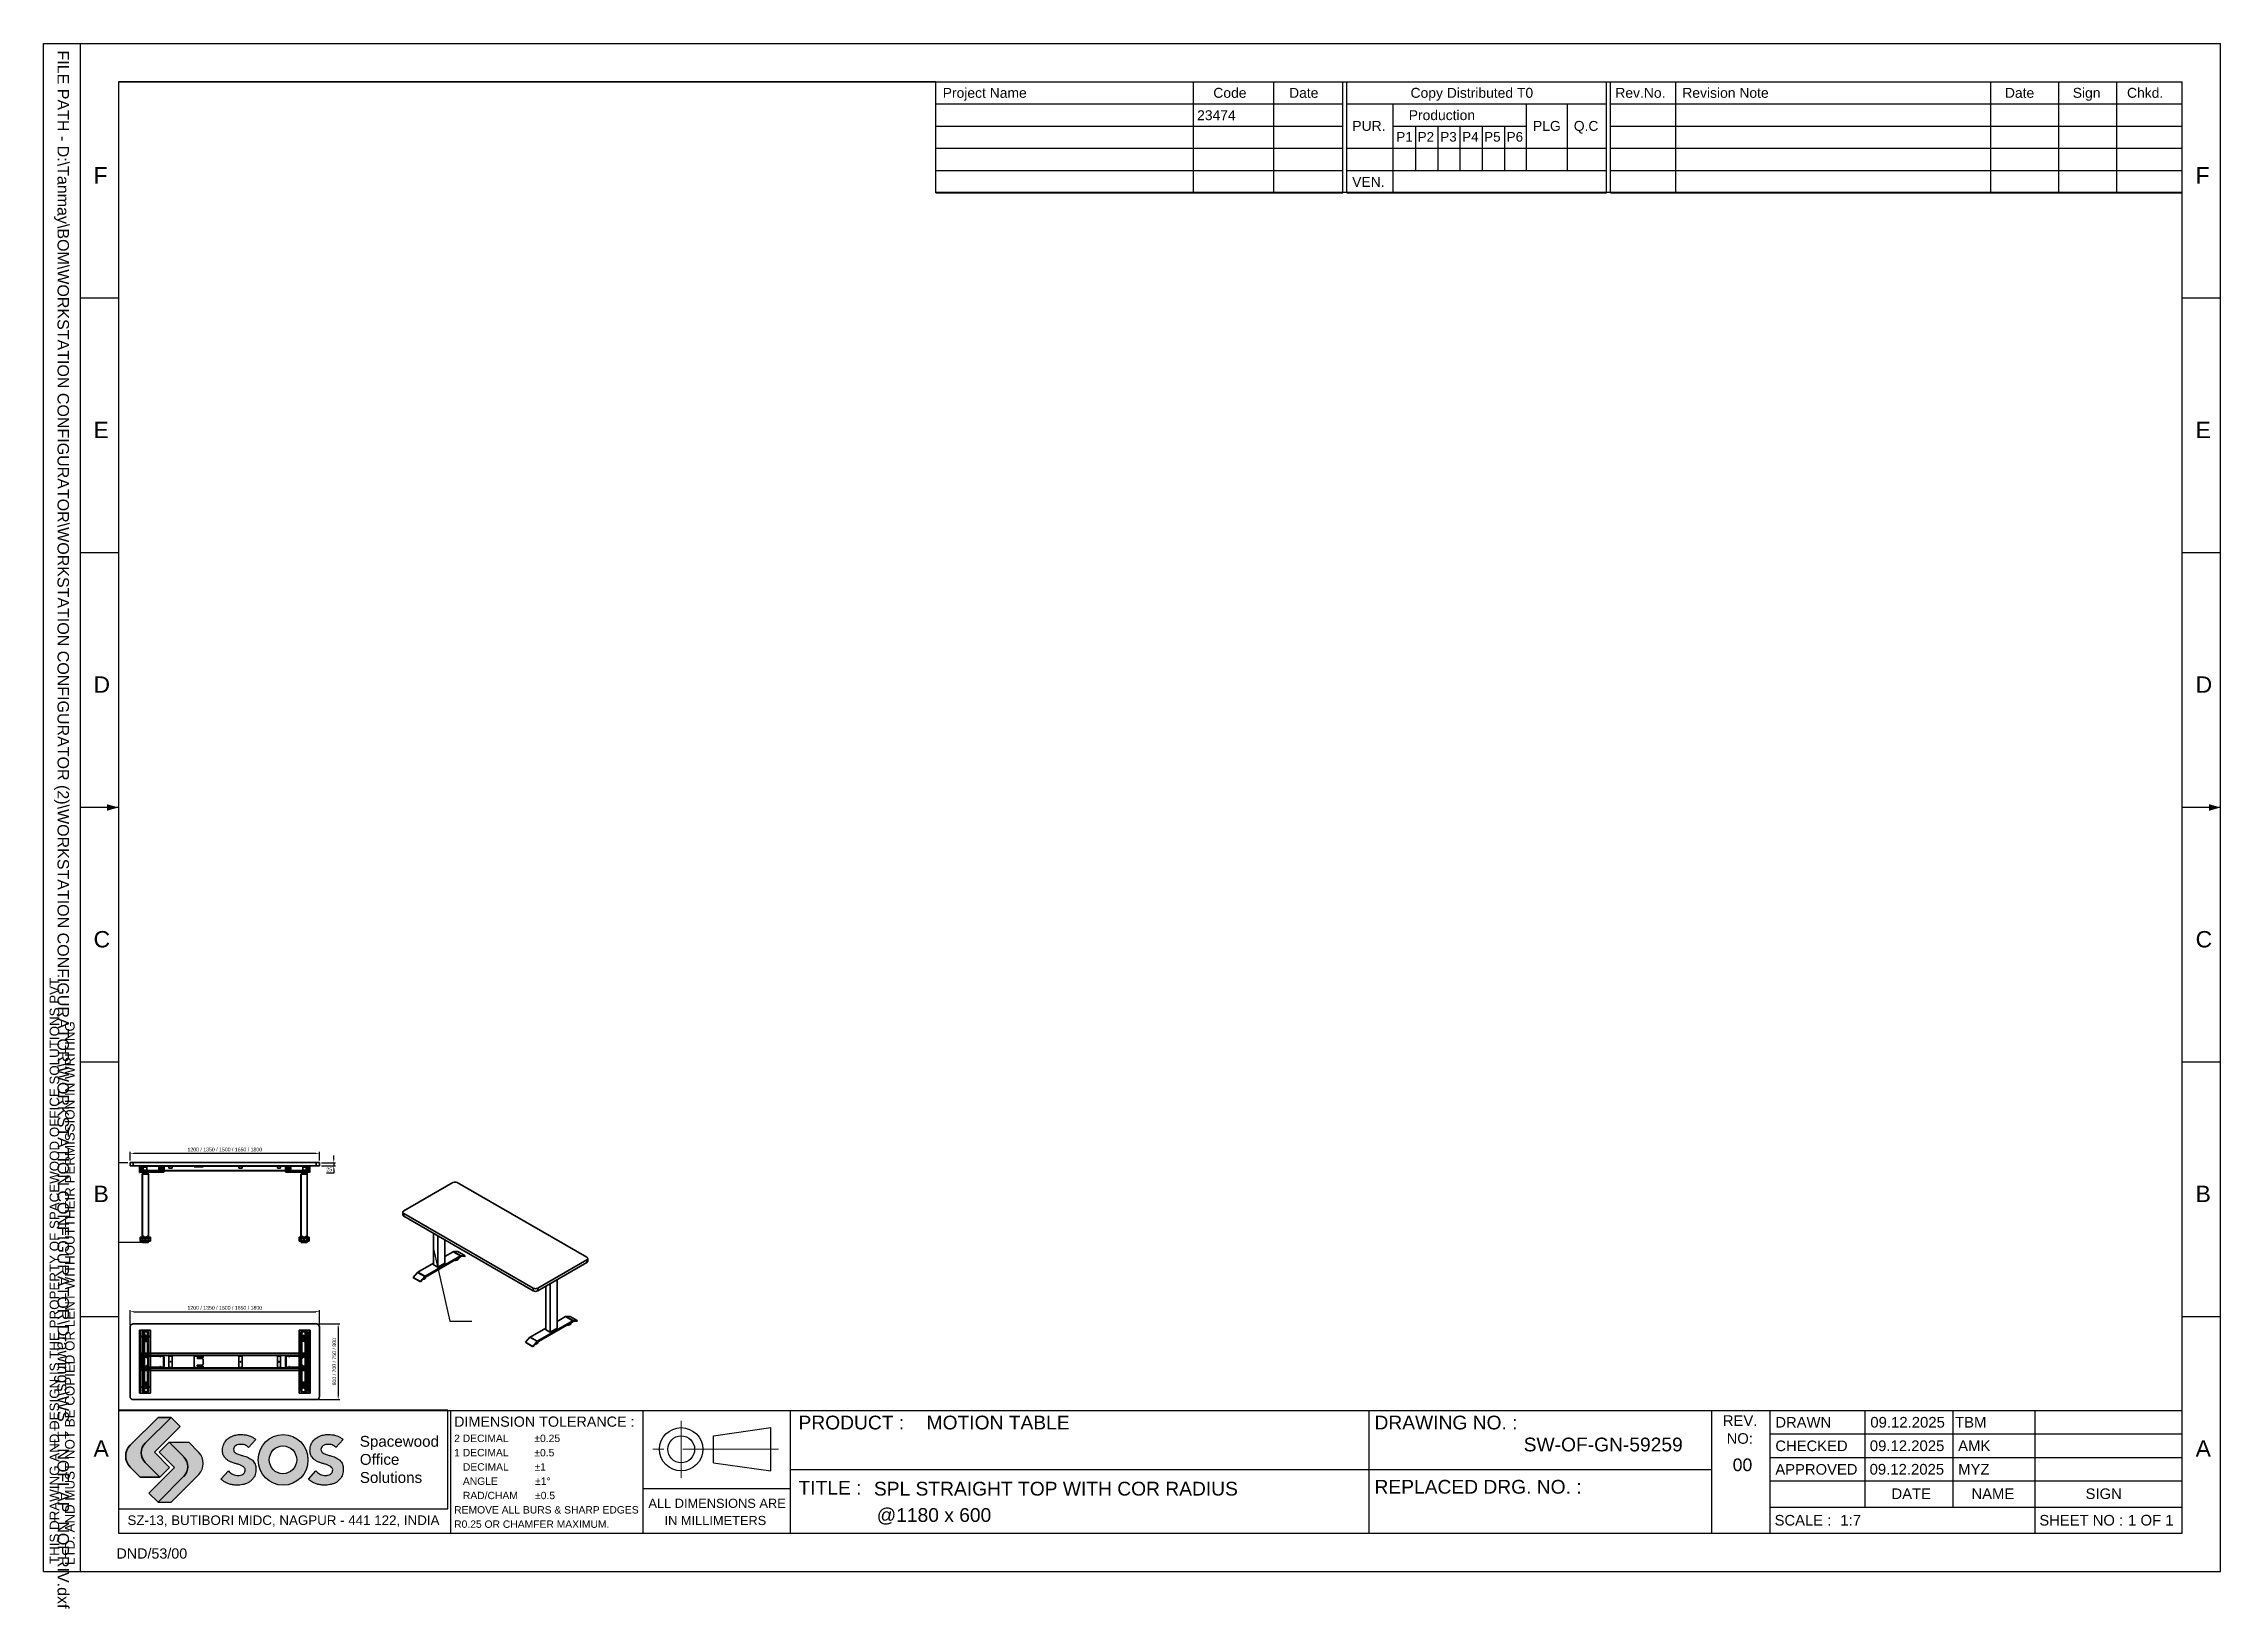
# Paper-space layout 'Layout1' of a CAD drawing. Header units: millimetres. Extents: x 0 to 299, y -5 to 210.
# The model-space entities are those that its viewports show. They can reach past a viewport. Long polylines and large blocks are cut down to what shows.
import ezdxf

# ---------------------------------------------------------------- set-up
doc = ezdxf.new("R2010")
doc.units = ezdxf.units.MM
doc.linetypes.add('CENTER', pattern=[2, 1.25, -0.25, 0.25, -0.25])
for name, color, linetype in [('BDR', 1, 'Continuous'), ('CEN', 3, 'CENTER'), ('GEN', 7, 'Continuous'), ('LAYOUT', 7, 'Continuous'), ('SOS Logo', 10, 'Continuous'), ('TEXT', 2, 'Continuous')]:
    doc.layers.add(name, color=color, linetype=linetype)
doc.styles.get("Standard").update_dxf_attribs({"font": 'arial.ttf'})
doc.dimstyles.new('CGJ', dxfattribs={"dimscale": 13, "dimtxt": 2.25, "dimasz": 2.25, "dimexe": 1, "dimexo": 1.25, "dimgap": 1.15, "dimtad": 1, "dimtoh": 1, "dimdec": 1, "dimdsep": 46, "dimtxsty": 'Standard', "dimcen": 0, "dimclrd": 2, "dimclre": 2, "dimclrt": 2, "dimadec": 0, "dimazin": 0, "dimtfac": 1, "dimtdec": 1, "dimtmove": 0, "dimatfit": 0, "dimfxl": 1, "dimtolj": 1, "dimtzin": 0, "dimlwe": -1, "dimarcsym": 2})

psp = doc.layouts.get("Layout1")

msp = doc.modelspace()

# ---------------------------------------------------------------- blocks, each defined once
blk = doc.blocks.new('A$C73D91706')
at = {"true_color": 0x080808}
h = blk.add_hatch(color=18, dxfattribs=at)
h.dxf.hatch_style = 1
h.paths.add_polyline_path([(8.56, -6.13), (6.64, -4.21), (5.36, -5.49), (7.36, -7.49), (4, -10.85), (5.19, -12.04), (8.56, -8.66, 0.414214)])
h.paths.add_polyline_path([(3.51, -4.32), (6.89, -0.94), (5.19, -0.94), (1.55, -4.58, 0.414214), (1.55, -7.45), (2.87, -8.77), (5.43, -8.77), (3.51, -6.85, -0.414214)])
h = blk.add_hatch(color=256)
h.dxf.hatch_style = 1
edge = h.paths.add_edge_path()
edge.add_spline(control_points=[(13.43, -9.03), (13.53, -9.12), (13.79, -9.32), (14.2, -9.57), (14.71, -9.73), (15.27, -9.83), (15.92, -9.82), (16.5, -9.71), (16.97, -9.52), (17.29, -9.31), (17.55, -9.05), (17.77, -8.76), (17.92, -8.43), (18, -7.97), (18.02, -7.51), (17.91, -7.07), (17.75, -6.8), (17.54, -6.55), (17.28, -6.35), (16.98, -6.18), (16.68, -6.05), (16.32, -5.97), (15.95, -5.86), (15.6, -5.74), (15.34, -5.61), (15.17, -5.46), (15.07, -5.24), (15.06, -4.99), (15.21, -4.75), (15.43, -4.58), (15.73, -4.49), (16.06, -4.46), (16.39, -4.5), (16.66, -4.6), (16.89, -4.72), (16.99, -4.83), (17.04, -4.89)], knot_values=[0, 0, 0, 0, 0.408118, 0.967465, 1.421952, 2.00216, 2.648509, 3.34519, 3.749258, 4.132769, 4.47337, 4.847964, 5.19369, 5.524324, 6.226195, 6.557611, 6.849643, 7.167623, 7.513274, 7.827463, 8.16445, 8.49186, 8.933345, 9.305141, 9.581892, 9.790382, 9.974264, 10.27739, 10.502465, 10.762515, 11.082926, 11.428802, 11.751225, 12.059877, 12.290629, 12.500525, 12.500525, 12.500525, 12.500525], degree=3, periodic=0)
edge.add_line((17.04, -4.89), (17.99, -3.83))
edge.add_spline(control_points=[(17.99, -3.83), (17.88, -3.75), (17.66, -3.59), (17.32, -3.41), (16.93, -3.28), (16.55, -3.21), (16.28, -3.19), (16.18, -3.19)], knot_values=[28.036241, 28.036241, 28.036241, 28.036241, 29.120192, 30.162243, 31.011174, 32.366429, 33.141016, 33.141016, 33.141016, 33.141016], degree=3, periodic=0)
edge.add_line((16.18, -3.19), (15.9, -3.19))
edge.add_spline(control_points=[(15.9, -3.19), (15.79, -3.19), (15.56, -3.21), (15.2, -3.29), (14.86, -3.41), (14.56, -3.57), (14.34, -3.73), (14.14, -3.9), (13.98, -4.1), (13.84, -4.33), (13.74, -4.56), (13.66, -4.79), (13.64, -5.07), (13.63, -5.33), (13.65, -5.63), (13.73, -5.87), (13.85, -6.12), (14.07, -6.35), (14.33, -6.59), (14.68, -6.75), (15.05, -6.91), (15.46, -7.02), (15.87, -7.14), (16.2, -7.3), (16.46, -7.46), (16.6, -7.69), (16.62, -7.94), (16.54, -8.17), (16.37, -8.36), (16.12, -8.48), (15.83, -8.54), (15.49, -8.56), (15.17, -8.49), (14.87, -8.35), (14.61, -8.17), (14.48, -8.02), (14.42, -7.94)], knot_values=[0, 0, 0, 0, 0.857155, 1.798167, 2.857781, 3.689517, 4.450787, 4.983784, 5.786139, 6.394375, 7.084244, 7.798865, 8.279104, 9.249129, 9.874092, 10.585888, 11.233277, 12.018116, 13.034479, 14.024934, 15.024624, 16.18967, 17.352127, 18.332697, 19.075446, 19.712069, 20.35804, 20.978166, 21.592908, 22.256472, 23.111212, 23.95106, 24.860727, 25.71886, 26.522162, 27.289783, 27.289783, 27.289783, 27.289783], degree=3, periodic=0)
edge.add_line((14.42, -7.94), (13.43, -9.03))
edge = h.paths.add_edge_path()
edge.add_ellipse((21.56, -6.51), major_axis=(0, -3.32), ratio=0.98192, start_angle=0, end_angle=180)
edge.add_ellipse((21.56, -6.51), major_axis=(0, -3.32), ratio=0.98192, start_angle=180, end_angle=360)
edge = h.paths.add_edge_path(flags=16)
edge.add_ellipse((21.55, -6.5), major_axis=(0, -1.82), ratio=0.985463, start_angle=0, end_angle=360)
edge = h.paths.add_edge_path()
edge.add_spline(control_points=[(29.44, -3.83), (29.33, -3.75), (29.11, -3.59), (28.77, -3.41), (28.38, -3.28), (28, -3.21), (27.73, -3.19), (27.63, -3.19)], knot_values=[28.036241, 28.036241, 28.036241, 28.036241, 29.120192, 30.162243, 31.011174, 32.366429, 33.141016, 33.141016, 33.141016, 33.141016], degree=3, periodic=0)
edge.add_line((27.63, -3.19), (27.35, -3.19))
edge.add_spline(control_points=[(27.35, -3.19), (27.24, -3.19), (27.01, -3.21), (26.65, -3.29), (26.31, -3.41), (26.01, -3.57), (25.79, -3.73), (25.59, -3.9), (25.43, -4.1), (25.29, -4.33), (25.18, -4.56), (25.11, -4.79), (25.09, -5.07), (25.08, -5.33), (25.1, -5.63), (25.18, -5.87), (25.3, -6.12), (25.52, -6.35), (25.78, -6.59), (26.13, -6.75), (26.5, -6.91), (26.91, -7.02), (27.32, -7.14), (27.65, -7.3), (27.91, -7.46), (28.05, -7.69), (28.07, -7.94), (27.99, -8.17), (27.82, -8.36), (27.57, -8.48), (27.28, -8.54), (26.94, -8.56), (26.61, -8.49), (26.32, -8.35), (26.06, -8.17), (25.93, -8.02), (25.86, -7.94)], knot_values=[0, 0, 0, 0, 0.857155, 1.798167, 2.857781, 3.689517, 4.450787, 4.983784, 5.786139, 6.394375, 7.084244, 7.798865, 8.279104, 9.249129, 9.874092, 10.585888, 11.233277, 12.018116, 13.034479, 14.024934, 15.024624, 16.18967, 17.352127, 18.332697, 19.075446, 19.712069, 20.35804, 20.978166, 21.592908, 22.256472, 23.111212, 23.95106, 24.860727, 25.71886, 26.522162, 27.289783, 27.289783, 27.289783, 27.289783], degree=3, periodic=0)
edge.add_line((25.86, -7.94), (24.88, -9.03))
edge.add_spline(control_points=[(24.88, -9.03), (24.98, -9.12), (25.23, -9.32), (25.65, -9.57), (26.16, -9.73), (26.72, -9.83), (27.37, -9.82), (27.95, -9.71), (28.42, -9.52), (28.74, -9.31), (29, -9.05), (29.21, -8.76), (29.36, -8.43), (29.44, -7.97), (29.47, -7.51), (29.36, -7.07), (29.2, -6.8), (28.99, -6.55), (28.73, -6.35), (28.43, -6.18), (28.13, -6.05), (27.77, -5.97), (27.4, -5.86), (27.05, -5.74), (26.79, -5.61), (26.62, -5.46), (26.52, -5.24), (26.51, -4.99), (26.66, -4.75), (26.87, -4.58), (27.18, -4.49), (27.51, -4.46), (27.84, -4.5), (28.11, -4.6), (28.34, -4.72), (28.44, -4.83), (28.49, -4.89)], knot_values=[0, 0, 0, 0, 0.408118, 0.967465, 1.421952, 2.00216, 2.648509, 3.34519, 3.749258, 4.132769, 4.47337, 4.847964, 5.19369, 5.524324, 6.226195, 6.557611, 6.849643, 7.167623, 7.513274, 7.827463, 8.16445, 8.49186, 8.933345, 9.305141, 9.581892, 9.790382, 9.974264, 10.27739, 10.502465, 10.762515, 11.082926, 11.428802, 11.751225, 12.059877, 12.290629, 12.500525, 12.500525, 12.500525, 12.500525], degree=3, periodic=0)
edge.add_line((28.49, -4.89), (29.44, -3.83))
at = {"layer": 'SOS Logo'}
h = blk.add_hatch(color=256, dxfattribs=at)
h.dxf.hatch_style = 1
h.paths.add_polyline_path([(8.07, -2.13), (6.89, -0.94), (3.51, -4.32, 0.414214), (3.51, -6.85), (5.43, -8.77), (6.71, -7.49), (4.71, -5.49)])
h.paths.add_polyline_path([(8.56, -8.66), (5.19, -12.04), (6.89, -12.04), (10.52, -8.4, 0.414214), (10.52, -5.53), (9.21, -4.21), (6.64, -4.21), (8.56, -6.13, -0.414214)])
at = {"lineweight": 35}
for p, q in [((5.19, -0.94), (1.55, -4.58)), ((6.89, -0.94), (3.51, -4.32)), ((6.89, -0.94), (5.19, -0.94)), ((6.64, -4.21), (5.36, -5.49)), ((7.36, -7.49), (5.36, -5.49)), ((6.64, -4.21), (8.56, -6.13)), ((2.87, -8.77), (1.55, -7.45)), ((5.43, -8.77), (3.51, -6.85)), ((7.36, -7.49), (4, -10.85)), ((5.43, -8.77), (2.87, -8.77)), ((5.19, -12.04), (4, -10.85)), ((5.19, -12.04), (8.56, -8.66))]:
    blk.add_line(p, q, dxfattribs=at)
for p, q in [((17.04, -4.89), (17.99, -3.83)), ((28.49, -4.89), (29.44, -3.83)), ((13.43, -9.03), (14.42, -7.94)), ((24.88, -9.03), (25.86, -7.94))]:
    blk.add_line(p, q)
blk.add_lwpolyline([(0, -12.92), (43.11, -12.92), (43.11, 0), (0, 0)], close=True)
for centre, radius, start, end in [((2.99, -6.01), 2.03, 135, 225), ((4.77, -5.58), 1.79, 135, 225), ((7.3, -7.4), 1.79, 315, 45)]:
    blk.add_arc(centre, radius, start, end, dxfattribs=at)
for centre, major_axis, ratio in [((21.56, -6.51), (0, -3.32), 0.98192), ((21.55, -6.5), (0, -1.82), 0.985463)]:
    blk.add_ellipse(centre, major_axis=major_axis, ratio=ratio)
for points, knots in [([(17.04, -4.89), (16.99, -4.83), (16.89, -4.72), (16.66, -4.6), (16.39, -4.5), (16.06, -4.46), (15.73, -4.49), (15.43, -4.58), (15.21, -4.75), (15.06, -4.99), (15.07, -5.24), (15.17, -5.46), (15.34, -5.61), (15.6, -5.74), (15.95, -5.86), (16.32, -5.97), (16.68, -6.05), (16.98, -6.18), (17.28, -6.35), (17.54, -6.55), (17.75, -6.8), (17.91, -7.07), (18.02, -7.51), (18, -7.97), (17.92, -8.43), (17.77, -8.76), (17.55, -9.05), (17.29, -9.31), (16.97, -9.52), (16.5, -9.71), (15.92, -9.82), (15.27, -9.83), (14.71, -9.73), (14.2, -9.57), (13.79, -9.32), (13.53, -9.12), (13.43, -9.03)], [0, 0, 0, 0, 0.212024, 0.445114, 0.756894, 1.082585, 1.431966, 1.755624, 2.018309, 2.245666, 2.551864, 2.737609, 2.948213, 3.227768, 3.603332, 4.049291, 4.380019, 4.720421, 5.037794, 5.386949, 5.708152, 6.003143, 6.337917, 7.046902, 7.380886, 7.730116, 8.108507, 8.452559, 8.839956, 9.24812, 9.951861, 10.604761, 11.190849, 11.649941, 12.214958, 12.627212, 12.627212, 12.627212, 12.627212]), ([(14.42, -7.94), (14.48, -8.02), (14.61, -8.17), (14.87, -8.35), (15.17, -8.49), (15.49, -8.56), (15.83, -8.54), (16.12, -8.48), (16.37, -8.36), (16.54, -8.17), (16.62, -7.94), (16.6, -7.69), (16.46, -7.46), (16.2, -7.3), (15.87, -7.14), (15.46, -7.02), (15.05, -6.91), (14.68, -6.75), (14.33, -6.59), (14.07, -6.35), (13.85, -6.12), (13.73, -5.87), (13.65, -5.63), (13.63, -5.33), (13.64, -5.07), (13.66, -4.79), (13.74, -4.56), (13.84, -4.33), (13.98, -4.1), (14.14, -3.9), (14.34, -3.73), (14.56, -3.57), (14.86, -3.41), (15.2, -3.29), (15.62, -3.2), (16.04, -3.18), (16.52, -3.2), (16.93, -3.28), (17.32, -3.41), (17.66, -3.59), (17.88, -3.75), (17.99, -3.83)], [0, 0, 0, 0, 0.29369, 0.601038, 0.929366, 1.277409, 1.59874, 1.925769, 2.179652, 2.414856, 2.652119, 2.89927, 3.142845, 3.427023, 3.802193, 4.246952, 4.692704, 5.075191, 5.454145, 5.843011, 6.143296, 6.390991, 6.663328, 6.902442, 7.273579, 7.457321, 7.730739, 7.994687, 8.227401, 8.534387, 8.738315, 9.029581, 9.347808, 9.753222, 10.113259, 10.615448, 11.023172, 11.5417, 11.866506, 12.2652, 12.67992, 12.67992, 12.67992, 12.67992]), ([(28.49, -4.89), (28.44, -4.83), (28.34, -4.72), (28.11, -4.6), (27.84, -4.5), (27.51, -4.46), (27.18, -4.49), (26.87, -4.58), (26.66, -4.75), (26.51, -4.99), (26.52, -5.24), (26.62, -5.46), (26.79, -5.61), (27.05, -5.74), (27.4, -5.86), (27.77, -5.97), (28.13, -6.05), (28.43, -6.18), (28.73, -6.35), (28.99, -6.55), (29.2, -6.8), (29.36, -7.07), (29.47, -7.51), (29.44, -7.97), (29.36, -8.43), (29.21, -8.76), (29, -9.05), (28.74, -9.31), (28.42, -9.52), (27.95, -9.71), (27.37, -9.82), (26.72, -9.83), (26.16, -9.73), (25.65, -9.57), (25.23, -9.32), (24.98, -9.12), (24.88, -9.03)], [0, 0, 0, 0, 0.212024, 0.445114, 0.756894, 1.082585, 1.431966, 1.755624, 2.018309, 2.245666, 2.551864, 2.737609, 2.948213, 3.227768, 3.603332, 4.049291, 4.380019, 4.720421, 5.037794, 5.386949, 5.708152, 6.003143, 6.337917, 7.046902, 7.380886, 7.730116, 8.108507, 8.452559, 8.839956, 9.24812, 9.951861, 10.604761, 11.190849, 11.649941, 12.214958, 12.627212, 12.627212, 12.627212, 12.627212]), ([(25.86, -7.94), (25.93, -8.02), (26.06, -8.17), (26.32, -8.35), (26.61, -8.49), (26.94, -8.56), (27.28, -8.54), (27.57, -8.48), (27.82, -8.36), (27.99, -8.17), (28.07, -7.94), (28.05, -7.69), (27.91, -7.46), (27.65, -7.3), (27.32, -7.14), (26.91, -7.02), (26.5, -6.91), (26.13, -6.75), (25.78, -6.59), (25.52, -6.35), (25.3, -6.12), (25.18, -5.87), (25.1, -5.63), (25.08, -5.33), (25.09, -5.07), (25.11, -4.79), (25.18, -4.56), (25.29, -4.33), (25.43, -4.1), (25.59, -3.9), (25.79, -3.73), (26.01, -3.57), (26.31, -3.41), (26.65, -3.29), (27.06, -3.2), (27.49, -3.18), (27.97, -3.2), (28.38, -3.28), (28.77, -3.41), (29.11, -3.59), (29.33, -3.75), (29.44, -3.83)], [0, 0, 0, 0, 0.29369, 0.601038, 0.929366, 1.277409, 1.59874, 1.925769, 2.179652, 2.414856, 2.652119, 2.89927, 3.142845, 3.427023, 3.802193, 4.246952, 4.692704, 5.075191, 5.454145, 5.843011, 6.143296, 6.390991, 6.663328, 6.902442, 7.273579, 7.457321, 7.730739, 7.994687, 8.227401, 8.534387, 8.738315, 9.029581, 9.347808, 9.753222, 10.113259, 10.615448, 11.023172, 11.5417, 11.866506, 12.2652, 12.67992, 12.67992, 12.67992, 12.67992])]:
    blk.add_open_spline(points, degree=3, knots=knots)
at = {"layer": 'SOS Logo'}
for p, q in [((4.71, -5.49), (8.07, -2.13)), ((6.89, -0.94), (8.07, -2.13)), ((4.71, -5.49), (6.71, -7.49)), ((6.64, -4.21), (9.21, -4.21)), ((9.21, -4.21), (10.52, -5.53)), ((5.43, -8.77), (6.71, -7.49)), ((6.89, -12.04), (10.52, -8.4)), ((5.19, -12.04), (6.89, -12.04))]:
    blk.add_line(p, q, dxfattribs=at)
blk.add_arc((9.08, -6.97), 2.03, 315, 45, dxfattribs=at)
at = {"color": 84}
blk.add_text('SZ-13, BUTIBORI MIDC, NAGPUR - 441 122, INDIA', height=1.25, dxfattribs=at).set_placement((1.19, -15.03))
at = {"insert": (31.61, -3.37), "char_height": 1.419, "attachment_point": 1}
blk.add_mtext_dynamic_manual_height_columns('Spacewood\\POffice\\PSolutions', width=10.5341, gutter_width=1, heights=[0], dxfattribs=at)
blk = doc.blocks.new('A4-NEW TEMPLATE')
at = {"color": 84}
for p, q in [((53.26, 21.07), (53.26, 5)), ((218.35, 21.07), (218.35, 5)), ((226, 21.07), (226, 5)), ((238.43, 21.07), (238.43, 8.42)), ((249.97, 21.07), (249.97, 8.42)), ((260.68, 21.07), (260.68, 5)), ((226, 17.99), (280, 17.99)), ((226, 14.92), (280, 14.92)), ((226, 11.84), (280, 11.84)), ((226, 8.42), (280, 8.42))]:
    blk.add_line(p, q, dxfattribs=at)
at = {"layer": 'BDR', "color": 96}
for p, q in [((173.53, 5), (173.53, 21.07)), ((218.35, 13.31), (97.78, 13.31))]:
    blk.add_line(p, q, dxfattribs=at)
at = {"layer": 'CEN', "color": 1, "lineweight": 5, "ltscale": 10}
for p, q in [((83.48, 12.26), (83.48, 19.71)), ((96.21, 15.98), (79.75, 15.98))]:
    blk.add_line(p, q, dxfattribs=at)
at = {"layer": 'GEN', "color": 150}
for p, q in [((87.72, 17.74), (95.23, 18.81)), ((87.72, 14.22), (87.72, 17.74)), ((95.23, 13.16), (95.23, 18.81)), ((87.72, 14.22), (95.23, 13.16))]:
    blk.add_line(p, q, dxfattribs=at)
for radius in [2.83, 1.76]:
    blk.add_circle((83.48, 15.98), radius, dxfattribs=at)
at = {"layer": 'LAYOUT'}
for p, q in [((0, 0), (0, 200)), ((0, 200), (285, 200)), ((4.8, 200), (4.8, 0)), ((285, 0), (285, 200)), ((9.8, 195), (280, 195)), ((9.8, 195), (9.8, 5)), ((280, 5), (280, 195)), ((9.8, 166.67), (4.8, 166.67)), ((285, 166.67), (280, 166.67)), ((9.8, 133.33), (4.8, 133.33)), ((285, 133.33), (280, 133.33)), ((9.8, 100), (4.8, 100)), ((285, 100), (280, 100)), ((9.8, 66.67), (4.8, 66.67)), ((285, 66.67), (280, 66.67)), ((9.8, 33.33), (4.8, 33.33)), ((285, 33.33), (280, 33.33)), ((9.8, 21.07), (280, 21.07)), ((9.8, 5), (280, 5)), ((0, 0), (285, 0))]:
    blk.add_line(p, q, dxfattribs=at)
at = {"layer": 'LAYOUT', "color": 84}
for p, q in [((116.81, 180.48), (116.81, 195)), ((150.54, 180.48), (150.54, 195)), ((161.08, 180.48), (161.08, 195)), ((170.1, 180.48), (170.1, 195)), ((170.63, 180.48), (170.63, 195)), ((204.62, 180.48), (204.62, 195)), ((205.16, 180.48), (205.16, 195)), ((213.71, 180.48), (213.71, 195)), ((254.92, 180.48), (254.92, 195)), ((263.85, 180.48), (263.85, 195)), ((271.42, 180.48), (271.42, 195)), ((116.81, 192.1), (170.1, 192.1)), ((170.63, 192.1), (204.62, 192.1)), ((176.69, 180.48), (176.69, 192.1)), ((194.17, 183.38), (194.17, 192.1)), ((199.52, 183.38), (199.52, 192.1)), ((205.16, 192.1), (280, 192.1)), ((116.81, 189.19), (170.1, 189.19)), ((176.69, 189.19), (194.17, 189.19)), ((179.6, 189.19), (179.6, 183.38)), ((182.52, 189.19), (182.52, 183.38)), ((185.43, 189.19), (185.43, 183.38)), ((188.34, 189.19), (188.34, 183.38)), ((191.26, 189.19), (191.26, 183.38)), ((205.16, 189.19), (280, 189.19)), ((116.81, 186.29), (170.1, 186.29)), ((170.63, 186.29), (204.62, 186.29)), ((205.16, 186.29), (280, 186.29)), ((116.81, 183.38), (170.1, 183.38)), ((170.63, 183.38), (204.62, 183.38)), ((205.16, 183.38), (280, 183.38)), ((116.81, 180.48), (170.1, 180.48)), ((170.63, 180.48), (204.62, 180.48)), ((205.16, 180.48), (280, 180.48)), ((78.51, 5), (78.51, 21.07)), ((97.78, 5), (97.78, 21.07)), ((97.78, 10.79), (78.51, 10.79))]:
    blk.add_line(p, q, dxfattribs=at)
at = {"layer": 'LAYOUT'}
for points in [[(8.31, 99.57), (9.8, 100), (8.31, 100.43)], [(283.51, 99.57), (285, 100), (283.51, 100.43)]]:
    blk.add_solid(points, dxfattribs=at)
at = {"xscale": 1.000002000004015, "yscale": 1.000002000004015, "zscale": 1.000002000004015}
blk.add_blockref('A$C73D91706', (9.8, 21.1), dxfattribs=at)
at = {"color": 84}
for s, height, p in [('PUR.', 1.3, (171.35, 188.57)), ('PLG', 1.3, (195, 188.57)), ('Q.C', 1.3, (200.34, 188.57)), ('DIMENSION TOLERANCE :', 1.34, (53.76, 18.93)), ('PRODUCT :', 1.801, (98.84, 18.58)), ('DRAWING NO. :', 1.8006, (174.25, 18.58)), ('REV.', 1.385, (219.86, 19.04)), ('DRAWN', 1.385, (226.73, 18.82)), ('2 DECIMAL         ±0.25', 0.9663, (53.76, 16.93)), ('NO:', 1.385, (220.35, 16.7)), ('CHECKED', 1.385, (226.73, 15.74)), ('1 DECIMAL         ±0.5', 0.9663, (53.76, 15.06)), ('   ANGLE             ±1°', 0.9663, (53.78, 11.32)), ('   DECIMAL         ±1', 0.9663, (53.78, 13.19)), ('REPLACED DRG. NO. :', 1.8006, (174.25, 10.17)), ('APPROVED', 1.385, (226.73, 12.66)), ('REMOVE ALL BURS & SHARP EDGES', 0.9663, (53.76, 7.57)), ('   RAD/CHAM      ±0.5', 0.9663, (53.78, 9.45)), ('ALL DIMENSIONS ARE', 1.2, (79.19, 8.31)), ('DATE', 1.385, (241.94, 9.47)), ('NAME', 1.385, (252.41, 9.47)), ('SIGN', 1.385, (267.35, 9.47)), ('R0.25 OR CHAMFER MAXIMUM.', 0.9663, (53.76, 5.7)), ('IN MILLIMETERS', 1.2, (81.3, 6.06)), ('SCALE :', 1.385, (226.63, 6)), ('SHEET NO :', 1.385, (261.29, 6)), ('DND/53/00', 1.34, (9.55, 1.67))]:
    blk.add_text(s, height=height, dxfattribs=at).set_placement(p)
at = {"color": 150, "insert": (3.33, 199.09), "char_height": 1.5, "attachment_point": 1, "rotation": 270}
blk.add_mtext('FILE PATH - D:\\\\Tanmay\\\\BOM\\\\WORKSTATION CONFIGURATOR\\\\WORKSTATION CONFIGURATOR (2)\\\\WORKSTATION CONFIGURATOR\\\\WORKSTATION CONFIGURATOR\\\\Drawings\\\\WS_1_NOFLAP_NOPRIV.dxf', dxfattribs=at)
at = {"color": 84, "attachment_point": 1}
for s, insert, char_height, width in [('{\\fSwis721 Ex BT|b0|i0|c0|p34;Copy Distributed T0}', (178.97, 194.2), 1.3, 23.3153), ('{\\fSwis721 Ex BT|b0|i0|c0|p34;Rev.No.}', (205.78, 194.2), 1.3, 23.3153), ('{\\fSwis721 Ex BT|b0|i0|c0|p34;Revision Note}', (214.55, 194.2), 1.3, 23.3153), ('{\\fSwis721 Ex BT|b0|i0|c0|p34;Date}', (256.78, 194.2), 1.3, 5.3872), ('{\\fSwis721 Ex BT|b0|i0|c0|p34;Sign}', (265.66, 194.2), 1.3, 5.3872), ('{\\fSwis721 Ex BT|b0|i0|c0|p34;Chkd.}', (272.77, 194.2), 1.3, 5.3872), ('{\\fSwis721 Ex BT|b0|i0|c0|p34;Production}', (178.73, 191.28), 1.3, 4.8653), ('{\\fSwis721 Ex BT|b0|i0|c0|p34;P1}', (177.11, 188.42), 1.2558, 1.854), ('{\\fSwis721 Ex BT|b0|i0|c0|p34;P2}', (179.9, 188.42), 1.2558, 1.854), ('{\\fSwis721 Ex BT|b0|i0|c0|p34;P3}', (182.87, 188.42), 1.2558, 1.854), ('{\\fSwis721 Ex BT|b0|i0|c0|p34;P4}', (185.73, 188.42), 1.2558, 1.854), ('{\\fSwis721 Ex BT|b0|i0|c0|p34;P5}', (188.61, 188.42), 1.2558, 1.854), ('{\\fSwis721 Ex BT|b0|i0|c0|p34;P6}', (191.56, 188.42), 1.2558, 1.854), ('{\\fSwis721 Ex BT|b0|i0|c0|p34;VEN.}', (171.33, 182.54), 1.3, 4.8653), ('{\\fSwis721 Ex BT|b0|i0|c0|p34;TITLE :}', (98.84, 11.84), 1.8006, 48.2141)]:
    blk.add_mtext(s, dxfattribs=dict(at, insert=insert, char_height=char_height, width=width))
at = {"color": 1}
for tag, p, height in [('PROJECT.NAME', (117.72, 189.96), 1.3), ('PROJECT.CODE', (151.02, 189.96), 1.3), ('PROJECT.DATE', (161.88, 189.96), 1.3), ('REV.NO1', (208.95, 189.98), 1.2), ('REVISION.NOTE', (214.45, 189.98), 1.2), ('REVISION.DATE', (255.41, 189.98), 1.2), ('VENDOR', (177.52, 181.32), 1.08), ('PRODUCT:', (126.68, 18.58), 1.8), ('DRN-DATE', (239.16, 18.82), 1.4), ('DRAWN', (250.66, 18.82), 1.4), ('DRG.NO.', (193.78, 15.7), 1.8), ('CHK-DATE', (239.09, 15.74), 1.4), ('CHECKED', (250.66, 15.74), 1.4), ('REV', (221.14, 13.12), 1.65), ('TITLE1', (109.02, 9.92), 1.8), ('APPR-DATE', (239.07, 12.66), 1.4), ('APPROVED', (250.66, 12.66), 1.4), ('TITILE2', (109.12, 6.47), 1.8), ('REPLACED.DRG.NO.', (193.78, 6.7), 1.8), ('SCALE', (235.23, 6), 1.4), ('SHEET', (272.9, 6), 1.4)]:
    blk.add_attdef(tag, p, '', height=height, dxfattribs=at)
at = {"layer": 'TEXT', "color": 84}
for s, p in [('THIS DRAWING AND DESIGN IS THE PROPERTY OF SPACEWOOD OFFICE SOLUTIONS PVT.', (2.05, 0.96)), ('LTD. AND MUST NOT BE COPIED OR LENT WITHOUTTHEIR PERMISSION IN WRITING', (4.07, 0.82))]:
    blk.add_text(s, height=1.25, rotation=90, dxfattribs=at).set_placement(p)
at = {"layer": 'TEXT', "color": 84, "char_height": 1.3, "attachment_point": 1}
for s, insert, width in [('{\\fSwis721 Ex BT|b0|i0|c0|p34;Project Name }', (117.72, 194.2), 23.3153), ('{\\fSwis721 Ex BT|b0|i0|c0|p34;Code}', (153.15, 194.2), 6.0449), ('{\\fSwis721 Ex BT|b0|i0|c0|p34;Date}', (163.07, 194.2), 6.0449)]:
    blk.add_mtext(s, dxfattribs=dict(at, insert=insert, width=width))
at = {"layer": 'TEXT', "color": 96, "char_height": 2.1429, "width": 6.361e-13, "attachment_point": 1}
for s, insert in [('{\\fSwis721 Ex BT|b0|i0|c0|p34;F}', (6.55, 183.82)), ('{\\fSwis721 Ex BT|b0|i0|c0|p34;F}', (281.75, 183.82)), ('{\\fSwis721 Ex BT|b0|i0|c0|p34;E}', (6.55, 150.49)), ('{\\fSwis721 Ex BT|b0|i0|c0|p34;E}', (281.75, 150.49)), ('{\\fSwis721 Ex BT|b0|i0|c0|p34;D}', (6.55, 117.16)), ('{\\fSwis721 Ex BT|b0|i0|c0|p34;D}', (281.75, 117.16)), ('{\\fSwis721 Ex BT|b0|i0|c0|p34;C}', (6.55, 83.82)), ('{\\fSwis721 Ex BT|b0|i0|c0|p34;C}', (281.75, 83.82)), ('{\\fSwis721 Ex BT|b0|i0|c0|p34;B}', (6.55, 50.49)), ('{\\fSwis721 Ex BT|b0|i0|c0|p34;B}', (281.75, 50.49)), ('{\\fSwis721 Ex BT|b0|i0|c0|p34;A}', (6.55, 17.16)), ('{\\fSwis721 Ex BT|b0|i0|c0|p34;A}', (281.75, 17.16))]:
    blk.add_mtext(s, dxfattribs=dict(at, insert=insert))
blk = doc.blocks.new('Drawing View1')
at = {"color": 7, "linetype": 'Continuous', "lineweight": 35}
for p, q in [((-659, 1269), (-1048, 1045)), ((402, 678), (-624, 1269)), ((-1055, 1035), (-1055, 1014)), ((-1048, 1025), (-23, 433)), ((-1048, 1025), (-1048, 1004)), ((-1048, 1004), (-23, 412)), ((-813, 868), (-813, 619)), ((-813, 868), (-813, 618)), ((-879, 528), (-599, 690)), ((-779, 599), (-779, 849)), ((-777, 848), (-777, 599)), ((-723, 631), (-723, 816)), ((-722, 631), (-722, 816)), ((-722, 684), (-656, 722)), ((-599, 690), (-656, 722)), ((-597, 690), (-653, 723)), ((-653, 723), (-619, 723)), ((-563, 690), (-619, 723)), ((-599, 685), (-599, 690)), ((-597, 690), (-598, 686)), ((-597, 690), (-563, 690)), ((-563, 690), (-564, 685)), ((-973, 519), (-939, 558)), ((-916, 486), (-973, 519)), ((-971, 516), (-973, 519)), ((-882, 526), (-939, 558)), ((-936, 561), (-813, 632)), ((-879, 528), (-936, 561)), ((-916, 486), (-882, 526)), ((-915, 483), (-880, 523)), ((-889, 513), (-590, 686)), ((-884, 518), (-595, 686)), ((-880, 523), (-882, 526)), ((-879, 524), (-599, 685)), ((-879, 528), (-879, 524)), ((-874, 520), (-874, 522)), ((-813, 618), (-779, 599)), ((-777, 599), (-723, 631)), ((-637, 657), (-637, 658)), ((-612, 671), (-612, 673)), ((-598, 686), (-564, 685)), ((13, 433), (402, 657)), ((13, 412), (402, 637)), ((402, 657), (402, 637)), ((409, 647), (409, 667)), ((-915, 483), (-971, 516)), ((-915, 483), (-916, 486)), ((-23, 433), (-23, 412)), ((13, 433), (13, 412)), ((76, 449), (76, 106)), ((76, 105), (76, 449)), ((110, 468), (110, 86)), ((112, 86), (112, 469)), ((166, 501), (166, 117)), ((167, 118), (167, 501)), ((0, 0), (299, 173)), ((5, 5), (294, 173)), ((9, 15), (290, 176)), ((9, 11), (290, 172)), ((167, 171), (233, 209)), ((233, 209), (290, 176)), ((236, 210), (292, 177)), ((236, 210), (270, 210)), ((270, 210), (326, 177)), ((290, 173), (292, 177)), ((290, 176), (290, 172)), ((290, 173), (325, 172)), ((292, 177), (326, 177)), ((326, 177), (325, 172)), ((-84, 5), (-50, 45)), ((-84, 5), (-27, -27)), ((-82, 3), (-84, 5)), ((-82, 3), (-26, -30)), ((-50, 45), (7, 13)), ((-47, 47), (76, 118)), ((-47, 47), (9, 15)), ((-27, -27), (7, 13)), ((-26, -30), (8, 10)), ((7, 13), (8, 10)), ((9, 11), (9, 15)), ((15, 7), (15, 9)), ((110, 86), (76, 105)), ((166, 117), (112, 86)), ((276, 158), (276, 160)), ((-26, -30), (-27, -27))]:
    blk.add_line(p, q, dxfattribs=at)
at = {"color": 7, "linetype": 'Continuous', "lineweight": 35, "flags": 128}
for points in [[(-1048, 1045), (-1049, 1044), (-1050, 1043), (-1051, 1043), (-1052, 1042), (-1053, 1041), (-1054, 1040), (-1054, 1039), (-1055, 1038), (-1055, 1037), (-1055, 1036), (-1055, 1035), (-1055, 1034), (-1055, 1033), (-1055, 1032), (-1054, 1031), (-1054, 1030), (-1053, 1029), (-1052, 1028), (-1051, 1027), (-1050, 1026), (-1049, 1025), (-1048, 1025)], [(-1055, 1014), (-1055, 1013), (-1055, 1012), (-1055, 1011), (-1054, 1010), (-1054, 1009), (-1053, 1008), (-1052, 1007), (-1051, 1007), (-1050, 1006), (-1049, 1005), (-1048, 1004)], [(-895, 506), (-893, 506), (-892, 507), (-890, 507), (-888, 507), (-887, 508), (-885, 508), (-884, 509), (-883, 509), (-881, 510), (-880, 511), (-879, 512), (-878, 512), (-877, 513), (-876, 514), (-876, 515), (-875, 516), (-875, 517), (-874, 518), (-874, 519), (-874, 520), (-874, 520)], [(-874, 522), (-874, 521), (-874, 520), (-875, 519), (-875, 519), (-876, 518), (-876, 517), (-877, 516), (-878, 515), (-879, 514), (-880, 513), (-881, 513), (-883, 512), (-884, 511), (-885, 511), (-887, 510), (-888, 510), (-890, 509), (-892, 509), (-892, 509)], [(-639, 657), (-639, 657), (-637, 657)], [(-637, 657), (-635, 657), (-634, 657), (-632, 657), (-630, 658), (-628, 658), (-627, 658), (-625, 659), (-624, 659), (-622, 660), (-621, 660), (-620, 661), (-618, 662), (-617, 663), (-616, 663), (-615, 664), (-615, 665), (-614, 666), (-613, 667), (-613, 668), (-613, 669), (-612, 670), (-612, 671), (-612, 671)], [(-612, 673), (-612, 673), (-613, 672), (-613, 671), (-613, 670), (-614, 669), (-615, 668), (-615, 667), (-616, 666), (-617, 665), (-618, 664), (-620, 664), (-621, 663), (-622, 662), (-624, 662), (-625, 661), (-627, 661), (-628, 660), (-630, 660), (-632, 660), (-634, 660), (-635, 659), (-635, 659)], [(402, 657), (403, 658), (404, 659), (405, 660), (406, 660), (407, 661), (407, 662), (408, 663), (408, 664), (409, 665), (409, 666), (409, 667), (409, 668), (409, 669), (408, 670), (408, 671), (407, 672), (407, 673), (406, 674), (405, 675), (404, 676), (403, 677), (402, 678)], [(402, 637), (403, 637), (404, 638), (405, 639), (406, 640), (407, 641), (407, 642), (408, 643), (408, 644), (409, 645), (409, 646), (409, 647)], [(15, 7), (15, 6), (15, 5), (14, 4), (14, 3), (13, 2), (13, 1), (12, 0), (11, -1), (10, -1), (9, -2), (8, -3), (7, -4), (5, -4), (4, -5), (2, -5), (1, -6), (-1, -6), (-3, -7), (-4, -7), (-6, -7)], [(-4, -4), (-3, -4), (-1, -4), (1, -3), (2, -3), (4, -2), (5, -2), (7, -1), (8, 0), (9, 0), (10, 1), (11, 2), (12, 3), (13, 4), (13, 5), (14, 6), (14, 7), (15, 8), (15, 9), (15, 9)], [(276, 158), (276, 157), (276, 156), (276, 155), (276, 154), (275, 153), (274, 152), (274, 151), (273, 150), (272, 150), (271, 149), (269, 148), (268, 147), (267, 147), (265, 146), (264, 146), (262, 145), (261, 145), (259, 144), (257, 144), (256, 144), (254, 144), (252, 144), (250, 144), (249, 144)], [(254, 146), (254, 146), (256, 147), (257, 147), (259, 147), (261, 147), (262, 148), (264, 148), (265, 149), (267, 149), (268, 150), (269, 151), (271, 151), (272, 152), (273, 153), (274, 154), (274, 155), (275, 156), (276, 157), (276, 158), (276, 159), (276, 160), (276, 160)]]:
    blk.add_lwpolyline(points, dxfattribs=at)
at = {"color": 7, "linetype": 'Continuous', "lineweight": 35}
for centre, radius, start, end in [((-641, 1235), 38.3, 62.5153, 117.4847), ((-653, 718), 5.13, 91.5529, 121.8576), ((-597, 685), 5.13, 91.5529, 121.8576), ((-931, 552), 10.2, 120.9371, 140.0881), ((-893, 534), 20.1, 295.159, 304.8356), ((-874, 519), 10.2, 120.9371, 140.0881), ((-877, 520), 3.81, 120.9371, 140.0881), ((-812, 619), 0.754, 185.6948, 245.6253), ((-778, 601), 2.31, 242.6097, 297.3903), ((-723, 631), 0.754, 294.3747, 354.3052), ((-542, 656), 94.8, 179.5753, 181.1079), ((-632, 685), 20.1, 295.159, 304.8356), ((-598, 684), 1.92, 91.5529, 121.8576), ((-5, 467), 38.3, 242.5153, 297.4847), ((-5, 446), 38.3, 242.5153, 297.4847), ((236, 205), 5.13, 91.5529, 121.8576), ((292, 172), 5.13, 91.5529, 121.8576), ((291, 171), 1.92, 91.5529, 121.8576), ((-42, 39), 10.2, 120.9371, 140.0881), ((-5, 21), 20.4, 295.2147, 304.7799), ((15, 6), 10.2, 120.9371, 140.0881), ((11, 7), 3.81, 120.9371, 140.0881), ((77, 106), 0.754, 185.6948, 245.6253), ((111, 88), 2.31, 242.6097, 297.3903), ((166, 118), 0.754, 294.3747, 354.3052), ((257, 172), 20.4, 295.2147, 304.7799)]:
    blk.add_arc(centre, radius, start, end, dxfattribs=at)
for points, knots in [([(-897, 503), (-897, 503), (-896, 504), (-894, 504), (-893, 504), (-891, 504), (-890, 504), (-888, 505), (-887, 505), (-885, 506), (-884, 507), (-882, 507), (-881, 508), (-880, 509), (-879, 510), (-878, 511), (-877, 512), (-876, 513), (-876, 514), (-875, 515), (-875, 516), (-874, 518), (-874, 519), (-874, 520), (-874, 520), (-874, 520)], [0, 0, 0, 0, 0.029257, 0.075759, 0.122343, 0.169046, 0.215904, 0.262951, 0.310213, 0.357705, 0.405425, 0.453341, 0.501376, 0.549356, 0.597087, 0.644336, 0.690876, 0.736521, 0.781168, 0.824801, 0.867483, 0.909336, 0.950513, 0.99119, 1, 1, 1, 1]), ([(-643, 655), (-643, 655), (-642, 655), (-641, 655), (-639, 655), (-638, 654), (-637, 654), (-637, 654)], [0, 0, 0, 0, 0.079896, 0.347995, 0.615597, 0.882888, 1, 1, 1, 1]), ([(-637, 654), (-637, 654), (-636, 654), (-634, 655), (-633, 655), (-631, 655), (-630, 655), (-628, 656), (-626, 656), (-625, 656), (-624, 657), (-622, 658), (-621, 658), (-620, 659), (-618, 660), (-617, 661), (-616, 662), (-615, 663), (-615, 664), (-614, 665), (-613, 666), (-613, 667), (-613, 669), (-612, 670), (-612, 671), (-612, 671), (-612, 671)], [0, 0, 0, 0, 0.02419, 0.068752, 0.113362, 0.158051, 0.202853, 0.247805, 0.292938, 0.338277, 0.383837, 0.429616, 0.475582, 0.521663, 0.567691, 0.613479, 0.658807, 0.703453, 0.747241, 0.790071, 0.831929, 0.872875, 0.913024, 0.952526, 0.991548, 1, 1, 1, 1]), ([(-8, -10), (-8, -10), (-7, -10), (-5, -9), (-4, -9), (-2, -9), (-1, -9), (1, -8), (2, -8), (4, -7), (5, -6), (7, -6), (8, -5), (9, -4), (10, -3), (11, -2), (12, -1), (13, 0), (13, 1), (14, 2), (14, 3), (15, 5), (15, 6), (15, 6), (15, 7), (15, 7)], [0, 0, 0, 0, 0.033281, 0.079775, 0.126354, 0.173055, 0.219914, 0.266965, 0.314233, 0.361731, 0.409456, 0.457371, 0.505394, 0.553347, 0.601032, 0.648215, 0.69467, 0.740219, 0.784764, 0.828299, 0.870892, 0.912668, 0.953783, 0.991967, 1, 1, 1, 1]), ([(246, 142), (246, 142), (247, 142), (248, 142), (250, 141), (251, 141), (253, 141), (255, 141), (256, 142), (258, 142), (259, 142), (261, 142), (262, 143), (264, 143), (265, 144), (267, 145), (268, 145), (269, 146), (271, 147), (272, 148), (273, 149), (274, 150), (274, 151), (275, 152), (276, 153), (276, 154), (276, 156), (276, 157), (276, 158), (276, 158), (276, 158)], [0, 0, 0, 0, 0.013972, 0.052274, 0.090507, 0.128697, 0.166874, 0.205068, 0.2433, 0.281602, 0.320004, 0.358536, 0.397226, 0.436094, 0.475152, 0.514396, 0.553797, 0.593286, 0.632718, 0.671929, 0.710727, 0.748927, 0.786382, 0.823012, 0.858811, 0.893835, 0.928187, 0.961996, 0.993394, 1, 1, 1, 1])]:
    blk.add_open_spline(points, degree=3, knots=knots, dxfattribs=at)
blk = doc.blocks.new('Drawing View2')
at = {"color": 7, "linetype": 'Continuous', "lineweight": 35}
for p, q in [((-241, -313), (-241, 237)), ((-241, -313), (-241, 237)), ((-216, 262), (1234, 262)), ((-216, 262), (1234, 262)), ((-166, 203), (-166, 212)), ((-166, 212), (-161, 212)), ((-166, -288), (-166, 212)), ((-166, 212), (-164, 212)), ((-164, 212), (-166, 212)), ((-166, 23), (-166, 203)), ((-164, 203), (-166, 203)), ((-164, 212), (-164, 203)), ((-164, -288), (-164, 212)), ((-164, 212), (-161, 212)), ((-164, 203), (-164, 23)), ((-161, 212), (-138, 212)), ((-161, 212), (-138, 212)), ((-161, -288), (-161, 212)), ((-161, -288), (-161, 212)), ((-80, 212), (-160, 212)), ((-160, 212), (-160, 164)), ((-160, 210), (-160, 212)), ((-160, 210), (-160, 161)), ((-80, 210), (-160, 210)), ((-146, 194), (-146, -270)), ((-146, 194), (-146, 161)), ((-146, 194), (-141, 194)), ((-141, 194), (-141, -1)), ((-141, 194), (-141, 161)), ((-138, 200), (-138, -1)), ((-102, 200), (-138, 200)), ((-102, 200), (-138, 200)), ((-138, 200), (-138, -1)), ((-128, -278), (-128, 202)), ((-128, -278), (-128, 202)), ((-102, 200), (-102, -1)), ((-102, 200), (-102, -1)), ((-99, 194), (-99, -1)), ((-99, 161), (-99, 194)), ((-99, 194), (-94, 194)), ((-94, 161), (-94, 194)), ((-94, 194), (-94, -270)), ((-80, 212), (-80, 164)), ((-80, 210), (-80, 212)), ((-80, 210), (-80, 161)), ((1097, 212), (1177, 212)), ((1097, 210), (1097, 212)), ((1097, 212), (1097, 164)), ((1097, 210), (1097, 161)), ((1097, 210), (1177, 210)), ((1116, 194), (1111, 194)), ((1111, 194), (1111, -270)), ((1111, 161), (1111, 194)), ((1116, 161), (1116, 194)), ((1116, 194), (1116, -1)), ((1119, 200), (1119, -1)), ((1119, 200), (1155, 200)), ((1119, 200), (1155, 200)), ((1119, 200), (1119, -1)), ((1146, 202), (1146, -278)), ((1146, 202), (1146, -278)), ((1155, 200), (1155, -1)), ((1155, 200), (1155, -1)), ((1179, 212), (1156, 212)), ((1179, 212), (1156, 212)), ((1158, 194), (1158, 161)), ((1158, 194), (1158, -1)), ((1163, 194), (1158, 194)), ((1163, 194), (1163, 161)), ((1163, 194), (1163, -270)), ((1177, 212), (1177, 164)), ((1177, 210), (1177, 212)), ((1177, 210), (1177, 161)), ((1184, 212), (1179, 212)), ((1181, 212), (1179, 212)), ((1179, 212), (1179, -288)), ((1179, 212), (1179, -288)), ((1181, 212), (1184, 212)), ((1184, 212), (1181, 212)), ((1181, 203), (1181, 212)), ((1181, 212), (1181, -288)), ((1181, 23), (1181, 203)), ((1184, 203), (1181, 203)), ((1184, 212), (1184, -288)), ((1184, 212), (1184, 203)), ((1184, 203), (1184, 23)), ((1259, 237), (1259, -313)), ((1259, 237), (1259, -313)), ((-166, 21), (-166, 23)), ((-166, 23), (-164, 23)), ((-164, 21), (-166, 21)), ((-166, -97), (-166, 21)), ((-164, 26), (-164, 28)), ((-164, 28), (-164, 26)), ((-164, 24), (-164, 28)), ((-109, 28), (-164, 28)), ((-109, 28), (-164, 28)), ((-164, 28), (-164, 24)), ((-164, 26), (-164, 24)), ((-109, 26), (-164, 26)), ((-109, 26), (-164, 26)), ((-164, 24), (-164, 26)), ((-164, 24), (-164, 18)), ((-109, 24), (-164, 24)), ((-164, 24), (-164, 18)), ((-109, 24), (-164, 24)), ((-109, 24), (-164, 24)), ((-164, 18), (-164, 24)), ((-164, 18), (-164, 24)), ((-109, 24), (-164, 24)), ((-164, 23), (-164, 21)), ((-164, -97), (-164, 21)), ((-158, 31), (-163, 31)), ((-163, 31), (1181, 31)), ((-163, 31), (-163, 30)), ((-163, 29), (-163, 31)), ((-163, 29), (-163, 30)), ((-163, 30), (1181, 30)), ((-163, 30), (-158, 30)), ((-163, 14), (-163, 29)), ((-163, 29), (1181, 29)), ((-163, 29), (1181, 29)), ((-163, 14), (-163, 29)), ((-163, 13), (-163, 14)), ((-163, 14), (1181, 14)), ((-163, 14), (1181, 14)), ((-163, 11), (-163, 14)), ((-158, 13), (-163, 13)), ((-163, 13), (1181, 13)), ((-163, 13), (-163, 11)), ((-163, 11), (1181, 11)), ((-163, 11), (-158, 11)), ((-161, 1), (-154, 9)), ((-161, 1), (-154, 9)), ((-157, -2), (-161, 1)), ((-80, 164), (-160, 164)), ((-160, 164), (-160, 161)), ((-160, 164), (-160, 160)), ((-160, 161), (-160, 160)), ((-80, 161), (-160, 161)), ((-160, 160), (-160, -236)), ((-80, 160), (-160, 160)), ((-160, 160), (-160, -236)), ((-80, 160), (-160, 160)), ((-159, 31), (-159, 30)), ((-159, 31), (-136, 31)), ((-136, 30), (-159, 30)), ((-114, 13), (-159, 13)), ((-114, 13), (-159, 13)), ((-114, 13), (-159, 13)), ((-114, 13), (-159, 13)), ((-158, 30), (-158, 31)), ((-158, 31), (-128, 31)), ((-128, 30), (-158, 30)), ((-158, 11), (-158, 13)), ((-158, 13), (-128, 13)), ((-158, 11), (-128, 11)), ((-150, 5), (-157, -2)), ((-156, 28), (-156, 26)), ((-156, 28), (-138, 28)), ((-138, 26), (-156, 26)), ((-150, 5), (-154, 9)), ((-151, 13), (-151, 11)), ((-144, 13), (-151, 13)), ((-144, 11), (-151, 11)), ((-150, 10), (-150, 0)), ((-150, 10), (-145, 10)), ((-150, 10), (16, 10)), ((-150, 10), (16, 10)), ((-150, 5), (-150, 10)), ((16, 5), (-150, 5)), ((-150, 0), (-145, 0)), ((-147, 20), (-146, 23)), ((-146, 23), (-147, 20)), ((-147, 20), (-146, 17)), ((-146, 17), (-147, 20)), ((-146, 161), (-141, 161)), ((-146, 161), (-146, -237)), ((-146, 23), (-142, 23)), ((-142, 23), (-146, 23)), ((-146, 17), (-142, 17)), ((-142, 17), (-146, 17)), ((-145, 0), (-145, 10)), ((-145, -77), (-145, 0)), ((-145, -77), (-145, 0)), ((-144, 11), (-144, 13)), ((-143, 2), (-96, 2)), ((-143, 2), (-96, 2)), ((-142, 23), (-140, 20)), ((-140, 20), (-142, 23)), ((-140, 20), (-142, 17)), ((-142, 17), (-140, 20)), ((-141, 161), (-141, -237)), ((-138, 26), (-138, 28)), ((-133, 134), (-137, 130)), ((-137, 130), (-135, 132)), ((-136, 30), (-136, 31)), ((-128, 139), (-128, 139)), ((-128, 31), (1146, 31)), ((-128, 30), (-128, 31)), ((-128, 29), (-128, 31)), ((-128, 30), (1146, 30)), ((-128, 29), (-128, 30)), ((-128, 29), (1146, 29)), ((-128, 14), (-128, 29)), ((-128, 29), (1146, 29)), ((-128, 14), (-128, 29)), ((-128, 14), (1146, 14)), ((-128, 13), (-128, 14)), ((-128, 14), (1146, 14)), ((-128, 11), (-128, 14)), ((-128, 13), (1146, 13)), ((-128, 11), (-128, 13)), ((-128, 11), (1146, 11)), ((-122, 147), (-123, 147)), ((-123, 147), (-122, 147)), ((-122, 145), (-122, 145)), ((-122, 145), (-122, 145)), ((-122, 145), (-122, 145)), ((-121, 23), (-122, 20)), ((-122, 20), (-121, 23)), ((-122, 20), (-121, 17)), ((-121, 17), (-122, 20)), ((-121, 149), (-121, 150)), ((-121, 150), (-121, 150)), ((-121, 150), (-121, 150)), ((-121, 150), (-121, 149)), ((-121, 145), (-121, 144)), ((-121, 144), (-121, 145)), ((-117, 23), (-121, 23)), ((-121, 23), (-117, 23)), ((-121, 17), (-117, 17)), ((-117, 17), (-121, 17)), ((-118, 149), (-118, 149)), ((-118, 148), (-118, 149)), ((-118, 149), (-118, 149)), ((-118, 149), (-118, 149)), ((-118, 149), (-118, 148)), ((-117, 146), (-118, 146)), ((-118, 146), (-117, 146)), ((-115, 20), (-117, 23)), ((-117, 23), (-115, 20)), ((-117, 17), (-115, 20)), ((-115, 20), (-117, 17)), ((-112, 155), (-112, 155)), ((-109, 26), (-109, 28)), ((-109, 28), (-109, 26)), ((-109, 28), (-109, 24)), ((-109, 24), (-109, 28)), ((-109, 24), (-109, 26)), ((-109, 26), (-109, 24)), ((-109, 18), (-109, 24)), ((-109, 24), (-109, 18)), ((-109, 24), (-109, 18)), ((-109, 18), (-109, 24)), ((-107, 160), (-103, 164)), ((-103, 164), (-105, 162)), ((-99, 161), (-94, 161)), ((-99, 161), (-99, -237)), ((-95, 0), (-95, -77)), ((-95, 0), (-95, -77)), ((-94, 161), (-94, -237)), ((-80, 164), (-80, 160)), ((-80, 161), (-80, 164)), ((-80, 161), (-80, 160)), ((-80, 160), (-80, -236)), ((-80, 160), (-80, -236)), ((-14, 31), (-14, 30)), ((-14, 31), (9, 31)), ((9, 30), (-14, 30)), ((-6, 13), (-6, 11)), ((1, 13), (-6, 13)), ((1, 11), (-6, 11)), ((-5, 10), (-5, 0)), ((-5, 10), (0, 10)), ((-5, 0), (0, 0)), ((0, 0), (0, 10)), ((1, 11), (1, 13)), ((9, 30), (9, 31)), ((16, 5), (16, 10)), ((16, 5), (19, 9)), ((23, -2), (16, 5)), ((19, 9), (26, 1)), ((19, 9), (26, 1)), ((26, 1), (23, -2)), ((92, 11), (67, 11)), ((92, 11), (67, 11)), ((67, 11), (67, 9)), ((67, 11), (67, 7)), ((67, 9), (67, 11)), ((92, 9), (67, 9)), ((67, 9), (67, 7)), ((92, 9), (67, 9)), ((92, 7), (67, 7)), ((67, 7), (67, -83)), ((92, 7), (67, 7)), ((67, 7), (67, -83)), ((92, 11), (92, 7)), ((92, 9), (92, 11)), ((92, 9), (92, 11)), ((92, 9), (92, 7)), ((92, 7), (92, -83)), ((92, 7), (92, -83)), ((337, 11), (267, 11)), ((267, 9), (267, 11)), ((267, 11), (267, 9)), ((267, 11), (267, 7)), ((337, 11), (267, 11)), ((337, 9), (267, 9)), ((267, 9), (267, 7)), ((337, 9), (267, 9)), ((337, 7), (267, 7)), ((267, 7), (267, -83)), ((267, 7), (267, -83)), ((337, 7), (267, 7)), ((337, 11), (337, 9)), ((337, 11), (337, 7)), ((337, 11), (337, 9)), ((337, 9), (337, 7)), ((337, 7), (337, -4)), ((337, 7), (337, -4)), ((621, 11), (621, 9)), ((621, 11), (646, 11)), ((621, 7), (621, 11)), ((621, 11), (646, 11)), ((621, 11), (621, 9)), ((621, 9), (646, 9)), ((621, 7), (621, 9)), ((621, 9), (646, 9)), ((621, -83), (621, 7)), ((621, 7), (646, 7)), ((621, 7), (646, 7)), ((621, -83), (621, 7)), ((646, 7), (646, 11)), ((646, 9), (646, 11)), ((646, 11), (646, 9)), ((646, 7), (646, 9)), ((646, -83), (646, 7)), ((646, -83), (646, 7)), ((926, 11), (951, 11)), ((926, 7), (926, 11)), ((926, 11), (951, 11)), ((926, 11), (926, 9)), ((926, 11), (926, 9)), ((926, 7), (926, 9)), ((926, 9), (951, 9)), ((926, 9), (951, 9)), ((926, -83), (926, 7)), ((926, 7), (951, 7)), ((926, 7), (951, 7)), ((926, -83), (926, 7)), ((951, 7), (951, 11)), ((951, 9), (951, 11)), ((951, 11), (951, 9)), ((951, 7), (951, 9)), ((951, -83), (951, 7)), ((951, -83), (951, 7)), ((998, 9), (991, 1)), ((998, 9), (991, 1)), ((991, 1), (995, -2)), ((995, -2), (1002, 5)), ((1002, 5), (998, 9)), ((1168, 10), (1002, 10)), ((1002, 5), (1002, 10)), ((1168, 10), (1002, 10)), ((1002, 5), (1168, 5)), ((1008, 31), (1008, 30)), ((1031, 31), (1008, 31)), ((1031, 30), (1008, 30)), ((1016, 13), (1016, 11)), ((1023, 13), (1016, 13)), ((1023, 11), (1016, 11)), ((1017, 10), (1017, 0)), ((1022, 10), (1017, 10)), ((1022, 0), (1022, 10)), ((1023, 11), (1023, 13)), ((1031, 30), (1031, 31)), ((1097, 161), (1097, 164)), ((1097, 164), (1177, 164)), ((1097, 164), (1097, 160)), ((1097, 161), (1177, 161)), ((1097, 161), (1097, 160)), ((1097, 160), (1097, -236)), ((1097, 160), (1177, 160)), ((1097, 160), (1177, 160)), ((1097, 160), (1097, -236)), ((1111, 161), (1111, -237)), ((1116, 161), (1111, 161)), ((1112, 0), (1112, -77)), ((1112, 0), (1112, -77)), ((1161, 2), (1114, 2)), ((1161, 2), (1114, 2)), ((1116, 161), (1116, -237)), ((1124, 160), (1120, 164)), ((1120, 164), (1122, 162)), ((1126, 24), (1126, 28)), ((1126, 28), (1181, 28)), ((1126, 28), (1181, 28)), ((1126, 28), (1126, 24)), ((1126, 28), (1126, 26)), ((1126, 26), (1126, 28)), ((1126, 26), (1126, 24)), ((1126, 26), (1181, 26)), ((1126, 24), (1126, 26)), ((1126, 26), (1181, 26)), ((1126, 18), (1126, 24)), ((1126, 24), (1126, 18)), ((1126, 24), (1181, 24)), ((1126, 18), (1126, 24)), ((1126, 24), (1181, 24)), ((1126, 24), (1181, 24)), ((1126, 24), (1126, 18)), ((1126, 24), (1181, 24)), ((1129, 155), (1129, 155)), ((1131, 13), (1176, 13)), ((1131, 13), (1176, 13)), ((1131, 13), (1176, 13)), ((1131, 13), (1176, 13)), ((1133, 20), (1134, 23)), ((1134, 23), (1133, 20)), ((1134, 17), (1133, 20)), ((1133, 20), (1134, 17)), ((1134, 146), (1135, 146)), ((1135, 146), (1134, 146)), ((1134, 23), (1138, 23)), ((1138, 23), (1134, 23)), ((1138, 17), (1134, 17)), ((1134, 17), (1138, 17)), ((1135, 149), (1135, 149)), ((1135, 149), (1135, 148)), ((1135, 148), (1135, 149)), ((1135, 149), (1135, 149)), ((1135, 149), (1135, 149)), ((1138, 150), (1138, 149)), ((1138, 149), (1138, 150)), ((1138, 144), (1138, 145)), ((1138, 23), (1140, 20)), ((1140, 20), (1138, 23)), ((1140, 20), (1138, 17)), ((1138, 17), (1140, 20)), ((1138, 150), (1138, 150)), ((1138, 150), (1138, 150)), ((1139, 147), (1140, 147)), ((1140, 147), (1139, 147)), ((1139, 145), (1139, 145)), ((1139, 145), (1139, 145)), ((1139, 145), (1139, 145)), ((1145, 139), (1145, 139)), ((1146, 31), (1176, 31)), ((1146, 30), (1146, 31)), ((1146, 31), (1146, 29)), ((1146, 30), (1146, 29)), ((1176, 30), (1146, 30)), ((1146, 29), (1146, 14)), ((1146, 14), (1146, 29)), ((1146, 14), (1146, 13)), ((1146, 14), (1146, 11)), ((1146, 13), (1176, 13)), ((1146, 11), (1146, 13)), ((1146, 11), (1176, 11)), ((1150, 134), (1154, 130)), ((1154, 130), (1152, 132)), ((1153, 31), (1153, 30)), ((1176, 31), (1153, 31)), ((1176, 30), (1153, 30)), ((1156, 28), (1156, 26)), ((1174, 28), (1156, 28)), ((1156, 26), (1174, 26)), ((1158, 161), (1158, -237)), ((1163, 161), (1158, 161)), ((1158, 20), (1159, 23)), ((1159, 23), (1158, 20)), ((1159, 17), (1158, 20)), ((1158, 20), (1159, 17)), ((1159, 23), (1163, 23)), ((1163, 23), (1159, 23)), ((1163, 17), (1159, 17)), ((1159, 17), (1163, 17)), ((1161, 13), (1161, 11)), ((1168, 13), (1161, 13)), ((1168, 11), (1161, 11)), ((1162, 10), (1162, 0)), ((1167, 10), (1162, 10)), ((1162, -77), (1162, 0)), ((1162, -77), (1162, 0)), ((1163, 161), (1163, -237)), ((1163, 23), (1165, 20)), ((1165, 20), (1163, 23)), ((1165, 20), (1163, 17)), ((1163, 17), (1165, 20)), ((1167, 0), (1167, 10)), ((1168, 11), (1168, 13)), ((1168, 5), (1168, 10)), ((1168, 5), (1171, 9)), ((1168, 5), (1175, -2)), ((1178, 1), (1171, 9)), ((1178, 1), (1171, 9)), ((1174, 26), (1174, 28)), ((1175, -2), (1178, 1)), ((1176, 30), (1176, 31)), ((1181, 31), (1176, 31)), ((1176, 31), (1176, 30)), ((1176, 30), (1181, 30)), ((1181, 13), (1176, 13)), ((1176, 13), (1176, 11)), ((1176, 11), (1181, 11)), ((1177, 164), (1177, 161)), ((1177, 164), (1177, 160)), ((1177, 161), (1177, 160)), ((1177, 160), (1177, -236)), ((1177, 160), (1177, -236)), ((1181, 29), (1181, 31)), ((1181, 30), (1181, 31)), ((1181, 29), (1181, 30)), ((1181, 14), (1181, 29)), ((1181, 14), (1181, 29)), ((1181, 24), (1181, 28)), ((1181, 28), (1181, 24)), ((1181, 28), (1181, 26)), ((1181, 26), (1181, 28)), ((1181, 24), (1181, 26)), ((1181, 26), (1181, 24)), ((1181, 24), (1181, 18)), ((1181, 18), (1181, 24)), ((1181, 18), (1181, 24)), ((1181, 24), (1181, 18)), ((1181, 21), (1181, 23)), ((1181, 23), (1184, 23)), ((1181, 21), (1181, -97)), ((1184, 21), (1181, 21)), ((1181, 11), (1181, 14)), ((1181, 13), (1181, 14)), ((1181, 11), (1181, 13)), ((1184, 23), (1184, 21)), ((1184, 21), (1184, -97)), ((-166, -97), (-164, -97)), ((-166, -99), (-166, -97)), ((-166, -279), (-166, -99)), ((-164, -99), (-166, -99)), ((-164, -101), (-164, -95)), ((-164, -95), (-164, -101)), ((-164, -95), (-164, -101)), ((-164, -101), (-164, -95)), ((-164, -97), (-164, -99)), ((-164, -99), (-164, -279)), ((-109, -101), (-164, -101)), ((-109, -101), (-164, -101)), ((-164, -101), (-164, -103)), ((-164, -101), (-164, -105)), ((-109, -101), (-164, -101)), ((-164, -103), (-164, -101)), ((-164, -105), (-164, -101)), ((-109, -101), (-164, -101)), ((-164, -105), (-164, -103)), ((-109, -103), (-164, -103)), ((-109, -103), (-164, -103)), ((-164, -103), (-164, -105)), ((-109, -105), (-164, -105)), ((-109, -105), (-164, -105)), ((-163, -87), (-163, -89)), ((-163, -87), (-163, -90)), ((-158, -87), (-163, -87)), ((1181, -87), (-163, -87)), ((1181, -89), (-163, -89)), ((-163, -89), (-163, -90)), ((-163, -89), (-158, -89)), ((-163, -90), (-163, -105)), ((1181, -90), (-163, -90)), ((-163, -90), (-163, -105)), ((1181, -90), (-163, -90)), ((-163, -105), (-163, -107)), ((1181, -105), (-163, -105)), ((-163, -105), (-163, -106)), ((1181, -105), (-163, -105)), ((-163, -106), (-163, -107)), ((1181, -106), (-163, -106)), ((-158, -106), (-163, -106)), ((1181, -107), (-163, -107)), ((-163, -107), (-158, -107)), ((-162, -74), (-162, -2)), ((-162, -74), (-162, -2)), ((-157, -2), (-162, -2)), ((-157, -74), (-162, -74)), ((-157, -74), (-161, -77)), ((-154, -85), (-161, -77)), ((-154, -85), (-161, -77)), ((-114, -90), (-159, -90)), ((-114, -90), (-159, -90)), ((-114, -90), (-159, -90)), ((-114, -90), (-159, -90)), ((-159, -106), (-159, -107)), ((-159, -106), (-136, -106)), ((-159, -107), (-136, -107)), ((-128, -87), (-158, -87)), ((-158, -89), (-158, -87)), ((-128, -89), (-158, -89)), ((-158, -107), (-158, -106)), ((-158, -106), (-128, -106)), ((-128, -107), (-158, -107)), ((-157, -2), (-157, -74)), ((-157, -74), (-150, -81)), ((-156, -103), (-156, -105)), ((-138, -103), (-156, -103)), ((-156, -105), (-138, -105)), ((-154, -85), (-150, -81)), ((-151, -87), (-151, -89)), ((-151, -87), (-144, -87)), ((-151, -89), (-144, -89)), ((-150, -76), (-150, -86)), ((-150, -76), (-145, -76)), ((-150, -81), (16, -81)), ((-150, -86), (-150, -81)), ((16, -86), (-150, -86)), ((16, -86), (-150, -86)), ((-150, -86), (-145, -86)), ((-147, -97), (-146, -94)), ((-146, -94), (-147, -97)), ((-146, -100), (-147, -97)), ((-147, -97), (-146, -100)), ((-146, -94), (-142, -94)), ((-142, -94), (-146, -94)), ((-142, -100), (-146, -100)), ((-146, -100), (-142, -100)), ((-145, -86), (-145, -76)), ((-144, -89), (-144, -87)), ((-96, -78), (-143, -78)), ((-96, -78), (-143, -78)), ((-142, -74), (-142, -2)), ((-142, -74), (-142, -2)), ((-142, -94), (-140, -97)), ((-140, -97), (-142, -94)), ((-140, -97), (-142, -100)), ((-142, -100), (-140, -97)), ((-141, -1), (-99, -1)), ((-141, -1), (-99, -1)), ((-138, -1), (-141, -1)), ((-138, -1), (-141, -1)), ((-141, -75), (-141, -1)), ((-141, -1), (-141, -1)), ((-141, -1), (-141, -75)), ((-141, -1), (-141, -75)), ((-99, -76), (-141, -76)), ((-99, -76), (-141, -76)), ((-141, -75), (-141, -270)), ((-141, -75), (-138, -75)), ((-141, -75), (-138, -75)), ((-141, -75), (-141, -75)), ((-140, -72), (-140, -5)), ((-140, -72), (-140, -5)), ((-102, -1), (-138, -1)), ((-102, -1), (-138, -1)), ((-138, -3), (-101, -3)), ((-138, -3), (-101, -3)), ((-101, -73), (-138, -73)), ((-101, -73), (-138, -73)), ((-138, -75), (-138, -276)), ((-138, -75), (-102, -75)), ((-138, -75), (-138, -276)), ((-138, -75), (-102, -75)), ((-138, -105), (-138, -103)), ((-136, -107), (-136, -106)), ((1146, -87), (-128, -87)), ((-128, -87), (-128, -89)), ((-128, -90), (-128, -87)), ((1146, -89), (-128, -89)), ((-128, -90), (-128, -89)), ((1146, -90), (-128, -90)), ((1146, -90), (-128, -90)), ((-128, -105), (-128, -90)), ((-128, -90), (-128, -105)), ((1146, -105), (-128, -105)), ((1146, -105), (-128, -105)), ((-128, -106), (-128, -105)), ((-128, -107), (-128, -105)), ((1146, -106), (-128, -106)), ((-128, -106), (-128, -107)), ((1146, -107), (-128, -107)), ((-122, -97), (-121, -94)), ((-121, -94), (-122, -97)), ((-121, -100), (-122, -97)), ((-122, -97), (-121, -100)), ((-121, -94), (-117, -94)), ((-117, -94), (-121, -94)), ((-117, -100), (-121, -100)), ((-121, -100), (-117, -100)), ((-117, -94), (-115, -97)), ((-115, -97), (-117, -94)), ((-115, -97), (-117, -100)), ((-117, -100), (-115, -97)), ((-109, -101), (-109, -95)), ((-109, -101), (-109, -95)), ((-109, -95), (-109, -101)), ((-109, -95), (-109, -101)), ((-109, -101), (-109, -105)), ((-109, -103), (-109, -101)), ((-109, -101), (-109, -103)), ((-109, -105), (-109, -101)), ((-109, -105), (-109, -103)), ((-109, -103), (-109, -105)), ((-99, -1), (-102, -1)), ((-98, -1), (-102, -1)), ((-102, -75), (-102, -276)), ((-102, -75), (-98, -75)), ((-102, -75), (-99, -75)), ((-102, -75), (-102, -276)), ((-100, -5), (-100, -72)), ((-100, -5), (-100, -72)), ((-99, -1), (-99, -75)), ((-98, -1), (-99, -1)), ((-99, -75), (-98, -75)), ((-99, -75), (-99, -270)), ((-98, -75), (-98, -1)), ((-98, -75), (-98, -1)), ((-97, -2), (-97, -74)), ((-97, -2), (-97, -74)), ((-14, -106), (-14, -107)), ((-14, -106), (9, -106)), ((-14, -107), (9, -107)), ((-6, -87), (-6, -89)), ((-6, -87), (1, -87)), ((-6, -89), (1, -89)), ((-5, -76), (-5, -86)), ((-5, -76), (0, -76)), ((-5, -86), (0, -86)), ((0, -86), (0, -76)), ((1, -89), (1, -87)), ((9, -107), (9, -106)), ((16, -81), (23, -74)), ((19, -85), (16, -81)), ((16, -86), (16, -81)), ((26, -77), (19, -85)), ((26, -77), (19, -85)), ((23, -74), (23, -2)), ((28, -2), (23, -2)), ((28, -74), (23, -74)), ((26, -77), (23, -74)), ((28, -2), (28, -74)), ((28, -2), (28, -74)), ((67, -83), (67, -87)), ((92, -83), (67, -83)), ((67, -83), (67, -85)), ((92, -83), (67, -83)), ((92, -85), (67, -85)), ((92, -85), (67, -85)), ((67, -85), (67, -87)), ((67, -87), (67, -85)), ((92, -87), (67, -87)), ((92, -87), (67, -87)), ((92, -83), (92, -87)), ((92, -83), (92, -85)), ((92, -87), (92, -85)), ((92, -87), (92, -85)), ((267, -83), (267, -87)), ((337, -83), (267, -83)), ((267, -83), (267, -85)), ((337, -83), (267, -83)), ((267, -87), (267, -85)), ((337, -85), (267, -85)), ((337, -85), (267, -85)), ((267, -85), (267, -87)), ((337, -87), (267, -87)), ((337, -87), (267, -87)), ((295, -4), (337, -4)), ((295, -4), (337, -4)), ((332, -12), (295, -12)), ((332, -12), (295, -12)), ((295, -64), (332, -64)), ((295, -64), (332, -64)), ((337, -72), (295, -72)), ((337, -72), (295, -72)), ((337, -17), (332, -12)), ((332, -12), (337, -17)), ((337, -59), (332, -64)), ((332, -64), (337, -59)), ((337, -17), (337, -59)), ((337, -17), (337, -59)), ((337, -72), (337, -83)), ((337, -72), (337, -83)), ((337, -83), (337, -85)), ((337, -83), (337, -87)), ((337, -85), (337, -87)), ((337, -85), (337, -87)), ((621, -85), (621, -83)), ((621, -87), (621, -83)), ((621, -83), (646, -83)), ((621, -83), (646, -83)), ((621, -85), (621, -87)), ((621, -85), (646, -85)), ((621, -85), (646, -85)), ((621, -85), (621, -87)), ((621, -87), (646, -87)), ((621, -87), (646, -87)), ((646, -87), (646, -83)), ((646, -85), (646, -83)), ((646, -87), (646, -85)), ((646, -85), (646, -87)), ((926, -85), (926, -83)), ((926, -87), (926, -83)), ((926, -83), (951, -83)), ((926, -83), (951, -83)), ((926, -85), (926, -87)), ((926, -85), (951, -85)), ((926, -85), (951, -85)), ((926, -85), (926, -87)), ((926, -87), (951, -87)), ((926, -87), (951, -87)), ((951, -85), (951, -83)), ((951, -87), (951, -83)), ((951, -87), (951, -85)), ((951, -85), (951, -87)), ((990, -2), (990, -74)), ((990, -2), (995, -2)), ((990, -2), (990, -74)), ((990, -74), (995, -74)), ((991, -77), (995, -74)), ((991, -77), (998, -85)), ((991, -77), (998, -85)), ((995, -74), (995, -2)), ((1002, -81), (995, -74)), ((998, -85), (1002, -81)), ((1002, -86), (1002, -81)), ((1168, -81), (1002, -81)), ((1002, -86), (1168, -86)), ((1002, -86), (1168, -86)), ((1008, -106), (1008, -107)), ((1008, -106), (1031, -106)), ((1031, -107), (1008, -107)), ((1016, -87), (1016, -89)), ((1016, -87), (1023, -87)), ((1016, -89), (1023, -89)), ((1022, 0), (1017, 0)), ((1017, -76), (1017, -86)), ((1022, -76), (1017, -76)), ((1022, -86), (1017, -86)), ((1022, -86), (1022, -76)), ((1023, -89), (1023, -87)), ((1031, -107), (1031, -106)), ((1114, -78), (1161, -78)), ((1114, -78), (1161, -78)), ((1115, -2), (1115, -74)), ((1115, -2), (1115, -74)), ((1158, -1), (1116, -1)), ((1158, -1), (1116, -1)), ((1116, -75), (1116, -1)), ((1116, -1), (1119, -1)), ((1116, -1), (1116, -1)), ((1116, -1), (1119, -1)), ((1116, -75), (1116, -1)), ((1116, -1), (1116, -75)), ((1119, -75), (1116, -75)), ((1119, -75), (1116, -75)), ((1116, -75), (1116, -75)), ((1116, -75), (1116, -270)), ((1116, -76), (1158, -76)), ((1116, -76), (1158, -76)), ((1117, -5), (1117, -72)), ((1117, -5), (1117, -72)), ((1119, -1), (1155, -1)), ((1119, -1), (1155, -1)), ((1156, -3), (1119, -3)), ((1156, -3), (1119, -3)), ((1119, -73), (1156, -73)), ((1119, -73), (1156, -73)), ((1155, -75), (1119, -75)), ((1119, -75), (1119, -276)), ((1119, -75), (1119, -276)), ((1155, -75), (1119, -75)), ((1126, -95), (1126, -101)), ((1126, -95), (1126, -101)), ((1126, -101), (1126, -95)), ((1126, -101), (1126, -95)), ((1126, -101), (1126, -103)), ((1126, -101), (1181, -101)), ((1126, -101), (1181, -101)), ((1126, -101), (1126, -105)), ((1126, -101), (1181, -101)), ((1126, -103), (1126, -101)), ((1126, -105), (1126, -101)), ((1126, -101), (1181, -101)), ((1126, -103), (1126, -105)), ((1126, -103), (1181, -103)), ((1126, -103), (1181, -103)), ((1126, -105), (1126, -103)), ((1126, -105), (1181, -105)), ((1126, -105), (1181, -105)), ((1131, -90), (1176, -90)), ((1131, -90), (1176, -90)), ((1131, -90), (1176, -90)), ((1131, -90), (1176, -90)), ((1134, -94), (1133, -97)), ((1133, -97), (1134, -94)), ((1133, -97), (1134, -100)), ((1134, -100), (1133, -97)), ((1138, -94), (1134, -94)), ((1134, -94), (1138, -94)), ((1138, -100), (1134, -100)), ((1134, -100), (1138, -100)), ((1140, -97), (1138, -94)), ((1138, -94), (1140, -97)), ((1140, -97), (1138, -100)), ((1138, -100), (1140, -97)), ((1176, -87), (1146, -87)), ((1146, -87), (1146, -89)), ((1146, -87), (1146, -90)), ((1176, -89), (1146, -89)), ((1146, -89), (1146, -90)), ((1146, -90), (1146, -105)), ((1146, -90), (1146, -105)), ((1146, -105), (1146, -106)), ((1146, -105), (1146, -107)), ((1146, -106), (1176, -106)), ((1146, -106), (1146, -107)), ((1176, -107), (1146, -107)), ((1153, -106), (1153, -107)), ((1153, -106), (1176, -106)), ((1176, -107), (1153, -107)), ((1155, -1), (1158, -1)), ((1155, -1), (1159, -1)), ((1159, -75), (1155, -75)), ((1155, -75), (1155, -276)), ((1155, -75), (1155, -276)), ((1158, -75), (1155, -75)), ((1156, -103), (1156, -105)), ((1156, -103), (1174, -103)), ((1174, -105), (1156, -105)), ((1157, -72), (1157, -5)), ((1157, -72), (1157, -5)), ((1158, -75), (1158, -1)), ((1158, -1), (1159, -1)), ((1158, -75), (1158, -270)), ((1159, -75), (1158, -75)), ((1158, -97), (1159, -94)), ((1159, -94), (1158, -97)), ((1159, -100), (1158, -97)), ((1158, -97), (1159, -100)), ((1159, -1), (1159, -75)), ((1159, -1), (1159, -75)), ((1159, -94), (1163, -94)), ((1163, -94), (1159, -94)), ((1163, -100), (1159, -100)), ((1159, -100), (1163, -100)), ((1160, -74), (1160, -2)), ((1160, -74), (1160, -2)), ((1161, -87), (1161, -89)), ((1161, -87), (1168, -87)), ((1161, -89), (1168, -89)), ((1167, 0), (1162, 0)), ((1162, -76), (1162, -86)), ((1167, -76), (1162, -76)), ((1167, -86), (1162, -86)), ((1163, -94), (1165, -97)), ((1165, -97), (1163, -94)), ((1165, -97), (1163, -100)), ((1163, -100), (1165, -97)), ((1167, -86), (1167, -76)), ((1175, -74), (1168, -81)), ((1168, -86), (1168, -81)), ((1171, -85), (1168, -81)), ((1168, -89), (1168, -87)), ((1171, -85), (1178, -77)), ((1171, -85), (1178, -77)), ((1174, -105), (1174, -103)), ((1175, -2), (1180, -2)), ((1175, -2), (1175, -74)), ((1175, -74), (1180, -74)), ((1175, -74), (1178, -77)), ((1181, -87), (1176, -87)), ((1176, -87), (1176, -89)), ((1176, -89), (1181, -89)), ((1176, -107), (1176, -106)), ((1181, -106), (1176, -106)), ((1176, -106), (1176, -107)), ((1176, -107), (1181, -107)), ((1180, -74), (1180, -2)), ((1180, -74), (1180, -2)), ((1181, -89), (1181, -87)), ((1181, -87), (1181, -90)), ((1181, -89), (1181, -90)), ((1181, -90), (1181, -105)), ((1181, -90), (1181, -105)), ((1181, -101), (1181, -95)), ((1181, -101), (1181, -95)), ((1181, -95), (1181, -101)), ((1181, -95), (1181, -101)), ((1181, -99), (1181, -97)), ((1181, -97), (1184, -97)), ((1181, -279), (1181, -99)), ((1184, -99), (1181, -99)), ((1181, -101), (1181, -105)), ((1181, -101), (1181, -103)), ((1181, -103), (1181, -101)), ((1181, -105), (1181, -101)), ((1181, -103), (1181, -105)), ((1181, -105), (1181, -103)), ((1181, -105), (1181, -106)), ((1181, -105), (1181, -107)), ((1181, -107), (1181, -106)), ((1184, -97), (1184, -99)), ((1184, -99), (1184, -279)), ((1234, -338), (-216, -338)), ((1234, -338), (-216, -338)), ((-166, -288), (-166, -279)), ((-166, -279), (-164, -279)), ((-166, -288), (-161, -288)), ((-164, -288), (-166, -288)), ((-166, -288), (-164, -288)), ((-164, -279), (-164, -288)), ((-164, -288), (-161, -288)), ((-161, -288), (-138, -288)), ((-161, -288), (-138, -288)), ((-80, -236), (-160, -236)), ((-160, -236), (-160, -237)), ((-80, -236), (-160, -236)), ((-160, -236), (-160, -240)), ((-160, -237), (-160, -240)), ((-160, -237), (-160, -286)), ((-80, -237), (-160, -237)), ((-160, -240), (-160, -288)), ((-80, -240), (-160, -240)), ((-80, -286), (-160, -286)), ((-160, -288), (-160, -286)), ((-80, -288), (-160, -288)), ((-141, -237), (-146, -237)), ((-146, -270), (-146, -237)), ((-141, -270), (-146, -270)), ((-141, -270), (-141, -237)), ((-102, -276), (-138, -276)), ((-102, -276), (-138, -276)), ((-133, -236), (-137, -240)), ((-137, -240), (-135, -238)), ((-128, -231), (-128, -231)), ((-122, -223), (-123, -223)), ((-123, -223), (-122, -223)), ((-122, -225), (-122, -225)), ((-122, -225), (-122, -225)), ((-122, -225), (-122, -225)), ((-121, -220), (-121, -220)), ((-121, -221), (-121, -220)), ((-121, -220), (-121, -220)), ((-121, -220), (-121, -221)), ((-121, -226), (-121, -225)), ((-121, -225), (-121, -226)), ((-118, -221), (-118, -221)), ((-118, -221), (-118, -221)), ((-118, -221), (-118, -221)), ((-118, -222), (-118, -221)), ((-118, -221), (-118, -222)), ((-118, -224), (-117, -224)), ((-117, -224), (-118, -224)), ((-112, -215), (-112, -215)), ((-107, -210), (-103, -206)), ((-103, -206), (-105, -208)), ((-94, -237), (-99, -237)), ((-99, -237), (-99, -270)), ((-94, -270), (-99, -270)), ((-94, -237), (-94, -270)), ((-80, -236), (-80, -237)), ((-80, -236), (-80, -240)), ((-80, -240), (-80, -237)), ((-80, -237), (-80, -286)), ((-80, -240), (-80, -288)), ((-80, -288), (-80, -286)), ((1097, -236), (1177, -236)), ((1097, -236), (1097, -237)), ((1097, -236), (1177, -236)), ((1097, -236), (1097, -240)), ((1097, -240), (1097, -237)), ((1097, -237), (1097, -286)), ((1097, -237), (1177, -237)), ((1097, -240), (1177, -240)), ((1097, -240), (1097, -288)), ((1097, -286), (1177, -286)), ((1097, -288), (1097, -286)), ((1097, -288), (1177, -288)), ((1111, -237), (1111, -270)), ((1111, -237), (1116, -237)), ((1111, -270), (1116, -270)), ((1116, -237), (1116, -270)), ((1119, -276), (1155, -276)), ((1119, -276), (1155, -276)), ((1124, -210), (1120, -206)), ((1120, -206), (1122, -208)), ((1129, -215), (1129, -215)), ((1135, -224), (1134, -224)), ((1134, -224), (1135, -224)), ((1135, -221), (1135, -221)), ((1135, -222), (1135, -221)), ((1135, -221), (1135, -222)), ((1135, -221), (1135, -221)), ((1135, -221), (1135, -221)), ((1138, -220), (1138, -221)), ((1138, -221), (1138, -220)), ((1138, -226), (1138, -225)), ((1138, -220), (1138, -220)), ((1138, -220), (1138, -220)), ((1139, -223), (1140, -223)), ((1140, -223), (1139, -223)), ((1139, -225), (1139, -225)), ((1139, -225), (1139, -225)), ((1139, -225), (1139, -225)), ((1145, -231), (1145, -231)), ((1150, -236), (1154, -240)), ((1154, -240), (1152, -238)), ((1179, -288), (1156, -288)), ((1179, -288), (1156, -288)), ((1158, -237), (1163, -237)), ((1158, -270), (1158, -237)), ((1158, -270), (1163, -270)), ((1163, -270), (1163, -237)), ((1177, -236), (1177, -237)), ((1177, -236), (1177, -240)), ((1177, -237), (1177, -240)), ((1177, -237), (1177, -286)), ((1177, -240), (1177, -288)), ((1177, -288), (1177, -286)), ((1184, -288), (1179, -288)), ((1181, -288), (1179, -288)), ((1181, -288), (1181, -279)), ((1181, -279), (1184, -279)), ((1184, -288), (1181, -288)), ((1181, -288), (1184, -288)), ((1184, -279), (1184, -288))]:
    blk.add_line(p, q, dxfattribs=at)
at = {"color": 7, "linetype": 'Continuous', "lineweight": 35, "flags": 128}
for points in [[(1138, 145), (1138, 144), (1138, 144)], [(1138, -225), (1138, -226), (1138, -226)]]:
    blk.add_lwpolyline(points, dxfattribs=at)
at = {"color": 7, "linetype": 'Continuous', "lineweight": 35}
for centre, radius in [((-143, 192), 2.5), ((-143, 192), 2.5), ((1161, 192), 2.5), ((1161, 192), 2.5), ((-144, 21), 3), ((-144, 21), 3), ((-143, 62), 2.5), ((-143, 62), 2.5), ((-120, 147), 3.4), ((-120, 147), 3.4), ((-119, 21), 3), ((-119, 21), 3), ((1136, 21), 3), ((1136, 21), 3), ((1137, 147), 3.4), ((1137, 147), 3.4), ((1161, 62), 2.5), ((1161, 62), 2.5), ((1161, 21), 3), ((1161, 21), 3), ((-144, -97), 3), ((-144, -97), 3), ((-143, -138), 2.5), ((-143, -138), 2.5), ((-137, -9), 4), ((-137, -9), 4), ((-137, -67), 4), ((-137, -67), 4), ((-137, -9), 3.5), ((-137, -9), 3.5), ((-137, -67), 3.5), ((-137, -67), 3.5), ((-119, -97), 3), ((-119, -97), 3), ((-103, -9), 4), ((-103, -9), 4), ((-103, -67), 4), ((-103, -67), 4), ((-103, -9), 3.5), ((-103, -9), 3.5), ((-103, -67), 3.5), ((-103, -67), 3.5), ((79, -38), 3), ((79, -38), 3), ((633, -38), 3), ((633, -38), 3), ((938, -38), 3), ((938, -38), 3), ((1120, -9), 4), ((1120, -9), 4), ((1120, -67), 4), ((1120, -67), 4), ((1120, -9), 3.5), ((1120, -9), 3.5), ((1120, -67), 3.5), ((1120, -67), 3.5), ((1136, -97), 3), ((1136, -97), 3), ((1154, -9), 4), ((1154, -9), 4), ((1154, -67), 4), ((1154, -67), 4), ((1154, -9), 3.5), ((1154, -9), 3.5), ((1154, -67), 3.5), ((1154, -67), 3.5), ((1161, -97), 3), ((1161, -97), 3), ((1161, -138), 2.5), ((1161, -138), 2.5), ((-143, -268), 2.5), ((-143, -268), 2.5), ((-120, -223), 3.4), ((-120, -223), 3.4), ((1137, -223), 3.4), ((1137, -223), 3.4), ((1161, -268), 2.5), ((1161, -268), 2.5)]:
    blk.add_circle(centre, radius, dxfattribs=at)
for centre, radius, start, end in [((-216, 237), 25, 90, 180), ((-216, 237), 25, 90, 180), ((-138, 202), 10, 0, 90), ((-138, 202), 10, 0, 90), ((1156, 202), 10, 90, 180), ((1156, 202), 10, 90, 180), ((1234, 237), 25, 0, 90), ((1234, 237), 25, 0, 90), ((-159, 18), 5, 180, 270), ((-159, 18), 5, 180, 270), ((-159, 18), 5, 180, 270), ((-159, 18), 5, 180, 270), ((-157, -2), 5, 135, 180), ((-157, -2), 5, 135, 180), ((-150, 5), 5, 90, 135), ((-150, 5), 5, 90, 135), ((-143, 0), 1.5, 90, 180), ((-143, 0), 1.5, 90, 180), ((-120, 147), 24.5, 45.3415, 225.3415), ((-120, 147), 24.5, 45.3415, 225.3415), ((-120, 147), 21.5, 45.7007, 225.3415), ((-120, 147), 18.5, 45.3415, 225.0887), ((-120, 147), 24.5, 225.3415, 45.3415), ((-120, 147), 24.5, 225.3415, 45.3415), ((-120, 147), 21.5, 225.7007, 45.3415), ((-120, 147), 21.5, 225.3415, 225.7007), ((-120, 147), 18.5, 225.3415, 45.0887), ((-120, 147), 18.5, 225.0887, 225.3415), ((-120, 147), 11.9, 45.3415, 225.3415), ((-120, 147), 11, 45.3415, 225.3415), ((-120, 147), 11, 45.3415, 225.3415), ((-120, 147), 11.9, 225.3415, 45.3415), ((-120, 147), 11, 225.3415, 45.3415), ((-120, 147), 11, 225.3415, 45.3415), ((-120, 147), 3, 118.1623, 225.3415), ((-120, 147), 3, 225.3415, 334.1577), ((-120, 147), 3, 334.1566, 118.1632), ((-114, 18), 5, 270, 0), ((-114, 18), 5, 270, 0), ((-114, 18), 5, 270, 0), ((-114, 18), 5, 270, 0), ((-120, 147), 18.5, 45.0887, 45.3415), ((-120, 147), 21.5, 45.3415, 45.7007), ((-96, 0), 1.5, 360, 90), ((-96, 0), 1.5, 360, 90), ((16, 5), 5, 45, 90), ((16, 5), 5, 45, 90), ((23, -2), 5, 0, 45), ((23, -2), 5, 0, 45), ((995, -2), 5, 135, 180), ((995, -2), 5, 135, 180), ((1002, 5), 5, 90, 135), ((1002, 5), 5, 90, 135), ((1114, 0), 1.5, 90, 180), ((1114, 0), 1.5, 90, 180), ((1137, 147), 24.5, 134.6585, 314.6585), ((1137, 147), 24.5, 134.6585, 314.6585), ((1137, 147), 21.5, 134.6585, 314.2993), ((1137, 147), 18.5, 134.9113, 314.6585), ((1137, 147), 24.5, 314.6585, 134.6585), ((1137, 147), 24.5, 314.6585, 134.6585), ((1137, 147), 21.5, 314.6585, 134.2993), ((1137, 147), 21.5, 134.2993, 134.6585), ((1137, 147), 18.5, 314.9113, 134.6585), ((1137, 147), 18.5, 134.6585, 134.9113), ((1137, 147), 11.9, 134.6585, 314.6585), ((1137, 147), 11, 134.6585, 314.6585), ((1137, 147), 11, 134.6585, 314.6585), ((1131, 18), 5, 180, 270), ((1131, 18), 5, 180, 270), ((1131, 18), 5, 180, 270), ((1131, 18), 5, 180, 270), ((1137, 147), 11.9, 314.6585, 134.6585), ((1137, 147), 11, 314.6585, 134.6585), ((1137, 147), 11, 314.6585, 134.6585), ((1137, 147), 3, 61.8368, 205.8434), ((1137, 147), 3, 205.8423, 314.6585), ((1137, 147), 3, 314.6585, 61.8377), ((1137, 147), 18.5, 314.6585, 314.9113), ((1137, 147), 21.5, 314.2993, 314.6585), ((1161, 0), 1.5, 0, 90), ((1161, 0), 1.5, 0, 90), ((1168, 5), 5, 45, 90), ((1168, 5), 5, 45, 90), ((1176, 18), 5, 270, 0), ((1176, 18), 5, 270, 0), ((1176, 18), 5, 270, 0), ((1176, 18), 5, 270, 0), ((1175, -2), 5, 0, 45), ((1175, -2), 5, 0, 45), ((-159, -95), 5, 90, 180), ((-159, -95), 5, 90, 180), ((-159, -95), 5, 90, 180), ((-159, -95), 5, 90, 180), ((-157, -74), 5, 180, 225), ((-157, -74), 5, 180, 225), ((-150, -81), 5, 225, 270), ((-150, -81), 5, 225, 270), ((-143, -77), 1.5, 180, 270), ((-143, -77), 1.5, 180, 270), ((-141, -2), 1.5, 90, 180), ((-141, -2), 1.5, 90, 180), ((-141, -74), 1.5, 180, 270), ((-141, -74), 1.5, 180, 270), ((-138, -5), 1.5, 90, 180), ((-138, -5), 1.5, 90, 180), ((-138, -72), 1.5, 180, 270), ((-138, -72), 1.5, 180, 270), ((-114, -95), 5, 0, 90), ((-114, -95), 5, 0, 90), ((-114, -95), 5, 0, 90), ((-114, -95), 5, 0, 90), ((-101, -5), 1.5, 360, 90), ((-101, -5), 1.5, 360, 90), ((-101, -72), 1.5, 270, 360), ((-101, -72), 1.5, 270, 360), ((-99, -2), 1.5, 0, 90), ((-99, -2), 1.5, 0, 90), ((-99, -74), 1.5, 270, 0), ((-99, -74), 1.5, 270, 0), ((-96, -77), 1.5, 270, 0), ((-96, -77), 1.5, 270, 0), ((16, -81), 5, 270, 315), ((16, -81), 5, 270, 315), ((23, -74), 5, 315, 0), ((23, -74), 5, 315, 0), ((295, -8), 4, 90, 270), ((295, -8), 4, 90, 270), ((295, -68), 4, 90, 270), ((295, -68), 4, 90, 270), ((995, -74), 5, 180, 225), ((995, -74), 5, 180, 225), ((1002, -81), 5, 225, 270), ((1002, -81), 5, 225, 270), ((1114, -77), 1.5, 180, 270), ((1114, -77), 1.5, 180, 270), ((1116, -2), 1.5, 90, 180), ((1116, -2), 1.5, 90, 180), ((1116, -74), 1.5, 180, 270), ((1116, -74), 1.5, 180, 270), ((1119, -5), 1.5, 90, 180), ((1119, -5), 1.5, 90, 180), ((1119, -72), 1.5, 180, 270), ((1119, -72), 1.5, 180, 270), ((1131, -95), 5, 90, 180), ((1131, -95), 5, 90, 180), ((1131, -95), 5, 90, 180), ((1131, -95), 5, 90, 180), ((1156, -5), 1.5, 360, 90), ((1156, -5), 1.5, 360, 90), ((1156, -72), 1.5, 270, 360), ((1156, -72), 1.5, 270, 360), ((1158, -2), 1.5, 0, 90), ((1158, -2), 1.5, 0, 90), ((1158, -74), 1.5, 270, 0), ((1158, -74), 1.5, 270, 0), ((1161, -77), 1.5, 270, 0), ((1161, -77), 1.5, 270, 0), ((1168, -81), 5, 270, 315), ((1168, -81), 5, 270, 315), ((1176, -95), 5, 0, 90), ((1176, -95), 5, 0, 90), ((1176, -95), 5, 0, 90), ((1176, -95), 5, 0, 90), ((1175, -74), 5, 315, 0), ((1175, -74), 5, 315, 0), ((-216, -313), 25, 180, 270), ((-216, -313), 25, 180, 270), ((-120, -223), 24.5, 45.3415, 225.3415), ((-120, -223), 24.5, 45.3415, 225.3415), ((-120, -223), 21.5, 45.7007, 225.3415), ((-120, -223), 18.5, 45.3415, 225.0887), ((-138, -278), 10, 270, 0), ((-138, -278), 10, 270, 0), ((-120, -223), 24.5, 225.3415, 45.3415), ((-120, -223), 24.5, 225.3415, 45.3415), ((-120, -223), 21.5, 225.7007, 45.3415), ((-120, -223), 21.5, 225.3415, 225.7007), ((-120, -223), 18.5, 225.3415, 45.0887), ((-120, -223), 18.5, 225.0887, 225.3415), ((-120, -223), 11.9, 45.3415, 225.3415), ((-120, -223), 11, 45.3415, 225.3415), ((-120, -223), 11, 45.3415, 225.3415), ((-120, -223), 11, 225.3415, 45.3415), ((-120, -223), 11, 225.3415, 45.3415), ((-120, -223), 11.9, 225.3415, 45.3415), ((-120, -223), 3, 118.1623, 225.3415), ((-120, -223), 3, 225.3415, 334.1577), ((-120, -223), 3, 334.1566, 118.1632), ((-120, -223), 18.5, 45.0887, 45.3415), ((-120, -223), 21.5, 45.3415, 45.7007), ((1137, -223), 24.5, 134.6585, 314.6585), ((1137, -223), 24.5, 134.6585, 314.6585), ((1137, -223), 21.5, 134.6585, 314.2993), ((1137, -223), 18.5, 134.9113, 314.6585), ((1137, -223), 24.5, 314.6585, 134.6585), ((1137, -223), 24.5, 314.6585, 134.6585), ((1137, -223), 21.5, 314.6585, 134.2993), ((1137, -223), 21.5, 134.2993, 134.6585), ((1137, -223), 18.5, 314.9113, 134.6585), ((1137, -223), 18.5, 134.6585, 134.9113), ((1137, -223), 11.9, 134.6585, 314.6585), ((1137, -223), 11, 134.6585, 314.6585), ((1137, -223), 11, 134.6585, 314.6585), ((1137, -223), 11.9, 314.6585, 134.6585), ((1137, -223), 11, 314.6585, 134.6585), ((1137, -223), 11, 314.6585, 134.6585), ((1137, -223), 3, 61.8368, 205.8434), ((1137, -223), 3, 205.8423, 314.6585), ((1137, -223), 3, 314.6585, 61.8377), ((1156, -278), 10, 180, 270), ((1156, -278), 10, 180, 270), ((1137, -223), 18.5, 314.6585, 314.9113), ((1137, -223), 21.5, 314.2993, 314.6585), ((1234, -313), 25, 270, 0), ((1234, -313), 25, 270, 0)]:
    blk.add_arc(centre, radius, start, end, dxfattribs=at)
for centre, start_param, end_param in [((-138, 194), 0, 1.570796), ((-102, 194), 4.712389, 6.283185), ((1119, 194), 0, 1.570796), ((1155, 194), 4.712389, 6.283185), ((-138, -270), 1.570796, 3.141593), ((-102, -270), 3.141593, 4.712389), ((1119, -270), 1.570796, 3.141593), ((1155, -270), 3.141593, 4.712389)]:
    blk.add_ellipse(centre, major_axis=(0, 5.89), ratio=0.5094, start_param=start_param, end_param=end_param, dxfattribs=at)
for points, knots in [([(-138, 200), (-138, 200), (-139, 200), (-139, 200), (-140, 200), (-140, 200), (-141, 200), (-141, 200), (-142, 199), (-142, 199), (-143, 199), (-143, 199), (-144, 198), (-144, 198), (-144, 198), (-145, 198), (-145, 197), (-145, 197), (-145, 197), (-145, 196), (-146, 196), (-146, 195), (-146, 195), (-146, 194), (-146, 194)], [0, 0, 0, 0, 0.038055, 0.076443, 0.127203, 0.165288, 0.198302, 0.231317, 0.284744, 0.324828, 0.359363, 0.393899, 0.455349, 0.501452, 0.532199, 0.580701, 0.617402, 0.654148, 0.709234, 0.745973, 0.803964, 0.876865, 0.92548, 1, 1, 1, 1]), ([(-94, 194), (-94, 194), (-94, 195), (-94, 195), (-94, 196), (-94, 196), (-95, 197), (-95, 197), (-95, 197), (-96, 198), (-96, 198), (-97, 199), (-97, 199), (-98, 199), (-98, 199), (-99, 200), (-99, 200), (-100, 200), (-101, 200), (-101, 200), (-102, 200), (-102, 200)], [0, 0, 0, 0, 0.057883, 0.115972, 0.174118, 0.232182, 0.290044, 0.350044, 0.410242, 0.470404, 0.530353, 0.578971, 0.627748, 0.676495, 0.725072, 0.774054, 0.823275, 0.872464, 0.921402, 0.960701, 1, 1, 1, 1]), ([(1111, 194), (1111, 194), (1111, 195), (1111, 195), (1111, 196), (1111, 196), (1112, 197), (1112, 197), (1112, 197), (1113, 198), (1113, 198), (1114, 199), (1114, 199), (1115, 199), (1115, 199), (1116, 200), (1117, 200), (1117, 200), (1118, 200), (1118, 200), (1119, 200), (1119, 200)], [0, 0, 0, 0, 0.057883, 0.115972, 0.174118, 0.232182, 0.290044, 0.350044, 0.410242, 0.470404, 0.530353, 0.578971, 0.627748, 0.676495, 0.725072, 0.774054, 0.823275, 0.872464, 0.921402, 0.960701, 1, 1, 1, 1]), ([(1155, 200), (1155, 200), (1156, 200), (1156, 200), (1157, 200), (1157, 200), (1158, 200), (1158, 200), (1159, 199), (1159, 199), (1160, 199), (1160, 199), (1161, 198), (1161, 198), (1161, 198), (1162, 198), (1162, 197), (1162, 197), (1162, 197), (1163, 196), (1163, 196), (1163, 195), (1163, 195), (1163, 194), (1163, 194)], [0, 0, 0, 0, 0.038055, 0.0764434, 0.1272026, 0.1652884, 0.1983022, 0.2313173, 0.2847441, 0.3248283, 0.3593629, 0.3938988, 0.4553493, 0.5014519, 0.532199, 0.580701, 0.6174016, 0.6541476, 0.709234, 0.7459734, 0.8039638, 0.8768652, 0.9254804, 1, 1, 1, 1]), ([(-122, 145), (-122, 145), (-122, 145), (-122, 145), (-122, 145), (-122, 145), (-122, 145), (-123, 145), (-123, 146), (-123, 146), (-123, 146), (-123, 146), (-123, 146), (-123, 146), (-123, 146), (-123, 146), (-123, 146), (-123, 147), (-123, 147), (-123, 147), (-123, 147), (-123, 147), (-123, 147), (-123, 147), (-123, 147), (-123, 147), (-123, 147), (-123, 147), (-123, 147), (-123, 147), (-123, 147), (-123, 147), (-123, 147), (-123, 147), (-123, 147), (-123, 147), (-123, 148), (-123, 148), (-123, 148), (-123, 148), (-123, 148), (-123, 148), (-123, 148), (-123, 148), (-123, 148), (-122, 149), (-122, 149), (-122, 149), (-122, 149), (-122, 149), (-122, 149), (-122, 149), (-122, 149), (-122, 149), (-122, 149), (-122, 149), (-122, 149), (-122, 149), (-122, 149), (-121, 150), (-121, 150), (-121, 150), (-121, 150), (-121, 150), (-121, 150), (-121, 150), (-120, 150), (-120, 150), (-120, 150), (-120, 150), (-120, 150), (-120, 150), (-119, 150), (-119, 150), (-119, 150), (-119, 150), (-119, 150), (-119, 150), (-119, 150), (-118, 150), (-118, 150), (-118, 149), (-118, 149), (-118, 149), (-118, 149), (-118, 149), (-118, 149), (-118, 149), (-118, 149), (-118, 149), (-118, 149)], [0, 0, 0, 0, 0.012567, 0.025833, 0.039799, 0.054464, 0.069829, 0.085894, 0.102658, 0.120121, 0.130416, 0.140938, 0.151213, 0.159744, 0.168392, 0.17716, 0.186045, 0.203802, 0.222013, 0.224769, 0.229192, 0.233482, 0.237638, 0.241662, 0.245552, 0.254194, 0.262096, 0.271235, 0.27913, 0.285783, 0.291193, 0.29536, 0.296952, 0.298243, 0.299815, 0.303666, 0.307516, 0.311366, 0.315217, 0.319067, 0.337401, 0.355736, 0.374071, 0.394908, 0.415761, 0.436618, 0.457474, 0.478329, 0.499184, 0.502102, 0.505011, 0.507912, 0.510804, 0.513688, 0.516563, 0.51943, 0.535045, 0.54877, 0.562291, 0.57812, 0.59366, 0.60891, 0.629238, 0.649027, 0.668278, 0.686991, 0.705165, 0.722801, 0.739899, 0.756458, 0.772479, 0.787961, 0.806556, 0.824309, 0.841222, 0.857293, 0.874293, 0.890239, 0.905128, 0.918963, 0.931742, 0.943466, 0.953553, 0.962702, 0.970912, 0.978184, 0.984518, 0.991175, 0.996335, 1, 1, 1, 1]), ([(-118, 149), (-118, 149), (-118, 149), (-118, 149), (-118, 149), (-118, 150), (-119, 150), (-119, 150), (-119, 150), (-119, 150), (-119, 150), (-119, 150), (-120, 150), (-120, 150), (-120, 150), (-120, 150), (-120, 150), (-120, 150), (-120, 150), (-120, 150), (-121, 150), (-121, 150), (-121, 150), (-121, 150), (-121, 150), (-121, 150), (-121, 150), (-121, 150), (-121, 150), (-121, 150), (-121, 150), (-121, 150), (-121, 150), (-121, 150), (-121, 150), (-121, 150), (-121, 150), (-121, 150), (-122, 149), (-122, 149), (-122, 149), (-122, 149), (-122, 149), (-122, 149), (-122, 149), (-122, 149), (-122, 149), (-122, 149), (-122, 149), (-122, 149), (-122, 149), (-122, 149), (-122, 149), (-122, 149), (-122, 149), (-122, 149), (-122, 149), (-122, 149), (-122, 149), (-122, 149), (-122, 149), (-122, 149), (-123, 148), (-123, 148), (-123, 148), (-123, 148), (-123, 148), (-123, 148), (-123, 148), (-123, 148), (-123, 148), (-123, 148), (-123, 148), (-123, 148), (-123, 147), (-123, 147), (-123, 147), (-123, 147), (-123, 147)], [0, 0, 0, 0, 0.0250725, 0.0501454, 0.0752188, 0.1002927, 0.125367, 0.1504418, 0.1755171, 0.2005928, 0.225669, 0.2507456, 0.2755617, 0.3004791, 0.3254978, 0.350618, 0.3758395, 0.3832237, 0.3904401, 0.3974887, 0.4043695, 0.4110826, 0.4176278, 0.4240053, 0.4406771, 0.4560802, 0.4727626, 0.487647, 0.5007332, 0.5035848, 0.5064062, 0.5091972, 0.511958, 0.5146886, 0.5173889, 0.5297106, 0.5401439, 0.5500409, 0.5663798, 0.5810091, 0.5928249, 0.6032276, 0.6122172, 0.6197937, 0.625957, 0.629953, 0.6345375, 0.6397106, 0.6454723, 0.6518225, 0.6587613, 0.6676946, 0.6774455, 0.6880139, 0.6990071, 0.7108867, 0.7214381, 0.7306611, 0.7385559, 0.7451222, 0.7503602, 0.7534922, 0.7566243, 0.7597564, 0.7628885, 0.7660205, 0.7691526, 0.7722846, 0.7895096, 0.8048891, 0.8202685, 0.847728, 0.875187, 0.9001503, 0.9251132, 0.9500758, 0.975038, 1, 1, 1, 1]), ([(-123, 148), (-123, 148), (-123, 148), (-123, 148), (-123, 148), (-123, 147), (-123, 147), (-123, 147), (-123, 147), (-123, 147), (-123, 147), (-123, 146), (-123, 146), (-123, 146), (-122, 146), (-122, 146), (-122, 146), (-122, 146), (-122, 145), (-122, 145), (-122, 145), (-122, 145), (-122, 145), (-122, 145), (-121, 145), (-121, 145), (-121, 145), (-121, 145), (-121, 145), (-121, 145), (-120, 145), (-120, 145), (-120, 145), (-120, 145), (-120, 145), (-119, 145), (-119, 145), (-119, 145), (-119, 145), (-119, 145), (-119, 145)], [0, 0, 0, 0, 0.034634, 0.068925, 0.103086, 0.137335, 0.15864, 0.179882, 0.201114, 0.222388, 0.243757, 0.265274, 0.297169, 0.328406, 0.359166, 0.389635, 0.4118, 0.433698, 0.45539, 0.476937, 0.498402, 0.51985, 0.544607, 0.569011, 0.593151, 0.617124, 0.64167, 0.672399, 0.702968, 0.733587, 0.764467, 0.795343, 0.825707, 0.855769, 0.885745, 0.908821, 0.931685, 0.954436, 0.977174, 1, 1, 1, 1]), ([(-123, 147), (-123, 147), (-123, 147), (-123, 146), (-123, 146), (-123, 146), (-123, 146), (-123, 146), (-123, 146), (-123, 146), (-123, 146), (-123, 146), (-123, 146), (-123, 146), (-123, 146), (-123, 146), (-123, 146), (-123, 146), (-123, 146), (-123, 146), (-123, 146), (-123, 146), (-122, 145), (-122, 145), (-122, 145), (-122, 145), (-122, 145), (-122, 145), (-122, 145), (-122, 145), (-122, 145), (-122, 145), (-122, 145)], [0, 0, 0, 0, 0.063777, 0.123507, 0.179191, 0.230829, 0.27842, 0.321964, 0.368875, 0.409959, 0.445216, 0.474644, 0.498246, 0.507016, 0.515713, 0.524338, 0.532891, 0.541371, 0.549779, 0.558114, 0.566377, 0.616656, 0.65913, 0.699324, 0.744199, 0.785843, 0.824254, 0.871424, 0.912583, 0.947733, 0.976872, 1, 1, 1, 1]), ([(-122, 145), (-122, 145), (-122, 145), (-122, 145), (-122, 145), (-122, 145), (-122, 145), (-122, 145), (-122, 145), (-122, 145), (-123, 145), (-123, 146), (-123, 146), (-123, 146), (-123, 146), (-123, 146), (-123, 146), (-123, 146), (-123, 146), (-123, 146), (-123, 146), (-123, 146), (-123, 146), (-123, 146), (-123, 146), (-123, 146), (-123, 146), (-123, 146), (-123, 146), (-123, 146), (-123, 147), (-123, 147), (-123, 147)], [0, 0, 0, 0, 0.02598, 0.05623, 0.090751, 0.129543, 0.172605, 0.219938, 0.268478, 0.320814, 0.376945, 0.436873, 0.500597, 0.503521, 0.506529, 0.509623, 0.512801, 0.516065, 0.519413, 0.522846, 0.543245, 0.563628, 0.586058, 0.615429, 0.647702, 0.682875, 0.726365, 0.773601, 0.824582, 0.879309, 0.937782, 1, 1, 1, 1]), ([(-118, 149), (-117, 149), (-117, 149), (-117, 149), (-117, 148), (-117, 148), (-117, 148), (-117, 148), (-117, 148), (-117, 148), (-117, 148), (-117, 148), (-117, 148), (-117, 148), (-117, 148), (-117, 148), (-117, 148), (-117, 148), (-117, 148), (-117, 148), (-117, 148), (-117, 147), (-117, 147), (-117, 147), (-117, 147), (-117, 147), (-117, 147), (-117, 147), (-117, 147), (-117, 147), (-117, 147), (-117, 147), (-117, 147), (-117, 147), (-117, 146), (-117, 146), (-117, 146), (-117, 146), (-117, 146), (-117, 146), (-117, 146), (-117, 146), (-117, 146), (-117, 146), (-117, 145), (-117, 145), (-117, 145), (-117, 145), (-117, 145), (-117, 145), (-118, 145), (-118, 145), (-118, 145), (-118, 145), (-118, 145), (-118, 145), (-118, 145), (-118, 145), (-118, 144), (-118, 144), (-118, 144), (-119, 144), (-119, 144), (-119, 144), (-119, 144), (-119, 144), (-119, 144), (-119, 144), (-119, 144), (-119, 144), (-119, 144), (-119, 144), (-119, 144), (-119, 144), (-119, 144), (-119, 144), (-119, 144), (-119, 144), (-119, 144), (-119, 144), (-120, 144), (-120, 144), (-120, 144), (-120, 144), (-120, 144), (-120, 144), (-120, 144), (-120, 144), (-120, 144), (-121, 144), (-121, 144), (-121, 144), (-121, 144), (-121, 144), (-121, 144), (-122, 144), (-122, 145), (-122, 145), (-122, 145), (-122, 145)], [0, 0, 0, 0, 0.015361, 0.029823, 0.043386, 0.056051, 0.067817, 0.078684, 0.090539, 0.101099, 0.110365, 0.118337, 0.125015, 0.127378, 0.129723, 0.132051, 0.134362, 0.136656, 0.138932, 0.141192, 0.153311, 0.163694, 0.173662, 0.184989, 0.195729, 0.205882, 0.218561, 0.230188, 0.240762, 0.250283, 0.253778, 0.257253, 0.26071, 0.264148, 0.267567, 0.270966, 0.274347, 0.292599, 0.308411, 0.323765, 0.341445, 0.358477, 0.37486, 0.381045, 0.387173, 0.393244, 0.399259, 0.405218, 0.41112, 0.416965, 0.432748, 0.448104, 0.465827, 0.482946, 0.499459, 0.508575, 0.518214, 0.528374, 0.539057, 0.550261, 0.561986, 0.576475, 0.591689, 0.607627, 0.62429, 0.630637, 0.636653, 0.642338, 0.647693, 0.652716, 0.657408, 0.661769, 0.668906, 0.67493, 0.679841, 0.684073, 0.686868, 0.688685, 0.690503, 0.69232, 0.694138, 0.695956, 0.697773, 0.706341, 0.721639, 0.735298, 0.748956, 0.769875, 0.790794, 0.811714, 0.832634, 0.853554, 0.874474, 0.895394, 0.916315, 0.937236, 0.958157, 0.979078, 1, 1, 1, 1]), ([(-118, 148), (-118, 148), (-118, 148), (-118, 149), (-118, 149), (-119, 149), (-119, 149), (-119, 149), (-119, 149), (-119, 149), (-119, 149), (-119, 149), (-119, 149), (-120, 149), (-120, 149), (-120, 149), (-120, 149), (-120, 149), (-120, 149), (-121, 149), (-121, 149), (-121, 149), (-121, 149), (-121, 149), (-121, 149), (-121, 149), (-121, 149), (-122, 149), (-122, 148), (-122, 148), (-122, 148), (-122, 148), (-122, 148), (-122, 148), (-122, 148), (-122, 148), (-122, 147), (-122, 147), (-122, 147), (-122, 147), (-122, 147), (-122, 147), (-122, 146), (-122, 146), (-122, 146), (-122, 146), (-122, 146), (-122, 146), (-122, 146), (-122, 145), (-122, 145), (-121, 145), (-121, 145), (-121, 145), (-121, 145), (-121, 145), (-121, 145), (-121, 145), (-121, 145), (-120, 145), (-120, 145), (-120, 145), (-120, 145), (-120, 145), (-120, 145), (-119, 145), (-119, 145), (-119, 145), (-119, 145), (-119, 145), (-119, 145), (-119, 145), (-118, 145), (-118, 145), (-118, 145), (-118, 146), (-118, 146), (-118, 146), (-118, 146), (-118, 146), (-118, 146), (-118, 146), (-118, 146), (-118, 147), (-118, 147), (-118, 147), (-118, 147), (-118, 147), (-118, 147), (-118, 148), (-118, 148), (-118, 148), (-118, 148), (-118, 148), (-118, 148), (-118, 148), (-118, 149), (-118, 149), (-118, 149), (-119, 149), (-119, 149), (-119, 149), (-119, 149), (-119, 149), (-119, 149), (-119, 149), (-119, 149), (-120, 149), (-120, 149), (-120, 149), (-120, 149), (-120, 149), (-120, 149), (-121, 149), (-121, 149), (-121, 149), (-121, 149), (-121, 149), (-121, 149), (-121, 149), (-121, 149), (-122, 149), (-122, 148), (-122, 148), (-122, 148), (-122, 148), (-122, 148), (-122, 148), (-122, 148), (-122, 147), (-122, 147), (-122, 147), (-122, 147), (-122, 147), (-122, 147), (-122, 147), (-122, 146), (-122, 146), (-122, 146), (-122, 146), (-122, 146), (-122, 146), (-122, 146), (-122, 145), (-122, 145), (-121, 145), (-121, 145), (-121, 145), (-121, 145), (-121, 145), (-121, 145), (-121, 145), (-121, 145), (-120, 145), (-120, 145), (-120, 145), (-120, 145), (-120, 145), (-120, 145), (-119, 145), (-119, 145), (-119, 145), (-119, 145), (-119, 145), (-119, 145), (-119, 145), (-118, 145), (-118, 145), (-118, 145), (-118, 146), (-118, 146), (-118, 146), (-118, 146), (-118, 146), (-118, 146), (-118, 146), (-118, 146), (-118, 147), (-118, 147), (-118, 147), (-118, 147), (-118, 147), (-118, 147), (-118, 148), (-118, 148), (-118, 148), (-118, 148), (-118, 148), (-118, 148), (-118, 148), (-118, 149), (-118, 149), (-118, 149), (-119, 149), (-119, 149), (-119, 149), (-119, 149), (-119, 149), (-119, 149), (-119, 149), (-120, 149), (-120, 149), (-120, 149), (-120, 149), (-120, 149), (-120, 149), (-120, 149), (-121, 149), (-121, 149), (-121, 149), (-121, 149), (-121, 149), (-121, 149), (-121, 149), (-122, 149), (-122, 149), (-122, 148), (-122, 148), (-122, 148), (-122, 148), (-122, 148), (-122, 148), (-122, 148), (-122, 147), (-122, 147), (-122, 147), (-122, 147), (-122, 147), (-122, 147), (-122, 147), (-122, 146), (-122, 146), (-122, 146), (-122, 146), (-122, 146), (-122, 146), (-122, 146), (-122, 145), (-122, 145), (-121, 145), (-121, 145), (-121, 145), (-121, 145), (-121, 145), (-121, 145), (-121, 145), (-120, 145), (-120, 145), (-120, 145), (-120, 145), (-120, 145), (-120, 145), (-120, 145), (-119, 145), (-119, 145), (-119, 145), (-119, 145), (-119, 145), (-119, 145), (-119, 145), (-118, 145), (-118, 145), (-118, 145), (-118, 146), (-118, 146), (-118, 146), (-118, 146), (-118, 146), (-118, 146), (-118, 146), (-118, 146), (-118, 147), (-118, 147), (-118, 147), (-118, 147), (-118, 147), (-118, 147), (-118, 148), (-118, 148), (-118, 148), (-118, 148), (-118, 148), (-118, 148), (-118, 148), (-118, 149), (-118, 149), (-118, 149), (-119, 149), (-119, 149), (-119, 149), (-119, 149), (-119, 149), (-119, 149), (-119, 149), (-120, 149), (-120, 149), (-120, 149), (-120, 149), (-120, 149), (-120, 149), (-120, 149), (-121, 149), (-121, 149), (-121, 149), (-121, 149), (-121, 149), (-121, 149), (-121, 149), (-122, 149), (-122, 149), (-122, 148), (-122, 148), (-122, 148), (-122, 148), (-122, 148), (-122, 148), (-122, 148), (-122, 147), (-122, 147), (-122, 147), (-122, 147), (-122, 147), (-122, 147)], [0, 0, 0, 0, 0.0031254, 0.0062491, 0.0093712, 0.0124923, 0.0156137, 0.0187366, 0.0218614, 0.024988, 0.0281157, 0.0312436, 0.0343709, 0.0374968, 0.0406209, 0.0437435, 0.0468655, 0.0499883, 0.0531126, 0.0562387, 0.059366, 0.0624938, 0.0656213, 0.0687477, 0.0718725, 0.0749956, 0.0781176, 0.08124, 0.0843637, 0.0874891, 0.090616, 0.0937437, 0.0968714, 0.0999982, 0.1031236, 0.1062473, 0.1093696, 0.1124915, 0.1156146, 0.1187393, 0.1218656, 0.1249931, 0.1281209, 0.1312482, 0.1343743, 0.1374987, 0.1406215, 0.1437434, 0.1468659, 0.1499899, 0.1531156, 0.1562428, 0.1593705, 0.1624982, 0.1656248, 0.1687499, 0.1718732, 0.1749953, 0.1781174, 0.1812408, 0.1843658, 0.1874925, 0.1906201, 0.1937479, 0.196875, 0.2000007, 0.2031247, 0.2062472, 0.2093692, 0.2124919, 0.2156163, 0.2187423, 0.2218696, 0.2249975, 0.2281249, 0.2312513, 0.234376, 0.237499, 0.240621, 0.2437433, 0.246867, 0.2499924, 0.2531193, 0.256247, 0.2593747, 0.2625016, 0.265627, 0.2687507, 0.2718729, 0.2749949, 0.278118, 0.2812427, 0.284369, 0.2874965, 0.2906243, 0.2937516, 0.2968777, 0.300002, 0.3031248, 0.3062467, 0.3093692, 0.3124932, 0.3156189, 0.318746, 0.3218738, 0.3250014, 0.3281281, 0.3312531, 0.3343765, 0.3374986, 0.3406207, 0.343744, 0.3468691, 0.3499957, 0.3531233, 0.3562511, 0.3593782, 0.3625039, 0.3656279, 0.3687504, 0.3718724, 0.3749951, 0.3781195, 0.3812455, 0.3843728, 0.3875006, 0.3906281, 0.3937544, 0.3968791, 0.4000022, 0.4031242, 0.4062464, 0.4093701, 0.4124955, 0.4156224, 0.4187501, 0.4218778, 0.4250047, 0.4281301, 0.4312537, 0.434376, 0.437498, 0.440621, 0.4437457, 0.4468721, 0.4499995, 0.4531273, 0.4562546, 0.4593807, 0.462505, 0.4656278, 0.4687497, 0.4718722, 0.4749962, 0.4781219, 0.481249, 0.4843768, 0.4875044, 0.490631, 0.4937561, 0.4968794, 0.5000015, 0.5031236, 0.506247, 0.509372, 0.5124986, 0.5156262, 0.518754, 0.5218811, 0.5250068, 0.5281308, 0.5312533, 0.5343752, 0.537498, 0.5406223, 0.5437484, 0.5468757, 0.5500035, 0.5531309, 0.5562573, 0.559382, 0.562505, 0.565627, 0.5687492, 0.5718729, 0.5749983, 0.5781252, 0.5812529, 0.5843806, 0.5875074, 0.5906328, 0.5937565, 0.5968788, 0.6000007, 0.6031238, 0.6062485, 0.6093748, 0.6125023, 0.6156301, 0.6187573, 0.6218834, 0.6250077, 0.6281305, 0.6312524, 0.6343749, 0.6374989, 0.6406246, 0.6437517, 0.6468795, 0.6500071, 0.6531337, 0.6562587, 0.659382, 0.6625041, 0.6656262, 0.6687496, 0.6718746, 0.6750012, 0.6781288, 0.6812566, 0.6843837, 0.6875094, 0.6906334, 0.6937559, 0.6968778, 0.7000005, 0.7031249, 0.7062509, 0.7093782, 0.712506, 0.7156334, 0.7187598, 0.7218845, 0.7250075, 0.7281295, 0.7312517, 0.7343754, 0.7375008, 0.7406276, 0.7437553, 0.746883, 0.7500099, 0.7531353, 0.7562589, 0.7593812, 0.7625031, 0.7656262, 0.7687509, 0.7718772, 0.7750047, 0.7781325, 0.7812597, 0.7843858, 0.7875101, 0.7906328, 0.7937547, 0.7968772, 0.8000012, 0.8031269, 0.806254, 0.8093818, 0.8125094, 0.815636, 0.818761, 0.8218843, 0.8250064, 0.8281285, 0.8312518, 0.8343769, 0.8375035, 0.8406311, 0.8437588, 0.8468859, 0.8500116, 0.8531356, 0.8562581, 0.85938, 0.8625028, 0.8656271, 0.8687531, 0.8718804, 0.8750082, 0.8781357, 0.881262, 0.8843867, 0.8875097, 0.8906316, 0.8937539, 0.8968775, 0.9000028, 0.9031297, 0.9062574, 0.909385, 0.9125119, 0.9156373, 0.918761, 0.9218832, 0.9250052, 0.9281283, 0.931253, 0.9343794, 0.9375069, 0.9406347, 0.9437619, 0.946888, 0.9500123, 0.953135, 0.956257, 0.9593796, 0.9625037, 0.9656295, 0.9687568, 0.9718847, 0.9750123, 0.9781388, 0.9812636, 0.9843865, 0.9875079, 0.9906289, 0.993751, 0.9968747, 1, 1, 1, 1]), ([(-119, 145), (-119, 145), (-119, 145), (-119, 145), (-118, 145), (-118, 145), (-118, 145), (-118, 146), (-118, 146), (-118, 146), (-118, 146), (-118, 146), (-118, 146), (-118, 146), (-118, 147), (-118, 147), (-118, 147), (-118, 147), (-118, 147), (-118, 147), (-118, 148), (-118, 148), (-118, 148), (-118, 148), (-118, 148), (-118, 148), (-118, 148), (-118, 149), (-118, 149), (-118, 149), (-119, 149), (-119, 149), (-119, 149), (-119, 149), (-119, 149), (-119, 149), (-119, 149), (-120, 149), (-120, 149), (-120, 149), (-120, 149), (-120, 149), (-120, 149), (-121, 149), (-121, 149), (-121, 149), (-121, 149), (-121, 149), (-121, 149), (-121, 149), (-122, 149), (-122, 148), (-122, 148), (-122, 148), (-122, 148), (-122, 148), (-122, 148), (-122, 148), (-122, 147), (-122, 147), (-122, 147), (-122, 147), (-122, 147), (-122, 147), (-122, 146), (-122, 146), (-122, 146), (-122, 146), (-122, 146), (-122, 146), (-122, 146), (-122, 145), (-122, 145), (-121, 145), (-121, 145), (-121, 145), (-121, 145), (-121, 145), (-121, 145), (-121, 145), (-120, 145), (-120, 145), (-120, 145), (-120, 145), (-120, 145), (-120, 145), (-119, 145), (-119, 145), (-119, 145), (-119, 145), (-119, 145), (-119, 145), (-119, 145), (-118, 145), (-118, 145), (-118, 145), (-118, 146), (-118, 146), (-118, 146), (-118, 146), (-118, 146), (-118, 146), (-118, 146), (-118, 147), (-118, 147), (-118, 147), (-118, 147), (-118, 147), (-118, 147), (-118, 148), (-118, 148), (-118, 148), (-118, 148), (-118, 148), (-118, 148), (-118, 148), (-118, 149), (-118, 149), (-118, 149), (-119, 149), (-119, 149), (-119, 149), (-119, 149), (-119, 149), (-119, 149), (-119, 149), (-120, 149), (-120, 149), (-120, 149), (-120, 149), (-120, 149), (-120, 149), (-121, 149), (-121, 149), (-121, 149), (-121, 149), (-121, 149), (-121, 149), (-121, 149), (-122, 149), (-122, 149), (-122, 148), (-122, 148), (-122, 148), (-122, 148), (-122, 148), (-122, 148), (-122, 148), (-122, 147), (-122, 147), (-122, 147), (-122, 147), (-122, 147), (-122, 147), (-122, 146), (-122, 146), (-122, 146), (-122, 146), (-122, 146), (-122, 146), (-122, 146), (-122, 145), (-121, 145), (-121, 145), (-121, 145), (-121, 145), (-121, 145), (-121, 145), (-121, 145), (-121, 145), (-120, 145), (-120, 145), (-120, 145), (-120, 145), (-120, 145), (-120, 145), (-119, 145), (-119, 145), (-119, 145), (-119, 145), (-119, 145), (-119, 145), (-119, 145), (-118, 145), (-118, 145), (-118, 145), (-118, 146), (-118, 146), (-118, 146), (-118, 146), (-118, 146), (-118, 146), (-118, 146), (-118, 147), (-118, 147), (-118, 147), (-118, 147), (-118, 147), (-118, 147), (-118, 148), (-118, 148), (-118, 148), (-118, 148), (-118, 148), (-118, 148), (-118, 148), (-118, 149), (-118, 149), (-119, 149), (-119, 149), (-119, 149), (-119, 149), (-119, 149), (-119, 149), (-119, 149), (-120, 149), (-120, 149), (-120, 149), (-120, 149), (-120, 149), (-120, 149), (-121, 149), (-121, 149), (-121, 149), (-121, 149), (-121, 149), (-121, 149), (-121, 149), (-121, 149), (-122, 149), (-122, 148), (-122, 148), (-122, 148), (-122, 148), (-122, 148), (-122, 148), (-122, 148), (-122, 147), (-122, 147), (-122, 147), (-122, 147), (-122, 147), (-122, 147), (-122, 146), (-122, 146), (-122, 146), (-122, 146), (-122, 146), (-122, 146), (-122, 146), (-122, 145), (-122, 145), (-121, 145), (-121, 145), (-121, 145), (-121, 145), (-121, 145), (-121, 145), (-121, 145)], [0, 0, 0, 0, 0.003909, 0.007819, 0.011727, 0.015633, 0.019538, 0.023441, 0.027345, 0.03125, 0.035158, 0.039066, 0.042976, 0.046885, 0.050792, 0.054698, 0.058601, 0.062505, 0.066409, 0.070315, 0.074223, 0.078133, 0.082042, 0.08595, 0.089857, 0.093761, 0.097664, 0.101568, 0.105473, 0.109381, 0.113289, 0.117199, 0.121107, 0.125015, 0.12892, 0.132824, 0.136727, 0.140632, 0.144538, 0.148446, 0.152355, 0.156264, 0.160173, 0.164079, 0.167983, 0.171887, 0.17579, 0.179696, 0.183603, 0.187512, 0.191421, 0.19533, 0.199237, 0.203142, 0.207046, 0.210949, 0.214854, 0.21876, 0.222668, 0.226577, 0.230486, 0.234394, 0.238301, 0.242205, 0.246108, 0.250012, 0.253917, 0.257825, 0.261733, 0.265643, 0.269551, 0.273458, 0.277364, 0.281267, 0.28517, 0.289075, 0.292981, 0.296889, 0.300799, 0.304708, 0.308616, 0.312522, 0.316426, 0.320329, 0.324233, 0.328138, 0.332046, 0.335954, 0.339864, 0.343772, 0.347679, 0.351584, 0.355488, 0.359391, 0.363295, 0.367202, 0.37111, 0.375019, 0.378928, 0.382836, 0.386742, 0.390646, 0.394549, 0.398453, 0.402359, 0.406266, 0.410175, 0.414084, 0.417992, 0.421899, 0.425804, 0.429708, 0.433611, 0.437515, 0.441422, 0.44533, 0.449239, 0.453148, 0.457056, 0.460962, 0.464866, 0.468769, 0.472673, 0.476578, 0.480486, 0.484394, 0.488304, 0.492212, 0.496119, 0.500024, 0.503927, 0.50783, 0.511735, 0.515641, 0.51955, 0.523459, 0.527368, 0.531275, 0.535181, 0.539085, 0.542988, 0.546892, 0.550797, 0.554705, 0.558613, 0.562523, 0.566431, 0.570338, 0.574243, 0.578146, 0.582049, 0.585953, 0.58986, 0.593768, 0.597677, 0.601586, 0.605494, 0.6094, 0.613303, 0.617206, 0.62111, 0.625016, 0.628923, 0.632832, 0.636741, 0.640649, 0.644556, 0.648461, 0.652364, 0.656267, 0.660172, 0.664078, 0.667986, 0.671895, 0.675804, 0.679712, 0.683617, 0.687521, 0.691424, 0.695328, 0.699233, 0.703141, 0.70705, 0.710959, 0.714867, 0.718773, 0.722678, 0.726581, 0.730484, 0.734389, 0.738295, 0.742204, 0.746113, 0.750021, 0.753929, 0.757834, 0.761738, 0.765641, 0.769545, 0.77345, 0.777358, 0.781267, 0.785176, 0.789084, 0.79299, 0.796895, 0.800798, 0.804701, 0.808606, 0.812512, 0.816421, 0.820329, 0.824238, 0.828145, 0.832051, 0.835954, 0.839857, 0.843761, 0.847667, 0.851574, 0.855483, 0.859392, 0.8633, 0.867206, 0.871111, 0.875014, 0.878917, 0.882822, 0.886728, 0.890637, 0.894545, 0.898454, 0.902361, 0.906267, 0.91017, 0.914073, 0.917977, 0.921883, 0.92579, 0.929699, 0.933608, 0.937516, 0.941422, 0.945326, 0.949229, 0.953133, 0.957037, 0.960944, 0.964853, 0.968762, 0.97267, 0.976577, 0.980482, 0.984385, 0.988287, 0.992189, 0.996094, 1, 1, 1, 1]), ([(-118, 146), (-118, 146), (-118, 146), (-118, 146), (-118, 146), (-118, 146), (-118, 147), (-118, 147), (-118, 147), (-118, 147), (-118, 147), (-118, 147), (-118, 148), (-118, 148), (-118, 148), (-118, 148), (-118, 148), (-118, 148), (-118, 148), (-118, 148), (-118, 149), (-118, 149), (-119, 149), (-119, 149), (-119, 149), (-119, 149), (-119, 149), (-119, 149), (-119, 149), (-119, 149), (-120, 149), (-120, 149), (-120, 149), (-120, 149), (-120, 149), (-120, 149), (-121, 149), (-121, 149), (-121, 149), (-121, 149), (-121, 149), (-121, 149), (-121, 149), (-121, 149), (-122, 149), (-122, 148), (-122, 148), (-122, 148), (-122, 148), (-122, 148), (-122, 148), (-122, 148), (-122, 148), (-122, 147), (-122, 147), (-122, 147), (-122, 147), (-122, 147), (-122, 147), (-122, 146), (-122, 146), (-122, 146), (-122, 146), (-122, 146), (-122, 146), (-122, 146), (-122, 145), (-122, 145), (-121, 145), (-121, 145), (-121, 145), (-121, 145), (-121, 145), (-121, 145), (-121, 145), (-121, 145), (-120, 145), (-120, 145), (-120, 145), (-120, 145), (-120, 145), (-120, 145), (-119, 145), (-119, 145), (-119, 145), (-119, 145), (-119, 145), (-119, 145), (-119, 145), (-119, 145), (-118, 145), (-118, 145), (-118, 145), (-118, 146), (-118, 146), (-118, 146), (-118, 146), (-118, 146), (-118, 146), (-118, 146), (-118, 147), (-118, 147), (-118, 147), (-118, 147), (-118, 147), (-118, 147), (-118, 148), (-118, 148), (-118, 148), (-118, 148), (-118, 148), (-118, 148), (-118, 148), (-118, 148), (-118, 149), (-118, 149), (-119, 149), (-119, 149), (-119, 149), (-119, 149), (-119, 149), (-119, 149), (-119, 149), (-119, 149), (-120, 149), (-120, 149), (-120, 149), (-120, 149), (-120, 149), (-120, 149), (-121, 149), (-121, 149), (-121, 149), (-121, 149), (-121, 149), (-121, 149), (-121, 149), (-121, 149), (-122, 149), (-122, 148), (-122, 148), (-122, 148), (-122, 148), (-122, 148), (-122, 148), (-122, 148), (-122, 148), (-122, 147), (-122, 147), (-122, 147), (-122, 147), (-122, 147), (-122, 147), (-122, 146), (-122, 146), (-122, 146), (-122, 146), (-122, 146), (-122, 146), (-122, 146), (-122, 145), (-122, 145), (-121, 145), (-121, 145), (-121, 145), (-121, 145), (-121, 145), (-121, 145), (-121, 145), (-121, 145), (-120, 145), (-120, 145), (-120, 145), (-120, 145), (-120, 145), (-120, 145), (-119, 145), (-119, 145), (-119, 145), (-119, 145), (-119, 145), (-119, 145), (-119, 145), (-118, 145), (-118, 145), (-118, 145), (-118, 146), (-118, 146), (-118, 146), (-118, 146), (-118, 146), (-118, 146), (-118, 146), (-118, 146), (-118, 147), (-118, 147), (-118, 147), (-118, 147), (-118, 147), (-118, 147), (-118, 148), (-118, 148), (-118, 148), (-118, 148), (-118, 148), (-118, 148), (-118, 148), (-118, 149), (-118, 149), (-118, 149), (-119, 149), (-119, 149), (-119, 149), (-119, 149), (-119, 149), (-119, 149), (-119, 149), (-119, 149), (-120, 149), (-120, 149), (-120, 149), (-120, 149), (-120, 149), (-120, 149), (-121, 149), (-121, 149), (-121, 149), (-121, 149), (-121, 149), (-121, 149), (-121, 149), (-121, 149), (-122, 149), (-122, 148), (-122, 148), (-122, 148), (-122, 148), (-122, 148), (-122, 148), (-122, 148), (-122, 147), (-122, 147), (-122, 147), (-122, 147), (-122, 147), (-122, 147), (-122, 147), (-122, 146), (-122, 146), (-122, 146), (-122, 146), (-122, 146), (-122, 146), (-122, 146), (-122, 145), (-122, 145), (-121, 145), (-121, 145), (-121, 145), (-121, 145), (-121, 145), (-121, 145), (-121, 145), (-121, 145), (-120, 145), (-120, 145), (-120, 145), (-120, 145), (-120, 145), (-120, 145), (-119, 145), (-119, 145), (-119, 145), (-119, 145), (-119, 145), (-119, 145), (-119, 145), (-118, 145), (-118, 145), (-118, 145), (-118, 146), (-118, 146), (-118, 146), (-118, 146), (-118, 146), (-118, 146), (-118, 146), (-118, 146), (-118, 147), (-118, 147), (-118, 147), (-118, 147), (-118, 147), (-118, 147), (-118, 148), (-118, 148), (-118, 148), (-118, 148), (-118, 148), (-118, 148), (-118, 148), (-118, 149), (-118, 149), (-118, 149), (-119, 149), (-119, 149), (-119, 149), (-119, 149), (-119, 149), (-119, 149), (-119, 149), (-120, 149), (-120, 149), (-120, 149), (-120, 149), (-120, 149), (-120, 149), (-120, 149), (-121, 149), (-121, 149), (-121, 149), (-121, 149), (-121, 149)], [0, 0, 0, 0, 0.003125, 0.006249, 0.009371, 0.012492, 0.015613, 0.018737, 0.021862, 0.024988, 0.028116, 0.031243, 0.03437, 0.037496, 0.04062, 0.043742, 0.046864, 0.049987, 0.053112, 0.056238, 0.059366, 0.062493, 0.06562, 0.068746, 0.071871, 0.074993, 0.078115, 0.081238, 0.084362, 0.087488, 0.090615, 0.093743, 0.09687, 0.099996, 0.103121, 0.106244, 0.109366, 0.112488, 0.115612, 0.118738, 0.121864, 0.124992, 0.128119, 0.131246, 0.134371, 0.137495, 0.140617, 0.143739, 0.146862, 0.149987, 0.153114, 0.156241, 0.159369, 0.162496, 0.165622, 0.168746, 0.171868, 0.17499, 0.178113, 0.181237, 0.184363, 0.18749, 0.190618, 0.193745, 0.196872, 0.199996, 0.203119, 0.206241, 0.209364, 0.212487, 0.215613, 0.21874, 0.221867, 0.224995, 0.228121, 0.231247, 0.23437, 0.237492, 0.240614, 0.243738, 0.246863, 0.249989, 0.253117, 0.256244, 0.259371, 0.262497, 0.265621, 0.268743, 0.271865, 0.274988, 0.278113, 0.281239, 0.284366, 0.287494, 0.290621, 0.293747, 0.296871, 0.299994, 0.303116, 0.306239, 0.309363, 0.312489, 0.315616, 0.318743, 0.321871, 0.324997, 0.328122, 0.331245, 0.334367, 0.33749, 0.340613, 0.343738, 0.346865, 0.349993, 0.35312, 0.356247, 0.359372, 0.362496, 0.365618, 0.368741, 0.371864, 0.374988, 0.378115, 0.381242, 0.38437, 0.387497, 0.390623, 0.393747, 0.39687, 0.399992, 0.403114, 0.406239, 0.409364, 0.412492, 0.415619, 0.418747, 0.421873, 0.424998, 0.428121, 0.431243, 0.434365, 0.437489, 0.440614, 0.443741, 0.446869, 0.449996, 0.453123, 0.456248, 0.459372, 0.462494, 0.465616, 0.468739, 0.471864, 0.474991, 0.478118, 0.481246, 0.484373, 0.487499, 0.490623, 0.493745, 0.496867, 0.49999, 0.503114, 0.50624, 0.509368, 0.512495, 0.515623, 0.518749, 0.521873, 0.524996, 0.528118, 0.531241, 0.534365, 0.53749, 0.540617, 0.543745, 0.546872, 0.549999, 0.553124, 0.556248, 0.55937, 0.562492, 0.565615, 0.56874, 0.571867, 0.574995, 0.578122, 0.581249, 0.584375, 0.587499, 0.590621, 0.593743, 0.596866, 0.599991, 0.603117, 0.606244, 0.609372, 0.612499, 0.615625, 0.618749, 0.621872, 0.624994, 0.628117, 0.631241, 0.634367, 0.637494, 0.640621, 0.643749, 0.646875, 0.65, 0.653124, 0.656246, 0.659368, 0.662492, 0.665617, 0.668744, 0.671871, 0.674999, 0.678126, 0.681251, 0.684375, 0.687497, 0.690619, 0.693742, 0.696867, 0.699993, 0.703121, 0.706248, 0.709376, 0.712502, 0.715626, 0.718748, 0.72187, 0.724993, 0.728117, 0.731243, 0.73437, 0.737498, 0.740626, 0.743752, 0.746877, 0.75, 0.753122, 0.756244, 0.759368, 0.762493, 0.76562, 0.768748, 0.771875, 0.775002, 0.778127, 0.781251, 0.784373, 0.787496, 0.790619, 0.793744, 0.79687, 0.799998, 0.803125, 0.806252, 0.809378, 0.812502, 0.815625, 0.818747, 0.82187, 0.824994, 0.82812, 0.831247, 0.834375, 0.837502, 0.840629, 0.843753, 0.846876, 0.849998, 0.853121, 0.856245, 0.85937, 0.862497, 0.865625, 0.868753, 0.871879, 0.875004, 0.878128, 0.88125, 0.884372, 0.887495, 0.890621, 0.893747, 0.896875, 0.900002, 0.903129, 0.906255, 0.909379, 0.912501, 0.915623, 0.918747, 0.921871, 0.924997, 0.928125, 0.931252, 0.93438, 0.937506, 0.94063, 0.943753, 0.946875, 0.949998, 0.953122, 0.956248, 0.959375, 0.962503, 0.965631, 0.968757, 0.971882, 0.975005, 0.978126, 0.981247, 0.98437, 0.987494, 0.990619, 0.993746, 0.996873, 1, 1, 1, 1]), ([(-122, 147), (-122, 147), (-122, 147), (-122, 146), (-122, 146), (-122, 146), (-122, 146), (-122, 146), (-122, 146), (-122, 146), (-122, 146), (-122, 145), (-122, 145), (-121, 145), (-121, 145), (-121, 145), (-121, 145), (-121, 145), (-121, 145), (-121, 145), (-120, 145), (-120, 145), (-120, 145), (-120, 145), (-120, 145), (-120, 145), (-120, 145), (-119, 145), (-119, 145), (-119, 145), (-119, 145), (-119, 145), (-119, 145), (-119, 145), (-118, 145), (-118, 145), (-118, 145), (-118, 146), (-118, 146), (-118, 146), (-118, 146), (-118, 146), (-118, 146), (-118, 146), (-118, 147), (-118, 147), (-118, 147), (-118, 147), (-118, 147), (-118, 147), (-118, 147), (-118, 148), (-118, 148), (-118, 148), (-118, 148), (-118, 148), (-118, 148), (-118, 148), (-118, 149), (-118, 149), (-118, 149), (-119, 149), (-119, 149), (-119, 149), (-119, 149), (-119, 149), (-119, 149), (-119, 149), (-120, 149), (-120, 149), (-120, 149), (-120, 149), (-120, 149), (-120, 149), (-120, 149), (-121, 149), (-121, 149), (-121, 149), (-121, 149), (-121, 149), (-121, 149), (-121, 149), (-122, 149), (-122, 149), (-122, 148), (-122, 148), (-122, 148), (-122, 148), (-122, 148), (-122, 148), (-122, 148), (-122, 147), (-122, 147), (-122, 147), (-122, 147), (-122, 147), (-122, 147), (-122, 146), (-122, 146), (-122, 146), (-122, 146), (-122, 146), (-122, 146), (-122, 146), (-122, 146), (-122, 145), (-122, 145), (-121, 145), (-121, 145), (-121, 145), (-121, 145), (-121, 145), (-121, 145), (-121, 145), (-120, 145), (-120, 145), (-120, 145), (-120, 145), (-120, 145), (-120, 145), (-120, 145), (-119, 145), (-119, 145), (-119, 145), (-119, 145), (-119, 145), (-119, 145), (-119, 145), (-118, 145), (-118, 145), (-118, 145), (-118, 146), (-118, 146), (-118, 146), (-118, 146), (-118, 146), (-118, 146), (-118, 146), (-118, 147), (-118, 147), (-118, 147), (-118, 147), (-118, 147), (-118, 147), (-118, 147), (-118, 148), (-118, 148), (-118, 148), (-118, 148), (-118, 148), (-118, 148), (-118, 148), (-118, 149), (-118, 149), (-118, 149), (-119, 149), (-119, 149), (-119, 149), (-119, 149), (-119, 149), (-119, 149), (-119, 149), (-120, 149), (-120, 149), (-120, 149), (-120, 149), (-120, 149), (-120, 149), (-121, 149), (-121, 149), (-121, 149), (-121, 149), (-121, 149), (-121, 149), (-121, 149), (-121, 149), (-122, 149), (-122, 149), (-122, 148), (-122, 148), (-122, 148), (-122, 148), (-122, 148), (-122, 148), (-122, 148), (-122, 147), (-122, 147), (-122, 147), (-122, 147), (-122, 147), (-122, 147), (-122, 146), (-122, 146), (-122, 146), (-122, 146), (-122, 146), (-122, 146), (-122, 146), (-122, 146), (-122, 145), (-121, 145), (-121, 145), (-121, 145), (-121, 145), (-121, 145), (-121, 145), (-121, 145), (-121, 145), (-120, 145), (-120, 145), (-120, 145), (-120, 145), (-120, 145), (-120, 145), (-119, 145), (-119, 145), (-119, 145), (-119, 145), (-119, 145), (-119, 145), (-119, 145), (-119, 145), (-118, 145), (-118, 145), (-118, 145), (-118, 146), (-118, 146), (-118, 146), (-118, 146), (-118, 146), (-118, 146), (-118, 146), (-118, 147), (-118, 147), (-118, 147), (-118, 147), (-118, 147), (-118, 147), (-118, 147), (-118, 148), (-118, 148), (-118, 148), (-118, 148), (-118, 148), (-118, 148), (-118, 148), (-118, 149), (-118, 149), (-118, 149), (-119, 149), (-119, 149), (-119, 149), (-119, 149), (-119, 149), (-119, 149), (-119, 149), (-120, 149), (-120, 149), (-120, 149), (-120, 149), (-120, 149), (-120, 149), (-121, 149), (-121, 149), (-121, 149), (-121, 149), (-121, 149), (-121, 149), (-121, 149), (-121, 149), (-122, 149), (-122, 148), (-122, 148), (-122, 148), (-122, 148), (-122, 148), (-122, 148), (-122, 148), (-122, 148), (-122, 147), (-122, 147), (-122, 147), (-122, 147), (-122, 147), (-122, 147), (-122, 146), (-122, 146), (-122, 146), (-122, 146), (-122, 146), (-122, 146), (-122, 146), (-122, 146), (-122, 145), (-121, 145), (-121, 145), (-121, 145), (-121, 145), (-121, 145), (-121, 145), (-121, 145), (-121, 145), (-120, 145), (-120, 145), (-120, 145), (-120, 145), (-120, 145), (-120, 145), (-119, 145), (-119, 145), (-119, 145), (-119, 145), (-119, 145), (-119, 145), (-119, 145), (-119, 145), (-118, 145), (-118, 145), (-118, 145), (-118, 146), (-118, 146), (-118, 146), (-118, 146)], [0, 0, 0, 0, 0.0031254, 0.0062491, 0.0093712, 0.0124922, 0.0156136, 0.0187365, 0.0218613, 0.0249879, 0.0281156, 0.0312435, 0.0343707, 0.0374966, 0.0406207, 0.0437433, 0.0468653, 0.0499881, 0.0531124, 0.0562385, 0.0593658, 0.0624936, 0.0656211, 0.0687475, 0.0718722, 0.0749953, 0.0781173, 0.0812396, 0.0843633, 0.0874887, 0.0906156, 0.0937433, 0.096871, 0.0999979, 0.1031233, 0.1062469, 0.1093692, 0.1124911, 0.1156141, 0.1187388, 0.1218652, 0.1249926, 0.1281205, 0.1312478, 0.1343738, 0.1374982, 0.140621, 0.1437429, 0.1468654, 0.1499894, 0.1531151, 0.1562422, 0.15937, 0.1624976, 0.1656242, 0.1687493, 0.1718726, 0.1749947, 0.1781168, 0.1812402, 0.1843652, 0.1874918, 0.1906194, 0.1937472, 0.1968743, 0.2000001, 0.2031241, 0.2062466, 0.2093685, 0.2124912, 0.2156156, 0.2187416, 0.2218689, 0.2249967, 0.2281242, 0.2312506, 0.2343753, 0.2374983, 0.2406203, 0.2437426, 0.2468662, 0.2499916, 0.2531185, 0.2562462, 0.2593739, 0.2625008, 0.2656262, 0.2687498, 0.2718721, 0.2749941, 0.2781171, 0.2812418, 0.2843682, 0.2874956, 0.2906235, 0.2937508, 0.2968768, 0.3000012, 0.3031239, 0.3062458, 0.3093683, 0.3124923, 0.3156181, 0.3187452, 0.3218729, 0.3250005, 0.3281272, 0.3312522, 0.3343756, 0.3374977, 0.3406198, 0.3437431, 0.3468682, 0.3499948, 0.3531224, 0.3562501, 0.3593772, 0.362503, 0.365627, 0.3687495, 0.3718714, 0.3749941, 0.3781185, 0.3812445, 0.3843718, 0.3874996, 0.3906271, 0.3937535, 0.3968782, 0.4000012, 0.4031232, 0.4062454, 0.4093691, 0.4124945, 0.4156214, 0.4187491, 0.4218768, 0.4250037, 0.4281291, 0.4312527, 0.434375, 0.437497, 0.44062, 0.4437447, 0.4468711, 0.4499985, 0.4531263, 0.4562536, 0.4593797, 0.462504, 0.4656268, 0.4687487, 0.4718712, 0.4749952, 0.4781209, 0.481248, 0.4843758, 0.4875034, 0.49063, 0.493755, 0.4968784, 0.5000005, 0.5031226, 0.5062459, 0.509371, 0.5124976, 0.5156252, 0.518753, 0.5218801, 0.5250058, 0.5281298, 0.5312523, 0.5343742, 0.5374969, 0.5406213, 0.5437473, 0.5468746, 0.5500024, 0.5531299, 0.5562562, 0.559381, 0.562504, 0.565626, 0.5687482, 0.5718719, 0.5749973, 0.5781242, 0.5812519, 0.5843796, 0.5875064, 0.5906318, 0.5937555, 0.5968778, 0.5999997, 0.6031228, 0.6062475, 0.6093738, 0.6125013, 0.6156291, 0.6187564, 0.6218824, 0.6250068, 0.6281295, 0.6312514, 0.6343739, 0.6374979, 0.6406236, 0.6437507, 0.6468785, 0.6500061, 0.6531327, 0.6562578, 0.6593811, 0.6625032, 0.6656253, 0.6687487, 0.6718737, 0.6750003, 0.6781279, 0.6812557, 0.6843828, 0.6875085, 0.6906325, 0.693755, 0.6968769, 0.6999997, 0.703124, 0.70625, 0.7093773, 0.7125051, 0.7156326, 0.7187589, 0.7218836, 0.7250067, 0.7281286, 0.7312509, 0.7343746, 0.7375, 0.7406268, 0.7437545, 0.7468822, 0.7500091, 0.7531345, 0.7562582, 0.7593804, 0.7625024, 0.7656254, 0.7687501, 0.7718765, 0.7750039, 0.7781317, 0.781259, 0.7843851, 0.7875094, 0.7906322, 0.7937541, 0.7968766, 0.8000006, 0.8031263, 0.8062534, 0.8093812, 0.8125088, 0.8156354, 0.8187604, 0.8218837, 0.8250058, 0.8281279, 0.8312513, 0.8343763, 0.8375029, 0.8406305, 0.8437583, 0.8468854, 0.8500111, 0.8531351, 0.8562576, 0.8593795, 0.8625023, 0.8656266, 0.8687527, 0.87188, 0.8750078, 0.8781352, 0.8812616, 0.8843863, 0.8875093, 0.8906312, 0.8937535, 0.8968771, 0.9000025, 0.9031293, 0.906257, 0.9093847, 0.9125116, 0.915637, 0.9187606, 0.9218829, 0.925005, 0.928128, 0.9312528, 0.9343791, 0.9375066, 0.9406344, 0.9437617, 0.9468878, 0.9500121, 0.9531349, 0.9562568, 0.9593794, 0.9625035, 0.9656294, 0.9687567, 0.9718845, 0.9750122, 0.9781387, 0.9812636, 0.9843864, 0.9875078, 0.9906289, 0.993751, 0.9968747, 1, 1, 1, 1]), ([(-118, 148), (-118, 148), (-118, 148), (-118, 148), (-118, 148), (-118, 148), (-118, 147), (-118, 147), (-118, 147), (-118, 147), (-118, 147), (-118, 147), (-118, 146), (-118, 146), (-118, 146), (-118, 146), (-118, 146), (-118, 145), (-118, 145), (-118, 145), (-119, 145), (-119, 145), (-119, 145), (-119, 145), (-119, 145), (-119, 145), (-120, 145), (-120, 145), (-120, 145), (-120, 145), (-120, 145), (-121, 145), (-121, 145), (-121, 145), (-121, 145), (-121, 145), (-121, 145), (-122, 145), (-122, 146), (-122, 146), (-122, 146), (-122, 146), (-122, 146), (-122, 146), (-122, 147), (-122, 147), (-122, 147), (-122, 147), (-122, 147), (-122, 148), (-122, 148), (-122, 148), (-122, 148), (-122, 148), (-122, 148), (-122, 149), (-121, 149), (-121, 149), (-121, 149), (-121, 149), (-121, 149), (-121, 149), (-121, 149), (-120, 149), (-120, 149), (-120, 149), (-120, 149), (-120, 149), (-119, 149), (-119, 149), (-119, 149), (-119, 149), (-119, 149), (-119, 149), (-118, 149), (-118, 149), (-118, 148), (-118, 148), (-118, 148), (-118, 148), (-118, 148), (-118, 148), (-118, 147), (-118, 147), (-118, 147), (-118, 147), (-118, 147), (-118, 146), (-118, 146), (-118, 146), (-118, 146), (-118, 146), (-118, 146), (-118, 145), (-118, 145), (-119, 145), (-119, 145), (-119, 145), (-119, 145), (-119, 145), (-119, 145), (-120, 145), (-120, 145), (-120, 145), (-120, 145), (-120, 145), (-121, 145), (-121, 145), (-121, 145), (-121, 145), (-121, 145), (-121, 145), (-122, 145), (-122, 145), (-122, 146), (-122, 146), (-122, 146), (-122, 146), (-122, 146), (-122, 147), (-122, 147), (-122, 147), (-122, 147), (-122, 147), (-122, 147), (-122, 148), (-122, 148), (-122, 148), (-122, 148), (-122, 148), (-122, 149), (-122, 149), (-121, 149), (-121, 149), (-121, 149), (-121, 149), (-121, 149), (-121, 149), (-120, 149), (-120, 149), (-120, 149), (-120, 149), (-120, 149), (-119, 149), (-119, 149), (-119, 149), (-119, 149), (-119, 149), (-119, 149), (-118, 149), (-118, 149), (-118, 148), (-118, 148), (-118, 148), (-118, 148), (-118, 148), (-118, 148), (-118, 147), (-118, 147), (-118, 147), (-118, 147), (-118, 147), (-118, 146), (-118, 146), (-118, 146), (-118, 146), (-118, 146), (-118, 146), (-118, 145), (-118, 145), (-119, 145), (-119, 145), (-119, 145), (-119, 145), (-119, 145), (-119, 145), (-120, 145), (-120, 145), (-120, 145), (-120, 145), (-120, 145), (-121, 145), (-121, 145), (-121, 145), (-121, 145), (-121, 145), (-121, 145), (-122, 145), (-122, 145), (-122, 146), (-122, 146), (-122, 146), (-122, 146), (-122, 146), (-122, 146), (-122, 147), (-122, 147), (-122, 147), (-122, 147), (-122, 147), (-122, 148), (-122, 148), (-122, 148), (-122, 148), (-122, 148), (-122, 149), (-122, 149), (-121, 149), (-121, 149), (-121, 149), (-121, 149), (-121, 149), (-121, 149), (-120, 149), (-120, 149), (-120, 149), (-120, 149), (-120, 149), (-119, 149), (-119, 149), (-119, 149), (-119, 149), (-119, 149), (-119, 149), (-118, 149), (-118, 149), (-118, 148), (-118, 148), (-118, 148), (-118, 148), (-118, 148), (-118, 148), (-118, 147), (-118, 147), (-118, 147), (-118, 147), (-118, 147), (-118, 146), (-118, 146), (-118, 146), (-118, 146), (-118, 146), (-118, 146), (-118, 145), (-118, 145), (-119, 145), (-119, 145), (-119, 145), (-119, 145), (-119, 145), (-119, 145), (-120, 145), (-120, 145), (-120, 145), (-120, 145), (-120, 145), (-121, 145), (-121, 145), (-121, 145)], [0, 0, 0, 0, 0.003906, 0.00781, 0.011712, 0.015613, 0.019517, 0.023424, 0.027333, 0.031243, 0.035152, 0.039058, 0.042962, 0.046865, 0.050768, 0.054674, 0.058583, 0.062493, 0.066402, 0.070309, 0.074214, 0.078116, 0.082019, 0.085925, 0.089833, 0.093742, 0.097652, 0.101559, 0.105465, 0.109368, 0.11327, 0.117175, 0.121082, 0.124991, 0.128901, 0.132809, 0.136716, 0.140619, 0.144522, 0.148425, 0.152332, 0.15624, 0.16015, 0.164059, 0.167966, 0.171871, 0.175773, 0.179676, 0.183582, 0.18749, 0.191399, 0.195309, 0.199216, 0.203122, 0.207025, 0.210927, 0.214832, 0.218739, 0.222648, 0.226558, 0.230467, 0.234373, 0.238276, 0.242179, 0.246082, 0.249989, 0.253898, 0.257807, 0.261716, 0.265623, 0.269528, 0.27343, 0.277333, 0.281239, 0.285147, 0.289057, 0.292966, 0.296874, 0.300779, 0.304682, 0.308584, 0.312489, 0.316397, 0.320306, 0.324216, 0.328124, 0.33203, 0.335933, 0.339836, 0.34374, 0.347646, 0.351555, 0.355465, 0.359374, 0.363281, 0.367185, 0.371087, 0.374991, 0.378896, 0.382805, 0.386714, 0.390624, 0.394531, 0.398436, 0.402339, 0.406242, 0.410147, 0.414054, 0.417964, 0.421873, 0.425782, 0.429688, 0.433591, 0.437493, 0.441397, 0.445304, 0.449213, 0.453123, 0.457032, 0.460938, 0.464843, 0.468745, 0.472648, 0.476554, 0.480462, 0.484372, 0.488282, 0.492189, 0.496094, 0.499997, 0.5039, 0.507805, 0.511712, 0.515622, 0.519531, 0.52344, 0.527345, 0.531249, 0.535151, 0.539055, 0.542962, 0.546871, 0.550781, 0.55469, 0.558596, 0.5625, 0.566403, 0.570306, 0.574212, 0.578121, 0.58203, 0.58594, 0.589847, 0.593752, 0.597655, 0.601558, 0.605463, 0.60937, 0.61328, 0.617189, 0.621098, 0.625003, 0.628907, 0.632809, 0.636713, 0.64062, 0.644529, 0.648439, 0.652348, 0.656255, 0.660158, 0.664061, 0.667964, 0.67187, 0.675779, 0.679689, 0.683598, 0.687505, 0.69141, 0.695313, 0.699216, 0.703121, 0.707029, 0.710938, 0.714848, 0.718756, 0.722662, 0.726565, 0.730467, 0.734372, 0.738279, 0.742188, 0.746098, 0.750006, 0.753913, 0.757817, 0.761719, 0.765623, 0.769529, 0.773438, 0.777347, 0.781257, 0.785164, 0.789069, 0.792971, 0.796874, 0.800779, 0.804687, 0.808597, 0.812507, 0.816415, 0.82032, 0.824223, 0.828126, 0.83203, 0.835937, 0.839847, 0.843756, 0.847665, 0.851572, 0.855475, 0.859378, 0.863281, 0.867188, 0.871096, 0.875006, 0.878915, 0.882823, 0.886727, 0.89063, 0.894533, 0.898438, 0.902346, 0.906256, 0.910165, 0.914073, 0.917979, 0.921882, 0.925785, 0.929689, 0.933597, 0.937506, 0.941416, 0.945324, 0.949231, 0.953134, 0.957037, 0.960941, 0.964847, 0.968756, 0.972666, 0.976575, 0.980482, 0.984386, 0.988288, 0.99219, 0.996094, 1, 1, 1, 1]), ([(-117, 146), (-117, 145), (-117, 145), (-117, 145), (-118, 145), (-118, 145), (-118, 145), (-118, 145), (-118, 145), (-118, 145), (-118, 145), (-118, 144), (-118, 144), (-118, 144), (-118, 144), (-118, 144), (-118, 144), (-118, 144), (-118, 144), (-119, 144), (-119, 144), (-119, 144), (-119, 144), (-119, 144), (-119, 144), (-119, 144), (-119, 144), (-119, 144), (-119, 144), (-119, 144), (-119, 144), (-119, 144), (-119, 144), (-119, 144), (-119, 144), (-119, 144), (-119, 144), (-120, 144), (-120, 144), (-120, 144), (-120, 144), (-120, 144), (-120, 144), (-120, 144), (-120, 144), (-120, 144), (-120, 144), (-120, 144), (-120, 144), (-120, 144), (-120, 144), (-120, 144), (-121, 144), (-121, 144), (-121, 144), (-121, 144), (-121, 144), (-121, 144), (-121, 144), (-121, 144), (-121, 144), (-121, 144), (-121, 144), (-121, 144), (-121, 144), (-121, 144), (-121, 144), (-121, 144), (-122, 144), (-122, 144), (-122, 144), (-122, 144), (-122, 145), (-122, 145), (-122, 145), (-122, 145), (-122, 145), (-122, 145), (-122, 145), (-122, 145)], [0, 0, 0, 0, 0.029724, 0.058386, 0.085986, 0.112524, 0.138001, 0.168351, 0.197042, 0.224074, 0.249446, 0.254104, 0.258684, 0.263186, 0.267609, 0.271953, 0.276219, 0.280407, 0.302037, 0.319344, 0.334761, 0.346927, 0.357586, 0.366737, 0.374381, 0.379297, 0.384214, 0.38913, 0.394047, 0.398963, 0.40388, 0.408796, 0.413713, 0.444612, 0.4722, 0.499788, 0.502506, 0.505379, 0.50841, 0.511597, 0.51494, 0.51844, 0.522097, 0.532959, 0.545006, 0.560891, 0.578454, 0.597694, 0.616291, 0.636395, 0.655711, 0.673429, 0.689551, 0.704076, 0.718643, 0.731147, 0.74159, 0.74997, 0.753627, 0.757284, 0.760942, 0.764599, 0.768256, 0.771914, 0.789154, 0.819938, 0.847424, 0.874909, 0.881157, 0.887783, 0.894786, 0.902167, 0.909926, 0.918062, 0.926576, 0.935468, 0.955321, 0.976832, 1, 1, 1, 1]), ([(-117, 146), (-117, 146), (-117, 146), (-117, 146), (-117, 146), (-117, 146), (-117, 145), (-117, 145), (-117, 145), (-117, 145), (-118, 145), (-118, 145), (-118, 145), (-118, 145), (-118, 145), (-118, 145), (-118, 145), (-118, 145), (-118, 145), (-118, 145), (-118, 145), (-118, 145), (-118, 145), (-118, 145), (-118, 145), (-118, 145), (-118, 144), (-118, 144), (-118, 144), (-118, 144), (-118, 144), (-119, 144), (-119, 144), (-119, 144), (-119, 144), (-119, 144), (-119, 144), (-119, 144), (-119, 144), (-119, 144), (-119, 144), (-119, 144), (-119, 144), (-119, 144), (-119, 144), (-119, 144), (-119, 144), (-119, 144), (-119, 144), (-119, 144), (-119, 144), (-119, 144), (-119, 144), (-119, 144), (-119, 144), (-119, 144), (-120, 144), (-120, 144), (-120, 144), (-120, 144), (-120, 144), (-120, 144), (-120, 144), (-120, 144), (-120, 144), (-120, 144), (-120, 144), (-120, 144), (-120, 144), (-120, 144), (-120, 144), (-120, 144), (-121, 144), (-121, 144), (-121, 144), (-121, 144), (-121, 144), (-121, 144), (-121, 144), (-121, 144), (-121, 144), (-121, 144), (-121, 144), (-121, 144), (-121, 144), (-121, 144), (-121, 144), (-121, 144), (-121, 144), (-121, 144), (-121, 144), (-121, 144), (-121, 144), (-121, 144), (-121, 144), (-122, 144), (-122, 145), (-122, 145), (-122, 145), (-122, 145)], [0, 0, 0, 0, 0.005405, 0.012383, 0.020933, 0.031057, 0.042754, 0.056023, 0.070865, 0.08728, 0.105268, 0.124828, 0.133764, 0.142433, 0.150834, 0.158967, 0.166832, 0.17443, 0.19128, 0.206642, 0.222992, 0.237234, 0.249369, 0.254882, 0.260395, 0.265908, 0.271421, 0.276934, 0.282447, 0.28796, 0.293473, 0.32812, 0.362764, 0.366654, 0.370543, 0.374373, 0.37494, 0.37572, 0.376713, 0.377919, 0.380983, 0.384906, 0.391473, 0.399565, 0.409183, 0.422739, 0.438492, 0.456443, 0.476591, 0.498936, 0.5017, 0.504461, 0.507222, 0.509981, 0.512738, 0.515494, 0.518248, 0.521001, 0.53827, 0.56896, 0.596205, 0.623301, 0.628141, 0.632886, 0.637536, 0.64209, 0.64655, 0.650914, 0.655183, 0.659356, 0.671854, 0.683411, 0.695943, 0.707142, 0.717008, 0.726602, 0.734474, 0.740626, 0.74411, 0.746626, 0.748173, 0.748584, 0.748734, 0.748753, 0.749722, 0.75069, 0.751659, 0.752627, 0.755672, 0.761108, 0.770815, 0.788149, 0.8191, 0.846736, 0.874373, 0.905779, 0.937185, 0.968592, 1, 1, 1, 1]), ([(-122, 145), (-122, 145), (-122, 145), (-122, 145), (-122, 145), (-122, 145), (-122, 145), (-122, 144), (-122, 144), (-122, 144), (-121, 144), (-121, 144), (-121, 144), (-121, 144), (-121, 144), (-121, 144), (-121, 144), (-121, 144), (-121, 144), (-121, 144), (-121, 144), (-121, 144), (-121, 144), (-121, 144), (-121, 144), (-121, 144), (-120, 144), (-120, 144), (-120, 144), (-120, 144), (-120, 144), (-120, 144), (-120, 144), (-120, 144), (-120, 144), (-120, 144), (-120, 144), (-120, 144), (-120, 144), (-120, 144), (-120, 144), (-120, 144), (-120, 144), (-120, 144), (-119, 144), (-119, 144), (-119, 144), (-119, 144), (-119, 144), (-119, 144), (-119, 144), (-119, 144), (-119, 144), (-119, 144), (-119, 144), (-119, 144), (-119, 144), (-119, 144), (-118, 144), (-118, 144), (-118, 145), (-118, 145), (-118, 145), (-118, 145), (-118, 145), (-118, 145), (-118, 145), (-118, 145), (-118, 145), (-118, 145), (-117, 145), (-117, 145), (-117, 145), (-117, 146)], [0, 0, 0, 0, 0.019498, 0.037444, 0.053837, 0.068678, 0.081966, 0.096393, 0.108394, 0.117969, 0.125119, 0.12823, 0.131342, 0.134453, 0.137565, 0.140676, 0.143788, 0.146899, 0.164012, 0.194568, 0.221852, 0.249135, 0.262105, 0.275823, 0.290288, 0.305502, 0.321463, 0.338172, 0.355629, 0.373834, 0.38118, 0.388309, 0.395221, 0.401916, 0.408394, 0.414655, 0.420699, 0.436201, 0.450061, 0.464421, 0.476456, 0.486164, 0.49197, 0.496441, 0.499578, 0.502719, 0.50586, 0.509001, 0.512142, 0.515283, 0.518424, 0.521566, 0.538841, 0.569689, 0.597233, 0.624777, 0.656077, 0.687378, 0.71868, 0.749983, 0.763245, 0.776822, 0.790714, 0.804922, 0.819445, 0.834284, 0.849437, 0.864906, 0.890311, 0.916523, 0.943542, 0.971367, 1, 1, 1, 1]), ([(-121, 144), (-121, 144), (-121, 144), (-121, 144), (-121, 144), (-121, 144), (-122, 144), (-122, 145), (-122, 145), (-122, 145), (-122, 145), (-122, 145), (-122, 145), (-122, 145)], [0, 0, 0, 0, 0.1150185, 0.2242766, 0.3277742, 0.425511, 0.5174871, 0.6037022, 0.6995536, 0.7871094, 0.8663692, 0.9373328, 1, 1, 1, 1]), ([(-122, 145), (-122, 145), (-122, 145), (-122, 145), (-122, 145), (-122, 145), (-122, 145), (-122, 144), (-121, 144), (-121, 144), (-121, 144), (-121, 144), (-121, 144), (-121, 144)], [0, 0, 0, 0, 0.06072, 0.130169, 0.208347, 0.295254, 0.390889, 0.477255, 0.569681, 0.66817, 0.772719, 0.883329, 1, 1, 1, 1]), ([(-118, 149), (-118, 149), (-118, 149), (-118, 149), (-118, 149), (-118, 149), (-118, 149), (-118, 150), (-118, 150), (-119, 150), (-119, 150), (-119, 150), (-119, 150), (-119, 150), (-119, 150), (-119, 150), (-119, 150), (-119, 150), (-119, 150), (-119, 150), (-119, 150), (-119, 150), (-120, 150), (-120, 150), (-120, 150), (-120, 150), (-120, 150), (-120, 150), (-120, 150), (-121, 150), (-121, 150), (-121, 150), (-121, 150), (-121, 150), (-121, 150), (-121, 150), (-121, 150), (-121, 150), (-121, 150), (-121, 150)], [0, 0, 0, 0, 0.023211, 0.048685, 0.076423, 0.106424, 0.138688, 0.173215, 0.210005, 0.249059, 0.255338, 0.261682, 0.268089, 0.27456, 0.281095, 0.287694, 0.319658, 0.349396, 0.380264, 0.418483, 0.458302, 0.499723, 0.539768, 0.578387, 0.61558, 0.651348, 0.685691, 0.718608, 0.7501, 0.770232, 0.790341, 0.810425, 0.830484, 0.850519, 0.87053, 0.890517, 0.927093, 0.963587, 1, 1, 1, 1]), ([(-118, 149), (-118, 149), (-118, 149), (-118, 149), (-117, 149), (-117, 148), (-117, 148), (-117, 148), (-117, 148), (-117, 148), (-117, 148), (-117, 148), (-117, 148), (-117, 148), (-117, 148), (-117, 148), (-117, 148), (-117, 148), (-117, 148), (-117, 148), (-117, 147), (-117, 147), (-117, 147), (-117, 147), (-117, 147), (-117, 147), (-117, 147), (-117, 147), (-117, 147), (-117, 147), (-117, 147), (-117, 147), (-117, 147), (-117, 147), (-117, 147), (-117, 147), (-117, 147), (-117, 147), (-117, 147), (-117, 146), (-117, 146), (-117, 146), (-117, 146), (-117, 146), (-117, 146), (-117, 146), (-117, 146), (-117, 146), (-117, 146), (-117, 146), (-117, 146), (-117, 146), (-117, 146), (-117, 146), (-117, 145), (-117, 145), (-117, 145), (-117, 145), (-117, 145), (-117, 145), (-117, 145), (-117, 145), (-117, 145), (-117, 145), (-117, 145), (-117, 145), (-117, 145), (-117, 145), (-117, 145), (-117, 145), (-118, 145), (-118, 145), (-118, 145), (-118, 145), (-118, 145), (-118, 145), (-118, 145), (-118, 145), (-118, 145), (-118, 145), (-118, 145), (-118, 144), (-118, 144), (-118, 144), (-118, 144), (-118, 144), (-118, 144), (-119, 144), (-119, 144), (-119, 144), (-119, 144), (-119, 144), (-119, 144), (-119, 144), (-119, 144), (-119, 144), (-119, 144), (-119, 144), (-119, 144), (-119, 144), (-119, 144), (-120, 144), (-120, 144), (-120, 144), (-120, 144), (-120, 144), (-121, 144), (-121, 144), (-121, 144), (-121, 144)], [0, 0, 0, 0, 0.024993, 0.049985, 0.074977, 0.099969, 0.12496, 0.142384, 0.159839, 0.177328, 0.180217, 0.183107, 0.185998, 0.190251, 0.195495, 0.200499, 0.205262, 0.209785, 0.218481, 0.226121, 0.232705, 0.237528, 0.241568, 0.244826, 0.247556, 0.249295, 0.249905, 0.251663, 0.253421, 0.255179, 0.256937, 0.258696, 0.260454, 0.262212, 0.271882, 0.289149, 0.304566, 0.319983, 0.338335, 0.356688, 0.375041, 0.392888, 0.410538, 0.427988, 0.430849, 0.433704, 0.436554, 0.440887, 0.446305, 0.451466, 0.45637, 0.461017, 0.469918, 0.47769, 0.484333, 0.489147, 0.493124, 0.496264, 0.498069, 0.499404, 0.500523, 0.500661, 0.502426, 0.50419, 0.505955, 0.50772, 0.509485, 0.51125, 0.513015, 0.522722, 0.540054, 0.555529, 0.571004, 0.589427, 0.607849, 0.626272, 0.630161, 0.633936, 0.637594, 0.641137, 0.644565, 0.647877, 0.651073, 0.659267, 0.666587, 0.673845, 0.679974, 0.684975, 0.688847, 0.691634, 0.69442, 0.697206, 0.699992, 0.702779, 0.705565, 0.708351, 0.723676, 0.73736, 0.751045, 0.775942, 0.800839, 0.825735, 0.850631, 0.875527, 0.900422, 0.925317, 0.950212, 0.975106, 1, 1, 1, 1]), ([(-121, 144), (-121, 144), (-121, 144), (-121, 144), (-121, 144), (-120, 144), (-120, 144), (-120, 144), (-120, 144), (-120, 144), (-120, 144), (-120, 144), (-120, 144), (-120, 144), (-120, 144), (-120, 144), (-120, 144), (-120, 144), (-120, 144), (-120, 144), (-119, 144), (-119, 144), (-119, 144), (-119, 144), (-119, 144), (-119, 144), (-119, 144), (-119, 144), (-119, 144), (-119, 144), (-119, 144), (-119, 144), (-119, 144), (-119, 144), (-119, 144), (-119, 144), (-119, 144), (-119, 144), (-119, 144), (-119, 144), (-119, 144), (-118, 144), (-118, 144), (-118, 145), (-118, 145), (-118, 145), (-118, 145), (-118, 145), (-118, 145), (-118, 145), (-118, 145), (-118, 145), (-118, 145), (-118, 145), (-118, 145), (-118, 145), (-118, 145), (-118, 145), (-118, 145), (-118, 145), (-118, 145), (-117, 145), (-117, 145), (-117, 145), (-117, 145), (-117, 145), (-117, 145), (-117, 145), (-117, 145), (-117, 145), (-117, 145), (-117, 145), (-117, 146), (-117, 146), (-117, 146), (-117, 146), (-117, 146), (-117, 146), (-117, 146), (-117, 146), (-117, 146), (-117, 146), (-117, 146), (-117, 146), (-117, 146), (-117, 146), (-117, 147), (-117, 147), (-117, 147), (-117, 147), (-117, 147), (-117, 147), (-117, 147), (-117, 147), (-117, 147), (-117, 147), (-117, 147), (-117, 147), (-117, 147), (-117, 147), (-117, 147), (-117, 147), (-117, 147), (-117, 147), (-117, 147), (-117, 147), (-117, 147), (-117, 147), (-117, 148), (-117, 148), (-117, 148), (-117, 148), (-117, 148), (-117, 148), (-117, 148), (-117, 148), (-117, 149), (-118, 149), (-118, 149), (-118, 149), (-118, 149)], [0, 0, 0, 0, 0.018801, 0.036388, 0.05276, 0.067918, 0.081861, 0.094373, 0.105714, 0.115883, 0.12488, 0.12685, 0.128804, 0.130743, 0.132666, 0.134574, 0.136466, 0.145173, 0.159858, 0.172032, 0.183322, 0.195611, 0.206646, 0.216429, 0.226025, 0.234003, 0.240364, 0.244072, 0.246871, 0.248759, 0.249738, 0.251496, 0.253253, 0.255011, 0.256769, 0.258526, 0.260284, 0.262042, 0.271709, 0.288969, 0.304381, 0.319792, 0.338137, 0.356482, 0.374827, 0.375951, 0.377192, 0.378548, 0.380021, 0.381609, 0.383314, 0.385134, 0.390737, 0.397217, 0.405645, 0.415205, 0.425897, 0.43772, 0.449866, 0.460786, 0.470478, 0.478944, 0.486183, 0.492195, 0.49698, 0.500538, 0.502598, 0.504657, 0.506716, 0.508775, 0.510834, 0.512893, 0.522601, 0.539933, 0.555409, 0.570885, 0.589307, 0.607728, 0.62615, 0.628746, 0.631593, 0.634689, 0.638036, 0.641633, 0.64548, 0.649577, 0.653924, 0.663842, 0.674858, 0.686972, 0.694283, 0.701539, 0.708311, 0.714598, 0.720401, 0.725719, 0.733096, 0.739276, 0.744259, 0.74838, 0.751033, 0.752783, 0.754532, 0.756282, 0.758031, 0.759781, 0.76153, 0.76328, 0.772902, 0.790082, 0.805421, 0.820759, 0.839018, 0.857275, 0.875532, 0.900424, 0.925317, 0.950211, 0.975105, 1, 1, 1, 1]), ([(-119, 145), (-119, 145), (-119, 145), (-119, 145), (-118, 145), (-118, 145), (-118, 145), (-118, 145), (-118, 146), (-118, 146), (-118, 146), (-118, 146), (-118, 146), (-118, 146), (-117, 146), (-117, 146), (-117, 147), (-117, 147), (-117, 147), (-117, 147), (-117, 147), (-117, 147), (-117, 147), (-117, 148), (-117, 148), (-117, 148), (-117, 148), (-117, 148), (-118, 148), (-118, 148), (-118, 149), (-118, 149), (-118, 149), (-118, 149), (-118, 149), (-118, 149), (-118, 149), (-119, 150), (-119, 150), (-119, 150), (-119, 150), (-119, 150), (-119, 150), (-119, 150), (-119, 150), (-120, 150)], [0, 0, 0, 0, 0.0226637, 0.0452637, 0.0678986, 0.090667, 0.1136654, 0.1338037, 0.1539204, 0.1740804, 0.1943483, 0.2147877, 0.2354605, 0.2598431, 0.2841994, 0.3086371, 0.3332624, 0.3581794, 0.3776565, 0.3971448, 0.4166962, 0.4363623, 0.4561936, 0.4762394, 0.5013368, 0.5264612, 0.5517171, 0.5772077, 0.6030332, 0.6284003, 0.6536665, 0.6789285, 0.7042827, 0.7298249, 0.7558414, 0.781816, 0.8078493, 0.834041, 0.8604895, 0.8838036, 0.907006, 0.9301617, 0.9533359, 0.9765939, 1, 1, 1, 1]), ([(-117, 146), (-117, 146), (-117, 146), (-117, 146), (-117, 146), (-117, 146), (-117, 146), (-117, 146), (-117, 146), (-117, 146), (-117, 146), (-117, 146), (-117, 146), (-117, 146), (-117, 146), (-117, 146), (-117, 146), (-117, 146), (-117, 147), (-117, 147), (-117, 147), (-117, 147), (-117, 147), (-117, 147), (-117, 147), (-117, 147), (-117, 147), (-117, 147), (-117, 147), (-117, 147), (-117, 147), (-117, 147), (-117, 147), (-117, 147), (-117, 147), (-117, 147), (-117, 147), (-117, 148), (-117, 148), (-117, 148), (-117, 148), (-117, 148), (-117, 148), (-117, 148), (-117, 148), (-117, 148), (-117, 148), (-117, 148), (-117, 148), (-117, 148), (-117, 148), (-117, 148), (-117, 148), (-117, 148), (-117, 148), (-117, 148), (-117, 148), (-117, 148), (-117, 148), (-117, 149), (-117, 149), (-117, 149), (-118, 149), (-118, 149), (-118, 149), (-118, 149), (-118, 149)], [0, 0, 0, 0, 0.0328894, 0.0635866, 0.0920914, 0.1184039, 0.142524, 0.1644516, 0.1878703, 0.2081318, 0.225236, 0.2391829, 0.2499724, 0.2537585, 0.2575158, 0.2612446, 0.2649446, 0.2686161, 0.2722589, 0.2890458, 0.3174377, 0.3410724, 0.3630888, 0.3871882, 0.408994, 0.4285061, 0.4460891, 0.4612729, 0.4740574, 0.4844426, 0.4924285, 0.4972505, 0.5004064, 0.5031963, 0.5066564, 0.5107867, 0.5155871, 0.5271986, 0.5414908, 0.5584636, 0.578117, 0.600451, 0.6254655, 0.6398592, 0.6534879, 0.6663516, 0.6784503, 0.689784, 0.7003526, 0.7101563, 0.7261425, 0.7395575, 0.7504012, 0.7566632, 0.7629253, 0.7691874, 0.7754495, 0.7817116, 0.7879737, 0.7942358, 0.8286751, 0.8594254, 0.8901761, 0.9267835, 0.9633915, 1, 1, 1, 1]), ([(-118, 149), (-118, 149), (-118, 149), (-118, 149), (-117, 149), (-117, 149), (-117, 148), (-117, 148), (-117, 148), (-117, 148), (-117, 148), (-117, 148), (-117, 148), (-117, 148), (-117, 148), (-117, 148), (-117, 148), (-117, 148), (-117, 147), (-117, 147), (-117, 147), (-117, 147), (-117, 147), (-117, 147), (-117, 147), (-117, 147), (-117, 147), (-117, 147), (-117, 147), (-117, 147), (-117, 147), (-117, 147), (-117, 147), (-117, 147), (-117, 147), (-117, 147), (-117, 146), (-117, 146), (-117, 146), (-117, 146), (-117, 146), (-117, 146), (-117, 146)], [0, 0, 0, 0, 0.050074, 0.100147, 0.150219, 0.200291, 0.250362, 0.284863, 0.319797, 0.355162, 0.365665, 0.376759, 0.395615, 0.412919, 0.42867, 0.44287, 0.455517, 0.466612, 0.480465, 0.490754, 0.496133, 0.499507, 0.500643, 0.504152, 0.50766, 0.511168, 0.514677, 0.518185, 0.521694, 0.525202, 0.544498, 0.578953, 0.609716, 0.640479, 0.6771, 0.713721, 0.750342, 0.800275, 0.850207, 0.900139, 0.95007, 1, 1, 1, 1]), ([(1136, 145), (1136, 145), (1136, 145), (1136, 145), (1136, 145), (1135, 145), (1135, 145), (1135, 145), (1135, 146), (1135, 146), (1135, 146), (1135, 146), (1135, 146), (1135, 146), (1135, 146), (1135, 146), (1135, 147), (1135, 147), (1135, 147), (1134, 147), (1134, 147), (1134, 147), (1134, 147), (1134, 148), (1135, 148), (1135, 148), (1135, 148), (1135, 148), (1135, 148), (1135, 148), (1135, 149), (1135, 149), (1135, 149), (1135, 149), (1135, 149), (1135, 149), (1136, 149), (1136, 150), (1136, 150), (1136, 150), (1136, 150), (1136, 150), (1136, 150), (1137, 150), (1137, 150), (1137, 150)], [0, 0, 0, 0, 0.022664, 0.045264, 0.067899, 0.090667, 0.113665, 0.133804, 0.15392, 0.17408, 0.194348, 0.214788, 0.235461, 0.259843, 0.284199, 0.308637, 0.333262, 0.358179, 0.377657, 0.397145, 0.416696, 0.436362, 0.456194, 0.476239, 0.501337, 0.526461, 0.551717, 0.577208, 0.603033, 0.6284, 0.653667, 0.678928, 0.704283, 0.729825, 0.755841, 0.781816, 0.807849, 0.834041, 0.860489, 0.883804, 0.907006, 0.930162, 0.953336, 0.976594, 1, 1, 1, 1]), ([(1134, 146), (1134, 146), (1134, 146), (1134, 146), (1134, 146), (1134, 146), (1134, 146), (1134, 146), (1134, 146), (1134, 146), (1134, 146), (1134, 146), (1134, 146), (1134, 146), (1134, 146), (1134, 146), (1134, 146), (1134, 146), (1134, 147), (1134, 147), (1134, 147), (1134, 147), (1134, 147), (1134, 147), (1134, 147), (1134, 147), (1134, 147), (1134, 147), (1134, 147), (1134, 147), (1134, 147), (1134, 147), (1134, 147), (1134, 147), (1134, 147), (1134, 147), (1134, 147), (1134, 148), (1134, 148), (1134, 148), (1134, 148), (1134, 148), (1134, 148), (1134, 148), (1134, 148), (1134, 148), (1134, 148), (1134, 148), (1134, 148), (1134, 148), (1134, 148), (1134, 148), (1134, 148), (1134, 148), (1134, 148), (1134, 148), (1134, 148), (1134, 148), (1134, 148), (1135, 149), (1135, 149), (1135, 149), (1135, 149), (1135, 149), (1135, 149), (1135, 149), (1135, 149)], [0, 0, 0, 0, 0.032889, 0.063587, 0.092091, 0.118404, 0.142524, 0.164452, 0.18787, 0.208132, 0.225236, 0.239183, 0.249972, 0.253758, 0.257516, 0.261245, 0.264945, 0.268616, 0.272259, 0.289046, 0.317438, 0.341072, 0.363089, 0.387188, 0.408994, 0.428506, 0.446089, 0.461273, 0.474057, 0.484443, 0.492428, 0.497251, 0.500406, 0.503196, 0.506656, 0.510787, 0.515587, 0.527199, 0.541491, 0.558464, 0.578117, 0.600451, 0.625466, 0.639859, 0.653488, 0.666352, 0.67845, 0.689784, 0.700353, 0.710156, 0.726142, 0.739557, 0.750401, 0.756663, 0.762925, 0.769187, 0.775449, 0.781712, 0.787974, 0.794236, 0.828675, 0.859425, 0.890176, 0.926784, 0.963391, 1, 1, 1, 1]), ([(1135, 149), (1135, 149), (1135, 149), (1135, 149), (1135, 149), (1135, 149), (1134, 148), (1134, 148), (1134, 148), (1134, 148), (1134, 148), (1134, 148), (1134, 148), (1134, 148), (1134, 148), (1134, 148), (1134, 148), (1134, 148), (1134, 147), (1134, 147), (1134, 147), (1134, 147), (1134, 147), (1134, 147), (1134, 147), (1134, 147), (1134, 147), (1134, 147), (1134, 147), (1134, 147), (1134, 147), (1134, 147), (1134, 147), (1134, 147), (1134, 147), (1134, 147), (1134, 146), (1134, 146), (1134, 146), (1134, 146), (1134, 146), (1134, 146), (1134, 146)], [0, 0, 0, 0, 0.0500738, 0.1001469, 0.1502194, 0.2002912, 0.2503624, 0.2848635, 0.3197966, 0.3551619, 0.3656652, 0.3767589, 0.3956148, 0.4129186, 0.4286702, 0.4428696, 0.4555168, 0.4666119, 0.4804648, 0.4907543, 0.496133, 0.4995072, 0.5006431, 0.5041515, 0.50766, 0.5111684, 0.5146769, 0.5181853, 0.5216937, 0.5252022, 0.544498, 0.5789526, 0.6097159, 0.640479, 0.6771004, 0.7137215, 0.7503422, 0.800275, 0.8502072, 0.9001387, 0.9500697, 1, 1, 1, 1]), ([(1135, 149), (1135, 149), (1135, 149), (1135, 149), (1134, 148), (1134, 148), (1134, 148), (1134, 148), (1134, 148), (1134, 148), (1134, 148), (1134, 148), (1134, 148), (1134, 148), (1134, 148), (1134, 148), (1134, 148), (1134, 148), (1134, 148), (1134, 148), (1134, 148), (1134, 147), (1134, 147), (1134, 147), (1134, 147), (1134, 147), (1134, 147), (1134, 147), (1134, 147), (1134, 147), (1134, 147), (1134, 147), (1134, 147), (1134, 147), (1134, 146), (1134, 146), (1134, 146), (1134, 146), (1134, 146), (1134, 146), (1134, 146), (1134, 146), (1134, 146), (1134, 146), (1134, 145), (1135, 145), (1135, 145), (1135, 145), (1135, 145), (1135, 145), (1135, 145), (1135, 145), (1135, 145), (1135, 145), (1135, 145), (1135, 145), (1135, 145), (1135, 145), (1135, 144), (1135, 144), (1136, 144), (1136, 144), (1136, 144), (1136, 144), (1136, 144), (1136, 144), (1136, 144), (1136, 144), (1136, 144), (1136, 144), (1136, 144), (1136, 144), (1136, 144), (1136, 144), (1137, 144), (1137, 144), (1137, 144), (1137, 144), (1137, 144), (1137, 144), (1137, 144), (1137, 144), (1137, 144), (1137, 144), (1137, 144), (1137, 144), (1137, 144), (1137, 144), (1138, 144), (1138, 144), (1138, 144), (1138, 144), (1138, 144), (1138, 144), (1139, 144), (1139, 144), (1139, 145), (1139, 145), (1139, 145), (1139, 145)], [0, 0, 0, 0, 0.015361, 0.029823, 0.043386, 0.056051, 0.067817, 0.078684, 0.090539, 0.101099, 0.110365, 0.118337, 0.125015, 0.127378, 0.129723, 0.132051, 0.134362, 0.136656, 0.138932, 0.141192, 0.153311, 0.163694, 0.173662, 0.184989, 0.195729, 0.205882, 0.218561, 0.230188, 0.240762, 0.250283, 0.253778, 0.257253, 0.26071, 0.264148, 0.267567, 0.270966, 0.274347, 0.292599, 0.308411, 0.323765, 0.341445, 0.358477, 0.37486, 0.381045, 0.387173, 0.393244, 0.399259, 0.405218, 0.41112, 0.416965, 0.432748, 0.448104, 0.465827, 0.482946, 0.499459, 0.508575, 0.518214, 0.528374, 0.539057, 0.550261, 0.561986, 0.576475, 0.591689, 0.607627, 0.62429, 0.630637, 0.636653, 0.642338, 0.647693, 0.652716, 0.657408, 0.661769, 0.668906, 0.67493, 0.679841, 0.684073, 0.686868, 0.688685, 0.690503, 0.69232, 0.694138, 0.695956, 0.697773, 0.706341, 0.721639, 0.735298, 0.748956, 0.769875, 0.790794, 0.811714, 0.832634, 0.853554, 0.874474, 0.895394, 0.916315, 0.937236, 0.958157, 0.979078, 1, 1, 1, 1]), ([(1135, 149), (1135, 149), (1135, 149), (1135, 149), (1135, 149), (1134, 148), (1134, 148), (1134, 148), (1134, 148), (1134, 148), (1134, 148), (1134, 148), (1134, 148), (1134, 148), (1134, 148), (1134, 148), (1134, 148), (1134, 148), (1134, 148), (1134, 148), (1134, 147), (1134, 147), (1134, 147), (1134, 147), (1134, 147), (1134, 147), (1134, 147), (1134, 147), (1134, 147), (1134, 147), (1134, 147), (1134, 147), (1134, 147), (1134, 147), (1134, 147), (1134, 147), (1134, 147), (1134, 147), (1134, 147), (1134, 146), (1134, 146), (1134, 146), (1134, 146), (1134, 146), (1134, 146), (1134, 146), (1134, 146), (1134, 146), (1134, 146), (1134, 146), (1134, 146), (1134, 146), (1134, 146), (1134, 146), (1134, 145), (1135, 145), (1135, 145), (1135, 145), (1135, 145), (1135, 145), (1135, 145), (1135, 145), (1135, 145), (1135, 145), (1135, 145), (1135, 145), (1135, 145), (1135, 145), (1135, 145), (1135, 145), (1135, 145), (1135, 145), (1135, 145), (1135, 145), (1135, 145), (1135, 145), (1135, 145), (1135, 145), (1135, 145), (1135, 145), (1135, 145), (1135, 144), (1135, 144), (1135, 144), (1135, 144), (1136, 144), (1136, 144), (1136, 144), (1136, 144), (1136, 144), (1136, 144), (1136, 144), (1136, 144), (1136, 144), (1136, 144), (1136, 144), (1136, 144), (1136, 144), (1136, 144), (1136, 144), (1137, 144), (1137, 144), (1137, 144), (1137, 144), (1137, 144), (1138, 144), (1138, 144), (1138, 144), (1138, 144), (1138, 144)], [0, 0, 0, 0, 0.024993, 0.049985, 0.074977, 0.099969, 0.12496, 0.142384, 0.159839, 0.177328, 0.180217, 0.183107, 0.185998, 0.190251, 0.195495, 0.200499, 0.205262, 0.209785, 0.218481, 0.226121, 0.232705, 0.237528, 0.241568, 0.244826, 0.247556, 0.249295, 0.249905, 0.251663, 0.253421, 0.255179, 0.256937, 0.258696, 0.260454, 0.262212, 0.271882, 0.289149, 0.304566, 0.319983, 0.338335, 0.356688, 0.375041, 0.392888, 0.410538, 0.427988, 0.430849, 0.433704, 0.436554, 0.440887, 0.446305, 0.451466, 0.45637, 0.461017, 0.469918, 0.47769, 0.484333, 0.489147, 0.493124, 0.496264, 0.498069, 0.499404, 0.500523, 0.500661, 0.502426, 0.50419, 0.505955, 0.50772, 0.509485, 0.51125, 0.513015, 0.522722, 0.540054, 0.555529, 0.571004, 0.589427, 0.607849, 0.626272, 0.630161, 0.633936, 0.637594, 0.641137, 0.644565, 0.647877, 0.651073, 0.659267, 0.666587, 0.673845, 0.679974, 0.684975, 0.688847, 0.691634, 0.69442, 0.697206, 0.699992, 0.702779, 0.705565, 0.708351, 0.723676, 0.73736, 0.751045, 0.775942, 0.800839, 0.825735, 0.850631, 0.875527, 0.900422, 0.925317, 0.950212, 0.975106, 1, 1, 1, 1]), ([(1138, 144), (1138, 144), (1138, 144), (1138, 144), (1138, 144), (1138, 144), (1137, 144), (1137, 144), (1137, 144), (1137, 144), (1137, 144), (1137, 144), (1137, 144), (1137, 144), (1137, 144), (1137, 144), (1137, 144), (1137, 144), (1137, 144), (1137, 144), (1137, 144), (1137, 144), (1136, 144), (1136, 144), (1136, 144), (1136, 144), (1136, 144), (1136, 144), (1136, 144), (1136, 144), (1136, 144), (1136, 144), (1136, 144), (1136, 144), (1136, 144), (1136, 144), (1136, 144), (1136, 144), (1136, 144), (1136, 144), (1136, 144), (1136, 144), (1135, 144), (1135, 145), (1135, 145), (1135, 145), (1135, 145), (1135, 145), (1135, 145), (1135, 145), (1135, 145), (1135, 145), (1135, 145), (1135, 145), (1135, 145), (1135, 145), (1135, 145), (1135, 145), (1135, 145), (1135, 145), (1135, 145), (1135, 145), (1135, 145), (1135, 145), (1135, 145), (1135, 145), (1135, 145), (1135, 145), (1135, 145), (1135, 145), (1135, 145), (1135, 145), (1134, 146), (1134, 146), (1134, 146), (1134, 146), (1134, 146), (1134, 146), (1134, 146), (1134, 146), (1134, 146), (1134, 146), (1134, 146), (1134, 146), (1134, 146), (1134, 146), (1134, 147), (1134, 147), (1134, 147), (1134, 147), (1134, 147), (1134, 147), (1134, 147), (1134, 147), (1134, 147), (1134, 147), (1134, 147), (1134, 147), (1134, 147), (1134, 147), (1134, 147), (1134, 147), (1134, 147), (1134, 147), (1134, 147), (1134, 147), (1134, 147), (1134, 147), (1134, 148), (1134, 148), (1134, 148), (1134, 148), (1134, 148), (1134, 148), (1134, 148), (1134, 148), (1135, 149), (1135, 149), (1135, 149), (1135, 149), (1135, 149)], [0, 0, 0, 0, 0.018801, 0.036388, 0.05276, 0.067918, 0.081861, 0.094373, 0.105714, 0.115883, 0.12488, 0.12685, 0.128804, 0.130743, 0.132666, 0.134574, 0.136466, 0.145173, 0.159858, 0.172032, 0.183322, 0.195611, 0.206646, 0.216429, 0.226025, 0.234003, 0.240364, 0.244072, 0.246871, 0.248759, 0.249738, 0.251496, 0.253253, 0.255011, 0.256769, 0.258526, 0.260284, 0.262042, 0.271709, 0.288969, 0.304381, 0.319792, 0.338137, 0.356482, 0.374827, 0.375951, 0.377192, 0.378548, 0.380021, 0.381609, 0.383314, 0.385134, 0.390737, 0.397217, 0.405645, 0.415205, 0.425897, 0.43772, 0.449866, 0.460786, 0.470478, 0.478944, 0.486183, 0.492195, 0.49698, 0.500538, 0.502598, 0.504657, 0.506716, 0.508775, 0.510834, 0.512893, 0.522601, 0.539933, 0.555409, 0.570885, 0.589307, 0.607728, 0.62615, 0.628746, 0.631593, 0.634689, 0.638036, 0.641633, 0.64548, 0.649577, 0.653924, 0.663842, 0.674858, 0.686972, 0.694283, 0.701539, 0.708311, 0.714598, 0.720401, 0.725719, 0.733096, 0.739276, 0.744259, 0.74838, 0.751033, 0.752783, 0.754532, 0.756282, 0.758031, 0.759781, 0.76153, 0.76328, 0.772902, 0.790082, 0.805421, 0.820759, 0.839018, 0.857275, 0.875532, 0.900424, 0.925317, 0.950211, 0.975105, 1, 1, 1, 1]), ([(1134, 146), (1134, 146), (1134, 146), (1134, 146), (1134, 146), (1134, 146), (1135, 145), (1135, 145), (1135, 145), (1135, 145), (1135, 145), (1135, 145), (1135, 145), (1135, 145), (1135, 145), (1135, 145), (1135, 145), (1135, 145), (1135, 145), (1135, 145), (1135, 145), (1135, 145), (1135, 145), (1135, 145), (1135, 145), (1135, 145), (1135, 144), (1135, 144), (1135, 144), (1135, 144), (1136, 144), (1136, 144), (1136, 144), (1136, 144), (1136, 144), (1136, 144), (1136, 144), (1136, 144), (1136, 144), (1136, 144), (1136, 144), (1136, 144), (1136, 144), (1136, 144), (1136, 144), (1136, 144), (1136, 144), (1136, 144), (1136, 144), (1137, 144), (1137, 144), (1137, 144), (1137, 144), (1137, 144), (1137, 144), (1137, 144), (1137, 144), (1137, 144), (1137, 144), (1137, 144), (1137, 144), (1137, 144), (1137, 144), (1137, 144), (1137, 144), (1137, 144), (1137, 144), (1137, 144), (1137, 144), (1137, 144), (1138, 144), (1138, 144), (1138, 144), (1138, 144), (1138, 144), (1138, 144), (1138, 144), (1138, 144), (1138, 144), (1138, 144), (1138, 144), (1138, 144), (1138, 144), (1138, 144), (1138, 144), (1138, 144), (1138, 144), (1138, 144), (1138, 144), (1138, 144), (1138, 144), (1138, 144), (1138, 144), (1138, 144), (1139, 144), (1139, 144), (1139, 145), (1139, 145), (1139, 145), (1139, 145)], [0, 0, 0, 0, 0.005405, 0.012383, 0.020933, 0.031057, 0.042754, 0.056023, 0.070865, 0.08728, 0.105268, 0.124828, 0.133764, 0.142433, 0.150834, 0.158967, 0.166832, 0.17443, 0.19128, 0.206642, 0.222992, 0.237234, 0.249369, 0.254882, 0.260395, 0.265908, 0.271421, 0.276934, 0.282447, 0.28796, 0.293473, 0.32812, 0.362764, 0.366654, 0.370543, 0.374373, 0.37494, 0.37572, 0.376713, 0.377919, 0.380983, 0.384906, 0.391473, 0.399565, 0.409183, 0.422739, 0.438492, 0.456443, 0.476591, 0.498936, 0.5017, 0.504461, 0.507222, 0.509981, 0.512738, 0.515494, 0.518248, 0.521001, 0.53827, 0.56896, 0.596205, 0.623301, 0.628141, 0.632886, 0.637536, 0.64209, 0.64655, 0.650914, 0.655183, 0.659356, 0.671854, 0.683411, 0.695943, 0.707142, 0.717008, 0.726602, 0.734474, 0.740626, 0.74411, 0.746626, 0.748173, 0.748584, 0.748734, 0.748753, 0.749722, 0.75069, 0.751659, 0.752627, 0.755672, 0.761108, 0.770815, 0.788149, 0.8191, 0.846736, 0.874373, 0.905779, 0.937185, 0.968592, 1, 1, 1, 1]), ([(1139, 145), (1139, 145), (1139, 145), (1139, 145), (1139, 145), (1139, 145), (1139, 145), (1139, 144), (1139, 144), (1139, 144), (1139, 144), (1139, 144), (1139, 144), (1139, 144), (1139, 144), (1139, 144), (1139, 144), (1138, 144), (1138, 144), (1138, 144), (1138, 144), (1138, 144), (1138, 144), (1138, 144), (1138, 144), (1138, 144), (1138, 144), (1138, 144), (1137, 144), (1137, 144), (1137, 144), (1137, 144), (1137, 144), (1137, 144), (1137, 144), (1137, 144), (1137, 144), (1137, 144), (1137, 144), (1137, 144), (1137, 144), (1137, 144), (1137, 144), (1137, 144), (1137, 144), (1137, 144), (1137, 144), (1137, 144), (1137, 144), (1137, 144), (1137, 144), (1136, 144), (1136, 144), (1136, 144), (1136, 144), (1136, 144), (1136, 144), (1136, 144), (1136, 144), (1135, 144), (1135, 145), (1135, 145), (1135, 145), (1135, 145), (1135, 145), (1135, 145), (1135, 145), (1135, 145), (1135, 145), (1135, 145), (1135, 145), (1135, 145), (1134, 145), (1134, 146)], [0, 0, 0, 0, 0.019498, 0.037444, 0.053837, 0.068678, 0.081966, 0.096393, 0.108394, 0.117969, 0.125119, 0.12823, 0.131342, 0.134453, 0.137565, 0.140676, 0.143788, 0.146899, 0.164012, 0.194568, 0.221852, 0.249135, 0.262105, 0.275823, 0.290288, 0.305502, 0.321463, 0.338172, 0.355629, 0.373834, 0.38118, 0.388309, 0.395221, 0.401916, 0.408394, 0.414655, 0.420699, 0.436201, 0.450061, 0.464421, 0.476456, 0.486164, 0.49197, 0.496441, 0.499578, 0.502719, 0.50586, 0.509001, 0.512142, 0.515283, 0.518424, 0.521566, 0.538841, 0.569689, 0.597233, 0.624777, 0.656077, 0.687378, 0.71868, 0.749983, 0.763245, 0.776822, 0.790714, 0.804922, 0.819445, 0.834284, 0.849437, 0.864906, 0.890311, 0.916523, 0.943542, 0.971367, 1, 1, 1, 1]), ([(1134, 146), (1135, 145), (1135, 145), (1135, 145), (1135, 145), (1135, 145), (1135, 145), (1135, 145), (1135, 145), (1135, 145), (1135, 145), (1135, 144), (1135, 144), (1135, 144), (1135, 144), (1135, 144), (1135, 144), (1136, 144), (1136, 144), (1136, 144), (1136, 144), (1136, 144), (1136, 144), (1136, 144), (1136, 144), (1136, 144), (1136, 144), (1136, 144), (1136, 144), (1136, 144), (1136, 144), (1136, 144), (1136, 144), (1136, 144), (1136, 144), (1137, 144), (1137, 144), (1137, 144), (1137, 144), (1137, 144), (1137, 144), (1137, 144), (1137, 144), (1137, 144), (1137, 144), (1137, 144), (1137, 144), (1137, 144), (1137, 144), (1137, 144), (1137, 144), (1138, 144), (1138, 144), (1138, 144), (1138, 144), (1138, 144), (1138, 144), (1138, 144), (1138, 144), (1138, 144), (1138, 144), (1138, 144), (1138, 144), (1138, 144), (1138, 144), (1138, 144), (1138, 144), (1139, 144), (1139, 144), (1139, 144), (1139, 144), (1139, 144), (1139, 145), (1139, 145), (1139, 145), (1139, 145), (1139, 145), (1139, 145), (1139, 145), (1139, 145)], [0, 0, 0, 0, 0.029724, 0.058386, 0.085986, 0.112524, 0.138001, 0.168351, 0.197042, 0.224074, 0.249446, 0.254104, 0.258684, 0.263186, 0.267609, 0.271953, 0.276219, 0.280407, 0.302037, 0.319344, 0.334761, 0.346927, 0.357586, 0.366737, 0.374381, 0.379297, 0.384214, 0.38913, 0.394047, 0.398963, 0.40388, 0.408796, 0.413713, 0.444612, 0.4722, 0.499788, 0.502506, 0.505379, 0.50841, 0.511597, 0.51494, 0.51844, 0.522097, 0.532959, 0.545006, 0.560891, 0.578454, 0.597694, 0.616291, 0.636395, 0.655711, 0.673429, 0.689551, 0.704076, 0.718643, 0.731147, 0.74159, 0.74997, 0.753627, 0.757284, 0.760942, 0.764599, 0.768256, 0.771914, 0.789154, 0.819938, 0.847424, 0.874909, 0.881157, 0.887783, 0.894786, 0.902167, 0.909926, 0.918062, 0.926576, 0.935468, 0.955321, 0.976832, 1, 1, 1, 1]), ([(1135, 149), (1135, 149), (1135, 149), (1135, 149), (1135, 149), (1135, 149), (1135, 149), (1135, 150), (1136, 150), (1136, 150), (1136, 150), (1136, 150), (1136, 150), (1136, 150), (1136, 150), (1136, 150), (1136, 150), (1136, 150), (1136, 150), (1136, 150), (1136, 150), (1137, 150), (1137, 150), (1137, 150), (1137, 150), (1137, 150), (1137, 150), (1137, 150), (1138, 150), (1138, 150), (1138, 150), (1138, 150), (1138, 150), (1138, 150), (1138, 150), (1138, 150), (1138, 150), (1138, 150), (1138, 150), (1138, 150)], [0, 0, 0, 0, 0.023211, 0.048685, 0.076423, 0.106424, 0.138688, 0.173215, 0.210005, 0.249059, 0.255338, 0.261682, 0.268089, 0.27456, 0.281095, 0.287694, 0.319658, 0.349396, 0.380264, 0.418483, 0.458302, 0.499723, 0.539768, 0.578387, 0.61558, 0.651348, 0.685691, 0.718608, 0.7501, 0.770232, 0.790341, 0.810425, 0.830484, 0.850519, 0.87053, 0.890517, 0.927093, 0.963587, 1, 1, 1, 1]), ([(1135, 149), (1135, 149), (1135, 149), (1135, 149), (1135, 149), (1136, 150), (1136, 150), (1136, 150), (1136, 150), (1136, 150), (1136, 150), (1137, 150), (1137, 150), (1137, 150), (1137, 150), (1137, 150), (1137, 150), (1137, 150), (1138, 150), (1138, 150), (1138, 150), (1138, 150), (1138, 150), (1138, 150), (1138, 150), (1138, 150), (1138, 150), (1138, 150), (1138, 150), (1138, 150), (1138, 150), (1138, 150), (1138, 150), (1138, 150), (1138, 150), (1138, 150), (1139, 150), (1139, 150), (1139, 149), (1139, 149), (1139, 149), (1139, 149), (1139, 149), (1139, 149), (1139, 149), (1139, 149), (1139, 149), (1139, 149), (1139, 149), (1139, 149), (1139, 149), (1139, 149), (1139, 149), (1139, 149), (1139, 149), (1139, 149), (1140, 149), (1140, 149), (1140, 149), (1140, 149), (1140, 149), (1140, 149), (1140, 148), (1140, 148), (1140, 148), (1140, 148), (1140, 148), (1140, 148), (1140, 148), (1140, 148), (1140, 148), (1140, 148), (1140, 148), (1140, 148), (1140, 147), (1140, 147), (1140, 147), (1140, 147), (1140, 147)], [0, 0, 0, 0, 0.025072, 0.050145, 0.075219, 0.100293, 0.125367, 0.150442, 0.175517, 0.200593, 0.225669, 0.250746, 0.275562, 0.300479, 0.325498, 0.350618, 0.37584, 0.383224, 0.39044, 0.397489, 0.40437, 0.411083, 0.417628, 0.424005, 0.440677, 0.45608, 0.472763, 0.487647, 0.500733, 0.503585, 0.506406, 0.509197, 0.511958, 0.514689, 0.517389, 0.529711, 0.540144, 0.550041, 0.56638, 0.581009, 0.592825, 0.603228, 0.612217, 0.619794, 0.625957, 0.629953, 0.634538, 0.639711, 0.645472, 0.651822, 0.658761, 0.667695, 0.677446, 0.688014, 0.699007, 0.710887, 0.721438, 0.730661, 0.738556, 0.745122, 0.75036, 0.753492, 0.756624, 0.759756, 0.762888, 0.766021, 0.769153, 0.772285, 0.78951, 0.804889, 0.820269, 0.847728, 0.875187, 0.90015, 0.925113, 0.950076, 0.975038, 1, 1, 1, 1]), ([(1139, 145), (1139, 145), (1139, 145), (1139, 145), (1139, 145), (1140, 145), (1140, 145), (1140, 145), (1140, 146), (1140, 146), (1140, 146), (1140, 146), (1140, 146), (1140, 146), (1140, 146), (1140, 146), (1140, 146), (1140, 147), (1140, 147), (1140, 147), (1140, 147), (1140, 147), (1140, 147), (1140, 147), (1140, 147), (1140, 147), (1140, 147), (1140, 147), (1140, 147), (1140, 147), (1140, 147), (1140, 147), (1140, 147), (1140, 147), (1140, 147), (1140, 147), (1140, 148), (1140, 148), (1140, 148), (1140, 148), (1140, 148), (1140, 148), (1140, 148), (1140, 148), (1140, 148), (1140, 149), (1139, 149), (1139, 149), (1139, 149), (1139, 149), (1139, 149), (1139, 149), (1139, 149), (1139, 149), (1139, 149), (1139, 149), (1139, 149), (1139, 149), (1139, 149), (1139, 150), (1138, 150), (1138, 150), (1138, 150), (1138, 150), (1138, 150), (1138, 150), (1137, 150), (1137, 150), (1137, 150), (1137, 150), (1137, 150), (1137, 150), (1137, 150), (1136, 150), (1136, 150), (1136, 150), (1136, 150), (1136, 150), (1136, 150), (1136, 150), (1135, 150), (1135, 149), (1135, 149), (1135, 149), (1135, 149), (1135, 149), (1135, 149), (1135, 149), (1135, 149), (1135, 149), (1135, 149)], [0, 0, 0, 0, 0.0125666, 0.0258328, 0.0397987, 0.0544641, 0.0698291, 0.0858937, 0.1026578, 0.1201215, 0.1304157, 0.1409384, 0.1512129, 0.1597435, 0.1683924, 0.1771596, 0.1860451, 0.2038021, 0.2220134, 0.2247691, 0.2291921, 0.2334818, 0.2376383, 0.2416616, 0.2455517, 0.2541938, 0.2620958, 0.2712345, 0.2791304, 0.2857834, 0.2911933, 0.2953604, 0.2969516, 0.2982431, 0.2998152, 0.3036655, 0.3075159, 0.3113663, 0.3152167, 0.3190672, 0.337401, 0.3557357, 0.3740715, 0.3949079, 0.415761, 0.4366176, 0.4574737, 0.4783293, 0.4991845, 0.5021021, 0.5050113, 0.507912, 0.5108043, 0.513688, 0.5165633, 0.5194302, 0.5350446, 0.5487699, 0.5622908, 0.5781202, 0.59366, 0.6089104, 0.629238, 0.6490273, 0.6682783, 0.686991, 0.7051653, 0.7228012, 0.7398988, 0.7564579, 0.7724786, 0.787961, 0.8065558, 0.8243094, 0.8412217, 0.8572928, 0.8742933, 0.8902385, 0.9051284, 0.9189629, 0.9317421, 0.9434658, 0.9535529, 0.9627017, 0.9709122, 0.9781843, 0.984518, 0.9911747, 0.9963354, 1, 1, 1, 1]), ([(1135, 146), (1135, 146), (1135, 146), (1135, 146), (1135, 146), (1135, 146), (1135, 147), (1135, 147), (1135, 147), (1135, 147), (1135, 147), (1135, 147), (1135, 148), (1135, 148), (1135, 148), (1135, 148), (1135, 148), (1135, 148), (1135, 148), (1135, 148), (1135, 149), (1136, 149), (1136, 149), (1136, 149), (1136, 149), (1136, 149), (1136, 149), (1136, 149), (1136, 149), (1137, 149), (1137, 149), (1137, 149), (1137, 149), (1137, 149), (1137, 149), (1138, 149), (1138, 149), (1138, 149), (1138, 149), (1138, 149), (1138, 149), (1138, 149), (1138, 149), (1139, 149), (1139, 149), (1139, 148), (1139, 148), (1139, 148), (1139, 148), (1139, 148), (1139, 148), (1139, 148), (1139, 148), (1139, 147), (1139, 147), (1139, 147), (1139, 147), (1139, 147), (1139, 147), (1139, 146), (1139, 146), (1139, 146), (1139, 146), (1139, 146), (1139, 146), (1139, 146), (1139, 145), (1139, 145), (1139, 145), (1138, 145), (1138, 145), (1138, 145), (1138, 145), (1138, 145), (1138, 145), (1138, 145), (1138, 145), (1137, 145), (1137, 145), (1137, 145), (1137, 145), (1137, 145), (1137, 145), (1136, 145), (1136, 145), (1136, 145), (1136, 145), (1136, 145), (1136, 145), (1136, 145), (1136, 145), (1135, 145), (1135, 145), (1135, 146), (1135, 146), (1135, 146), (1135, 146), (1135, 146), (1135, 146), (1135, 146), (1135, 147), (1135, 147), (1135, 147), (1135, 147), (1135, 147), (1135, 147), (1135, 148), (1135, 148), (1135, 148), (1135, 148), (1135, 148), (1135, 148), (1135, 148), (1135, 148), (1135, 149), (1136, 149), (1136, 149), (1136, 149), (1136, 149), (1136, 149), (1136, 149), (1136, 149), (1136, 149), (1137, 149), (1137, 149), (1137, 149), (1137, 149), (1137, 149), (1137, 149), (1138, 149), (1138, 149), (1138, 149), (1138, 149), (1138, 149), (1138, 149), (1138, 149), (1138, 149), (1139, 149), (1139, 149), (1139, 148), (1139, 148), (1139, 148), (1139, 148), (1139, 148), (1139, 148), (1139, 148), (1139, 148), (1139, 147), (1139, 147), (1139, 147), (1139, 147), (1139, 147), (1139, 147), (1139, 146), (1139, 146), (1139, 146), (1139, 146), (1139, 146), (1139, 146), (1139, 146), (1139, 145), (1139, 145), (1139, 145), (1138, 145), (1138, 145), (1138, 145), (1138, 145), (1138, 145), (1138, 145), (1138, 145), (1137, 145), (1137, 145), (1137, 145), (1137, 145), (1137, 145), (1137, 145), (1137, 145), (1136, 145), (1136, 145), (1136, 145), (1136, 145), (1136, 145), (1136, 145), (1136, 145), (1135, 145), (1135, 145), (1135, 146), (1135, 146), (1135, 146), (1135, 146), (1135, 146), (1135, 146), (1135, 146), (1135, 146), (1135, 147), (1135, 147), (1135, 147), (1135, 147), (1135, 147), (1135, 147), (1135, 148), (1135, 148), (1135, 148), (1135, 148), (1135, 148), (1135, 148), (1135, 148), (1135, 149), (1135, 149), (1136, 149), (1136, 149), (1136, 149), (1136, 149), (1136, 149), (1136, 149), (1136, 149), (1136, 149), (1137, 149), (1137, 149), (1137, 149), (1137, 149), (1137, 149), (1137, 149), (1138, 149), (1138, 149), (1138, 149), (1138, 149), (1138, 149), (1138, 149), (1138, 149), (1139, 149), (1139, 149), (1139, 149), (1139, 148), (1139, 148), (1139, 148), (1139, 148), (1139, 148), (1139, 148), (1139, 148), (1139, 147), (1139, 147), (1139, 147), (1139, 147), (1139, 147), (1139, 147), (1139, 147), (1139, 146), (1139, 146), (1139, 146), (1139, 146), (1139, 146), (1139, 146), (1139, 146), (1139, 145), (1139, 145), (1139, 145), (1138, 145), (1138, 145), (1138, 145), (1138, 145), (1138, 145), (1138, 145), (1138, 145), (1137, 145), (1137, 145), (1137, 145), (1137, 145), (1137, 145), (1137, 145), (1137, 145), (1136, 145), (1136, 145), (1136, 145), (1136, 145), (1136, 145), (1136, 145), (1136, 145), (1135, 145), (1135, 145), (1135, 146), (1135, 146), (1135, 146), (1135, 146), (1135, 146), (1135, 146), (1135, 146), (1135, 146), (1135, 147), (1135, 147), (1135, 147), (1135, 147), (1135, 147), (1135, 147), (1135, 148), (1135, 148), (1135, 148), (1135, 148), (1135, 148), (1135, 148), (1135, 148), (1135, 149), (1135, 149), (1136, 149), (1136, 149), (1136, 149), (1136, 149), (1136, 149), (1136, 149), (1136, 149), (1137, 149), (1137, 149), (1137, 149), (1137, 149), (1137, 149), (1137, 149), (1137, 149), (1138, 149), (1138, 149), (1138, 149), (1138, 149), (1138, 149), (1138, 149)], [0, 0, 0, 0, 0.003125, 0.006249, 0.009371, 0.012492, 0.015613, 0.018736, 0.021861, 0.024988, 0.028116, 0.031243, 0.03437, 0.037496, 0.04062, 0.043742, 0.046864, 0.049987, 0.053112, 0.056238, 0.059365, 0.062493, 0.06562, 0.068746, 0.07187, 0.074993, 0.078115, 0.081238, 0.084362, 0.087488, 0.090615, 0.093742, 0.09687, 0.099996, 0.103121, 0.106244, 0.109366, 0.112488, 0.115612, 0.118737, 0.121864, 0.124991, 0.128119, 0.131245, 0.134371, 0.137494, 0.140616, 0.143739, 0.146862, 0.149987, 0.153113, 0.15624, 0.159368, 0.162495, 0.165621, 0.168745, 0.171867, 0.174989, 0.178112, 0.181236, 0.184362, 0.18749, 0.190617, 0.193745, 0.196871, 0.199995, 0.203118, 0.20624, 0.209363, 0.212486, 0.215612, 0.218739, 0.221866, 0.224994, 0.228121, 0.231246, 0.234369, 0.237491, 0.240613, 0.243737, 0.246862, 0.249988, 0.253116, 0.256243, 0.25937, 0.262496, 0.26562, 0.268742, 0.271864, 0.274987, 0.278112, 0.281238, 0.284365, 0.287493, 0.29062, 0.293746, 0.29687, 0.299993, 0.303115, 0.306238, 0.309362, 0.312487, 0.315614, 0.318742, 0.321869, 0.324996, 0.328121, 0.331244, 0.334366, 0.337488, 0.340612, 0.343737, 0.346864, 0.349991, 0.353119, 0.356246, 0.359371, 0.362495, 0.365617, 0.368739, 0.371862, 0.374987, 0.378113, 0.381241, 0.384368, 0.387495, 0.390621, 0.393746, 0.396868, 0.39999, 0.403113, 0.406237, 0.409363, 0.41249, 0.415618, 0.418745, 0.421871, 0.424996, 0.428119, 0.431241, 0.434364, 0.437487, 0.440613, 0.44374, 0.446867, 0.449995, 0.453122, 0.456247, 0.45937, 0.462493, 0.465615, 0.468738, 0.471863, 0.474989, 0.478117, 0.481244, 0.484371, 0.487497, 0.490621, 0.493744, 0.496866, 0.499989, 0.503113, 0.506239, 0.509366, 0.512494, 0.515621, 0.518747, 0.521872, 0.524995, 0.528117, 0.53124, 0.534363, 0.537489, 0.540616, 0.543744, 0.546871, 0.549998, 0.553123, 0.556246, 0.559368, 0.562491, 0.565614, 0.568739, 0.571866, 0.574993, 0.578121, 0.581248, 0.584373, 0.587497, 0.59062, 0.593742, 0.596865, 0.599989, 0.603115, 0.606243, 0.60937, 0.612498, 0.615624, 0.618748, 0.621871, 0.624993, 0.628116, 0.63124, 0.634365, 0.637492, 0.64062, 0.643748, 0.646874, 0.649999, 0.653122, 0.656244, 0.659367, 0.66249, 0.665616, 0.668742, 0.67187, 0.674997, 0.678124, 0.68125, 0.684373, 0.687496, 0.690618, 0.693741, 0.696866, 0.699992, 0.70312, 0.706247, 0.709374, 0.7125, 0.715625, 0.718747, 0.721869, 0.724992, 0.728116, 0.731242, 0.734369, 0.737497, 0.740625, 0.743751, 0.746876, 0.749999, 0.753121, 0.756243, 0.759367, 0.762492, 0.765619, 0.768747, 0.771874, 0.775001, 0.778127, 0.78125, 0.784372, 0.787495, 0.790618, 0.793743, 0.796869, 0.799997, 0.803124, 0.806252, 0.809377, 0.812501, 0.815624, 0.818746, 0.821869, 0.824993, 0.828119, 0.831247, 0.834374, 0.837502, 0.840628, 0.843753, 0.846876, 0.849998, 0.85312, 0.856244, 0.85937, 0.862497, 0.865624, 0.868752, 0.871878, 0.875004, 0.878127, 0.881249, 0.884371, 0.887495, 0.89062, 0.893747, 0.896874, 0.900002, 0.903129, 0.906254, 0.909378, 0.912501, 0.915623, 0.918746, 0.921871, 0.924997, 0.928124, 0.931252, 0.934379, 0.937505, 0.94063, 0.943753, 0.946875, 0.949998, 0.953122, 0.956248, 0.959375, 0.962503, 0.96563, 0.968757, 0.971882, 0.975004, 0.978126, 0.981247, 0.98437, 0.987494, 0.990619, 0.993746, 0.996873, 1, 1, 1, 1]), ([(1139, 147), (1139, 147), (1139, 147), (1139, 146), (1139, 146), (1139, 146), (1139, 146), (1139, 146), (1139, 146), (1139, 146), (1139, 146), (1139, 145), (1139, 145), (1139, 145), (1138, 145), (1138, 145), (1138, 145), (1138, 145), (1138, 145), (1138, 145), (1138, 145), (1137, 145), (1137, 145), (1137, 145), (1137, 145), (1137, 145), (1137, 145), (1137, 145), (1136, 145), (1136, 145), (1136, 145), (1136, 145), (1136, 145), (1136, 145), (1136, 145), (1135, 145), (1135, 145), (1135, 146), (1135, 146), (1135, 146), (1135, 146), (1135, 146), (1135, 146), (1135, 146), (1135, 147), (1135, 147), (1135, 147), (1135, 147), (1135, 147), (1135, 147), (1135, 147), (1135, 148), (1135, 148), (1135, 148), (1135, 148), (1135, 148), (1135, 148), (1135, 148), (1135, 149), (1135, 149), (1136, 149), (1136, 149), (1136, 149), (1136, 149), (1136, 149), (1136, 149), (1136, 149), (1137, 149), (1137, 149), (1137, 149), (1137, 149), (1137, 149), (1137, 149), (1137, 149), (1138, 149), (1138, 149), (1138, 149), (1138, 149), (1138, 149), (1138, 149), (1138, 149), (1139, 149), (1139, 149), (1139, 149), (1139, 148), (1139, 148), (1139, 148), (1139, 148), (1139, 148), (1139, 148), (1139, 148), (1139, 147), (1139, 147), (1139, 147), (1139, 147), (1139, 147), (1139, 147), (1139, 146), (1139, 146), (1139, 146), (1139, 146), (1139, 146), (1139, 146), (1139, 146), (1139, 146), (1139, 145), (1139, 145), (1139, 145), (1138, 145), (1138, 145), (1138, 145), (1138, 145), (1138, 145), (1138, 145), (1138, 145), (1137, 145), (1137, 145), (1137, 145), (1137, 145), (1137, 145), (1137, 145), (1137, 145), (1136, 145), (1136, 145), (1136, 145), (1136, 145), (1136, 145), (1136, 145), (1136, 145), (1135, 145), (1135, 145), (1135, 146), (1135, 146), (1135, 146), (1135, 146), (1135, 146), (1135, 146), (1135, 146), (1135, 147), (1135, 147), (1135, 147), (1135, 147), (1135, 147), (1135, 147), (1135, 147), (1135, 148), (1135, 148), (1135, 148), (1135, 148), (1135, 148), (1135, 148), (1135, 148), (1135, 149), (1135, 149), (1136, 149), (1136, 149), (1136, 149), (1136, 149), (1136, 149), (1136, 149), (1136, 149), (1137, 149), (1137, 149), (1137, 149), (1137, 149), (1137, 149), (1137, 149), (1137, 149), (1138, 149), (1138, 149), (1138, 149), (1138, 149), (1138, 149), (1138, 149), (1138, 149), (1139, 149), (1139, 149), (1139, 149), (1139, 148), (1139, 148), (1139, 148), (1139, 148), (1139, 148), (1139, 148), (1139, 148), (1139, 147), (1139, 147), (1139, 147), (1139, 147), (1139, 147), (1139, 147), (1139, 146), (1139, 146), (1139, 146), (1139, 146), (1139, 146), (1139, 146), (1139, 146), (1139, 146), (1139, 145), (1139, 145), (1139, 145), (1138, 145), (1138, 145), (1138, 145), (1138, 145), (1138, 145), (1138, 145), (1138, 145), (1137, 145), (1137, 145), (1137, 145), (1137, 145), (1137, 145), (1137, 145), (1136, 145), (1136, 145), (1136, 145), (1136, 145), (1136, 145), (1136, 145), (1136, 145), (1136, 145), (1135, 145), (1135, 145), (1135, 146), (1135, 146), (1135, 146), (1135, 146), (1135, 146), (1135, 146), (1135, 146), (1135, 147), (1135, 147), (1135, 147), (1135, 147), (1135, 147), (1135, 147), (1135, 147), (1135, 148), (1135, 148), (1135, 148), (1135, 148), (1135, 148), (1135, 148), (1135, 148), (1135, 149), (1135, 149), (1136, 149), (1136, 149), (1136, 149), (1136, 149), (1136, 149), (1136, 149), (1136, 149), (1137, 149), (1137, 149), (1137, 149), (1137, 149), (1137, 149), (1137, 149), (1137, 149), (1138, 149), (1138, 149), (1138, 149), (1138, 149), (1138, 149), (1138, 149), (1138, 149), (1139, 149), (1139, 149), (1139, 148), (1139, 148), (1139, 148), (1139, 148), (1139, 148), (1139, 148), (1139, 148), (1139, 148), (1139, 147), (1139, 147), (1139, 147), (1139, 147), (1139, 147), (1139, 147), (1139, 146), (1139, 146), (1139, 146), (1139, 146), (1139, 146), (1139, 146), (1139, 146), (1139, 146), (1139, 145), (1139, 145), (1138, 145), (1138, 145), (1138, 145), (1138, 145), (1138, 145), (1138, 145), (1138, 145), (1138, 145), (1137, 145), (1137, 145), (1137, 145), (1137, 145), (1137, 145), (1137, 145), (1136, 145), (1136, 145), (1136, 145), (1136, 145), (1136, 145), (1136, 145), (1136, 145), (1136, 145), (1135, 145), (1135, 145), (1135, 146), (1135, 146), (1135, 146), (1135, 146)], [0, 0, 0, 0, 0.003125, 0.006249, 0.009371, 0.012492, 0.015613, 0.018736, 0.021861, 0.024988, 0.028115, 0.031243, 0.03437, 0.037496, 0.04062, 0.043743, 0.046865, 0.049988, 0.053112, 0.056238, 0.059365, 0.062493, 0.06562, 0.068747, 0.071871, 0.074994, 0.078116, 0.081239, 0.084362, 0.087488, 0.090615, 0.093742, 0.09687, 0.099997, 0.103122, 0.106246, 0.109368, 0.11249, 0.115613, 0.118738, 0.121864, 0.124991, 0.128119, 0.131246, 0.134372, 0.137497, 0.14062, 0.143741, 0.146864, 0.149988, 0.153114, 0.156241, 0.159368, 0.162496, 0.165623, 0.168748, 0.171871, 0.174993, 0.178115, 0.181238, 0.184363, 0.18749, 0.190618, 0.193745, 0.196872, 0.199998, 0.203122, 0.206245, 0.209366, 0.212489, 0.215614, 0.21874, 0.221867, 0.224995, 0.228122, 0.231248, 0.234373, 0.237496, 0.240618, 0.24374, 0.246864, 0.249989, 0.253116, 0.256244, 0.259372, 0.262498, 0.265624, 0.268747, 0.27187, 0.274992, 0.278115, 0.281239, 0.284366, 0.287493, 0.290621, 0.293748, 0.296874, 0.299999, 0.303121, 0.306243, 0.309366, 0.31249, 0.315615, 0.318743, 0.32187, 0.324998, 0.328125, 0.33125, 0.334373, 0.337495, 0.340617, 0.34374, 0.346865, 0.349992, 0.35312, 0.356247, 0.359374, 0.3625, 0.365624, 0.368747, 0.371869, 0.374991, 0.378116, 0.381242, 0.384369, 0.387497, 0.390624, 0.393751, 0.396875, 0.399998, 0.40312, 0.406243, 0.409366, 0.412492, 0.415618, 0.418746, 0.421874, 0.425001, 0.428126, 0.43125, 0.434372, 0.437494, 0.440617, 0.443742, 0.446868, 0.449996, 0.453123, 0.456251, 0.459377, 0.462501, 0.465624, 0.468746, 0.471868, 0.474992, 0.478118, 0.481245, 0.484373, 0.4875, 0.490627, 0.493752, 0.496875, 0.499997, 0.50312, 0.506243, 0.509368, 0.512495, 0.515622, 0.51875, 0.521877, 0.525003, 0.528127, 0.531249, 0.534371, 0.537494, 0.540618, 0.543744, 0.546872, 0.549999, 0.553127, 0.556253, 0.559378, 0.562501, 0.565623, 0.568745, 0.571869, 0.574994, 0.578121, 0.581249, 0.584377, 0.587504, 0.590629, 0.593753, 0.596875, 0.599997, 0.60312, 0.606245, 0.609371, 0.612498, 0.615626, 0.618754, 0.62188, 0.625004, 0.628127, 0.631249, 0.634371, 0.637495, 0.640621, 0.643748, 0.646876, 0.650003, 0.65313, 0.656255, 0.659378, 0.662501, 0.665623, 0.668746, 0.671871, 0.674998, 0.678125, 0.681253, 0.68438, 0.687506, 0.69063, 0.693752, 0.696874, 0.699997, 0.703122, 0.706248, 0.709375, 0.712503, 0.71563, 0.718757, 0.721881, 0.725004, 0.728126, 0.731249, 0.734372, 0.737498, 0.740625, 0.743752, 0.74688, 0.750007, 0.753132, 0.756256, 0.759378, 0.7625, 0.765623, 0.768748, 0.771874, 0.775002, 0.77813, 0.781257, 0.784383, 0.787507, 0.79063, 0.793752, 0.796875, 0.799999, 0.803124, 0.806252, 0.809379, 0.812507, 0.815634, 0.818759, 0.821882, 0.825004, 0.828126, 0.83125, 0.834375, 0.837501, 0.840629, 0.843757, 0.846884, 0.85001, 0.853134, 0.856256, 0.859378, 0.862501, 0.865625, 0.868751, 0.871879, 0.875006, 0.878134, 0.88126, 0.884385, 0.887508, 0.89063, 0.893752, 0.896876, 0.900001, 0.903128, 0.906256, 0.909384, 0.912511, 0.915636, 0.91876, 0.921882, 0.925004, 0.928127, 0.931252, 0.934378, 0.937506, 0.940634, 0.943761, 0.946887, 0.950012, 0.953134, 0.956256, 0.959379, 0.962503, 0.965629, 0.968756, 0.971884, 0.975012, 0.978138, 0.981263, 0.984386, 0.987508, 0.990629, 0.993751, 0.996875, 1, 1, 1, 1]), ([(1135, 148), (1135, 148), (1135, 148), (1135, 149), (1136, 149), (1136, 149), (1136, 149), (1136, 149), (1136, 149), (1136, 149), (1136, 149), (1136, 149), (1137, 149), (1137, 149), (1137, 149), (1137, 149), (1137, 149), (1137, 149), (1138, 149), (1138, 149), (1138, 149), (1138, 149), (1138, 149), (1138, 149), (1138, 149), (1139, 149), (1139, 149), (1139, 149), (1139, 148), (1139, 148), (1139, 148), (1139, 148), (1139, 148), (1139, 148), (1139, 148), (1139, 148), (1139, 147), (1139, 147), (1139, 147), (1139, 147), (1139, 147), (1139, 147), (1139, 146), (1139, 146), (1139, 146), (1139, 146), (1139, 146), (1139, 146), (1139, 146), (1139, 145), (1139, 145), (1139, 145), (1138, 145), (1138, 145), (1138, 145), (1138, 145), (1138, 145), (1138, 145), (1138, 145), (1137, 145), (1137, 145), (1137, 145), (1137, 145), (1137, 145), (1137, 145), (1137, 145), (1136, 145), (1136, 145), (1136, 145), (1136, 145), (1136, 145), (1136, 145), (1136, 145), (1135, 145), (1135, 145), (1135, 146), (1135, 146), (1135, 146), (1135, 146), (1135, 146), (1135, 146), (1135, 146), (1135, 146), (1135, 147), (1135, 147), (1135, 147), (1135, 147), (1135, 147), (1135, 147), (1135, 148), (1135, 148), (1135, 148), (1135, 148), (1135, 148), (1135, 148), (1135, 148), (1135, 149), (1135, 149), (1136, 149), (1136, 149), (1136, 149), (1136, 149), (1136, 149), (1136, 149), (1136, 149), (1136, 149), (1137, 149), (1137, 149), (1137, 149), (1137, 149), (1137, 149), (1137, 149), (1138, 149), (1138, 149), (1138, 149), (1138, 149), (1138, 149), (1138, 149), (1138, 149), (1139, 149), (1139, 149), (1139, 149), (1139, 148), (1139, 148), (1139, 148), (1139, 148), (1139, 148), (1139, 148), (1139, 148), (1139, 147), (1139, 147), (1139, 147), (1139, 147), (1139, 147), (1139, 147), (1139, 147), (1139, 146), (1139, 146), (1139, 146), (1139, 146), (1139, 146), (1139, 146), (1139, 146), (1139, 145), (1139, 145), (1139, 145), (1138, 145), (1138, 145), (1138, 145), (1138, 145), (1138, 145), (1138, 145), (1138, 145), (1137, 145), (1137, 145), (1137, 145), (1137, 145), (1137, 145), (1137, 145), (1137, 145), (1136, 145), (1136, 145), (1136, 145), (1136, 145), (1136, 145), (1136, 145), (1136, 145), (1135, 145), (1135, 145), (1135, 146), (1135, 146), (1135, 146), (1135, 146), (1135, 146), (1135, 146), (1135, 146), (1135, 146), (1135, 147), (1135, 147), (1135, 147), (1135, 147), (1135, 147), (1135, 147), (1135, 148), (1135, 148), (1135, 148), (1135, 148), (1135, 148), (1135, 148), (1135, 148), (1135, 149), (1135, 149), (1136, 149), (1136, 149), (1136, 149), (1136, 149), (1136, 149), (1136, 149), (1136, 149), (1137, 149), (1137, 149), (1137, 149), (1137, 149), (1137, 149), (1137, 149), (1137, 149), (1138, 149), (1138, 149), (1138, 149), (1138, 149), (1138, 149), (1138, 149), (1138, 149), (1139, 149), (1139, 149), (1139, 149), (1139, 148), (1139, 148), (1139, 148), (1139, 148), (1139, 148), (1139, 148), (1139, 148), (1139, 147), (1139, 147), (1139, 147), (1139, 147), (1139, 147), (1139, 147), (1139, 147), (1139, 146), (1139, 146), (1139, 146), (1139, 146), (1139, 146), (1139, 146), (1139, 146), (1139, 145), (1139, 145), (1139, 145), (1138, 145), (1138, 145), (1138, 145), (1138, 145), (1138, 145), (1138, 145), (1138, 145), (1137, 145), (1137, 145), (1137, 145), (1137, 145), (1137, 145), (1137, 145), (1137, 145), (1136, 145), (1136, 145), (1136, 145), (1136, 145), (1136, 145), (1136, 145), (1136, 145), (1135, 145), (1135, 145), (1135, 146), (1135, 146), (1135, 146), (1135, 146), (1135, 146), (1135, 146), (1135, 146), (1135, 146), (1135, 147), (1135, 147), (1135, 147), (1135, 147), (1135, 147), (1135, 147), (1135, 148), (1135, 148), (1135, 148), (1135, 148), (1135, 148), (1135, 148), (1135, 148), (1135, 149), (1135, 149), (1136, 149), (1136, 149), (1136, 149), (1136, 149), (1136, 149), (1136, 149), (1136, 149), (1137, 149), (1137, 149), (1137, 149), (1137, 149), (1137, 149), (1137, 149), (1137, 149), (1138, 149), (1138, 149), (1138, 149), (1138, 149), (1138, 149), (1138, 149), (1138, 149), (1139, 149), (1139, 149), (1139, 149), (1139, 148), (1139, 148), (1139, 148), (1139, 148), (1139, 148), (1139, 148), (1139, 148), (1139, 147), (1139, 147), (1139, 147), (1139, 147), (1139, 147), (1139, 147)], [0, 0, 0, 0, 0.0031253, 0.006249, 0.0093711, 0.0124921, 0.0156135, 0.0187364, 0.0218612, 0.0249877, 0.0281153, 0.0312432, 0.0343705, 0.0374963, 0.0406204, 0.043743, 0.046865, 0.0499877, 0.053112, 0.0562381, 0.0593653, 0.0624931, 0.0656206, 0.068747, 0.0718717, 0.0749948, 0.0781168, 0.081239, 0.0843627, 0.0874881, 0.090615, 0.0937426, 0.0968703, 0.0999972, 0.1031225, 0.1062461, 0.1093684, 0.1124903, 0.1156133, 0.118738, 0.1218643, 0.1249918, 0.1281196, 0.1312469, 0.1343729, 0.1374972, 0.14062, 0.1437419, 0.1468644, 0.1499884, 0.1531141, 0.1562412, 0.1593689, 0.1624965, 0.1656231, 0.1687482, 0.1718715, 0.1749936, 0.1781157, 0.181239, 0.184364, 0.1874906, 0.1906182, 0.193746, 0.1968731, 0.1999988, 0.2031228, 0.2062453, 0.2093672, 0.2124899, 0.2156142, 0.2187403, 0.2218675, 0.2249953, 0.2281228, 0.2312491, 0.2343738, 0.2374968, 0.2406188, 0.2437411, 0.2468647, 0.2499901, 0.253117, 0.2562447, 0.2593724, 0.2624992, 0.2656246, 0.2687483, 0.2718705, 0.2749925, 0.2781155, 0.2812402, 0.2843666, 0.287494, 0.2906218, 0.2937491, 0.2968751, 0.2999995, 0.3031222, 0.3062441, 0.3093666, 0.3124906, 0.3156163, 0.3187434, 0.3218712, 0.3249988, 0.3281254, 0.3312504, 0.3343738, 0.3374959, 0.340618, 0.3437413, 0.3468663, 0.3499929, 0.3531205, 0.3562483, 0.3593754, 0.3625011, 0.3656251, 0.3687476, 0.3718695, 0.3749923, 0.3781166, 0.3812426, 0.3843699, 0.3874977, 0.3906252, 0.3937515, 0.3968762, 0.3999993, 0.4031212, 0.4062435, 0.4093672, 0.4124926, 0.4156194, 0.4187471, 0.4218748, 0.4250017, 0.4281271, 0.4312508, 0.434373, 0.437495, 0.440618, 0.4437427, 0.4468691, 0.4499965, 0.4531243, 0.4562516, 0.4593777, 0.462502, 0.4656248, 0.4687467, 0.4718692, 0.4749932, 0.4781189, 0.481246, 0.4843738, 0.4875014, 0.490628, 0.493753, 0.4968764, 0.4999985, 0.5031206, 0.5062439, 0.509369, 0.5124956, 0.5156232, 0.518751, 0.5218781, 0.5250038, 0.5281278, 0.5312503, 0.5343722, 0.537495, 0.5406193, 0.5437454, 0.5468727, 0.5500005, 0.5531279, 0.5562543, 0.559379, 0.562502, 0.565624, 0.5687463, 0.5718699, 0.5749953, 0.5781222, 0.5812499, 0.5843776, 0.5875045, 0.5906299, 0.5937536, 0.5968758, 0.5999978, 0.6031209, 0.6062456, 0.6093719, 0.6124994, 0.6156272, 0.6187545, 0.6218805, 0.6250049, 0.6281276, 0.6312496, 0.6343721, 0.6374961, 0.6406218, 0.6437489, 0.6468767, 0.6500043, 0.6531309, 0.656256, 0.6593793, 0.6625014, 0.6656235, 0.6687469, 0.6718719, 0.6749986, 0.6781262, 0.681254, 0.6843811, 0.6875068, 0.6906308, 0.6937533, 0.6968752, 0.699998, 0.7031223, 0.7062484, 0.7093757, 0.7125035, 0.715631, 0.7187573, 0.721882, 0.7250051, 0.7281271, 0.7312493, 0.734373, 0.7374984, 0.7406253, 0.743753, 0.7468807, 0.7500076, 0.753133, 0.7562567, 0.759379, 0.762501, 0.765624, 0.7687487, 0.7718751, 0.7750025, 0.7781304, 0.7812577, 0.7843837, 0.7875081, 0.7906308, 0.7937528, 0.7968753, 0.7999993, 0.803125, 0.8062521, 0.8093799, 0.8125075, 0.8156342, 0.8187592, 0.8218826, 0.8250047, 0.8281268, 0.8312501, 0.8343752, 0.8375018, 0.8406295, 0.8437572, 0.8468844, 0.8500101, 0.8531341, 0.8562566, 0.8593785, 0.8625013, 0.8656257, 0.8687518, 0.8718791, 0.8750069, 0.8781344, 0.8812607, 0.8843854, 0.8875085, 0.8906304, 0.8937527, 0.8968764, 0.9000018, 0.9031286, 0.9062563, 0.909384, 0.9125109, 0.9156363, 0.91876, 0.9218824, 0.9250044, 0.9281275, 0.9312523, 0.9343787, 0.9375062, 0.940634, 0.9437613, 0.9468874, 0.9500117, 0.9531345, 0.9562565, 0.9593791, 0.9625032, 0.9656291, 0.9687564, 0.9718843, 0.975012, 0.9781386, 0.9812634, 0.9843863, 0.9875077, 0.9906288, 0.9937509, 0.9968746, 1, 1, 1, 1]), ([(1135, 148), (1135, 148), (1135, 148), (1135, 148), (1135, 148), (1135, 148), (1135, 147), (1135, 147), (1135, 147), (1135, 147), (1135, 147), (1135, 147), (1135, 146), (1135, 146), (1135, 146), (1135, 146), (1135, 146), (1135, 145), (1135, 145), (1136, 145), (1136, 145), (1136, 145), (1136, 145), (1136, 145), (1136, 145), (1137, 145), (1137, 145), (1137, 145), (1137, 145), (1137, 145), (1138, 145), (1138, 145), (1138, 145), (1138, 145), (1138, 145), (1138, 145), (1139, 145), (1139, 145), (1139, 146), (1139, 146), (1139, 146), (1139, 146), (1139, 146), (1139, 146), (1139, 147), (1139, 147), (1139, 147), (1139, 147), (1139, 147), (1139, 148), (1139, 148), (1139, 148), (1139, 148), (1139, 148), (1139, 148), (1139, 149), (1139, 149), (1138, 149), (1138, 149), (1138, 149), (1138, 149), (1138, 149), (1138, 149), (1137, 149), (1137, 149), (1137, 149), (1137, 149), (1137, 149), (1136, 149), (1136, 149), (1136, 149), (1136, 149), (1136, 149), (1136, 149), (1135, 149), (1135, 149), (1135, 148), (1135, 148), (1135, 148), (1135, 148), (1135, 148), (1135, 148), (1135, 147), (1135, 147), (1135, 147), (1135, 147), (1135, 147), (1135, 146), (1135, 146), (1135, 146), (1135, 146), (1135, 146), (1135, 146), (1135, 145), (1136, 145), (1136, 145), (1136, 145), (1136, 145), (1136, 145), (1136, 145), (1137, 145), (1137, 145), (1137, 145), (1137, 145), (1137, 145), (1138, 145), (1138, 145), (1138, 145), (1138, 145), (1138, 145), (1138, 145), (1139, 145), (1139, 145), (1139, 145), (1139, 146), (1139, 146), (1139, 146), (1139, 146), (1139, 146), (1139, 147), (1139, 147), (1139, 147), (1139, 147), (1139, 147), (1139, 147), (1139, 148), (1139, 148), (1139, 148), (1139, 148), (1139, 148), (1139, 149), (1139, 149), (1139, 149), (1138, 149), (1138, 149), (1138, 149), (1138, 149), (1138, 149), (1137, 149), (1137, 149), (1137, 149), (1137, 149), (1137, 149), (1137, 149), (1136, 149), (1136, 149), (1136, 149), (1136, 149), (1136, 149), (1135, 149), (1135, 149), (1135, 148), (1135, 148), (1135, 148), (1135, 148), (1135, 148), (1135, 148), (1135, 147), (1135, 147), (1135, 147), (1135, 147), (1135, 147), (1135, 146), (1135, 146), (1135, 146), (1135, 146), (1135, 146), (1135, 146), (1135, 145), (1136, 145), (1136, 145), (1136, 145), (1136, 145), (1136, 145), (1136, 145), (1137, 145), (1137, 145), (1137, 145), (1137, 145), (1137, 145), (1138, 145), (1138, 145), (1138, 145), (1138, 145), (1138, 145), (1138, 145), (1139, 145), (1139, 145), (1139, 145), (1139, 146), (1139, 146), (1139, 146), (1139, 146), (1139, 146), (1139, 146), (1139, 147), (1139, 147), (1139, 147), (1139, 147), (1139, 147), (1139, 148), (1139, 148), (1139, 148), (1139, 148), (1139, 148), (1139, 149), (1139, 149), (1139, 149), (1138, 149), (1138, 149), (1138, 149), (1138, 149), (1138, 149), (1137, 149), (1137, 149), (1137, 149), (1137, 149), (1137, 149), (1137, 149), (1136, 149), (1136, 149), (1136, 149), (1136, 149), (1136, 149), (1136, 149), (1135, 149), (1135, 148), (1135, 148), (1135, 148), (1135, 148), (1135, 148), (1135, 148), (1135, 147), (1135, 147), (1135, 147), (1135, 147), (1135, 147), (1135, 146), (1135, 146), (1135, 146), (1135, 146), (1135, 146), (1135, 146), (1135, 145), (1136, 145), (1136, 145), (1136, 145), (1136, 145), (1136, 145), (1136, 145), (1137, 145), (1137, 145), (1137, 145), (1137, 145), (1137, 145), (1137, 145), (1138, 145), (1138, 145), (1138, 145)], [0, 0, 0, 0, 0.0039063, 0.00781, 0.0117116, 0.015613, 0.0195168, 0.0234235, 0.0273326, 0.0312423, 0.0351511, 0.0390575, 0.0429613, 0.0468636, 0.0507672, 0.0546733, 0.0585818, 0.0624914, 0.0664005, 0.0703076, 0.0742121, 0.0781146, 0.0820176, 0.0859228, 0.0898307, 0.0937401, 0.0976495, 0.1015574, 0.1054626, 0.1093655, 0.1132679, 0.1171723, 0.1210794, 0.1249885, 0.1288982, 0.1328067, 0.1367129, 0.1406164, 0.1445187, 0.1484224, 0.1523287, 0.1562372, 0.1601469, 0.1640559, 0.167963, 0.1718673, 0.1757697, 0.1796727, 0.1835781, 0.1874861, 0.1913956, 0.195305, 0.1992128, 0.203118, 0.2070209, 0.2109234, 0.214828, 0.2187352, 0.2226444, 0.226554, 0.2304625, 0.2343686, 0.2382721, 0.2421744, 0.2460782, 0.2499846, 0.2538932, 0.2578029, 0.261712, 0.2656189, 0.2695232, 0.2734256, 0.2773287, 0.2812342, 0.2851423, 0.2890519, 0.2929613, 0.296869, 0.3007741, 0.304677, 0.3085796, 0.3124842, 0.3163916, 0.3203008, 0.3242105, 0.3281189, 0.3320249, 0.3359283, 0.3398307, 0.3437346, 0.3476411, 0.3515499, 0.3554596, 0.3593686, 0.3632755, 0.3671797, 0.3710821, 0.3749853, 0.378891, 0.3827992, 0.3867088, 0.3906182, 0.3945259, 0.3984309, 0.4023337, 0.4062364, 0.4101412, 0.4140487, 0.417958, 0.4218677, 0.425776, 0.4296819, 0.4335853, 0.4374877, 0.4413917, 0.4452984, 0.4492073, 0.453117, 0.457026, 0.4609328, 0.4648369, 0.4687393, 0.4726426, 0.4765485, 0.4804568, 0.4843664, 0.4882758, 0.4921834, 0.4960884, 0.4999911, 0.5038939, 0.5077988, 0.5117064, 0.5156158, 0.5195255, 0.5234338, 0.5273396, 0.531243, 0.5351454, 0.5390496, 0.5429564, 0.5468653, 0.5507751, 0.554684, 0.5585907, 0.5624948, 0.5663972, 0.5703006, 0.5742066, 0.578115, 0.5820247, 0.5859341, 0.5898416, 0.5937465, 0.5976492, 0.6015521, 0.6054572, 0.6093649, 0.6132743, 0.617184, 0.6210923, 0.624998, 0.6289013, 0.6328038, 0.6367081, 0.640615, 0.6445241, 0.6484339, 0.6523427, 0.6562494, 0.6601533, 0.6640558, 0.6679593, 0.6718654, 0.6757739, 0.6796837, 0.683593, 0.6875005, 0.6914053, 0.695308, 0.6992109, 0.7031162, 0.707024, 0.7109335, 0.7148432, 0.7187514, 0.7226571, 0.7265603, 0.7304629, 0.7343672, 0.7382743, 0.7421835, 0.7460933, 0.7500021, 0.7539087, 0.7578126, 0.761715, 0.7656187, 0.7695249, 0.7734335, 0.7773433, 0.7812527, 0.78516, 0.7890648, 0.7929674, 0.7968705, 0.8007758, 0.8046838, 0.8085934, 0.8125031, 0.8164112, 0.8203168, 0.82422, 0.8281226, 0.8320271, 0.8359343, 0.8398435, 0.8437534, 0.8476622, 0.8515686, 0.8554725, 0.859375, 0.8632787, 0.8671851, 0.8710939, 0.8750037, 0.878913, 0.8828203, 0.8867249, 0.8906276, 0.8945307, 0.8984361, 0.9023442, 0.9062538, 0.9101635, 0.9140716, 0.9179771, 0.9218803, 0.925783, 0.9296877, 0.9335951, 0.9375044, 0.9414143, 0.945323, 0.9492294, 0.9531332, 0.9570358, 0.9609398, 0.9648465, 0.9687555, 0.9726655, 0.9765748, 0.9804819, 0.9843859, 0.9882876, 0.9921894, 0.9960934, 1, 1, 1, 1]), ([(1136, 145), (1136, 145), (1136, 145), (1136, 145), (1136, 145), (1135, 145), (1135, 145), (1135, 146), (1135, 146), (1135, 146), (1135, 146), (1135, 146), (1135, 146), (1135, 146), (1135, 147), (1135, 147), (1135, 147), (1135, 147), (1135, 147), (1135, 147), (1135, 148), (1135, 148), (1135, 148), (1135, 148), (1135, 148), (1135, 148), (1135, 148), (1135, 149), (1135, 149), (1136, 149), (1136, 149), (1136, 149), (1136, 149), (1136, 149), (1136, 149), (1136, 149), (1137, 149), (1137, 149), (1137, 149), (1137, 149), (1137, 149), (1137, 149), (1138, 149), (1138, 149), (1138, 149), (1138, 149), (1138, 149), (1138, 149), (1138, 149), (1139, 149), (1139, 149), (1139, 148), (1139, 148), (1139, 148), (1139, 148), (1139, 148), (1139, 148), (1139, 148), (1139, 147), (1139, 147), (1139, 147), (1139, 147), (1139, 147), (1139, 147), (1139, 146), (1139, 146), (1139, 146), (1139, 146), (1139, 146), (1139, 146), (1139, 146), (1139, 145), (1139, 145), (1139, 145), (1138, 145), (1138, 145), (1138, 145), (1138, 145), (1138, 145), (1138, 145), (1138, 145), (1137, 145), (1137, 145), (1137, 145), (1137, 145), (1137, 145), (1137, 145), (1136, 145), (1136, 145), (1136, 145), (1136, 145), (1136, 145), (1136, 145), (1136, 145), (1135, 145), (1135, 145), (1135, 146), (1135, 146), (1135, 146), (1135, 146), (1135, 146), (1135, 146), (1135, 146), (1135, 147), (1135, 147), (1135, 147), (1135, 147), (1135, 147), (1135, 147), (1135, 148), (1135, 148), (1135, 148), (1135, 148), (1135, 148), (1135, 148), (1135, 148), (1135, 149), (1135, 149), (1136, 149), (1136, 149), (1136, 149), (1136, 149), (1136, 149), (1136, 149), (1136, 149), (1137, 149), (1137, 149), (1137, 149), (1137, 149), (1137, 149), (1137, 149), (1138, 149), (1138, 149), (1138, 149), (1138, 149), (1138, 149), (1138, 149), (1138, 149), (1139, 149), (1139, 149), (1139, 149), (1139, 148), (1139, 148), (1139, 148), (1139, 148), (1139, 148), (1139, 148), (1139, 148), (1139, 147), (1139, 147), (1139, 147), (1139, 147), (1139, 147), (1139, 147), (1139, 146), (1139, 146), (1139, 146), (1139, 146), (1139, 146), (1139, 146), (1139, 146), (1139, 145), (1139, 145), (1139, 145), (1138, 145), (1138, 145), (1138, 145), (1138, 145), (1138, 145), (1138, 145), (1137, 145), (1137, 145), (1137, 145), (1137, 145), (1137, 145), (1137, 145), (1137, 145), (1136, 145), (1136, 145), (1136, 145), (1136, 145), (1136, 145), (1136, 145), (1136, 145), (1135, 145), (1135, 145), (1135, 146), (1135, 146), (1135, 146), (1135, 146), (1135, 146), (1135, 146), (1135, 146), (1135, 147), (1135, 147), (1135, 147), (1135, 147), (1135, 147), (1135, 147), (1135, 148), (1135, 148), (1135, 148), (1135, 148), (1135, 148), (1135, 148), (1135, 148), (1135, 149), (1136, 149), (1136, 149), (1136, 149), (1136, 149), (1136, 149), (1136, 149), (1136, 149), (1137, 149), (1137, 149), (1137, 149), (1137, 149), (1137, 149), (1137, 149), (1137, 149), (1138, 149), (1138, 149), (1138, 149), (1138, 149), (1138, 149), (1138, 149), (1138, 149), (1139, 149), (1139, 149), (1139, 148), (1139, 148), (1139, 148), (1139, 148), (1139, 148), (1139, 148), (1139, 148), (1139, 147), (1139, 147), (1139, 147), (1139, 147), (1139, 147), (1139, 147), (1139, 146), (1139, 146), (1139, 146), (1139, 146), (1139, 146), (1139, 146), (1139, 146), (1139, 145), (1139, 145), (1139, 145), (1138, 145), (1138, 145), (1138, 145), (1138, 145), (1138, 145), (1138, 145)], [0, 0, 0, 0, 0.003906, 0.007812, 0.011716, 0.01562, 0.019525, 0.023432, 0.027339, 0.031248, 0.035155, 0.039062, 0.042967, 0.046872, 0.050777, 0.054683, 0.058591, 0.062499, 0.066407, 0.070313, 0.074219, 0.078124, 0.082028, 0.085934, 0.089841, 0.093749, 0.097657, 0.101565, 0.105471, 0.109375, 0.11328, 0.117185, 0.121092, 0.125, 0.128908, 0.132816, 0.136722, 0.140627, 0.144531, 0.148437, 0.152343, 0.156251, 0.160159, 0.164066, 0.167973, 0.171879, 0.175783, 0.179688, 0.183594, 0.187501, 0.191409, 0.195317, 0.199224, 0.20313, 0.207035, 0.210939, 0.214845, 0.218752, 0.222659, 0.226567, 0.230475, 0.234381, 0.238286, 0.242191, 0.246096, 0.250002, 0.25391, 0.257818, 0.261725, 0.265632, 0.269537, 0.273442, 0.277347, 0.281253, 0.28516, 0.289068, 0.292976, 0.296883, 0.300789, 0.304693, 0.308598, 0.312503, 0.31641, 0.320318, 0.324226, 0.328133, 0.33204, 0.335945, 0.339849, 0.343754, 0.347661, 0.351568, 0.355476, 0.359384, 0.36329, 0.367196, 0.3711, 0.375005, 0.378911, 0.382818, 0.386726, 0.390634, 0.394541, 0.398447, 0.402351, 0.406256, 0.410161, 0.414068, 0.417976, 0.421884, 0.425791, 0.429697, 0.433602, 0.437507, 0.441412, 0.445318, 0.449226, 0.453134, 0.457041, 0.460948, 0.464853, 0.468758, 0.472662, 0.476568, 0.480476, 0.484384, 0.488291, 0.492198, 0.496104, 0.500009, 0.503913, 0.507819, 0.511726, 0.515633, 0.519541, 0.523449, 0.527355, 0.531259, 0.535164, 0.539069, 0.542975, 0.546883, 0.550791, 0.554699, 0.558605, 0.56251, 0.566415, 0.570319, 0.574225, 0.578133, 0.582041, 0.585948, 0.589855, 0.593761, 0.597665, 0.60157, 0.605475, 0.609382, 0.61329, 0.617198, 0.621105, 0.625011, 0.628916, 0.63282, 0.636725, 0.640632, 0.64454, 0.648448, 0.652355, 0.656261, 0.660166, 0.664071, 0.667976, 0.671882, 0.675789, 0.679697, 0.683605, 0.687511, 0.691417, 0.695321, 0.699226, 0.703131, 0.707038, 0.710946, 0.714854, 0.718761, 0.722667, 0.726572, 0.730476, 0.734381, 0.738288, 0.742195, 0.746103, 0.750011, 0.753917, 0.757822, 0.761726, 0.765631, 0.769537, 0.773445, 0.777353, 0.78126, 0.785167, 0.789072, 0.792977, 0.796881, 0.800787, 0.804694, 0.808602, 0.812509, 0.816416, 0.820322, 0.824227, 0.828131, 0.832036, 0.835943, 0.839851, 0.843759, 0.847666, 0.851572, 0.855477, 0.859381, 0.863286, 0.867192, 0.8711, 0.875008, 0.878915, 0.882822, 0.886727, 0.890631, 0.894536, 0.898442, 0.902349, 0.906256, 0.910164, 0.914071, 0.917977, 0.921881, 0.925786, 0.929691, 0.933598, 0.937505, 0.941413, 0.94532, 0.949226, 0.953131, 0.957036, 0.960941, 0.964847, 0.968754, 0.972662, 0.97657, 0.980476, 0.984381, 0.988285, 0.992189, 0.996094, 1, 1, 1, 1]), ([(1140, 148), (1140, 148), (1140, 148), (1140, 148), (1140, 148), (1140, 147), (1140, 147), (1140, 147), (1140, 147), (1140, 147), (1140, 147), (1140, 146), (1140, 146), (1140, 146), (1140, 146), (1140, 146), (1139, 146), (1139, 146), (1139, 145), (1139, 145), (1139, 145), (1139, 145), (1139, 145), (1139, 145), (1139, 145), (1138, 145), (1138, 145), (1138, 145), (1138, 145), (1138, 145), (1137, 145), (1137, 145), (1137, 145), (1137, 145), (1137, 145), (1137, 145), (1136, 145), (1136, 145), (1136, 145), (1136, 145), (1136, 145)], [0, 0, 0, 0, 0.0346345, 0.0689249, 0.1030859, 0.1373346, 0.1586403, 0.1798825, 0.2011141, 0.2223882, 0.2437575, 0.2652739, 0.2971689, 0.3284065, 0.359166, 0.3896353, 0.4118002, 0.4336984, 0.4553898, 0.4769367, 0.498402, 0.5198498, 0.5446073, 0.5690106, 0.5931514, 0.6171244, 0.6416699, 0.672399, 0.7029677, 0.7335871, 0.7644671, 0.7953428, 0.825707, 0.855769, 0.8857448, 0.9088209, 0.9316848, 0.9544356, 0.9771737, 1, 1, 1, 1]), ([(1138, 144), (1138, 144), (1138, 144), (1138, 144), (1138, 144), (1139, 144), (1139, 144), (1139, 145), (1139, 145), (1139, 145), (1139, 145), (1139, 145), (1139, 145), (1139, 145)], [0, 0, 0, 0, 0.1150185, 0.2242766, 0.3277742, 0.425511, 0.5174871, 0.6037022, 0.6995536, 0.7871094, 0.8663692, 0.9373328, 1, 1, 1, 1]), ([(1139, 145), (1139, 145), (1139, 145), (1139, 145), (1139, 145), (1139, 145), (1139, 145), (1139, 144), (1139, 144), (1138, 144), (1138, 144), (1138, 144), (1138, 144), (1138, 144)], [0, 0, 0, 0, 0.06072, 0.130169, 0.208347, 0.295254, 0.390889, 0.477255, 0.569681, 0.66817, 0.772719, 0.883329, 1, 1, 1, 1]), ([(1139, 145), (1139, 145), (1139, 145), (1139, 145), (1139, 145), (1139, 145), (1139, 145), (1139, 145), (1140, 145), (1140, 145), (1140, 145), (1140, 146), (1140, 146), (1140, 146), (1140, 146), (1140, 146), (1140, 146), (1140, 146), (1140, 146), (1140, 146), (1140, 146), (1140, 146), (1140, 146), (1140, 146), (1140, 146), (1140, 146), (1140, 146), (1140, 146), (1140, 146), (1140, 146), (1140, 147), (1140, 147), (1140, 147)], [0, 0, 0, 0, 0.02598, 0.05623, 0.090751, 0.129543, 0.172605, 0.219938, 0.268478, 0.320814, 0.376945, 0.436873, 0.500597, 0.503521, 0.506529, 0.509623, 0.512801, 0.516065, 0.519413, 0.522846, 0.543245, 0.563628, 0.586058, 0.615429, 0.647702, 0.682875, 0.726365, 0.773601, 0.824582, 0.879309, 0.937782, 1, 1, 1, 1]), ([(1140, 147), (1140, 147), (1140, 147), (1140, 146), (1140, 146), (1140, 146), (1140, 146), (1140, 146), (1140, 146), (1140, 146), (1140, 146), (1140, 146), (1140, 146), (1140, 146), (1140, 146), (1140, 146), (1140, 146), (1140, 146), (1140, 146), (1140, 146), (1140, 146), (1140, 146), (1140, 145), (1140, 145), (1140, 145), (1139, 145), (1139, 145), (1139, 145), (1139, 145), (1139, 145), (1139, 145), (1139, 145), (1139, 145)], [0, 0, 0, 0, 0.063777, 0.123507, 0.179191, 0.230829, 0.27842, 0.321964, 0.368875, 0.409959, 0.445216, 0.474644, 0.498246, 0.507016, 0.515713, 0.524338, 0.532891, 0.541371, 0.549779, 0.558114, 0.566377, 0.616656, 0.65913, 0.699324, 0.744199, 0.785843, 0.824254, 0.871424, 0.912583, 0.947733, 0.976872, 1, 1, 1, 1]), ([(-138, -276), (-138, -276), (-139, -276), (-139, -276), (-140, -276), (-140, -276), (-141, -276), (-141, -276), (-142, -275), (-142, -275), (-143, -275), (-143, -275), (-144, -274), (-144, -274), (-144, -274), (-145, -274), (-145, -273), (-145, -273), (-145, -273), (-145, -272), (-146, -272), (-146, -271), (-146, -271), (-146, -270), (-146, -270)], [0, 0, 0, 0, 0.038121, 0.076577, 0.127424, 0.165575, 0.19865, 0.231727, 0.285164, 0.325256, 0.359796, 0.394338, 0.455815, 0.501938, 0.532698, 0.581221, 0.617939, 0.654702, 0.709814, 0.74657, 0.804588, 0.853052, 0.925724, 1, 1, 1, 1]), ([(-122, -225), (-122, -225), (-122, -225), (-122, -225), (-122, -225), (-122, -225), (-122, -225), (-123, -225), (-123, -224), (-123, -224), (-123, -224), (-123, -224), (-123, -224), (-123, -224), (-123, -224), (-123, -224), (-123, -224), (-123, -223), (-123, -223), (-123, -223), (-123, -223), (-123, -223), (-123, -223), (-123, -223), (-123, -223), (-123, -223), (-123, -223), (-123, -223), (-123, -223), (-123, -223), (-123, -223), (-123, -223), (-123, -223), (-123, -223), (-123, -223), (-123, -223), (-123, -222), (-123, -222), (-123, -222), (-123, -222), (-123, -222), (-123, -222), (-123, -222), (-123, -222), (-123, -222), (-122, -221), (-122, -221), (-122, -221), (-122, -221), (-122, -221), (-122, -221), (-122, -221), (-122, -221), (-122, -221), (-122, -221), (-122, -221), (-122, -221), (-122, -221), (-122, -221), (-121, -220), (-121, -220), (-121, -220), (-121, -220), (-121, -220), (-121, -220), (-121, -220), (-120, -220), (-120, -220), (-120, -220), (-120, -220), (-120, -220), (-120, -220), (-119, -220), (-119, -220), (-119, -220), (-119, -220), (-119, -220), (-119, -220), (-119, -220), (-118, -220), (-118, -220), (-118, -221), (-118, -221), (-118, -221), (-118, -221), (-118, -221), (-118, -221), (-118, -221), (-118, -221), (-118, -221), (-118, -221)], [0, 0, 0, 0, 0.012567, 0.025833, 0.039799, 0.054464, 0.069829, 0.085894, 0.102658, 0.120121, 0.130416, 0.140938, 0.151213, 0.159744, 0.168392, 0.17716, 0.186045, 0.203802, 0.222013, 0.224769, 0.229192, 0.233482, 0.237638, 0.241662, 0.245552, 0.254194, 0.262096, 0.271235, 0.27913, 0.285783, 0.291193, 0.29536, 0.296952, 0.298243, 0.299815, 0.303666, 0.307516, 0.311366, 0.315217, 0.319067, 0.337401, 0.355736, 0.374071, 0.394908, 0.415761, 0.436618, 0.457474, 0.478329, 0.499184, 0.502102, 0.505011, 0.507912, 0.510804, 0.513688, 0.516563, 0.51943, 0.535045, 0.54877, 0.562291, 0.57812, 0.59366, 0.60891, 0.629238, 0.649027, 0.668278, 0.686991, 0.705165, 0.722801, 0.739899, 0.756458, 0.772479, 0.787961, 0.806556, 0.824309, 0.841222, 0.857293, 0.874293, 0.890239, 0.905128, 0.918963, 0.931742, 0.943466, 0.953553, 0.962702, 0.970912, 0.978184, 0.984518, 0.991175, 0.996335, 1, 1, 1, 1]), ([(-118, -221), (-118, -221), (-118, -221), (-118, -221), (-118, -221), (-118, -220), (-119, -220), (-119, -220), (-119, -220), (-119, -220), (-119, -220), (-119, -220), (-120, -220), (-120, -220), (-120, -220), (-120, -220), (-120, -220), (-120, -220), (-120, -220), (-120, -220), (-121, -220), (-121, -220), (-121, -220), (-121, -220), (-121, -220), (-121, -220), (-121, -220), (-121, -220), (-121, -220), (-121, -220), (-121, -220), (-121, -220), (-121, -220), (-121, -220), (-121, -220), (-121, -220), (-121, -220), (-121, -220), (-122, -221), (-122, -221), (-122, -221), (-122, -221), (-122, -221), (-122, -221), (-122, -221), (-122, -221), (-122, -221), (-122, -221), (-122, -221), (-122, -221), (-122, -221), (-122, -221), (-122, -221), (-122, -221), (-122, -221), (-122, -221), (-122, -221), (-122, -221), (-122, -221), (-122, -221), (-122, -221), (-122, -221), (-123, -222), (-123, -222), (-123, -222), (-123, -222), (-123, -222), (-123, -222), (-123, -222), (-123, -222), (-123, -222), (-123, -222), (-123, -222), (-123, -222), (-123, -223), (-123, -223), (-123, -223), (-123, -223), (-123, -223)], [0, 0, 0, 0, 0.025072, 0.050145, 0.075219, 0.100293, 0.125367, 0.150442, 0.175517, 0.200593, 0.225669, 0.250746, 0.275562, 0.300479, 0.325498, 0.350618, 0.37584, 0.383224, 0.39044, 0.397489, 0.40437, 0.411083, 0.417628, 0.424005, 0.440677, 0.45608, 0.472763, 0.487647, 0.500733, 0.503585, 0.506406, 0.509197, 0.511958, 0.514689, 0.517389, 0.529711, 0.540144, 0.550041, 0.56638, 0.581009, 0.592825, 0.603228, 0.612217, 0.619794, 0.625957, 0.629953, 0.634538, 0.639711, 0.645472, 0.651822, 0.658761, 0.667695, 0.677446, 0.688014, 0.699007, 0.710887, 0.721438, 0.730661, 0.738556, 0.745122, 0.75036, 0.753492, 0.756624, 0.759756, 0.762888, 0.766021, 0.769153, 0.772285, 0.78951, 0.804889, 0.820269, 0.847728, 0.875187, 0.90015, 0.925113, 0.950076, 0.975038, 1, 1, 1, 1]), ([(-123, -222), (-123, -222), (-123, -222), (-123, -222), (-123, -222), (-123, -223), (-123, -223), (-123, -223), (-123, -223), (-123, -223), (-123, -223), (-123, -224), (-123, -224), (-123, -224), (-122, -224), (-122, -224), (-122, -224), (-122, -224), (-122, -225), (-122, -225), (-122, -225), (-122, -225), (-122, -225), (-122, -225), (-121, -225), (-121, -225), (-121, -225), (-121, -225), (-121, -225), (-121, -225), (-120, -225), (-120, -225), (-120, -225), (-120, -225), (-120, -225), (-119, -225), (-119, -225), (-119, -225), (-119, -225), (-119, -225), (-119, -225)], [0, 0, 0, 0, 0.0346345, 0.0689249, 0.1030859, 0.1373346, 0.1586403, 0.1798825, 0.2011141, 0.2223882, 0.2437575, 0.2652739, 0.2971689, 0.3284065, 0.359166, 0.3896353, 0.4118002, 0.4336984, 0.4553898, 0.4769367, 0.498402, 0.5198498, 0.5446073, 0.5690106, 0.5931514, 0.6171244, 0.6416699, 0.672399, 0.7029677, 0.7335871, 0.7644671, 0.7953428, 0.825707, 0.855769, 0.8857448, 0.9088209, 0.9316848, 0.9544356, 0.9771737, 1, 1, 1, 1]), ([(-123, -223), (-123, -223), (-123, -223), (-123, -224), (-123, -224), (-123, -224), (-123, -224), (-123, -224), (-123, -224), (-123, -224), (-123, -224), (-123, -224), (-123, -224), (-123, -224), (-123, -224), (-123, -224), (-123, -224), (-123, -224), (-123, -224), (-123, -224), (-123, -224), (-123, -224), (-122, -225), (-122, -225), (-122, -225), (-122, -225), (-122, -225), (-122, -225), (-122, -225), (-122, -225), (-122, -225), (-122, -225), (-122, -225)], [0, 0, 0, 0, 0.063777, 0.123507, 0.179191, 0.230829, 0.27842, 0.321964, 0.368875, 0.409959, 0.445216, 0.474644, 0.498246, 0.507016, 0.515713, 0.524338, 0.532891, 0.541371, 0.549779, 0.558114, 0.566377, 0.616656, 0.65913, 0.699324, 0.744199, 0.785843, 0.824254, 0.871424, 0.912583, 0.947733, 0.976872, 1, 1, 1, 1]), ([(-122, -225), (-122, -225), (-122, -225), (-122, -225), (-122, -225), (-122, -225), (-122, -225), (-122, -225), (-122, -225), (-122, -225), (-123, -225), (-123, -224), (-123, -224), (-123, -224), (-123, -224), (-123, -224), (-123, -224), (-123, -224), (-123, -224), (-123, -224), (-123, -224), (-123, -224), (-123, -224), (-123, -224), (-123, -224), (-123, -224), (-123, -224), (-123, -224), (-123, -224), (-123, -224), (-123, -223), (-123, -223), (-123, -223)], [0, 0, 0, 0, 0.02598, 0.05623, 0.090751, 0.129543, 0.172605, 0.219938, 0.268478, 0.320814, 0.376945, 0.436873, 0.500597, 0.503521, 0.506529, 0.509623, 0.512801, 0.516065, 0.519413, 0.522846, 0.543245, 0.563628, 0.586058, 0.615429, 0.647702, 0.682875, 0.726365, 0.773601, 0.824582, 0.879309, 0.937782, 1, 1, 1, 1]), ([(-122, -223), (-122, -223), (-122, -223), (-122, -224), (-122, -224), (-122, -224), (-122, -224), (-122, -224), (-122, -224), (-122, -224), (-122, -224), (-122, -225), (-122, -225), (-121, -225), (-121, -225), (-121, -225), (-121, -225), (-121, -225), (-121, -225), (-121, -225), (-120, -225), (-120, -225), (-120, -225), (-120, -225), (-120, -225), (-120, -225), (-120, -225), (-119, -225), (-119, -225), (-119, -225), (-119, -225), (-119, -225), (-119, -225), (-119, -225), (-118, -225), (-118, -225), (-118, -225), (-118, -224), (-118, -224), (-118, -224), (-118, -224), (-118, -224), (-118, -224), (-118, -224), (-118, -223), (-118, -223), (-118, -223), (-118, -223), (-118, -223), (-118, -223), (-118, -223), (-118, -222), (-118, -222), (-118, -222), (-118, -222), (-118, -222), (-118, -222), (-118, -222), (-118, -221), (-118, -221), (-118, -221), (-119, -221), (-119, -221), (-119, -221), (-119, -221), (-119, -221), (-119, -221), (-119, -221), (-120, -221), (-120, -221), (-120, -221), (-120, -221), (-120, -221), (-120, -221), (-120, -221), (-121, -221), (-121, -221), (-121, -221), (-121, -221), (-121, -221), (-121, -221), (-121, -221), (-122, -221), (-122, -221), (-122, -222), (-122, -222), (-122, -222), (-122, -222), (-122, -222), (-122, -222), (-122, -222), (-122, -223), (-122, -223), (-122, -223), (-122, -223), (-122, -223), (-122, -223), (-122, -224), (-122, -224), (-122, -224), (-122, -224), (-122, -224), (-122, -224), (-122, -224), (-122, -224), (-122, -225), (-122, -225), (-121, -225), (-121, -225), (-121, -225), (-121, -225), (-121, -225), (-121, -225), (-121, -225), (-120, -225), (-120, -225), (-120, -225), (-120, -225), (-120, -225), (-120, -225), (-120, -225), (-119, -225), (-119, -225), (-119, -225), (-119, -225), (-119, -225), (-119, -225), (-119, -225), (-118, -225), (-118, -225), (-118, -225), (-118, -224), (-118, -224), (-118, -224), (-118, -224), (-118, -224), (-118, -224), (-118, -224), (-118, -223), (-118, -223), (-118, -223), (-118, -223), (-118, -223), (-118, -223), (-118, -223), (-118, -222), (-118, -222), (-118, -222), (-118, -222), (-118, -222), (-118, -222), (-118, -222), (-118, -221), (-118, -221), (-118, -221), (-119, -221), (-119, -221), (-119, -221), (-119, -221), (-119, -221), (-119, -221), (-119, -221), (-120, -221), (-120, -221), (-120, -221), (-120, -221), (-120, -221), (-120, -221), (-121, -221), (-121, -221), (-121, -221), (-121, -221), (-121, -221), (-121, -221), (-121, -221), (-121, -221), (-122, -221), (-122, -221), (-122, -222), (-122, -222), (-122, -222), (-122, -222), (-122, -222), (-122, -222), (-122, -222), (-122, -223), (-122, -223), (-122, -223), (-122, -223), (-122, -223), (-122, -223), (-122, -224), (-122, -224), (-122, -224), (-122, -224), (-122, -224), (-122, -224), (-122, -224), (-122, -224), (-122, -225), (-121, -225), (-121, -225), (-121, -225), (-121, -225), (-121, -225), (-121, -225), (-121, -225), (-121, -225), (-120, -225), (-120, -225), (-120, -225), (-120, -225), (-120, -225), (-120, -225), (-119, -225), (-119, -225), (-119, -225), (-119, -225), (-119, -225), (-119, -225), (-119, -225), (-119, -225), (-118, -225), (-118, -225), (-118, -225), (-118, -224), (-118, -224), (-118, -224), (-118, -224), (-118, -224), (-118, -224), (-118, -224), (-118, -223), (-118, -223), (-118, -223), (-118, -223), (-118, -223), (-118, -223), (-118, -223), (-118, -222), (-118, -222), (-118, -222), (-118, -222), (-118, -222), (-118, -222), (-118, -222), (-118, -221), (-118, -221), (-118, -221), (-119, -221), (-119, -221), (-119, -221), (-119, -221), (-119, -221), (-119, -221), (-119, -221), (-120, -221), (-120, -221), (-120, -221), (-120, -221), (-120, -221), (-120, -221), (-121, -221), (-121, -221), (-121, -221), (-121, -221), (-121, -221), (-121, -221), (-121, -221), (-121, -221), (-122, -221), (-122, -222), (-122, -222), (-122, -222), (-122, -222), (-122, -222), (-122, -222), (-122, -222), (-122, -222), (-122, -223), (-122, -223), (-122, -223), (-122, -223), (-122, -223), (-122, -223), (-122, -224), (-122, -224), (-122, -224), (-122, -224), (-122, -224), (-122, -224), (-122, -224), (-122, -224), (-122, -225), (-121, -225), (-121, -225), (-121, -225), (-121, -225), (-121, -225), (-121, -225), (-121, -225), (-121, -225), (-120, -225), (-120, -225), (-120, -225), (-120, -225), (-120, -225), (-120, -225), (-119, -225), (-119, -225), (-119, -225), (-119, -225), (-119, -225), (-119, -225), (-119, -225), (-119, -225), (-118, -225), (-118, -225), (-118, -225), (-118, -224), (-118, -224), (-118, -224), (-118, -224)], [0, 0, 0, 0, 0.003125, 0.006249, 0.009371, 0.012492, 0.015614, 0.018737, 0.021861, 0.024988, 0.028116, 0.031243, 0.034371, 0.037497, 0.040621, 0.043743, 0.046865, 0.049988, 0.053112, 0.056238, 0.059366, 0.062494, 0.065621, 0.068747, 0.071872, 0.074995, 0.078117, 0.08124, 0.084363, 0.087489, 0.090616, 0.093743, 0.096871, 0.099998, 0.103123, 0.106247, 0.109369, 0.112491, 0.115614, 0.118739, 0.121865, 0.124993, 0.12812, 0.131248, 0.134374, 0.137498, 0.140621, 0.143743, 0.146865, 0.149989, 0.153115, 0.156242, 0.15937, 0.162498, 0.165624, 0.168749, 0.171873, 0.174995, 0.178117, 0.18124, 0.184365, 0.187492, 0.190619, 0.193747, 0.196874, 0.2, 0.203124, 0.206247, 0.209368, 0.212491, 0.215616, 0.218742, 0.221869, 0.224997, 0.228124, 0.231251, 0.234375, 0.237498, 0.24062, 0.243743, 0.246866, 0.249992, 0.253118, 0.256246, 0.259374, 0.262501, 0.265626, 0.26875, 0.271872, 0.274994, 0.278117, 0.281242, 0.284368, 0.287496, 0.290623, 0.293751, 0.296877, 0.300001, 0.303124, 0.306246, 0.309368, 0.312492, 0.315618, 0.318745, 0.321873, 0.325001, 0.328127, 0.331252, 0.334376, 0.337498, 0.34062, 0.343743, 0.346868, 0.349995, 0.353122, 0.35625, 0.359377, 0.362503, 0.365627, 0.368749, 0.371871, 0.374994, 0.378118, 0.381245, 0.384372, 0.3875, 0.390627, 0.393753, 0.396878, 0.400001, 0.403123, 0.406245, 0.409369, 0.412495, 0.415621, 0.418749, 0.421877, 0.425004, 0.428129, 0.431253, 0.434375, 0.437497, 0.44062, 0.443745, 0.446871, 0.449999, 0.453126, 0.456254, 0.45938, 0.462504, 0.465627, 0.468749, 0.471871, 0.474995, 0.478121, 0.481248, 0.484376, 0.487503, 0.49063, 0.493755, 0.496878, 0.5, 0.503123, 0.506246, 0.509371, 0.512498, 0.515625, 0.518753, 0.52188, 0.525006, 0.52813, 0.531252, 0.534374, 0.537497, 0.540621, 0.543747, 0.546875, 0.550002, 0.55313, 0.556256, 0.559381, 0.562504, 0.565626, 0.568748, 0.571872, 0.574997, 0.578124, 0.581252, 0.58438, 0.587506, 0.590632, 0.593755, 0.596878, 0.6, 0.603123, 0.606247, 0.609374, 0.612501, 0.615629, 0.618756, 0.621882, 0.625007, 0.62813, 0.631251, 0.634374, 0.637498, 0.640624, 0.643751, 0.646879, 0.650006, 0.653133, 0.656258, 0.659381, 0.662503, 0.665625, 0.668749, 0.671874, 0.675, 0.678128, 0.681256, 0.684383, 0.687509, 0.690633, 0.693755, 0.696877, 0.7, 0.703124, 0.70625, 0.709377, 0.712505, 0.715633, 0.718759, 0.721884, 0.725007, 0.728129, 0.731251, 0.734375, 0.7375, 0.740627, 0.743755, 0.746882, 0.750009, 0.753135, 0.756258, 0.75938, 0.762502, 0.765625, 0.76875, 0.771876, 0.775004, 0.778132, 0.781259, 0.784385, 0.787509, 0.790632, 0.793754, 0.796877, 0.800001, 0.803126, 0.806253, 0.809381, 0.812509, 0.815635, 0.81876, 0.821884, 0.825006, 0.828128, 0.831251, 0.834376, 0.837503, 0.840631, 0.843758, 0.846885, 0.850011, 0.853135, 0.856258, 0.85938, 0.862502, 0.865627, 0.868753, 0.87188, 0.875008, 0.878135, 0.881262, 0.884386, 0.887509, 0.890631, 0.893753, 0.896877, 0.900002, 0.903129, 0.906257, 0.909385, 0.912512, 0.915637, 0.918761, 0.921883, 0.925005, 0.928128, 0.931253, 0.934379, 0.937507, 0.940634, 0.943762, 0.946888, 0.950012, 0.953135, 0.956257, 0.959379, 0.962504, 0.965629, 0.968757, 0.971885, 0.975012, 0.978139, 0.981264, 0.984386, 0.987508, 0.990629, 0.993751, 0.996875, 1, 1, 1, 1]), ([(-118, -222), (-118, -222), (-118, -222), (-118, -222), (-118, -222), (-118, -222), (-118, -223), (-118, -223), (-118, -223), (-118, -223), (-118, -223), (-118, -223), (-118, -224), (-118, -224), (-118, -224), (-118, -224), (-118, -224), (-118, -225), (-118, -225), (-118, -225), (-119, -225), (-119, -225), (-119, -225), (-119, -225), (-119, -225), (-119, -225), (-120, -225), (-120, -225), (-120, -225), (-120, -225), (-120, -225), (-121, -225), (-121, -225), (-121, -225), (-121, -225), (-121, -225), (-121, -225), (-122, -225), (-122, -224), (-122, -224), (-122, -224), (-122, -224), (-122, -224), (-122, -224), (-122, -223), (-122, -223), (-122, -223), (-122, -223), (-122, -223), (-122, -222), (-122, -222), (-122, -222), (-122, -222), (-122, -222), (-122, -222), (-122, -221), (-121, -221), (-121, -221), (-121, -221), (-121, -221), (-121, -221), (-121, -221), (-121, -221), (-120, -221), (-120, -221), (-120, -221), (-120, -221), (-120, -221), (-119, -221), (-119, -221), (-119, -221), (-119, -221), (-119, -221), (-119, -221), (-118, -221), (-118, -221), (-118, -222), (-118, -222), (-118, -222), (-118, -222), (-118, -222), (-118, -222), (-118, -223), (-118, -223), (-118, -223), (-118, -223), (-118, -223), (-118, -224), (-118, -224), (-118, -224), (-118, -224), (-118, -224), (-118, -224), (-118, -225), (-118, -225), (-119, -225), (-119, -225), (-119, -225), (-119, -225), (-119, -225), (-119, -225), (-120, -225), (-120, -225), (-120, -225), (-120, -225), (-120, -225), (-121, -225), (-121, -225), (-121, -225), (-121, -225), (-121, -225), (-121, -225), (-122, -225), (-122, -225), (-122, -224), (-122, -224), (-122, -224), (-122, -224), (-122, -224), (-122, -223), (-122, -223), (-122, -223), (-122, -223), (-122, -223), (-122, -223), (-122, -222), (-122, -222), (-122, -222), (-122, -222), (-122, -222), (-122, -221), (-122, -221), (-121, -221), (-121, -221), (-121, -221), (-121, -221), (-121, -221), (-121, -221), (-120, -221), (-120, -221), (-120, -221), (-120, -221), (-120, -221), (-119, -221), (-119, -221), (-119, -221), (-119, -221), (-119, -221), (-119, -221), (-118, -221), (-118, -221), (-118, -222), (-118, -222), (-118, -222), (-118, -222), (-118, -222), (-118, -222), (-118, -223), (-118, -223), (-118, -223), (-118, -223), (-118, -223), (-118, -224), (-118, -224), (-118, -224), (-118, -224), (-118, -224), (-118, -224), (-118, -225), (-118, -225), (-119, -225), (-119, -225), (-119, -225), (-119, -225), (-119, -225), (-119, -225), (-120, -225), (-120, -225), (-120, -225), (-120, -225), (-120, -225), (-121, -225), (-121, -225), (-121, -225), (-121, -225), (-121, -225), (-121, -225), (-122, -225), (-122, -225), (-122, -224), (-122, -224), (-122, -224), (-122, -224), (-122, -224), (-122, -224), (-122, -223), (-122, -223), (-122, -223), (-122, -223), (-122, -223), (-122, -222), (-122, -222), (-122, -222), (-122, -222), (-122, -222), (-122, -221), (-122, -221), (-121, -221), (-121, -221), (-121, -221), (-121, -221), (-121, -221), (-121, -221), (-120, -221), (-120, -221), (-120, -221), (-120, -221), (-120, -221), (-119, -221), (-119, -221), (-119, -221), (-119, -221), (-119, -221), (-119, -221), (-118, -221), (-118, -221), (-118, -222), (-118, -222), (-118, -222), (-118, -222), (-118, -222), (-118, -222), (-118, -223), (-118, -223), (-118, -223), (-118, -223), (-118, -223), (-118, -224), (-118, -224), (-118, -224), (-118, -224), (-118, -224), (-118, -224), (-118, -225), (-118, -225), (-119, -225), (-119, -225), (-119, -225), (-119, -225), (-119, -225), (-119, -225), (-120, -225), (-120, -225), (-120, -225), (-120, -225), (-120, -225), (-121, -225), (-121, -225), (-121, -225)], [0, 0, 0, 0, 0.003906, 0.00781, 0.011712, 0.015613, 0.019517, 0.023424, 0.027333, 0.031243, 0.035152, 0.039058, 0.042962, 0.046865, 0.050768, 0.054674, 0.058583, 0.062493, 0.066402, 0.070309, 0.074214, 0.078116, 0.082019, 0.085925, 0.089833, 0.093742, 0.097652, 0.101559, 0.105465, 0.109368, 0.11327, 0.117175, 0.121082, 0.124991, 0.128901, 0.132809, 0.136716, 0.140619, 0.144522, 0.148425, 0.152332, 0.15624, 0.16015, 0.164059, 0.167966, 0.171871, 0.175773, 0.179676, 0.183582, 0.18749, 0.191399, 0.195309, 0.199216, 0.203122, 0.207025, 0.210927, 0.214832, 0.218739, 0.222648, 0.226558, 0.230467, 0.234373, 0.238276, 0.242179, 0.246082, 0.249989, 0.253898, 0.257807, 0.261716, 0.265623, 0.269528, 0.27343, 0.277333, 0.281239, 0.285147, 0.289057, 0.292966, 0.296874, 0.300779, 0.304682, 0.308584, 0.312489, 0.316397, 0.320306, 0.324216, 0.328124, 0.33203, 0.335933, 0.339836, 0.34374, 0.347646, 0.351555, 0.355465, 0.359374, 0.363281, 0.367185, 0.371087, 0.374991, 0.378896, 0.382805, 0.386714, 0.390624, 0.394531, 0.398436, 0.402339, 0.406242, 0.410147, 0.414054, 0.417964, 0.421873, 0.425782, 0.429688, 0.433591, 0.437493, 0.441397, 0.445304, 0.449213, 0.453123, 0.457032, 0.460938, 0.464843, 0.468745, 0.472648, 0.476554, 0.480462, 0.484372, 0.488282, 0.492189, 0.496094, 0.499997, 0.5039, 0.507805, 0.511712, 0.515622, 0.519531, 0.52344, 0.527345, 0.531249, 0.535151, 0.539055, 0.542962, 0.546871, 0.550781, 0.55469, 0.558596, 0.5625, 0.566403, 0.570306, 0.574212, 0.578121, 0.58203, 0.58594, 0.589847, 0.593752, 0.597655, 0.601558, 0.605463, 0.60937, 0.61328, 0.617189, 0.621098, 0.625003, 0.628907, 0.632809, 0.636713, 0.64062, 0.644529, 0.648439, 0.652348, 0.656255, 0.660158, 0.664061, 0.667964, 0.67187, 0.675779, 0.679689, 0.683598, 0.687505, 0.69141, 0.695313, 0.699216, 0.703121, 0.707029, 0.710938, 0.714848, 0.718756, 0.722662, 0.726565, 0.730467, 0.734372, 0.738279, 0.742188, 0.746098, 0.750006, 0.753913, 0.757817, 0.761719, 0.765623, 0.769529, 0.773438, 0.777347, 0.781257, 0.785164, 0.789069, 0.792971, 0.796874, 0.800779, 0.804687, 0.808597, 0.812507, 0.816415, 0.82032, 0.824223, 0.828126, 0.83203, 0.835937, 0.839847, 0.843756, 0.847665, 0.851572, 0.855475, 0.859378, 0.863281, 0.867188, 0.871096, 0.875006, 0.878915, 0.882823, 0.886727, 0.89063, 0.894533, 0.898438, 0.902346, 0.906256, 0.910165, 0.914073, 0.917979, 0.921882, 0.925785, 0.929689, 0.933597, 0.937506, 0.941416, 0.945324, 0.949231, 0.953134, 0.957037, 0.960941, 0.964847, 0.968756, 0.972666, 0.976575, 0.980482, 0.984386, 0.988288, 0.99219, 0.996094, 1, 1, 1, 1]), ([(-118, -222), (-118, -222), (-118, -222), (-118, -221), (-118, -221), (-119, -221), (-119, -221), (-119, -221), (-119, -221), (-119, -221), (-119, -221), (-119, -221), (-119, -221), (-120, -221), (-120, -221), (-120, -221), (-120, -221), (-120, -221), (-120, -221), (-121, -221), (-121, -221), (-121, -221), (-121, -221), (-121, -221), (-121, -221), (-121, -221), (-121, -221), (-122, -221), (-122, -222), (-122, -222), (-122, -222), (-122, -222), (-122, -222), (-122, -222), (-122, -222), (-122, -222), (-122, -223), (-122, -223), (-122, -223), (-122, -223), (-122, -223), (-122, -223), (-122, -224), (-122, -224), (-122, -224), (-122, -224), (-122, -224), (-122, -224), (-122, -224), (-122, -225), (-122, -225), (-121, -225), (-121, -225), (-121, -225), (-121, -225), (-121, -225), (-121, -225), (-121, -225), (-121, -225), (-120, -225), (-120, -225), (-120, -225), (-120, -225), (-120, -225), (-120, -225), (-119, -225), (-119, -225), (-119, -225), (-119, -225), (-119, -225), (-119, -225), (-119, -225), (-118, -225), (-118, -225), (-118, -225), (-118, -224), (-118, -224), (-118, -224), (-118, -224), (-118, -224), (-118, -224), (-118, -224), (-118, -224), (-118, -223), (-118, -223), (-118, -223), (-118, -223), (-118, -223), (-118, -223), (-118, -222), (-118, -222), (-118, -222), (-118, -222), (-118, -222), (-118, -222), (-118, -222), (-118, -221), (-118, -221), (-118, -221), (-119, -221), (-119, -221), (-119, -221), (-119, -221), (-119, -221), (-119, -221), (-119, -221), (-119, -221), (-120, -221), (-120, -221), (-120, -221), (-120, -221), (-120, -221), (-120, -221), (-121, -221), (-121, -221), (-121, -221), (-121, -221), (-121, -221), (-121, -221), (-121, -221), (-121, -221), (-122, -221), (-122, -222), (-122, -222), (-122, -222), (-122, -222), (-122, -222), (-122, -222), (-122, -222), (-122, -223), (-122, -223), (-122, -223), (-122, -223), (-122, -223), (-122, -223), (-122, -223), (-122, -224), (-122, -224), (-122, -224), (-122, -224), (-122, -224), (-122, -224), (-122, -224), (-122, -225), (-122, -225), (-121, -225), (-121, -225), (-121, -225), (-121, -225), (-121, -225), (-121, -225), (-121, -225), (-121, -225), (-120, -225), (-120, -225), (-120, -225), (-120, -225), (-120, -225), (-120, -225), (-119, -225), (-119, -225), (-119, -225), (-119, -225), (-119, -225), (-119, -225), (-119, -225), (-118, -225), (-118, -225), (-118, -225), (-118, -224), (-118, -224), (-118, -224), (-118, -224), (-118, -224), (-118, -224), (-118, -224), (-118, -224), (-118, -223), (-118, -223), (-118, -223), (-118, -223), (-118, -223), (-118, -223), (-118, -222), (-118, -222), (-118, -222), (-118, -222), (-118, -222), (-118, -222), (-118, -222), (-118, -221), (-118, -221), (-118, -221), (-119, -221), (-119, -221), (-119, -221), (-119, -221), (-119, -221), (-119, -221), (-119, -221), (-120, -221), (-120, -221), (-120, -221), (-120, -221), (-120, -221), (-120, -221), (-120, -221), (-121, -221), (-121, -221), (-121, -221), (-121, -221), (-121, -221), (-121, -221), (-121, -221), (-122, -221), (-122, -221), (-122, -222), (-122, -222), (-122, -222), (-122, -222), (-122, -222), (-122, -222), (-122, -222), (-122, -223), (-122, -223), (-122, -223), (-122, -223), (-122, -223), (-122, -223), (-122, -223), (-122, -224), (-122, -224), (-122, -224), (-122, -224), (-122, -224), (-122, -224), (-122, -224), (-122, -225), (-122, -225), (-121, -225), (-121, -225), (-121, -225), (-121, -225), (-121, -225), (-121, -225), (-121, -225), (-120, -225), (-120, -225), (-120, -225), (-120, -225), (-120, -225), (-120, -225), (-120, -225), (-119, -225), (-119, -225), (-119, -225), (-119, -225), (-119, -225), (-119, -225), (-119, -225), (-118, -225), (-118, -225), (-118, -225), (-118, -224), (-118, -224), (-118, -224), (-118, -224), (-118, -224), (-118, -224), (-118, -224), (-118, -224), (-118, -223), (-118, -223), (-118, -223), (-118, -223), (-118, -223), (-118, -223), (-118, -222), (-118, -222), (-118, -222), (-118, -222), (-118, -222), (-118, -222), (-118, -222), (-118, -221), (-118, -221), (-118, -221), (-119, -221), (-119, -221), (-119, -221), (-119, -221), (-119, -221), (-119, -221), (-119, -221), (-120, -221), (-120, -221), (-120, -221), (-120, -221), (-120, -221), (-120, -221), (-120, -221), (-121, -221), (-121, -221), (-121, -221), (-121, -221), (-121, -221), (-121, -221), (-121, -221), (-122, -221), (-122, -221), (-122, -222), (-122, -222), (-122, -222), (-122, -222), (-122, -222), (-122, -222), (-122, -222), (-122, -223), (-122, -223), (-122, -223), (-122, -223), (-122, -223), (-122, -223)], [0, 0, 0, 0, 0.0031254, 0.0062491, 0.0093712, 0.0124923, 0.0156137, 0.0187366, 0.0218614, 0.024988, 0.0281157, 0.0312436, 0.0343709, 0.0374968, 0.0406209, 0.0437435, 0.0468655, 0.0499883, 0.0531126, 0.0562387, 0.059366, 0.0624938, 0.0656213, 0.0687477, 0.0718725, 0.0749956, 0.0781176, 0.08124, 0.0843637, 0.0874891, 0.090616, 0.0937437, 0.0968714, 0.0999982, 0.1031236, 0.1062473, 0.1093696, 0.1124915, 0.1156146, 0.1187393, 0.1218656, 0.1249931, 0.1281209, 0.1312482, 0.1343743, 0.1374987, 0.1406215, 0.1437434, 0.1468659, 0.1499899, 0.1531156, 0.1562428, 0.1593705, 0.1624982, 0.1656248, 0.1687499, 0.1718732, 0.1749953, 0.1781174, 0.1812408, 0.1843658, 0.1874925, 0.1906201, 0.1937479, 0.196875, 0.2000007, 0.2031247, 0.2062472, 0.2093692, 0.2124919, 0.2156163, 0.2187423, 0.2218696, 0.2249975, 0.2281249, 0.2312513, 0.234376, 0.237499, 0.240621, 0.2437433, 0.246867, 0.2499924, 0.2531193, 0.256247, 0.2593747, 0.2625016, 0.265627, 0.2687507, 0.2718729, 0.2749949, 0.278118, 0.2812427, 0.284369, 0.2874965, 0.2906243, 0.2937516, 0.2968777, 0.300002, 0.3031248, 0.3062467, 0.3093692, 0.3124932, 0.3156189, 0.318746, 0.3218738, 0.3250014, 0.3281281, 0.3312531, 0.3343765, 0.3374986, 0.3406207, 0.343744, 0.3468691, 0.3499957, 0.3531233, 0.3562511, 0.3593782, 0.3625039, 0.3656279, 0.3687504, 0.3718724, 0.3749951, 0.3781195, 0.3812455, 0.3843728, 0.3875006, 0.3906281, 0.3937544, 0.3968791, 0.4000022, 0.4031242, 0.4062464, 0.4093701, 0.4124955, 0.4156224, 0.4187501, 0.4218778, 0.4250047, 0.4281301, 0.4312537, 0.434376, 0.437498, 0.440621, 0.4437457, 0.4468721, 0.4499995, 0.4531273, 0.4562546, 0.4593807, 0.462505, 0.4656278, 0.4687497, 0.4718722, 0.4749962, 0.4781219, 0.481249, 0.4843768, 0.4875044, 0.490631, 0.4937561, 0.4968794, 0.5000015, 0.5031236, 0.506247, 0.509372, 0.5124986, 0.5156262, 0.518754, 0.5218811, 0.5250068, 0.5281308, 0.5312533, 0.5343752, 0.537498, 0.5406223, 0.5437484, 0.5468757, 0.5500035, 0.5531309, 0.5562573, 0.559382, 0.562505, 0.565627, 0.5687492, 0.5718729, 0.5749983, 0.5781252, 0.5812529, 0.5843806, 0.5875074, 0.5906328, 0.5937565, 0.5968788, 0.6000007, 0.6031238, 0.6062485, 0.6093748, 0.6125023, 0.6156301, 0.6187573, 0.6218834, 0.6250077, 0.6281305, 0.6312524, 0.6343749, 0.6374989, 0.6406246, 0.6437517, 0.6468795, 0.6500071, 0.6531337, 0.6562587, 0.659382, 0.6625041, 0.6656262, 0.6687496, 0.6718746, 0.6750012, 0.6781288, 0.6812566, 0.6843837, 0.6875094, 0.6906334, 0.6937559, 0.6968778, 0.7000005, 0.7031249, 0.7062509, 0.7093782, 0.712506, 0.7156334, 0.7187598, 0.7218845, 0.7250075, 0.7281295, 0.7312517, 0.7343754, 0.7375008, 0.7406276, 0.7437553, 0.746883, 0.7500099, 0.7531353, 0.7562589, 0.7593812, 0.7625031, 0.7656262, 0.7687509, 0.7718772, 0.7750047, 0.7781325, 0.7812597, 0.7843858, 0.7875101, 0.7906328, 0.7937547, 0.7968772, 0.8000012, 0.8031269, 0.806254, 0.8093818, 0.8125094, 0.815636, 0.818761, 0.8218843, 0.8250064, 0.8281285, 0.8312518, 0.8343769, 0.8375035, 0.8406311, 0.8437588, 0.8468859, 0.8500116, 0.8531356, 0.8562581, 0.85938, 0.8625028, 0.8656271, 0.8687531, 0.8718804, 0.8750082, 0.8781357, 0.881262, 0.8843867, 0.8875097, 0.8906316, 0.8937539, 0.8968775, 0.9000028, 0.9031297, 0.9062574, 0.909385, 0.9125119, 0.9156373, 0.918761, 0.9218832, 0.9250052, 0.9281283, 0.931253, 0.9343794, 0.9375069, 0.9406347, 0.9437619, 0.946888, 0.9500123, 0.953135, 0.956257, 0.9593796, 0.9625037, 0.9656295, 0.9687568, 0.9718847, 0.9750123, 0.9781388, 0.9812636, 0.9843865, 0.9875079, 0.9906289, 0.993751, 0.9968747, 1, 1, 1, 1]), ([(-118, -221), (-117, -221), (-117, -221), (-117, -221), (-117, -222), (-117, -222), (-117, -222), (-117, -222), (-117, -222), (-117, -222), (-117, -222), (-117, -222), (-117, -222), (-117, -222), (-117, -222), (-117, -222), (-117, -222), (-117, -222), (-117, -222), (-117, -222), (-117, -222), (-117, -223), (-117, -223), (-117, -223), (-117, -223), (-117, -223), (-117, -223), (-117, -223), (-117, -223), (-117, -223), (-117, -223), (-117, -223), (-117, -223), (-117, -223), (-117, -224), (-117, -224), (-117, -224), (-117, -224), (-117, -224), (-117, -224), (-117, -224), (-117, -224), (-117, -224), (-117, -224), (-117, -225), (-117, -225), (-117, -225), (-117, -225), (-117, -225), (-117, -225), (-118, -225), (-118, -225), (-118, -225), (-118, -225), (-118, -225), (-118, -225), (-118, -225), (-118, -225), (-118, -226), (-118, -226), (-118, -226), (-119, -226), (-119, -226), (-119, -226), (-119, -226), (-119, -226), (-119, -226), (-119, -226), (-119, -226), (-119, -226), (-119, -226), (-119, -226), (-119, -226), (-119, -226), (-119, -226), (-119, -226), (-119, -226), (-119, -226), (-119, -226), (-119, -226), (-120, -226), (-120, -226), (-120, -226), (-120, -226), (-120, -226), (-120, -226), (-120, -226), (-120, -226), (-120, -226), (-121, -226), (-121, -226), (-121, -226), (-121, -226), (-121, -226), (-121, -226), (-122, -226), (-122, -225), (-122, -225), (-122, -225), (-122, -225)], [0, 0, 0, 0, 0.015361, 0.029823, 0.043386, 0.056051, 0.067817, 0.078684, 0.090539, 0.101099, 0.110365, 0.118337, 0.125015, 0.127378, 0.129723, 0.132051, 0.134362, 0.136656, 0.138932, 0.141192, 0.153311, 0.163694, 0.173662, 0.184989, 0.195729, 0.205882, 0.218561, 0.230188, 0.240762, 0.250283, 0.253778, 0.257253, 0.26071, 0.264148, 0.267567, 0.270966, 0.274347, 0.292599, 0.308411, 0.323765, 0.341445, 0.358477, 0.37486, 0.381045, 0.387173, 0.393244, 0.399259, 0.405218, 0.41112, 0.416965, 0.432748, 0.448104, 0.465827, 0.482946, 0.499459, 0.508575, 0.518214, 0.528374, 0.539057, 0.550261, 0.561986, 0.576475, 0.591689, 0.607627, 0.62429, 0.630637, 0.636653, 0.642338, 0.647693, 0.652716, 0.657408, 0.661769, 0.668906, 0.67493, 0.679841, 0.684073, 0.686868, 0.688685, 0.690503, 0.69232, 0.694138, 0.695956, 0.697773, 0.706341, 0.721639, 0.735298, 0.748956, 0.769875, 0.790794, 0.811714, 0.832634, 0.853554, 0.874474, 0.895394, 0.916315, 0.937236, 0.958157, 0.979078, 1, 1, 1, 1]), ([(-119, -225), (-119, -225), (-119, -225), (-119, -225), (-118, -225), (-118, -225), (-118, -225), (-118, -224), (-118, -224), (-118, -224), (-118, -224), (-118, -224), (-118, -224), (-118, -224), (-118, -223), (-118, -223), (-118, -223), (-118, -223), (-118, -223), (-118, -223), (-118, -222), (-118, -222), (-118, -222), (-118, -222), (-118, -222), (-118, -222), (-118, -222), (-118, -221), (-118, -221), (-118, -221), (-119, -221), (-119, -221), (-119, -221), (-119, -221), (-119, -221), (-119, -221), (-119, -221), (-120, -221), (-120, -221), (-120, -221), (-120, -221), (-120, -221), (-120, -221), (-121, -221), (-121, -221), (-121, -221), (-121, -221), (-121, -221), (-121, -221), (-121, -221), (-122, -221), (-122, -222), (-122, -222), (-122, -222), (-122, -222), (-122, -222), (-122, -222), (-122, -222), (-122, -223), (-122, -223), (-122, -223), (-122, -223), (-122, -223), (-122, -223), (-122, -224), (-122, -224), (-122, -224), (-122, -224), (-122, -224), (-122, -224), (-122, -224), (-122, -225), (-122, -225), (-121, -225), (-121, -225), (-121, -225), (-121, -225), (-121, -225), (-121, -225), (-121, -225), (-120, -225), (-120, -225), (-120, -225), (-120, -225), (-120, -225), (-120, -225), (-119, -225), (-119, -225), (-119, -225), (-119, -225), (-119, -225), (-119, -225), (-119, -225), (-118, -225), (-118, -225), (-118, -225), (-118, -224), (-118, -224), (-118, -224), (-118, -224), (-118, -224), (-118, -224), (-118, -224), (-118, -223), (-118, -223), (-118, -223), (-118, -223), (-118, -223), (-118, -223), (-118, -222), (-118, -222), (-118, -222), (-118, -222), (-118, -222), (-118, -222), (-118, -222), (-118, -221), (-118, -221), (-118, -221), (-119, -221), (-119, -221), (-119, -221), (-119, -221), (-119, -221), (-119, -221), (-119, -221), (-120, -221), (-120, -221), (-120, -221), (-120, -221), (-120, -221), (-120, -221), (-121, -221), (-121, -221), (-121, -221), (-121, -221), (-121, -221), (-121, -221), (-121, -221), (-122, -221), (-122, -221), (-122, -222), (-122, -222), (-122, -222), (-122, -222), (-122, -222), (-122, -222), (-122, -222), (-122, -223), (-122, -223), (-122, -223), (-122, -223), (-122, -223), (-122, -223), (-122, -224), (-122, -224), (-122, -224), (-122, -224), (-122, -224), (-122, -224), (-122, -224), (-122, -225), (-121, -225), (-121, -225), (-121, -225), (-121, -225), (-121, -225), (-121, -225), (-121, -225), (-121, -225), (-120, -225), (-120, -225), (-120, -225), (-120, -225), (-120, -225), (-120, -225), (-119, -225), (-119, -225), (-119, -225), (-119, -225), (-119, -225), (-119, -225), (-119, -225), (-118, -225), (-118, -225), (-118, -225), (-118, -224), (-118, -224), (-118, -224), (-118, -224), (-118, -224), (-118, -224), (-118, -224), (-118, -223), (-118, -223), (-118, -223), (-118, -223), (-118, -223), (-118, -223), (-118, -222), (-118, -222), (-118, -222), (-118, -222), (-118, -222), (-118, -222), (-118, -222), (-118, -221), (-118, -221), (-119, -221), (-119, -221), (-119, -221), (-119, -221), (-119, -221), (-119, -221), (-119, -221), (-120, -221), (-120, -221), (-120, -221), (-120, -221), (-120, -221), (-120, -221), (-121, -221), (-121, -221), (-121, -221), (-121, -221), (-121, -221), (-121, -221), (-121, -221), (-121, -221), (-122, -221), (-122, -222), (-122, -222), (-122, -222), (-122, -222), (-122, -222), (-122, -222), (-122, -222), (-122, -223), (-122, -223), (-122, -223), (-122, -223), (-122, -223), (-122, -223), (-122, -224), (-122, -224), (-122, -224), (-122, -224), (-122, -224), (-122, -224), (-122, -224), (-122, -225), (-122, -225), (-121, -225), (-121, -225), (-121, -225), (-121, -225), (-121, -225), (-121, -225), (-121, -225)], [0, 0, 0, 0, 0.003909, 0.007819, 0.011727, 0.015633, 0.019538, 0.023441, 0.027345, 0.03125, 0.035158, 0.039066, 0.042976, 0.046885, 0.050792, 0.054698, 0.058601, 0.062505, 0.066409, 0.070315, 0.074223, 0.078133, 0.082042, 0.08595, 0.089857, 0.093761, 0.097664, 0.101568, 0.105473, 0.109381, 0.113289, 0.117199, 0.121107, 0.125015, 0.12892, 0.132824, 0.136727, 0.140632, 0.144538, 0.148446, 0.152355, 0.156264, 0.160173, 0.164079, 0.167983, 0.171887, 0.17579, 0.179696, 0.183603, 0.187512, 0.191421, 0.19533, 0.199237, 0.203142, 0.207046, 0.210949, 0.214854, 0.21876, 0.222668, 0.226577, 0.230486, 0.234394, 0.238301, 0.242205, 0.246108, 0.250012, 0.253917, 0.257825, 0.261733, 0.265643, 0.269551, 0.273458, 0.277364, 0.281267, 0.28517, 0.289075, 0.292981, 0.296889, 0.300799, 0.304708, 0.308616, 0.312522, 0.316426, 0.320329, 0.324233, 0.328138, 0.332046, 0.335954, 0.339864, 0.343772, 0.347679, 0.351584, 0.355488, 0.359391, 0.363295, 0.367202, 0.37111, 0.375019, 0.378928, 0.382836, 0.386742, 0.390646, 0.394549, 0.398453, 0.402359, 0.406266, 0.410175, 0.414084, 0.417992, 0.421899, 0.425804, 0.429708, 0.433611, 0.437515, 0.441422, 0.44533, 0.449239, 0.453148, 0.457056, 0.460962, 0.464866, 0.468769, 0.472673, 0.476578, 0.480486, 0.484394, 0.488304, 0.492212, 0.496119, 0.500024, 0.503927, 0.50783, 0.511735, 0.515641, 0.51955, 0.523459, 0.527368, 0.531275, 0.535181, 0.539085, 0.542988, 0.546892, 0.550797, 0.554705, 0.558613, 0.562523, 0.566431, 0.570338, 0.574243, 0.578146, 0.582049, 0.585953, 0.58986, 0.593768, 0.597677, 0.601586, 0.605494, 0.6094, 0.613303, 0.617206, 0.62111, 0.625016, 0.628923, 0.632832, 0.636741, 0.640649, 0.644556, 0.648461, 0.652364, 0.656267, 0.660172, 0.664078, 0.667986, 0.671895, 0.675804, 0.679712, 0.683617, 0.687521, 0.691424, 0.695328, 0.699233, 0.703141, 0.70705, 0.710959, 0.714867, 0.718773, 0.722678, 0.726581, 0.730484, 0.734389, 0.738295, 0.742204, 0.746113, 0.750021, 0.753929, 0.757834, 0.761738, 0.765641, 0.769545, 0.77345, 0.777358, 0.781267, 0.785176, 0.789084, 0.79299, 0.796895, 0.800798, 0.804701, 0.808606, 0.812512, 0.816421, 0.820329, 0.824238, 0.828145, 0.832051, 0.835954, 0.839857, 0.843761, 0.847667, 0.851574, 0.855483, 0.859392, 0.8633, 0.867206, 0.871111, 0.875014, 0.878917, 0.882822, 0.886728, 0.890637, 0.894545, 0.898454, 0.902361, 0.906267, 0.91017, 0.914073, 0.917977, 0.921883, 0.92579, 0.929699, 0.933608, 0.937516, 0.941422, 0.945326, 0.949229, 0.953133, 0.957037, 0.960944, 0.964853, 0.968762, 0.97267, 0.976577, 0.980482, 0.984385, 0.988287, 0.992189, 0.996094, 1, 1, 1, 1]), ([(-118, -224), (-118, -224), (-118, -224), (-118, -224), (-118, -224), (-118, -224), (-118, -223), (-118, -223), (-118, -223), (-118, -223), (-118, -223), (-118, -223), (-118, -222), (-118, -222), (-118, -222), (-118, -222), (-118, -222), (-118, -222), (-118, -222), (-118, -222), (-118, -221), (-118, -221), (-119, -221), (-119, -221), (-119, -221), (-119, -221), (-119, -221), (-119, -221), (-119, -221), (-119, -221), (-120, -221), (-120, -221), (-120, -221), (-120, -221), (-120, -221), (-120, -221), (-121, -221), (-121, -221), (-121, -221), (-121, -221), (-121, -221), (-121, -221), (-121, -221), (-121, -221), (-122, -221), (-122, -222), (-122, -222), (-122, -222), (-122, -222), (-122, -222), (-122, -222), (-122, -222), (-122, -222), (-122, -223), (-122, -223), (-122, -223), (-122, -223), (-122, -223), (-122, -223), (-122, -224), (-122, -224), (-122, -224), (-122, -224), (-122, -224), (-122, -224), (-122, -224), (-122, -225), (-122, -225), (-121, -225), (-121, -225), (-121, -225), (-121, -225), (-121, -225), (-121, -225), (-121, -225), (-121, -225), (-120, -225), (-120, -225), (-120, -225), (-120, -225), (-120, -225), (-120, -225), (-119, -225), (-119, -225), (-119, -225), (-119, -225), (-119, -225), (-119, -225), (-119, -225), (-119, -225), (-118, -225), (-118, -225), (-118, -225), (-118, -224), (-118, -224), (-118, -224), (-118, -224), (-118, -224), (-118, -224), (-118, -224), (-118, -223), (-118, -223), (-118, -223), (-118, -223), (-118, -223), (-118, -223), (-118, -222), (-118, -222), (-118, -222), (-118, -222), (-118, -222), (-118, -222), (-118, -222), (-118, -222), (-118, -221), (-118, -221), (-119, -221), (-119, -221), (-119, -221), (-119, -221), (-119, -221), (-119, -221), (-119, -221), (-119, -221), (-120, -221), (-120, -221), (-120, -221), (-120, -221), (-120, -221), (-120, -221), (-121, -221), (-121, -221), (-121, -221), (-121, -221), (-121, -221), (-121, -221), (-121, -221), (-121, -221), (-122, -221), (-122, -222), (-122, -222), (-122, -222), (-122, -222), (-122, -222), (-122, -222), (-122, -222), (-122, -222), (-122, -223), (-122, -223), (-122, -223), (-122, -223), (-122, -223), (-122, -223), (-122, -224), (-122, -224), (-122, -224), (-122, -224), (-122, -224), (-122, -224), (-122, -224), (-122, -225), (-122, -225), (-121, -225), (-121, -225), (-121, -225), (-121, -225), (-121, -225), (-121, -225), (-121, -225), (-121, -225), (-120, -225), (-120, -225), (-120, -225), (-120, -225), (-120, -225), (-120, -225), (-119, -225), (-119, -225), (-119, -225), (-119, -225), (-119, -225), (-119, -225), (-119, -225), (-118, -225), (-118, -225), (-118, -225), (-118, -224), (-118, -224), (-118, -224), (-118, -224), (-118, -224), (-118, -224), (-118, -224), (-118, -224), (-118, -223), (-118, -223), (-118, -223), (-118, -223), (-118, -223), (-118, -223), (-118, -222), (-118, -222), (-118, -222), (-118, -222), (-118, -222), (-118, -222), (-118, -222), (-118, -221), (-118, -221), (-118, -221), (-119, -221), (-119, -221), (-119, -221), (-119, -221), (-119, -221), (-119, -221), (-119, -221), (-119, -221), (-120, -221), (-120, -221), (-120, -221), (-120, -221), (-120, -221), (-120, -221), (-121, -221), (-121, -221), (-121, -221), (-121, -221), (-121, -221), (-121, -221), (-121, -221), (-121, -221), (-122, -221), (-122, -222), (-122, -222), (-122, -222), (-122, -222), (-122, -222), (-122, -222), (-122, -222), (-122, -223), (-122, -223), (-122, -223), (-122, -223), (-122, -223), (-122, -223), (-122, -223), (-122, -224), (-122, -224), (-122, -224), (-122, -224), (-122, -224), (-122, -224), (-122, -224), (-122, -225), (-122, -225), (-121, -225), (-121, -225), (-121, -225), (-121, -225), (-121, -225), (-121, -225), (-121, -225), (-121, -225), (-120, -225), (-120, -225), (-120, -225), (-120, -225), (-120, -225), (-120, -225), (-119, -225), (-119, -225), (-119, -225), (-119, -225), (-119, -225), (-119, -225), (-119, -225), (-118, -225), (-118, -225), (-118, -225), (-118, -224), (-118, -224), (-118, -224), (-118, -224), (-118, -224), (-118, -224), (-118, -224), (-118, -224), (-118, -223), (-118, -223), (-118, -223), (-118, -223), (-118, -223), (-118, -223), (-118, -222), (-118, -222), (-118, -222), (-118, -222), (-118, -222), (-118, -222), (-118, -222), (-118, -221), (-118, -221), (-118, -221), (-119, -221), (-119, -221), (-119, -221), (-119, -221), (-119, -221), (-119, -221), (-119, -221), (-120, -221), (-120, -221), (-120, -221), (-120, -221), (-120, -221), (-120, -221), (-120, -221), (-121, -221), (-121, -221), (-121, -221), (-121, -221), (-121, -221)], [0, 0, 0, 0, 0.003125, 0.006249, 0.009371, 0.012492, 0.015613, 0.018737, 0.021862, 0.024988, 0.028116, 0.031243, 0.03437, 0.037496, 0.04062, 0.043742, 0.046864, 0.049987, 0.053112, 0.056238, 0.059366, 0.062493, 0.06562, 0.068746, 0.071871, 0.074993, 0.078115, 0.081238, 0.084362, 0.087488, 0.090615, 0.093743, 0.09687, 0.099996, 0.103121, 0.106244, 0.109366, 0.112488, 0.115612, 0.118738, 0.121864, 0.124992, 0.128119, 0.131246, 0.134371, 0.137495, 0.140617, 0.143739, 0.146862, 0.149987, 0.153114, 0.156241, 0.159369, 0.162496, 0.165622, 0.168746, 0.171868, 0.17499, 0.178113, 0.181237, 0.184363, 0.18749, 0.190618, 0.193745, 0.196872, 0.199996, 0.203119, 0.206241, 0.209364, 0.212487, 0.215613, 0.21874, 0.221867, 0.224995, 0.228121, 0.231247, 0.23437, 0.237492, 0.240614, 0.243738, 0.246863, 0.249989, 0.253117, 0.256244, 0.259371, 0.262497, 0.265621, 0.268743, 0.271865, 0.274988, 0.278113, 0.281239, 0.284366, 0.287494, 0.290621, 0.293747, 0.296871, 0.299994, 0.303116, 0.306239, 0.309363, 0.312489, 0.315616, 0.318743, 0.321871, 0.324997, 0.328122, 0.331245, 0.334367, 0.33749, 0.340613, 0.343738, 0.346865, 0.349993, 0.35312, 0.356247, 0.359372, 0.362496, 0.365618, 0.368741, 0.371864, 0.374988, 0.378115, 0.381242, 0.38437, 0.387497, 0.390623, 0.393747, 0.39687, 0.399992, 0.403114, 0.406239, 0.409364, 0.412492, 0.415619, 0.418747, 0.421873, 0.424998, 0.428121, 0.431243, 0.434365, 0.437489, 0.440614, 0.443741, 0.446869, 0.449996, 0.453123, 0.456248, 0.459372, 0.462494, 0.465616, 0.468739, 0.471864, 0.474991, 0.478118, 0.481246, 0.484373, 0.487499, 0.490623, 0.493745, 0.496867, 0.49999, 0.503114, 0.50624, 0.509368, 0.512495, 0.515623, 0.518749, 0.521873, 0.524996, 0.528118, 0.531241, 0.534365, 0.53749, 0.540617, 0.543745, 0.546872, 0.549999, 0.553124, 0.556248, 0.55937, 0.562492, 0.565615, 0.56874, 0.571867, 0.574995, 0.578122, 0.581249, 0.584375, 0.587499, 0.590621, 0.593743, 0.596866, 0.599991, 0.603117, 0.606244, 0.609372, 0.612499, 0.615625, 0.618749, 0.621872, 0.624994, 0.628117, 0.631241, 0.634367, 0.637494, 0.640621, 0.643749, 0.646875, 0.65, 0.653124, 0.656246, 0.659368, 0.662492, 0.665617, 0.668744, 0.671871, 0.674999, 0.678126, 0.681251, 0.684375, 0.687497, 0.690619, 0.693742, 0.696867, 0.699993, 0.703121, 0.706248, 0.709376, 0.712502, 0.715626, 0.718748, 0.72187, 0.724993, 0.728117, 0.731243, 0.73437, 0.737498, 0.740626, 0.743752, 0.746877, 0.75, 0.753122, 0.756244, 0.759368, 0.762493, 0.76562, 0.768748, 0.771875, 0.775002, 0.778127, 0.781251, 0.784373, 0.787496, 0.790619, 0.793744, 0.79687, 0.799998, 0.803125, 0.806252, 0.809378, 0.812502, 0.815625, 0.818747, 0.82187, 0.824994, 0.82812, 0.831247, 0.834375, 0.837502, 0.840629, 0.843753, 0.846876, 0.849998, 0.853121, 0.856245, 0.85937, 0.862497, 0.865625, 0.868753, 0.871879, 0.875004, 0.878128, 0.88125, 0.884372, 0.887495, 0.890621, 0.893747, 0.896875, 0.900002, 0.903129, 0.906255, 0.909379, 0.912501, 0.915623, 0.918747, 0.921871, 0.924997, 0.928125, 0.931252, 0.93438, 0.937506, 0.94063, 0.943753, 0.946875, 0.949998, 0.953122, 0.956248, 0.959375, 0.962503, 0.965631, 0.968757, 0.971882, 0.975005, 0.978126, 0.981247, 0.98437, 0.987494, 0.990619, 0.993746, 0.996873, 1, 1, 1, 1]), ([(-117, -224), (-117, -225), (-117, -225), (-117, -225), (-118, -225), (-118, -225), (-118, -225), (-118, -225), (-118, -225), (-118, -225), (-118, -225), (-118, -226), (-118, -226), (-118, -226), (-118, -226), (-118, -226), (-118, -226), (-118, -226), (-118, -226), (-119, -226), (-119, -226), (-119, -226), (-119, -226), (-119, -226), (-119, -226), (-119, -226), (-119, -226), (-119, -226), (-119, -226), (-119, -226), (-119, -226), (-119, -226), (-119, -226), (-119, -226), (-119, -226), (-119, -226), (-119, -226), (-120, -226), (-120, -226), (-120, -226), (-120, -226), (-120, -226), (-120, -226), (-120, -226), (-120, -226), (-120, -226), (-120, -226), (-120, -226), (-120, -226), (-120, -226), (-120, -226), (-120, -226), (-121, -226), (-121, -226), (-121, -226), (-121, -226), (-121, -226), (-121, -226), (-121, -226), (-121, -226), (-121, -226), (-121, -226), (-121, -226), (-121, -226), (-121, -226), (-121, -226), (-121, -226), (-121, -226), (-122, -226), (-122, -226), (-122, -226), (-122, -226), (-122, -225), (-122, -225), (-122, -225), (-122, -225), (-122, -225), (-122, -225), (-122, -225), (-122, -225)], [0, 0, 0, 0, 0.029724, 0.058386, 0.085986, 0.112524, 0.138001, 0.168351, 0.197042, 0.224074, 0.249446, 0.254104, 0.258684, 0.263186, 0.267609, 0.271953, 0.276219, 0.280407, 0.302037, 0.319344, 0.334761, 0.346927, 0.357586, 0.366737, 0.374381, 0.379297, 0.384214, 0.38913, 0.394047, 0.398963, 0.40388, 0.408796, 0.413713, 0.444612, 0.4722, 0.499788, 0.502506, 0.505379, 0.50841, 0.511597, 0.51494, 0.51844, 0.522097, 0.532959, 0.545006, 0.560891, 0.578454, 0.597694, 0.616291, 0.636395, 0.655711, 0.673429, 0.689551, 0.704076, 0.718643, 0.731147, 0.74159, 0.74997, 0.753627, 0.757284, 0.760942, 0.764599, 0.768256, 0.771914, 0.789154, 0.819938, 0.847424, 0.874909, 0.881157, 0.887783, 0.894786, 0.902167, 0.909926, 0.918062, 0.926576, 0.935468, 0.955321, 0.976832, 1, 1, 1, 1]), ([(-117, -224), (-117, -224), (-117, -224), (-117, -224), (-117, -224), (-117, -224), (-117, -225), (-117, -225), (-117, -225), (-117, -225), (-118, -225), (-118, -225), (-118, -225), (-118, -225), (-118, -225), (-118, -225), (-118, -225), (-118, -225), (-118, -225), (-118, -225), (-118, -225), (-118, -225), (-118, -225), (-118, -225), (-118, -225), (-118, -225), (-118, -226), (-118, -226), (-118, -226), (-118, -226), (-118, -226), (-119, -226), (-119, -226), (-119, -226), (-119, -226), (-119, -226), (-119, -226), (-119, -226), (-119, -226), (-119, -226), (-119, -226), (-119, -226), (-119, -226), (-119, -226), (-119, -226), (-119, -226), (-119, -226), (-119, -226), (-119, -226), (-119, -226), (-119, -226), (-119, -226), (-119, -226), (-119, -226), (-119, -226), (-119, -226), (-120, -226), (-120, -226), (-120, -226), (-120, -226), (-120, -226), (-120, -226), (-120, -226), (-120, -226), (-120, -226), (-120, -226), (-120, -226), (-120, -226), (-120, -226), (-120, -226), (-120, -226), (-120, -226), (-121, -226), (-121, -226), (-121, -226), (-121, -226), (-121, -226), (-121, -226), (-121, -226), (-121, -226), (-121, -226), (-121, -226), (-121, -226), (-121, -226), (-121, -226), (-121, -226), (-121, -226), (-121, -226), (-121, -226), (-121, -226), (-121, -226), (-121, -226), (-121, -226), (-121, -226), (-121, -226), (-122, -226), (-122, -225), (-122, -225), (-122, -225), (-122, -225)], [0, 0, 0, 0, 0.005405, 0.012383, 0.020933, 0.031057, 0.042754, 0.056023, 0.070865, 0.08728, 0.105268, 0.124828, 0.133764, 0.142433, 0.150834, 0.158967, 0.166832, 0.17443, 0.19128, 0.206642, 0.222992, 0.237234, 0.249369, 0.254882, 0.260395, 0.265908, 0.271421, 0.276934, 0.282447, 0.28796, 0.293473, 0.32812, 0.362764, 0.366654, 0.370543, 0.374373, 0.37494, 0.37572, 0.376713, 0.377919, 0.380983, 0.384906, 0.391473, 0.399565, 0.409183, 0.422739, 0.438492, 0.456443, 0.476591, 0.498936, 0.5017, 0.504461, 0.507222, 0.509981, 0.512738, 0.515494, 0.518248, 0.521001, 0.53827, 0.56896, 0.596205, 0.623301, 0.628141, 0.632886, 0.637536, 0.64209, 0.64655, 0.650914, 0.655183, 0.659356, 0.671854, 0.683411, 0.695943, 0.707142, 0.717008, 0.726602, 0.734474, 0.740626, 0.74411, 0.746626, 0.748173, 0.748584, 0.748734, 0.748753, 0.749722, 0.75069, 0.751659, 0.752627, 0.755672, 0.761108, 0.770815, 0.788149, 0.8191, 0.846736, 0.874373, 0.905779, 0.937185, 0.968592, 1, 1, 1, 1]), ([(-122, -225), (-122, -225), (-122, -225), (-122, -225), (-122, -225), (-122, -225), (-122, -225), (-122, -226), (-122, -226), (-122, -226), (-121, -226), (-121, -226), (-121, -226), (-121, -226), (-121, -226), (-121, -226), (-121, -226), (-121, -226), (-121, -226), (-121, -226), (-121, -226), (-121, -226), (-121, -226), (-121, -226), (-121, -226), (-121, -226), (-120, -226), (-120, -226), (-120, -226), (-120, -226), (-120, -226), (-120, -226), (-120, -226), (-120, -226), (-120, -226), (-120, -226), (-120, -226), (-120, -226), (-120, -226), (-120, -226), (-120, -226), (-120, -226), (-120, -226), (-120, -226), (-119, -226), (-119, -226), (-119, -226), (-119, -226), (-119, -226), (-119, -226), (-119, -226), (-119, -226), (-119, -226), (-119, -226), (-119, -226), (-119, -226), (-119, -226), (-119, -226), (-118, -226), (-118, -226), (-118, -225), (-118, -225), (-118, -225), (-118, -225), (-118, -225), (-118, -225), (-118, -225), (-118, -225), (-118, -225), (-118, -225), (-117, -225), (-117, -225), (-117, -225), (-117, -224)], [0, 0, 0, 0, 0.0194981, 0.0374438, 0.0538371, 0.0686779, 0.0819661, 0.096393, 0.1083941, 0.1179693, 0.1251186, 0.1282301, 0.1313416, 0.1344532, 0.1375647, 0.1406762, 0.1437878, 0.1468993, 0.1640121, 0.1945682, 0.2218515, 0.2491351, 0.262105, 0.2758228, 0.2902884, 0.3055019, 0.3214632, 0.3381723, 0.3556292, 0.3738339, 0.3811801, 0.3883092, 0.3952213, 0.4019164, 0.4083944, 0.4146554, 0.4206994, 0.4362008, 0.450061, 0.4644213, 0.4764556, 0.4861639, 0.4919702, 0.4964414, 0.4995777, 0.5027188, 0.5058599, 0.509001, 0.5121422, 0.5152833, 0.5184245, 0.5215656, 0.5388414, 0.5696889, 0.5972326, 0.624777, 0.6560771, 0.6873781, 0.7186799, 0.7499825, 0.7632445, 0.7768218, 0.7907144, 0.8049222, 0.8194454, 0.8342838, 0.8494375, 0.8649065, 0.8903113, 0.916523, 0.9435417, 0.9713674, 1, 1, 1, 1]), ([(-121, -226), (-121, -226), (-121, -226), (-121, -226), (-121, -226), (-121, -226), (-122, -226), (-122, -225), (-122, -225), (-122, -225), (-122, -225), (-122, -225), (-122, -225), (-122, -225)], [0, 0, 0, 0, 0.115018, 0.224277, 0.327774, 0.425511, 0.517487, 0.603702, 0.699554, 0.787109, 0.866369, 0.937333, 1, 1, 1, 1]), ([(-122, -225), (-122, -225), (-122, -225), (-122, -225), (-122, -225), (-122, -225), (-122, -225), (-122, -226), (-121, -226), (-121, -226), (-121, -226), (-121, -226), (-121, -226), (-121, -226)], [0, 0, 0, 0, 0.06072, 0.130169, 0.208347, 0.295254, 0.390889, 0.477255, 0.569681, 0.66817, 0.772719, 0.883329, 1, 1, 1, 1]), ([(-118, -221), (-118, -221), (-118, -221), (-118, -221), (-118, -221), (-118, -221), (-118, -221), (-118, -220), (-118, -220), (-119, -220), (-119, -220), (-119, -220), (-119, -220), (-119, -220), (-119, -220), (-119, -220), (-119, -220), (-119, -220), (-119, -220), (-119, -220), (-119, -220), (-119, -220), (-120, -220), (-120, -220), (-120, -220), (-120, -220), (-120, -220), (-120, -220), (-120, -220), (-121, -220), (-121, -220), (-121, -220), (-121, -220), (-121, -220), (-121, -220), (-121, -220), (-121, -220), (-121, -220), (-121, -220), (-121, -220)], [0, 0, 0, 0, 0.023211, 0.048685, 0.076423, 0.106424, 0.138688, 0.173215, 0.210005, 0.249059, 0.255338, 0.261682, 0.268089, 0.27456, 0.281095, 0.287694, 0.319658, 0.349396, 0.380264, 0.418483, 0.458302, 0.499723, 0.539768, 0.578387, 0.61558, 0.651348, 0.685691, 0.718608, 0.7501, 0.770232, 0.790341, 0.810425, 0.830484, 0.850519, 0.87053, 0.890517, 0.927093, 0.963587, 1, 1, 1, 1]), ([(-121, -226), (-121, -226), (-121, -226), (-121, -226), (-121, -226), (-120, -226), (-120, -226), (-120, -226), (-120, -226), (-120, -226), (-120, -226), (-120, -226), (-120, -226), (-120, -226), (-120, -226), (-120, -226), (-120, -226), (-120, -226), (-120, -226), (-120, -226), (-119, -226), (-119, -226), (-119, -226), (-119, -226), (-119, -226), (-119, -226), (-119, -226), (-119, -226), (-119, -226), (-119, -226), (-119, -226), (-119, -226), (-119, -226), (-119, -226), (-119, -226), (-119, -226), (-119, -226), (-119, -226), (-119, -226), (-119, -226), (-119, -226), (-118, -226), (-118, -226), (-118, -225), (-118, -225), (-118, -225), (-118, -225), (-118, -225), (-118, -225), (-118, -225), (-118, -225), (-118, -225), (-118, -225), (-118, -225), (-118, -225), (-118, -225), (-118, -225), (-118, -225), (-118, -225), (-118, -225), (-118, -225), (-117, -225), (-117, -225), (-117, -225), (-117, -225), (-117, -225), (-117, -225), (-117, -225), (-117, -225), (-117, -225), (-117, -225), (-117, -225), (-117, -224), (-117, -224), (-117, -224), (-117, -224), (-117, -224), (-117, -224), (-117, -224), (-117, -224), (-117, -224), (-117, -224), (-117, -224), (-117, -224), (-117, -224), (-117, -224), (-117, -223), (-117, -223), (-117, -223), (-117, -223), (-117, -223), (-117, -223), (-117, -223), (-117, -223), (-117, -223), (-117, -223), (-117, -223), (-117, -223), (-117, -223), (-117, -223), (-117, -223), (-117, -223), (-117, -223), (-117, -223), (-117, -223), (-117, -223), (-117, -223), (-117, -223), (-117, -222), (-117, -222), (-117, -222), (-117, -222), (-117, -222), (-117, -222), (-117, -222), (-117, -222), (-117, -221), (-118, -221), (-118, -221), (-118, -221), (-118, -221)], [0, 0, 0, 0, 0.018801, 0.036388, 0.05276, 0.067918, 0.081861, 0.094373, 0.105714, 0.115883, 0.12488, 0.12685, 0.128804, 0.130743, 0.132666, 0.134574, 0.136466, 0.145173, 0.159858, 0.172032, 0.183322, 0.195611, 0.206646, 0.216429, 0.226025, 0.234003, 0.240364, 0.244072, 0.246871, 0.248759, 0.249738, 0.251496, 0.253253, 0.255011, 0.256769, 0.258526, 0.260284, 0.262042, 0.271709, 0.288969, 0.304381, 0.319792, 0.338137, 0.356482, 0.374827, 0.375951, 0.377192, 0.378548, 0.380021, 0.381609, 0.383314, 0.385134, 0.390737, 0.397217, 0.405645, 0.415205, 0.425897, 0.43772, 0.449866, 0.460786, 0.470478, 0.478944, 0.486183, 0.492195, 0.49698, 0.500538, 0.502598, 0.504657, 0.506716, 0.508775, 0.510834, 0.512893, 0.522601, 0.539933, 0.555409, 0.570885, 0.589307, 0.607728, 0.62615, 0.628746, 0.631593, 0.634689, 0.638036, 0.641633, 0.64548, 0.649577, 0.653924, 0.663842, 0.674858, 0.686972, 0.694283, 0.701539, 0.708311, 0.714598, 0.720401, 0.725719, 0.733096, 0.739276, 0.744259, 0.74838, 0.751033, 0.752783, 0.754532, 0.756282, 0.758031, 0.759781, 0.76153, 0.76328, 0.772902, 0.790082, 0.805421, 0.820759, 0.839018, 0.857275, 0.875532, 0.900424, 0.925317, 0.950211, 0.975105, 1, 1, 1, 1]), ([(-118, -221), (-118, -221), (-118, -221), (-118, -221), (-117, -221), (-117, -222), (-117, -222), (-117, -222), (-117, -222), (-117, -222), (-117, -222), (-117, -222), (-117, -222), (-117, -222), (-117, -222), (-117, -222), (-117, -222), (-117, -222), (-117, -222), (-117, -222), (-117, -223), (-117, -223), (-117, -223), (-117, -223), (-117, -223), (-117, -223), (-117, -223), (-117, -223), (-117, -223), (-117, -223), (-117, -223), (-117, -223), (-117, -223), (-117, -223), (-117, -223), (-117, -223), (-117, -223), (-117, -223), (-117, -223), (-117, -224), (-117, -224), (-117, -224), (-117, -224), (-117, -224), (-117, -224), (-117, -224), (-117, -224), (-117, -224), (-117, -224), (-117, -224), (-117, -224), (-117, -224), (-117, -224), (-117, -224), (-117, -225), (-117, -225), (-117, -225), (-117, -225), (-117, -225), (-117, -225), (-117, -225), (-117, -225), (-117, -225), (-117, -225), (-117, -225), (-117, -225), (-117, -225), (-117, -225), (-117, -225), (-117, -225), (-118, -225), (-118, -225), (-118, -225), (-118, -225), (-118, -225), (-118, -225), (-118, -225), (-118, -225), (-118, -225), (-118, -225), (-118, -225), (-118, -226), (-118, -226), (-118, -226), (-118, -226), (-118, -226), (-118, -226), (-119, -226), (-119, -226), (-119, -226), (-119, -226), (-119, -226), (-119, -226), (-119, -226), (-119, -226), (-119, -226), (-119, -226), (-119, -226), (-119, -226), (-119, -226), (-119, -226), (-120, -226), (-120, -226), (-120, -226), (-120, -226), (-120, -226), (-121, -226), (-121, -226), (-121, -226), (-121, -226)], [0, 0, 0, 0, 0.024993, 0.049985, 0.074977, 0.099969, 0.12496, 0.142384, 0.159839, 0.177328, 0.180217, 0.183107, 0.185998, 0.190251, 0.195495, 0.200499, 0.205262, 0.209785, 0.218481, 0.226121, 0.232705, 0.237528, 0.241568, 0.244826, 0.247556, 0.249295, 0.249905, 0.251663, 0.253421, 0.255179, 0.256937, 0.258696, 0.260454, 0.262212, 0.271882, 0.289149, 0.304566, 0.319983, 0.338335, 0.356688, 0.375041, 0.392888, 0.410538, 0.427988, 0.430849, 0.433704, 0.436554, 0.440887, 0.446305, 0.451466, 0.45637, 0.461017, 0.469918, 0.47769, 0.484333, 0.489147, 0.493124, 0.496264, 0.498069, 0.499404, 0.500523, 0.500661, 0.502426, 0.50419, 0.505955, 0.50772, 0.509485, 0.51125, 0.513015, 0.522722, 0.540054, 0.555529, 0.571004, 0.589427, 0.607849, 0.626272, 0.630161, 0.633936, 0.637594, 0.641137, 0.644565, 0.647877, 0.651073, 0.659267, 0.666587, 0.673845, 0.679974, 0.684975, 0.688847, 0.691634, 0.69442, 0.697206, 0.699992, 0.702779, 0.705565, 0.708351, 0.723676, 0.73736, 0.751045, 0.775942, 0.800839, 0.825735, 0.850631, 0.875527, 0.900422, 0.925317, 0.950212, 0.975106, 1, 1, 1, 1]), ([(-119, -225), (-119, -225), (-119, -225), (-119, -225), (-118, -225), (-118, -225), (-118, -225), (-118, -225), (-118, -224), (-118, -224), (-118, -224), (-118, -224), (-118, -224), (-118, -224), (-117, -224), (-117, -224), (-117, -223), (-117, -223), (-117, -223), (-117, -223), (-117, -223), (-117, -223), (-117, -223), (-117, -222), (-117, -222), (-117, -222), (-117, -222), (-117, -222), (-118, -222), (-118, -222), (-118, -221), (-118, -221), (-118, -221), (-118, -221), (-118, -221), (-118, -221), (-118, -221), (-119, -220), (-119, -220), (-119, -220), (-119, -220), (-119, -220), (-119, -220), (-119, -220), (-119, -220), (-120, -220)], [0, 0, 0, 0, 0.022664, 0.045264, 0.067899, 0.090667, 0.113665, 0.133804, 0.15392, 0.17408, 0.194348, 0.214788, 0.235461, 0.259843, 0.284199, 0.308637, 0.333262, 0.358179, 0.377657, 0.397145, 0.416696, 0.436362, 0.456194, 0.476239, 0.501337, 0.526461, 0.551717, 0.577208, 0.603033, 0.6284, 0.653667, 0.678928, 0.704283, 0.729825, 0.755841, 0.781816, 0.807849, 0.834041, 0.860489, 0.883804, 0.907006, 0.930162, 0.953336, 0.976594, 1, 1, 1, 1]), ([(-117, -224), (-117, -224), (-117, -224), (-117, -224), (-117, -224), (-117, -224), (-117, -224), (-117, -224), (-117, -224), (-117, -224), (-117, -224), (-117, -224), (-117, -224), (-117, -224), (-117, -224), (-117, -224), (-117, -224), (-117, -224), (-117, -223), (-117, -223), (-117, -223), (-117, -223), (-117, -223), (-117, -223), (-117, -223), (-117, -223), (-117, -223), (-117, -223), (-117, -223), (-117, -223), (-117, -223), (-117, -223), (-117, -223), (-117, -223), (-117, -223), (-117, -223), (-117, -223), (-117, -222), (-117, -222), (-117, -222), (-117, -222), (-117, -222), (-117, -222), (-117, -222), (-117, -222), (-117, -222), (-117, -222), (-117, -222), (-117, -222), (-117, -222), (-117, -222), (-117, -222), (-117, -222), (-117, -222), (-117, -222), (-117, -222), (-117, -222), (-117, -222), (-117, -222), (-117, -221), (-117, -221), (-117, -221), (-118, -221), (-118, -221), (-118, -221), (-118, -221), (-118, -221)], [0, 0, 0, 0, 0.032889, 0.063587, 0.092091, 0.118404, 0.142524, 0.164452, 0.18787, 0.208132, 0.225236, 0.239183, 0.249972, 0.253758, 0.257516, 0.261245, 0.264945, 0.268616, 0.272259, 0.289046, 0.317438, 0.341072, 0.363089, 0.387188, 0.408994, 0.428506, 0.446089, 0.461273, 0.474057, 0.484443, 0.492428, 0.497251, 0.500406, 0.503196, 0.506656, 0.510787, 0.515587, 0.527199, 0.541491, 0.558464, 0.578117, 0.600451, 0.625466, 0.639859, 0.653488, 0.666352, 0.67845, 0.689784, 0.700353, 0.710156, 0.726142, 0.739557, 0.750401, 0.756663, 0.762925, 0.769187, 0.775449, 0.781712, 0.787974, 0.794236, 0.828675, 0.859425, 0.890176, 0.926784, 0.963391, 1, 1, 1, 1]), ([(-118, -221), (-118, -221), (-118, -221), (-118, -221), (-117, -221), (-117, -221), (-117, -222), (-117, -222), (-117, -222), (-117, -222), (-117, -222), (-117, -222), (-117, -222), (-117, -222), (-117, -222), (-117, -222), (-117, -222), (-117, -222), (-117, -223), (-117, -223), (-117, -223), (-117, -223), (-117, -223), (-117, -223), (-117, -223), (-117, -223), (-117, -223), (-117, -223), (-117, -223), (-117, -223), (-117, -223), (-117, -223), (-117, -223), (-117, -223), (-117, -223), (-117, -223), (-117, -224), (-117, -224), (-117, -224), (-117, -224), (-117, -224), (-117, -224), (-117, -224)], [0, 0, 0, 0, 0.050074, 0.100147, 0.150219, 0.200291, 0.250362, 0.284863, 0.319797, 0.355162, 0.365665, 0.376759, 0.395615, 0.412919, 0.42867, 0.44287, 0.455517, 0.466612, 0.480465, 0.490754, 0.496133, 0.499507, 0.500643, 0.504152, 0.50766, 0.511168, 0.514677, 0.518185, 0.521694, 0.525202, 0.544498, 0.578953, 0.609716, 0.640479, 0.6771, 0.713721, 0.750342, 0.800275, 0.850207, 0.900139, 0.95007, 1, 1, 1, 1]), ([(-94, -270), (-94, -270), (-94, -271), (-94, -271), (-94, -272), (-94, -272), (-95, -273), (-95, -273), (-95, -273), (-96, -274), (-96, -274), (-97, -275), (-97, -275), (-98, -275), (-98, -275), (-99, -276), (-99, -276), (-100, -276), (-101, -276), (-101, -276), (-102, -276), (-102, -276)], [0, 0, 0, 0, 0.057895, 0.115996, 0.174153, 0.232229, 0.290103, 0.3501, 0.410295, 0.470454, 0.5304, 0.579016, 0.627791, 0.676536, 0.725111, 0.774091, 0.82331, 0.872496, 0.921432, 0.960716, 1, 1, 1, 1]), ([(1111, -270), (1111, -270), (1111, -271), (1111, -271), (1111, -272), (1111, -272), (1112, -273), (1112, -273), (1112, -273), (1113, -274), (1113, -274), (1114, -275), (1114, -275), (1115, -275), (1115, -275), (1116, -276), (1117, -276), (1117, -276), (1118, -276), (1118, -276), (1119, -276), (1119, -276)], [0, 0, 0, 0, 0.057895, 0.115996, 0.174153, 0.232229, 0.290103, 0.3501, 0.410295, 0.470454, 0.5304, 0.579016, 0.627791, 0.676536, 0.725111, 0.774091, 0.82331, 0.872496, 0.921432, 0.960716, 1, 1, 1, 1]), ([(1136, -225), (1136, -225), (1136, -225), (1136, -225), (1136, -225), (1135, -225), (1135, -225), (1135, -225), (1135, -224), (1135, -224), (1135, -224), (1135, -224), (1135, -224), (1135, -224), (1135, -224), (1135, -224), (1135, -223), (1135, -223), (1135, -223), (1134, -223), (1134, -223), (1134, -223), (1134, -223), (1134, -222), (1135, -222), (1135, -222), (1135, -222), (1135, -222), (1135, -222), (1135, -222), (1135, -221), (1135, -221), (1135, -221), (1135, -221), (1135, -221), (1135, -221), (1136, -221), (1136, -220), (1136, -220), (1136, -220), (1136, -220), (1136, -220), (1136, -220), (1137, -220), (1137, -220), (1137, -220)], [0, 0, 0, 0, 0.0226637, 0.0452637, 0.0678986, 0.090667, 0.1136654, 0.1338037, 0.1539204, 0.1740804, 0.1943483, 0.2147877, 0.2354605, 0.2598431, 0.2841994, 0.3086371, 0.3332624, 0.3581794, 0.3776565, 0.3971448, 0.4166962, 0.4363623, 0.4561936, 0.4762394, 0.5013368, 0.5264612, 0.5517171, 0.5772077, 0.6030332, 0.6284003, 0.6536665, 0.6789285, 0.7042827, 0.7298249, 0.7558414, 0.781816, 0.8078493, 0.834041, 0.8604895, 0.8838036, 0.907006, 0.9301617, 0.9533359, 0.9765939, 1, 1, 1, 1]), ([(1134, -224), (1134, -224), (1134, -224), (1134, -224), (1134, -224), (1134, -224), (1134, -224), (1134, -224), (1134, -224), (1134, -224), (1134, -224), (1134, -224), (1134, -224), (1134, -224), (1134, -224), (1134, -224), (1134, -224), (1134, -224), (1134, -223), (1134, -223), (1134, -223), (1134, -223), (1134, -223), (1134, -223), (1134, -223), (1134, -223), (1134, -223), (1134, -223), (1134, -223), (1134, -223), (1134, -223), (1134, -223), (1134, -223), (1134, -223), (1134, -223), (1134, -223), (1134, -223), (1134, -222), (1134, -222), (1134, -222), (1134, -222), (1134, -222), (1134, -222), (1134, -222), (1134, -222), (1134, -222), (1134, -222), (1134, -222), (1134, -222), (1134, -222), (1134, -222), (1134, -222), (1134, -222), (1134, -222), (1134, -222), (1134, -222), (1134, -222), (1134, -222), (1134, -222), (1135, -221), (1135, -221), (1135, -221), (1135, -221), (1135, -221), (1135, -221), (1135, -221), (1135, -221)], [0, 0, 0, 0, 0.032889, 0.063587, 0.092091, 0.118404, 0.142524, 0.164452, 0.18787, 0.208132, 0.225236, 0.239183, 0.249972, 0.253758, 0.257516, 0.261245, 0.264945, 0.268616, 0.272259, 0.289046, 0.317438, 0.341072, 0.363089, 0.387188, 0.408994, 0.428506, 0.446089, 0.461273, 0.474057, 0.484443, 0.492428, 0.497251, 0.500406, 0.503196, 0.506656, 0.510787, 0.515587, 0.527199, 0.541491, 0.558464, 0.578117, 0.600451, 0.625466, 0.639859, 0.653488, 0.666352, 0.67845, 0.689784, 0.700353, 0.710156, 0.726142, 0.739557, 0.750401, 0.756663, 0.762925, 0.769187, 0.775449, 0.781712, 0.787974, 0.794236, 0.828675, 0.859425, 0.890176, 0.926784, 0.963391, 1, 1, 1, 1]), ([(1135, -221), (1135, -221), (1135, -221), (1135, -221), (1135, -221), (1135, -221), (1134, -222), (1134, -222), (1134, -222), (1134, -222), (1134, -222), (1134, -222), (1134, -222), (1134, -222), (1134, -222), (1134, -222), (1134, -222), (1134, -222), (1134, -223), (1134, -223), (1134, -223), (1134, -223), (1134, -223), (1134, -223), (1134, -223), (1134, -223), (1134, -223), (1134, -223), (1134, -223), (1134, -223), (1134, -223), (1134, -223), (1134, -223), (1134, -223), (1134, -223), (1134, -223), (1134, -224), (1134, -224), (1134, -224), (1134, -224), (1134, -224), (1134, -224), (1134, -224)], [0, 0, 0, 0, 0.050074, 0.100147, 0.150219, 0.200291, 0.250362, 0.284863, 0.319797, 0.355162, 0.365665, 0.376759, 0.395615, 0.412919, 0.42867, 0.44287, 0.455517, 0.466612, 0.480465, 0.490754, 0.496133, 0.499507, 0.500643, 0.504152, 0.50766, 0.511168, 0.514677, 0.518185, 0.521694, 0.525202, 0.544498, 0.578953, 0.609716, 0.640479, 0.6771, 0.713721, 0.750342, 0.800275, 0.850207, 0.900139, 0.95007, 1, 1, 1, 1]), ([(1135, -221), (1135, -221), (1135, -221), (1135, -221), (1135, -221), (1134, -222), (1134, -222), (1134, -222), (1134, -222), (1134, -222), (1134, -222), (1134, -222), (1134, -222), (1134, -222), (1134, -222), (1134, -222), (1134, -222), (1134, -222), (1134, -222), (1134, -222), (1134, -223), (1134, -223), (1134, -223), (1134, -223), (1134, -223), (1134, -223), (1134, -223), (1134, -223), (1134, -223), (1134, -223), (1134, -223), (1134, -223), (1134, -223), (1134, -223), (1134, -223), (1134, -223), (1134, -223), (1134, -223), (1134, -223), (1134, -224), (1134, -224), (1134, -224), (1134, -224), (1134, -224), (1134, -224), (1134, -224), (1134, -224), (1134, -224), (1134, -224), (1134, -224), (1134, -224), (1134, -224), (1134, -224), (1134, -224), (1134, -225), (1135, -225), (1135, -225), (1135, -225), (1135, -225), (1135, -225), (1135, -225), (1135, -225), (1135, -225), (1135, -225), (1135, -225), (1135, -225), (1135, -225), (1135, -225), (1135, -225), (1135, -225), (1135, -225), (1135, -225), (1135, -225), (1135, -225), (1135, -225), (1135, -225), (1135, -225), (1135, -225), (1135, -225), (1135, -225), (1135, -225), (1135, -226), (1135, -226), (1135, -226), (1135, -226), (1136, -226), (1136, -226), (1136, -226), (1136, -226), (1136, -226), (1136, -226), (1136, -226), (1136, -226), (1136, -226), (1136, -226), (1136, -226), (1136, -226), (1136, -226), (1136, -226), (1136, -226), (1137, -226), (1137, -226), (1137, -226), (1137, -226), (1137, -226), (1138, -226), (1138, -226), (1138, -226), (1138, -226), (1138, -226)], [0, 0, 0, 0, 0.024993, 0.049985, 0.074977, 0.099969, 0.12496, 0.142384, 0.159839, 0.177328, 0.180217, 0.183107, 0.185998, 0.190251, 0.195495, 0.200499, 0.205262, 0.209785, 0.218481, 0.226121, 0.232705, 0.237528, 0.241568, 0.244826, 0.247556, 0.249295, 0.249905, 0.251663, 0.253421, 0.255179, 0.256937, 0.258696, 0.260454, 0.262212, 0.271882, 0.289149, 0.304566, 0.319983, 0.338335, 0.356688, 0.375041, 0.392888, 0.410538, 0.427988, 0.430849, 0.433704, 0.436554, 0.440887, 0.446305, 0.451466, 0.45637, 0.461017, 0.469918, 0.47769, 0.484333, 0.489147, 0.493124, 0.496264, 0.498069, 0.499404, 0.500523, 0.500661, 0.502426, 0.50419, 0.505955, 0.50772, 0.509485, 0.51125, 0.513015, 0.522722, 0.540054, 0.555529, 0.571004, 0.589427, 0.607849, 0.626272, 0.630161, 0.633936, 0.637594, 0.641137, 0.644565, 0.647877, 0.651073, 0.659267, 0.666587, 0.673845, 0.679974, 0.684975, 0.688847, 0.691634, 0.69442, 0.697206, 0.699992, 0.702779, 0.705565, 0.708351, 0.723676, 0.73736, 0.751045, 0.775942, 0.800839, 0.825735, 0.850631, 0.875527, 0.900422, 0.925317, 0.950212, 0.975106, 1, 1, 1, 1]), ([(1135, -221), (1135, -221), (1135, -221), (1135, -221), (1134, -222), (1134, -222), (1134, -222), (1134, -222), (1134, -222), (1134, -222), (1134, -222), (1134, -222), (1134, -222), (1134, -222), (1134, -222), (1134, -222), (1134, -222), (1134, -222), (1134, -222), (1134, -222), (1134, -222), (1134, -223), (1134, -223), (1134, -223), (1134, -223), (1134, -223), (1134, -223), (1134, -223), (1134, -223), (1134, -223), (1134, -223), (1134, -223), (1134, -223), (1134, -223), (1134, -224), (1134, -224), (1134, -224), (1134, -224), (1134, -224), (1134, -224), (1134, -224), (1134, -224), (1134, -224), (1134, -224), (1134, -225), (1135, -225), (1135, -225), (1135, -225), (1135, -225), (1135, -225), (1135, -225), (1135, -225), (1135, -225), (1135, -225), (1135, -225), (1135, -225), (1135, -225), (1135, -225), (1135, -226), (1135, -226), (1136, -226), (1136, -226), (1136, -226), (1136, -226), (1136, -226), (1136, -226), (1136, -226), (1136, -226), (1136, -226), (1136, -226), (1136, -226), (1136, -226), (1136, -226), (1136, -226), (1137, -226), (1137, -226), (1137, -226), (1137, -226), (1137, -226), (1137, -226), (1137, -226), (1137, -226), (1137, -226), (1137, -226), (1137, -226), (1137, -226), (1137, -226), (1137, -226), (1138, -226), (1138, -226), (1138, -226), (1138, -226), (1138, -226), (1138, -226), (1139, -226), (1139, -226), (1139, -225), (1139, -225), (1139, -225), (1139, -225)], [0, 0, 0, 0, 0.015361, 0.029823, 0.043386, 0.056051, 0.067817, 0.078684, 0.090539, 0.101099, 0.110365, 0.118337, 0.125015, 0.127378, 0.129723, 0.132051, 0.134362, 0.136656, 0.138932, 0.141192, 0.153311, 0.163694, 0.173662, 0.184989, 0.195729, 0.205882, 0.218561, 0.230188, 0.240762, 0.250283, 0.253778, 0.257253, 0.26071, 0.264148, 0.267567, 0.270966, 0.274347, 0.292599, 0.308411, 0.323765, 0.341445, 0.358477, 0.37486, 0.381045, 0.387173, 0.393244, 0.399259, 0.405218, 0.41112, 0.416965, 0.432748, 0.448104, 0.465827, 0.482946, 0.499459, 0.508575, 0.518214, 0.528374, 0.539057, 0.550261, 0.561986, 0.576475, 0.591689, 0.607627, 0.62429, 0.630637, 0.636653, 0.642338, 0.647693, 0.652716, 0.657408, 0.661769, 0.668906, 0.67493, 0.679841, 0.684073, 0.686868, 0.688685, 0.690503, 0.69232, 0.694138, 0.695956, 0.697773, 0.706341, 0.721639, 0.735298, 0.748956, 0.769875, 0.790794, 0.811714, 0.832634, 0.853554, 0.874474, 0.895394, 0.916315, 0.937236, 0.958157, 0.979078, 1, 1, 1, 1]), ([(1138, -226), (1138, -226), (1138, -226), (1138, -226), (1138, -226), (1138, -226), (1137, -226), (1137, -226), (1137, -226), (1137, -226), (1137, -226), (1137, -226), (1137, -226), (1137, -226), (1137, -226), (1137, -226), (1137, -226), (1137, -226), (1137, -226), (1137, -226), (1137, -226), (1137, -226), (1136, -226), (1136, -226), (1136, -226), (1136, -226), (1136, -226), (1136, -226), (1136, -226), (1136, -226), (1136, -226), (1136, -226), (1136, -226), (1136, -226), (1136, -226), (1136, -226), (1136, -226), (1136, -226), (1136, -226), (1136, -226), (1136, -226), (1136, -226), (1135, -226), (1135, -225), (1135, -225), (1135, -225), (1135, -225), (1135, -225), (1135, -225), (1135, -225), (1135, -225), (1135, -225), (1135, -225), (1135, -225), (1135, -225), (1135, -225), (1135, -225), (1135, -225), (1135, -225), (1135, -225), (1135, -225), (1135, -225), (1135, -225), (1135, -225), (1135, -225), (1135, -225), (1135, -225), (1135, -225), (1135, -225), (1135, -225), (1135, -225), (1135, -225), (1134, -224), (1134, -224), (1134, -224), (1134, -224), (1134, -224), (1134, -224), (1134, -224), (1134, -224), (1134, -224), (1134, -224), (1134, -224), (1134, -224), (1134, -224), (1134, -224), (1134, -223), (1134, -223), (1134, -223), (1134, -223), (1134, -223), (1134, -223), (1134, -223), (1134, -223), (1134, -223), (1134, -223), (1134, -223), (1134, -223), (1134, -223), (1134, -223), (1134, -223), (1134, -223), (1134, -223), (1134, -223), (1134, -223), (1134, -223), (1134, -223), (1134, -223), (1134, -222), (1134, -222), (1134, -222), (1134, -222), (1134, -222), (1134, -222), (1134, -222), (1134, -222), (1135, -221), (1135, -221), (1135, -221), (1135, -221), (1135, -221)], [0, 0, 0, 0, 0.018801, 0.036388, 0.05276, 0.067918, 0.081861, 0.094373, 0.105714, 0.115883, 0.12488, 0.12685, 0.128804, 0.130743, 0.132666, 0.134574, 0.136466, 0.145173, 0.159858, 0.172032, 0.183322, 0.195611, 0.206646, 0.216429, 0.226025, 0.234003, 0.240364, 0.244072, 0.246871, 0.248759, 0.249738, 0.251496, 0.253253, 0.255011, 0.256769, 0.258526, 0.260284, 0.262042, 0.271709, 0.288969, 0.304381, 0.319792, 0.338137, 0.356482, 0.374827, 0.375951, 0.377192, 0.378548, 0.380021, 0.381609, 0.383314, 0.385134, 0.390737, 0.397217, 0.405645, 0.415205, 0.425897, 0.43772, 0.449866, 0.460786, 0.470478, 0.478944, 0.486183, 0.492195, 0.49698, 0.500538, 0.502598, 0.504657, 0.506716, 0.508775, 0.510834, 0.512893, 0.522601, 0.539933, 0.555409, 0.570885, 0.589307, 0.607728, 0.62615, 0.628746, 0.631593, 0.634689, 0.638036, 0.641633, 0.64548, 0.649577, 0.653924, 0.663842, 0.674858, 0.686972, 0.694283, 0.701539, 0.708311, 0.714598, 0.720401, 0.725719, 0.733096, 0.739276, 0.744259, 0.74838, 0.751033, 0.752783, 0.754532, 0.756282, 0.758031, 0.759781, 0.76153, 0.76328, 0.772902, 0.790082, 0.805421, 0.820759, 0.839018, 0.857275, 0.875532, 0.900424, 0.925317, 0.950211, 0.975105, 1, 1, 1, 1]), ([(1134, -224), (1135, -225), (1135, -225), (1135, -225), (1135, -225), (1135, -225), (1135, -225), (1135, -225), (1135, -225), (1135, -225), (1135, -225), (1135, -226), (1135, -226), (1135, -226), (1135, -226), (1135, -226), (1135, -226), (1136, -226), (1136, -226), (1136, -226), (1136, -226), (1136, -226), (1136, -226), (1136, -226), (1136, -226), (1136, -226), (1136, -226), (1136, -226), (1136, -226), (1136, -226), (1136, -226), (1136, -226), (1136, -226), (1136, -226), (1136, -226), (1137, -226), (1137, -226), (1137, -226), (1137, -226), (1137, -226), (1137, -226), (1137, -226), (1137, -226), (1137, -226), (1137, -226), (1137, -226), (1137, -226), (1137, -226), (1137, -226), (1137, -226), (1137, -226), (1138, -226), (1138, -226), (1138, -226), (1138, -226), (1138, -226), (1138, -226), (1138, -226), (1138, -226), (1138, -226), (1138, -226), (1138, -226), (1138, -226), (1138, -226), (1138, -226), (1138, -226), (1138, -226), (1139, -226), (1139, -226), (1139, -226), (1139, -226), (1139, -226), (1139, -225), (1139, -225), (1139, -225), (1139, -225), (1139, -225), (1139, -225), (1139, -225), (1139, -225)], [0, 0, 0, 0, 0.029724, 0.058386, 0.085986, 0.112524, 0.138001, 0.168351, 0.197042, 0.224074, 0.249446, 0.254104, 0.258684, 0.263186, 0.267609, 0.271953, 0.276219, 0.280407, 0.302037, 0.319344, 0.334761, 0.346927, 0.357586, 0.366737, 0.374381, 0.379297, 0.384214, 0.38913, 0.394047, 0.398963, 0.40388, 0.408796, 0.413713, 0.444612, 0.4722, 0.499788, 0.502506, 0.505379, 0.50841, 0.511597, 0.51494, 0.51844, 0.522097, 0.532959, 0.545006, 0.560891, 0.578454, 0.597694, 0.616291, 0.636395, 0.655711, 0.673429, 0.689551, 0.704076, 0.718643, 0.731147, 0.74159, 0.74997, 0.753627, 0.757284, 0.760942, 0.764599, 0.768256, 0.771914, 0.789154, 0.819938, 0.847424, 0.874909, 0.881157, 0.887783, 0.894786, 0.902167, 0.909926, 0.918062, 0.926576, 0.935468, 0.955321, 0.976832, 1, 1, 1, 1]), ([(1139, -225), (1139, -225), (1139, -225), (1139, -225), (1139, -225), (1139, -225), (1139, -225), (1139, -226), (1139, -226), (1139, -226), (1139, -226), (1139, -226), (1139, -226), (1139, -226), (1139, -226), (1139, -226), (1139, -226), (1138, -226), (1138, -226), (1138, -226), (1138, -226), (1138, -226), (1138, -226), (1138, -226), (1138, -226), (1138, -226), (1138, -226), (1138, -226), (1137, -226), (1137, -226), (1137, -226), (1137, -226), (1137, -226), (1137, -226), (1137, -226), (1137, -226), (1137, -226), (1137, -226), (1137, -226), (1137, -226), (1137, -226), (1137, -226), (1137, -226), (1137, -226), (1137, -226), (1137, -226), (1137, -226), (1137, -226), (1137, -226), (1137, -226), (1137, -226), (1136, -226), (1136, -226), (1136, -226), (1136, -226), (1136, -226), (1136, -226), (1136, -226), (1136, -226), (1135, -226), (1135, -225), (1135, -225), (1135, -225), (1135, -225), (1135, -225), (1135, -225), (1135, -225), (1135, -225), (1135, -225), (1135, -225), (1135, -225), (1135, -225), (1134, -225), (1134, -224)], [0, 0, 0, 0, 0.0194981, 0.0374438, 0.0538371, 0.0686779, 0.0819661, 0.096393, 0.1083941, 0.1179693, 0.1251186, 0.1282301, 0.1313416, 0.1344532, 0.1375647, 0.1406762, 0.1437878, 0.1468993, 0.1640121, 0.1945682, 0.2218515, 0.2491351, 0.262105, 0.2758228, 0.2902884, 0.3055019, 0.3214632, 0.3381723, 0.3556292, 0.3738339, 0.3811801, 0.3883092, 0.3952213, 0.4019164, 0.4083944, 0.4146554, 0.4206994, 0.4362008, 0.450061, 0.4644213, 0.4764556, 0.4861639, 0.4919702, 0.4964414, 0.4995777, 0.5027188, 0.5058599, 0.509001, 0.5121422, 0.5152833, 0.5184245, 0.5215656, 0.5388414, 0.5696889, 0.5972326, 0.624777, 0.6560771, 0.6873781, 0.7186799, 0.7499825, 0.7632445, 0.7768218, 0.7907144, 0.8049222, 0.8194454, 0.8342838, 0.8494375, 0.8649065, 0.8903113, 0.916523, 0.9435417, 0.9713674, 1, 1, 1, 1]), ([(1134, -224), (1134, -224), (1134, -224), (1134, -224), (1134, -224), (1134, -224), (1135, -225), (1135, -225), (1135, -225), (1135, -225), (1135, -225), (1135, -225), (1135, -225), (1135, -225), (1135, -225), (1135, -225), (1135, -225), (1135, -225), (1135, -225), (1135, -225), (1135, -225), (1135, -225), (1135, -225), (1135, -225), (1135, -225), (1135, -225), (1135, -226), (1135, -226), (1135, -226), (1135, -226), (1136, -226), (1136, -226), (1136, -226), (1136, -226), (1136, -226), (1136, -226), (1136, -226), (1136, -226), (1136, -226), (1136, -226), (1136, -226), (1136, -226), (1136, -226), (1136, -226), (1136, -226), (1136, -226), (1136, -226), (1136, -226), (1136, -226), (1137, -226), (1137, -226), (1137, -226), (1137, -226), (1137, -226), (1137, -226), (1137, -226), (1137, -226), (1137, -226), (1137, -226), (1137, -226), (1137, -226), (1137, -226), (1137, -226), (1137, -226), (1137, -226), (1137, -226), (1137, -226), (1137, -226), (1137, -226), (1137, -226), (1138, -226), (1138, -226), (1138, -226), (1138, -226), (1138, -226), (1138, -226), (1138, -226), (1138, -226), (1138, -226), (1138, -226), (1138, -226), (1138, -226), (1138, -226), (1138, -226), (1138, -226), (1138, -226), (1138, -226), (1138, -226), (1138, -226), (1138, -226), (1138, -226), (1138, -226), (1138, -226), (1138, -226), (1139, -226), (1139, -226), (1139, -225), (1139, -225), (1139, -225), (1139, -225)], [0, 0, 0, 0, 0.0054049, 0.0123827, 0.0209335, 0.0310571, 0.0427536, 0.056023, 0.0708652, 0.0872802, 0.1052679, 0.1248283, 0.1337644, 0.1424329, 0.1508337, 0.1589668, 0.1668323, 0.1744301, 0.1912797, 0.2066422, 0.2229919, 0.2372341, 0.2493689, 0.254882, 0.2603952, 0.2659083, 0.2714214, 0.2769344, 0.2824474, 0.2879604, 0.2934734, 0.3281195, 0.3627645, 0.3666538, 0.3705431, 0.3743726, 0.37494, 0.3757201, 0.376713, 0.3779187, 0.3809833, 0.3849064, 0.3914725, 0.3995647, 0.4091829, 0.422739, 0.4384925, 0.4564433, 0.4765913, 0.4989364, 0.5016997, 0.5044615, 0.5072218, 0.5099806, 0.512738, 0.5154939, 0.5182482, 0.5210012, 0.5382705, 0.5689601, 0.5962047, 0.6233006, 0.6281409, 0.6328859, 0.6375357, 0.6420903, 0.6465496, 0.6509138, 0.6551827, 0.6593565, 0.6718538, 0.6834107, 0.6959426, 0.7071417, 0.7170079, 0.7266017, 0.7344743, 0.7406258, 0.7441099, 0.7466258, 0.7481735, 0.7485843, 0.7487336, 0.7487531, 0.7497217, 0.7506903, 0.7516589, 0.7526275, 0.7556717, 0.7611077, 0.7708149, 0.7881488, 0.8190999, 0.8467362, 0.8743732, 0.9057786, 0.9371849, 0.968592, 1, 1, 1, 1]), ([(1135, -221), (1135, -221), (1135, -221), (1135, -221), (1135, -221), (1135, -221), (1135, -221), (1135, -220), (1136, -220), (1136, -220), (1136, -220), (1136, -220), (1136, -220), (1136, -220), (1136, -220), (1136, -220), (1136, -220), (1136, -220), (1136, -220), (1136, -220), (1136, -220), (1137, -220), (1137, -220), (1137, -220), (1137, -220), (1137, -220), (1137, -220), (1137, -220), (1138, -220), (1138, -220), (1138, -220), (1138, -220), (1138, -220), (1138, -220), (1138, -220), (1138, -220), (1138, -220), (1138, -220), (1138, -220), (1138, -220)], [0, 0, 0, 0, 0.023211, 0.0486854, 0.076423, 0.1064239, 0.138688, 0.1732152, 0.2100055, 0.2490587, 0.2553385, 0.261682, 0.2680892, 0.2745603, 0.2810951, 0.2876937, 0.3196584, 0.3493961, 0.3802636, 0.4184825, 0.4583024, 0.4997231, 0.5397675, 0.5783866, 0.6155802, 0.6513484, 0.6856911, 0.7186082, 0.7500999, 0.7702325, 0.7903407, 0.8104246, 0.8304841, 0.8505192, 0.8705301, 0.8905165, 0.9270928, 0.9635873, 1, 1, 1, 1]), ([(1135, -221), (1135, -221), (1135, -221), (1135, -221), (1135, -221), (1136, -220), (1136, -220), (1136, -220), (1136, -220), (1136, -220), (1136, -220), (1137, -220), (1137, -220), (1137, -220), (1137, -220), (1137, -220), (1137, -220), (1137, -220), (1138, -220), (1138, -220), (1138, -220), (1138, -220), (1138, -220), (1138, -220), (1138, -220), (1138, -220), (1138, -220), (1138, -220), (1138, -220), (1138, -220), (1138, -220), (1138, -220), (1138, -220), (1138, -220), (1138, -220), (1138, -220), (1139, -220), (1139, -220), (1139, -221), (1139, -221), (1139, -221), (1139, -221), (1139, -221), (1139, -221), (1139, -221), (1139, -221), (1139, -221), (1139, -221), (1139, -221), (1139, -221), (1139, -221), (1139, -221), (1139, -221), (1139, -221), (1139, -221), (1139, -221), (1140, -221), (1140, -221), (1140, -221), (1140, -221), (1140, -221), (1140, -221), (1140, -222), (1140, -222), (1140, -222), (1140, -222), (1140, -222), (1140, -222), (1140, -222), (1140, -222), (1140, -222), (1140, -222), (1140, -222), (1140, -222), (1140, -223), (1140, -223), (1140, -223), (1140, -223), (1140, -223)], [0, 0, 0, 0, 0.0250725, 0.0501454, 0.0752188, 0.1002927, 0.125367, 0.1504418, 0.1755171, 0.2005928, 0.225669, 0.2507456, 0.2755617, 0.3004791, 0.3254978, 0.350618, 0.3758395, 0.3832237, 0.3904401, 0.3974887, 0.4043695, 0.4110826, 0.4176278, 0.4240053, 0.4406771, 0.4560802, 0.4727626, 0.487647, 0.5007332, 0.5035848, 0.5064062, 0.5091972, 0.511958, 0.5146886, 0.5173889, 0.5297106, 0.5401439, 0.5500409, 0.5663798, 0.5810091, 0.5928249, 0.6032276, 0.6122172, 0.6197937, 0.625957, 0.629953, 0.6345375, 0.6397106, 0.6454723, 0.6518225, 0.6587613, 0.6676946, 0.6774455, 0.6880139, 0.6990071, 0.7108867, 0.7214381, 0.7306611, 0.7385559, 0.7451222, 0.7503602, 0.7534922, 0.7566243, 0.7597564, 0.7628885, 0.7660205, 0.7691526, 0.7722846, 0.7895096, 0.8048891, 0.8202685, 0.847728, 0.875187, 0.9001503, 0.9251132, 0.9500758, 0.975038, 1, 1, 1, 1]), ([(1139, -225), (1139, -225), (1139, -225), (1139, -225), (1139, -225), (1140, -225), (1140, -225), (1140, -225), (1140, -224), (1140, -224), (1140, -224), (1140, -224), (1140, -224), (1140, -224), (1140, -224), (1140, -224), (1140, -224), (1140, -223), (1140, -223), (1140, -223), (1140, -223), (1140, -223), (1140, -223), (1140, -223), (1140, -223), (1140, -223), (1140, -223), (1140, -223), (1140, -223), (1140, -223), (1140, -223), (1140, -223), (1140, -223), (1140, -223), (1140, -223), (1140, -223), (1140, -222), (1140, -222), (1140, -222), (1140, -222), (1140, -222), (1140, -222), (1140, -222), (1140, -222), (1140, -222), (1140, -221), (1139, -221), (1139, -221), (1139, -221), (1139, -221), (1139, -221), (1139, -221), (1139, -221), (1139, -221), (1139, -221), (1139, -221), (1139, -221), (1139, -221), (1139, -221), (1139, -220), (1138, -220), (1138, -220), (1138, -220), (1138, -220), (1138, -220), (1138, -220), (1137, -220), (1137, -220), (1137, -220), (1137, -220), (1137, -220), (1137, -220), (1137, -220), (1136, -220), (1136, -220), (1136, -220), (1136, -220), (1136, -220), (1136, -220), (1136, -220), (1135, -220), (1135, -221), (1135, -221), (1135, -221), (1135, -221), (1135, -221), (1135, -221), (1135, -221), (1135, -221), (1135, -221), (1135, -221)], [0, 0, 0, 0, 0.012567, 0.025833, 0.039799, 0.054464, 0.069829, 0.085894, 0.102658, 0.120121, 0.130416, 0.140938, 0.151213, 0.159744, 0.168392, 0.17716, 0.186045, 0.203802, 0.222013, 0.224769, 0.229192, 0.233482, 0.237638, 0.241662, 0.245552, 0.254194, 0.262096, 0.271235, 0.27913, 0.285783, 0.291193, 0.29536, 0.296952, 0.298243, 0.299815, 0.303666, 0.307516, 0.311366, 0.315217, 0.319067, 0.337401, 0.355736, 0.374071, 0.394908, 0.415761, 0.436618, 0.457474, 0.478329, 0.499184, 0.502102, 0.505011, 0.507912, 0.510804, 0.513688, 0.516563, 0.51943, 0.535045, 0.54877, 0.562291, 0.57812, 0.59366, 0.60891, 0.629238, 0.649027, 0.668278, 0.686991, 0.705165, 0.722801, 0.739899, 0.756458, 0.772479, 0.787961, 0.806556, 0.824309, 0.841222, 0.857293, 0.874293, 0.890239, 0.905128, 0.918963, 0.931742, 0.943466, 0.953553, 0.962702, 0.970912, 0.978184, 0.984518, 0.991175, 0.996335, 1, 1, 1, 1]), ([(1139, -223), (1139, -223), (1139, -223), (1139, -224), (1139, -224), (1139, -224), (1139, -224), (1139, -224), (1139, -224), (1139, -224), (1139, -224), (1139, -225), (1139, -225), (1139, -225), (1138, -225), (1138, -225), (1138, -225), (1138, -225), (1138, -225), (1138, -225), (1138, -225), (1137, -225), (1137, -225), (1137, -225), (1137, -225), (1137, -225), (1137, -225), (1137, -225), (1136, -225), (1136, -225), (1136, -225), (1136, -225), (1136, -225), (1136, -225), (1136, -225), (1135, -225), (1135, -225), (1135, -224), (1135, -224), (1135, -224), (1135, -224), (1135, -224), (1135, -224), (1135, -224), (1135, -223), (1135, -223), (1135, -223), (1135, -223), (1135, -223), (1135, -223), (1135, -223), (1135, -222), (1135, -222), (1135, -222), (1135, -222), (1135, -222), (1135, -222), (1135, -222), (1135, -221), (1135, -221), (1136, -221), (1136, -221), (1136, -221), (1136, -221), (1136, -221), (1136, -221), (1136, -221), (1137, -221), (1137, -221), (1137, -221), (1137, -221), (1137, -221), (1137, -221), (1137, -221), (1138, -221), (1138, -221), (1138, -221), (1138, -221), (1138, -221), (1138, -221), (1138, -221), (1139, -221), (1139, -221), (1139, -221), (1139, -222), (1139, -222), (1139, -222), (1139, -222), (1139, -222), (1139, -222), (1139, -222), (1139, -223), (1139, -223), (1139, -223), (1139, -223), (1139, -223), (1139, -223), (1139, -224), (1139, -224), (1139, -224), (1139, -224), (1139, -224), (1139, -224), (1139, -224), (1139, -224), (1139, -225), (1139, -225), (1139, -225), (1138, -225), (1138, -225), (1138, -225), (1138, -225), (1138, -225), (1138, -225), (1138, -225), (1137, -225), (1137, -225), (1137, -225), (1137, -225), (1137, -225), (1137, -225), (1137, -225), (1136, -225), (1136, -225), (1136, -225), (1136, -225), (1136, -225), (1136, -225), (1136, -225), (1135, -225), (1135, -225), (1135, -224), (1135, -224), (1135, -224), (1135, -224), (1135, -224), (1135, -224), (1135, -224), (1135, -223), (1135, -223), (1135, -223), (1135, -223), (1135, -223), (1135, -223), (1135, -223), (1135, -222), (1135, -222), (1135, -222), (1135, -222), (1135, -222), (1135, -222), (1135, -222), (1135, -221), (1135, -221), (1136, -221), (1136, -221), (1136, -221), (1136, -221), (1136, -221), (1136, -221), (1136, -221), (1137, -221), (1137, -221), (1137, -221), (1137, -221), (1137, -221), (1137, -221), (1137, -221), (1138, -221), (1138, -221), (1138, -221), (1138, -221), (1138, -221), (1138, -221), (1138, -221), (1139, -221), (1139, -221), (1139, -221), (1139, -222), (1139, -222), (1139, -222), (1139, -222), (1139, -222), (1139, -222), (1139, -222), (1139, -223), (1139, -223), (1139, -223), (1139, -223), (1139, -223), (1139, -223), (1139, -224), (1139, -224), (1139, -224), (1139, -224), (1139, -224), (1139, -224), (1139, -224), (1139, -224), (1139, -225), (1139, -225), (1139, -225), (1138, -225), (1138, -225), (1138, -225), (1138, -225), (1138, -225), (1138, -225), (1138, -225), (1137, -225), (1137, -225), (1137, -225), (1137, -225), (1137, -225), (1137, -225), (1136, -225), (1136, -225), (1136, -225), (1136, -225), (1136, -225), (1136, -225), (1136, -225), (1136, -225), (1135, -225), (1135, -225), (1135, -224), (1135, -224), (1135, -224), (1135, -224), (1135, -224), (1135, -224), (1135, -224), (1135, -223), (1135, -223), (1135, -223), (1135, -223), (1135, -223), (1135, -223), (1135, -223), (1135, -222), (1135, -222), (1135, -222), (1135, -222), (1135, -222), (1135, -222), (1135, -222), (1135, -221), (1135, -221), (1136, -221), (1136, -221), (1136, -221), (1136, -221), (1136, -221), (1136, -221), (1136, -221), (1137, -221), (1137, -221), (1137, -221), (1137, -221), (1137, -221), (1137, -221), (1137, -221), (1138, -221), (1138, -221), (1138, -221), (1138, -221), (1138, -221), (1138, -221), (1138, -221), (1139, -221), (1139, -221), (1139, -222), (1139, -222), (1139, -222), (1139, -222), (1139, -222), (1139, -222), (1139, -222), (1139, -222), (1139, -223), (1139, -223), (1139, -223), (1139, -223), (1139, -223), (1139, -223), (1139, -224), (1139, -224), (1139, -224), (1139, -224), (1139, -224), (1139, -224), (1139, -224), (1139, -224), (1139, -225), (1139, -225), (1138, -225), (1138, -225), (1138, -225), (1138, -225), (1138, -225), (1138, -225), (1138, -225), (1138, -225), (1137, -225), (1137, -225), (1137, -225), (1137, -225), (1137, -225), (1137, -225), (1136, -225), (1136, -225), (1136, -225), (1136, -225), (1136, -225), (1136, -225), (1136, -225), (1136, -225), (1135, -225), (1135, -225), (1135, -224), (1135, -224), (1135, -224), (1135, -224)], [0, 0, 0, 0, 0.003125, 0.006249, 0.009371, 0.012492, 0.015613, 0.018736, 0.021861, 0.024988, 0.028115, 0.031243, 0.03437, 0.037496, 0.04062, 0.043743, 0.046865, 0.049988, 0.053112, 0.056238, 0.059365, 0.062493, 0.06562, 0.068747, 0.071871, 0.074994, 0.078116, 0.081239, 0.084362, 0.087488, 0.090615, 0.093742, 0.09687, 0.099997, 0.103122, 0.106246, 0.109368, 0.11249, 0.115613, 0.118738, 0.121864, 0.124991, 0.128119, 0.131246, 0.134372, 0.137497, 0.14062, 0.143741, 0.146864, 0.149988, 0.153114, 0.156241, 0.159368, 0.162496, 0.165623, 0.168748, 0.171871, 0.174993, 0.178115, 0.181238, 0.184363, 0.18749, 0.190618, 0.193745, 0.196872, 0.199998, 0.203122, 0.206245, 0.209366, 0.212489, 0.215614, 0.21874, 0.221867, 0.224995, 0.228122, 0.231248, 0.234373, 0.237496, 0.240618, 0.24374, 0.246864, 0.249989, 0.253116, 0.256244, 0.259372, 0.262498, 0.265624, 0.268747, 0.27187, 0.274992, 0.278115, 0.281239, 0.284366, 0.287493, 0.290621, 0.293748, 0.296874, 0.299999, 0.303121, 0.306243, 0.309366, 0.31249, 0.315615, 0.318743, 0.32187, 0.324998, 0.328125, 0.33125, 0.334373, 0.337495, 0.340617, 0.34374, 0.346865, 0.349992, 0.35312, 0.356247, 0.359374, 0.3625, 0.365624, 0.368747, 0.371869, 0.374991, 0.378116, 0.381242, 0.384369, 0.387497, 0.390624, 0.393751, 0.396875, 0.399998, 0.40312, 0.406243, 0.409366, 0.412492, 0.415618, 0.418746, 0.421874, 0.425001, 0.428126, 0.43125, 0.434372, 0.437494, 0.440617, 0.443742, 0.446868, 0.449996, 0.453123, 0.456251, 0.459377, 0.462501, 0.465624, 0.468746, 0.471868, 0.474992, 0.478118, 0.481245, 0.484373, 0.4875, 0.490627, 0.493752, 0.496875, 0.499997, 0.50312, 0.506243, 0.509368, 0.512495, 0.515622, 0.51875, 0.521877, 0.525003, 0.528127, 0.531249, 0.534371, 0.537494, 0.540618, 0.543744, 0.546872, 0.549999, 0.553127, 0.556253, 0.559378, 0.562501, 0.565623, 0.568745, 0.571869, 0.574994, 0.578121, 0.581249, 0.584377, 0.587504, 0.590629, 0.593753, 0.596875, 0.599997, 0.60312, 0.606245, 0.609371, 0.612498, 0.615626, 0.618754, 0.62188, 0.625004, 0.628127, 0.631249, 0.634371, 0.637495, 0.640621, 0.643748, 0.646876, 0.650003, 0.65313, 0.656255, 0.659378, 0.662501, 0.665623, 0.668746, 0.671871, 0.674998, 0.678125, 0.681253, 0.68438, 0.687506, 0.69063, 0.693752, 0.696874, 0.699997, 0.703122, 0.706248, 0.709375, 0.712503, 0.71563, 0.718757, 0.721881, 0.725004, 0.728126, 0.731249, 0.734372, 0.737498, 0.740625, 0.743752, 0.74688, 0.750007, 0.753132, 0.756256, 0.759378, 0.7625, 0.765623, 0.768748, 0.771874, 0.775002, 0.77813, 0.781257, 0.784383, 0.787507, 0.79063, 0.793752, 0.796875, 0.799999, 0.803124, 0.806252, 0.809379, 0.812507, 0.815634, 0.818759, 0.821882, 0.825004, 0.828126, 0.83125, 0.834375, 0.837501, 0.840629, 0.843757, 0.846884, 0.85001, 0.853134, 0.856256, 0.859378, 0.862501, 0.865625, 0.868751, 0.871879, 0.875006, 0.878134, 0.88126, 0.884385, 0.887508, 0.89063, 0.893752, 0.896876, 0.900001, 0.903128, 0.906256, 0.909384, 0.912511, 0.915636, 0.91876, 0.921882, 0.925004, 0.928127, 0.931252, 0.934378, 0.937506, 0.940634, 0.943761, 0.946887, 0.950012, 0.953134, 0.956256, 0.959379, 0.962503, 0.965629, 0.968756, 0.971884, 0.975012, 0.978138, 0.981263, 0.984386, 0.987508, 0.990629, 0.993751, 0.996875, 1, 1, 1, 1]), ([(1135, -224), (1135, -224), (1135, -224), (1135, -224), (1135, -224), (1135, -224), (1135, -223), (1135, -223), (1135, -223), (1135, -223), (1135, -223), (1135, -223), (1135, -222), (1135, -222), (1135, -222), (1135, -222), (1135, -222), (1135, -222), (1135, -222), (1135, -222), (1135, -221), (1136, -221), (1136, -221), (1136, -221), (1136, -221), (1136, -221), (1136, -221), (1136, -221), (1136, -221), (1137, -221), (1137, -221), (1137, -221), (1137, -221), (1137, -221), (1137, -221), (1138, -221), (1138, -221), (1138, -221), (1138, -221), (1138, -221), (1138, -221), (1138, -221), (1138, -221), (1139, -221), (1139, -221), (1139, -222), (1139, -222), (1139, -222), (1139, -222), (1139, -222), (1139, -222), (1139, -222), (1139, -222), (1139, -223), (1139, -223), (1139, -223), (1139, -223), (1139, -223), (1139, -223), (1139, -224), (1139, -224), (1139, -224), (1139, -224), (1139, -224), (1139, -224), (1139, -224), (1139, -225), (1139, -225), (1139, -225), (1138, -225), (1138, -225), (1138, -225), (1138, -225), (1138, -225), (1138, -225), (1138, -225), (1138, -225), (1137, -225), (1137, -225), (1137, -225), (1137, -225), (1137, -225), (1137, -225), (1136, -225), (1136, -225), (1136, -225), (1136, -225), (1136, -225), (1136, -225), (1136, -225), (1136, -225), (1135, -225), (1135, -225), (1135, -224), (1135, -224), (1135, -224), (1135, -224), (1135, -224), (1135, -224), (1135, -224), (1135, -223), (1135, -223), (1135, -223), (1135, -223), (1135, -223), (1135, -223), (1135, -222), (1135, -222), (1135, -222), (1135, -222), (1135, -222), (1135, -222), (1135, -222), (1135, -222), (1135, -221), (1136, -221), (1136, -221), (1136, -221), (1136, -221), (1136, -221), (1136, -221), (1136, -221), (1136, -221), (1137, -221), (1137, -221), (1137, -221), (1137, -221), (1137, -221), (1137, -221), (1138, -221), (1138, -221), (1138, -221), (1138, -221), (1138, -221), (1138, -221), (1138, -221), (1138, -221), (1139, -221), (1139, -221), (1139, -222), (1139, -222), (1139, -222), (1139, -222), (1139, -222), (1139, -222), (1139, -222), (1139, -222), (1139, -223), (1139, -223), (1139, -223), (1139, -223), (1139, -223), (1139, -223), (1139, -224), (1139, -224), (1139, -224), (1139, -224), (1139, -224), (1139, -224), (1139, -224), (1139, -225), (1139, -225), (1139, -225), (1138, -225), (1138, -225), (1138, -225), (1138, -225), (1138, -225), (1138, -225), (1138, -225), (1137, -225), (1137, -225), (1137, -225), (1137, -225), (1137, -225), (1137, -225), (1137, -225), (1136, -225), (1136, -225), (1136, -225), (1136, -225), (1136, -225), (1136, -225), (1136, -225), (1135, -225), (1135, -225), (1135, -224), (1135, -224), (1135, -224), (1135, -224), (1135, -224), (1135, -224), (1135, -224), (1135, -224), (1135, -223), (1135, -223), (1135, -223), (1135, -223), (1135, -223), (1135, -223), (1135, -222), (1135, -222), (1135, -222), (1135, -222), (1135, -222), (1135, -222), (1135, -222), (1135, -221), (1135, -221), (1136, -221), (1136, -221), (1136, -221), (1136, -221), (1136, -221), (1136, -221), (1136, -221), (1136, -221), (1137, -221), (1137, -221), (1137, -221), (1137, -221), (1137, -221), (1137, -221), (1138, -221), (1138, -221), (1138, -221), (1138, -221), (1138, -221), (1138, -221), (1138, -221), (1139, -221), (1139, -221), (1139, -221), (1139, -222), (1139, -222), (1139, -222), (1139, -222), (1139, -222), (1139, -222), (1139, -222), (1139, -223), (1139, -223), (1139, -223), (1139, -223), (1139, -223), (1139, -223), (1139, -223), (1139, -224), (1139, -224), (1139, -224), (1139, -224), (1139, -224), (1139, -224), (1139, -224), (1139, -225), (1139, -225), (1139, -225), (1138, -225), (1138, -225), (1138, -225), (1138, -225), (1138, -225), (1138, -225), (1138, -225), (1137, -225), (1137, -225), (1137, -225), (1137, -225), (1137, -225), (1137, -225), (1137, -225), (1136, -225), (1136, -225), (1136, -225), (1136, -225), (1136, -225), (1136, -225), (1136, -225), (1135, -225), (1135, -225), (1135, -224), (1135, -224), (1135, -224), (1135, -224), (1135, -224), (1135, -224), (1135, -224), (1135, -224), (1135, -223), (1135, -223), (1135, -223), (1135, -223), (1135, -223), (1135, -223), (1135, -222), (1135, -222), (1135, -222), (1135, -222), (1135, -222), (1135, -222), (1135, -222), (1135, -221), (1135, -221), (1136, -221), (1136, -221), (1136, -221), (1136, -221), (1136, -221), (1136, -221), (1136, -221), (1137, -221), (1137, -221), (1137, -221), (1137, -221), (1137, -221), (1137, -221), (1137, -221), (1138, -221), (1138, -221), (1138, -221), (1138, -221), (1138, -221), (1138, -221)], [0, 0, 0, 0, 0.0031252, 0.0062487, 0.0093707, 0.0124918, 0.0156134, 0.0187365, 0.0218615, 0.0249881, 0.0281156, 0.0312433, 0.0343702, 0.0374957, 0.0406195, 0.0437419, 0.046864, 0.0499871, 0.0531118, 0.056238, 0.0593654, 0.062493, 0.0656201, 0.068746, 0.0718702, 0.0749929, 0.0781149, 0.0812376, 0.0843618, 0.0874876, 0.0906147, 0.0937423, 0.0968696, 0.0999959, 0.1031205, 0.1062436, 0.1093656, 0.1124879, 0.1156116, 0.1187369, 0.1218637, 0.1249913, 0.1281188, 0.1312455, 0.1343707, 0.1374942, 0.1406165, 0.1437385, 0.1468618, 0.1499866, 0.153113, 0.1562404, 0.1593681, 0.1624951, 0.1656207, 0.1687448, 0.1718673, 0.1749893, 0.1781121, 0.1812364, 0.1843624, 0.1874896, 0.1906173, 0.1937445, 0.1968707, 0.1999952, 0.2031181, 0.2062402, 0.2093626, 0.2124864, 0.215612, 0.2187389, 0.2218665, 0.224994, 0.2281205, 0.2312455, 0.2343689, 0.2374911, 0.2406133, 0.2437366, 0.2468617, 0.2499882, 0.2531157, 0.2562433, 0.2593702, 0.2624958, 0.2656196, 0.2687421, 0.2718641, 0.274987, 0.2781116, 0.2812377, 0.284365, 0.2874927, 0.2906199, 0.2937459, 0.2968702, 0.299993, 0.303115, 0.3062376, 0.3093616, 0.3124873, 0.3156143, 0.318742, 0.3218694, 0.3249958, 0.3281207, 0.331244, 0.3343661, 0.3374883, 0.3406119, 0.3437371, 0.3468638, 0.3499913, 0.3531189, 0.3562457, 0.3593711, 0.3624948, 0.3656172, 0.3687392, 0.3718623, 0.374987, 0.3781133, 0.3812407, 0.3843684, 0.3874955, 0.3906214, 0.3937456, 0.3968683, 0.3999903, 0.403113, 0.4062372, 0.409363, 0.4124901, 0.4156178, 0.4187452, 0.4218715, 0.4249962, 0.4281193, 0.4312414, 0.4343638, 0.4374875, 0.4406129, 0.4437397, 0.4468673, 0.4499948, 0.4531215, 0.4562468, 0.4593703, 0.4624926, 0.4656147, 0.468738, 0.4718629, 0.4749893, 0.4781168, 0.4812444, 0.4843714, 0.4874972, 0.4906212, 0.4937438, 0.4968658, 0.4999887, 0.503113, 0.5062391, 0.5093663, 0.512494, 0.5156213, 0.5187475, 0.521872, 0.524995, 0.528117, 0.5312395, 0.5343634, 0.537489, 0.5406159, 0.5437435, 0.5468711, 0.5499976, 0.5531227, 0.5562461, 0.5593683, 0.5624906, 0.565614, 0.568739, 0.5718656, 0.5749931, 0.5781208, 0.5812477, 0.5843733, 0.5874972, 0.5906197, 0.5937417, 0.5968647, 0.5999893, 0.6031155, 0.6062428, 0.6093705, 0.6124977, 0.6156238, 0.6187482, 0.621871, 0.624993, 0.6281156, 0.6312397, 0.6343654, 0.6374925, 0.6406202, 0.6437476, 0.6468741, 0.649999, 0.6531223, 0.6562444, 0.6593667, 0.6624903, 0.6656156, 0.6687423, 0.6718699, 0.6749975, 0.6781243, 0.6812497, 0.6843735, 0.6874959, 0.690618, 0.6937411, 0.6968659, 0.6999922, 0.7031196, 0.7062473, 0.7093745, 0.7125004, 0.7156246, 0.7187473, 0.7218694, 0.7249921, 0.7281163, 0.7312422, 0.7343694, 0.7374971, 0.7406245, 0.7437508, 0.7468756, 0.7499987, 0.7531209, 0.7562432, 0.759367, 0.7624924, 0.7656193, 0.7687469, 0.7718745, 0.7750012, 0.7781265, 0.7812501, 0.7843724, 0.7874946, 0.7906179, 0.7937428, 0.7968693, 0.7999968, 0.8031244, 0.8062515, 0.8093773, 0.8125014, 0.815624, 0.818746, 0.8218689, 0.8249933, 0.8281194, 0.8312466, 0.8343744, 0.8375017, 0.8406279, 0.8437525, 0.8468755, 0.8499976, 0.8531201, 0.8562441, 0.8593697, 0.8624967, 0.8656243, 0.8687519, 0.8718785, 0.8750036, 0.878127, 0.8812493, 0.8843715, 0.8874949, 0.89062, 0.8937466, 0.8968741, 0.9000018, 0.9031288, 0.9062544, 0.9093784, 0.9125009, 0.915623, 0.9187461, 0.9218707, 0.924997, 0.9281244, 0.9312521, 0.9343794, 0.9375054, 0.9406299, 0.9437528, 0.9468749, 0.9499976, 0.9531219, 0.9562478, 0.959375, 0.9625028, 0.9656304, 0.9687568, 0.9718816, 0.9750044, 0.9781259, 0.9812472, 0.9843696, 0.9874935, 0.9906191, 0.9937458, 0.996873, 1, 1, 1, 1]), ([(1135, -222), (1135, -222), (1135, -222), (1135, -222), (1135, -222), (1135, -222), (1135, -223), (1135, -223), (1135, -223), (1135, -223), (1135, -223), (1135, -223), (1135, -224), (1135, -224), (1135, -224), (1135, -224), (1135, -224), (1135, -225), (1135, -225), (1136, -225), (1136, -225), (1136, -225), (1136, -225), (1136, -225), (1136, -225), (1137, -225), (1137, -225), (1137, -225), (1137, -225), (1137, -225), (1138, -225), (1138, -225), (1138, -225), (1138, -225), (1138, -225), (1138, -225), (1139, -225), (1139, -225), (1139, -224), (1139, -224), (1139, -224), (1139, -224), (1139, -224), (1139, -224), (1139, -223), (1139, -223), (1139, -223), (1139, -223), (1139, -223), (1139, -222), (1139, -222), (1139, -222), (1139, -222), (1139, -222), (1139, -222), (1139, -221), (1139, -221), (1138, -221), (1138, -221), (1138, -221), (1138, -221), (1138, -221), (1138, -221), (1137, -221), (1137, -221), (1137, -221), (1137, -221), (1137, -221), (1136, -221), (1136, -221), (1136, -221), (1136, -221), (1136, -221), (1136, -221), (1135, -221), (1135, -221), (1135, -222), (1135, -222), (1135, -222), (1135, -222), (1135, -222), (1135, -222), (1135, -223), (1135, -223), (1135, -223), (1135, -223), (1135, -223), (1135, -224), (1135, -224), (1135, -224), (1135, -224), (1135, -224), (1135, -224), (1135, -225), (1136, -225), (1136, -225), (1136, -225), (1136, -225), (1136, -225), (1136, -225), (1137, -225), (1137, -225), (1137, -225), (1137, -225), (1137, -225), (1138, -225), (1138, -225), (1138, -225), (1138, -225), (1138, -225), (1138, -225), (1139, -225), (1139, -225), (1139, -225), (1139, -224), (1139, -224), (1139, -224), (1139, -224), (1139, -224), (1139, -223), (1139, -223), (1139, -223), (1139, -223), (1139, -223), (1139, -223), (1139, -222), (1139, -222), (1139, -222), (1139, -222), (1139, -222), (1139, -221), (1139, -221), (1139, -221), (1138, -221), (1138, -221), (1138, -221), (1138, -221), (1138, -221), (1137, -221), (1137, -221), (1137, -221), (1137, -221), (1137, -221), (1137, -221), (1136, -221), (1136, -221), (1136, -221), (1136, -221), (1136, -221), (1135, -221), (1135, -221), (1135, -222), (1135, -222), (1135, -222), (1135, -222), (1135, -222), (1135, -222), (1135, -223), (1135, -223), (1135, -223), (1135, -223), (1135, -223), (1135, -224), (1135, -224), (1135, -224), (1135, -224), (1135, -224), (1135, -224), (1135, -225), (1136, -225), (1136, -225), (1136, -225), (1136, -225), (1136, -225), (1136, -225), (1137, -225), (1137, -225), (1137, -225), (1137, -225), (1137, -225), (1138, -225), (1138, -225), (1138, -225), (1138, -225), (1138, -225), (1138, -225), (1139, -225), (1139, -225), (1139, -225), (1139, -224), (1139, -224), (1139, -224), (1139, -224), (1139, -224), (1139, -224), (1139, -223), (1139, -223), (1139, -223), (1139, -223), (1139, -223), (1139, -222), (1139, -222), (1139, -222), (1139, -222), (1139, -222), (1139, -221), (1139, -221), (1139, -221), (1138, -221), (1138, -221), (1138, -221), (1138, -221), (1138, -221), (1137, -221), (1137, -221), (1137, -221), (1137, -221), (1137, -221), (1137, -221), (1136, -221), (1136, -221), (1136, -221), (1136, -221), (1136, -221), (1136, -221), (1135, -221), (1135, -222), (1135, -222), (1135, -222), (1135, -222), (1135, -222), (1135, -222), (1135, -223), (1135, -223), (1135, -223), (1135, -223), (1135, -223), (1135, -224), (1135, -224), (1135, -224), (1135, -224), (1135, -224), (1135, -224), (1135, -225), (1136, -225), (1136, -225), (1136, -225), (1136, -225), (1136, -225), (1136, -225), (1137, -225), (1137, -225), (1137, -225), (1137, -225), (1137, -225), (1137, -225), (1138, -225), (1138, -225), (1138, -225)], [0, 0, 0, 0, 0.0039063, 0.00781, 0.0117116, 0.015613, 0.0195168, 0.0234235, 0.0273326, 0.0312423, 0.0351511, 0.0390575, 0.0429613, 0.0468636, 0.0507672, 0.0546733, 0.0585818, 0.0624914, 0.0664005, 0.0703076, 0.0742121, 0.0781146, 0.0820176, 0.0859228, 0.0898307, 0.0937401, 0.0976495, 0.1015574, 0.1054626, 0.1093655, 0.1132679, 0.1171723, 0.1210794, 0.1249885, 0.1288982, 0.1328067, 0.1367129, 0.1406164, 0.1445187, 0.1484224, 0.1523287, 0.1562372, 0.1601469, 0.1640559, 0.167963, 0.1718673, 0.1757697, 0.1796727, 0.1835781, 0.1874861, 0.1913956, 0.195305, 0.1992128, 0.203118, 0.2070209, 0.2109234, 0.214828, 0.2187352, 0.2226444, 0.226554, 0.2304625, 0.2343686, 0.2382721, 0.2421744, 0.2460782, 0.2499846, 0.2538932, 0.2578029, 0.261712, 0.2656189, 0.2695232, 0.2734256, 0.2773287, 0.2812342, 0.2851423, 0.2890519, 0.2929613, 0.296869, 0.3007741, 0.304677, 0.3085796, 0.3124842, 0.3163916, 0.3203008, 0.3242105, 0.3281189, 0.3320249, 0.3359283, 0.3398307, 0.3437346, 0.3476411, 0.3515499, 0.3554596, 0.3593686, 0.3632755, 0.3671797, 0.3710821, 0.3749853, 0.378891, 0.3827992, 0.3867088, 0.3906182, 0.3945259, 0.3984309, 0.4023337, 0.4062364, 0.4101412, 0.4140487, 0.417958, 0.4218677, 0.425776, 0.4296819, 0.4335853, 0.4374877, 0.4413917, 0.4452984, 0.4492073, 0.453117, 0.457026, 0.4609328, 0.4648369, 0.4687393, 0.4726426, 0.4765485, 0.4804568, 0.4843664, 0.4882758, 0.4921834, 0.4960884, 0.4999911, 0.5038939, 0.5077988, 0.5117064, 0.5156158, 0.5195255, 0.5234338, 0.5273396, 0.531243, 0.5351454, 0.5390496, 0.5429564, 0.5468653, 0.5507751, 0.554684, 0.5585907, 0.5624948, 0.5663972, 0.5703006, 0.5742066, 0.578115, 0.5820247, 0.5859341, 0.5898416, 0.5937465, 0.5976492, 0.6015521, 0.6054572, 0.6093649, 0.6132743, 0.617184, 0.6210923, 0.624998, 0.6289013, 0.6328038, 0.6367081, 0.640615, 0.6445241, 0.6484339, 0.6523427, 0.6562494, 0.6601533, 0.6640558, 0.6679593, 0.6718654, 0.6757739, 0.6796837, 0.683593, 0.6875005, 0.6914053, 0.695308, 0.6992109, 0.7031162, 0.707024, 0.7109335, 0.7148432, 0.7187514, 0.7226571, 0.7265603, 0.7304629, 0.7343672, 0.7382743, 0.7421835, 0.7460933, 0.7500021, 0.7539087, 0.7578126, 0.761715, 0.7656187, 0.7695249, 0.7734335, 0.7773433, 0.7812527, 0.78516, 0.7890648, 0.7929674, 0.7968705, 0.8007758, 0.8046838, 0.8085934, 0.8125031, 0.8164112, 0.8203168, 0.82422, 0.8281226, 0.8320271, 0.8359343, 0.8398435, 0.8437534, 0.8476622, 0.8515686, 0.8554725, 0.859375, 0.8632787, 0.8671851, 0.8710939, 0.8750037, 0.878913, 0.8828203, 0.8867249, 0.8906276, 0.8945307, 0.8984361, 0.9023442, 0.9062538, 0.9101635, 0.9140716, 0.9179771, 0.9218803, 0.925783, 0.9296877, 0.9335951, 0.9375044, 0.9414143, 0.945323, 0.9492294, 0.9531332, 0.9570358, 0.9609398, 0.9648465, 0.9687555, 0.9726655, 0.9765748, 0.9804819, 0.9843859, 0.9882876, 0.9921894, 0.9960934, 1, 1, 1, 1]), ([(1135, -222), (1135, -222), (1135, -222), (1135, -221), (1136, -221), (1136, -221), (1136, -221), (1136, -221), (1136, -221), (1136, -221), (1136, -221), (1136, -221), (1137, -221), (1137, -221), (1137, -221), (1137, -221), (1137, -221), (1137, -221), (1138, -221), (1138, -221), (1138, -221), (1138, -221), (1138, -221), (1138, -221), (1138, -221), (1139, -221), (1139, -221), (1139, -221), (1139, -222), (1139, -222), (1139, -222), (1139, -222), (1139, -222), (1139, -222), (1139, -222), (1139, -222), (1139, -223), (1139, -223), (1139, -223), (1139, -223), (1139, -223), (1139, -223), (1139, -224), (1139, -224), (1139, -224), (1139, -224), (1139, -224), (1139, -224), (1139, -224), (1139, -225), (1139, -225), (1139, -225), (1138, -225), (1138, -225), (1138, -225), (1138, -225), (1138, -225), (1138, -225), (1138, -225), (1137, -225), (1137, -225), (1137, -225), (1137, -225), (1137, -225), (1137, -225), (1137, -225), (1136, -225), (1136, -225), (1136, -225), (1136, -225), (1136, -225), (1136, -225), (1136, -225), (1135, -225), (1135, -225), (1135, -224), (1135, -224), (1135, -224), (1135, -224), (1135, -224), (1135, -224), (1135, -224), (1135, -224), (1135, -223), (1135, -223), (1135, -223), (1135, -223), (1135, -223), (1135, -223), (1135, -222), (1135, -222), (1135, -222), (1135, -222), (1135, -222), (1135, -222), (1135, -222), (1135, -221), (1135, -221), (1136, -221), (1136, -221), (1136, -221), (1136, -221), (1136, -221), (1136, -221), (1136, -221), (1136, -221), (1137, -221), (1137, -221), (1137, -221), (1137, -221), (1137, -221), (1137, -221), (1138, -221), (1138, -221), (1138, -221), (1138, -221), (1138, -221), (1138, -221), (1138, -221), (1139, -221), (1139, -221), (1139, -221), (1139, -222), (1139, -222), (1139, -222), (1139, -222), (1139, -222), (1139, -222), (1139, -222), (1139, -223), (1139, -223), (1139, -223), (1139, -223), (1139, -223), (1139, -223), (1139, -223), (1139, -224), (1139, -224), (1139, -224), (1139, -224), (1139, -224), (1139, -224), (1139, -224), (1139, -225), (1139, -225), (1139, -225), (1138, -225), (1138, -225), (1138, -225), (1138, -225), (1138, -225), (1138, -225), (1138, -225), (1137, -225), (1137, -225), (1137, -225), (1137, -225), (1137, -225), (1137, -225), (1137, -225), (1136, -225), (1136, -225), (1136, -225), (1136, -225), (1136, -225), (1136, -225), (1136, -225), (1135, -225), (1135, -225), (1135, -224), (1135, -224), (1135, -224), (1135, -224), (1135, -224), (1135, -224), (1135, -224), (1135, -224), (1135, -223), (1135, -223), (1135, -223), (1135, -223), (1135, -223), (1135, -223), (1135, -222), (1135, -222), (1135, -222), (1135, -222), (1135, -222), (1135, -222), (1135, -222), (1135, -221), (1135, -221), (1136, -221), (1136, -221), (1136, -221), (1136, -221), (1136, -221), (1136, -221), (1136, -221), (1137, -221), (1137, -221), (1137, -221), (1137, -221), (1137, -221), (1137, -221), (1137, -221), (1138, -221), (1138, -221), (1138, -221), (1138, -221), (1138, -221), (1138, -221), (1138, -221), (1139, -221), (1139, -221), (1139, -221), (1139, -222), (1139, -222), (1139, -222), (1139, -222), (1139, -222), (1139, -222), (1139, -222), (1139, -223), (1139, -223), (1139, -223), (1139, -223), (1139, -223), (1139, -223), (1139, -223), (1139, -224), (1139, -224), (1139, -224), (1139, -224), (1139, -224), (1139, -224), (1139, -224), (1139, -225), (1139, -225), (1139, -225), (1138, -225), (1138, -225), (1138, -225), (1138, -225), (1138, -225), (1138, -225), (1138, -225), (1137, -225), (1137, -225), (1137, -225), (1137, -225), (1137, -225), (1137, -225), (1137, -225), (1136, -225), (1136, -225), (1136, -225), (1136, -225), (1136, -225), (1136, -225), (1136, -225), (1135, -225), (1135, -225), (1135, -224), (1135, -224), (1135, -224), (1135, -224), (1135, -224), (1135, -224), (1135, -224), (1135, -224), (1135, -223), (1135, -223), (1135, -223), (1135, -223), (1135, -223), (1135, -223), (1135, -222), (1135, -222), (1135, -222), (1135, -222), (1135, -222), (1135, -222), (1135, -222), (1135, -221), (1135, -221), (1136, -221), (1136, -221), (1136, -221), (1136, -221), (1136, -221), (1136, -221), (1136, -221), (1137, -221), (1137, -221), (1137, -221), (1137, -221), (1137, -221), (1137, -221), (1137, -221), (1138, -221), (1138, -221), (1138, -221), (1138, -221), (1138, -221), (1138, -221), (1138, -221), (1139, -221), (1139, -221), (1139, -221), (1139, -222), (1139, -222), (1139, -222), (1139, -222), (1139, -222), (1139, -222), (1139, -222), (1139, -223), (1139, -223), (1139, -223), (1139, -223), (1139, -223), (1139, -223)], [0, 0, 0, 0, 0.003125, 0.006249, 0.009371, 0.012492, 0.015613, 0.018736, 0.021861, 0.024988, 0.028115, 0.031243, 0.03437, 0.037496, 0.04062, 0.043743, 0.046865, 0.049988, 0.053112, 0.056238, 0.059365, 0.062493, 0.065621, 0.068747, 0.071872, 0.074995, 0.078117, 0.081239, 0.084363, 0.087488, 0.090615, 0.093743, 0.09687, 0.099997, 0.103123, 0.106246, 0.109368, 0.11249, 0.115613, 0.118738, 0.121864, 0.124992, 0.12812, 0.131247, 0.134373, 0.137497, 0.14062, 0.143742, 0.146864, 0.149988, 0.153114, 0.156241, 0.159369, 0.162497, 0.165623, 0.168748, 0.171871, 0.174994, 0.178116, 0.181239, 0.184364, 0.187491, 0.190618, 0.193746, 0.196873, 0.199999, 0.203123, 0.206245, 0.209367, 0.21249, 0.215614, 0.21874, 0.221868, 0.224995, 0.228123, 0.231249, 0.234374, 0.237497, 0.240619, 0.243741, 0.246865, 0.24999, 0.253117, 0.256245, 0.259372, 0.262499, 0.265625, 0.268748, 0.271871, 0.274993, 0.278116, 0.28124, 0.284367, 0.287494, 0.290622, 0.293749, 0.296875, 0.299999, 0.303122, 0.306244, 0.309367, 0.312491, 0.315616, 0.318743, 0.321871, 0.324999, 0.328125, 0.33125, 0.334374, 0.337496, 0.340618, 0.343741, 0.346866, 0.349993, 0.353121, 0.356248, 0.359375, 0.362501, 0.365625, 0.368748, 0.37187, 0.374992, 0.378117, 0.381243, 0.38437, 0.387498, 0.390625, 0.393752, 0.396876, 0.399999, 0.403121, 0.406244, 0.409367, 0.412493, 0.415619, 0.418747, 0.421875, 0.425002, 0.428127, 0.431251, 0.434373, 0.437495, 0.440618, 0.443743, 0.446869, 0.449997, 0.453124, 0.456252, 0.459378, 0.462502, 0.465625, 0.468747, 0.471869, 0.474993, 0.478119, 0.481246, 0.484374, 0.487501, 0.490628, 0.493753, 0.496876, 0.499998, 0.503121, 0.506244, 0.509369, 0.512496, 0.515623, 0.518751, 0.521878, 0.525004, 0.528128, 0.53125, 0.534372, 0.537495, 0.540619, 0.543745, 0.546873, 0.55, 0.553128, 0.556254, 0.559379, 0.562502, 0.565624, 0.568746, 0.57187, 0.574995, 0.578122, 0.58125, 0.584378, 0.587504, 0.59063, 0.593754, 0.596876, 0.599998, 0.603121, 0.606246, 0.609372, 0.612499, 0.615627, 0.618754, 0.621881, 0.625005, 0.628128, 0.63125, 0.634372, 0.637496, 0.640622, 0.643749, 0.646877, 0.650004, 0.653131, 0.656256, 0.659379, 0.662501, 0.665624, 0.668747, 0.671872, 0.674999, 0.678126, 0.681254, 0.684381, 0.687507, 0.690631, 0.693753, 0.696875, 0.699998, 0.703122, 0.706248, 0.709376, 0.712504, 0.715631, 0.718757, 0.721882, 0.725005, 0.728127, 0.731249, 0.734373, 0.737498, 0.740625, 0.743753, 0.746881, 0.750008, 0.753133, 0.756257, 0.759379, 0.762501, 0.765624, 0.768749, 0.771875, 0.775003, 0.77813, 0.781258, 0.784384, 0.787508, 0.790631, 0.793753, 0.796875, 0.799999, 0.803125, 0.806252, 0.80938, 0.812508, 0.815634, 0.818759, 0.821883, 0.825005, 0.828127, 0.83125, 0.834375, 0.837502, 0.840629, 0.843757, 0.846884, 0.85001, 0.853134, 0.856257, 0.859379, 0.862501, 0.865626, 0.868752, 0.871879, 0.875007, 0.878134, 0.881261, 0.884385, 0.887508, 0.89063, 0.893753, 0.896876, 0.900002, 0.903129, 0.906256, 0.909384, 0.912511, 0.915636, 0.91876, 0.921882, 0.925004, 0.928128, 0.931252, 0.934379, 0.937506, 0.940634, 0.943761, 0.946887, 0.950012, 0.953135, 0.956256, 0.959379, 0.962503, 0.965629, 0.968756, 0.971884, 0.975012, 0.978139, 0.981263, 0.984386, 0.987508, 0.990629, 0.993751, 0.996875, 1, 1, 1, 1]), ([(1136, -225), (1136, -225), (1136, -225), (1136, -225), (1136, -225), (1135, -225), (1135, -225), (1135, -224), (1135, -224), (1135, -224), (1135, -224), (1135, -224), (1135, -224), (1135, -224), (1135, -223), (1135, -223), (1135, -223), (1135, -223), (1135, -223), (1135, -223), (1135, -222), (1135, -222), (1135, -222), (1135, -222), (1135, -222), (1135, -222), (1135, -222), (1135, -221), (1135, -221), (1136, -221), (1136, -221), (1136, -221), (1136, -221), (1136, -221), (1136, -221), (1136, -221), (1137, -221), (1137, -221), (1137, -221), (1137, -221), (1137, -221), (1137, -221), (1138, -221), (1138, -221), (1138, -221), (1138, -221), (1138, -221), (1138, -221), (1138, -221), (1139, -221), (1139, -221), (1139, -222), (1139, -222), (1139, -222), (1139, -222), (1139, -222), (1139, -222), (1139, -222), (1139, -223), (1139, -223), (1139, -223), (1139, -223), (1139, -223), (1139, -223), (1139, -224), (1139, -224), (1139, -224), (1139, -224), (1139, -224), (1139, -224), (1139, -224), (1139, -225), (1139, -225), (1139, -225), (1138, -225), (1138, -225), (1138, -225), (1138, -225), (1138, -225), (1138, -225), (1138, -225), (1137, -225), (1137, -225), (1137, -225), (1137, -225), (1137, -225), (1137, -225), (1136, -225), (1136, -225), (1136, -225), (1136, -225), (1136, -225), (1136, -225), (1136, -225), (1135, -225), (1135, -225), (1135, -224), (1135, -224), (1135, -224), (1135, -224), (1135, -224), (1135, -224), (1135, -224), (1135, -223), (1135, -223), (1135, -223), (1135, -223), (1135, -223), (1135, -223), (1135, -222), (1135, -222), (1135, -222), (1135, -222), (1135, -222), (1135, -222), (1135, -222), (1135, -221), (1135, -221), (1136, -221), (1136, -221), (1136, -221), (1136, -221), (1136, -221), (1136, -221), (1136, -221), (1137, -221), (1137, -221), (1137, -221), (1137, -221), (1137, -221), (1137, -221), (1138, -221), (1138, -221), (1138, -221), (1138, -221), (1138, -221), (1138, -221), (1138, -221), (1139, -221), (1139, -221), (1139, -221), (1139, -222), (1139, -222), (1139, -222), (1139, -222), (1139, -222), (1139, -222), (1139, -222), (1139, -223), (1139, -223), (1139, -223), (1139, -223), (1139, -223), (1139, -223), (1139, -224), (1139, -224), (1139, -224), (1139, -224), (1139, -224), (1139, -224), (1139, -224), (1139, -225), (1139, -225), (1139, -225), (1138, -225), (1138, -225), (1138, -225), (1138, -225), (1138, -225), (1138, -225), (1137, -225), (1137, -225), (1137, -225), (1137, -225), (1137, -225), (1137, -225), (1137, -225), (1136, -225), (1136, -225), (1136, -225), (1136, -225), (1136, -225), (1136, -225), (1136, -225), (1135, -225), (1135, -225), (1135, -224), (1135, -224), (1135, -224), (1135, -224), (1135, -224), (1135, -224), (1135, -224), (1135, -223), (1135, -223), (1135, -223), (1135, -223), (1135, -223), (1135, -223), (1135, -222), (1135, -222), (1135, -222), (1135, -222), (1135, -222), (1135, -222), (1135, -222), (1135, -221), (1136, -221), (1136, -221), (1136, -221), (1136, -221), (1136, -221), (1136, -221), (1136, -221), (1137, -221), (1137, -221), (1137, -221), (1137, -221), (1137, -221), (1137, -221), (1137, -221), (1138, -221), (1138, -221), (1138, -221), (1138, -221), (1138, -221), (1138, -221), (1138, -221), (1139, -221), (1139, -221), (1139, -222), (1139, -222), (1139, -222), (1139, -222), (1139, -222), (1139, -222), (1139, -222), (1139, -223), (1139, -223), (1139, -223), (1139, -223), (1139, -223), (1139, -223), (1139, -224), (1139, -224), (1139, -224), (1139, -224), (1139, -224), (1139, -224), (1139, -224), (1139, -225), (1139, -225), (1139, -225), (1138, -225), (1138, -225), (1138, -225), (1138, -225), (1138, -225), (1138, -225)], [0, 0, 0, 0, 0.003906, 0.007812, 0.011716, 0.01562, 0.019525, 0.023432, 0.027339, 0.031248, 0.035155, 0.039062, 0.042967, 0.046872, 0.050777, 0.054683, 0.058591, 0.062499, 0.066407, 0.070313, 0.074219, 0.078124, 0.082028, 0.085934, 0.089841, 0.093749, 0.097657, 0.101565, 0.105471, 0.109375, 0.11328, 0.117185, 0.121092, 0.125, 0.128908, 0.132816, 0.136722, 0.140627, 0.144531, 0.148437, 0.152343, 0.156251, 0.160159, 0.164066, 0.167973, 0.171879, 0.175783, 0.179688, 0.183594, 0.187501, 0.191409, 0.195317, 0.199224, 0.20313, 0.207035, 0.210939, 0.214845, 0.218752, 0.222659, 0.226567, 0.230475, 0.234381, 0.238286, 0.242191, 0.246096, 0.250002, 0.25391, 0.257818, 0.261725, 0.265632, 0.269537, 0.273442, 0.277347, 0.281253, 0.28516, 0.289068, 0.292976, 0.296883, 0.300789, 0.304693, 0.308598, 0.312503, 0.31641, 0.320318, 0.324226, 0.328133, 0.33204, 0.335945, 0.339849, 0.343754, 0.347661, 0.351568, 0.355476, 0.359384, 0.36329, 0.367196, 0.3711, 0.375005, 0.378911, 0.382818, 0.386726, 0.390634, 0.394541, 0.398447, 0.402351, 0.406256, 0.410161, 0.414068, 0.417976, 0.421884, 0.425791, 0.429697, 0.433602, 0.437507, 0.441412, 0.445318, 0.449226, 0.453134, 0.457041, 0.460948, 0.464853, 0.468758, 0.472662, 0.476568, 0.480476, 0.484384, 0.488291, 0.492198, 0.496104, 0.500009, 0.503913, 0.507819, 0.511726, 0.515633, 0.519541, 0.523449, 0.527355, 0.531259, 0.535164, 0.539069, 0.542975, 0.546883, 0.550791, 0.554699, 0.558605, 0.56251, 0.566415, 0.570319, 0.574225, 0.578133, 0.582041, 0.585948, 0.589855, 0.593761, 0.597665, 0.60157, 0.605475, 0.609382, 0.61329, 0.617198, 0.621105, 0.625011, 0.628916, 0.63282, 0.636725, 0.640632, 0.64454, 0.648448, 0.652355, 0.656261, 0.660166, 0.664071, 0.667976, 0.671882, 0.675789, 0.679697, 0.683605, 0.687511, 0.691417, 0.695321, 0.699226, 0.703131, 0.707038, 0.710946, 0.714854, 0.718761, 0.722667, 0.726572, 0.730476, 0.734381, 0.738288, 0.742195, 0.746103, 0.750011, 0.753917, 0.757822, 0.761726, 0.765631, 0.769537, 0.773445, 0.777353, 0.78126, 0.785167, 0.789072, 0.792977, 0.796881, 0.800787, 0.804694, 0.808602, 0.812509, 0.816416, 0.820322, 0.824227, 0.828131, 0.832036, 0.835943, 0.839851, 0.843759, 0.847666, 0.851572, 0.855477, 0.859381, 0.863286, 0.867192, 0.8711, 0.875008, 0.878915, 0.882822, 0.886727, 0.890631, 0.894536, 0.898442, 0.902349, 0.906256, 0.910164, 0.914071, 0.917977, 0.921881, 0.925786, 0.929691, 0.933598, 0.937505, 0.941413, 0.94532, 0.949226, 0.953131, 0.957036, 0.960941, 0.964847, 0.968754, 0.972662, 0.97657, 0.980476, 0.984381, 0.988285, 0.992189, 0.996094, 1, 1, 1, 1]), ([(1140, -222), (1140, -222), (1140, -222), (1140, -222), (1140, -222), (1140, -223), (1140, -223), (1140, -223), (1140, -223), (1140, -223), (1140, -223), (1140, -224), (1140, -224), (1140, -224), (1140, -224), (1140, -224), (1139, -224), (1139, -224), (1139, -225), (1139, -225), (1139, -225), (1139, -225), (1139, -225), (1139, -225), (1139, -225), (1138, -225), (1138, -225), (1138, -225), (1138, -225), (1138, -225), (1137, -225), (1137, -225), (1137, -225), (1137, -225), (1137, -225), (1137, -225), (1136, -225), (1136, -225), (1136, -225), (1136, -225), (1136, -225)], [0, 0, 0, 0, 0.034634, 0.068925, 0.103086, 0.137335, 0.15864, 0.179882, 0.201114, 0.222388, 0.243757, 0.265274, 0.297169, 0.328406, 0.359166, 0.389635, 0.4118, 0.433698, 0.45539, 0.476937, 0.498402, 0.51985, 0.544607, 0.569011, 0.593151, 0.617124, 0.64167, 0.672399, 0.702968, 0.733587, 0.764467, 0.795343, 0.825707, 0.855769, 0.885745, 0.908821, 0.931685, 0.954436, 0.977174, 1, 1, 1, 1]), ([(1138, -226), (1138, -226), (1138, -226), (1138, -226), (1138, -226), (1139, -226), (1139, -226), (1139, -225), (1139, -225), (1139, -225), (1139, -225), (1139, -225), (1139, -225), (1139, -225)], [0, 0, 0, 0, 0.115018, 0.224277, 0.327774, 0.425511, 0.517487, 0.603702, 0.699554, 0.787109, 0.866369, 0.937333, 1, 1, 1, 1]), ([(1139, -225), (1139, -225), (1139, -225), (1139, -225), (1139, -225), (1139, -225), (1139, -225), (1139, -226), (1139, -226), (1138, -226), (1138, -226), (1138, -226), (1138, -226), (1138, -226)], [0, 0, 0, 0, 0.06072, 0.1301691, 0.2083472, 0.295254, 0.3908892, 0.4772546, 0.5696815, 0.6681696, 0.7727188, 0.883329, 1, 1, 1, 1]), ([(1139, -225), (1139, -225), (1139, -225), (1139, -225), (1139, -225), (1139, -225), (1139, -225), (1139, -225), (1140, -225), (1140, -225), (1140, -225), (1140, -224), (1140, -224), (1140, -224), (1140, -224), (1140, -224), (1140, -224), (1140, -224), (1140, -224), (1140, -224), (1140, -224), (1140, -224), (1140, -224), (1140, -224), (1140, -224), (1140, -224), (1140, -224), (1140, -224), (1140, -224), (1140, -224), (1140, -223), (1140, -223), (1140, -223)], [0, 0, 0, 0, 0.02598, 0.05623, 0.090751, 0.129543, 0.172605, 0.219938, 0.268478, 0.320814, 0.376945, 0.436873, 0.500597, 0.503521, 0.506529, 0.509623, 0.512801, 0.516065, 0.519413, 0.522846, 0.543245, 0.563628, 0.586058, 0.615429, 0.647702, 0.682875, 0.726365, 0.773601, 0.824582, 0.879309, 0.937782, 1, 1, 1, 1]), ([(1140, -223), (1140, -223), (1140, -223), (1140, -224), (1140, -224), (1140, -224), (1140, -224), (1140, -224), (1140, -224), (1140, -224), (1140, -224), (1140, -224), (1140, -224), (1140, -224), (1140, -224), (1140, -224), (1140, -224), (1140, -224), (1140, -224), (1140, -224), (1140, -224), (1140, -224), (1140, -225), (1140, -225), (1140, -225), (1139, -225), (1139, -225), (1139, -225), (1139, -225), (1139, -225), (1139, -225), (1139, -225), (1139, -225)], [0, 0, 0, 0, 0.063777, 0.123507, 0.179191, 0.230829, 0.27842, 0.321964, 0.368875, 0.409959, 0.445216, 0.474644, 0.498246, 0.507016, 0.515713, 0.524338, 0.532891, 0.541371, 0.549779, 0.558114, 0.566377, 0.616656, 0.65913, 0.699324, 0.744199, 0.785843, 0.824254, 0.871424, 0.912583, 0.947733, 0.976872, 1, 1, 1, 1]), ([(1155, -276), (1155, -276), (1156, -276), (1156, -276), (1157, -276), (1157, -276), (1158, -276), (1158, -276), (1159, -275), (1159, -275), (1160, -275), (1160, -275), (1161, -274), (1161, -274), (1161, -274), (1162, -274), (1162, -273), (1162, -273), (1162, -273), (1163, -272), (1163, -272), (1163, -271), (1163, -271), (1163, -270), (1163, -270)], [0, 0, 0, 0, 0.0381208, 0.0765767, 0.1274236, 0.1655753, 0.1986505, 0.2317269, 0.285164, 0.3252559, 0.3597964, 0.3943384, 0.4558154, 0.501938, 0.5326983, 0.581221, 0.6179387, 0.6547017, 0.7098136, 0.7465701, 0.8045879, 0.8530515, 0.9257244, 1, 1, 1, 1])]:
    blk.add_open_spline(points, degree=3, knots=knots, dxfattribs=at)
for points in [[(-120, 150), (-120, 150), (-120, 150), (-120, 150), (-120, 150), (-120, 150), (-120, 150), (-121, 150), (-121, 150), (-121, 150), (-121, 150), (-121, 150), (-121, 150), (-122, 149), (-122, 149), (-122, 149), (-122, 149), (-122, 149), (-122, 149), (-122, 149), (-123, 148), (-123, 148), (-123, 148)], [(-122, 145), (-122, 145), (-122, 145), (-122, 145), (-122, 145), (-122, 145), (-123, 146), (-123, 146), (-123, 146), (-123, 146), (-123, 146), (-123, 147), (-123, 147), (-123, 147), (-123, 147), (-123, 147), (-123, 148), (-123, 148), (-123, 148), (-123, 148), (-123, 148), (-123, 148), (-122, 149), (-122, 149), (-122, 149), (-122, 149), (-122, 149), (-122, 149), (-122, 149), (-121, 150), (-121, 150), (-121, 150), (-121, 150), (-121, 150), (-121, 150), (-120, 150), (-120, 150), (-120, 150), (-120, 150), (-120, 150), (-119, 150), (-119, 150), (-119, 150), (-119, 150), (-119, 150), (-118, 150), (-118, 150), (-118, 149), (-118, 149), (-118, 149), (-118, 149)], [(-122, 145), (-122, 145), (-122, 145), (-122, 145), (-122, 145), (-122, 145), (-123, 146), (-123, 146), (-123, 146), (-123, 146), (-123, 146), (-123, 147), (-123, 147), (-123, 147), (-123, 147), (-123, 147), (-123, 148), (-123, 148), (-123, 148), (-123, 148), (-123, 148), (-123, 148), (-122, 149), (-122, 149), (-122, 149), (-122, 149), (-122, 149), (-122, 149), (-122, 149), (-121, 150), (-121, 150), (-121, 150), (-121, 150), (-121, 150), (-121, 150), (-120, 150), (-120, 150), (-120, 150), (-120, 150), (-120, 150), (-119, 150), (-119, 150), (-119, 150), (-119, 150), (-119, 150), (-118, 150), (-118, 150), (-118, 149), (-118, 149), (-118, 149), (-118, 149)], [(-123, 147), (-123, 147), (-123, 147), (-123, 147), (-123, 147), (-123, 148), (-123, 148), (-123, 148), (-123, 148), (-123, 148), (-123, 148), (-122, 149), (-122, 149), (-122, 149), (-122, 149), (-122, 149), (-122, 149), (-122, 149), (-122, 149), (-121, 150), (-121, 150), (-121, 150), (-121, 150), (-121, 150), (-121, 150), (-121, 150), (-120, 150), (-120, 150), (-120, 150), (-120, 150), (-120, 150), (-119, 150), (-119, 150), (-119, 150), (-119, 150), (-119, 150), (-119, 150), (-118, 150), (-118, 149), (-118, 149), (-118, 149), (-118, 149), (-118, 149)], [(-122, 145), (-122, 145), (-122, 145), (-122, 145), (-122, 145), (-122, 145), (-123, 146), (-123, 146), (-123, 146), (-123, 146), (-123, 146), (-123, 147), (-123, 147), (-123, 147), (-123, 147), (-123, 147), (-123, 148), (-123, 148), (-123, 148), (-123, 148), (-123, 148), (-123, 148), (-122, 149), (-122, 149), (-122, 149), (-122, 149), (-122, 149), (-122, 149), (-122, 149), (-121, 150), (-121, 150), (-121, 150), (-121, 150), (-121, 150), (-121, 150), (-120, 150), (-120, 150), (-120, 150), (-120, 150), (-120, 150), (-119, 150), (-119, 150), (-119, 150), (-119, 150), (-119, 150), (-118, 150), (-118, 150), (-118, 149), (-118, 149), (-118, 149), (-118, 149)], [(-122, 145), (-122, 145), (-122, 145), (-122, 145), (-122, 145), (-122, 145), (-123, 146), (-123, 146), (-123, 146), (-123, 146), (-123, 146), (-123, 147), (-123, 147), (-123, 147), (-123, 147), (-123, 147), (-123, 148), (-123, 148), (-123, 148), (-123, 148), (-123, 148), (-123, 148), (-122, 149), (-122, 149), (-122, 149), (-122, 149), (-122, 149), (-122, 149), (-122, 149), (-121, 150), (-121, 150), (-121, 150), (-121, 150), (-121, 150), (-121, 150), (-120, 150), (-120, 150), (-120, 150), (-120, 150), (-120, 150), (-119, 150), (-119, 150), (-119, 150), (-119, 150), (-119, 150), (-118, 150), (-118, 150), (-118, 149), (-118, 149), (-118, 149), (-118, 149)], [(-118, 149), (-118, 149), (-118, 149), (-118, 149), (-118, 150), (-118, 150), (-119, 150), (-119, 150), (-119, 150), (-119, 150), (-119, 150), (-120, 150), (-120, 150), (-120, 150), (-120, 150), (-120, 150), (-121, 150), (-121, 150), (-121, 150), (-121, 150), (-121, 150), (-121, 150), (-122, 149), (-122, 149), (-122, 149), (-122, 149), (-122, 149), (-122, 149), (-122, 149), (-123, 148), (-123, 148), (-123, 148), (-123, 148), (-123, 148), (-123, 148), (-123, 147), (-123, 147), (-123, 147), (-123, 147), (-123, 147), (-123, 146), (-123, 146), (-123, 146), (-123, 146), (-123, 146), (-122, 145), (-122, 145), (-122, 145), (-122, 145), (-122, 145), (-122, 145)], [(-122, 145), (-122, 145), (-122, 145), (-122, 145), (-122, 145), (-122, 145), (-123, 146), (-123, 146), (-123, 146), (-123, 146), (-123, 146), (-123, 147), (-123, 147), (-123, 147), (-123, 147), (-123, 147), (-123, 148), (-123, 148), (-123, 148), (-123, 148), (-123, 148), (-123, 148), (-122, 149), (-122, 149), (-122, 149), (-122, 149), (-122, 149), (-122, 149), (-122, 149), (-121, 150), (-121, 150), (-121, 150), (-121, 150), (-121, 150), (-121, 150), (-120, 150), (-120, 150), (-120, 150), (-120, 150), (-120, 150), (-119, 150), (-119, 150), (-119, 150), (-119, 150), (-119, 150), (-118, 150), (-118, 150), (-118, 149), (-118, 149), (-118, 149), (-118, 149)], [(-122, 145), (-122, 145), (-122, 145), (-122, 145), (-122, 145), (-122, 145), (-123, 146), (-123, 146), (-123, 146), (-123, 146), (-123, 146), (-123, 147), (-123, 147), (-123, 147), (-123, 147), (-123, 147), (-123, 148), (-123, 148), (-123, 148), (-123, 148), (-123, 148), (-123, 148), (-122, 149), (-122, 149), (-122, 149), (-122, 149), (-122, 149), (-122, 149), (-122, 149), (-121, 150), (-121, 150), (-121, 150), (-121, 150), (-121, 150), (-121, 150), (-120, 150), (-120, 150), (-120, 150), (-120, 150), (-120, 150), (-119, 150), (-119, 150), (-119, 150), (-119, 150), (-119, 150), (-118, 150), (-118, 150), (-118, 149), (-118, 149), (-118, 149), (-118, 149)], [(-122, 145), (-122, 145), (-122, 145), (-122, 145), (-122, 145), (-122, 145), (-123, 146), (-123, 146), (-123, 146), (-123, 146), (-123, 146), (-123, 147), (-123, 147), (-123, 147), (-123, 147), (-123, 147), (-123, 148), (-123, 148), (-123, 148), (-123, 148), (-123, 148), (-123, 148), (-122, 149), (-122, 149), (-122, 149), (-122, 149), (-122, 149), (-122, 149), (-122, 149), (-121, 150), (-121, 150), (-121, 150), (-121, 150), (-121, 150), (-121, 150), (-120, 150), (-120, 150), (-120, 150), (-120, 150), (-120, 150), (-119, 150), (-119, 150), (-119, 150), (-119, 150), (-119, 150), (-118, 150), (-118, 150), (-118, 149), (-118, 149), (-118, 149), (-118, 149)], [(-118, 149), (-118, 149), (-118, 149), (-118, 149), (-118, 150), (-118, 150), (-119, 150), (-119, 150), (-119, 150), (-119, 150), (-119, 150), (-120, 150), (-120, 150), (-120, 150), (-120, 150), (-120, 150), (-121, 150), (-121, 150), (-121, 150), (-121, 150), (-121, 150), (-121, 150), (-122, 149), (-122, 149), (-122, 149), (-122, 149), (-122, 149), (-122, 149), (-122, 149), (-123, 148), (-123, 148), (-123, 148), (-123, 148), (-123, 148), (-123, 148), (-123, 147), (-123, 147), (-123, 147), (-123, 147), (-123, 147), (-123, 146), (-123, 146), (-123, 146), (-123, 146), (-123, 146), (-122, 145), (-122, 145), (-122, 145), (-122, 145), (-122, 145), (-122, 145)], [(-122, 145), (-122, 145), (-122, 145), (-122, 145), (-122, 145), (-122, 145), (-123, 146), (-123, 146), (-123, 146), (-123, 146), (-123, 146), (-123, 147), (-123, 147), (-123, 147), (-123, 147), (-123, 147), (-123, 148), (-123, 148), (-123, 148), (-123, 148), (-123, 148), (-123, 148), (-122, 149), (-122, 149), (-122, 149), (-122, 149), (-122, 149), (-122, 149), (-122, 149), (-121, 150), (-121, 150), (-121, 150), (-121, 150), (-121, 150), (-121, 150), (-120, 150), (-120, 150), (-120, 150), (-120, 150), (-120, 150), (-119, 150), (-119, 150), (-119, 150), (-119, 150), (-119, 150), (-118, 150), (-118, 150), (-118, 149), (-118, 149), (-118, 149), (-118, 149)], [(-118, 149), (-118, 149), (-118, 149), (-118, 149), (-118, 150), (-118, 150), (-119, 150), (-119, 150), (-119, 150), (-119, 150), (-119, 150), (-120, 150), (-120, 150), (-120, 150), (-120, 150), (-120, 150), (-121, 150), (-121, 150), (-121, 150), (-121, 150), (-121, 150), (-121, 150), (-122, 149), (-122, 149), (-122, 149), (-122, 149), (-122, 149), (-122, 149), (-122, 149), (-123, 148), (-123, 148), (-123, 148), (-123, 148), (-123, 148), (-123, 148), (-123, 147), (-123, 147), (-123, 147), (-123, 147), (-123, 147), (-123, 146), (-123, 146), (-123, 146), (-123, 146), (-123, 146), (-122, 145), (-122, 145), (-122, 145), (-122, 145), (-122, 145), (-122, 145)], [(-122, 145), (-122, 145), (-122, 145), (-122, 145), (-122, 145), (-122, 145), (-123, 146), (-123, 146), (-123, 146), (-123, 146), (-123, 146), (-123, 147), (-123, 147), (-123, 147), (-123, 147), (-123, 147), (-123, 148), (-123, 148), (-123, 148), (-123, 148), (-123, 148), (-123, 148), (-122, 149), (-122, 149), (-122, 149), (-122, 149), (-122, 149), (-122, 149), (-122, 149), (-121, 150), (-121, 150), (-121, 150), (-121, 150), (-121, 150), (-121, 150), (-120, 150), (-120, 150), (-120, 150), (-120, 150), (-120, 150), (-119, 150), (-119, 150), (-119, 150), (-119, 150), (-119, 150), (-118, 150), (-118, 150), (-118, 149), (-118, 149), (-118, 149), (-118, 149)], [(-118, 149), (-118, 149), (-118, 149), (-118, 149), (-118, 150), (-118, 150), (-119, 150), (-119, 150), (-119, 150), (-119, 150), (-119, 150), (-120, 150), (-120, 150), (-120, 150), (-120, 150), (-120, 150), (-121, 150), (-121, 150), (-121, 150), (-121, 150), (-121, 150), (-121, 150), (-122, 149), (-122, 149), (-122, 149), (-122, 149), (-122, 149), (-122, 149), (-122, 149), (-123, 148), (-123, 148), (-123, 148), (-123, 148), (-123, 148), (-123, 148), (-123, 147), (-123, 147), (-123, 147), (-123, 147), (-123, 147), (-123, 146), (-123, 146), (-123, 146), (-123, 146), (-123, 146), (-122, 145), (-122, 145), (-122, 145), (-122, 145), (-122, 145), (-122, 145)], [(-122, 145), (-122, 145), (-122, 145), (-122, 145), (-122, 145), (-122, 145), (-123, 146), (-123, 146), (-123, 146), (-123, 146), (-123, 146), (-123, 147), (-123, 147), (-123, 147), (-123, 147), (-123, 147), (-123, 148), (-123, 148), (-123, 148), (-123, 148), (-123, 148), (-123, 148), (-122, 149), (-122, 149), (-122, 149), (-122, 149), (-122, 149), (-122, 149), (-122, 149), (-121, 150), (-121, 150), (-121, 150), (-121, 150), (-121, 150), (-121, 150), (-120, 150), (-120, 150), (-120, 150), (-120, 150), (-120, 150), (-119, 150), (-119, 150), (-119, 150), (-119, 150), (-119, 150), (-118, 150), (-118, 150), (-118, 149), (-118, 149), (-118, 149), (-118, 149)], [(-122, 145), (-122, 145), (-122, 145), (-122, 145), (-122, 145), (-122, 145), (-123, 146), (-123, 146), (-123, 146), (-123, 146), (-123, 146), (-123, 147), (-123, 147), (-123, 147), (-123, 147), (-123, 147), (-123, 148), (-123, 148), (-123, 148), (-123, 148), (-123, 148), (-123, 148), (-122, 149), (-122, 149), (-122, 149), (-122, 149), (-122, 149), (-122, 149), (-122, 149), (-121, 150), (-121, 150), (-121, 150), (-121, 150), (-121, 150), (-121, 150), (-120, 150), (-120, 150), (-120, 150), (-120, 150), (-120, 150), (-119, 150), (-119, 150), (-119, 150), (-119, 150), (-119, 150), (-118, 150), (-118, 150), (-118, 149), (-118, 149), (-118, 149), (-118, 149)], [(-118, 149), (-118, 149), (-118, 149), (-118, 149), (-118, 150), (-118, 150), (-119, 150), (-119, 150), (-119, 150), (-119, 150), (-119, 150), (-120, 150), (-120, 150), (-120, 150), (-120, 150), (-120, 150), (-121, 150), (-121, 150), (-121, 150), (-121, 150), (-121, 150), (-121, 150), (-122, 149), (-122, 149), (-122, 149), (-122, 149), (-122, 149), (-122, 149), (-122, 149), (-123, 148), (-123, 148), (-123, 148), (-123, 148), (-123, 148), (-123, 148), (-123, 147), (-123, 147), (-123, 147), (-123, 147), (-123, 147), (-123, 146), (-123, 146), (-123, 146), (-123, 146), (-123, 146), (-122, 145), (-122, 145), (-122, 145), (-122, 145), (-122, 145), (-122, 145)], [(-122, 145), (-122, 145), (-122, 145), (-122, 145), (-122, 145), (-122, 145), (-123, 146), (-123, 146), (-123, 146), (-123, 146), (-123, 146), (-123, 147), (-123, 147), (-123, 147), (-123, 147), (-123, 147), (-123, 148), (-123, 148), (-123, 148), (-123, 148), (-123, 148), (-123, 148), (-122, 149), (-122, 149), (-122, 149), (-122, 149), (-122, 149), (-122, 149), (-122, 149), (-121, 150), (-121, 150), (-121, 150), (-121, 150), (-121, 150), (-121, 150), (-120, 150), (-120, 150), (-120, 150), (-120, 150), (-120, 150), (-119, 150), (-119, 150), (-119, 150), (-119, 150), (-119, 150), (-118, 150), (-118, 150), (-118, 149), (-118, 149), (-118, 149), (-118, 149)], [(-118, 149), (-118, 149), (-118, 149), (-118, 149), (-118, 150), (-118, 150), (-119, 150), (-119, 150), (-119, 150), (-119, 150), (-119, 150), (-120, 150), (-120, 150), (-120, 150), (-120, 150), (-120, 150), (-121, 150), (-121, 150), (-121, 150), (-121, 150), (-121, 150), (-121, 150), (-122, 149), (-122, 149), (-122, 149), (-122, 149), (-122, 149), (-122, 149), (-122, 149), (-123, 148), (-123, 148), (-123, 148), (-123, 148), (-123, 148), (-123, 148), (-123, 147), (-123, 147), (-123, 147), (-123, 147), (-123, 147), (-123, 146), (-123, 146), (-123, 146), (-123, 146), (-123, 146), (-122, 145), (-122, 145), (-122, 145), (-122, 145), (-122, 145), (-122, 145)], [(-122, 145), (-122, 145), (-122, 145), (-122, 145), (-122, 145), (-122, 145), (-123, 146), (-123, 146), (-123, 146), (-123, 146), (-123, 146), (-123, 147), (-123, 147), (-123, 147), (-123, 147), (-123, 147), (-123, 148), (-123, 148), (-123, 148), (-123, 148), (-123, 148), (-123, 148), (-122, 149), (-122, 149), (-122, 149), (-122, 149), (-122, 149), (-122, 149), (-122, 149), (-121, 150), (-121, 150), (-121, 150), (-121, 150), (-121, 150), (-121, 150), (-120, 150), (-120, 150), (-120, 150), (-120, 150), (-120, 150), (-119, 150), (-119, 150), (-119, 150), (-119, 150), (-119, 150), (-118, 150), (-118, 150), (-118, 149), (-118, 149), (-118, 149), (-118, 149)], [(-118, 149), (-118, 149), (-118, 149), (-118, 149), (-118, 150), (-118, 150), (-119, 150), (-119, 150), (-119, 150), (-119, 150), (-119, 150), (-120, 150), (-120, 150), (-120, 150), (-120, 150), (-120, 150), (-121, 150), (-121, 150), (-121, 150), (-121, 150), (-121, 150), (-121, 150), (-122, 149), (-122, 149), (-122, 149), (-122, 149), (-122, 149), (-122, 149), (-122, 149), (-123, 148), (-123, 148), (-123, 148), (-123, 148), (-123, 148), (-123, 148), (-123, 147), (-123, 147), (-123, 147), (-123, 147), (-123, 147), (-123, 146), (-123, 146), (-123, 146), (-123, 146), (-123, 146), (-122, 145), (-122, 145), (-122, 145), (-122, 145), (-122, 145), (-122, 145)], [(-122, 145), (-122, 145), (-122, 145), (-122, 145), (-122, 145), (-122, 145), (-123, 146), (-123, 146), (-123, 146), (-123, 146), (-123, 146), (-123, 147), (-123, 147), (-123, 147), (-123, 147), (-123, 147), (-123, 148), (-123, 148), (-123, 148), (-123, 148), (-123, 148), (-123, 148), (-122, 149), (-122, 149), (-122, 149), (-122, 149), (-122, 149), (-122, 149), (-122, 149), (-121, 150), (-121, 150), (-121, 150), (-121, 150), (-121, 150), (-121, 150), (-120, 150), (-120, 150), (-120, 150), (-120, 150), (-120, 150), (-119, 150), (-119, 150), (-119, 150), (-119, 150), (-119, 150), (-118, 150), (-118, 150), (-118, 149), (-118, 149), (-118, 149), (-118, 149)], [(-118, 149), (-118, 149), (-118, 149), (-118, 149), (-118, 150), (-118, 150), (-119, 150), (-119, 150), (-119, 150), (-119, 150), (-119, 150), (-120, 150), (-120, 150), (-120, 150), (-120, 150), (-120, 150), (-121, 150), (-121, 150), (-121, 150), (-121, 150), (-121, 150), (-121, 150), (-122, 149), (-122, 149), (-122, 149), (-122, 149), (-122, 149), (-122, 149), (-122, 149), (-123, 148), (-123, 148), (-123, 148), (-123, 148), (-123, 148), (-123, 148), (-123, 147), (-123, 147), (-123, 147), (-123, 147), (-123, 147), (-123, 146), (-123, 146), (-123, 146), (-123, 146), (-123, 146), (-122, 145), (-122, 145), (-122, 145), (-122, 145), (-122, 145), (-122, 145)], [(-118, 149), (-118, 149), (-118, 149), (-118, 149), (-118, 150), (-118, 150), (-119, 150), (-119, 150), (-119, 150), (-119, 150), (-119, 150), (-120, 150), (-120, 150), (-120, 150), (-120, 150), (-120, 150), (-121, 150), (-121, 150), (-121, 150), (-121, 150), (-121, 150), (-121, 150), (-122, 149), (-122, 149), (-122, 149), (-122, 149), (-122, 149), (-122, 149), (-122, 149), (-123, 148), (-123, 148), (-123, 148), (-123, 148), (-123, 148), (-123, 148), (-123, 147), (-123, 147), (-123, 147), (-123, 147), (-123, 147), (-123, 146), (-123, 146), (-123, 146), (-123, 146), (-123, 146), (-122, 145), (-122, 145), (-122, 145), (-122, 145), (-122, 145), (-122, 145)], [(-118, 149), (-118, 149), (-118, 149), (-118, 149), (-118, 150), (-118, 150), (-119, 150), (-119, 150), (-119, 150), (-119, 150), (-119, 150), (-120, 150), (-120, 150), (-120, 150), (-120, 150), (-120, 150), (-121, 150), (-121, 150), (-121, 150), (-121, 150), (-121, 150), (-121, 150), (-122, 149), (-122, 149), (-122, 149), (-122, 149), (-122, 149), (-122, 149), (-122, 149), (-123, 148), (-123, 148), (-123, 148), (-123, 148), (-123, 148), (-123, 148), (-123, 147), (-123, 147), (-123, 147), (-123, 147), (-123, 147), (-123, 146), (-123, 146), (-123, 146), (-123, 146), (-123, 146), (-122, 145), (-122, 145), (-122, 145), (-122, 145), (-122, 145), (-122, 145)], [(-120, 150), (-120, 150), (-120, 150), (-120, 150), (-120, 150), (-120, 150), (-120, 150), (-121, 150), (-121, 150), (-121, 150), (-121, 150), (-121, 150), (-121, 150), (-122, 149), (-122, 149), (-122, 149), (-122, 149), (-122, 149), (-122, 149), (-122, 149), (-123, 148), (-123, 148), (-123, 148), (-123, 148), (-123, 148), (-123, 148), (-123, 147), (-123, 147), (-123, 147), (-123, 147), (-123, 147), (-123, 146), (-123, 146), (-123, 146), (-123, 146), (-123, 146), (-123, 146), (-122, 145), (-122, 145), (-122, 145), (-122, 145), (-122, 145), (-122, 145)], [(-118, 149), (-118, 149), (-118, 149), (-118, 149), (-118, 150), (-118, 150), (-119, 150), (-119, 150), (-119, 150), (-119, 150), (-119, 150), (-120, 150), (-120, 150), (-120, 150), (-120, 150), (-120, 150), (-121, 150), (-121, 150), (-121, 150), (-121, 150), (-121, 150), (-121, 150), (-122, 149), (-122, 149), (-122, 149), (-122, 149), (-122, 149), (-122, 149), (-122, 149), (-123, 148), (-123, 148), (-123, 148), (-123, 148), (-123, 148), (-123, 148), (-123, 147), (-123, 147), (-123, 147), (-123, 147), (-123, 147), (-123, 146), (-123, 146), (-123, 146), (-123, 146), (-123, 146), (-122, 145), (-122, 145), (-122, 145), (-122, 145), (-122, 145), (-122, 145)], [(-118, 149), (-118, 149), (-118, 149), (-118, 149), (-118, 150), (-118, 150), (-119, 150), (-119, 150), (-119, 150), (-119, 150), (-119, 150), (-120, 150), (-120, 150), (-120, 150), (-120, 150), (-120, 150), (-121, 150), (-121, 150), (-121, 150), (-121, 150), (-121, 150), (-121, 150), (-122, 149), (-122, 149), (-122, 149), (-122, 149), (-122, 149), (-122, 149), (-122, 149), (-123, 148), (-123, 148), (-123, 148), (-123, 148), (-123, 148), (-123, 148), (-123, 147), (-123, 147), (-123, 147), (-123, 147), (-123, 147), (-123, 146), (-123, 146), (-123, 146), (-123, 146), (-123, 146), (-122, 145), (-122, 145), (-122, 145), (-122, 145), (-122, 145), (-122, 145)], [(-118, 149), (-118, 149), (-118, 149), (-118, 149), (-118, 150), (-118, 150), (-119, 150), (-119, 150), (-119, 150), (-119, 150), (-119, 150), (-120, 150), (-120, 150), (-120, 150), (-120, 150), (-120, 150), (-121, 150), (-121, 150), (-121, 150), (-121, 150), (-121, 150), (-121, 150), (-122, 149), (-122, 149), (-122, 149), (-122, 149), (-122, 149), (-122, 149), (-122, 149), (-123, 148), (-123, 148), (-123, 148), (-123, 148), (-123, 148), (-123, 148), (-123, 147), (-123, 147), (-123, 147), (-123, 147), (-123, 147), (-123, 146), (-123, 146), (-123, 146), (-123, 146), (-123, 146), (-122, 145), (-122, 145), (-122, 145), (-122, 145), (-122, 145), (-122, 145)], [(-118, 149), (-118, 149), (-118, 149), (-118, 149), (-118, 150), (-118, 150), (-119, 150), (-119, 150), (-119, 150), (-119, 150), (-119, 150), (-120, 150), (-120, 150), (-120, 150), (-120, 150), (-120, 150), (-121, 150), (-121, 150), (-121, 150), (-121, 150), (-121, 150), (-121, 150), (-122, 149), (-122, 149), (-122, 149), (-122, 149), (-122, 149), (-122, 149), (-122, 149), (-123, 148), (-123, 148), (-123, 148), (-123, 148), (-123, 148), (-123, 148), (-123, 147), (-123, 147), (-123, 147), (-123, 147), (-123, 147), (-123, 146), (-123, 146), (-123, 146), (-123, 146), (-123, 146), (-122, 145), (-122, 145), (-122, 145), (-122, 145), (-122, 145), (-122, 145)], [(-122, 145), (-122, 145), (-122, 145), (-122, 145), (-122, 145), (-123, 146), (-123, 146), (-123, 146), (-123, 146), (-123, 146), (-123, 147), (-123, 147), (-123, 147), (-123, 147), (-123, 148), (-123, 148), (-123, 148), (-123, 148), (-123, 148)], [(-118, 149), (-118, 149), (-118, 149), (-118, 149), (-117, 149), (-117, 149), (-117, 148), (-117, 148), (-117, 148), (-117, 148), (-117, 148), (-117, 147), (-117, 147), (-117, 147), (-117, 147), (-117, 147), (-117, 146), (-117, 146), (-117, 146), (-117, 146), (-117, 146), (-117, 145), (-117, 145), (-118, 145), (-118, 145), (-118, 145), (-118, 145), (-118, 145), (-118, 144), (-118, 144), (-119, 144), (-119, 144), (-119, 144), (-119, 144), (-119, 144), (-120, 144), (-120, 144), (-120, 144), (-120, 144), (-120, 144), (-121, 144), (-121, 144), (-121, 144), (-121, 144), (-121, 144), (-121, 144), (-122, 144), (-122, 145), (-122, 145), (-122, 145), (-122, 145)], [(-118, 149), (-118, 149), (-118, 149), (-118, 149), (-117, 149), (-117, 149), (-117, 148), (-117, 148), (-117, 148), (-117, 148), (-117, 148), (-117, 147), (-117, 147), (-117, 147), (-117, 147), (-117, 147), (-117, 146), (-117, 146), (-117, 146), (-117, 146), (-117, 146), (-117, 145), (-117, 145), (-118, 145), (-118, 145), (-118, 145), (-118, 145), (-118, 145), (-118, 144), (-118, 144), (-119, 144), (-119, 144), (-119, 144), (-119, 144), (-119, 144), (-120, 144), (-120, 144), (-120, 144), (-120, 144), (-120, 144), (-121, 144), (-121, 144), (-121, 144), (-121, 144), (-121, 144), (-121, 144), (-122, 144), (-122, 145), (-122, 145), (-122, 145), (-122, 145)], [(-118, 149), (-118, 149), (-118, 149), (-118, 149), (-117, 149), (-117, 149), (-117, 148), (-117, 148), (-117, 148), (-117, 148), (-117, 148), (-117, 147), (-117, 147), (-117, 147), (-117, 147), (-117, 147), (-117, 146), (-117, 146), (-117, 146), (-117, 146), (-117, 146), (-117, 145), (-117, 145), (-118, 145), (-118, 145), (-118, 145), (-118, 145), (-118, 145), (-118, 144), (-118, 144), (-119, 144), (-119, 144), (-119, 144), (-119, 144), (-119, 144), (-120, 144), (-120, 144), (-120, 144), (-120, 144), (-120, 144), (-121, 144), (-121, 144), (-121, 144), (-121, 144), (-121, 144), (-121, 144), (-122, 144), (-122, 145), (-122, 145), (-122, 145), (-122, 145)], [(-122, 145), (-122, 145), (-122, 145), (-122, 145), (-122, 144), (-121, 144), (-121, 144), (-121, 144), (-121, 144), (-121, 144), (-121, 144), (-120, 144), (-120, 144), (-120, 144), (-120, 144), (-120, 144), (-119, 144), (-119, 144), (-119, 144), (-119, 144), (-119, 144), (-118, 144), (-118, 144), (-118, 145), (-118, 145), (-118, 145), (-118, 145), (-118, 145), (-117, 145), (-117, 145), (-117, 146), (-117, 146), (-117, 146), (-117, 146), (-117, 146), (-117, 147), (-117, 147), (-117, 147), (-117, 147), (-117, 147), (-117, 148), (-117, 148), (-117, 148), (-117, 148), (-117, 148), (-117, 149), (-117, 149), (-118, 149), (-118, 149), (-118, 149), (-118, 149)], [(-118, 149), (-118, 149), (-118, 149), (-118, 149), (-117, 149), (-117, 149), (-117, 148), (-117, 148), (-117, 148), (-117, 148), (-117, 148), (-117, 147), (-117, 147), (-117, 147), (-117, 147), (-117, 147), (-117, 146), (-117, 146), (-117, 146), (-117, 146), (-117, 146), (-117, 145), (-117, 145), (-118, 145), (-118, 145), (-118, 145), (-118, 145), (-118, 145), (-118, 144), (-118, 144), (-119, 144), (-119, 144), (-119, 144), (-119, 144), (-119, 144), (-120, 144), (-120, 144), (-120, 144), (-120, 144), (-120, 144), (-121, 144), (-121, 144), (-121, 144), (-121, 144), (-121, 144), (-121, 144), (-122, 144), (-122, 145), (-122, 145), (-122, 145), (-122, 145)], [(-118, 149), (-118, 149), (-118, 149), (-118, 149), (-117, 149), (-117, 149), (-117, 148), (-117, 148), (-117, 148), (-117, 148), (-117, 148), (-117, 147), (-117, 147), (-117, 147), (-117, 147), (-117, 147), (-117, 146), (-117, 146), (-117, 146), (-117, 146), (-117, 146), (-117, 145), (-117, 145), (-118, 145), (-118, 145), (-118, 145), (-118, 145), (-118, 145), (-118, 144), (-118, 144), (-119, 144), (-119, 144), (-119, 144), (-119, 144), (-119, 144), (-120, 144), (-120, 144), (-120, 144), (-120, 144), (-120, 144), (-121, 144), (-121, 144), (-121, 144), (-121, 144), (-121, 144), (-121, 144), (-122, 144), (-122, 145), (-122, 145), (-122, 145), (-122, 145)], [(-118, 149), (-118, 149), (-118, 149), (-118, 149), (-117, 149), (-117, 149), (-117, 148), (-117, 148), (-117, 148), (-117, 148), (-117, 148), (-117, 147), (-117, 147), (-117, 147), (-117, 147), (-117, 147), (-117, 146), (-117, 146), (-117, 146), (-117, 146), (-117, 146), (-117, 145), (-117, 145), (-118, 145), (-118, 145), (-118, 145), (-118, 145), (-118, 145), (-118, 144), (-118, 144), (-119, 144), (-119, 144), (-119, 144), (-119, 144), (-119, 144), (-120, 144), (-120, 144), (-120, 144), (-120, 144), (-120, 144), (-121, 144), (-121, 144), (-121, 144), (-121, 144), (-121, 144), (-121, 144), (-122, 144), (-122, 145), (-122, 145), (-122, 145), (-122, 145)], [(-122, 145), (-122, 145), (-122, 145), (-122, 145), (-122, 144), (-121, 144), (-121, 144), (-121, 144), (-121, 144), (-121, 144), (-121, 144), (-120, 144), (-120, 144), (-120, 144), (-120, 144), (-120, 144), (-119, 144), (-119, 144), (-119, 144), (-119, 144), (-119, 144), (-118, 144), (-118, 144), (-118, 145), (-118, 145), (-118, 145), (-118, 145), (-118, 145), (-117, 145), (-117, 145), (-117, 146), (-117, 146), (-117, 146), (-117, 146), (-117, 146), (-117, 147), (-117, 147), (-117, 147), (-117, 147), (-117, 147), (-117, 148), (-117, 148), (-117, 148), (-117, 148), (-117, 148), (-117, 149), (-117, 149), (-118, 149), (-118, 149), (-118, 149), (-118, 149)], [(-118, 149), (-118, 149), (-118, 149), (-118, 149), (-117, 149), (-117, 149), (-117, 148), (-117, 148), (-117, 148), (-117, 148), (-117, 148), (-117, 147), (-117, 147), (-117, 147), (-117, 147), (-117, 147), (-117, 146), (-117, 146), (-117, 146), (-117, 146), (-117, 146), (-117, 145), (-117, 145), (-118, 145), (-118, 145), (-118, 145), (-118, 145), (-118, 145), (-118, 144), (-118, 144), (-119, 144), (-119, 144), (-119, 144), (-119, 144), (-119, 144), (-120, 144), (-120, 144), (-120, 144), (-120, 144), (-120, 144), (-121, 144), (-121, 144), (-121, 144), (-121, 144), (-121, 144), (-121, 144), (-122, 144), (-122, 145), (-122, 145), (-122, 145), (-122, 145)], [(-118, 149), (-118, 149), (-118, 149), (-118, 149), (-117, 149), (-117, 149), (-117, 148), (-117, 148), (-117, 148), (-117, 148), (-117, 148), (-117, 147), (-117, 147), (-117, 147), (-117, 147), (-117, 147), (-117, 146), (-117, 146), (-117, 146), (-117, 146), (-117, 146), (-117, 145), (-117, 145), (-118, 145), (-118, 145), (-118, 145), (-118, 145), (-118, 145), (-118, 144), (-118, 144), (-119, 144), (-119, 144), (-119, 144), (-119, 144), (-119, 144), (-120, 144), (-120, 144), (-120, 144), (-120, 144), (-120, 144), (-121, 144), (-121, 144), (-121, 144), (-121, 144), (-121, 144), (-121, 144), (-122, 144), (-122, 145), (-122, 145), (-122, 145), (-122, 145)], [(-122, 145), (-122, 145), (-122, 145), (-122, 145), (-122, 144), (-121, 144), (-121, 144), (-121, 144), (-121, 144), (-121, 144), (-121, 144), (-120, 144), (-120, 144), (-120, 144), (-120, 144), (-120, 144), (-119, 144), (-119, 144), (-119, 144), (-119, 144), (-119, 144), (-118, 144), (-118, 144), (-118, 145), (-118, 145), (-118, 145), (-118, 145), (-118, 145), (-117, 145), (-117, 145), (-117, 146), (-117, 146), (-117, 146), (-117, 146), (-117, 146), (-117, 147), (-117, 147), (-117, 147), (-117, 147), (-117, 147), (-117, 148), (-117, 148), (-117, 148), (-117, 148), (-117, 148), (-117, 149), (-117, 149), (-118, 149), (-118, 149), (-118, 149), (-118, 149)], [(-118, 149), (-118, 149), (-118, 149), (-118, 149), (-117, 149), (-117, 149), (-117, 148), (-117, 148), (-117, 148), (-117, 148), (-117, 148), (-117, 147), (-117, 147), (-117, 147), (-117, 147), (-117, 147), (-117, 146), (-117, 146), (-117, 146), (-117, 146), (-117, 146), (-117, 145), (-117, 145), (-118, 145), (-118, 145), (-118, 145), (-118, 145), (-118, 145), (-118, 144), (-118, 144), (-119, 144), (-119, 144), (-119, 144), (-119, 144), (-119, 144), (-120, 144), (-120, 144), (-120, 144), (-120, 144), (-120, 144), (-121, 144), (-121, 144), (-121, 144), (-121, 144), (-121, 144), (-121, 144), (-122, 144), (-122, 145), (-122, 145), (-122, 145), (-122, 145)], [(-118, 149), (-118, 149), (-118, 149), (-118, 149), (-117, 149), (-117, 149), (-117, 148), (-117, 148), (-117, 148), (-117, 148), (-117, 148), (-117, 147), (-117, 147), (-117, 147), (-117, 147), (-117, 147), (-117, 146), (-117, 146), (-117, 146), (-117, 146), (-117, 146), (-117, 145), (-117, 145), (-118, 145), (-118, 145), (-118, 145), (-118, 145), (-118, 145), (-118, 144), (-118, 144), (-119, 144), (-119, 144), (-119, 144), (-119, 144), (-119, 144), (-120, 144), (-120, 144), (-120, 144), (-120, 144), (-120, 144), (-121, 144), (-121, 144), (-121, 144), (-121, 144), (-121, 144), (-121, 144), (-122, 144), (-122, 145), (-122, 145), (-122, 145), (-122, 145)], [(-118, 149), (-118, 149), (-118, 149), (-118, 149), (-117, 149), (-117, 149), (-117, 148), (-117, 148), (-117, 148), (-117, 148), (-117, 148), (-117, 147), (-117, 147), (-117, 147), (-117, 147), (-117, 147), (-117, 146), (-117, 146), (-117, 146), (-117, 146), (-117, 146), (-117, 145), (-117, 145), (-118, 145), (-118, 145), (-118, 145), (-118, 145), (-118, 145), (-118, 144), (-118, 144), (-119, 144), (-119, 144), (-119, 144), (-119, 144), (-119, 144), (-120, 144), (-120, 144), (-120, 144), (-120, 144), (-120, 144), (-121, 144), (-121, 144), (-121, 144), (-121, 144), (-121, 144), (-121, 144), (-122, 144), (-122, 145), (-122, 145), (-122, 145), (-122, 145)], [(-122, 145), (-122, 145), (-122, 145), (-122, 145), (-122, 144), (-121, 144), (-121, 144), (-121, 144), (-121, 144), (-121, 144), (-121, 144), (-120, 144), (-120, 144), (-120, 144), (-120, 144), (-120, 144), (-119, 144), (-119, 144), (-119, 144), (-119, 144), (-119, 144), (-118, 144), (-118, 144), (-118, 145), (-118, 145), (-118, 145), (-118, 145), (-118, 145), (-117, 145), (-117, 145), (-117, 146), (-117, 146), (-117, 146), (-117, 146), (-117, 146), (-117, 147), (-117, 147), (-117, 147), (-117, 147), (-117, 147), (-117, 148), (-117, 148), (-117, 148), (-117, 148), (-117, 148), (-117, 149), (-117, 149), (-118, 149), (-118, 149), (-118, 149), (-118, 149)], [(-118, 149), (-118, 149), (-118, 149), (-118, 149), (-117, 149), (-117, 149), (-117, 148), (-117, 148), (-117, 148), (-117, 148), (-117, 148), (-117, 147), (-117, 147), (-117, 147), (-117, 147), (-117, 147), (-117, 146), (-117, 146), (-117, 146), (-117, 146), (-117, 146), (-117, 145), (-117, 145), (-118, 145), (-118, 145), (-118, 145), (-118, 145), (-118, 145), (-118, 144), (-118, 144), (-119, 144), (-119, 144), (-119, 144), (-119, 144), (-119, 144), (-120, 144), (-120, 144), (-120, 144), (-120, 144), (-120, 144), (-121, 144), (-121, 144), (-121, 144), (-121, 144), (-121, 144), (-121, 144), (-122, 144), (-122, 145), (-122, 145), (-122, 145), (-122, 145)], [(-122, 145), (-122, 145), (-122, 145), (-122, 145), (-122, 144), (-121, 144), (-121, 144), (-121, 144), (-121, 144), (-121, 144), (-121, 144), (-120, 144), (-120, 144), (-120, 144), (-120, 144), (-120, 144), (-119, 144), (-119, 144), (-119, 144), (-119, 144), (-119, 144), (-118, 144), (-118, 144), (-118, 145), (-118, 145), (-118, 145), (-118, 145), (-118, 145), (-117, 145), (-117, 145), (-117, 146), (-117, 146), (-117, 146), (-117, 146), (-117, 146), (-117, 147), (-117, 147), (-117, 147), (-117, 147), (-117, 147), (-117, 148), (-117, 148), (-117, 148), (-117, 148), (-117, 148), (-117, 149), (-117, 149), (-118, 149), (-118, 149), (-118, 149), (-118, 149)], [(-122, 145), (-122, 145), (-122, 145), (-122, 145), (-122, 144), (-121, 144), (-121, 144), (-121, 144), (-121, 144), (-121, 144), (-121, 144), (-120, 144), (-120, 144), (-120, 144), (-120, 144), (-120, 144), (-119, 144), (-119, 144), (-119, 144), (-119, 144), (-119, 144), (-118, 144), (-118, 144), (-118, 145), (-118, 145), (-118, 145), (-118, 145), (-118, 145), (-117, 145), (-117, 145), (-117, 146), (-117, 146), (-117, 146), (-117, 146), (-117, 146), (-117, 147), (-117, 147), (-117, 147), (-117, 147), (-117, 147), (-117, 148), (-117, 148), (-117, 148), (-117, 148), (-117, 148), (-117, 149), (-117, 149), (-118, 149), (-118, 149), (-118, 149), (-118, 149)], [(-118, 149), (-118, 149), (-118, 149), (-118, 149), (-117, 149), (-117, 149), (-117, 148), (-117, 148), (-117, 148), (-117, 148), (-117, 148), (-117, 147), (-117, 147), (-117, 147), (-117, 147), (-117, 147), (-117, 146), (-117, 146), (-117, 146), (-117, 146), (-117, 146), (-117, 145), (-117, 145), (-118, 145), (-118, 145), (-118, 145), (-118, 145), (-118, 145), (-118, 144), (-118, 144), (-119, 144), (-119, 144), (-119, 144), (-119, 144), (-119, 144), (-120, 144), (-120, 144), (-120, 144), (-120, 144), (-120, 144), (-121, 144), (-121, 144), (-121, 144), (-121, 144), (-121, 144), (-121, 144), (-122, 144), (-122, 145), (-122, 145), (-122, 145), (-122, 145)], [(-122, 145), (-122, 145), (-122, 145), (-122, 145), (-122, 144), (-121, 144), (-121, 144), (-121, 144), (-121, 144), (-121, 144), (-121, 144), (-120, 144), (-120, 144), (-120, 144), (-120, 144), (-120, 144), (-119, 144), (-119, 144), (-119, 144), (-119, 144), (-119, 144), (-118, 144), (-118, 144), (-118, 145), (-118, 145), (-118, 145), (-118, 145), (-118, 145), (-117, 145), (-117, 145), (-117, 146), (-117, 146), (-117, 146), (-117, 146), (-117, 146), (-117, 147), (-117, 147), (-117, 147), (-117, 147), (-117, 147), (-117, 148), (-117, 148), (-117, 148), (-117, 148), (-117, 148), (-117, 149), (-117, 149), (-118, 149), (-118, 149), (-118, 149), (-118, 149)], [(-122, 145), (-122, 145), (-122, 145), (-122, 145), (-122, 144), (-121, 144), (-121, 144), (-121, 144), (-121, 144), (-121, 144), (-121, 144), (-120, 144), (-120, 144), (-120, 144), (-120, 144), (-120, 144), (-119, 144), (-119, 144), (-119, 144), (-119, 144), (-119, 144), (-118, 144), (-118, 144), (-118, 145), (-118, 145), (-118, 145), (-118, 145), (-118, 145), (-117, 145), (-117, 145), (-117, 146), (-117, 146), (-117, 146), (-117, 146), (-117, 146), (-117, 147), (-117, 147), (-117, 147), (-117, 147), (-117, 147), (-117, 148), (-117, 148), (-117, 148), (-117, 148), (-117, 148), (-117, 149), (-117, 149), (-118, 149), (-118, 149), (-118, 149), (-118, 149)], [(-122, 145), (-122, 145), (-122, 145), (-122, 145), (-122, 144), (-121, 144), (-121, 144), (-121, 144), (-121, 144), (-121, 144), (-121, 144), (-120, 144), (-120, 144), (-120, 144), (-120, 144), (-120, 144), (-119, 144), (-119, 144), (-119, 144), (-119, 144), (-119, 144), (-118, 144), (-118, 144), (-118, 145), (-118, 145), (-118, 145), (-118, 145), (-118, 145), (-117, 145), (-117, 145), (-117, 146), (-117, 146), (-117, 146), (-117, 146), (-117, 146), (-117, 147), (-117, 147), (-117, 147), (-117, 147), (-117, 147), (-117, 148), (-117, 148), (-117, 148), (-117, 148), (-117, 148), (-117, 149), (-117, 149), (-118, 149), (-118, 149), (-118, 149), (-118, 149)], [(-122, 145), (-122, 145), (-122, 145), (-122, 145), (-122, 144), (-121, 144), (-121, 144), (-121, 144), (-121, 144), (-121, 144), (-121, 144), (-120, 144), (-120, 144), (-120, 144), (-120, 144), (-120, 144), (-119, 144), (-119, 144), (-119, 144), (-119, 144), (-119, 144), (-118, 144), (-118, 144), (-118, 145), (-118, 145), (-118, 145), (-118, 145), (-118, 145), (-117, 145), (-117, 145), (-117, 146), (-117, 146), (-117, 146), (-117, 146), (-117, 146), (-117, 147), (-117, 147), (-117, 147), (-117, 147), (-117, 147), (-117, 148), (-117, 148), (-117, 148), (-117, 148), (-117, 148), (-117, 149), (-117, 149), (-118, 149), (-118, 149), (-118, 149), (-118, 149)], [(-122, 145), (-122, 145), (-122, 145), (-122, 145), (-122, 144), (-121, 144), (-121, 144), (-121, 144), (-121, 144), (-121, 144), (-121, 144), (-120, 144), (-120, 144), (-120, 144), (-120, 144), (-120, 144), (-119, 144), (-119, 144), (-119, 144), (-119, 144), (-119, 144), (-118, 144), (-118, 144), (-118, 145), (-118, 145), (-118, 145), (-118, 145), (-118, 145), (-117, 145), (-117, 145), (-117, 146), (-117, 146), (-117, 146), (-117, 146), (-117, 146), (-117, 147), (-117, 147), (-117, 147), (-117, 147), (-117, 147), (-117, 148), (-117, 148), (-117, 148), (-117, 148), (-117, 148), (-117, 149), (-117, 149), (-118, 149), (-118, 149), (-118, 149), (-118, 149)], [(-122, 145), (-122, 145), (-122, 145), (-122, 145), (-122, 144), (-121, 144), (-121, 144), (-121, 144), (-121, 144), (-121, 144), (-121, 144), (-120, 144), (-120, 144), (-120, 144), (-120, 144), (-120, 144), (-119, 144), (-119, 144), (-119, 144), (-119, 144), (-119, 144), (-118, 144), (-118, 144), (-118, 145), (-118, 145), (-118, 145), (-118, 145), (-118, 145), (-117, 145), (-117, 145), (-117, 146), (-117, 146), (-117, 146), (-117, 146), (-117, 146), (-117, 147), (-117, 147), (-117, 147), (-117, 147), (-117, 147), (-117, 148), (-117, 148), (-117, 148), (-117, 148), (-117, 148), (-117, 149), (-117, 149), (-118, 149), (-118, 149), (-118, 149), (-118, 149)], [(-122, 145), (-122, 145), (-122, 145), (-122, 145), (-122, 144), (-121, 144), (-121, 144), (-121, 144), (-121, 144), (-121, 144), (-121, 144), (-120, 144), (-120, 144), (-120, 144), (-120, 144), (-120, 144), (-119, 144), (-119, 144), (-119, 144), (-119, 144), (-119, 144), (-118, 144), (-118, 144), (-118, 145), (-118, 145), (-118, 145), (-118, 145), (-118, 145), (-117, 145), (-117, 145), (-117, 146), (-117, 146), (-117, 146), (-117, 146), (-117, 146), (-117, 147), (-117, 147), (-117, 147), (-117, 147), (-117, 147), (-117, 148), (-117, 148), (-117, 148), (-117, 148), (-117, 148), (-117, 149), (-117, 149), (-118, 149), (-118, 149), (-118, 149), (-118, 149)], [(-122, 145), (-122, 145), (-122, 145), (-122, 145), (-122, 144), (-121, 144), (-121, 144), (-121, 144), (-121, 144), (-121, 144), (-121, 144), (-120, 144), (-120, 144), (-120, 144), (-120, 144), (-120, 144), (-119, 144), (-119, 144), (-119, 144), (-119, 144), (-119, 144), (-119, 144), (-118, 144), (-118, 144), (-118, 145), (-118, 145), (-118, 145), (-118, 145), (-118, 145), (-117, 145), (-117, 145), (-117, 146), (-117, 146), (-117, 146), (-117, 146), (-117, 146), (-117, 146), (-117, 147), (-117, 147), (-117, 147), (-117, 147), (-117, 147), (-117, 148), (-117, 148), (-117, 148), (-117, 148), (-117, 148), (-117, 148), (-117, 149), (-117, 149), (-118, 149)], [(-121, 150), (-121, 150), (-121, 150), (-121, 150), (-121, 150), (-120, 150), (-120, 150), (-120, 150), (-120, 150), (-120, 150), (-119, 150), (-119, 150), (-119, 150), (-119, 150), (-118, 150), (-118, 149), (-118, 149), (-118, 149), (-118, 149), (-118, 149), (-117, 149), (-117, 148), (-117, 148), (-117, 148), (-117, 148), (-117, 148), (-117, 147), (-117, 147), (-117, 147), (-117, 147), (-117, 146), (-117, 146), (-117, 146), (-117, 146), (-117, 146)], [(-118, 149), (-118, 149), (-118, 149), (-118, 149), (-118, 149), (-118, 149)], [(-118, 149), (-118, 149), (-118, 149), (-118, 149), (-118, 149), (-118, 149)], [(1138, 150), (1138, 150), (1138, 150), (1138, 150), (1138, 150), (1138, 150), (1137, 150), (1137, 150), (1137, 150), (1137, 150), (1136, 150), (1136, 150), (1136, 150), (1136, 150), (1136, 150), (1135, 149), (1135, 149), (1135, 149), (1135, 149), (1135, 149), (1135, 149), (1134, 148), (1134, 148), (1134, 148), (1134, 148), (1134, 148), (1134, 147), (1134, 147), (1134, 147), (1134, 147), (1134, 146), (1134, 146), (1134, 146), (1134, 146), (1134, 146)], [(1139, 145), (1139, 145), (1139, 145), (1139, 145), (1139, 144), (1139, 144), (1138, 144), (1138, 144), (1138, 144), (1138, 144), (1138, 144), (1137, 144), (1137, 144), (1137, 144), (1137, 144), (1137, 144), (1136, 144), (1136, 144), (1136, 144), (1136, 144), (1136, 144), (1136, 144), (1135, 144), (1135, 145), (1135, 145), (1135, 145), (1135, 145), (1135, 145), (1135, 145), (1134, 145), (1134, 146), (1134, 146), (1134, 146), (1134, 146), (1134, 146), (1134, 147), (1134, 147), (1134, 147), (1134, 147), (1134, 147), (1134, 148), (1134, 148), (1134, 148), (1134, 148), (1134, 148), (1135, 149), (1135, 149), (1135, 149), (1135, 149), (1135, 149), (1135, 149)], [(1139, 145), (1139, 145), (1139, 145), (1139, 145), (1139, 144), (1139, 144), (1138, 144), (1138, 144), (1138, 144), (1138, 144), (1138, 144), (1137, 144), (1137, 144), (1137, 144), (1137, 144), (1137, 144), (1136, 144), (1136, 144), (1136, 144), (1136, 144), (1136, 144), (1136, 144), (1135, 144), (1135, 145), (1135, 145), (1135, 145), (1135, 145), (1135, 145), (1135, 145), (1134, 145), (1134, 146), (1134, 146), (1134, 146), (1134, 146), (1134, 146), (1134, 147), (1134, 147), (1134, 147), (1134, 147), (1134, 147), (1134, 148), (1134, 148), (1134, 148), (1134, 148), (1134, 148), (1135, 149), (1135, 149), (1135, 149), (1135, 149), (1135, 149), (1135, 149)], [(1139, 145), (1139, 145), (1139, 145), (1139, 145), (1139, 144), (1139, 144), (1138, 144), (1138, 144), (1138, 144), (1138, 144), (1138, 144), (1137, 144), (1137, 144), (1137, 144), (1137, 144), (1137, 144), (1136, 144), (1136, 144), (1136, 144), (1136, 144), (1136, 144), (1136, 144), (1135, 144), (1135, 145), (1135, 145), (1135, 145), (1135, 145), (1135, 145), (1135, 145), (1134, 145), (1134, 146), (1134, 146), (1134, 146), (1134, 146), (1134, 146), (1134, 147), (1134, 147), (1134, 147), (1134, 147), (1134, 147), (1134, 148), (1134, 148), (1134, 148), (1134, 148), (1134, 148), (1135, 149), (1135, 149), (1135, 149), (1135, 149), (1135, 149), (1135, 149)], [(1135, 149), (1135, 149), (1135, 149), (1135, 149), (1135, 149), (1135, 149), (1134, 148), (1134, 148), (1134, 148), (1134, 148), (1134, 148), (1134, 147), (1134, 147), (1134, 147), (1134, 147), (1134, 147), (1134, 146), (1134, 146), (1134, 146), (1134, 146), (1134, 146), (1134, 145), (1135, 145), (1135, 145), (1135, 145), (1135, 145), (1135, 145), (1135, 145), (1135, 144), (1136, 144), (1136, 144), (1136, 144), (1136, 144), (1136, 144), (1136, 144), (1137, 144), (1137, 144), (1137, 144), (1137, 144), (1137, 144), (1138, 144), (1138, 144), (1138, 144), (1138, 144), (1138, 144), (1139, 144), (1139, 144), (1139, 145), (1139, 145), (1139, 145), (1139, 145)], [(1135, 149), (1135, 149), (1135, 149), (1135, 149), (1135, 149), (1135, 149), (1134, 148), (1134, 148), (1134, 148), (1134, 148), (1134, 148), (1134, 147), (1134, 147), (1134, 147), (1134, 147), (1134, 147), (1134, 146), (1134, 146), (1134, 146), (1134, 146), (1134, 146), (1134, 145), (1135, 145), (1135, 145), (1135, 145), (1135, 145), (1135, 145), (1135, 145), (1135, 144), (1136, 144), (1136, 144), (1136, 144), (1136, 144), (1136, 144), (1136, 144), (1137, 144), (1137, 144), (1137, 144), (1137, 144), (1137, 144), (1138, 144), (1138, 144), (1138, 144), (1138, 144), (1138, 144), (1139, 144), (1139, 144), (1139, 145), (1139, 145), (1139, 145), (1139, 145)], [(1139, 145), (1139, 145), (1139, 145), (1139, 145), (1139, 144), (1139, 144), (1138, 144), (1138, 144), (1138, 144), (1138, 144), (1138, 144), (1137, 144), (1137, 144), (1137, 144), (1137, 144), (1137, 144), (1136, 144), (1136, 144), (1136, 144), (1136, 144), (1136, 144), (1136, 144), (1135, 144), (1135, 145), (1135, 145), (1135, 145), (1135, 145), (1135, 145), (1135, 145), (1134, 145), (1134, 146), (1134, 146), (1134, 146), (1134, 146), (1134, 146), (1134, 147), (1134, 147), (1134, 147), (1134, 147), (1134, 147), (1134, 148), (1134, 148), (1134, 148), (1134, 148), (1134, 148), (1135, 149), (1135, 149), (1135, 149), (1135, 149), (1135, 149), (1135, 149)], [(1139, 145), (1139, 145), (1139, 145), (1139, 145), (1139, 144), (1139, 144), (1138, 144), (1138, 144), (1138, 144), (1138, 144), (1138, 144), (1137, 144), (1137, 144), (1137, 144), (1137, 144), (1137, 144), (1136, 144), (1136, 144), (1136, 144), (1136, 144), (1136, 144), (1136, 144), (1135, 144), (1135, 145), (1135, 145), (1135, 145), (1135, 145), (1135, 145), (1135, 145), (1134, 145), (1134, 146), (1134, 146), (1134, 146), (1134, 146), (1134, 146), (1134, 147), (1134, 147), (1134, 147), (1134, 147), (1134, 147), (1134, 148), (1134, 148), (1134, 148), (1134, 148), (1134, 148), (1135, 149), (1135, 149), (1135, 149), (1135, 149), (1135, 149), (1135, 149)], [(1135, 149), (1135, 149), (1135, 149), (1135, 149), (1135, 149), (1135, 149), (1134, 148), (1134, 148), (1134, 148), (1134, 148), (1134, 148), (1134, 147), (1134, 147), (1134, 147), (1134, 147), (1134, 147), (1134, 146), (1134, 146), (1134, 146), (1134, 146), (1134, 146), (1134, 145), (1135, 145), (1135, 145), (1135, 145), (1135, 145), (1135, 145), (1135, 145), (1135, 144), (1136, 144), (1136, 144), (1136, 144), (1136, 144), (1136, 144), (1136, 144), (1137, 144), (1137, 144), (1137, 144), (1137, 144), (1137, 144), (1138, 144), (1138, 144), (1138, 144), (1138, 144), (1138, 144), (1139, 144), (1139, 144), (1139, 145), (1139, 145), (1139, 145), (1139, 145)], [(1139, 145), (1139, 145), (1139, 145), (1139, 145), (1139, 144), (1139, 144), (1138, 144), (1138, 144), (1138, 144), (1138, 144), (1138, 144), (1137, 144), (1137, 144), (1137, 144), (1137, 144), (1137, 144), (1136, 144), (1136, 144), (1136, 144), (1136, 144), (1136, 144), (1136, 144), (1135, 144), (1135, 145), (1135, 145), (1135, 145), (1135, 145), (1135, 145), (1135, 145), (1134, 145), (1134, 146), (1134, 146), (1134, 146), (1134, 146), (1134, 146), (1134, 147), (1134, 147), (1134, 147), (1134, 147), (1134, 147), (1134, 148), (1134, 148), (1134, 148), (1134, 148), (1134, 148), (1135, 149), (1135, 149), (1135, 149), (1135, 149), (1135, 149), (1135, 149)], [(1135, 149), (1135, 149), (1135, 149), (1135, 149), (1135, 149), (1135, 149), (1134, 148), (1134, 148), (1134, 148), (1134, 148), (1134, 148), (1134, 147), (1134, 147), (1134, 147), (1134, 147), (1134, 147), (1134, 146), (1134, 146), (1134, 146), (1134, 146), (1134, 146), (1134, 145), (1135, 145), (1135, 145), (1135, 145), (1135, 145), (1135, 145), (1135, 145), (1135, 144), (1136, 144), (1136, 144), (1136, 144), (1136, 144), (1136, 144), (1136, 144), (1137, 144), (1137, 144), (1137, 144), (1137, 144), (1137, 144), (1138, 144), (1138, 144), (1138, 144), (1138, 144), (1138, 144), (1139, 144), (1139, 144), (1139, 145), (1139, 145), (1139, 145), (1139, 145)], [(1135, 149), (1135, 149), (1135, 149), (1135, 149), (1135, 149), (1135, 149), (1134, 148), (1134, 148), (1134, 148), (1134, 148), (1134, 148), (1134, 147), (1134, 147), (1134, 147), (1134, 147), (1134, 147), (1134, 146), (1134, 146), (1134, 146), (1134, 146), (1134, 146), (1134, 145), (1135, 145), (1135, 145), (1135, 145), (1135, 145), (1135, 145), (1135, 145), (1135, 144), (1136, 144), (1136, 144), (1136, 144), (1136, 144), (1136, 144), (1136, 144), (1137, 144), (1137, 144), (1137, 144), (1137, 144), (1137, 144), (1138, 144), (1138, 144), (1138, 144), (1138, 144), (1138, 144), (1139, 144), (1139, 144), (1139, 145), (1139, 145), (1139, 145), (1139, 145)], [(1135, 149), (1135, 149), (1135, 149), (1135, 149), (1135, 149), (1135, 149), (1134, 148), (1134, 148), (1134, 148), (1134, 148), (1134, 148), (1134, 147), (1134, 147), (1134, 147), (1134, 147), (1134, 147), (1134, 146), (1134, 146), (1134, 146), (1134, 146), (1134, 146), (1134, 145), (1135, 145), (1135, 145), (1135, 145), (1135, 145), (1135, 145), (1135, 145), (1135, 144), (1136, 144), (1136, 144), (1136, 144), (1136, 144), (1136, 144), (1136, 144), (1137, 144), (1137, 144), (1137, 144), (1137, 144), (1137, 144), (1138, 144), (1138, 144), (1138, 144), (1138, 144), (1138, 144), (1139, 144), (1139, 144), (1139, 145), (1139, 145), (1139, 145), (1139, 145)], [(1139, 145), (1139, 145), (1139, 145), (1139, 145), (1139, 144), (1139, 144), (1138, 144), (1138, 144), (1138, 144), (1138, 144), (1138, 144), (1137, 144), (1137, 144), (1137, 144), (1137, 144), (1137, 144), (1136, 144), (1136, 144), (1136, 144), (1136, 144), (1136, 144), (1136, 144), (1135, 144), (1135, 145), (1135, 145), (1135, 145), (1135, 145), (1135, 145), (1135, 145), (1134, 145), (1134, 146), (1134, 146), (1134, 146), (1134, 146), (1134, 146), (1134, 147), (1134, 147), (1134, 147), (1134, 147), (1134, 147), (1134, 148), (1134, 148), (1134, 148), (1134, 148), (1134, 148), (1135, 149), (1135, 149), (1135, 149), (1135, 149), (1135, 149), (1135, 149)], [(1139, 145), (1139, 145), (1139, 145), (1139, 145), (1139, 144), (1139, 144), (1138, 144), (1138, 144), (1138, 144), (1138, 144), (1138, 144), (1137, 144), (1137, 144), (1137, 144), (1137, 144), (1137, 144), (1136, 144), (1136, 144), (1136, 144), (1136, 144), (1136, 144), (1136, 144), (1135, 144), (1135, 145), (1135, 145), (1135, 145), (1135, 145), (1135, 145), (1135, 145), (1134, 145), (1134, 146), (1134, 146), (1134, 146), (1134, 146), (1134, 146), (1134, 147), (1134, 147), (1134, 147), (1134, 147), (1134, 147), (1134, 148), (1134, 148), (1134, 148), (1134, 148), (1134, 148), (1135, 149), (1135, 149), (1135, 149), (1135, 149), (1135, 149), (1135, 149)], [(1135, 149), (1135, 149), (1135, 149), (1135, 149), (1135, 149), (1135, 149), (1134, 148), (1134, 148), (1134, 148), (1134, 148), (1134, 148), (1134, 147), (1134, 147), (1134, 147), (1134, 147), (1134, 147), (1134, 146), (1134, 146), (1134, 146), (1134, 146), (1134, 146), (1134, 145), (1135, 145), (1135, 145), (1135, 145), (1135, 145), (1135, 145), (1135, 145), (1135, 144), (1136, 144), (1136, 144), (1136, 144), (1136, 144), (1136, 144), (1136, 144), (1137, 144), (1137, 144), (1137, 144), (1137, 144), (1137, 144), (1138, 144), (1138, 144), (1138, 144), (1138, 144), (1138, 144), (1139, 144), (1139, 144), (1139, 145), (1139, 145), (1139, 145), (1139, 145)], [(1139, 145), (1139, 145), (1139, 145), (1139, 145), (1139, 144), (1139, 144), (1138, 144), (1138, 144), (1138, 144), (1138, 144), (1138, 144), (1137, 144), (1137, 144), (1137, 144), (1137, 144), (1137, 144), (1136, 144), (1136, 144), (1136, 144), (1136, 144), (1136, 144), (1136, 144), (1135, 144), (1135, 145), (1135, 145), (1135, 145), (1135, 145), (1135, 145), (1135, 145), (1134, 145), (1134, 146), (1134, 146), (1134, 146), (1134, 146), (1134, 146), (1134, 147), (1134, 147), (1134, 147), (1134, 147), (1134, 147), (1134, 148), (1134, 148), (1134, 148), (1134, 148), (1134, 148), (1135, 149), (1135, 149), (1135, 149), (1135, 149), (1135, 149), (1135, 149)], [(1135, 149), (1135, 149), (1135, 149), (1135, 149), (1135, 149), (1135, 149), (1134, 148), (1134, 148), (1134, 148), (1134, 148), (1134, 148), (1134, 147), (1134, 147), (1134, 147), (1134, 147), (1134, 147), (1134, 146), (1134, 146), (1134, 146), (1134, 146), (1134, 146), (1134, 145), (1135, 145), (1135, 145), (1135, 145), (1135, 145), (1135, 145), (1135, 145), (1135, 144), (1136, 144), (1136, 144), (1136, 144), (1136, 144), (1136, 144), (1136, 144), (1137, 144), (1137, 144), (1137, 144), (1137, 144), (1137, 144), (1138, 144), (1138, 144), (1138, 144), (1138, 144), (1138, 144), (1139, 144), (1139, 144), (1139, 145), (1139, 145), (1139, 145), (1139, 145)], [(1139, 145), (1139, 145), (1139, 145), (1139, 145), (1139, 144), (1139, 144), (1138, 144), (1138, 144), (1138, 144), (1138, 144), (1138, 144), (1137, 144), (1137, 144), (1137, 144), (1137, 144), (1137, 144), (1136, 144), (1136, 144), (1136, 144), (1136, 144), (1136, 144), (1136, 144), (1135, 144), (1135, 145), (1135, 145), (1135, 145), (1135, 145), (1135, 145), (1135, 145), (1134, 145), (1134, 146), (1134, 146), (1134, 146), (1134, 146), (1134, 146), (1134, 147), (1134, 147), (1134, 147), (1134, 147), (1134, 147), (1134, 148), (1134, 148), (1134, 148), (1134, 148), (1134, 148), (1135, 149), (1135, 149), (1135, 149), (1135, 149), (1135, 149), (1135, 149)], [(1135, 149), (1135, 149), (1135, 149), (1135, 149), (1135, 149), (1135, 149), (1134, 148), (1134, 148), (1134, 148), (1134, 148), (1134, 148), (1134, 147), (1134, 147), (1134, 147), (1134, 147), (1134, 147), (1134, 146), (1134, 146), (1134, 146), (1134, 146), (1134, 146), (1134, 145), (1135, 145), (1135, 145), (1135, 145), (1135, 145), (1135, 145), (1135, 145), (1135, 144), (1136, 144), (1136, 144), (1136, 144), (1136, 144), (1136, 144), (1136, 144), (1137, 144), (1137, 144), (1137, 144), (1137, 144), (1137, 144), (1138, 144), (1138, 144), (1138, 144), (1138, 144), (1138, 144), (1139, 144), (1139, 144), (1139, 145), (1139, 145), (1139, 145), (1139, 145)], [(1139, 145), (1139, 145), (1139, 145), (1139, 145), (1139, 144), (1139, 144), (1138, 144), (1138, 144), (1138, 144), (1138, 144), (1138, 144), (1137, 144), (1137, 144), (1137, 144), (1137, 144), (1137, 144), (1136, 144), (1136, 144), (1136, 144), (1136, 144), (1136, 144), (1136, 144), (1135, 144), (1135, 145), (1135, 145), (1135, 145), (1135, 145), (1135, 145), (1135, 145), (1134, 145), (1134, 146), (1134, 146), (1134, 146), (1134, 146), (1134, 146), (1134, 147), (1134, 147), (1134, 147), (1134, 147), (1134, 147), (1134, 148), (1134, 148), (1134, 148), (1134, 148), (1134, 148), (1135, 149), (1135, 149), (1135, 149), (1135, 149), (1135, 149), (1135, 149)], [(1135, 149), (1135, 149), (1135, 149), (1135, 149), (1135, 149), (1135, 149), (1134, 148), (1134, 148), (1134, 148), (1134, 148), (1134, 148), (1134, 147), (1134, 147), (1134, 147), (1134, 147), (1134, 147), (1134, 146), (1134, 146), (1134, 146), (1134, 146), (1134, 146), (1134, 145), (1135, 145), (1135, 145), (1135, 145), (1135, 145), (1135, 145), (1135, 145), (1135, 144), (1136, 144), (1136, 144), (1136, 144), (1136, 144), (1136, 144), (1136, 144), (1137, 144), (1137, 144), (1137, 144), (1137, 144), (1137, 144), (1138, 144), (1138, 144), (1138, 144), (1138, 144), (1138, 144), (1139, 144), (1139, 144), (1139, 145), (1139, 145), (1139, 145), (1139, 145)], [(1139, 145), (1139, 145), (1139, 145), (1139, 145), (1139, 144), (1139, 144), (1138, 144), (1138, 144), (1138, 144), (1138, 144), (1138, 144), (1138, 144), (1137, 144), (1137, 144), (1137, 144), (1137, 144), (1137, 144), (1136, 144), (1136, 144), (1136, 144), (1136, 144), (1136, 144), (1136, 144), (1135, 144), (1135, 145), (1135, 145), (1135, 145), (1135, 145), (1135, 145), (1135, 145), (1135, 145), (1134, 146), (1134, 146), (1134, 146), (1134, 146), (1134, 146), (1134, 146), (1134, 147), (1134, 147), (1134, 147), (1134, 147), (1134, 147), (1134, 148), (1134, 148), (1134, 148), (1134, 148), (1134, 148), (1134, 148), (1135, 149), (1135, 149), (1135, 149)], [(1135, 149), (1135, 149), (1135, 149), (1135, 149), (1135, 149), (1135, 149), (1134, 148), (1134, 148), (1134, 148), (1134, 148), (1134, 148), (1134, 147), (1134, 147), (1134, 147), (1134, 147), (1134, 147), (1134, 146), (1134, 146), (1134, 146), (1134, 146), (1134, 146), (1134, 145), (1135, 145), (1135, 145), (1135, 145), (1135, 145), (1135, 145), (1135, 145), (1135, 144), (1136, 144), (1136, 144), (1136, 144), (1136, 144), (1136, 144), (1136, 144), (1137, 144), (1137, 144), (1137, 144), (1137, 144), (1137, 144), (1138, 144), (1138, 144), (1138, 144), (1138, 144), (1138, 144), (1139, 144), (1139, 144), (1139, 145), (1139, 145), (1139, 145), (1139, 145)], [(1139, 145), (1139, 145), (1139, 145), (1139, 145), (1139, 144), (1139, 144), (1138, 144), (1138, 144), (1138, 144), (1138, 144), (1138, 144), (1137, 144), (1137, 144), (1137, 144), (1137, 144), (1137, 144), (1136, 144), (1136, 144), (1136, 144), (1136, 144), (1136, 144), (1136, 144), (1135, 144), (1135, 145), (1135, 145), (1135, 145), (1135, 145), (1135, 145), (1135, 145), (1134, 145), (1134, 146), (1134, 146), (1134, 146), (1134, 146), (1134, 146), (1134, 147), (1134, 147), (1134, 147), (1134, 147), (1134, 147), (1134, 148), (1134, 148), (1134, 148), (1134, 148), (1134, 148), (1135, 149), (1135, 149), (1135, 149), (1135, 149), (1135, 149), (1135, 149)], [(1139, 145), (1139, 145), (1139, 145), (1139, 145), (1139, 144), (1139, 144), (1138, 144), (1138, 144), (1138, 144), (1138, 144), (1138, 144), (1137, 144), (1137, 144), (1137, 144), (1137, 144), (1137, 144), (1136, 144), (1136, 144), (1136, 144), (1136, 144), (1136, 144), (1136, 144), (1135, 144), (1135, 145), (1135, 145), (1135, 145), (1135, 145), (1135, 145), (1135, 145), (1134, 145), (1134, 146), (1134, 146), (1134, 146), (1134, 146), (1134, 146), (1134, 147), (1134, 147), (1134, 147), (1134, 147), (1134, 147), (1134, 148), (1134, 148), (1134, 148), (1134, 148), (1134, 148), (1135, 149), (1135, 149), (1135, 149), (1135, 149), (1135, 149), (1135, 149)], [(1135, 149), (1135, 149), (1135, 149), (1135, 149), (1135, 149), (1135, 149), (1134, 148), (1134, 148), (1134, 148), (1134, 148), (1134, 148), (1134, 147), (1134, 147), (1134, 147), (1134, 147), (1134, 147), (1134, 146), (1134, 146), (1134, 146), (1134, 146), (1134, 146), (1134, 145), (1135, 145), (1135, 145), (1135, 145), (1135, 145), (1135, 145), (1135, 145), (1135, 144), (1136, 144), (1136, 144), (1136, 144), (1136, 144), (1136, 144), (1136, 144), (1137, 144), (1137, 144), (1137, 144), (1137, 144), (1137, 144), (1138, 144), (1138, 144), (1138, 144), (1138, 144), (1138, 144), (1139, 144), (1139, 144), (1139, 145), (1139, 145), (1139, 145), (1139, 145)], [(1135, 149), (1135, 149), (1135, 149), (1135, 149), (1135, 149), (1135, 149), (1134, 148), (1134, 148), (1134, 148), (1134, 148), (1134, 148), (1134, 147), (1134, 147), (1134, 147), (1134, 147), (1134, 147), (1134, 146), (1134, 146), (1134, 146), (1134, 146), (1134, 146), (1134, 145), (1135, 145), (1135, 145), (1135, 145), (1135, 145), (1135, 145), (1135, 145), (1135, 144), (1136, 144), (1136, 144), (1136, 144), (1136, 144), (1136, 144), (1136, 144), (1137, 144), (1137, 144), (1137, 144), (1137, 144), (1137, 144), (1138, 144), (1138, 144), (1138, 144), (1138, 144), (1138, 144), (1139, 144), (1139, 144), (1139, 145), (1139, 145), (1139, 145), (1139, 145)], [(1135, 149), (1135, 149), (1135, 149), (1135, 149), (1135, 150), (1136, 150), (1136, 150), (1136, 150), (1136, 150), (1136, 150), (1136, 150), (1137, 150), (1137, 150), (1137, 150), (1137, 150), (1137, 150), (1138, 150), (1138, 150), (1138, 150), (1138, 150), (1138, 150), (1139, 150), (1139, 149), (1139, 149), (1139, 149), (1139, 149), (1139, 149), (1139, 149), (1140, 149), (1140, 148), (1140, 148), (1140, 148), (1140, 148), (1140, 148), (1140, 148), (1140, 147), (1140, 147), (1140, 147), (1140, 147), (1140, 147), (1140, 146), (1140, 146), (1140, 146), (1140, 146), (1140, 146), (1140, 145), (1140, 145), (1139, 145), (1139, 145), (1139, 145), (1139, 145)], [(1135, 149), (1135, 149), (1135, 149), (1135, 149), (1135, 150), (1136, 150), (1136, 150), (1136, 150), (1136, 150), (1136, 150), (1136, 150), (1137, 150), (1137, 150), (1137, 150), (1137, 150), (1137, 150), (1138, 150), (1138, 150), (1138, 150), (1138, 150), (1138, 150), (1139, 150), (1139, 149), (1139, 149), (1139, 149), (1139, 149), (1139, 149), (1139, 149), (1140, 149), (1140, 148), (1140, 148), (1140, 148), (1140, 148), (1140, 148), (1140, 148), (1140, 147), (1140, 147), (1140, 147), (1140, 147), (1140, 147), (1140, 146), (1140, 146), (1140, 146), (1140, 146), (1140, 146), (1140, 145), (1140, 145), (1139, 145), (1139, 145), (1139, 145), (1139, 145)], [(1140, 147), (1140, 147), (1140, 147), (1140, 147), (1140, 147), (1140, 148), (1140, 148), (1140, 148), (1140, 148), (1140, 148), (1140, 148), (1140, 149), (1140, 149), (1139, 149), (1139, 149), (1139, 149), (1139, 149), (1139, 149), (1139, 149), (1139, 150), (1138, 150), (1138, 150), (1138, 150), (1138, 150), (1138, 150), (1138, 150), (1137, 150), (1137, 150), (1137, 150), (1137, 150), (1137, 150), (1137, 150), (1136, 150), (1136, 150), (1136, 150), (1136, 150), (1136, 150), (1136, 150), (1135, 149), (1135, 149), (1135, 149), (1135, 149), (1135, 149)], [(1135, 149), (1135, 149), (1135, 149), (1135, 149), (1135, 150), (1136, 150), (1136, 150), (1136, 150), (1136, 150), (1136, 150), (1136, 150), (1137, 150), (1137, 150), (1137, 150), (1137, 150), (1137, 150), (1138, 150), (1138, 150), (1138, 150), (1138, 150), (1138, 150), (1139, 150), (1139, 149), (1139, 149), (1139, 149), (1139, 149), (1139, 149), (1139, 149), (1140, 149), (1140, 148), (1140, 148), (1140, 148), (1140, 148), (1140, 148), (1140, 148), (1140, 147), (1140, 147), (1140, 147), (1140, 147), (1140, 147), (1140, 146), (1140, 146), (1140, 146), (1140, 146), (1140, 146), (1140, 145), (1140, 145), (1139, 145), (1139, 145), (1139, 145), (1139, 145)], [(1139, 145), (1139, 145), (1139, 145), (1139, 145), (1140, 145), (1140, 145), (1140, 146), (1140, 146), (1140, 146), (1140, 146), (1140, 146), (1140, 147), (1140, 147), (1140, 147), (1140, 147), (1140, 147), (1140, 148), (1140, 148), (1140, 148), (1140, 148), (1140, 148), (1140, 148), (1140, 149), (1139, 149), (1139, 149), (1139, 149), (1139, 149), (1139, 149), (1139, 149), (1139, 150), (1138, 150), (1138, 150), (1138, 150), (1138, 150), (1138, 150), (1137, 150), (1137, 150), (1137, 150), (1137, 150), (1137, 150), (1136, 150), (1136, 150), (1136, 150), (1136, 150), (1136, 150), (1136, 150), (1135, 150), (1135, 149), (1135, 149), (1135, 149), (1135, 149)], [(1139, 145), (1139, 145), (1139, 145), (1139, 145), (1140, 145), (1140, 145), (1140, 146), (1140, 146), (1140, 146), (1140, 146), (1140, 146), (1140, 147), (1140, 147), (1140, 147), (1140, 147), (1140, 147), (1140, 148), (1140, 148), (1140, 148), (1140, 148), (1140, 148), (1140, 148), (1140, 149), (1139, 149), (1139, 149), (1139, 149), (1139, 149), (1139, 149), (1139, 149), (1139, 150), (1138, 150), (1138, 150), (1138, 150), (1138, 150), (1138, 150), (1137, 150), (1137, 150), (1137, 150), (1137, 150), (1137, 150), (1136, 150), (1136, 150), (1136, 150), (1136, 150), (1136, 150), (1136, 150), (1135, 150), (1135, 149), (1135, 149), (1135, 149), (1135, 149)], [(1135, 149), (1135, 149), (1135, 149), (1135, 149), (1135, 150), (1136, 150), (1136, 150), (1136, 150), (1136, 150), (1136, 150), (1136, 150), (1137, 150), (1137, 150), (1137, 150), (1137, 150), (1137, 150), (1138, 150), (1138, 150), (1138, 150), (1138, 150), (1138, 150), (1139, 150), (1139, 149), (1139, 149), (1139, 149), (1139, 149), (1139, 149), (1139, 149), (1140, 149), (1140, 148), (1140, 148), (1140, 148), (1140, 148), (1140, 148), (1140, 148), (1140, 147), (1140, 147), (1140, 147), (1140, 147), (1140, 147), (1140, 146), (1140, 146), (1140, 146), (1140, 146), (1140, 146), (1140, 145), (1140, 145), (1139, 145), (1139, 145), (1139, 145), (1139, 145)], [(1135, 149), (1135, 149), (1135, 149), (1135, 149), (1135, 150), (1136, 150), (1136, 150), (1136, 150), (1136, 150), (1136, 150), (1136, 150), (1137, 150), (1137, 150), (1137, 150), (1137, 150), (1137, 150), (1138, 150), (1138, 150), (1138, 150), (1138, 150), (1138, 150), (1139, 150), (1139, 149), (1139, 149), (1139, 149), (1139, 149), (1139, 149), (1139, 149), (1140, 149), (1140, 148), (1140, 148), (1140, 148), (1140, 148), (1140, 148), (1140, 148), (1140, 147), (1140, 147), (1140, 147), (1140, 147), (1140, 147), (1140, 146), (1140, 146), (1140, 146), (1140, 146), (1140, 146), (1140, 145), (1140, 145), (1139, 145), (1139, 145), (1139, 145), (1139, 145)], [(1139, 145), (1139, 145), (1139, 145), (1139, 145), (1140, 145), (1140, 145), (1140, 146), (1140, 146), (1140, 146), (1140, 146), (1140, 146), (1140, 147), (1140, 147), (1140, 147), (1140, 147), (1140, 147), (1140, 148), (1140, 148), (1140, 148), (1140, 148), (1140, 148), (1140, 148), (1140, 149), (1139, 149), (1139, 149), (1139, 149), (1139, 149), (1139, 149), (1139, 149), (1139, 150), (1138, 150), (1138, 150), (1138, 150), (1138, 150), (1138, 150), (1137, 150), (1137, 150), (1137, 150), (1137, 150), (1137, 150), (1136, 150), (1136, 150), (1136, 150), (1136, 150), (1136, 150), (1136, 150), (1135, 150), (1135, 149), (1135, 149), (1135, 149), (1135, 149)], [(1139, 145), (1139, 145), (1139, 145), (1139, 145), (1140, 145), (1140, 145), (1140, 146), (1140, 146), (1140, 146), (1140, 146), (1140, 146), (1140, 147), (1140, 147), (1140, 147), (1140, 147), (1140, 147), (1140, 148), (1140, 148), (1140, 148), (1140, 148), (1140, 148), (1140, 148), (1140, 149), (1139, 149), (1139, 149), (1139, 149), (1139, 149), (1139, 149), (1139, 149), (1139, 150), (1138, 150), (1138, 150), (1138, 150), (1138, 150), (1138, 150), (1137, 150), (1137, 150), (1137, 150), (1137, 150), (1137, 150), (1136, 150), (1136, 150), (1136, 150), (1136, 150), (1136, 150), (1136, 150), (1135, 150), (1135, 149), (1135, 149), (1135, 149), (1135, 149)], [(1135, 149), (1135, 149), (1135, 149), (1135, 149), (1135, 150), (1136, 150), (1136, 150), (1136, 150), (1136, 150), (1136, 150), (1136, 150), (1137, 150), (1137, 150), (1137, 150), (1137, 150), (1137, 150), (1138, 150), (1138, 150), (1138, 150), (1138, 150), (1138, 150), (1139, 150), (1139, 149), (1139, 149), (1139, 149), (1139, 149), (1139, 149), (1139, 149), (1140, 149), (1140, 148), (1140, 148), (1140, 148), (1140, 148), (1140, 148), (1140, 148), (1140, 147), (1140, 147), (1140, 147), (1140, 147), (1140, 147), (1140, 146), (1140, 146), (1140, 146), (1140, 146), (1140, 146), (1140, 145), (1140, 145), (1139, 145), (1139, 145), (1139, 145), (1139, 145)], [(1139, 145), (1139, 145), (1139, 145), (1139, 145), (1140, 145), (1140, 145), (1140, 146), (1140, 146), (1140, 146), (1140, 146), (1140, 146), (1140, 147), (1140, 147), (1140, 147), (1140, 147), (1140, 147), (1140, 148), (1140, 148), (1140, 148), (1140, 148), (1140, 148), (1140, 148), (1140, 149), (1139, 149), (1139, 149), (1139, 149), (1139, 149), (1139, 149), (1139, 149), (1139, 150), (1138, 150), (1138, 150), (1138, 150), (1138, 150), (1138, 150), (1137, 150), (1137, 150), (1137, 150), (1137, 150), (1137, 150), (1136, 150), (1136, 150), (1136, 150), (1136, 150), (1136, 150), (1136, 150), (1135, 150), (1135, 149), (1135, 149), (1135, 149), (1135, 149)], [(1139, 145), (1139, 145), (1139, 145), (1139, 145), (1140, 145), (1140, 145), (1140, 146), (1140, 146), (1140, 146), (1140, 146), (1140, 146), (1140, 147), (1140, 147), (1140, 147), (1140, 147), (1140, 147), (1140, 148), (1140, 148), (1140, 148), (1140, 148), (1140, 148), (1140, 148), (1140, 149), (1139, 149), (1139, 149), (1139, 149), (1139, 149), (1139, 149), (1139, 149), (1139, 150), (1138, 150), (1138, 150), (1138, 150), (1138, 150), (1138, 150), (1137, 150), (1137, 150), (1137, 150), (1137, 150), (1137, 150), (1136, 150), (1136, 150), (1136, 150), (1136, 150), (1136, 150), (1136, 150), (1135, 150), (1135, 149), (1135, 149), (1135, 149), (1135, 149)], [(1135, 149), (1135, 149), (1135, 149), (1135, 149), (1135, 150), (1136, 150), (1136, 150), (1136, 150), (1136, 150), (1136, 150), (1136, 150), (1137, 150), (1137, 150), (1137, 150), (1137, 150), (1137, 150), (1138, 150), (1138, 150), (1138, 150), (1138, 150), (1138, 150), (1139, 150), (1139, 149), (1139, 149), (1139, 149), (1139, 149), (1139, 149), (1139, 149), (1140, 149), (1140, 148), (1140, 148), (1140, 148), (1140, 148), (1140, 148), (1140, 148), (1140, 147), (1140, 147), (1140, 147), (1140, 147), (1140, 147), (1140, 146), (1140, 146), (1140, 146), (1140, 146), (1140, 146), (1140, 145), (1140, 145), (1139, 145), (1139, 145), (1139, 145), (1139, 145)], [(1135, 149), (1135, 149), (1135, 149), (1135, 149), (1135, 150), (1136, 150), (1136, 150), (1136, 150), (1136, 150), (1136, 150), (1136, 150), (1137, 150), (1137, 150), (1137, 150), (1137, 150), (1137, 150), (1138, 150), (1138, 150), (1138, 150), (1138, 150), (1138, 150), (1139, 150), (1139, 149), (1139, 149), (1139, 149), (1139, 149), (1139, 149), (1139, 149), (1140, 149), (1140, 148), (1140, 148), (1140, 148), (1140, 148), (1140, 148), (1140, 148), (1140, 147), (1140, 147), (1140, 147), (1140, 147), (1140, 147), (1140, 146), (1140, 146), (1140, 146), (1140, 146), (1140, 146), (1140, 145), (1140, 145), (1139, 145), (1139, 145), (1139, 145), (1139, 145)], [(1139, 145), (1139, 145), (1139, 145), (1139, 145), (1140, 145), (1140, 145), (1140, 146), (1140, 146), (1140, 146), (1140, 146), (1140, 146), (1140, 147), (1140, 147), (1140, 147), (1140, 147), (1140, 147), (1140, 148), (1140, 148), (1140, 148), (1140, 148), (1140, 148), (1140, 148), (1140, 149), (1139, 149), (1139, 149), (1139, 149), (1139, 149), (1139, 149), (1139, 149), (1139, 150), (1138, 150), (1138, 150), (1138, 150), (1138, 150), (1138, 150), (1137, 150), (1137, 150), (1137, 150), (1137, 150), (1137, 150), (1136, 150), (1136, 150), (1136, 150), (1136, 150), (1136, 150), (1136, 150), (1135, 150), (1135, 149), (1135, 149), (1135, 149), (1135, 149)], [(1139, 145), (1139, 145), (1139, 145), (1139, 145), (1140, 145), (1140, 145), (1140, 146), (1140, 146), (1140, 146), (1140, 146), (1140, 146), (1140, 147), (1140, 147), (1140, 147), (1140, 147), (1140, 147), (1140, 148), (1140, 148), (1140, 148), (1140, 148), (1140, 148), (1140, 148), (1140, 149), (1139, 149), (1139, 149), (1139, 149), (1139, 149), (1139, 149), (1139, 149), (1139, 150), (1138, 150), (1138, 150), (1138, 150), (1138, 150), (1138, 150), (1137, 150), (1137, 150), (1137, 150), (1137, 150), (1137, 150), (1136, 150), (1136, 150), (1136, 150), (1136, 150), (1136, 150), (1136, 150), (1135, 150), (1135, 149), (1135, 149), (1135, 149), (1135, 149)], [(1135, 149), (1135, 149), (1135, 149), (1135, 149), (1135, 150), (1136, 150), (1136, 150), (1136, 150), (1136, 150), (1136, 150), (1136, 150), (1137, 150), (1137, 150), (1137, 150), (1137, 150), (1137, 150), (1138, 150), (1138, 150), (1138, 150), (1138, 150), (1138, 150), (1139, 150), (1139, 149), (1139, 149), (1139, 149), (1139, 149), (1139, 149), (1139, 149), (1140, 149), (1140, 148), (1140, 148), (1140, 148), (1140, 148), (1140, 148), (1140, 148), (1140, 147), (1140, 147), (1140, 147), (1140, 147), (1140, 147), (1140, 146), (1140, 146), (1140, 146), (1140, 146), (1140, 146), (1140, 145), (1140, 145), (1139, 145), (1139, 145), (1139, 145), (1139, 145)], [(1135, 149), (1135, 149), (1135, 149), (1135, 149), (1135, 150), (1136, 150), (1136, 150), (1136, 150), (1136, 150), (1136, 150), (1136, 150), (1137, 150), (1137, 150), (1137, 150), (1137, 150), (1137, 150), (1138, 150), (1138, 150), (1138, 150), (1138, 150), (1138, 150), (1139, 150), (1139, 149), (1139, 149), (1139, 149), (1139, 149), (1139, 149), (1139, 149), (1140, 149), (1140, 148), (1140, 148), (1140, 148), (1140, 148), (1140, 148), (1140, 148), (1140, 147), (1140, 147), (1140, 147), (1140, 147), (1140, 147), (1140, 146), (1140, 146), (1140, 146), (1140, 146), (1140, 146), (1140, 145), (1140, 145), (1139, 145), (1139, 145), (1139, 145), (1139, 145)], [(1135, 149), (1135, 149), (1135, 149), (1135, 149), (1135, 150), (1136, 150), (1136, 150), (1136, 150), (1136, 150), (1136, 150), (1136, 150), (1137, 150), (1137, 150), (1137, 150), (1137, 150), (1137, 150), (1138, 150), (1138, 150), (1138, 150), (1138, 150), (1138, 150), (1139, 150), (1139, 149), (1139, 149), (1139, 149), (1139, 149), (1139, 149), (1139, 149), (1140, 149), (1140, 148), (1140, 148), (1140, 148), (1140, 148), (1140, 148), (1140, 148), (1140, 147), (1140, 147), (1140, 147), (1140, 147), (1140, 147), (1140, 146), (1140, 146), (1140, 146), (1140, 146), (1140, 146), (1140, 145), (1140, 145), (1139, 145), (1139, 145), (1139, 145), (1139, 145)], [(1139, 145), (1139, 145), (1139, 145), (1139, 145), (1140, 145), (1140, 145), (1140, 146), (1140, 146), (1140, 146), (1140, 146), (1140, 146), (1140, 147), (1140, 147), (1140, 147), (1140, 147), (1140, 147), (1140, 148), (1140, 148), (1140, 148), (1140, 148), (1140, 148), (1140, 148), (1140, 149), (1139, 149), (1139, 149), (1139, 149), (1139, 149), (1139, 149), (1139, 149), (1139, 150), (1138, 150), (1138, 150), (1138, 150), (1138, 150), (1138, 150), (1137, 150), (1137, 150), (1137, 150), (1137, 150), (1137, 150), (1136, 150), (1136, 150), (1136, 150), (1136, 150), (1136, 150), (1136, 150), (1135, 150), (1135, 149), (1135, 149), (1135, 149), (1135, 149)], [(1139, 145), (1139, 145), (1139, 145), (1139, 145), (1140, 145), (1140, 145), (1140, 146), (1140, 146), (1140, 146), (1140, 146), (1140, 146), (1140, 147), (1140, 147), (1140, 147), (1140, 147), (1140, 147), (1140, 148), (1140, 148), (1140, 148), (1140, 148), (1140, 148), (1140, 148), (1140, 149), (1139, 149), (1139, 149), (1139, 149), (1139, 149), (1139, 149), (1139, 149), (1139, 150), (1138, 150), (1138, 150), (1138, 150), (1138, 150), (1138, 150), (1137, 150), (1137, 150), (1137, 150), (1137, 150), (1137, 150), (1136, 150), (1136, 150), (1136, 150), (1136, 150), (1136, 150), (1136, 150), (1135, 150), (1135, 149), (1135, 149), (1135, 149), (1135, 149)], [(1139, 145), (1139, 145), (1139, 145), (1139, 145), (1140, 145), (1140, 145), (1140, 146), (1140, 146), (1140, 146), (1140, 146), (1140, 146), (1140, 147), (1140, 147), (1140, 147), (1140, 147), (1140, 147), (1140, 148), (1140, 148), (1140, 148), (1140, 148), (1140, 148), (1140, 148), (1140, 149), (1139, 149), (1139, 149), (1139, 149), (1139, 149), (1139, 149), (1139, 149), (1139, 150), (1138, 150), (1138, 150), (1138, 150), (1138, 150), (1138, 150), (1137, 150), (1137, 150), (1137, 150), (1137, 150), (1137, 150), (1136, 150), (1136, 150), (1136, 150), (1136, 150), (1136, 150), (1136, 150), (1135, 150), (1135, 149), (1135, 149), (1135, 149), (1135, 149)], [(1135, 149), (1135, 149), (1135, 149), (1135, 149), (1135, 150), (1136, 150), (1136, 150), (1136, 150), (1136, 150), (1136, 150), (1136, 150), (1137, 150), (1137, 150), (1137, 150), (1137, 150), (1137, 150), (1138, 150), (1138, 150), (1138, 150), (1138, 150), (1138, 150), (1139, 150), (1139, 149), (1139, 149), (1139, 149), (1139, 149), (1139, 149), (1139, 149), (1140, 149), (1140, 148), (1140, 148), (1140, 148), (1140, 148), (1140, 148), (1140, 148), (1140, 147), (1140, 147), (1140, 147), (1140, 147), (1140, 147), (1140, 146), (1140, 146), (1140, 146), (1140, 146), (1140, 146), (1140, 145), (1140, 145), (1139, 145), (1139, 145), (1139, 145), (1139, 145)], [(1139, 145), (1139, 145), (1139, 145), (1139, 145), (1140, 145), (1140, 145), (1140, 146), (1140, 146), (1140, 146), (1140, 146), (1140, 146), (1140, 147), (1140, 147), (1140, 147), (1140, 147), (1140, 147), (1140, 148), (1140, 148), (1140, 148), (1140, 148), (1140, 148), (1140, 148), (1140, 149), (1139, 149), (1139, 149), (1139, 149), (1139, 149), (1139, 149), (1139, 149), (1139, 150), (1138, 150), (1138, 150), (1138, 150), (1138, 150), (1138, 150), (1137, 150), (1137, 150), (1137, 150), (1137, 150), (1137, 150), (1136, 150), (1136, 150), (1136, 150), (1136, 150), (1136, 150), (1136, 150), (1135, 150), (1135, 149), (1135, 149), (1135, 149), (1135, 149)], [(1139, 145), (1139, 145), (1139, 145), (1139, 145), (1140, 145), (1140, 145), (1140, 146), (1140, 146), (1140, 146), (1140, 146), (1140, 146), (1140, 147), (1140, 147), (1140, 147), (1140, 147), (1140, 147), (1140, 148), (1140, 148), (1140, 148), (1140, 148), (1140, 148), (1140, 148), (1140, 149), (1139, 149), (1139, 149), (1139, 149), (1139, 149), (1139, 149), (1139, 149), (1139, 150), (1138, 150), (1138, 150), (1138, 150), (1138, 150), (1138, 150), (1137, 150), (1137, 150), (1137, 150), (1137, 150), (1137, 150), (1136, 150), (1136, 150), (1136, 150), (1136, 150), (1136, 150), (1136, 150), (1135, 150), (1135, 149), (1135, 149), (1135, 149), (1135, 149)], [(1135, 149), (1135, 149), (1135, 149), (1135, 149), (1135, 150), (1136, 150), (1136, 150), (1136, 150), (1136, 150), (1136, 150), (1136, 150), (1137, 150), (1137, 150), (1137, 150), (1137, 150), (1137, 150), (1138, 150), (1138, 150), (1138, 150), (1138, 150), (1138, 150), (1139, 150), (1139, 149), (1139, 149), (1139, 149), (1139, 149), (1139, 149), (1139, 149), (1140, 149), (1140, 148), (1140, 148), (1140, 148), (1140, 148), (1140, 148), (1140, 148), (1140, 147), (1140, 147), (1140, 147), (1140, 147), (1140, 147), (1140, 146), (1140, 146), (1140, 146), (1140, 146), (1140, 146), (1140, 145), (1140, 145), (1139, 145), (1139, 145), (1139, 145), (1139, 145)], [(1135, 149), (1135, 149), (1135, 149), (1135, 149), (1135, 150), (1136, 150), (1136, 150), (1136, 150), (1136, 150), (1136, 150), (1136, 150), (1137, 150), (1137, 150), (1137, 150), (1137, 150), (1137, 150), (1138, 150), (1138, 150), (1138, 150), (1138, 150), (1138, 150), (1139, 150), (1139, 149), (1139, 149), (1139, 149), (1139, 149), (1139, 149), (1139, 149), (1140, 149), (1140, 148), (1140, 148), (1140, 148), (1140, 148), (1140, 148), (1140, 148), (1140, 147), (1140, 147), (1140, 147), (1140, 147), (1140, 147), (1140, 146), (1140, 146), (1140, 146), (1140, 146), (1140, 146), (1140, 145), (1140, 145), (1139, 145), (1139, 145), (1139, 145), (1139, 145)], [(1139, 145), (1139, 145), (1139, 145), (1139, 145), (1140, 145), (1140, 145), (1140, 146), (1140, 146), (1140, 146), (1140, 146), (1140, 146), (1140, 147), (1140, 147), (1140, 147), (1140, 147), (1140, 147), (1140, 148), (1140, 148), (1140, 148), (1140, 148), (1140, 148), (1140, 148), (1140, 149), (1139, 149), (1139, 149), (1139, 149), (1139, 149), (1139, 149), (1139, 149), (1139, 150), (1138, 150), (1138, 150), (1138, 150), (1138, 150), (1138, 150), (1137, 150), (1137, 150), (1137, 150), (1137, 150), (1137, 150), (1136, 150), (1136, 150), (1136, 150), (1136, 150), (1136, 150), (1136, 150), (1135, 150), (1135, 149), (1135, 149), (1135, 149), (1135, 149)], [(1135, 149), (1135, 149), (1135, 149), (1135, 149), (1135, 149), (1135, 149)], [(1135, 149), (1135, 149), (1135, 149), (1135, 149), (1135, 149), (1135, 149)], [(1137, 150), (1137, 150), (1137, 150), (1137, 150), (1137, 150), (1137, 150), (1138, 150), (1138, 150), (1138, 150), (1138, 150), (1138, 150), (1138, 150), (1139, 150), (1139, 149), (1139, 149), (1139, 149), (1139, 149), (1139, 149), (1139, 149), (1140, 149), (1140, 148), (1140, 148), (1140, 148), (1140, 148), (1140, 148), (1140, 148), (1140, 147), (1140, 147), (1140, 147), (1140, 147), (1140, 147), (1140, 146), (1140, 146), (1140, 146), (1140, 146), (1140, 146), (1140, 146), (1140, 145), (1140, 145), (1139, 145), (1139, 145), (1139, 145), (1139, 145)], [(1137, 150), (1137, 150), (1137, 150), (1137, 150), (1137, 150), (1137, 150), (1138, 150), (1138, 150), (1138, 150), (1138, 150), (1138, 150), (1138, 150), (1139, 150), (1139, 149), (1139, 149), (1139, 149), (1139, 149), (1139, 149), (1139, 149), (1140, 149), (1140, 148), (1140, 148), (1140, 148)], [(1139, 145), (1139, 145), (1139, 145), (1139, 145), (1140, 145), (1140, 146), (1140, 146), (1140, 146), (1140, 146), (1140, 146), (1140, 147), (1140, 147), (1140, 147), (1140, 147), (1140, 148), (1140, 148), (1140, 148), (1140, 148), (1140, 148)], [(-120, -220), (-120, -220), (-120, -220), (-120, -220), (-120, -220), (-120, -220), (-120, -220), (-121, -220), (-121, -220), (-121, -220), (-121, -220), (-121, -220), (-121, -220), (-122, -221), (-122, -221), (-122, -221), (-122, -221), (-122, -221), (-122, -221), (-122, -221), (-123, -222), (-123, -222), (-123, -222)], [(-118, -221), (-118, -221), (-118, -221), (-118, -221), (-118, -220), (-118, -220), (-119, -220), (-119, -220), (-119, -220), (-119, -220), (-119, -220), (-120, -220), (-120, -220), (-120, -220), (-120, -220), (-120, -220), (-121, -220), (-121, -220), (-121, -220), (-121, -220), (-121, -220), (-121, -220), (-122, -221), (-122, -221), (-122, -221), (-122, -221), (-122, -221), (-122, -221), (-122, -221), (-123, -222), (-123, -222), (-123, -222), (-123, -222), (-123, -222), (-123, -222), (-123, -223), (-123, -223), (-123, -223), (-123, -223), (-123, -223), (-123, -224), (-123, -224), (-123, -224), (-123, -224), (-123, -224), (-122, -225), (-122, -225), (-122, -225), (-122, -225), (-122, -225), (-122, -225)], [(-122, -225), (-122, -225), (-122, -225), (-122, -225), (-122, -225), (-122, -225), (-123, -224), (-123, -224), (-123, -224), (-123, -224), (-123, -224), (-123, -223), (-123, -223), (-123, -223), (-123, -223), (-123, -223), (-123, -222), (-123, -222), (-123, -222), (-123, -222), (-123, -222), (-123, -222), (-122, -221), (-122, -221), (-122, -221), (-122, -221), (-122, -221), (-122, -221), (-122, -221), (-121, -220), (-121, -220), (-121, -220), (-121, -220), (-121, -220), (-121, -220), (-120, -220), (-120, -220), (-120, -220), (-120, -220), (-120, -220), (-119, -220), (-119, -220), (-119, -220), (-119, -220), (-119, -220), (-118, -220), (-118, -220), (-118, -221), (-118, -221), (-118, -221), (-118, -221)], [(-122, -225), (-122, -225), (-122, -225), (-122, -225), (-122, -225), (-122, -225), (-123, -224), (-123, -224), (-123, -224), (-123, -224), (-123, -224), (-123, -223), (-123, -223), (-123, -223), (-123, -223), (-123, -223), (-123, -222), (-123, -222), (-123, -222), (-123, -222), (-123, -222), (-123, -222), (-122, -221), (-122, -221), (-122, -221), (-122, -221), (-122, -221), (-122, -221), (-122, -221), (-121, -220), (-121, -220), (-121, -220), (-121, -220), (-121, -220), (-121, -220), (-120, -220), (-120, -220), (-120, -220), (-120, -220), (-120, -220), (-119, -220), (-119, -220), (-119, -220), (-119, -220), (-119, -220), (-118, -220), (-118, -220), (-118, -221), (-118, -221), (-118, -221), (-118, -221)], [(-123, -223), (-123, -223), (-123, -223), (-123, -223), (-123, -223), (-123, -222), (-123, -222), (-123, -222), (-123, -222), (-123, -222), (-123, -222), (-122, -221), (-122, -221), (-122, -221), (-122, -221), (-122, -221), (-122, -221), (-122, -221), (-122, -221), (-121, -220), (-121, -220), (-121, -220), (-121, -220), (-121, -220), (-121, -220), (-121, -220), (-120, -220), (-120, -220), (-120, -220), (-120, -220), (-120, -220), (-119, -220), (-119, -220), (-119, -220), (-119, -220), (-119, -220), (-119, -220), (-118, -220), (-118, -221), (-118, -221), (-118, -221), (-118, -221), (-118, -221)], [(-118, -221), (-118, -221), (-118, -221), (-118, -221), (-118, -220), (-118, -220), (-119, -220), (-119, -220), (-119, -220), (-119, -220), (-119, -220), (-120, -220), (-120, -220), (-120, -220), (-120, -220), (-120, -220), (-121, -220), (-121, -220), (-121, -220), (-121, -220), (-121, -220), (-121, -220), (-122, -221), (-122, -221), (-122, -221), (-122, -221), (-122, -221), (-122, -221), (-122, -221), (-123, -222), (-123, -222), (-123, -222), (-123, -222), (-123, -222), (-123, -222), (-123, -223), (-123, -223), (-123, -223), (-123, -223), (-123, -223), (-123, -224), (-123, -224), (-123, -224), (-123, -224), (-123, -224), (-122, -225), (-122, -225), (-122, -225), (-122, -225), (-122, -225), (-122, -225)], [(-122, -225), (-122, -225), (-122, -225), (-122, -225), (-122, -225), (-122, -225), (-123, -224), (-123, -224), (-123, -224), (-123, -224), (-123, -224), (-123, -223), (-123, -223), (-123, -223), (-123, -223), (-123, -223), (-123, -222), (-123, -222), (-123, -222), (-123, -222), (-123, -222), (-123, -222), (-122, -221), (-122, -221), (-122, -221), (-122, -221), (-122, -221), (-122, -221), (-122, -221), (-121, -220), (-121, -220), (-121, -220), (-121, -220), (-121, -220), (-121, -220), (-120, -220), (-120, -220), (-120, -220), (-120, -220), (-120, -220), (-119, -220), (-119, -220), (-119, -220), (-119, -220), (-119, -220), (-118, -220), (-118, -220), (-118, -221), (-118, -221), (-118, -221), (-118, -221)], [(-122, -225), (-122, -225), (-122, -225), (-122, -225), (-122, -225), (-122, -225), (-123, -224), (-123, -224), (-123, -224), (-123, -224), (-123, -224), (-123, -223), (-123, -223), (-123, -223), (-123, -223), (-123, -223), (-123, -222), (-123, -222), (-123, -222), (-123, -222), (-123, -222), (-123, -222), (-122, -221), (-122, -221), (-122, -221), (-122, -221), (-122, -221), (-122, -221), (-122, -221), (-121, -220), (-121, -220), (-121, -220), (-121, -220), (-121, -220), (-121, -220), (-120, -220), (-120, -220), (-120, -220), (-120, -220), (-120, -220), (-119, -220), (-119, -220), (-119, -220), (-119, -220), (-119, -220), (-118, -220), (-118, -220), (-118, -221), (-118, -221), (-118, -221), (-118, -221)], [(-118, -221), (-118, -221), (-118, -221), (-118, -221), (-118, -220), (-118, -220), (-119, -220), (-119, -220), (-119, -220), (-119, -220), (-119, -220), (-120, -220), (-120, -220), (-120, -220), (-120, -220), (-120, -220), (-121, -220), (-121, -220), (-121, -220), (-121, -220), (-121, -220), (-121, -220), (-122, -221), (-122, -221), (-122, -221), (-122, -221), (-122, -221), (-122, -221), (-122, -221), (-123, -222), (-123, -222), (-123, -222), (-123, -222), (-123, -222), (-123, -222), (-123, -223), (-123, -223), (-123, -223), (-123, -223), (-123, -223), (-123, -224), (-123, -224), (-123, -224), (-123, -224), (-123, -224), (-122, -225), (-122, -225), (-122, -225), (-122, -225), (-122, -225), (-122, -225)], [(-118, -221), (-118, -221), (-118, -221), (-118, -221), (-118, -220), (-118, -220), (-119, -220), (-119, -220), (-119, -220), (-119, -220), (-119, -220), (-120, -220), (-120, -220), (-120, -220), (-120, -220), (-120, -220), (-121, -220), (-121, -220), (-121, -220), (-121, -220), (-121, -220), (-121, -220), (-122, -221), (-122, -221), (-122, -221), (-122, -221), (-122, -221), (-122, -221), (-122, -221), (-123, -222), (-123, -222), (-123, -222), (-123, -222), (-123, -222), (-123, -222), (-123, -223), (-123, -223), (-123, -223), (-123, -223), (-123, -223), (-123, -224), (-123, -224), (-123, -224), (-123, -224), (-123, -224), (-122, -225), (-122, -225), (-122, -225), (-122, -225), (-122, -225), (-122, -225)], [(-118, -221), (-118, -221), (-118, -221), (-118, -221), (-118, -220), (-118, -220), (-119, -220), (-119, -220), (-119, -220), (-119, -220), (-119, -220), (-120, -220), (-120, -220), (-120, -220), (-120, -220), (-120, -220), (-121, -220), (-121, -220), (-121, -220), (-121, -220), (-121, -220), (-121, -220), (-122, -221), (-122, -221), (-122, -221), (-122, -221), (-122, -221), (-122, -221), (-122, -221), (-123, -222), (-123, -222), (-123, -222), (-123, -222), (-123, -222), (-123, -222), (-123, -223), (-123, -223), (-123, -223), (-123, -223), (-123, -223), (-123, -224), (-123, -224), (-123, -224), (-123, -224), (-123, -224), (-122, -225), (-122, -225), (-122, -225), (-122, -225), (-122, -225), (-122, -225)], [(-118, -221), (-118, -221), (-118, -221), (-118, -221), (-118, -220), (-118, -220), (-119, -220), (-119, -220), (-119, -220), (-119, -220), (-119, -220), (-120, -220), (-120, -220), (-120, -220), (-120, -220), (-120, -220), (-121, -220), (-121, -220), (-121, -220), (-121, -220), (-121, -220), (-121, -220), (-122, -221), (-122, -221), (-122, -221), (-122, -221), (-122, -221), (-122, -221), (-122, -221), (-123, -222), (-123, -222), (-123, -222), (-123, -222), (-123, -222), (-123, -222), (-123, -223), (-123, -223), (-123, -223), (-123, -223), (-123, -223), (-123, -224), (-123, -224), (-123, -224), (-123, -224), (-123, -224), (-122, -225), (-122, -225), (-122, -225), (-122, -225), (-122, -225), (-122, -225)], [(-118, -221), (-118, -221), (-118, -221), (-118, -221), (-118, -220), (-118, -220), (-119, -220), (-119, -220), (-119, -220), (-119, -220), (-119, -220), (-120, -220), (-120, -220), (-120, -220), (-120, -220), (-120, -220), (-121, -220), (-121, -220), (-121, -220), (-121, -220), (-121, -220), (-121, -220), (-122, -221), (-122, -221), (-122, -221), (-122, -221), (-122, -221), (-122, -221), (-122, -221), (-123, -222), (-123, -222), (-123, -222), (-123, -222), (-123, -222), (-123, -222), (-123, -223), (-123, -223), (-123, -223), (-123, -223), (-123, -223), (-123, -224), (-123, -224), (-123, -224), (-123, -224), (-123, -224), (-122, -225), (-122, -225), (-122, -225), (-122, -225), (-122, -225), (-122, -225)], [(-122, -225), (-122, -225), (-122, -225), (-122, -225), (-122, -225), (-122, -225), (-123, -224), (-123, -224), (-123, -224), (-123, -224), (-123, -224), (-123, -223), (-123, -223), (-123, -223), (-123, -223), (-123, -223), (-123, -222), (-123, -222), (-123, -222), (-123, -222), (-123, -222), (-123, -222), (-122, -221), (-122, -221), (-122, -221), (-122, -221), (-122, -221), (-122, -221), (-122, -221), (-121, -220), (-121, -220), (-121, -220), (-121, -220), (-121, -220), (-121, -220), (-120, -220), (-120, -220), (-120, -220), (-120, -220), (-120, -220), (-119, -220), (-119, -220), (-119, -220), (-119, -220), (-119, -220), (-118, -220), (-118, -220), (-118, -221), (-118, -221), (-118, -221), (-118, -221)], [(-122, -225), (-122, -225), (-122, -225), (-122, -225), (-122, -225), (-122, -225), (-123, -224), (-123, -224), (-123, -224), (-123, -224), (-123, -224), (-123, -223), (-123, -223), (-123, -223), (-123, -223), (-123, -223), (-123, -222), (-123, -222), (-123, -222), (-123, -222), (-123, -222), (-123, -222), (-122, -221), (-122, -221), (-122, -221), (-122, -221), (-122, -221), (-122, -221), (-122, -221), (-121, -220), (-121, -220), (-121, -220), (-121, -220), (-121, -220), (-121, -220), (-120, -220), (-120, -220), (-120, -220), (-120, -220), (-120, -220), (-119, -220), (-119, -220), (-119, -220), (-119, -220), (-119, -220), (-118, -220), (-118, -220), (-118, -221), (-118, -221), (-118, -221), (-118, -221)], [(-122, -225), (-122, -225), (-122, -225), (-122, -225), (-122, -225), (-122, -225), (-123, -224), (-123, -224), (-123, -224), (-123, -224), (-123, -224), (-123, -223), (-123, -223), (-123, -223), (-123, -223), (-123, -223), (-123, -222), (-123, -222), (-123, -222), (-123, -222), (-123, -222), (-123, -222), (-122, -221), (-122, -221), (-122, -221), (-122, -221), (-122, -221), (-122, -221), (-122, -221), (-121, -220), (-121, -220), (-121, -220), (-121, -220), (-121, -220), (-121, -220), (-120, -220), (-120, -220), (-120, -220), (-120, -220), (-120, -220), (-119, -220), (-119, -220), (-119, -220), (-119, -220), (-119, -220), (-118, -220), (-118, -220), (-118, -221), (-118, -221), (-118, -221), (-118, -221)], [(-122, -225), (-122, -225), (-122, -225), (-122, -225), (-122, -225), (-122, -225), (-123, -224), (-123, -224), (-123, -224), (-123, -224), (-123, -224), (-123, -223), (-123, -223), (-123, -223), (-123, -223), (-123, -223), (-123, -222), (-123, -222), (-123, -222), (-123, -222), (-123, -222), (-123, -222), (-122, -221), (-122, -221), (-122, -221), (-122, -221), (-122, -221), (-122, -221), (-122, -221), (-121, -220), (-121, -220), (-121, -220), (-121, -220), (-121, -220), (-121, -220), (-120, -220), (-120, -220), (-120, -220), (-120, -220), (-120, -220), (-119, -220), (-119, -220), (-119, -220), (-119, -220), (-119, -220), (-118, -220), (-118, -220), (-118, -221), (-118, -221), (-118, -221), (-118, -221)], [(-118, -221), (-118, -221), (-118, -221), (-118, -221), (-118, -220), (-118, -220), (-119, -220), (-119, -220), (-119, -220), (-119, -220), (-119, -220), (-120, -220), (-120, -220), (-120, -220), (-120, -220), (-120, -220), (-121, -220), (-121, -220), (-121, -220), (-121, -220), (-121, -220), (-121, -220), (-122, -221), (-122, -221), (-122, -221), (-122, -221), (-122, -221), (-122, -221), (-122, -221), (-123, -222), (-123, -222), (-123, -222), (-123, -222), (-123, -222), (-123, -222), (-123, -223), (-123, -223), (-123, -223), (-123, -223), (-123, -223), (-123, -224), (-123, -224), (-123, -224), (-123, -224), (-123, -224), (-122, -225), (-122, -225), (-122, -225), (-122, -225), (-122, -225), (-122, -225)], [(-122, -225), (-122, -225), (-122, -225), (-122, -225), (-122, -225), (-122, -225), (-123, -224), (-123, -224), (-123, -224), (-123, -224), (-123, -224), (-123, -223), (-123, -223), (-123, -223), (-123, -223), (-123, -223), (-123, -222), (-123, -222), (-123, -222), (-123, -222), (-123, -222), (-123, -222), (-122, -221), (-122, -221), (-122, -221), (-122, -221), (-122, -221), (-122, -221), (-122, -221), (-121, -220), (-121, -220), (-121, -220), (-121, -220), (-121, -220), (-121, -220), (-120, -220), (-120, -220), (-120, -220), (-120, -220), (-120, -220), (-119, -220), (-119, -220), (-119, -220), (-119, -220), (-119, -220), (-118, -220), (-118, -220), (-118, -221), (-118, -221), (-118, -221), (-118, -221)], [(-122, -225), (-122, -225), (-122, -225), (-122, -225), (-122, -225), (-122, -225), (-123, -224), (-123, -224), (-123, -224), (-123, -224), (-123, -224), (-123, -223), (-123, -223), (-123, -223), (-123, -223), (-123, -223), (-123, -222), (-123, -222), (-123, -222), (-123, -222), (-123, -222), (-123, -222), (-122, -221), (-122, -221), (-122, -221), (-122, -221), (-122, -221), (-122, -221), (-122, -221), (-121, -220), (-121, -220), (-121, -220), (-121, -220), (-121, -220), (-121, -220), (-120, -220), (-120, -220), (-120, -220), (-120, -220), (-120, -220), (-119, -220), (-119, -220), (-119, -220), (-119, -220), (-119, -220), (-118, -220), (-118, -220), (-118, -221), (-118, -221), (-118, -221), (-118, -221)], [(-122, -225), (-122, -225), (-122, -225), (-122, -225), (-122, -225), (-122, -225), (-123, -224), (-123, -224), (-123, -224), (-123, -224), (-123, -224), (-123, -223), (-123, -223), (-123, -223), (-123, -223), (-123, -223), (-123, -222), (-123, -222), (-123, -222), (-123, -222), (-123, -222), (-123, -222), (-122, -221), (-122, -221), (-122, -221), (-122, -221), (-122, -221), (-122, -221), (-122, -221), (-121, -220), (-121, -220), (-121, -220), (-121, -220), (-121, -220), (-121, -220), (-120, -220), (-120, -220), (-120, -220), (-120, -220), (-120, -220), (-119, -220), (-119, -220), (-119, -220), (-119, -220), (-119, -220), (-118, -220), (-118, -220), (-118, -221), (-118, -221), (-118, -221), (-118, -221)], [(-118, -221), (-118, -221), (-118, -221), (-118, -221), (-118, -220), (-118, -220), (-119, -220), (-119, -220), (-119, -220), (-119, -220), (-119, -220), (-120, -220), (-120, -220), (-120, -220), (-120, -220), (-120, -220), (-121, -220), (-121, -220), (-121, -220), (-121, -220), (-121, -220), (-121, -220), (-122, -221), (-122, -221), (-122, -221), (-122, -221), (-122, -221), (-122, -221), (-122, -221), (-123, -222), (-123, -222), (-123, -222), (-123, -222), (-123, -222), (-123, -222), (-123, -223), (-123, -223), (-123, -223), (-123, -223), (-123, -223), (-123, -224), (-123, -224), (-123, -224), (-123, -224), (-123, -224), (-122, -225), (-122, -225), (-122, -225), (-122, -225), (-122, -225), (-122, -225)], [(-118, -221), (-118, -221), (-118, -221), (-118, -221), (-118, -220), (-118, -220), (-119, -220), (-119, -220), (-119, -220), (-119, -220), (-119, -220), (-120, -220), (-120, -220), (-120, -220), (-120, -220), (-120, -220), (-121, -220), (-121, -220), (-121, -220), (-121, -220), (-121, -220), (-121, -220), (-122, -221), (-122, -221), (-122, -221), (-122, -221), (-122, -221), (-122, -221), (-122, -221), (-123, -222), (-123, -222), (-123, -222), (-123, -222), (-123, -222), (-123, -222), (-123, -223), (-123, -223), (-123, -223), (-123, -223), (-123, -223), (-123, -224), (-123, -224), (-123, -224), (-123, -224), (-123, -224), (-122, -225), (-122, -225), (-122, -225), (-122, -225), (-122, -225), (-122, -225)], [(-120, -220), (-120, -220), (-120, -220), (-120, -220), (-120, -220), (-120, -220), (-120, -220), (-121, -220), (-121, -220), (-121, -220), (-121, -220), (-121, -220), (-121, -220), (-122, -221), (-122, -221), (-122, -221), (-122, -221), (-122, -221), (-122, -221), (-122, -221), (-123, -222), (-123, -222), (-123, -222), (-123, -222), (-123, -222), (-123, -222), (-123, -223), (-123, -223), (-123, -223), (-123, -223), (-123, -223), (-123, -224), (-123, -224), (-123, -224), (-123, -224), (-123, -224), (-123, -224), (-122, -225), (-122, -225), (-122, -225), (-122, -225), (-122, -225), (-122, -225)], [(-122, -225), (-122, -225), (-122, -225), (-122, -225), (-122, -225), (-122, -225), (-123, -224), (-123, -224), (-123, -224), (-123, -224), (-123, -224), (-123, -223), (-123, -223), (-123, -223), (-123, -223), (-123, -223), (-123, -222), (-123, -222), (-123, -222), (-123, -222), (-123, -222), (-123, -222), (-122, -221), (-122, -221), (-122, -221), (-122, -221), (-122, -221), (-122, -221), (-122, -221), (-121, -220), (-121, -220), (-121, -220), (-121, -220), (-121, -220), (-121, -220), (-120, -220), (-120, -220), (-120, -220), (-120, -220), (-120, -220), (-119, -220), (-119, -220), (-119, -220), (-119, -220), (-119, -220), (-118, -220), (-118, -220), (-118, -221), (-118, -221), (-118, -221), (-118, -221)], [(-118, -221), (-118, -221), (-118, -221), (-118, -221), (-118, -220), (-118, -220), (-119, -220), (-119, -220), (-119, -220), (-119, -220), (-119, -220), (-120, -220), (-120, -220), (-120, -220), (-120, -220), (-120, -220), (-121, -220), (-121, -220), (-121, -220), (-121, -220), (-121, -220), (-121, -220), (-122, -221), (-122, -221), (-122, -221), (-122, -221), (-122, -221), (-122, -221), (-122, -221), (-123, -222), (-123, -222), (-123, -222), (-123, -222), (-123, -222), (-123, -222), (-123, -223), (-123, -223), (-123, -223), (-123, -223), (-123, -223), (-123, -224), (-123, -224), (-123, -224), (-123, -224), (-123, -224), (-122, -225), (-122, -225), (-122, -225), (-122, -225), (-122, -225), (-122, -225)], [(-118, -221), (-118, -221), (-118, -221), (-118, -221), (-118, -220), (-118, -220), (-119, -220), (-119, -220), (-119, -220), (-119, -220), (-119, -220), (-120, -220), (-120, -220), (-120, -220), (-120, -220), (-120, -220), (-121, -220), (-121, -220), (-121, -220), (-121, -220), (-121, -220), (-121, -220), (-122, -221), (-122, -221), (-122, -221), (-122, -221), (-122, -221), (-122, -221), (-122, -221), (-123, -222), (-123, -222), (-123, -222), (-123, -222), (-123, -222), (-123, -222), (-123, -223), (-123, -223), (-123, -223), (-123, -223), (-123, -223), (-123, -224), (-123, -224), (-123, -224), (-123, -224), (-123, -224), (-122, -225), (-122, -225), (-122, -225), (-122, -225), (-122, -225), (-122, -225)], [(-122, -225), (-122, -225), (-122, -225), (-122, -225), (-122, -225), (-122, -225), (-123, -224), (-123, -224), (-123, -224), (-123, -224), (-123, -224), (-123, -223), (-123, -223), (-123, -223), (-123, -223), (-123, -223), (-123, -222), (-123, -222), (-123, -222), (-123, -222), (-123, -222), (-123, -222), (-122, -221), (-122, -221), (-122, -221), (-122, -221), (-122, -221), (-122, -221), (-122, -221), (-121, -220), (-121, -220), (-121, -220), (-121, -220), (-121, -220), (-121, -220), (-120, -220), (-120, -220), (-120, -220), (-120, -220), (-120, -220), (-119, -220), (-119, -220), (-119, -220), (-119, -220), (-119, -220), (-118, -220), (-118, -220), (-118, -221), (-118, -221), (-118, -221), (-118, -221)], [(-122, -225), (-122, -225), (-122, -225), (-122, -225), (-122, -225), (-122, -225), (-123, -224), (-123, -224), (-123, -224), (-123, -224), (-123, -224), (-123, -223), (-123, -223), (-123, -223), (-123, -223), (-123, -223), (-123, -222), (-123, -222), (-123, -222), (-123, -222), (-123, -222), (-123, -222), (-122, -221), (-122, -221), (-122, -221), (-122, -221), (-122, -221), (-122, -221), (-122, -221), (-121, -220), (-121, -220), (-121, -220), (-121, -220), (-121, -220), (-121, -220), (-120, -220), (-120, -220), (-120, -220), (-120, -220), (-120, -220), (-119, -220), (-119, -220), (-119, -220), (-119, -220), (-119, -220), (-118, -220), (-118, -220), (-118, -221), (-118, -221), (-118, -221), (-118, -221)], [(-118, -221), (-118, -221), (-118, -221), (-118, -221), (-118, -220), (-118, -220), (-119, -220), (-119, -220), (-119, -220), (-119, -220), (-119, -220), (-120, -220), (-120, -220), (-120, -220), (-120, -220), (-120, -220), (-121, -220), (-121, -220), (-121, -220), (-121, -220), (-121, -220), (-121, -220), (-122, -221), (-122, -221), (-122, -221), (-122, -221), (-122, -221), (-122, -221), (-122, -221), (-123, -222), (-123, -222), (-123, -222), (-123, -222), (-123, -222), (-123, -222), (-123, -223), (-123, -223), (-123, -223), (-123, -223), (-123, -223), (-123, -224), (-123, -224), (-123, -224), (-123, -224), (-123, -224), (-122, -225), (-122, -225), (-122, -225), (-122, -225), (-122, -225), (-122, -225)], [(-118, -221), (-118, -221), (-118, -221), (-118, -221), (-118, -220), (-118, -220), (-119, -220), (-119, -220), (-119, -220), (-119, -220), (-119, -220), (-120, -220), (-120, -220), (-120, -220), (-120, -220), (-120, -220), (-121, -220), (-121, -220), (-121, -220), (-121, -220), (-121, -220), (-121, -220), (-122, -221), (-122, -221), (-122, -221), (-122, -221), (-122, -221), (-122, -221), (-122, -221), (-123, -222), (-123, -222), (-123, -222), (-123, -222), (-123, -222), (-123, -222), (-123, -223), (-123, -223), (-123, -223), (-123, -223), (-123, -223), (-123, -224), (-123, -224), (-123, -224), (-123, -224), (-123, -224), (-122, -225), (-122, -225), (-122, -225), (-122, -225), (-122, -225), (-122, -225)], [(-122, -225), (-122, -225), (-122, -225), (-122, -225), (-122, -225), (-123, -224), (-123, -224), (-123, -224), (-123, -224), (-123, -224), (-123, -223), (-123, -223), (-123, -223), (-123, -223), (-123, -222), (-123, -222), (-123, -222), (-123, -222), (-123, -222)], [(-122, -225), (-122, -225), (-122, -225), (-122, -225), (-122, -226), (-121, -226), (-121, -226), (-121, -226), (-121, -226), (-121, -226), (-121, -226), (-120, -226), (-120, -226), (-120, -226), (-120, -226), (-120, -226), (-119, -226), (-119, -226), (-119, -226), (-119, -226), (-119, -226), (-118, -226), (-118, -226), (-118, -225), (-118, -225), (-118, -225), (-118, -225), (-118, -225), (-117, -225), (-117, -225), (-117, -224), (-117, -224), (-117, -224), (-117, -224), (-117, -224), (-117, -223), (-117, -223), (-117, -223), (-117, -223), (-117, -223), (-117, -222), (-117, -222), (-117, -222), (-117, -222), (-117, -222), (-117, -221), (-117, -221), (-118, -221), (-118, -221), (-118, -221), (-118, -221)], [(-118, -221), (-118, -221), (-118, -221), (-118, -221), (-117, -221), (-117, -221), (-117, -222), (-117, -222), (-117, -222), (-117, -222), (-117, -222), (-117, -223), (-117, -223), (-117, -223), (-117, -223), (-117, -223), (-117, -224), (-117, -224), (-117, -224), (-117, -224), (-117, -224), (-117, -225), (-117, -225), (-118, -225), (-118, -225), (-118, -225), (-118, -225), (-118, -225), (-118, -226), (-118, -226), (-119, -226), (-119, -226), (-119, -226), (-119, -226), (-119, -226), (-120, -226), (-120, -226), (-120, -226), (-120, -226), (-120, -226), (-121, -226), (-121, -226), (-121, -226), (-121, -226), (-121, -226), (-121, -226), (-122, -226), (-122, -225), (-122, -225), (-122, -225), (-122, -225)], [(-118, -221), (-118, -221), (-118, -221), (-118, -221), (-117, -221), (-117, -221), (-117, -222), (-117, -222), (-117, -222), (-117, -222), (-117, -222), (-117, -223), (-117, -223), (-117, -223), (-117, -223), (-117, -223), (-117, -224), (-117, -224), (-117, -224), (-117, -224), (-117, -224), (-117, -225), (-117, -225), (-118, -225), (-118, -225), (-118, -225), (-118, -225), (-118, -225), (-118, -226), (-118, -226), (-119, -226), (-119, -226), (-119, -226), (-119, -226), (-119, -226), (-120, -226), (-120, -226), (-120, -226), (-120, -226), (-120, -226), (-121, -226), (-121, -226), (-121, -226), (-121, -226), (-121, -226), (-121, -226), (-122, -226), (-122, -225), (-122, -225), (-122, -225), (-122, -225)], [(-122, -225), (-122, -225), (-122, -225), (-122, -225), (-122, -226), (-121, -226), (-121, -226), (-121, -226), (-121, -226), (-121, -226), (-121, -226), (-120, -226), (-120, -226), (-120, -226), (-120, -226), (-120, -226), (-119, -226), (-119, -226), (-119, -226), (-119, -226), (-119, -226), (-118, -226), (-118, -226), (-118, -225), (-118, -225), (-118, -225), (-118, -225), (-118, -225), (-117, -225), (-117, -225), (-117, -224), (-117, -224), (-117, -224), (-117, -224), (-117, -224), (-117, -223), (-117, -223), (-117, -223), (-117, -223), (-117, -223), (-117, -222), (-117, -222), (-117, -222), (-117, -222), (-117, -222), (-117, -221), (-117, -221), (-118, -221), (-118, -221), (-118, -221), (-118, -221)], [(-122, -225), (-122, -225), (-122, -225), (-122, -225), (-122, -226), (-121, -226), (-121, -226), (-121, -226), (-121, -226), (-121, -226), (-121, -226), (-120, -226), (-120, -226), (-120, -226), (-120, -226), (-120, -226), (-119, -226), (-119, -226), (-119, -226), (-119, -226), (-119, -226), (-118, -226), (-118, -226), (-118, -225), (-118, -225), (-118, -225), (-118, -225), (-118, -225), (-117, -225), (-117, -225), (-117, -224), (-117, -224), (-117, -224), (-117, -224), (-117, -224), (-117, -223), (-117, -223), (-117, -223), (-117, -223), (-117, -223), (-117, -222), (-117, -222), (-117, -222), (-117, -222), (-117, -222), (-117, -221), (-117, -221), (-118, -221), (-118, -221), (-118, -221), (-118, -221)], [(-118, -221), (-118, -221), (-118, -221), (-118, -221), (-117, -221), (-117, -221), (-117, -222), (-117, -222), (-117, -222), (-117, -222), (-117, -222), (-117, -223), (-117, -223), (-117, -223), (-117, -223), (-117, -223), (-117, -224), (-117, -224), (-117, -224), (-117, -224), (-117, -224), (-117, -225), (-117, -225), (-118, -225), (-118, -225), (-118, -225), (-118, -225), (-118, -225), (-118, -226), (-118, -226), (-119, -226), (-119, -226), (-119, -226), (-119, -226), (-119, -226), (-120, -226), (-120, -226), (-120, -226), (-120, -226), (-120, -226), (-121, -226), (-121, -226), (-121, -226), (-121, -226), (-121, -226), (-121, -226), (-122, -226), (-122, -225), (-122, -225), (-122, -225), (-122, -225)], [(-118, -221), (-118, -221), (-118, -221), (-118, -221), (-117, -221), (-117, -221), (-117, -222), (-117, -222), (-117, -222), (-117, -222), (-117, -222), (-117, -223), (-117, -223), (-117, -223), (-117, -223), (-117, -223), (-117, -224), (-117, -224), (-117, -224), (-117, -224), (-117, -224), (-117, -225), (-117, -225), (-118, -225), (-118, -225), (-118, -225), (-118, -225), (-118, -225), (-118, -226), (-118, -226), (-119, -226), (-119, -226), (-119, -226), (-119, -226), (-119, -226), (-120, -226), (-120, -226), (-120, -226), (-120, -226), (-120, -226), (-121, -226), (-121, -226), (-121, -226), (-121, -226), (-121, -226), (-121, -226), (-122, -226), (-122, -225), (-122, -225), (-122, -225), (-122, -225)], [(-118, -221), (-118, -221), (-118, -221), (-118, -221), (-117, -221), (-117, -221), (-117, -222), (-117, -222), (-117, -222), (-117, -222), (-117, -222), (-117, -223), (-117, -223), (-117, -223), (-117, -223), (-117, -223), (-117, -224), (-117, -224), (-117, -224), (-117, -224), (-117, -224), (-117, -225), (-117, -225), (-118, -225), (-118, -225), (-118, -225), (-118, -225), (-118, -225), (-118, -226), (-118, -226), (-119, -226), (-119, -226), (-119, -226), (-119, -226), (-119, -226), (-120, -226), (-120, -226), (-120, -226), (-120, -226), (-120, -226), (-121, -226), (-121, -226), (-121, -226), (-121, -226), (-121, -226), (-121, -226), (-122, -226), (-122, -225), (-122, -225), (-122, -225), (-122, -225)], [(-122, -225), (-122, -225), (-122, -225), (-122, -225), (-122, -226), (-121, -226), (-121, -226), (-121, -226), (-121, -226), (-121, -226), (-121, -226), (-120, -226), (-120, -226), (-120, -226), (-120, -226), (-120, -226), (-119, -226), (-119, -226), (-119, -226), (-119, -226), (-119, -226), (-118, -226), (-118, -226), (-118, -225), (-118, -225), (-118, -225), (-118, -225), (-118, -225), (-117, -225), (-117, -225), (-117, -224), (-117, -224), (-117, -224), (-117, -224), (-117, -224), (-117, -223), (-117, -223), (-117, -223), (-117, -223), (-117, -223), (-117, -222), (-117, -222), (-117, -222), (-117, -222), (-117, -222), (-117, -221), (-117, -221), (-118, -221), (-118, -221), (-118, -221), (-118, -221)], [(-122, -225), (-122, -225), (-122, -225), (-122, -225), (-122, -226), (-121, -226), (-121, -226), (-121, -226), (-121, -226), (-121, -226), (-121, -226), (-120, -226), (-120, -226), (-120, -226), (-120, -226), (-120, -226), (-119, -226), (-119, -226), (-119, -226), (-119, -226), (-119, -226), (-118, -226), (-118, -226), (-118, -225), (-118, -225), (-118, -225), (-118, -225), (-118, -225), (-117, -225), (-117, -225), (-117, -224), (-117, -224), (-117, -224), (-117, -224), (-117, -224), (-117, -223), (-117, -223), (-117, -223), (-117, -223), (-117, -223), (-117, -222), (-117, -222), (-117, -222), (-117, -222), (-117, -222), (-117, -221), (-117, -221), (-118, -221), (-118, -221), (-118, -221), (-118, -221)], [(-122, -225), (-122, -225), (-122, -225), (-122, -225), (-122, -226), (-121, -226), (-121, -226), (-121, -226), (-121, -226), (-121, -226), (-121, -226), (-120, -226), (-120, -226), (-120, -226), (-120, -226), (-120, -226), (-119, -226), (-119, -226), (-119, -226), (-119, -226), (-119, -226), (-118, -226), (-118, -226), (-118, -225), (-118, -225), (-118, -225), (-118, -225), (-118, -225), (-117, -225), (-117, -225), (-117, -224), (-117, -224), (-117, -224), (-117, -224), (-117, -224), (-117, -223), (-117, -223), (-117, -223), (-117, -223), (-117, -223), (-117, -222), (-117, -222), (-117, -222), (-117, -222), (-117, -222), (-117, -221), (-117, -221), (-118, -221), (-118, -221), (-118, -221), (-118, -221)], [(-118, -221), (-118, -221), (-118, -221), (-118, -221), (-117, -221), (-117, -221), (-117, -222), (-117, -222), (-117, -222), (-117, -222), (-117, -222), (-117, -223), (-117, -223), (-117, -223), (-117, -223), (-117, -223), (-117, -224), (-117, -224), (-117, -224), (-117, -224), (-117, -224), (-117, -225), (-117, -225), (-118, -225), (-118, -225), (-118, -225), (-118, -225), (-118, -225), (-118, -226), (-118, -226), (-119, -226), (-119, -226), (-119, -226), (-119, -226), (-119, -226), (-120, -226), (-120, -226), (-120, -226), (-120, -226), (-120, -226), (-121, -226), (-121, -226), (-121, -226), (-121, -226), (-121, -226), (-121, -226), (-122, -226), (-122, -225), (-122, -225), (-122, -225), (-122, -225)], [(-118, -221), (-118, -221), (-118, -221), (-118, -221), (-117, -221), (-117, -221), (-117, -222), (-117, -222), (-117, -222), (-117, -222), (-117, -222), (-117, -223), (-117, -223), (-117, -223), (-117, -223), (-117, -223), (-117, -224), (-117, -224), (-117, -224), (-117, -224), (-117, -224), (-117, -225), (-117, -225), (-118, -225), (-118, -225), (-118, -225), (-118, -225), (-118, -225), (-118, -226), (-118, -226), (-119, -226), (-119, -226), (-119, -226), (-119, -226), (-119, -226), (-120, -226), (-120, -226), (-120, -226), (-120, -226), (-120, -226), (-121, -226), (-121, -226), (-121, -226), (-121, -226), (-121, -226), (-121, -226), (-122, -226), (-122, -225), (-122, -225), (-122, -225), (-122, -225)], [(-118, -221), (-118, -221), (-118, -221), (-118, -221), (-117, -221), (-117, -221), (-117, -222), (-117, -222), (-117, -222), (-117, -222), (-117, -222), (-117, -223), (-117, -223), (-117, -223), (-117, -223), (-117, -223), (-117, -224), (-117, -224), (-117, -224), (-117, -224), (-117, -224), (-117, -225), (-117, -225), (-118, -225), (-118, -225), (-118, -225), (-118, -225), (-118, -225), (-118, -226), (-118, -226), (-119, -226), (-119, -226), (-119, -226), (-119, -226), (-119, -226), (-120, -226), (-120, -226), (-120, -226), (-120, -226), (-120, -226), (-121, -226), (-121, -226), (-121, -226), (-121, -226), (-121, -226), (-121, -226), (-122, -226), (-122, -225), (-122, -225), (-122, -225), (-122, -225)], [(-122, -225), (-122, -225), (-122, -225), (-122, -225), (-122, -226), (-121, -226), (-121, -226), (-121, -226), (-121, -226), (-121, -226), (-121, -226), (-120, -226), (-120, -226), (-120, -226), (-120, -226), (-120, -226), (-119, -226), (-119, -226), (-119, -226), (-119, -226), (-119, -226), (-118, -226), (-118, -226), (-118, -225), (-118, -225), (-118, -225), (-118, -225), (-118, -225), (-117, -225), (-117, -225), (-117, -224), (-117, -224), (-117, -224), (-117, -224), (-117, -224), (-117, -223), (-117, -223), (-117, -223), (-117, -223), (-117, -223), (-117, -222), (-117, -222), (-117, -222), (-117, -222), (-117, -222), (-117, -221), (-117, -221), (-118, -221), (-118, -221), (-118, -221), (-118, -221)], [(-122, -225), (-122, -225), (-122, -225), (-122, -225), (-122, -226), (-121, -226), (-121, -226), (-121, -226), (-121, -226), (-121, -226), (-121, -226), (-120, -226), (-120, -226), (-120, -226), (-120, -226), (-120, -226), (-119, -226), (-119, -226), (-119, -226), (-119, -226), (-119, -226), (-118, -226), (-118, -226), (-118, -225), (-118, -225), (-118, -225), (-118, -225), (-118, -225), (-117, -225), (-117, -225), (-117, -224), (-117, -224), (-117, -224), (-117, -224), (-117, -224), (-117, -223), (-117, -223), (-117, -223), (-117, -223), (-117, -223), (-117, -222), (-117, -222), (-117, -222), (-117, -222), (-117, -222), (-117, -221), (-117, -221), (-118, -221), (-118, -221), (-118, -221), (-118, -221)], [(-118, -221), (-118, -221), (-118, -221), (-118, -221), (-117, -221), (-117, -221), (-117, -222), (-117, -222), (-117, -222), (-117, -222), (-117, -222), (-117, -223), (-117, -223), (-117, -223), (-117, -223), (-117, -223), (-117, -224), (-117, -224), (-117, -224), (-117, -224), (-117, -224), (-117, -225), (-117, -225), (-118, -225), (-118, -225), (-118, -225), (-118, -225), (-118, -225), (-118, -226), (-118, -226), (-119, -226), (-119, -226), (-119, -226), (-119, -226), (-119, -226), (-120, -226), (-120, -226), (-120, -226), (-120, -226), (-120, -226), (-121, -226), (-121, -226), (-121, -226), (-121, -226), (-121, -226), (-121, -226), (-122, -226), (-122, -225), (-122, -225), (-122, -225), (-122, -225)], [(-118, -221), (-118, -221), (-118, -221), (-118, -221), (-117, -221), (-117, -221), (-117, -222), (-117, -222), (-117, -222), (-117, -222), (-117, -222), (-117, -223), (-117, -223), (-117, -223), (-117, -223), (-117, -223), (-117, -224), (-117, -224), (-117, -224), (-117, -224), (-117, -224), (-117, -225), (-117, -225), (-118, -225), (-118, -225), (-118, -225), (-118, -225), (-118, -225), (-118, -226), (-118, -226), (-119, -226), (-119, -226), (-119, -226), (-119, -226), (-119, -226), (-120, -226), (-120, -226), (-120, -226), (-120, -226), (-120, -226), (-121, -226), (-121, -226), (-121, -226), (-121, -226), (-121, -226), (-121, -226), (-122, -226), (-122, -225), (-122, -225), (-122, -225), (-122, -225)], [(-122, -225), (-122, -225), (-122, -225), (-122, -225), (-122, -226), (-121, -226), (-121, -226), (-121, -226), (-121, -226), (-121, -226), (-121, -226), (-120, -226), (-120, -226), (-120, -226), (-120, -226), (-120, -226), (-119, -226), (-119, -226), (-119, -226), (-119, -226), (-119, -226), (-118, -226), (-118, -226), (-118, -225), (-118, -225), (-118, -225), (-118, -225), (-118, -225), (-117, -225), (-117, -225), (-117, -224), (-117, -224), (-117, -224), (-117, -224), (-117, -224), (-117, -223), (-117, -223), (-117, -223), (-117, -223), (-117, -223), (-117, -222), (-117, -222), (-117, -222), (-117, -222), (-117, -222), (-117, -221), (-117, -221), (-118, -221), (-118, -221), (-118, -221), (-118, -221)], [(-118, -221), (-118, -221), (-118, -221), (-118, -221), (-117, -221), (-117, -221), (-117, -222), (-117, -222), (-117, -222), (-117, -222), (-117, -222), (-117, -223), (-117, -223), (-117, -223), (-117, -223), (-117, -223), (-117, -224), (-117, -224), (-117, -224), (-117, -224), (-117, -224), (-117, -225), (-117, -225), (-118, -225), (-118, -225), (-118, -225), (-118, -225), (-118, -225), (-118, -226), (-118, -226), (-119, -226), (-119, -226), (-119, -226), (-119, -226), (-119, -226), (-120, -226), (-120, -226), (-120, -226), (-120, -226), (-120, -226), (-121, -226), (-121, -226), (-121, -226), (-121, -226), (-121, -226), (-121, -226), (-122, -226), (-122, -225), (-122, -225), (-122, -225), (-122, -225)], [(-122, -225), (-122, -225), (-122, -225), (-122, -225), (-122, -226), (-121, -226), (-121, -226), (-121, -226), (-121, -226), (-121, -226), (-121, -226), (-120, -226), (-120, -226), (-120, -226), (-120, -226), (-120, -226), (-119, -226), (-119, -226), (-119, -226), (-119, -226), (-119, -226), (-118, -226), (-118, -226), (-118, -225), (-118, -225), (-118, -225), (-118, -225), (-118, -225), (-117, -225), (-117, -225), (-117, -224), (-117, -224), (-117, -224), (-117, -224), (-117, -224), (-117, -223), (-117, -223), (-117, -223), (-117, -223), (-117, -223), (-117, -222), (-117, -222), (-117, -222), (-117, -222), (-117, -222), (-117, -221), (-117, -221), (-118, -221), (-118, -221), (-118, -221), (-118, -221)], [(-118, -221), (-118, -221), (-118, -221), (-118, -221), (-117, -221), (-117, -221), (-117, -222), (-117, -222), (-117, -222), (-117, -222), (-117, -222), (-117, -223), (-117, -223), (-117, -223), (-117, -223), (-117, -223), (-117, -224), (-117, -224), (-117, -224), (-117, -224), (-117, -224), (-117, -225), (-117, -225), (-118, -225), (-118, -225), (-118, -225), (-118, -225), (-118, -225), (-118, -226), (-118, -226), (-119, -226), (-119, -226), (-119, -226), (-119, -226), (-119, -226), (-120, -226), (-120, -226), (-120, -226), (-120, -226), (-120, -226), (-121, -226), (-121, -226), (-121, -226), (-121, -226), (-121, -226), (-121, -226), (-122, -226), (-122, -225), (-122, -225), (-122, -225), (-122, -225)], [(-122, -225), (-122, -225), (-122, -225), (-122, -225), (-122, -226), (-121, -226), (-121, -226), (-121, -226), (-121, -226), (-121, -226), (-121, -226), (-120, -226), (-120, -226), (-120, -226), (-120, -226), (-120, -226), (-119, -226), (-119, -226), (-119, -226), (-119, -226), (-119, -226), (-118, -226), (-118, -226), (-118, -225), (-118, -225), (-118, -225), (-118, -225), (-118, -225), (-117, -225), (-117, -225), (-117, -224), (-117, -224), (-117, -224), (-117, -224), (-117, -224), (-117, -223), (-117, -223), (-117, -223), (-117, -223), (-117, -223), (-117, -222), (-117, -222), (-117, -222), (-117, -222), (-117, -222), (-117, -221), (-117, -221), (-118, -221), (-118, -221), (-118, -221), (-118, -221)], [(-118, -221), (-118, -221), (-118, -221), (-118, -221), (-117, -221), (-117, -221), (-117, -222), (-117, -222), (-117, -222), (-117, -222), (-117, -222), (-117, -223), (-117, -223), (-117, -223), (-117, -223), (-117, -223), (-117, -224), (-117, -224), (-117, -224), (-117, -224), (-117, -224), (-117, -225), (-117, -225), (-118, -225), (-118, -225), (-118, -225), (-118, -225), (-118, -225), (-118, -226), (-118, -226), (-119, -226), (-119, -226), (-119, -226), (-119, -226), (-119, -226), (-120, -226), (-120, -226), (-120, -226), (-120, -226), (-120, -226), (-121, -226), (-121, -226), (-121, -226), (-121, -226), (-121, -226), (-121, -226), (-122, -226), (-122, -225), (-122, -225), (-122, -225), (-122, -225)], [(-122, -225), (-122, -225), (-122, -225), (-122, -225), (-122, -226), (-121, -226), (-121, -226), (-121, -226), (-121, -226), (-121, -226), (-121, -226), (-120, -226), (-120, -226), (-120, -226), (-120, -226), (-120, -226), (-119, -226), (-119, -226), (-119, -226), (-119, -226), (-119, -226), (-118, -226), (-118, -226), (-118, -225), (-118, -225), (-118, -225), (-118, -225), (-118, -225), (-117, -225), (-117, -225), (-117, -224), (-117, -224), (-117, -224), (-117, -224), (-117, -224), (-117, -223), (-117, -223), (-117, -223), (-117, -223), (-117, -223), (-117, -222), (-117, -222), (-117, -222), (-117, -222), (-117, -222), (-117, -221), (-117, -221), (-118, -221), (-118, -221), (-118, -221), (-118, -221)], [(-122, -225), (-122, -225), (-122, -225), (-122, -225), (-122, -226), (-121, -226), (-121, -226), (-121, -226), (-121, -226), (-121, -226), (-121, -226), (-120, -226), (-120, -226), (-120, -226), (-120, -226), (-120, -226), (-119, -226), (-119, -226), (-119, -226), (-119, -226), (-119, -226), (-118, -226), (-118, -226), (-118, -225), (-118, -225), (-118, -225), (-118, -225), (-118, -225), (-117, -225), (-117, -225), (-117, -224), (-117, -224), (-117, -224), (-117, -224), (-117, -224), (-117, -223), (-117, -223), (-117, -223), (-117, -223), (-117, -223), (-117, -222), (-117, -222), (-117, -222), (-117, -222), (-117, -222), (-117, -221), (-117, -221), (-118, -221), (-118, -221), (-118, -221), (-118, -221)], [(-122, -225), (-122, -225), (-122, -225), (-122, -225), (-122, -226), (-121, -226), (-121, -226), (-121, -226), (-121, -226), (-121, -226), (-121, -226), (-120, -226), (-120, -226), (-120, -226), (-120, -226), (-120, -226), (-119, -226), (-119, -226), (-119, -226), (-119, -226), (-119, -226), (-119, -226), (-118, -226), (-118, -226), (-118, -225), (-118, -225), (-118, -225), (-118, -225), (-118, -225), (-117, -225), (-117, -225), (-117, -224), (-117, -224), (-117, -224), (-117, -224), (-117, -224), (-117, -224), (-117, -223), (-117, -223), (-117, -223), (-117, -223), (-117, -223), (-117, -222), (-117, -222), (-117, -222), (-117, -222), (-117, -222), (-117, -222), (-117, -221), (-117, -221), (-118, -221)], [(-121, -220), (-121, -220), (-121, -220), (-121, -220), (-121, -220), (-120, -220), (-120, -220), (-120, -220), (-120, -220), (-120, -220), (-119, -220), (-119, -220), (-119, -220), (-119, -220), (-118, -220), (-118, -221), (-118, -221), (-118, -221), (-118, -221), (-118, -221), (-117, -221), (-117, -222), (-117, -222), (-117, -222), (-117, -222), (-117, -222), (-117, -223), (-117, -223), (-117, -223), (-117, -223), (-117, -224), (-117, -224), (-117, -224), (-117, -224), (-117, -224)], [(-118, -221), (-118, -221), (-118, -221), (-118, -221), (-118, -221), (-118, -221)], [(-118, -221), (-118, -221), (-118, -221), (-118, -221), (-118, -221), (-118, -221)], [(1138, -220), (1138, -220), (1138, -220), (1138, -220), (1138, -220), (1138, -220), (1137, -220), (1137, -220), (1137, -220), (1137, -220), (1136, -220), (1136, -220), (1136, -220), (1136, -220), (1136, -220), (1135, -221), (1135, -221), (1135, -221), (1135, -221), (1135, -221), (1135, -221), (1134, -222), (1134, -222), (1134, -222), (1134, -222), (1134, -222), (1134, -223), (1134, -223), (1134, -223), (1134, -223), (1134, -224), (1134, -224), (1134, -224), (1134, -224), (1134, -224)], [(1139, -225), (1139, -225), (1139, -225), (1139, -225), (1139, -226), (1139, -226), (1138, -226), (1138, -226), (1138, -226), (1138, -226), (1138, -226), (1137, -226), (1137, -226), (1137, -226), (1137, -226), (1137, -226), (1136, -226), (1136, -226), (1136, -226), (1136, -226), (1136, -226), (1136, -226), (1135, -226), (1135, -225), (1135, -225), (1135, -225), (1135, -225), (1135, -225), (1135, -225), (1134, -225), (1134, -224), (1134, -224), (1134, -224), (1134, -224), (1134, -224), (1134, -223), (1134, -223), (1134, -223), (1134, -223), (1134, -223), (1134, -222), (1134, -222), (1134, -222), (1134, -222), (1134, -222), (1135, -221), (1135, -221), (1135, -221), (1135, -221), (1135, -221), (1135, -221)], [(1139, -225), (1139, -225), (1139, -225), (1139, -225), (1139, -226), (1139, -226), (1138, -226), (1138, -226), (1138, -226), (1138, -226), (1138, -226), (1137, -226), (1137, -226), (1137, -226), (1137, -226), (1137, -226), (1136, -226), (1136, -226), (1136, -226), (1136, -226), (1136, -226), (1136, -226), (1135, -226), (1135, -225), (1135, -225), (1135, -225), (1135, -225), (1135, -225), (1135, -225), (1134, -225), (1134, -224), (1134, -224), (1134, -224), (1134, -224), (1134, -224), (1134, -223), (1134, -223), (1134, -223), (1134, -223), (1134, -223), (1134, -222), (1134, -222), (1134, -222), (1134, -222), (1134, -222), (1135, -221), (1135, -221), (1135, -221), (1135, -221), (1135, -221), (1135, -221)], [(1135, -221), (1135, -221), (1135, -221), (1135, -221), (1135, -221), (1135, -221), (1134, -222), (1134, -222), (1134, -222), (1134, -222), (1134, -222), (1134, -223), (1134, -223), (1134, -223), (1134, -223), (1134, -223), (1134, -224), (1134, -224), (1134, -224), (1134, -224), (1134, -224), (1134, -225), (1135, -225), (1135, -225), (1135, -225), (1135, -225), (1135, -225), (1135, -225), (1135, -226), (1136, -226), (1136, -226), (1136, -226), (1136, -226), (1136, -226), (1136, -226), (1137, -226), (1137, -226), (1137, -226), (1137, -226), (1137, -226), (1138, -226), (1138, -226), (1138, -226), (1138, -226), (1138, -226), (1139, -226), (1139, -226), (1139, -225), (1139, -225), (1139, -225), (1139, -225)], [(1139, -225), (1139, -225), (1139, -225), (1139, -225), (1139, -226), (1139, -226), (1138, -226), (1138, -226), (1138, -226), (1138, -226), (1138, -226), (1137, -226), (1137, -226), (1137, -226), (1137, -226), (1137, -226), (1136, -226), (1136, -226), (1136, -226), (1136, -226), (1136, -226), (1136, -226), (1135, -226), (1135, -225), (1135, -225), (1135, -225), (1135, -225), (1135, -225), (1135, -225), (1134, -225), (1134, -224), (1134, -224), (1134, -224), (1134, -224), (1134, -224), (1134, -223), (1134, -223), (1134, -223), (1134, -223), (1134, -223), (1134, -222), (1134, -222), (1134, -222), (1134, -222), (1134, -222), (1135, -221), (1135, -221), (1135, -221), (1135, -221), (1135, -221), (1135, -221)], [(1135, -221), (1135, -221), (1135, -221), (1135, -221), (1135, -221), (1135, -221), (1134, -222), (1134, -222), (1134, -222), (1134, -222), (1134, -222), (1134, -223), (1134, -223), (1134, -223), (1134, -223), (1134, -223), (1134, -224), (1134, -224), (1134, -224), (1134, -224), (1134, -224), (1134, -225), (1135, -225), (1135, -225), (1135, -225), (1135, -225), (1135, -225), (1135, -225), (1135, -226), (1136, -226), (1136, -226), (1136, -226), (1136, -226), (1136, -226), (1136, -226), (1137, -226), (1137, -226), (1137, -226), (1137, -226), (1137, -226), (1138, -226), (1138, -226), (1138, -226), (1138, -226), (1138, -226), (1139, -226), (1139, -226), (1139, -225), (1139, -225), (1139, -225), (1139, -225)], [(1139, -225), (1139, -225), (1139, -225), (1139, -225), (1139, -226), (1139, -226), (1138, -226), (1138, -226), (1138, -226), (1138, -226), (1138, -226), (1137, -226), (1137, -226), (1137, -226), (1137, -226), (1137, -226), (1136, -226), (1136, -226), (1136, -226), (1136, -226), (1136, -226), (1136, -226), (1135, -226), (1135, -225), (1135, -225), (1135, -225), (1135, -225), (1135, -225), (1135, -225), (1134, -225), (1134, -224), (1134, -224), (1134, -224), (1134, -224), (1134, -224), (1134, -223), (1134, -223), (1134, -223), (1134, -223), (1134, -223), (1134, -222), (1134, -222), (1134, -222), (1134, -222), (1134, -222), (1135, -221), (1135, -221), (1135, -221), (1135, -221), (1135, -221), (1135, -221)], [(1135, -221), (1135, -221), (1135, -221), (1135, -221), (1135, -221), (1135, -221), (1134, -222), (1134, -222), (1134, -222), (1134, -222), (1134, -222), (1134, -223), (1134, -223), (1134, -223), (1134, -223), (1134, -223), (1134, -224), (1134, -224), (1134, -224), (1134, -224), (1134, -224), (1134, -225), (1135, -225), (1135, -225), (1135, -225), (1135, -225), (1135, -225), (1135, -225), (1135, -226), (1136, -226), (1136, -226), (1136, -226), (1136, -226), (1136, -226), (1136, -226), (1137, -226), (1137, -226), (1137, -226), (1137, -226), (1137, -226), (1138, -226), (1138, -226), (1138, -226), (1138, -226), (1138, -226), (1139, -226), (1139, -226), (1139, -225), (1139, -225), (1139, -225), (1139, -225)], [(1135, -221), (1135, -221), (1135, -221), (1135, -221), (1135, -221), (1135, -221), (1134, -222), (1134, -222), (1134, -222), (1134, -222), (1134, -222), (1134, -223), (1134, -223), (1134, -223), (1134, -223), (1134, -223), (1134, -224), (1134, -224), (1134, -224), (1134, -224), (1134, -224), (1134, -225), (1135, -225), (1135, -225), (1135, -225), (1135, -225), (1135, -225), (1135, -225), (1135, -226), (1136, -226), (1136, -226), (1136, -226), (1136, -226), (1136, -226), (1136, -226), (1137, -226), (1137, -226), (1137, -226), (1137, -226), (1137, -226), (1138, -226), (1138, -226), (1138, -226), (1138, -226), (1138, -226), (1139, -226), (1139, -226), (1139, -225), (1139, -225), (1139, -225), (1139, -225)], [(1139, -225), (1139, -225), (1139, -225), (1139, -225), (1139, -226), (1139, -226), (1138, -226), (1138, -226), (1138, -226), (1138, -226), (1138, -226), (1137, -226), (1137, -226), (1137, -226), (1137, -226), (1137, -226), (1136, -226), (1136, -226), (1136, -226), (1136, -226), (1136, -226), (1136, -226), (1135, -226), (1135, -225), (1135, -225), (1135, -225), (1135, -225), (1135, -225), (1135, -225), (1134, -225), (1134, -224), (1134, -224), (1134, -224), (1134, -224), (1134, -224), (1134, -223), (1134, -223), (1134, -223), (1134, -223), (1134, -223), (1134, -222), (1134, -222), (1134, -222), (1134, -222), (1134, -222), (1135, -221), (1135, -221), (1135, -221), (1135, -221), (1135, -221), (1135, -221)], [(1135, -221), (1135, -221), (1135, -221), (1135, -221), (1135, -221), (1135, -221), (1134, -222), (1134, -222), (1134, -222), (1134, -222), (1134, -222), (1134, -223), (1134, -223), (1134, -223), (1134, -223), (1134, -223), (1134, -224), (1134, -224), (1134, -224), (1134, -224), (1134, -224), (1134, -225), (1135, -225), (1135, -225), (1135, -225), (1135, -225), (1135, -225), (1135, -225), (1135, -226), (1136, -226), (1136, -226), (1136, -226), (1136, -226), (1136, -226), (1136, -226), (1137, -226), (1137, -226), (1137, -226), (1137, -226), (1137, -226), (1138, -226), (1138, -226), (1138, -226), (1138, -226), (1138, -226), (1139, -226), (1139, -226), (1139, -225), (1139, -225), (1139, -225), (1139, -225)], [(1139, -225), (1139, -225), (1139, -225), (1139, -225), (1139, -226), (1139, -226), (1138, -226), (1138, -226), (1138, -226), (1138, -226), (1138, -226), (1137, -226), (1137, -226), (1137, -226), (1137, -226), (1137, -226), (1136, -226), (1136, -226), (1136, -226), (1136, -226), (1136, -226), (1136, -226), (1135, -226), (1135, -225), (1135, -225), (1135, -225), (1135, -225), (1135, -225), (1135, -225), (1134, -225), (1134, -224), (1134, -224), (1134, -224), (1134, -224), (1134, -224), (1134, -223), (1134, -223), (1134, -223), (1134, -223), (1134, -223), (1134, -222), (1134, -222), (1134, -222), (1134, -222), (1134, -222), (1135, -221), (1135, -221), (1135, -221), (1135, -221), (1135, -221), (1135, -221)], [(1135, -221), (1135, -221), (1135, -221), (1135, -221), (1135, -221), (1135, -221), (1134, -222), (1134, -222), (1134, -222), (1134, -222), (1134, -222), (1134, -223), (1134, -223), (1134, -223), (1134, -223), (1134, -223), (1134, -224), (1134, -224), (1134, -224), (1134, -224), (1134, -224), (1134, -225), (1135, -225), (1135, -225), (1135, -225), (1135, -225), (1135, -225), (1135, -225), (1135, -226), (1136, -226), (1136, -226), (1136, -226), (1136, -226), (1136, -226), (1136, -226), (1137, -226), (1137, -226), (1137, -226), (1137, -226), (1137, -226), (1138, -226), (1138, -226), (1138, -226), (1138, -226), (1138, -226), (1139, -226), (1139, -226), (1139, -225), (1139, -225), (1139, -225), (1139, -225)], [(1139, -225), (1139, -225), (1139, -225), (1139, -225), (1139, -226), (1139, -226), (1138, -226), (1138, -226), (1138, -226), (1138, -226), (1138, -226), (1137, -226), (1137, -226), (1137, -226), (1137, -226), (1137, -226), (1136, -226), (1136, -226), (1136, -226), (1136, -226), (1136, -226), (1136, -226), (1135, -226), (1135, -225), (1135, -225), (1135, -225), (1135, -225), (1135, -225), (1135, -225), (1134, -225), (1134, -224), (1134, -224), (1134, -224), (1134, -224), (1134, -224), (1134, -223), (1134, -223), (1134, -223), (1134, -223), (1134, -223), (1134, -222), (1134, -222), (1134, -222), (1134, -222), (1134, -222), (1135, -221), (1135, -221), (1135, -221), (1135, -221), (1135, -221), (1135, -221)], [(1139, -225), (1139, -225), (1139, -225), (1139, -225), (1139, -226), (1139, -226), (1138, -226), (1138, -226), (1138, -226), (1138, -226), (1138, -226), (1137, -226), (1137, -226), (1137, -226), (1137, -226), (1137, -226), (1136, -226), (1136, -226), (1136, -226), (1136, -226), (1136, -226), (1136, -226), (1135, -226), (1135, -225), (1135, -225), (1135, -225), (1135, -225), (1135, -225), (1135, -225), (1134, -225), (1134, -224), (1134, -224), (1134, -224), (1134, -224), (1134, -224), (1134, -223), (1134, -223), (1134, -223), (1134, -223), (1134, -223), (1134, -222), (1134, -222), (1134, -222), (1134, -222), (1134, -222), (1135, -221), (1135, -221), (1135, -221), (1135, -221), (1135, -221), (1135, -221)], [(1135, -221), (1135, -221), (1135, -221), (1135, -221), (1135, -221), (1135, -221), (1134, -222), (1134, -222), (1134, -222), (1134, -222), (1134, -222), (1134, -223), (1134, -223), (1134, -223), (1134, -223), (1134, -223), (1134, -224), (1134, -224), (1134, -224), (1134, -224), (1134, -224), (1134, -225), (1135, -225), (1135, -225), (1135, -225), (1135, -225), (1135, -225), (1135, -225), (1135, -226), (1136, -226), (1136, -226), (1136, -226), (1136, -226), (1136, -226), (1136, -226), (1137, -226), (1137, -226), (1137, -226), (1137, -226), (1137, -226), (1138, -226), (1138, -226), (1138, -226), (1138, -226), (1138, -226), (1139, -226), (1139, -226), (1139, -225), (1139, -225), (1139, -225), (1139, -225)], [(1135, -221), (1135, -221), (1135, -221), (1135, -221), (1135, -221), (1135, -221), (1134, -222), (1134, -222), (1134, -222), (1134, -222), (1134, -222), (1134, -223), (1134, -223), (1134, -223), (1134, -223), (1134, -223), (1134, -224), (1134, -224), (1134, -224), (1134, -224), (1134, -224), (1134, -225), (1135, -225), (1135, -225), (1135, -225), (1135, -225), (1135, -225), (1135, -225), (1135, -226), (1136, -226), (1136, -226), (1136, -226), (1136, -226), (1136, -226), (1136, -226), (1137, -226), (1137, -226), (1137, -226), (1137, -226), (1137, -226), (1138, -226), (1138, -226), (1138, -226), (1138, -226), (1138, -226), (1139, -226), (1139, -226), (1139, -225), (1139, -225), (1139, -225), (1139, -225)], [(1139, -225), (1139, -225), (1139, -225), (1139, -225), (1139, -226), (1139, -226), (1138, -226), (1138, -226), (1138, -226), (1138, -226), (1138, -226), (1137, -226), (1137, -226), (1137, -226), (1137, -226), (1137, -226), (1136, -226), (1136, -226), (1136, -226), (1136, -226), (1136, -226), (1136, -226), (1135, -226), (1135, -225), (1135, -225), (1135, -225), (1135, -225), (1135, -225), (1135, -225), (1134, -225), (1134, -224), (1134, -224), (1134, -224), (1134, -224), (1134, -224), (1134, -223), (1134, -223), (1134, -223), (1134, -223), (1134, -223), (1134, -222), (1134, -222), (1134, -222), (1134, -222), (1134, -222), (1135, -221), (1135, -221), (1135, -221), (1135, -221), (1135, -221), (1135, -221)], [(1139, -225), (1139, -225), (1139, -225), (1139, -225), (1139, -226), (1139, -226), (1138, -226), (1138, -226), (1138, -226), (1138, -226), (1138, -226), (1137, -226), (1137, -226), (1137, -226), (1137, -226), (1137, -226), (1136, -226), (1136, -226), (1136, -226), (1136, -226), (1136, -226), (1136, -226), (1135, -226), (1135, -225), (1135, -225), (1135, -225), (1135, -225), (1135, -225), (1135, -225), (1134, -225), (1134, -224), (1134, -224), (1134, -224), (1134, -224), (1134, -224), (1134, -223), (1134, -223), (1134, -223), (1134, -223), (1134, -223), (1134, -222), (1134, -222), (1134, -222), (1134, -222), (1134, -222), (1135, -221), (1135, -221), (1135, -221), (1135, -221), (1135, -221), (1135, -221)], [(1135, -221), (1135, -221), (1135, -221), (1135, -221), (1135, -221), (1135, -221), (1134, -222), (1134, -222), (1134, -222), (1134, -222), (1134, -222), (1134, -223), (1134, -223), (1134, -223), (1134, -223), (1134, -223), (1134, -224), (1134, -224), (1134, -224), (1134, -224), (1134, -224), (1134, -225), (1135, -225), (1135, -225), (1135, -225), (1135, -225), (1135, -225), (1135, -225), (1135, -226), (1136, -226), (1136, -226), (1136, -226), (1136, -226), (1136, -226), (1136, -226), (1137, -226), (1137, -226), (1137, -226), (1137, -226), (1137, -226), (1138, -226), (1138, -226), (1138, -226), (1138, -226), (1138, -226), (1139, -226), (1139, -226), (1139, -225), (1139, -225), (1139, -225), (1139, -225)], [(1139, -225), (1139, -225), (1139, -225), (1139, -225), (1139, -226), (1139, -226), (1138, -226), (1138, -226), (1138, -226), (1138, -226), (1138, -226), (1137, -226), (1137, -226), (1137, -226), (1137, -226), (1137, -226), (1136, -226), (1136, -226), (1136, -226), (1136, -226), (1136, -226), (1136, -226), (1135, -226), (1135, -225), (1135, -225), (1135, -225), (1135, -225), (1135, -225), (1135, -225), (1134, -225), (1134, -224), (1134, -224), (1134, -224), (1134, -224), (1134, -224), (1134, -223), (1134, -223), (1134, -223), (1134, -223), (1134, -223), (1134, -222), (1134, -222), (1134, -222), (1134, -222), (1134, -222), (1135, -221), (1135, -221), (1135, -221), (1135, -221), (1135, -221), (1135, -221)], [(1135, -221), (1135, -221), (1135, -221), (1135, -221), (1135, -221), (1135, -221), (1134, -222), (1134, -222), (1134, -222), (1134, -222), (1134, -222), (1134, -223), (1134, -223), (1134, -223), (1134, -223), (1134, -223), (1134, -224), (1134, -224), (1134, -224), (1134, -224), (1134, -224), (1134, -225), (1135, -225), (1135, -225), (1135, -225), (1135, -225), (1135, -225), (1135, -225), (1135, -226), (1136, -226), (1136, -226), (1136, -226), (1136, -226), (1136, -226), (1136, -226), (1137, -226), (1137, -226), (1137, -226), (1137, -226), (1137, -226), (1138, -226), (1138, -226), (1138, -226), (1138, -226), (1138, -226), (1139, -226), (1139, -226), (1139, -225), (1139, -225), (1139, -225), (1139, -225)], [(1139, -225), (1139, -225), (1139, -225), (1139, -225), (1139, -226), (1139, -226), (1138, -226), (1138, -226), (1138, -226), (1138, -226), (1138, -226), (1138, -226), (1137, -226), (1137, -226), (1137, -226), (1137, -226), (1137, -226), (1136, -226), (1136, -226), (1136, -226), (1136, -226), (1136, -226), (1136, -226), (1135, -226), (1135, -225), (1135, -225), (1135, -225), (1135, -225), (1135, -225), (1135, -225), (1135, -225), (1134, -224), (1134, -224), (1134, -224), (1134, -224), (1134, -224), (1134, -224), (1134, -223), (1134, -223), (1134, -223), (1134, -223), (1134, -223), (1134, -222), (1134, -222), (1134, -222), (1134, -222), (1134, -222), (1134, -222), (1135, -221), (1135, -221), (1135, -221)], [(1139, -225), (1139, -225), (1139, -225), (1139, -225), (1139, -226), (1139, -226), (1138, -226), (1138, -226), (1138, -226), (1138, -226), (1138, -226), (1137, -226), (1137, -226), (1137, -226), (1137, -226), (1137, -226), (1136, -226), (1136, -226), (1136, -226), (1136, -226), (1136, -226), (1136, -226), (1135, -226), (1135, -225), (1135, -225), (1135, -225), (1135, -225), (1135, -225), (1135, -225), (1134, -225), (1134, -224), (1134, -224), (1134, -224), (1134, -224), (1134, -224), (1134, -223), (1134, -223), (1134, -223), (1134, -223), (1134, -223), (1134, -222), (1134, -222), (1134, -222), (1134, -222), (1134, -222), (1135, -221), (1135, -221), (1135, -221), (1135, -221), (1135, -221), (1135, -221)], [(1135, -221), (1135, -221), (1135, -221), (1135, -221), (1135, -221), (1135, -221), (1134, -222), (1134, -222), (1134, -222), (1134, -222), (1134, -222), (1134, -223), (1134, -223), (1134, -223), (1134, -223), (1134, -223), (1134, -224), (1134, -224), (1134, -224), (1134, -224), (1134, -224), (1134, -225), (1135, -225), (1135, -225), (1135, -225), (1135, -225), (1135, -225), (1135, -225), (1135, -226), (1136, -226), (1136, -226), (1136, -226), (1136, -226), (1136, -226), (1136, -226), (1137, -226), (1137, -226), (1137, -226), (1137, -226), (1137, -226), (1138, -226), (1138, -226), (1138, -226), (1138, -226), (1138, -226), (1139, -226), (1139, -226), (1139, -225), (1139, -225), (1139, -225), (1139, -225)], [(1139, -225), (1139, -225), (1139, -225), (1139, -225), (1139, -226), (1139, -226), (1138, -226), (1138, -226), (1138, -226), (1138, -226), (1138, -226), (1137, -226), (1137, -226), (1137, -226), (1137, -226), (1137, -226), (1136, -226), (1136, -226), (1136, -226), (1136, -226), (1136, -226), (1136, -226), (1135, -226), (1135, -225), (1135, -225), (1135, -225), (1135, -225), (1135, -225), (1135, -225), (1134, -225), (1134, -224), (1134, -224), (1134, -224), (1134, -224), (1134, -224), (1134, -223), (1134, -223), (1134, -223), (1134, -223), (1134, -223), (1134, -222), (1134, -222), (1134, -222), (1134, -222), (1134, -222), (1135, -221), (1135, -221), (1135, -221), (1135, -221), (1135, -221), (1135, -221)], [(1135, -221), (1135, -221), (1135, -221), (1135, -221), (1135, -221), (1135, -221), (1134, -222), (1134, -222), (1134, -222), (1134, -222), (1134, -222), (1134, -223), (1134, -223), (1134, -223), (1134, -223), (1134, -223), (1134, -224), (1134, -224), (1134, -224), (1134, -224), (1134, -224), (1134, -225), (1135, -225), (1135, -225), (1135, -225), (1135, -225), (1135, -225), (1135, -225), (1135, -226), (1136, -226), (1136, -226), (1136, -226), (1136, -226), (1136, -226), (1136, -226), (1137, -226), (1137, -226), (1137, -226), (1137, -226), (1137, -226), (1138, -226), (1138, -226), (1138, -226), (1138, -226), (1138, -226), (1139, -226), (1139, -226), (1139, -225), (1139, -225), (1139, -225), (1139, -225)], [(1135, -221), (1135, -221), (1135, -221), (1135, -221), (1135, -221), (1135, -221), (1134, -222), (1134, -222), (1134, -222), (1134, -222), (1134, -222), (1134, -223), (1134, -223), (1134, -223), (1134, -223), (1134, -223), (1134, -224), (1134, -224), (1134, -224), (1134, -224), (1134, -224), (1134, -225), (1135, -225), (1135, -225), (1135, -225), (1135, -225), (1135, -225), (1135, -225), (1135, -226), (1136, -226), (1136, -226), (1136, -226), (1136, -226), (1136, -226), (1136, -226), (1137, -226), (1137, -226), (1137, -226), (1137, -226), (1137, -226), (1138, -226), (1138, -226), (1138, -226), (1138, -226), (1138, -226), (1139, -226), (1139, -226), (1139, -225), (1139, -225), (1139, -225), (1139, -225)], [(1135, -221), (1135, -221), (1135, -221), (1135, -221), (1135, -220), (1136, -220), (1136, -220), (1136, -220), (1136, -220), (1136, -220), (1136, -220), (1137, -220), (1137, -220), (1137, -220), (1137, -220), (1137, -220), (1138, -220), (1138, -220), (1138, -220), (1138, -220), (1138, -220), (1139, -220), (1139, -221), (1139, -221), (1139, -221), (1139, -221), (1139, -221), (1139, -221), (1140, -221), (1140, -222), (1140, -222), (1140, -222), (1140, -222), (1140, -222), (1140, -222), (1140, -223), (1140, -223), (1140, -223), (1140, -223), (1140, -223), (1140, -224), (1140, -224), (1140, -224), (1140, -224), (1140, -224), (1140, -225), (1140, -225), (1139, -225), (1139, -225), (1139, -225), (1139, -225)], [(1135, -221), (1135, -221), (1135, -221), (1135, -221), (1135, -220), (1136, -220), (1136, -220), (1136, -220), (1136, -220), (1136, -220), (1136, -220), (1137, -220), (1137, -220), (1137, -220), (1137, -220), (1137, -220), (1138, -220), (1138, -220), (1138, -220), (1138, -220), (1138, -220), (1139, -220), (1139, -221), (1139, -221), (1139, -221), (1139, -221), (1139, -221), (1139, -221), (1140, -221), (1140, -222), (1140, -222), (1140, -222), (1140, -222), (1140, -222), (1140, -222), (1140, -223), (1140, -223), (1140, -223), (1140, -223), (1140, -223), (1140, -224), (1140, -224), (1140, -224), (1140, -224), (1140, -224), (1140, -225), (1140, -225), (1139, -225), (1139, -225), (1139, -225), (1139, -225)], [(1135, -221), (1135, -221), (1135, -221), (1135, -221), (1135, -220), (1136, -220), (1136, -220), (1136, -220), (1136, -220), (1136, -220), (1136, -220), (1137, -220), (1137, -220), (1137, -220), (1137, -220), (1137, -220), (1138, -220), (1138, -220), (1138, -220), (1138, -220), (1138, -220), (1139, -220), (1139, -221), (1139, -221), (1139, -221), (1139, -221), (1139, -221), (1139, -221), (1140, -221), (1140, -222), (1140, -222), (1140, -222), (1140, -222), (1140, -222), (1140, -222), (1140, -223), (1140, -223), (1140, -223), (1140, -223), (1140, -223), (1140, -224), (1140, -224), (1140, -224), (1140, -224), (1140, -224), (1140, -225), (1140, -225), (1139, -225), (1139, -225), (1139, -225), (1139, -225)], [(1140, -223), (1140, -223), (1140, -223), (1140, -223), (1140, -223), (1140, -222), (1140, -222), (1140, -222), (1140, -222), (1140, -222), (1140, -222), (1140, -221), (1140, -221), (1139, -221), (1139, -221), (1139, -221), (1139, -221), (1139, -221), (1139, -221), (1139, -220), (1138, -220), (1138, -220), (1138, -220), (1138, -220), (1138, -220), (1138, -220), (1137, -220), (1137, -220), (1137, -220), (1137, -220), (1137, -220), (1137, -220), (1136, -220), (1136, -220), (1136, -220), (1136, -220), (1136, -220), (1136, -220), (1135, -221), (1135, -221), (1135, -221), (1135, -221), (1135, -221)], [(1135, -221), (1135, -221), (1135, -221), (1135, -221), (1135, -220), (1136, -220), (1136, -220), (1136, -220), (1136, -220), (1136, -220), (1136, -220), (1137, -220), (1137, -220), (1137, -220), (1137, -220), (1137, -220), (1138, -220), (1138, -220), (1138, -220), (1138, -220), (1138, -220), (1139, -220), (1139, -221), (1139, -221), (1139, -221), (1139, -221), (1139, -221), (1139, -221), (1140, -221), (1140, -222), (1140, -222), (1140, -222), (1140, -222), (1140, -222), (1140, -222), (1140, -223), (1140, -223), (1140, -223), (1140, -223), (1140, -223), (1140, -224), (1140, -224), (1140, -224), (1140, -224), (1140, -224), (1140, -225), (1140, -225), (1139, -225), (1139, -225), (1139, -225), (1139, -225)], [(1139, -225), (1139, -225), (1139, -225), (1139, -225), (1140, -225), (1140, -225), (1140, -224), (1140, -224), (1140, -224), (1140, -224), (1140, -224), (1140, -223), (1140, -223), (1140, -223), (1140, -223), (1140, -223), (1140, -222), (1140, -222), (1140, -222), (1140, -222), (1140, -222), (1140, -222), (1140, -221), (1139, -221), (1139, -221), (1139, -221), (1139, -221), (1139, -221), (1139, -221), (1139, -220), (1138, -220), (1138, -220), (1138, -220), (1138, -220), (1138, -220), (1137, -220), (1137, -220), (1137, -220), (1137, -220), (1137, -220), (1136, -220), (1136, -220), (1136, -220), (1136, -220), (1136, -220), (1136, -220), (1135, -220), (1135, -221), (1135, -221), (1135, -221), (1135, -221)], [(1139, -225), (1139, -225), (1139, -225), (1139, -225), (1140, -225), (1140, -225), (1140, -224), (1140, -224), (1140, -224), (1140, -224), (1140, -224), (1140, -223), (1140, -223), (1140, -223), (1140, -223), (1140, -223), (1140, -222), (1140, -222), (1140, -222), (1140, -222), (1140, -222), (1140, -222), (1140, -221), (1139, -221), (1139, -221), (1139, -221), (1139, -221), (1139, -221), (1139, -221), (1139, -220), (1138, -220), (1138, -220), (1138, -220), (1138, -220), (1138, -220), (1137, -220), (1137, -220), (1137, -220), (1137, -220), (1137, -220), (1136, -220), (1136, -220), (1136, -220), (1136, -220), (1136, -220), (1136, -220), (1135, -220), (1135, -221), (1135, -221), (1135, -221), (1135, -221)], [(1139, -225), (1139, -225), (1139, -225), (1139, -225), (1140, -225), (1140, -225), (1140, -224), (1140, -224), (1140, -224), (1140, -224), (1140, -224), (1140, -223), (1140, -223), (1140, -223), (1140, -223), (1140, -223), (1140, -222), (1140, -222), (1140, -222), (1140, -222), (1140, -222), (1140, -222), (1140, -221), (1139, -221), (1139, -221), (1139, -221), (1139, -221), (1139, -221), (1139, -221), (1139, -220), (1138, -220), (1138, -220), (1138, -220), (1138, -220), (1138, -220), (1137, -220), (1137, -220), (1137, -220), (1137, -220), (1137, -220), (1136, -220), (1136, -220), (1136, -220), (1136, -220), (1136, -220), (1136, -220), (1135, -220), (1135, -221), (1135, -221), (1135, -221), (1135, -221)], [(1135, -221), (1135, -221), (1135, -221), (1135, -221), (1135, -220), (1136, -220), (1136, -220), (1136, -220), (1136, -220), (1136, -220), (1136, -220), (1137, -220), (1137, -220), (1137, -220), (1137, -220), (1137, -220), (1138, -220), (1138, -220), (1138, -220), (1138, -220), (1138, -220), (1139, -220), (1139, -221), (1139, -221), (1139, -221), (1139, -221), (1139, -221), (1139, -221), (1140, -221), (1140, -222), (1140, -222), (1140, -222), (1140, -222), (1140, -222), (1140, -222), (1140, -223), (1140, -223), (1140, -223), (1140, -223), (1140, -223), (1140, -224), (1140, -224), (1140, -224), (1140, -224), (1140, -224), (1140, -225), (1140, -225), (1139, -225), (1139, -225), (1139, -225), (1139, -225)], [(1135, -221), (1135, -221), (1135, -221), (1135, -221), (1135, -220), (1136, -220), (1136, -220), (1136, -220), (1136, -220), (1136, -220), (1136, -220), (1137, -220), (1137, -220), (1137, -220), (1137, -220), (1137, -220), (1138, -220), (1138, -220), (1138, -220), (1138, -220), (1138, -220), (1139, -220), (1139, -221), (1139, -221), (1139, -221), (1139, -221), (1139, -221), (1139, -221), (1140, -221), (1140, -222), (1140, -222), (1140, -222), (1140, -222), (1140, -222), (1140, -222), (1140, -223), (1140, -223), (1140, -223), (1140, -223), (1140, -223), (1140, -224), (1140, -224), (1140, -224), (1140, -224), (1140, -224), (1140, -225), (1140, -225), (1139, -225), (1139, -225), (1139, -225), (1139, -225)], [(1139, -225), (1139, -225), (1139, -225), (1139, -225), (1140, -225), (1140, -225), (1140, -224), (1140, -224), (1140, -224), (1140, -224), (1140, -224), (1140, -223), (1140, -223), (1140, -223), (1140, -223), (1140, -223), (1140, -222), (1140, -222), (1140, -222), (1140, -222), (1140, -222), (1140, -222), (1140, -221), (1139, -221), (1139, -221), (1139, -221), (1139, -221), (1139, -221), (1139, -221), (1139, -220), (1138, -220), (1138, -220), (1138, -220), (1138, -220), (1138, -220), (1137, -220), (1137, -220), (1137, -220), (1137, -220), (1137, -220), (1136, -220), (1136, -220), (1136, -220), (1136, -220), (1136, -220), (1136, -220), (1135, -220), (1135, -221), (1135, -221), (1135, -221), (1135, -221)], [(1139, -225), (1139, -225), (1139, -225), (1139, -225), (1140, -225), (1140, -225), (1140, -224), (1140, -224), (1140, -224), (1140, -224), (1140, -224), (1140, -223), (1140, -223), (1140, -223), (1140, -223), (1140, -223), (1140, -222), (1140, -222), (1140, -222), (1140, -222), (1140, -222), (1140, -222), (1140, -221), (1139, -221), (1139, -221), (1139, -221), (1139, -221), (1139, -221), (1139, -221), (1139, -220), (1138, -220), (1138, -220), (1138, -220), (1138, -220), (1138, -220), (1137, -220), (1137, -220), (1137, -220), (1137, -220), (1137, -220), (1136, -220), (1136, -220), (1136, -220), (1136, -220), (1136, -220), (1136, -220), (1135, -220), (1135, -221), (1135, -221), (1135, -221), (1135, -221)], [(1139, -225), (1139, -225), (1139, -225), (1139, -225), (1140, -225), (1140, -225), (1140, -224), (1140, -224), (1140, -224), (1140, -224), (1140, -224), (1140, -223), (1140, -223), (1140, -223), (1140, -223), (1140, -223), (1140, -222), (1140, -222), (1140, -222), (1140, -222), (1140, -222), (1140, -222), (1140, -221), (1139, -221), (1139, -221), (1139, -221), (1139, -221), (1139, -221), (1139, -221), (1139, -220), (1138, -220), (1138, -220), (1138, -220), (1138, -220), (1138, -220), (1137, -220), (1137, -220), (1137, -220), (1137, -220), (1137, -220), (1136, -220), (1136, -220), (1136, -220), (1136, -220), (1136, -220), (1136, -220), (1135, -220), (1135, -221), (1135, -221), (1135, -221), (1135, -221)], [(1135, -221), (1135, -221), (1135, -221), (1135, -221), (1135, -220), (1136, -220), (1136, -220), (1136, -220), (1136, -220), (1136, -220), (1136, -220), (1137, -220), (1137, -220), (1137, -220), (1137, -220), (1137, -220), (1138, -220), (1138, -220), (1138, -220), (1138, -220), (1138, -220), (1139, -220), (1139, -221), (1139, -221), (1139, -221), (1139, -221), (1139, -221), (1139, -221), (1140, -221), (1140, -222), (1140, -222), (1140, -222), (1140, -222), (1140, -222), (1140, -222), (1140, -223), (1140, -223), (1140, -223), (1140, -223), (1140, -223), (1140, -224), (1140, -224), (1140, -224), (1140, -224), (1140, -224), (1140, -225), (1140, -225), (1139, -225), (1139, -225), (1139, -225), (1139, -225)], [(1139, -225), (1139, -225), (1139, -225), (1139, -225), (1140, -225), (1140, -225), (1140, -224), (1140, -224), (1140, -224), (1140, -224), (1140, -224), (1140, -223), (1140, -223), (1140, -223), (1140, -223), (1140, -223), (1140, -222), (1140, -222), (1140, -222), (1140, -222), (1140, -222), (1140, -222), (1140, -221), (1139, -221), (1139, -221), (1139, -221), (1139, -221), (1139, -221), (1139, -221), (1139, -220), (1138, -220), (1138, -220), (1138, -220), (1138, -220), (1138, -220), (1137, -220), (1137, -220), (1137, -220), (1137, -220), (1137, -220), (1136, -220), (1136, -220), (1136, -220), (1136, -220), (1136, -220), (1136, -220), (1135, -220), (1135, -221), (1135, -221), (1135, -221), (1135, -221)], [(1139, -225), (1139, -225), (1139, -225), (1139, -225), (1140, -225), (1140, -225), (1140, -224), (1140, -224), (1140, -224), (1140, -224), (1140, -224), (1140, -223), (1140, -223), (1140, -223), (1140, -223), (1140, -223), (1140, -222), (1140, -222), (1140, -222), (1140, -222), (1140, -222), (1140, -222), (1140, -221), (1139, -221), (1139, -221), (1139, -221), (1139, -221), (1139, -221), (1139, -221), (1139, -220), (1138, -220), (1138, -220), (1138, -220), (1138, -220), (1138, -220), (1137, -220), (1137, -220), (1137, -220), (1137, -220), (1137, -220), (1136, -220), (1136, -220), (1136, -220), (1136, -220), (1136, -220), (1136, -220), (1135, -220), (1135, -221), (1135, -221), (1135, -221), (1135, -221)], [(1135, -221), (1135, -221), (1135, -221), (1135, -221), (1135, -220), (1136, -220), (1136, -220), (1136, -220), (1136, -220), (1136, -220), (1136, -220), (1137, -220), (1137, -220), (1137, -220), (1137, -220), (1137, -220), (1138, -220), (1138, -220), (1138, -220), (1138, -220), (1138, -220), (1139, -220), (1139, -221), (1139, -221), (1139, -221), (1139, -221), (1139, -221), (1139, -221), (1140, -221), (1140, -222), (1140, -222), (1140, -222), (1140, -222), (1140, -222), (1140, -222), (1140, -223), (1140, -223), (1140, -223), (1140, -223), (1140, -223), (1140, -224), (1140, -224), (1140, -224), (1140, -224), (1140, -224), (1140, -225), (1140, -225), (1139, -225), (1139, -225), (1139, -225), (1139, -225)], [(1135, -221), (1135, -221), (1135, -221), (1135, -221), (1135, -220), (1136, -220), (1136, -220), (1136, -220), (1136, -220), (1136, -220), (1136, -220), (1137, -220), (1137, -220), (1137, -220), (1137, -220), (1137, -220), (1138, -220), (1138, -220), (1138, -220), (1138, -220), (1138, -220), (1139, -220), (1139, -221), (1139, -221), (1139, -221), (1139, -221), (1139, -221), (1139, -221), (1140, -221), (1140, -222), (1140, -222), (1140, -222), (1140, -222), (1140, -222), (1140, -222), (1140, -223), (1140, -223), (1140, -223), (1140, -223), (1140, -223), (1140, -224), (1140, -224), (1140, -224), (1140, -224), (1140, -224), (1140, -225), (1140, -225), (1139, -225), (1139, -225), (1139, -225), (1139, -225)], [(1139, -225), (1139, -225), (1139, -225), (1139, -225), (1140, -225), (1140, -225), (1140, -224), (1140, -224), (1140, -224), (1140, -224), (1140, -224), (1140, -223), (1140, -223), (1140, -223), (1140, -223), (1140, -223), (1140, -222), (1140, -222), (1140, -222), (1140, -222), (1140, -222), (1140, -222), (1140, -221), (1139, -221), (1139, -221), (1139, -221), (1139, -221), (1139, -221), (1139, -221), (1139, -220), (1138, -220), (1138, -220), (1138, -220), (1138, -220), (1138, -220), (1137, -220), (1137, -220), (1137, -220), (1137, -220), (1137, -220), (1136, -220), (1136, -220), (1136, -220), (1136, -220), (1136, -220), (1136, -220), (1135, -220), (1135, -221), (1135, -221), (1135, -221), (1135, -221)], [(1139, -225), (1139, -225), (1139, -225), (1139, -225), (1140, -225), (1140, -225), (1140, -224), (1140, -224), (1140, -224), (1140, -224), (1140, -224), (1140, -223), (1140, -223), (1140, -223), (1140, -223), (1140, -223), (1140, -222), (1140, -222), (1140, -222), (1140, -222), (1140, -222), (1140, -222), (1140, -221), (1139, -221), (1139, -221), (1139, -221), (1139, -221), (1139, -221), (1139, -221), (1139, -220), (1138, -220), (1138, -220), (1138, -220), (1138, -220), (1138, -220), (1137, -220), (1137, -220), (1137, -220), (1137, -220), (1137, -220), (1136, -220), (1136, -220), (1136, -220), (1136, -220), (1136, -220), (1136, -220), (1135, -220), (1135, -221), (1135, -221), (1135, -221), (1135, -221)], [(1135, -221), (1135, -221), (1135, -221), (1135, -221), (1135, -220), (1136, -220), (1136, -220), (1136, -220), (1136, -220), (1136, -220), (1136, -220), (1137, -220), (1137, -220), (1137, -220), (1137, -220), (1137, -220), (1138, -220), (1138, -220), (1138, -220), (1138, -220), (1138, -220), (1139, -220), (1139, -221), (1139, -221), (1139, -221), (1139, -221), (1139, -221), (1139, -221), (1140, -221), (1140, -222), (1140, -222), (1140, -222), (1140, -222), (1140, -222), (1140, -222), (1140, -223), (1140, -223), (1140, -223), (1140, -223), (1140, -223), (1140, -224), (1140, -224), (1140, -224), (1140, -224), (1140, -224), (1140, -225), (1140, -225), (1139, -225), (1139, -225), (1139, -225), (1139, -225)], [(1135, -221), (1135, -221), (1135, -221), (1135, -221), (1135, -220), (1136, -220), (1136, -220), (1136, -220), (1136, -220), (1136, -220), (1136, -220), (1137, -220), (1137, -220), (1137, -220), (1137, -220), (1137, -220), (1138, -220), (1138, -220), (1138, -220), (1138, -220), (1138, -220), (1139, -220), (1139, -221), (1139, -221), (1139, -221), (1139, -221), (1139, -221), (1139, -221), (1140, -221), (1140, -222), (1140, -222), (1140, -222), (1140, -222), (1140, -222), (1140, -222), (1140, -223), (1140, -223), (1140, -223), (1140, -223), (1140, -223), (1140, -224), (1140, -224), (1140, -224), (1140, -224), (1140, -224), (1140, -225), (1140, -225), (1139, -225), (1139, -225), (1139, -225), (1139, -225)], [(1139, -225), (1139, -225), (1139, -225), (1139, -225), (1140, -225), (1140, -225), (1140, -224), (1140, -224), (1140, -224), (1140, -224), (1140, -224), (1140, -223), (1140, -223), (1140, -223), (1140, -223), (1140, -223), (1140, -222), (1140, -222), (1140, -222), (1140, -222), (1140, -222), (1140, -222), (1140, -221), (1139, -221), (1139, -221), (1139, -221), (1139, -221), (1139, -221), (1139, -221), (1139, -220), (1138, -220), (1138, -220), (1138, -220), (1138, -220), (1138, -220), (1137, -220), (1137, -220), (1137, -220), (1137, -220), (1137, -220), (1136, -220), (1136, -220), (1136, -220), (1136, -220), (1136, -220), (1136, -220), (1135, -220), (1135, -221), (1135, -221), (1135, -221), (1135, -221)], [(1139, -225), (1139, -225), (1139, -225), (1139, -225), (1140, -225), (1140, -225), (1140, -224), (1140, -224), (1140, -224), (1140, -224), (1140, -224), (1140, -223), (1140, -223), (1140, -223), (1140, -223), (1140, -223), (1140, -222), (1140, -222), (1140, -222), (1140, -222), (1140, -222), (1140, -222), (1140, -221), (1139, -221), (1139, -221), (1139, -221), (1139, -221), (1139, -221), (1139, -221), (1139, -220), (1138, -220), (1138, -220), (1138, -220), (1138, -220), (1138, -220), (1137, -220), (1137, -220), (1137, -220), (1137, -220), (1137, -220), (1136, -220), (1136, -220), (1136, -220), (1136, -220), (1136, -220), (1136, -220), (1135, -220), (1135, -221), (1135, -221), (1135, -221), (1135, -221)], [(1135, -221), (1135, -221), (1135, -221), (1135, -221), (1135, -220), (1136, -220), (1136, -220), (1136, -220), (1136, -220), (1136, -220), (1136, -220), (1137, -220), (1137, -220), (1137, -220), (1137, -220), (1137, -220), (1138, -220), (1138, -220), (1138, -220), (1138, -220), (1138, -220), (1139, -220), (1139, -221), (1139, -221), (1139, -221), (1139, -221), (1139, -221), (1139, -221), (1140, -221), (1140, -222), (1140, -222), (1140, -222), (1140, -222), (1140, -222), (1140, -222), (1140, -223), (1140, -223), (1140, -223), (1140, -223), (1140, -223), (1140, -224), (1140, -224), (1140, -224), (1140, -224), (1140, -224), (1140, -225), (1140, -225), (1139, -225), (1139, -225), (1139, -225), (1139, -225)], [(1139, -225), (1139, -225), (1139, -225), (1139, -225), (1140, -225), (1140, -225), (1140, -224), (1140, -224), (1140, -224), (1140, -224), (1140, -224), (1140, -223), (1140, -223), (1140, -223), (1140, -223), (1140, -223), (1140, -222), (1140, -222), (1140, -222), (1140, -222), (1140, -222), (1140, -222), (1140, -221), (1139, -221), (1139, -221), (1139, -221), (1139, -221), (1139, -221), (1139, -221), (1139, -220), (1138, -220), (1138, -220), (1138, -220), (1138, -220), (1138, -220), (1137, -220), (1137, -220), (1137, -220), (1137, -220), (1137, -220), (1136, -220), (1136, -220), (1136, -220), (1136, -220), (1136, -220), (1136, -220), (1135, -220), (1135, -221), (1135, -221), (1135, -221), (1135, -221)], [(1135, -221), (1135, -221), (1135, -221), (1135, -221), (1135, -220), (1136, -220), (1136, -220), (1136, -220), (1136, -220), (1136, -220), (1136, -220), (1137, -220), (1137, -220), (1137, -220), (1137, -220), (1137, -220), (1138, -220), (1138, -220), (1138, -220), (1138, -220), (1138, -220), (1139, -220), (1139, -221), (1139, -221), (1139, -221), (1139, -221), (1139, -221), (1139, -221), (1140, -221), (1140, -222), (1140, -222), (1140, -222), (1140, -222), (1140, -222), (1140, -222), (1140, -223), (1140, -223), (1140, -223), (1140, -223), (1140, -223), (1140, -224), (1140, -224), (1140, -224), (1140, -224), (1140, -224), (1140, -225), (1140, -225), (1139, -225), (1139, -225), (1139, -225), (1139, -225)], [(1135, -221), (1135, -221), (1135, -221), (1135, -221), (1135, -220), (1136, -220), (1136, -220), (1136, -220), (1136, -220), (1136, -220), (1136, -220), (1137, -220), (1137, -220), (1137, -220), (1137, -220), (1137, -220), (1138, -220), (1138, -220), (1138, -220), (1138, -220), (1138, -220), (1139, -220), (1139, -221), (1139, -221), (1139, -221), (1139, -221), (1139, -221), (1139, -221), (1140, -221), (1140, -222), (1140, -222), (1140, -222), (1140, -222), (1140, -222), (1140, -222), (1140, -223), (1140, -223), (1140, -223), (1140, -223), (1140, -223), (1140, -224), (1140, -224), (1140, -224), (1140, -224), (1140, -224), (1140, -225), (1140, -225), (1139, -225), (1139, -225), (1139, -225), (1139, -225)], [(1139, -225), (1139, -225), (1139, -225), (1139, -225), (1140, -225), (1140, -225), (1140, -224), (1140, -224), (1140, -224), (1140, -224), (1140, -224), (1140, -223), (1140, -223), (1140, -223), (1140, -223), (1140, -223), (1140, -222), (1140, -222), (1140, -222), (1140, -222), (1140, -222), (1140, -222), (1140, -221), (1139, -221), (1139, -221), (1139, -221), (1139, -221), (1139, -221), (1139, -221), (1139, -220), (1138, -220), (1138, -220), (1138, -220), (1138, -220), (1138, -220), (1137, -220), (1137, -220), (1137, -220), (1137, -220), (1137, -220), (1136, -220), (1136, -220), (1136, -220), (1136, -220), (1136, -220), (1136, -220), (1135, -220), (1135, -221), (1135, -221), (1135, -221), (1135, -221)], [(1135, -221), (1135, -221), (1135, -221), (1135, -221), (1135, -221), (1135, -221)], [(1135, -221), (1135, -221), (1135, -221), (1135, -221), (1135, -221), (1135, -221)], [(1137, -220), (1137, -220), (1137, -220), (1137, -220), (1137, -220), (1137, -220), (1138, -220), (1138, -220), (1138, -220), (1138, -220), (1138, -220), (1138, -220), (1139, -220), (1139, -221), (1139, -221), (1139, -221), (1139, -221), (1139, -221), (1139, -221), (1140, -221), (1140, -222), (1140, -222), (1140, -222), (1140, -222), (1140, -222), (1140, -222), (1140, -223), (1140, -223), (1140, -223), (1140, -223), (1140, -223), (1140, -224), (1140, -224), (1140, -224), (1140, -224), (1140, -224), (1140, -224), (1140, -225), (1140, -225), (1139, -225), (1139, -225), (1139, -225), (1139, -225)], [(1137, -220), (1137, -220), (1137, -220), (1137, -220), (1137, -220), (1137, -220), (1138, -220), (1138, -220), (1138, -220), (1138, -220), (1138, -220), (1138, -220), (1139, -220), (1139, -221), (1139, -221), (1139, -221), (1139, -221), (1139, -221), (1139, -221), (1140, -221), (1140, -222), (1140, -222), (1140, -222)], [(1139, -225), (1139, -225), (1139, -225), (1139, -225), (1140, -225), (1140, -224), (1140, -224), (1140, -224), (1140, -224), (1140, -224), (1140, -223), (1140, -223), (1140, -223), (1140, -223), (1140, -222), (1140, -222), (1140, -222), (1140, -222), (1140, -222)]]:
    blk.add_open_spline(points, degree=3, dxfattribs=at)
blk = doc.blocks.new('Drawing View3')
at = {"color": 7, "linetype": 'Continuous', "lineweight": 35}
for p, q in [((-118, 616), (-118, 591)), ((-118, 616), (-118, 591)), ((-93, 616), (-118, 616)), ((-118, 616), (-93, 616)), ((-93, 591), (-118, 591)), ((-118, 591), (-93, 591)), ((-93, 616), (-93, 591)), ((-93, 616), (-93, 591)), ((1356, 616), (-93, 616)), ((-93, 616), (1356, 616)), ((1356, 591), (-93, 591)), ((-93, 591), (1356, 591)), ((-44, 569), (-44, 586)), ((-44, 586), (-41, 586)), ((-44, 569), (-44, 586)), ((-41, 586), (-44, 586)), ((-41, 569), (-44, 569)), ((-44, 560), (-44, 569)), ((-44, 569), (-44, 560)), ((-44, 569), (-41, 569)), ((-44, 539), (-44, 560)), ((-44, 560), (-44, 539)), ((-41, 560), (-44, 560)), ((-44, 560), (-41, 560)), ((-41, 539), (-44, 539)), ((-44, 539), (-41, 539)), ((-44, 539), (-44, 539)), ((-44, 539), (-44, 539)), ((-44, 539), (-41, 539)), ((-41, 539), (-44, 539)), ((-41, 583), (-36, 588)), ((-36, 588), (-41, 583)), ((-36, 588), (-41, 583)), ((-41, 583), (-36, 588)), ((-36, 588), (-41, 583)), ((-41, 583), (-36, 588)), ((-36, 588), (-41, 583)), ((-41, 583), (-36, 588)), ((-41, 569), (-41, 586)), ((-41, 569), (-41, 586)), ((-41, 585), (-36, 585)), ((14, 585), (-41, 585)), ((-41, 581), (-41, 585)), ((-41, 583), (-41, 585)), ((-41, 585), (-41, 583)), ((-41, 585), (-41, 583)), ((-41, 581), (-41, 585)), ((-41, 583), (-41, 585)), ((-41, 585), (-36, 585)), ((14, 585), (-41, 585)), ((-36, 583), (-41, 583)), ((14, 583), (-41, 583)), ((-41, 581), (-41, 583)), ((14, 583), (-41, 583)), ((-41, 581), (-41, 583)), ((-36, 583), (-41, 583)), ((-41, 553), (-41, 583)), ((-41, 583), (-41, 553)), ((-41, 583), (-41, 553)), ((-41, 553), (-41, 583)), ((-41, 583), (-41, 553)), ((-41, 553), (-41, 583)), ((-41, 583), (-41, 553)), ((-41, 553), (-41, 583)), ((14, 581), (-41, 581)), ((-41, 557), (-41, 581)), ((14, 581), (-41, 581)), ((-41, 557), (-41, 581)), ((14, 581), (-41, 581)), ((-41, 557), (-41, 581)), ((14, 581), (-41, 581)), ((-41, 557), (-41, 581)), ((-41, 569), (-41, 560)), ((-41, 560), (-41, 569)), ((-41, 560), (-41, 539)), ((-41, 539), (-41, 560)), ((14, 557), (-41, 557)), ((-41, 553), (-41, 557)), ((14, 557), (-41, 557)), ((-41, 555), (-41, 557)), ((14, 557), (-41, 557)), ((-41, 555), (-41, 557)), ((-41, 553), (-41, 557)), ((14, 557), (-41, 557)), ((-41, 555), (-36, 555)), ((14, 555), (-41, 555)), ((-41, 553), (-41, 555)), ((-41, 555), (-41, 553)), ((-41, 555), (-41, 553)), ((14, 555), (-41, 555)), ((-41, 553), (-41, 555)), ((-41, 555), (-36, 555)), ((-36, 553), (-41, 553)), ((14, 553), (-41, 553)), ((-36, 553), (-41, 553)), ((14, 553), (-41, 553)), ((-41, 553), (1304, 553)), ((-41, 553), (-41, 551)), ((-41, 551), (-41, 553)), ((-41, 553), (1304, 553)), ((-41, 553), (-41, 552)), ((-41, 552), (-41, 553)), ((-41, 553), (1304, 553)), ((-41, 553), (1304, 553)), ((-41, 553), (-41, 551)), ((1304, 553), (-41, 553)), ((1304, 553), (-41, 553)), ((1304, 553), (-41, 553)), ((1304, 553), (-41, 553)), ((-41, 551), (-41, 553)), ((-41, 553), (-41, 552)), ((-41, 552), (-41, 553)), ((-41, 552), (1304, 552)), ((-41, 552), (1304, 552)), ((1304, 552), (-41, 552)), ((1304, 552), (-41, 552)), ((-41, 551), (1304, 551)), ((-41, 551), (1304, 551)), ((1304, 551), (-41, 551)), ((1304, 551), (-41, 551)), ((-41, 539), (-41, 539)), ((-41, 539), (-41, 539)), ((-39, 591), (-16, 591)), ((-39, 588), (-39, 591)), ((-39, 588), (-39, 545)), ((-39, 545), (-39, 588)), ((-38, 588), (-39, 588)), ((-39, 588), (-38, 588)), ((-39, 588), (-16, 588)), ((-38, 545), (-39, 545)), ((-39, 545), (-38, 545)), ((-39, 591), (-16, 591)), ((-39, 591), (-39, 588)), ((-31, 588), (-38, 588)), ((-38, 588), (-31, 588)), ((-38, 588), (-38, 545)), ((-38, 545), (-38, 588)), ((-39, 588), (-16, 588)), ((-38, 545), (-31, 545)), ((-31, 545), (-38, 545)), ((-36, 588), (-6, 588)), ((-36, 588), (-6, 588)), ((-6, 588), (-36, 588)), ((-36, 588), (-6, 588)), ((-6, 588), (-36, 588)), ((-6, 588), (-36, 588)), ((-6, 588), (-36, 588)), ((-36, 588), (-6, 588)), ((9, 585), (-36, 585)), ((-36, 585), (-36, 583)), ((9, 585), (-36, 585)), ((-36, 585), (-36, 583)), ((9, 583), (-36, 583)), ((9, 583), (-36, 583)), ((9, 555), (-36, 555)), ((-36, 555), (-36, 553)), ((9, 555), (-36, 555)), ((-36, 555), (-36, 553)), ((9, 553), (-36, 553)), ((9, 553), (-36, 553)), ((-34, 540), (-27, 540)), ((-27, 540), (-34, 540)), ((-27, 588), (-31, 588)), ((-31, 588), (-27, 588)), ((-31, 545), (-31, 588)), ((-31, 588), (-31, 545)), ((-27, 545), (-31, 545)), ((-31, 545), (-27, 545)), ((-27, 545), (-27, 588)), ((138, 588), (-27, 588)), ((-27, 588), (138, 588)), ((-27, 588), (-27, 545)), ((138, 545), (-27, 545)), ((-27, 540), (-27, 545)), ((-27, 545), (-27, 540)), ((-27, 545), (138, 545)), ((-27, 540), (138, 540)), ((138, 540), (-27, 540)), ((-24, 555), (-23, 555)), ((-23, 555), (-24, 555)), ((-24, 555), (-24, 553)), ((-24, 555), (-24, 553)), ((-24, 555), (-23, 555)), ((-23, 555), (-24, 555)), ((-23, 553), (-24, 553)), ((-24, 553), (-23, 553)), ((-24, 553), (-23, 553)), ((-23, 553), (-24, 553)), ((-24, 552), (-24, 551)), ((-24, 552), (-24, 551)), ((-18, 552), (-24, 552)), ((-24, 552), (-18, 552)), ((-24, 551), (-18, 551)), ((-24, 551), (-18, 551)), ((-23, 591), (-23, 588)), ((-23, 591), (-23, 588)), ((-23, 591), (-23, 588)), ((-23, 591), (-23, 588)), ((-23, 591), (-18, 591)), ((-18, 591), (-23, 591)), ((-23, 591), (-18, 591)), ((-18, 591), (-23, 591)), ((-23, 588), (-18, 588)), ((-23, 588), (-18, 588)), ((-23, 588), (-18, 588)), ((-23, 588), (-18, 588)), ((-23, 555), (-23, 553)), ((-23, 555), (-19, 555)), ((-19, 555), (-23, 555)), ((-23, 555), (-23, 553)), ((-23, 555), (-23, 553)), ((-23, 555), (-19, 555)), ((-19, 555), (-23, 555)), ((-23, 555), (-23, 553)), ((-19, 553), (-23, 553)), ((-23, 553), (-19, 553)), ((-23, 553), (-19, 553)), ((-19, 553), (-23, 553)), ((-22, 25), (-22, 525)), ((-22, 525), (-22, 25)), ((-22, 525), (-20, 525)), ((-20, 525), (-22, 525)), ((-20, 25), (-20, 525)), ((-20, 525), (-20, 25)), ((-20, 525), (27, 525)), ((27, 525), (-20, 525)), ((-19, 555), (-19, 553)), ((-19, 555), (-18, 555)), ((-18, 555), (-19, 555)), ((-19, 555), (-19, 553)), ((-19, 555), (-19, 553)), ((-19, 555), (-19, 553)), ((-19, 555), (-18, 555)), ((-18, 555), (-19, 555)), ((-18, 553), (-19, 553)), ((-19, 553), (-18, 553)), ((-19, 553), (-18, 553)), ((-18, 553), (-19, 553)), ((-19, 525), (-19, 535)), ((-19, 535), (-19, 525)), ((-18, 535), (-19, 535)), ((-19, 535), (-18, 535)), ((-18, 525), (-19, 525)), ((-19, 525), (-18, 525)), ((-18, 588), (-18, 591)), ((-18, 588), (-18, 591)), ((-18, 588), (-18, 591)), ((-18, 588), (-18, 591)), ((-18, 555), (-18, 553)), ((-18, 555), (-18, 553)), ((-18, 551), (-18, 552)), ((-18, 551), (-18, 552)), ((-18, 525), (-18, 535)), ((-18, 535), (24, 535)), ((24, 535), (-18, 535)), ((-18, 535), (-18, 525)), ((-18, 525), (24, 525)), ((24, 525), (-18, 525)), ((-17, 540), (-17, 535)), ((-17, 535), (-17, 540)), ((-16, 540), (-17, 540)), ((-17, 540), (-16, 540)), ((-16, 535), (-17, 535)), ((-17, 535), (-16, 535)), ((-16, 591), (-16, 588)), ((-6, 591), (-16, 591)), ((-16, 588), (-6, 588)), ((-16, 588), (-16, 591)), ((-16, 591), (-6, 591)), ((-6, 588), (-16, 588)), ((-16, 540), (-16, 535)), ((-16, 535), (-16, 540)), ((-16, 540), (22, 540)), ((22, 540), (-16, 540)), ((-16, 535), (22, 535)), ((22, 535), (-16, 535)), ((-6, 588), (-6, 591)), ((-6, 591), (1269, 591)), ((-6, 588), (-6, 591)), ((-6, 591), (1269, 591)), ((-6, 591), (-6, 588)), ((1269, 591), (-6, 591)), ((1269, 591), (-6, 591)), ((-6, 591), (-6, 588)), ((-6, 588), (-6, 591)), ((-6, 589), (1269, 589)), ((-6, 589), (1269, 589)), ((-6, 588), (-6, 589)), ((-6, 589), (-6, 588)), ((1269, 589), (-6, 589)), ((1269, 589), (-6, 589)), ((-6, 588), (-6, 589)), ((-6, 589), (-6, 588)), ((-6, 588), (-6, 588)), ((-6, 588), (1269, 588)), ((-6, 588), (1269, 588)), ((-6, 588), (1269, 588)), ((-6, 588), (-6, 588)), ((-6, 588), (1269, 588)), ((-6, 588), (-6, 588)), ((-6, 588), (-6, 588)), ((1269, 588), (-6, 588)), ((-6, 588), (-6, 588)), ((1269, 588), (-6, 588)), ((1269, 588), (-6, 588)), ((-6, 588), (-6, 588)), ((-6, 588), (-6, 588)), ((-6, 588), (-6, 588)), ((1269, 588), (-6, 588)), ((-6, 591), (-6, 588)), ((1, 555), (2, 555)), ((2, 555), (1, 555)), ((1, 555), (1, 553)), ((1, 555), (2, 555)), ((1, 555), (1, 553)), ((2, 555), (1, 555)), ((2, 553), (1, 553)), ((1, 553), (2, 553)), ((1, 553), (2, 553)), ((2, 553), (1, 553)), ((1, 552), (1, 551)), ((1, 552), (1, 551)), ((7, 552), (1, 552)), ((1, 552), (7, 552)), ((1, 551), (7, 551)), ((1, 551), (7, 551)), ((2, 555), (2, 553)), ((2, 555), (6, 555)), ((6, 555), (2, 555)), ((2, 555), (2, 553)), ((2, 555), (6, 555)), ((2, 555), (2, 553)), ((2, 555), (2, 553)), ((6, 555), (2, 555)), ((6, 553), (2, 553)), ((2, 553), (6, 553)), ((2, 553), (6, 553)), ((6, 553), (2, 553)), ((6, 555), (6, 553)), ((6, 555), (7, 555)), ((7, 555), (6, 555)), ((6, 555), (6, 553)), ((6, 555), (7, 555)), ((7, 555), (6, 555)), ((6, 555), (6, 553)), ((6, 555), (6, 553)), ((7, 553), (6, 553)), ((6, 553), (7, 553)), ((6, 553), (7, 553)), ((7, 553), (6, 553)), ((7, 555), (7, 553)), ((7, 555), (7, 553)), ((7, 551), (7, 552)), ((7, 551), (7, 552)), ((9, 585), (14, 585)), ((9, 583), (9, 585)), ((9, 583), (9, 585)), ((9, 585), (14, 585)), ((14, 583), (9, 583)), ((14, 583), (9, 583)), ((9, 555), (14, 555)), ((9, 553), (9, 555)), ((9, 553), (9, 555)), ((9, 555), (14, 555)), ((14, 553), (9, 553)), ((14, 553), (9, 553)), ((14, 585), (14, 583)), ((14, 583), (14, 585)), ((14, 581), (14, 585)), ((14, 583), (14, 585)), ((14, 581), (14, 585)), ((14, 585), (14, 583)), ((14, 581), (14, 583)), ((14, 581), (14, 583)), ((14, 557), (14, 581)), ((14, 557), (14, 581)), ((14, 557), (14, 581)), ((14, 557), (14, 581)), ((14, 553), (14, 557)), ((14, 555), (14, 557)), ((14, 555), (14, 557)), ((14, 553), (14, 557)), ((14, 555), (14, 553)), ((14, 553), (14, 555)), ((14, 553), (14, 555)), ((14, 555), (14, 553)), ((22, 540), (22, 535)), ((22, 535), (22, 540)), ((22, 540), (23, 540)), ((23, 540), (22, 540)), ((22, 535), (23, 535)), ((23, 535), (22, 535)), ((23, 535), (23, 540)), ((23, 540), (23, 535)), ((24, 535), (24, 525)), ((24, 535), (26, 535)), ((26, 535), (24, 535)), ((24, 525), (24, 535)), ((24, 525), (26, 525)), ((26, 525), (24, 525)), ((26, 535), (26, 525)), ((26, 525), (26, 535)), ((27, 525), (27, 25)), ((27, 25), (27, 525)), ((27, 525), (28, 525)), ((28, 525), (27, 525)), ((28, 525), (28, 25)), ((28, 25), (28, 525)), ((138, 588), (138, 545)), ((138, 588), (142, 588)), ((142, 588), (138, 588)), ((138, 545), (138, 588)), ((138, 540), (138, 545)), ((138, 545), (142, 545)), ((138, 545), (138, 540)), ((142, 545), (138, 545)), ((138, 540), (146, 540)), ((146, 540), (138, 540)), ((142, 588), (149, 588)), ((149, 588), (142, 588)), ((142, 588), (142, 545)), ((142, 545), (142, 588)), ((142, 545), (149, 545)), ((149, 545), (142, 545)), ((149, 588), (151, 588)), ((151, 588), (149, 588)), ((149, 545), (149, 588)), ((149, 588), (149, 545)), ((151, 545), (149, 545)), ((149, 545), (151, 545)), ((151, 588), (151, 545)), ((151, 545), (151, 588)), ((190, 587), (190, 591)), ((190, 591), (190, 587)), ((190, 591), (190, 589)), ((190, 589), (190, 591)), ((215, 591), (190, 591)), ((215, 591), (190, 591)), ((190, 587), (190, 589)), ((215, 589), (190, 589)), ((190, 589), (190, 587)), ((215, 589), (190, 589)), ((215, 587), (190, 587)), ((190, 571), (190, 587)), ((215, 587), (190, 587)), ((190, 571), (190, 587)), ((215, 587), (190, 587)), ((190, 587), (190, 571)), ((190, 587), (190, 571)), ((215, 587), (190, 587)), ((215, 571), (190, 571)), ((215, 571), (190, 571)), ((215, 571), (190, 571)), ((215, 571), (190, 571)), ((199, 591), (199, 589)), ((199, 591), (205, 591)), ((199, 589), (205, 589)), ((205, 589), (205, 591)), ((215, 591), (215, 587)), ((215, 591), (215, 589)), ((215, 589), (215, 591)), ((215, 587), (215, 591)), ((215, 587), (215, 589)), ((215, 589), (215, 587)), ((215, 587), (215, 571)), ((215, 571), (215, 587)), ((215, 587), (215, 571)), ((215, 571), (215, 587)), ((390, 587), (390, 591)), ((460, 591), (390, 591)), ((460, 591), (390, 591)), ((390, 591), (390, 587)), ((460, 591), (390, 591)), ((390, 591), (390, 587)), ((390, 587), (390, 591)), ((460, 591), (390, 591)), ((460, 587), (390, 587)), ((390, 585), (390, 587)), ((460, 587), (390, 587)), ((460, 587), (390, 587)), ((390, 587), (390, 583)), ((460, 587), (390, 587)), ((390, 583), (390, 587)), ((390, 587), (390, 585)), ((460, 585), (390, 585)), ((460, 585), (390, 585)), ((390, 583), (390, 585)), ((390, 585), (390, 583)), ((460, 583), (390, 583)), ((460, 583), (390, 583)), ((414, 585), (414, 583)), ((414, 585), (414, 583)), ((418, 585), (414, 585)), ((418, 585), (414, 585)), ((418, 583), (414, 583)), ((418, 583), (414, 583)), ((418, 583), (418, 585)), ((455, 585), (418, 585)), ((418, 583), (418, 585)), ((418, 585), (460, 585)), ((460, 585), (418, 585)), ((418, 585), (455, 585)), ((418, 583), (418, 585)), ((418, 583), (418, 585)), ((418, 583), (455, 583)), ((455, 583), (418, 583)), ((418, 583), (460, 583)), ((460, 583), (418, 583)), ((460, 585), (455, 585)), ((455, 585), (460, 585)), ((455, 583), (455, 585)), ((455, 585), (455, 583)), ((455, 583), (460, 583)), ((460, 583), (455, 583)), ((460, 591), (460, 587)), ((460, 587), (460, 591)), ((460, 591), (460, 587)), ((460, 587), (460, 591)), ((460, 587), (460, 583)), ((460, 585), (460, 587)), ((460, 587), (460, 585)), ((460, 583), (460, 587)), ((460, 583), (460, 585)), ((460, 583), (460, 585)), ((460, 585), (460, 583)), ((460, 585), (460, 583)), ((460, 583), (460, 585)), ((460, 585), (460, 583)), ((744, 591), (744, 589)), ((744, 591), (744, 587)), ((744, 591), (769, 591)), ((744, 587), (744, 591)), ((744, 591), (769, 591)), ((744, 589), (744, 591)), ((744, 587), (744, 589)), ((744, 589), (769, 589)), ((744, 589), (769, 589)), ((744, 589), (744, 587)), ((744, 587), (744, 571)), ((744, 587), (769, 587)), ((744, 571), (744, 587)), ((744, 587), (769, 587)), ((744, 587), (769, 587)), ((744, 571), (744, 587)), ((744, 587), (769, 587)), ((744, 587), (744, 571)), ((744, 571), (769, 571)), ((744, 571), (769, 571)), ((744, 571), (769, 571)), ((744, 571), (769, 571)), ((753, 591), (753, 589)), ((759, 591), (753, 591)), ((759, 589), (753, 589)), ((759, 589), (759, 591)), ((769, 591), (769, 587)), ((769, 591), (769, 589)), ((769, 589), (769, 591)), ((769, 587), (769, 591)), ((769, 587), (769, 589)), ((769, 589), (769, 587)), ((769, 571), (769, 587)), ((769, 587), (769, 571)), ((769, 571), (769, 587)), ((769, 587), (769, 571)), ((1048, 587), (1048, 591)), ((1048, 589), (1048, 591)), ((1048, 591), (1048, 587)), ((1048, 591), (1074, 591)), ((1048, 587), (1048, 589)), ((1048, 589), (1048, 587)), ((1048, 589), (1074, 589)), ((1048, 587), (1074, 587)), ((1048, 571), (1048, 587)), ((1048, 587), (1074, 587)), ((1048, 571), (1048, 587)), ((1048, 587), (1074, 587)), ((1048, 587), (1048, 571)), ((1048, 591), (1074, 591)), ((1048, 591), (1048, 589)), ((1048, 589), (1074, 589)), ((1048, 587), (1048, 571)), ((1048, 587), (1074, 587)), ((1048, 571), (1074, 571)), ((1048, 571), (1074, 571)), ((1048, 571), (1074, 571)), ((1048, 571), (1074, 571)), ((1058, 591), (1058, 589)), ((1064, 591), (1058, 591)), ((1064, 589), (1058, 589)), ((1064, 589), (1064, 591)), ((1074, 587), (1074, 591)), ((1074, 591), (1074, 589)), ((1074, 589), (1074, 591)), ((1074, 591), (1074, 587)), ((1074, 589), (1074, 587)), ((1074, 587), (1074, 589)), ((1074, 571), (1074, 587)), ((1074, 587), (1074, 571)), ((1074, 571), (1074, 587)), ((1074, 587), (1074, 571)), ((1114, 588), (1113, 588)), ((1113, 588), (1113, 545)), ((1113, 588), (1114, 588)), ((1113, 545), (1113, 588)), ((1113, 545), (1114, 545)), ((1114, 545), (1113, 545)), ((1121, 588), (1114, 588)), ((1114, 588), (1121, 588)), ((1114, 545), (1114, 588)), ((1114, 588), (1114, 545)), ((1121, 545), (1114, 545)), ((1114, 545), (1121, 545)), ((1118, 540), (1125, 540)), ((1125, 540), (1118, 540)), ((1125, 588), (1121, 588)), ((1121, 588), (1121, 545)), ((1121, 588), (1125, 588)), ((1121, 545), (1121, 588)), ((1121, 545), (1125, 545)), ((1125, 545), (1121, 545)), ((1290, 588), (1125, 588)), ((1125, 545), (1125, 588)), ((1125, 588), (1125, 545)), ((1125, 588), (1290, 588)), ((1125, 540), (1125, 545)), ((1290, 545), (1125, 545)), ((1125, 545), (1125, 540)), ((1125, 545), (1290, 545)), ((1125, 540), (1290, 540)), ((1290, 540), (1125, 540)), ((1237, 525), (1235, 525)), ((1235, 525), (1235, 25)), ((1235, 525), (1237, 525)), ((1235, 25), (1235, 525)), ((1237, 525), (1284, 525)), ((1284, 525), (1237, 525)), ((1237, 25), (1237, 525)), ((1237, 525), (1237, 25)), ((1239, 535), (1238, 535)), ((1238, 535), (1238, 525)), ((1238, 535), (1239, 535)), ((1238, 525), (1238, 535)), ((1238, 525), (1239, 525)), ((1239, 525), (1238, 525)), ((1239, 535), (1281, 535)), ((1239, 525), (1239, 535)), ((1239, 535), (1239, 525)), ((1281, 535), (1239, 535)), ((1239, 525), (1281, 525)), ((1281, 525), (1239, 525)), ((1240, 540), (1241, 540)), ((1240, 535), (1240, 540)), ((1241, 540), (1240, 540)), ((1240, 540), (1240, 535)), ((1241, 535), (1240, 535)), ((1240, 535), (1241, 535)), ((1241, 540), (1278, 540)), ((1278, 540), (1241, 540)), ((1241, 540), (1241, 535)), ((1241, 535), (1241, 540)), ((1241, 535), (1278, 535)), ((1278, 535), (1241, 535)), ((1249, 581), (1249, 585)), ((1249, 585), (1249, 583)), ((1249, 583), (1249, 585)), ((1254, 585), (1249, 585)), ((1249, 585), (1304, 585)), ((1249, 581), (1249, 585)), ((1249, 585), (1304, 585)), ((1254, 585), (1249, 585)), ((1249, 585), (1249, 583)), ((1249, 583), (1249, 585)), ((1249, 583), (1254, 583)), ((1249, 581), (1249, 583)), ((1249, 583), (1304, 583)), ((1249, 583), (1304, 583)), ((1249, 583), (1254, 583)), ((1249, 581), (1249, 583)), ((1249, 557), (1249, 581)), ((1249, 581), (1304, 581)), ((1249, 581), (1304, 581)), ((1249, 557), (1249, 581)), ((1249, 581), (1304, 581)), ((1249, 557), (1249, 581)), ((1249, 581), (1304, 581)), ((1249, 557), (1249, 581)), ((1249, 553), (1249, 557)), ((1249, 555), (1249, 557)), ((1249, 557), (1304, 557)), ((1249, 557), (1304, 557)), ((1249, 555), (1249, 557)), ((1249, 557), (1304, 557)), ((1249, 553), (1249, 557)), ((1249, 557), (1304, 557)), ((1254, 555), (1249, 555)), ((1249, 555), (1304, 555)), ((1249, 555), (1249, 553)), ((1249, 553), (1249, 555)), ((1249, 553), (1249, 555)), ((1249, 555), (1304, 555)), ((1254, 555), (1249, 555)), ((1249, 555), (1249, 553)), ((1249, 553), (1254, 553)), ((1249, 553), (1304, 553)), ((1249, 553), (1254, 553)), ((1249, 553), (1304, 553)), ((1254, 585), (1299, 585)), ((1254, 583), (1254, 585)), ((1254, 585), (1299, 585)), ((1254, 583), (1254, 585)), ((1254, 583), (1299, 583)), ((1254, 583), (1299, 583)), ((1254, 555), (1299, 555)), ((1254, 553), (1254, 555)), ((1254, 553), (1254, 555)), ((1254, 555), (1299, 555)), ((1254, 553), (1299, 553)), ((1254, 553), (1299, 553)), ((1257, 555), (1256, 555)), ((1256, 555), (1256, 553)), ((1256, 555), (1257, 555)), ((1257, 555), (1256, 555)), ((1256, 555), (1257, 555)), ((1256, 555), (1256, 553)), ((1256, 553), (1257, 553)), ((1257, 553), (1256, 553)), ((1257, 553), (1256, 553)), ((1256, 553), (1257, 553)), ((1256, 552), (1256, 551)), ((1256, 552), (1256, 551)), ((1262, 552), (1256, 552)), ((1256, 552), (1262, 552)), ((1262, 551), (1256, 551)), ((1262, 551), (1256, 551)), ((1257, 555), (1257, 553)), ((1257, 555), (1261, 555)), ((1261, 555), (1257, 555)), ((1257, 555), (1257, 553)), ((1261, 555), (1257, 555)), ((1257, 555), (1257, 553)), ((1257, 555), (1257, 553)), ((1257, 555), (1261, 555)), ((1261, 553), (1257, 553)), ((1257, 553), (1261, 553)), ((1261, 553), (1257, 553)), ((1257, 553), (1261, 553)), ((1262, 555), (1261, 555)), ((1261, 555), (1261, 553)), ((1261, 555), (1261, 553)), ((1261, 555), (1262, 555)), ((1262, 555), (1261, 555)), ((1261, 555), (1261, 553)), ((1261, 555), (1261, 553)), ((1261, 555), (1262, 555)), ((1261, 553), (1262, 553)), ((1262, 553), (1261, 553)), ((1262, 553), (1261, 553)), ((1261, 553), (1262, 553)), ((1262, 555), (1262, 553)), ((1262, 555), (1262, 553)), ((1262, 551), (1262, 552)), ((1262, 551), (1262, 552)), ((1269, 591), (1269, 588)), ((1278, 591), (1269, 591)), ((1269, 591), (1278, 591)), ((1269, 588), (1269, 591)), ((1269, 591), (1269, 588)), ((1269, 588), (1269, 591)), ((1269, 588), (1269, 591)), ((1269, 591), (1269, 588)), ((1269, 588), (1269, 589)), ((1269, 589), (1269, 588)), ((1269, 588), (1269, 589)), ((1269, 589), (1269, 588)), ((1269, 588), (1278, 588)), ((1278, 588), (1269, 588)), ((1269, 588), (1299, 588)), ((1269, 588), (1269, 588)), ((1269, 588), (1269, 588)), ((1269, 588), (1269, 588)), ((1269, 588), (1299, 588)), ((1299, 588), (1269, 588)), ((1269, 588), (1269, 588)), ((1269, 588), (1299, 588)), ((1299, 588), (1269, 588)), ((1269, 588), (1269, 588)), ((1299, 588), (1269, 588)), ((1269, 588), (1269, 588)), ((1269, 588), (1269, 588)), ((1269, 588), (1269, 588)), ((1269, 588), (1299, 588)), ((1299, 588), (1269, 588)), ((1278, 588), (1278, 591)), ((1302, 591), (1278, 591)), ((1302, 591), (1278, 591)), ((1278, 591), (1278, 588)), ((1302, 588), (1278, 588)), ((1302, 588), (1278, 588)), ((1278, 540), (1280, 540)), ((1278, 535), (1278, 540)), ((1280, 540), (1278, 540)), ((1278, 540), (1278, 535)), ((1280, 535), (1278, 535)), ((1278, 535), (1280, 535)), ((1280, 540), (1280, 535)), ((1280, 535), (1280, 540)), ((1281, 591), (1281, 588)), ((1281, 591), (1281, 588)), ((1281, 591), (1281, 588)), ((1281, 591), (1281, 588)), ((1286, 591), (1281, 591)), ((1281, 591), (1286, 591)), ((1286, 591), (1281, 591)), ((1281, 591), (1286, 591)), ((1286, 588), (1281, 588)), ((1286, 588), (1281, 588)), ((1286, 588), (1281, 588)), ((1286, 588), (1281, 588)), ((1281, 555), (1282, 555)), ((1282, 555), (1281, 555)), ((1281, 555), (1281, 553)), ((1281, 555), (1281, 553)), ((1282, 555), (1281, 555)), ((1281, 555), (1282, 555)), ((1282, 553), (1281, 553)), ((1281, 553), (1282, 553)), ((1282, 553), (1281, 553)), ((1281, 553), (1282, 553)), ((1281, 552), (1281, 551)), ((1281, 552), (1281, 551)), ((1287, 552), (1281, 552)), ((1281, 552), (1287, 552)), ((1287, 551), (1281, 551)), ((1287, 551), (1281, 551)), ((1283, 535), (1281, 535)), ((1281, 535), (1281, 525)), ((1281, 535), (1283, 535)), ((1281, 525), (1281, 535)), ((1281, 525), (1283, 525)), ((1283, 525), (1281, 525)), ((1286, 555), (1282, 555)), ((1282, 555), (1282, 553)), ((1282, 555), (1286, 555)), ((1282, 555), (1282, 553)), ((1282, 555), (1282, 553)), ((1282, 555), (1282, 553)), ((1286, 555), (1282, 555)), ((1282, 555), (1286, 555)), ((1282, 553), (1286, 553)), ((1286, 553), (1282, 553)), ((1286, 553), (1282, 553)), ((1282, 553), (1286, 553)), ((1283, 525), (1283, 535)), ((1283, 535), (1283, 525)), ((1285, 525), (1284, 525)), ((1284, 525), (1284, 25)), ((1284, 525), (1285, 525)), ((1284, 25), (1284, 525)), ((1285, 25), (1285, 525)), ((1285, 525), (1285, 25)), ((1286, 588), (1286, 591)), ((1286, 588), (1286, 591)), ((1286, 588), (1286, 591)), ((1286, 588), (1286, 591)), ((1287, 555), (1286, 555)), ((1286, 555), (1286, 553)), ((1286, 555), (1286, 553)), ((1286, 555), (1287, 555)), ((1286, 555), (1286, 553)), ((1286, 555), (1286, 553)), ((1287, 555), (1286, 555)), ((1286, 555), (1287, 555)), ((1286, 553), (1287, 553)), ((1287, 553), (1286, 553)), ((1287, 553), (1286, 553)), ((1286, 553), (1287, 553)), ((1287, 555), (1287, 553)), ((1287, 555), (1287, 553)), ((1287, 551), (1287, 552)), ((1287, 551), (1287, 552)), ((1294, 588), (1290, 588)), ((1290, 588), (1290, 545)), ((1290, 588), (1294, 588)), ((1290, 545), (1290, 588)), ((1290, 545), (1294, 545)), ((1290, 540), (1290, 545)), ((1290, 545), (1290, 540)), ((1294, 545), (1290, 545)), ((1290, 540), (1298, 540)), ((1298, 540), (1290, 540)), ((1301, 588), (1294, 588)), ((1294, 588), (1301, 588)), ((1294, 545), (1294, 588)), ((1294, 588), (1294, 545)), ((1301, 545), (1294, 545)), ((1294, 545), (1301, 545)), ((1304, 583), (1299, 588)), ((1299, 588), (1304, 583)), ((1304, 583), (1299, 588)), ((1299, 588), (1304, 583)), ((1299, 588), (1304, 583)), ((1304, 583), (1299, 588)), ((1299, 588), (1304, 583)), ((1304, 583), (1299, 588)), ((1304, 585), (1299, 585)), ((1299, 585), (1299, 583)), ((1304, 585), (1299, 585)), ((1299, 585), (1299, 583)), ((1299, 583), (1304, 583)), ((1299, 583), (1304, 583)), ((1304, 555), (1299, 555)), ((1299, 555), (1299, 553)), ((1304, 555), (1299, 555)), ((1299, 555), (1299, 553)), ((1299, 553), (1304, 553)), ((1299, 553), (1304, 553)), ((1303, 588), (1301, 588)), ((1301, 588), (1301, 545)), ((1301, 588), (1303, 588)), ((1301, 545), (1301, 588)), ((1301, 545), (1303, 545)), ((1303, 545), (1301, 545)), ((1302, 591), (1302, 588)), ((1302, 588), (1302, 591)), ((1303, 545), (1303, 588)), ((1303, 588), (1303, 545)), ((1306, 586), (1304, 586)), ((1304, 569), (1304, 586)), ((1304, 569), (1304, 586)), ((1304, 586), (1306, 586)), ((1304, 581), (1304, 585)), ((1304, 583), (1304, 585)), ((1304, 585), (1304, 583)), ((1304, 585), (1304, 583)), ((1304, 581), (1304, 585)), ((1304, 583), (1304, 585)), ((1304, 581), (1304, 583)), ((1304, 581), (1304, 583)), ((1304, 583), (1304, 553)), ((1304, 553), (1304, 583)), ((1304, 553), (1304, 583)), ((1304, 583), (1304, 553)), ((1304, 553), (1304, 583)), ((1304, 583), (1304, 553)), ((1304, 583), (1304, 553)), ((1304, 553), (1304, 583)), ((1304, 557), (1304, 581)), ((1304, 557), (1304, 581)), ((1304, 557), (1304, 581)), ((1304, 557), (1304, 581)), ((1304, 569), (1306, 569)), ((1304, 569), (1304, 560)), ((1304, 560), (1304, 569)), ((1306, 569), (1304, 569)), ((1304, 560), (1304, 539)), ((1304, 539), (1304, 560)), ((1304, 560), (1306, 560)), ((1306, 560), (1304, 560)), ((1304, 555), (1304, 557)), ((1304, 553), (1304, 557)), ((1304, 555), (1304, 557)), ((1304, 553), (1304, 557)), ((1304, 553), (1304, 555)), ((1304, 555), (1304, 553)), ((1304, 555), (1304, 553)), ((1304, 553), (1304, 555)), ((1304, 553), (1304, 552)), ((1304, 552), (1304, 553)), ((1304, 551), (1304, 553)), ((1304, 553), (1304, 551)), ((1304, 553), (1304, 552)), ((1304, 552), (1304, 553)), ((1304, 553), (1304, 551)), ((1304, 551), (1304, 553)), ((1304, 539), (1306, 539)), ((1306, 539), (1304, 539)), ((1304, 539), (1304, 539)), ((1304, 539), (1304, 539)), ((1306, 539), (1304, 539)), ((1304, 539), (1306, 539)), ((1306, 569), (1306, 586)), ((1306, 560), (1306, 569)), ((1306, 539), (1306, 560)), ((1306, 569), (1306, 586)), ((1306, 569), (1306, 560)), ((1306, 560), (1306, 539)), ((1306, 539), (1306, 539)), ((1306, 539), (1306, 539)), ((1356, 616), (1356, 591)), ((1356, 616), (1356, 591)), ((1382, 616), (1356, 616)), ((1356, 616), (1382, 616)), ((1382, 591), (1356, 591)), ((1356, 591), (1382, 591)), ((1382, 616), (1382, 591)), ((1382, 616), (1382, 591)), ((-37, 25), (-37, 24)), ((43, 25), (-37, 25)), ((43, 25), (-37, 25)), ((-37, 25), (-37, 20)), ((-37, 20), (-37, 25)), ((-37, 24), (-37, 25)), ((43, 24), (-37, 24)), ((-37, 19), (-37, 24)), ((-37, 24), (-37, -1)), ((43, 24), (-37, 24)), ((-37, -1), (-37, 24)), ((-37, 24), (-37, 19)), ((-37, 19), (-37, 20)), ((43, 20), (-37, 20)), ((-37, 20), (-37, 19)), ((43, 20), (-37, 20)), ((-37, -5), (-37, 19)), ((43, 19), (-37, 19)), ((-37, 19), (-37, -5)), ((43, 19), (-37, 19)), ((-23, 3), (-23, 20)), ((-23, 20), (-18, 20)), ((-18, 20), (-23, 20)), ((-23, 3), (-23, 20)), ((-23, 3), (-18, 3)), ((-18, 3), (-23, 3)), ((-20, 25), (-22, 25)), ((-22, 25), (-20, 25)), ((27, 25), (-20, 25)), ((-20, 25), (27, 25)), ((-18, 35), (-18, 25)), ((-18, 35), (-18, 25)), ((-18, 35), (-10, 35)), ((-10, 35), (-18, 35)), ((-18, 25), (-10, 25)), ((-10, 25), (-18, 25)), ((-18, 3), (-18, 20)), ((-18, 3), (-18, 20)), ((-18, 5), (-18, 3)), ((-18, 5), (-18, -5)), ((-18, 5), (-18, 5)), ((-18, 5), (-18, 5)), ((-18, 5), (-18, -5)), ((-18, 3), (-18, 5)), ((-17, 25), (-17, 20)), ((-17, 25), (-17, 20)), ((-10, 25), (-17, 25)), ((-10, 25), (-17, 25)), ((-10, 20), (-17, 20)), ((-10, 20), (-17, 20)), ((-10, 25), (-10, 35)), ((-10, 25), (-10, 35)), ((-10, 20), (-10, 25)), ((-10, 20), (-10, 25)), ((0, 11), (0, 11)), ((0, 11), (0, 11)), ((0, 11), (0, 11)), ((0, 11), (0, 11)), ((0, 10), (0, 10)), ((0, 10), (0, 10)), ((0, 9), (0, 9)), ((0, 9), (0, 9)), ((0, 8), (0, 8)), ((0, 8), (0, 8)), ((0, 7), (0, 7)), ((0, 7), (0, 7)), ((0, 6), (0, 6)), ((0, 6), (0, 6)), ((0, 5), (0, 5)), ((0, 5), (0, 5)), ((0, 4), (0, 4)), ((0, 4), (0, 4)), ((0, 3), (0, 3)), ((0, 3), (0, 3)), ((0, 2), (0, 2)), ((0, 2), (0, 2)), ((0, 2), (1, 1)), ((0, 2), (1, 1)), ((0, 1), (0, 1)), ((0, 1), (0, 1)), ((1, 1), (0, 1)), ((1, 1), (0, 1)), ((0, 0), (0, 0)), ((0, 0), (0, 0)), ((1, 11), (1, 11)), ((1, 11), (1, 11)), ((1, 10), (1, 10)), ((1, 10), (1, 10)), ((1, 9), (1, 9)), ((1, 9), (1, 9)), ((1, 8), (1, 8)), ((1, 8), (1, 8)), ((1, 7), (1, 7)), ((1, 7), (1, 7)), ((1, 6), (1, 6)), ((1, 6), (1, 6)), ((1, 5), (1, 5)), ((1, 5), (1, 5)), ((1, 4), (1, 4)), ((1, 4), (1, 4)), ((1, 3), (1, 3)), ((1, 3), (1, 3)), ((1, 2), (1, 2)), ((1, 2), (1, 2)), ((1, 1), (1, 1)), ((1, 1), (1, 1)), ((2, 9), (2, 8)), ((2, 9), (2, 8)), ((2, 8), (2, 8)), ((2, 8), (2, 8)), ((5, 10), (5, 10)), ((5, 10), (5, 10)), ((5, 9), (5, 9)), ((5, 9), (5, 9)), ((5, 8), (5, 8)), ((5, 8), (5, 8)), ((5, 7), (5, 7)), ((5, 7), (5, 7)), ((5, 6), (5, 6)), ((5, 6), (5, 6)), ((5, 5), (5, 5)), ((5, 5), (5, 4)), ((5, 5), (5, 5)), ((5, 5), (5, 5)), ((5, 5), (5, 4)), ((5, 5), (5, 5)), ((5, 4), (5, 4)), ((5, 4), (5, 4)), ((5, 3), (5, 3)), ((5, 3), (5, 3)), ((5, 2), (5, 2)), ((5, 2), (5, 2)), ((5, 1), (5, 1)), ((5, 1), (5, 1)), ((5, 0), (5, 0)), ((5, 0), (5, 0)), ((6, 10), (6, 10)), ((6, 10), (6, 10)), ((6, 9), (6, 9)), ((6, 9), (6, 9)), ((6, 8), (6, 8)), ((6, 8), (6, 8)), ((6, 7), (6, 7)), ((6, 7), (6, 7)), ((6, 6), (6, 6)), ((6, 6), (6, 6)), ((6, 5), (6, 5)), ((6, 5), (6, 5)), ((6, 3), (6, 3)), ((6, 4), (6, 4)), ((6, 4), (6, 4)), ((6, 3), (6, 3)), ((6, 2), (6, 2)), ((6, 2), (6, 2)), ((6, 1), (6, 1)), ((6, 1), (6, 1)), ((6, 0), (6, 0)), ((6, 0), (6, 0)), ((16, 35), (16, 25)), ((16, 35), (16, 25)), ((16, 35), (24, 35)), ((24, 35), (16, 35)), ((16, 25), (24, 25)), ((24, 25), (16, 25)), ((17, 25), (17, 20)), ((17, 25), (17, 20)), ((17, 25), (23, 25)), ((17, 25), (23, 25)), ((23, 20), (17, 20)), ((23, 20), (17, 20)), ((24, 25), (24, 35)), ((24, 25), (24, 35)), ((23, 20), (23, 25)), ((23, 20), (23, 25)), ((24, 20), (29, 20)), ((24, 20), (24, 3)), ((29, 20), (24, 20)), ((24, 20), (24, 3)), ((24, 3), (24, 5)), ((24, 5), (24, 3)), ((24, 5), (24, 5)), ((24, 5), (24, 5)), ((29, 3), (24, 3)), ((24, 3), (29, 3)), ((24, 5), (24, -5)), ((24, 5), (24, -5)), ((27, 25), (28, 25)), ((28, 25), (27, 25)), ((29, 20), (29, 3)), ((29, 20), (29, 3)), ((43, 25), (43, 20)), ((43, 25), (43, 24)), ((43, 24), (43, 25)), ((43, 20), (43, 25)), ((43, 24), (43, -1)), ((43, 19), (43, 24)), ((43, -1), (43, 24)), ((43, 24), (43, 19)), ((43, 19), (43, 20)), ((43, 20), (43, 19)), ((43, -5), (43, 19)), ((43, 19), (43, -5)), ((1220, 25), (1220, 20)), ((1220, 25), (1300, 25)), ((1220, 24), (1220, 25)), ((1220, 25), (1300, 25)), ((1220, 20), (1220, 25)), ((1220, 25), (1220, 24)), ((1220, 19), (1220, 24)), ((1220, 24), (1220, -1)), ((1220, 24), (1300, 24)), ((1220, 24), (1300, 24)), ((1220, -1), (1220, 24)), ((1220, 24), (1220, 19)), ((1220, 19), (1220, 20)), ((1220, 20), (1300, 20)), ((1220, 20), (1300, 20)), ((1220, 20), (1220, 19)), ((1220, -5), (1220, 19)), ((1220, 19), (1300, 19)), ((1220, 19), (1300, 19)), ((1220, 19), (1220, -5)), ((1234, 20), (1234, 3)), ((1239, 20), (1234, 20)), ((1234, 20), (1234, 3)), ((1234, 20), (1239, 20)), ((1239, 3), (1234, 3)), ((1234, 3), (1239, 3)), ((1235, 25), (1237, 25)), ((1237, 25), (1235, 25)), ((1284, 25), (1237, 25)), ((1237, 25), (1284, 25)), ((1239, 35), (1239, 25)), ((1239, 35), (1239, 25)), ((1247, 35), (1239, 35)), ((1239, 35), (1247, 35)), ((1239, 25), (1247, 25)), ((1247, 25), (1239, 25)), ((1239, 20), (1239, 3)), ((1239, 20), (1239, 3)), ((1239, 3), (1239, 5)), ((1239, 5), (1238, 5)), ((1238, 5), (1238, -5)), ((1238, 5), (1239, 5)), ((1239, 5), (1239, 3)), ((1238, 5), (1238, -5)), ((1240, 25), (1240, 20)), ((1240, 25), (1240, 20)), ((1246, 25), (1240, 25)), ((1246, 25), (1240, 25)), ((1240, 20), (1246, 20)), ((1240, 20), (1246, 20)), ((1247, 25), (1247, 35)), ((1247, 25), (1247, 35)), ((1246, 20), (1246, 25)), ((1246, 20), (1246, 25)), ((1257, 10), (1257, 10)), ((1257, 10), (1257, 10)), ((1257, 9), (1257, 9)), ((1257, 9), (1257, 9)), ((1257, 8), (1257, 8)), ((1257, 8), (1257, 8)), ((1257, 7), (1257, 7)), ((1257, 7), (1257, 7)), ((1257, 6), (1257, 6)), ((1257, 6), (1257, 6)), ((1257, 5), (1257, 5)), ((1257, 5), (1257, 5)), ((1257, 3), (1257, 3)), ((1257, 4), (1257, 4)), ((1257, 3), (1257, 3)), ((1257, 4), (1257, 4)), ((1257, 2), (1257, 2)), ((1257, 2), (1257, 2)), ((1257, 1), (1257, 1)), ((1257, 1), (1257, 1)), ((1257, 0), (1257, 0)), ((1257, 0), (1257, 0)), ((1258, 10), (1258, 10)), ((1258, 10), (1258, 10)), ((1258, 9), (1258, 9)), ((1258, 9), (1258, 9)), ((1258, 8), (1258, 8)), ((1258, 8), (1258, 8)), ((1258, 7), (1258, 7)), ((1258, 7), (1258, 7)), ((1258, 6), (1258, 6)), ((1258, 6), (1258, 6)), ((1258, 5), (1258, 5)), ((1258, 5), (1258, 4)), ((1258, 5), (1258, 5)), ((1258, 5), (1258, 5)), ((1258, 5), (1258, 4)), ((1258, 5), (1258, 5)), ((1258, 4), (1258, 4)), ((1258, 4), (1258, 4)), ((1258, 3), (1258, 3)), ((1258, 3), (1258, 3)), ((1258, 2), (1258, 2)), ((1258, 2), (1258, 2)), ((1258, 1), (1258, 1)), ((1258, 1), (1258, 1)), ((1258, 0), (1258, 0)), ((1258, 0), (1258, 0)), ((1261, 9), (1261, 8)), ((1261, 9), (1261, 8)), ((1262, 11), (1262, 11)), ((1262, 11), (1262, 11)), ((1262, 10), (1262, 10)), ((1262, 10), (1262, 10)), ((1262, 9), (1262, 9)), ((1262, 9), (1262, 9)), ((1262, 8), (1262, 8)), ((1262, 8), (1262, 8)), ((1262, 7), (1262, 7)), ((1262, 7), (1262, 7)), ((1262, 6), (1262, 6)), ((1262, 6), (1262, 6)), ((1262, 5), (1262, 5)), ((1262, 5), (1262, 5)), ((1262, 4), (1262, 4)), ((1262, 4), (1262, 4)), ((1262, 3), (1262, 3)), ((1262, 3), (1262, 3)), ((1262, 2), (1262, 2)), ((1263, 2), (1262, 1)), ((1262, 2), (1262, 2)), ((1263, 2), (1262, 1)), ((1262, 1), (1262, 1)), ((1262, 1), (1263, 1)), ((1262, 1), (1262, 1)), ((1262, 1), (1263, 1)), ((1263, 11), (1263, 11)), ((1263, 11), (1263, 11)), ((1263, 11), (1263, 11)), ((1263, 11), (1263, 11)), ((1263, 10), (1263, 10)), ((1263, 10), (1263, 10)), ((1263, 9), (1263, 9)), ((1263, 9), (1263, 9)), ((1263, 8), (1263, 8)), ((1263, 8), (1263, 8)), ((1263, 7), (1263, 7)), ((1263, 7), (1263, 7)), ((1263, 6), (1263, 6)), ((1263, 6), (1263, 6)), ((1263, 5), (1263, 5)), ((1263, 5), (1263, 5)), ((1263, 4), (1263, 4)), ((1263, 4), (1263, 4)), ((1263, 3), (1263, 3)), ((1263, 3), (1263, 3)), ((1263, 2), (1263, 2)), ((1263, 2), (1263, 2)), ((1263, 1), (1263, 1)), ((1263, 1), (1263, 1)), ((1263, 0), (1263, 0)), ((1273, 35), (1273, 25)), ((1273, 35), (1273, 25)), ((1281, 35), (1273, 35)), ((1273, 35), (1281, 35)), ((1273, 25), (1281, 25)), ((1281, 25), (1273, 25)), ((1274, 25), (1274, 20)), ((1274, 25), (1274, 20)), ((1274, 25), (1280, 25)), ((1274, 25), (1280, 25)), ((1274, 20), (1280, 20)), ((1274, 20), (1280, 20)), ((1281, 25), (1281, 35)), ((1281, 25), (1281, 35)), ((1280, 20), (1280, 25)), ((1280, 20), (1280, 25)), ((1281, 3), (1281, 20)), ((1286, 20), (1281, 20)), ((1281, 20), (1286, 20)), ((1281, 3), (1281, 20)), ((1281, 5), (1281, 5)), ((1281, 5), (1281, 3)), ((1281, 3), (1281, 5)), ((1281, 5), (1281, 5)), ((1281, 3), (1286, 3)), ((1286, 3), (1281, 3)), ((1281, 5), (1281, -5)), ((1281, 5), (1281, -5)), ((1284, 25), (1285, 25)), ((1285, 25), (1284, 25)), ((1286, 3), (1286, 20)), ((1286, 3), (1286, 20)), ((1300, 25), (1300, 20)), ((1300, 24), (1300, 25)), ((1300, 20), (1300, 25)), ((1300, 25), (1300, 24)), ((1300, 24), (1300, -1)), ((1300, 19), (1300, 24)), ((1300, -1), (1300, 24)), ((1300, 24), (1300, 19)), ((1300, 20), (1300, 19)), ((1300, 19), (1300, 20)), ((1300, -5), (1300, 19)), ((1300, 19), (1300, -5)), ((43, -1), (-37, -1)), ((43, -1), (-37, -1)), ((-37, -1), (-37, -5)), ((-37, -5), (-37, -1)), ((43, -5), (-37, -5)), ((43, -5), (-37, -5)), ((-21, -8), (-21, -11)), ((-21, -8), (-21, -11)), ((20, -8), (-21, -8)), ((20, -8), (-21, -8)), ((20, -11), (-21, -11)), ((20, -11), (-21, -11)), ((18, -5), (-18, -5)), ((18, -5), (-18, -5)), ((16, -17), (-16, -17)), ((16, -17), (-16, -17)), ((21, 0), (-15, 0)), ((-15, 0), (-15, -5)), ((-15, 0), (21, 0)), ((21, 0), (-15, 0)), ((21, 0), (-15, 0)), ((-15, 0), (-15, -5)), ((21, -5), (-15, -5)), ((-15, -5), (21, -5)), ((21, -5), (-15, -5)), ((21, -5), (-15, -5)), ((-14, -8), (27, -8)), ((-14, -11), (-14, -8)), ((-14, -8), (27, -8)), ((-14, -11), (-14, -8)), ((-14, -11), (27, -11)), ((-14, -11), (27, -11)), ((-12, -5), (-12, -5)), ((-12, -5), (24, -5)), ((-12, -5), (24, -5)), ((-12, -5), (-12, -5)), ((-10, -17), (-10, -17)), ((-10, -17), (22, -17)), ((-10, -17), (-10, -17)), ((-10, -17), (22, -17)), ((-8, -17), (-9, -17)), ((-8, -17), (-9, -17)), ((11, -17), (-9, -17)), ((11, -17), (-9, -17)), ((-8, -15), (-8, -17)), ((-8, -15), (-8, -17)), ((11, -15), (-8, -15)), ((11, -15), (-8, -15)), ((11, -17), (-8, -17)), ((11, -17), (-8, -17)), ((-5, -17), (-5, -15)), ((-5, -15), (14, -15)), ((-5, -17), (-5, -15)), ((-5, -15), (14, -15)), ((-5, -17), (-5, -17)), ((-5, -17), (15, -17)), ((-5, -17), (14, -17)), ((-5, -17), (15, -17)), ((-5, -17), (-5, -17)), ((-5, -17), (14, -17)), ((0, 0), (0, -5)), ((0, 0), (0, -5)), ((0, 0), (6, 0)), ((0, 0), (6, 0)), ((0, -1), (0, -1)), ((0, -1), (0, -1)), ((0, -2), (0, -2)), ((0, -2), (0, -2)), ((0, -3), (0, -3)), ((0, -3), (0, -3)), ((0, -4), (0, -4)), ((0, -4), (0, -4)), ((0, -5), (0, -5)), ((0, -5), (0, -5)), ((2, -5), (0, -5)), ((2, -5), (0, -5)), ((0, -5), (6, -5)), ((6, -5), (0, -5)), ((1, 0), (1, 0)), ((1, 0), (1, 0)), ((1, -1), (1, -1)), ((1, -1), (1, -1)), ((1, -2), (1, -2)), ((1, -2), (1, -2)), ((1, -3), (1, -3)), ((1, -3), (1, -3)), ((1, -4), (1, -4)), ((1, -4), (1, -4)), ((1, -5), (1, -5)), ((6, -5), (1, -5)), ((1, -5), (1, -5)), ((6, -5), (1, -5)), ((2, -5), (2, -5)), ((2, -6), (2, -5)), ((2, -5), (6, -5)), ((2, -5), (2, -6)), ((2, -5), (2, -5)), ((2, -6), (2, -5)), ((2, -5), (6, -5)), ((2, -5), (2, -6)), ((2, -5), (2, -5)), ((2, -5), (2, -5)), ((5, -1), (5, -1)), ((5, -1), (5, -1)), ((5, -2), (5, -2)), ((6, -2), (5, -2)), ((5, -2), (6, -2)), ((5, -2), (5, -2)), ((6, -2), (5, -2)), ((5, -2), (6, -2)), ((5, -3), (5, -3)), ((5, -3), (5, -3)), ((5, -4), (5, -4)), ((5, -4), (5, -4)), ((5, -5), (5, -5)), ((5, -5), (5, -5)), ((6, -1), (6, -1)), ((6, -1), (6, -1)), ((6, -5), (6, 0)), ((6, -5), (6, 0)), ((6, -2), (6, -2)), ((6, -2), (6, -2)), ((6, -3), (6, -3)), ((6, -3), (6, -3)), ((6, -4), (6, -4)), ((6, -5), (6, -5)), ((6, -4), (6, -4)), ((6, -5), (6, -5)), ((6, -6), (6, -5)), ((6, -6), (6, -5)), ((11, -17), (11, -15)), ((11, -17), (11, -15)), ((11, -17), (11, -17)), ((11, -17), (11, -17)), ((14, -17), (14, -15)), ((14, -17), (14, -15)), ((15, -17), (14, -17)), ((15, -17), (14, -17)), ((16, -17), (16, -17)), ((16, -17), (16, -17)), ((18, -5), (18, -5)), ((18, -5), (18, -5)), ((20, -11), (20, -8)), ((20, -11), (20, -8)), ((21, 0), (21, -5)), ((21, 0), (21, -5)), ((27, -11), (27, -8)), ((27, -11), (27, -8)), ((43, -5), (43, -1)), ((43, -1), (43, -5)), ((1220, -1), (1220, -5)), ((1220, -1), (1300, -1)), ((1220, -1), (1300, -1)), ((1220, -5), (1220, -1)), ((1220, -5), (1300, -5)), ((1220, -5), (1300, -5)), ((1236, -8), (1236, -11)), ((1236, -8), (1236, -11)), ((1277, -8), (1236, -8)), ((1277, -8), (1236, -8)), ((1277, -11), (1236, -11)), ((1277, -11), (1236, -11)), ((1275, -5), (1238, -5)), ((1275, -5), (1238, -5)), ((1273, -17), (1241, -17)), ((1273, -17), (1241, -17)), ((1242, 0), (1278, 0)), ((1242, 0), (1278, 0)), ((1278, 0), (1242, 0)), ((1242, 0), (1242, -5)), ((1242, 0), (1242, -5)), ((1242, 0), (1278, 0)), ((1278, -5), (1242, -5)), ((1242, -5), (1278, -5)), ((1242, -5), (1278, -5)), ((1242, -5), (1278, -5)), ((1243, -11), (1243, -8)), ((1243, -8), (1284, -8)), ((1243, -11), (1243, -8)), ((1243, -8), (1284, -8)), ((1243, -11), (1284, -11)), ((1243, -11), (1284, -11)), ((1245, -5), (1245, -5)), ((1245, -5), (1281, -5)), ((1245, -5), (1245, -5)), ((1245, -5), (1281, -5)), ((1247, -17), (1278, -17)), ((1247, -17), (1247, -17)), ((1247, -17), (1278, -17)), ((1247, -17), (1247, -17)), ((1249, -17), (1248, -17)), ((1249, -17), (1248, -17)), ((1268, -17), (1248, -17)), ((1268, -17), (1248, -17)), ((1249, -15), (1249, -17)), ((1249, -15), (1249, -17)), ((1268, -15), (1249, -15)), ((1268, -15), (1249, -15)), ((1268, -17), (1249, -17)), ((1268, -17), (1249, -17)), ((1252, -17), (1252, -15)), ((1252, -15), (1271, -15)), ((1252, -17), (1252, -15)), ((1252, -15), (1271, -15)), ((1252, -17), (1271, -17)), ((1252, -17), (1252, -17)), ((1252, -17), (1272, -17)), ((1252, -17), (1271, -17)), ((1252, -17), (1252, -17)), ((1252, -17), (1272, -17)), ((1257, -1), (1257, -1)), ((1257, -1), (1257, -1)), ((1257, 0), (1257, -5)), ((1257, 0), (1257, -5)), ((1263, 0), (1257, 0)), ((1263, 0), (1257, 0)), ((1257, -2), (1257, -2)), ((1257, -2), (1257, -2)), ((1257, -3), (1257, -3)), ((1257, -3), (1257, -3)), ((1257, -2), (1258, -2)), ((1258, -2), (1257, -2)), ((1257, -2), (1258, -2)), ((1258, -2), (1257, -2)), ((1257, -4), (1257, -4)), ((1257, -5), (1257, -5)), ((1257, -5), (1257, -5)), ((1257, -4), (1257, -4)), ((1257, -5), (1257, -6)), ((1257, -5), (1257, -6)), ((1261, -5), (1257, -5)), ((1257, -5), (1262, -5)), ((1261, -5), (1257, -5)), ((1257, -5), (1262, -5)), ((1257, -5), (1263, -5)), ((1263, -5), (1257, -5)), ((1258, -1), (1258, -1)), ((1258, -1), (1258, -1)), ((1258, -2), (1258, -2)), ((1258, -2), (1258, -2)), ((1258, -3), (1258, -3)), ((1258, -3), (1258, -3)), ((1258, -4), (1258, -4)), ((1258, -4), (1258, -4)), ((1258, -5), (1258, -5)), ((1258, -5), (1258, -5)), ((1261, -5), (1263, -5)), ((1261, -5), (1261, -5)), ((1261, -5), (1261, -5)), ((1261, -5), (1261, -6)), ((1261, -6), (1261, -5)), ((1261, -5), (1263, -5)), ((1261, -5), (1261, -5)), ((1261, -5), (1261, -5)), ((1261, -5), (1261, -6)), ((1261, -6), (1261, -5)), ((1262, 0), (1262, 0)), ((1262, 0), (1262, 0)), ((1262, -1), (1262, -1)), ((1262, -1), (1262, -1)), ((1262, -2), (1262, -2)), ((1262, -2), (1262, -2)), ((1262, -3), (1262, -3)), ((1262, -3), (1262, -3)), ((1262, -4), (1262, -4)), ((1262, -4), (1262, -4)), ((1262, -5), (1262, -5)), ((1262, -5), (1262, -5)), ((1263, 0), (1263, 0)), ((1263, -5), (1263, 0)), ((1263, -5), (1263, 0)), ((1263, -1), (1263, -1)), ((1263, -1), (1263, -1)), ((1263, -2), (1263, -2)), ((1263, -2), (1263, -2)), ((1263, -3), (1263, -3)), ((1263, -3), (1263, -3)), ((1263, -4), (1263, -4)), ((1263, -4), (1263, -4)), ((1263, -5), (1263, -5)), ((1263, -5), (1263, -5)), ((1268, -17), (1268, -15)), ((1268, -17), (1268, -15)), ((1268, -17), (1268, -17)), ((1268, -17), (1268, -17)), ((1271, -17), (1271, -15)), ((1271, -17), (1271, -15)), ((1272, -17), (1271, -17)), ((1272, -17), (1271, -17)), ((1273, -17), (1273, -17)), ((1273, -17), (1273, -17)), ((1275, -5), (1275, -5)), ((1275, -5), (1275, -5)), ((1277, -11), (1277, -8)), ((1277, -11), (1277, -8)), ((1278, 0), (1278, -5)), ((1278, 0), (1278, -5)), ((1284, -11), (1284, -8)), ((1284, -11), (1284, -8)), ((1300, -1), (1300, -5)), ((1300, -5), (1300, -1))]:
    blk.add_line(p, q, dxfattribs=at)
at = {"color": 7, "linetype": 'Continuous', "lineweight": 35, "flags": 128}
for points in [[(-34, 540), (-35, 540), (-35, 540), (-35, 540), (-36, 540), (-36, 540), (-36, 540), (-36, 540), (-37, 541), (-37, 541), (-37, 541), (-37, 541), (-37, 542), (-38, 542), (-38, 542), (-38, 543), (-38, 543), (-38, 543), (-38, 544), (-38, 544), (-38, 545)], [(-34, 540), (-35, 540), (-35, 540), (-35, 540), (-36, 540), (-36, 540), (-36, 540), (-36, 540), (-37, 541), (-37, 541), (-37, 541), (-37, 541), (-37, 542), (-38, 542), (-38, 542), (-38, 543), (-38, 543), (-38, 543), (-38, 544), (-38, 544), (-38, 545)], [(-27, 540), (-28, 540), (-28, 540), (-28, 540), (-29, 540), (-29, 540), (-29, 540), (-29, 540), (-30, 541), (-30, 541), (-30, 541), (-30, 541), (-30, 542), (-30, 542), (-31, 542), (-31, 543), (-31, 543), (-31, 543), (-31, 544), (-31, 544), (-31, 545)], [(-31, 545), (-31, 544), (-31, 544), (-31, 543), (-31, 543), (-31, 543), (-31, 542), (-30, 542), (-30, 542), (-30, 541), (-30, 541), (-30, 541), (-30, 541), (-29, 540), (-29, 540), (-29, 540), (-29, 540), (-28, 540), (-28, 540), (-28, 540), (-27, 540)], [(142, 545), (142, 544), (142, 544), (142, 543), (142, 543), (142, 543), (142, 542), (141, 542), (141, 542), (141, 541), (141, 541), (141, 541), (141, 541), (140, 540), (140, 540), (140, 540), (140, 540), (139, 540), (139, 540), (139, 540), (138, 540)], [(138, 540), (139, 540), (139, 540), (139, 540), (140, 540), (140, 540), (140, 540), (140, 540), (141, 541), (141, 541), (141, 541), (141, 541), (141, 542), (141, 542), (142, 542), (142, 543), (142, 543), (142, 543), (142, 544), (142, 544), (142, 545)], [(149, 545), (149, 544), (149, 544), (149, 543), (149, 543), (149, 543), (149, 542), (149, 542), (148, 542), (148, 541), (148, 541), (148, 541), (148, 541), (147, 540), (147, 540), (147, 540), (147, 540), (146, 540), (146, 540), (146, 540), (146, 540)], [(149, 545), (149, 544), (149, 544), (149, 543), (149, 543), (149, 543), (149, 542), (149, 542), (148, 542), (148, 541), (148, 541), (148, 541), (148, 541), (147, 540), (147, 540), (147, 540), (147, 540), (146, 540), (146, 540), (146, 540), (146, 540)], [(1114, 545), (1114, 544), (1114, 544), (1114, 543), (1114, 543), (1114, 543), (1114, 542), (1114, 542), (1115, 542), (1115, 541), (1115, 541), (1115, 541), (1115, 541), (1116, 540), (1116, 540), (1116, 540), (1116, 540), (1117, 540), (1117, 540), (1117, 540), (1118, 540)], [(1114, 545), (1114, 544), (1114, 544), (1114, 543), (1114, 543), (1114, 543), (1114, 542), (1114, 542), (1115, 542), (1115, 541), (1115, 541), (1115, 541), (1115, 541), (1116, 540), (1116, 540), (1116, 540), (1116, 540), (1117, 540), (1117, 540), (1117, 540), (1118, 540)], [(1125, 540), (1124, 540), (1124, 540), (1124, 540), (1123, 540), (1123, 540), (1123, 540), (1123, 540), (1122, 541), (1122, 541), (1122, 541), (1122, 541), (1122, 542), (1122, 542), (1121, 542), (1121, 543), (1121, 543), (1121, 543), (1121, 544), (1121, 544), (1121, 545)], [(1121, 545), (1121, 544), (1121, 544), (1121, 543), (1121, 543), (1121, 543), (1121, 542), (1122, 542), (1122, 542), (1122, 541), (1122, 541), (1122, 541), (1122, 541), (1123, 540), (1123, 540), (1123, 540), (1123, 540), (1124, 540), (1124, 540), (1124, 540), (1125, 540)], [(1290, 540), (1291, 540), (1291, 540), (1291, 540), (1292, 540), (1292, 540), (1292, 540), (1292, 540), (1293, 541), (1293, 541), (1293, 541), (1293, 541), (1293, 542), (1293, 542), (1294, 542), (1294, 543), (1294, 543), (1294, 543), (1294, 544), (1294, 544), (1294, 545)], [(1294, 545), (1294, 544), (1294, 544), (1294, 543), (1294, 543), (1294, 543), (1294, 542), (1293, 542), (1293, 542), (1293, 541), (1293, 541), (1293, 541), (1293, 541), (1292, 540), (1292, 540), (1292, 540), (1292, 540), (1291, 540), (1291, 540), (1291, 540), (1290, 540)], [(1298, 540), (1298, 540), (1298, 540), (1298, 540), (1299, 540), (1299, 540), (1299, 540), (1299, 540), (1300, 541), (1300, 541), (1300, 541), (1300, 541), (1300, 542), (1301, 542), (1301, 542), (1301, 543), (1301, 543), (1301, 543), (1301, 544), (1301, 544), (1301, 545)], [(1298, 540), (1298, 540), (1298, 540), (1298, 540), (1299, 540), (1299, 540), (1299, 540), (1299, 540), (1300, 541), (1300, 541), (1300, 541), (1300, 541), (1300, 542), (1301, 542), (1301, 542), (1301, 543), (1301, 543), (1301, 543), (1301, 544), (1301, 544), (1301, 545)], [(1261, 8), (1261, 8), (1261, 8)], [(1261, 8), (1261, 8), (1261, 8)], [(-10, -17), (-10, -17), (-10, -17), (-10, -17), (-10, -17), (-11, -17), (-11, -17), (-11, -17), (-11, -17), (-11, -17), (-11, -17), (-11, -17), (-11, -17), (-11, -17), (-11, -17), (-12, -17), (-12, -17), (-12, -17), (-12, -17), (-12, -17), (-12, -17), (-12, -17), (-12, -17), (-12, -16), (-12, -16), (-12, -16), (-13, -16), (-13, -16), (-13, -16), (-13, -16), (-13, -16), (-13, -16), (-13, -16), (-13, -16), (-13, -15), (-13, -15), (-13, -15), (-13, -15), (-13, -15), (-13, -15), (-14, -15), (-14, -15), (-14, -15), (-14, -14), (-14, -14), (-14, -14), (-14, -14), (-14, -14), (-14, -14), (-14, -14), (-14, -13), (-14, -13), (-14, -13), (-14, -13), (-14, -13), (-14, -13), (-14, -13), (-14, -12), (-14, -12), (-14, -12), (-14, -12), (-14, -12), (-14, -12), (-14, -12), (-14, -11)], [(-10, -17), (-10, -17), (-10, -17), (-10, -17), (-10, -17), (-11, -17), (-11, -17), (-11, -17), (-11, -17), (-11, -17), (-11, -17), (-11, -17), (-11, -17), (-11, -17), (-11, -17), (-12, -17), (-12, -17), (-12, -17), (-12, -17), (-12, -17), (-12, -17), (-12, -17), (-12, -17), (-12, -16), (-12, -16), (-12, -16), (-13, -16), (-13, -16), (-13, -16), (-13, -16), (-13, -16), (-13, -16), (-13, -16), (-13, -16), (-13, -15), (-13, -15), (-13, -15), (-13, -15), (-13, -15), (-13, -15), (-14, -15), (-14, -15), (-14, -15), (-14, -14), (-14, -14), (-14, -14), (-14, -14), (-14, -14), (-14, -14), (-14, -14), (-14, -13), (-14, -13), (-14, -13), (-14, -13), (-14, -13), (-14, -13), (-14, -13), (-14, -12), (-14, -12), (-14, -12), (-14, -12), (-14, -12), (-14, -12), (-14, -12), (-14, -11)], [(16, -17), (16, -17), (16, -17), (16, -17), (16, -17), (17, -17), (17, -17), (17, -17), (17, -17), (17, -17), (17, -17), (17, -17), (17, -17), (17, -17), (17, -17), (18, -17), (18, -17), (18, -17), (18, -17), (18, -17), (18, -17), (18, -17), (18, -17), (18, -16), (18, -16), (18, -16), (19, -16), (19, -16), (19, -16), (19, -16), (19, -16), (19, -16), (19, -16), (19, -16), (19, -15), (19, -15), (19, -15), (19, -15), (19, -15), (19, -15), (20, -15), (20, -15), (20, -15), (20, -14), (20, -14), (20, -14), (20, -14), (20, -14), (20, -14), (20, -14), (20, -13), (20, -13), (20, -13), (20, -13), (20, -13), (20, -13), (20, -13), (20, -12), (20, -12), (20, -12), (20, -12), (20, -12), (20, -12), (20, -12), (20, -11)], [(16, -17), (16, -17), (16, -17), (16, -17), (16, -17), (17, -17), (17, -17), (17, -17), (17, -17), (17, -17), (17, -17), (17, -17), (17, -17), (17, -17), (17, -17), (18, -17), (18, -17), (18, -17), (18, -17), (18, -17), (18, -17), (18, -17), (18, -17), (18, -16), (18, -16), (18, -16), (19, -16), (19, -16), (19, -16), (19, -16), (19, -16), (19, -16), (19, -16), (19, -16), (19, -15), (19, -15), (19, -15), (19, -15), (19, -15), (19, -15), (20, -15), (20, -15), (20, -15), (20, -14), (20, -14), (20, -14), (20, -14), (20, -14), (20, -14), (20, -14), (20, -13), (20, -13), (20, -13), (20, -13), (20, -13), (20, -13), (20, -13), (20, -12), (20, -12), (20, -12), (20, -12), (20, -12), (20, -12), (20, -12), (20, -11)], [(1247, -17), (1247, -17), (1247, -17), (1247, -17), (1247, -17), (1246, -17), (1246, -17), (1246, -17), (1246, -17), (1246, -17), (1246, -17), (1246, -17), (1246, -17), (1246, -17), (1246, -17), (1245, -17), (1245, -17), (1245, -17), (1245, -17), (1245, -17), (1245, -17), (1245, -17), (1245, -17), (1245, -16), (1245, -16), (1245, -16), (1244, -16), (1244, -16), (1244, -16), (1244, -16), (1244, -16), (1244, -16), (1244, -16), (1244, -16), (1244, -15), (1244, -15), (1244, -15), (1244, -15), (1244, -15), (1244, -15), (1243, -15), (1243, -15), (1243, -15), (1243, -14), (1243, -14), (1243, -14), (1243, -14), (1243, -14), (1243, -14), (1243, -14), (1243, -13), (1243, -13), (1243, -13), (1243, -13), (1243, -13), (1243, -13), (1243, -13), (1243, -12), (1243, -12), (1243, -12), (1243, -12), (1243, -12), (1243, -12), (1243, -12), (1243, -11)], [(1247, -17), (1247, -17), (1247, -17), (1247, -17), (1247, -17), (1246, -17), (1246, -17), (1246, -17), (1246, -17), (1246, -17), (1246, -17), (1246, -17), (1246, -17), (1246, -17), (1246, -17), (1245, -17), (1245, -17), (1245, -17), (1245, -17), (1245, -17), (1245, -17), (1245, -17), (1245, -17), (1245, -16), (1245, -16), (1245, -16), (1244, -16), (1244, -16), (1244, -16), (1244, -16), (1244, -16), (1244, -16), (1244, -16), (1244, -16), (1244, -15), (1244, -15), (1244, -15), (1244, -15), (1244, -15), (1244, -15), (1243, -15), (1243, -15), (1243, -15), (1243, -14), (1243, -14), (1243, -14), (1243, -14), (1243, -14), (1243, -14), (1243, -14), (1243, -13), (1243, -13), (1243, -13), (1243, -13), (1243, -13), (1243, -13), (1243, -13), (1243, -12), (1243, -12), (1243, -12), (1243, -12), (1243, -12), (1243, -12), (1243, -12), (1243, -11)], [(1273, -17), (1273, -17), (1273, -17), (1273, -17), (1273, -17), (1274, -17), (1274, -17), (1274, -17), (1274, -17), (1274, -17), (1274, -17), (1274, -17), (1274, -17), (1274, -17), (1274, -17), (1275, -17), (1275, -17), (1275, -17), (1275, -17), (1275, -17), (1275, -17), (1275, -17), (1275, -17), (1275, -16), (1275, -16), (1275, -16), (1276, -16), (1276, -16), (1276, -16), (1276, -16), (1276, -16), (1276, -16), (1276, -16), (1276, -16), (1276, -15), (1276, -15), (1276, -15), (1276, -15), (1276, -15), (1276, -15), (1277, -15), (1277, -15), (1277, -15), (1277, -14), (1277, -14), (1277, -14), (1277, -14), (1277, -14), (1277, -14), (1277, -14), (1277, -13), (1277, -13), (1277, -13), (1277, -13), (1277, -13), (1277, -13), (1277, -13), (1277, -12), (1277, -12), (1277, -12), (1277, -12), (1277, -12), (1277, -12), (1277, -12), (1277, -11)], [(1273, -17), (1273, -17), (1273, -17), (1273, -17), (1273, -17), (1274, -17), (1274, -17), (1274, -17), (1274, -17), (1274, -17), (1274, -17), (1274, -17), (1274, -17), (1274, -17), (1274, -17), (1275, -17), (1275, -17), (1275, -17), (1275, -17), (1275, -17), (1275, -17), (1275, -17), (1275, -17), (1275, -16), (1275, -16), (1275, -16), (1276, -16), (1276, -16), (1276, -16), (1276, -16), (1276, -16), (1276, -16), (1276, -16), (1276, -16), (1276, -15), (1276, -15), (1276, -15), (1276, -15), (1276, -15), (1276, -15), (1277, -15), (1277, -15), (1277, -15), (1277, -14), (1277, -14), (1277, -14), (1277, -14), (1277, -14), (1277, -14), (1277, -14), (1277, -13), (1277, -13), (1277, -13), (1277, -13), (1277, -13), (1277, -13), (1277, -13), (1277, -12), (1277, -12), (1277, -12), (1277, -12), (1277, -12), (1277, -12), (1277, -12), (1277, -11)]]:
    blk.add_lwpolyline(points, dxfattribs=at)
at = {"color": 7, "linetype": 'Continuous', "lineweight": 35}
for centre, radius in [((-25, 571), 11.5), ((-25, 571), 11.5), ((-25, 571), 11.5), ((-25, 571), 11.5), ((-25, 569), 9), ((-25, 569), 9), ((-25, 569), 9), ((-25, 569), 9), ((-25, 571), 3.5), ((-25, 571), 3.5), ((-25, 571), 3.5), ((-25, 571), 3.5), ((-25, 571), 2.4), ((-25, 571), 2.4), ((-25, 571), 2.4), ((-25, 571), 2.4), ((120, 571), 11.5), ((120, 571), 11.5), ((120, 571), 11.5), ((120, 571), 11.5), ((120, 571), 3.5), ((120, 571), 3.5), ((120, 571), 3.5), ((120, 571), 3.5), ((120, 571), 2.4), ((120, 571), 2.4), ((120, 571), 2.4), ((120, 571), 2.4), ((1143, 571), 11.5), ((1143, 571), 11.5), ((1143, 571), 11.5), ((1143, 571), 11.5), ((1143, 571), 3.5), ((1143, 571), 3.5), ((1143, 571), 3.5), ((1143, 571), 3.5), ((1143, 571), 2.4), ((1143, 571), 2.4), ((1143, 571), 2.4), ((1143, 571), 2.4), ((1288, 571), 11.5), ((1288, 571), 11.5), ((1288, 571), 11.5), ((1288, 571), 11.5), ((1288, 569), 9), ((1288, 569), 9), ((1288, 569), 9), ((1288, 569), 9), ((1288, 571), 3.5), ((1288, 571), 3.5), ((1288, 571), 3.5), ((1288, 571), 3.5), ((1288, 571), 2.4), ((1288, 571), 2.4), ((1288, 571), 2.4), ((1288, 571), 2.4)]:
    blk.add_circle(centre, radius, dxfattribs=at)
for centre, radius, start, end in [((-39, 586), 5, 90, 180), ((-39, 586), 5, 90, 180), ((-39, 586), 2.5, 90, 180), ((-39, 586), 2.5, 90, 180), ((-34, 545), 5, 180, 270), ((-34, 545), 5, 180, 270), ((146, 545), 5, 270, 0), ((146, 545), 5, 270, 0), ((1118, 545), 5, 180, 270), ((1118, 545), 5, 180, 270), ((1298, 545), 5, 270, 0), ((1298, 545), 5, 270, 0), ((1302, 586), 5, 0, 90), ((1302, 586), 5, 0, 90), ((1302, 586), 2.5, 0, 90), ((1302, 586), 2.5, 0, 90), ((-15, 3), 3, 180, 270), ((-15, 3), 3, 180, 270), ((-15, 3), 3, 180, 270), ((-15, 3), 3, 180, 270), ((21, 3), 3, 270, 0), ((21, 3), 3, 270, 0), ((21, 3), 3, 270, 0), ((21, 3), 3, 270, 0), ((1242, 3), 3, 180, 270), ((1242, 3), 3, 180, 270), ((1242, 3), 3, 180, 270), ((1242, 3), 3, 180, 270), ((1278, 3), 3, 270, 0), ((1278, 3), 3, 270, 0), ((1278, 3), 3, 270, 0), ((1278, 3), 3, 270, 0), ((-18, -8), 3, 90.0043, 180), ((-18, -8), 3, 90.0043, 180), ((-16, -11), 6, 180, 269.9986), ((-16, -11), 6, 180, 269.9986), ((-15, 3), 8, 244.7393, 270), ((-15, 3), 8, 244.7393, 270), ((-12, -8), 2.67, 101.5666, 188.2323), ((-12, -8), 2.67, 101.5666, 188.2323), ((18, -8), 2.67, 351.7677, 78.4334), ((18, -8), 2.67, 351.7677, 78.4334), ((21, 3), 8, 270, 295.2607), ((21, 3), 8, 270, 295.2607), ((22, -11), 6, 270.0014, 0), ((22, -11), 6, 270.0014, 0), ((24, -8), 3, 0, 89.9957), ((24, -8), 3, 0, 89.9957), ((1238, -8), 3, 90.0043, 180), ((1238, -8), 3, 90.0043, 180), ((1241, -11), 6, 180, 269.9986), ((1241, -11), 6, 180, 269.9986), ((1242, 3), 8, 244.7393, 270), ((1242, 3), 8, 244.7393, 270), ((1245, -8), 2.67, 101.5666, 188.2323), ((1245, -8), 2.67, 101.5666, 188.2323), ((1275, -8), 2.67, 351.7677, 78.4334), ((1275, -8), 2.67, 351.7677, 78.4334), ((1278, 3), 8, 270, 295.2607), ((1278, 3), 8, 270, 295.2607), ((1278, -11), 6, 270.0014, 0), ((1278, -11), 6, 270.0014, 0), ((1281, -8), 3, 360, 89.9957), ((1281, -8), 3, 360, 89.9957)]:
    blk.add_arc(centre, radius, start, end, dxfattribs=at)
for points, knots in [([(-15, -5), (-15, -5), (-16, -5), (-16, -5), (-17, -5), (-17, -5), (-18, -5), (-18, -5), (-19, -5), (-19, -4), (-20, -4), (-20, -4), (-21, -3), (-21, -3), (-21, -2), (-22, -2), (-22, -2), (-22, -1), (-22, -1), (-23, 0), (-23, 0), (-23, 1), (-23, 2), (-23, 2), (-23, 3)], [0, 0, 0, 0, 0.038055, 0.0764434, 0.1272026, 0.1652884, 0.1983022, 0.2313173, 0.2847441, 0.3248283, 0.3593629, 0.3938988, 0.4553493, 0.5014519, 0.532199, 0.580701, 0.6174016, 0.6541476, 0.709234, 0.7459734, 0.8039638, 0.8768652, 0.9254804, 1, 1, 1, 1]), ([(-15, -5), (-15, -5), (-16, -5), (-16, -5), (-17, -5), (-17, -5), (-18, -5), (-18, -5), (-19, -5), (-19, -4), (-20, -4), (-20, -4), (-21, -3), (-21, -3), (-21, -2), (-22, -2), (-22, -2), (-22, -1), (-22, -1), (-23, 0), (-23, 0), (-23, 1), (-23, 2), (-23, 2), (-23, 3)], [0, 0, 0, 0, 0.0381208, 0.0765767, 0.1274236, 0.1655753, 0.1986505, 0.2317269, 0.285164, 0.3252559, 0.3597964, 0.3943384, 0.4558154, 0.501938, 0.5326983, 0.581221, 0.6179387, 0.6547017, 0.7098136, 0.7465701, 0.8045879, 0.8530515, 0.9257244, 1, 1, 1, 1]), ([(0, 11), (0, 11), (0, 11), (1, 10), (1, 10)], [0, 0, 0, 0, 0.500249, 1, 1, 1, 1]), ([(0, 11), (0, 11), (0, 11), (1, 10), (1, 10)], [0, 0, 0, 0, 0.500249, 1, 1, 1, 1]), ([(0, 11), (0, 11), (0, 11), (0, 11), (0, 11), (0, 11), (0, 11), (0, 11), (0, 11), (0, 11), (0, 11), (0, 11), (0, 11), (0, 11), (0, 11), (0, 11), (1, 11), (1, 11), (1, 11), (1, 11), (1, 11), (1, 11), (1, 11), (1, 11), (1, 11), (2, 11), (2, 11), (2, 11), (2, 11), (2, 11), (3, 11), (3, 11), (3, 11), (3, 11), (3, 11), (4, 11), (4, 11), (4, 11), (4, 11), (4, 11), (4, 11)], [0, 0, 0, 0, 0.034634, 0.068925, 0.103086, 0.137335, 0.15864, 0.179882, 0.201114, 0.222388, 0.243757, 0.265274, 0.297169, 0.328406, 0.359166, 0.389635, 0.4118, 0.433698, 0.45539, 0.476937, 0.498402, 0.51985, 0.544607, 0.569011, 0.593151, 0.617124, 0.64167, 0.672399, 0.702968, 0.733587, 0.764467, 0.795343, 0.825707, 0.855769, 0.885745, 0.908821, 0.931685, 0.954436, 0.977174, 1, 1, 1, 1]), ([(0, 11), (0, 11), (0, 11), (0, 11), (0, 11), (0, 11), (0, 11), (0, 11), (0, 11), (0, 11), (0, 11), (0, 11), (0, 11), (0, 11), (0, 11), (0, 11), (1, 11), (1, 11), (1, 11), (1, 11), (1, 11), (1, 11), (1, 11), (1, 11), (1, 11), (2, 11), (2, 11), (2, 11), (2, 11), (2, 11), (3, 11), (3, 11), (3, 11), (3, 11), (3, 11), (4, 11), (4, 11), (4, 11), (4, 11), (4, 11), (4, 11)], [0, 0, 0, 0, 0.0346345, 0.0689249, 0.1030859, 0.1373346, 0.1586403, 0.1798825, 0.2011141, 0.2223882, 0.2437575, 0.2652739, 0.2971689, 0.3284065, 0.359166, 0.3896353, 0.4118002, 0.4336984, 0.4553898, 0.4769367, 0.498402, 0.5198498, 0.5446073, 0.5690106, 0.5931514, 0.6171244, 0.6416699, 0.672399, 0.7029677, 0.7335871, 0.7644671, 0.7953428, 0.825707, 0.855769, 0.8857448, 0.9088209, 0.9316848, 0.9544356, 0.9771737, 1, 1, 1, 1]), ([(1, 10), (1, 10), (1, 10), (0, 10), (0, 10), (0, 10), (0, 10), (0, 10), (0, 10)], [0, 0, 0, 0, 0.144838, 0.29801, 0.459789, 0.630479, 0.810422, 1, 1, 1, 1]), ([(0, 10), (0, 10), (0, 10), (0, 10), (0, 10), (0, 10), (0, 10), (0, 9), (0, 9), (0, 9), (1, 9), (1, 9), (1, 9), (1, 9), (1, 9), (1, 9), (1, 9)], [0, 0, 0, 0, 0.14421, 0.274174, 0.3899, 0.4914, 0.57868, 0.651746, 0.697222, 0.734708, 0.764206, 0.79387, 0.832284, 0.879446, 0.935353, 1, 1, 1, 1]), ([(1, 10), (1, 10), (1, 10), (0, 10), (0, 10), (0, 10), (0, 10), (0, 10), (0, 10)], [0, 0, 0, 0, 0.1448383, 0.2980103, 0.4597891, 0.6304792, 0.8104219, 1, 1, 1, 1]), ([(0, 10), (0, 10), (0, 10), (0, 10), (0, 10), (0, 10), (0, 10), (0, 9), (0, 9), (0, 9), (1, 9), (1, 9), (1, 9), (1, 9), (1, 9), (1, 9), (1, 9)], [0, 0, 0, 0, 0.14421, 0.274174, 0.3899, 0.4914, 0.57868, 0.651746, 0.697222, 0.734708, 0.764206, 0.79387, 0.832284, 0.879446, 0.935353, 1, 1, 1, 1]), ([(1, 9), (1, 9), (1, 9), (1, 9), (1, 9), (1, 9), (0, 9), (0, 9), (0, 9), (0, 9), (0, 9), (0, 9), (0, 9), (0, 9), (0, 9)], [0, 0, 0, 0, 0.059374, 0.113862, 0.163462, 0.20987, 0.265928, 0.334293, 0.414969, 0.507962, 0.613276, 0.730917, 0.860894, 1, 1, 1, 1]), ([(0, 9), (0, 9), (0, 9), (1, 8), (1, 8)], [0, 0, 0, 0, 0.500277, 1, 1, 1, 1]), ([(1, 9), (1, 9), (1, 9), (1, 9), (1, 9), (1, 9), (0, 9), (0, 9), (0, 9), (0, 9), (0, 9), (0, 9), (0, 9), (0, 9), (0, 9)], [0, 0, 0, 0, 0.059374, 0.113862, 0.163462, 0.20987, 0.265928, 0.334293, 0.414969, 0.507962, 0.613276, 0.730917, 0.860894, 1, 1, 1, 1]), ([(0, 9), (0, 9), (0, 9), (1, 8), (1, 8)], [0, 0, 0, 0, 0.500277, 1, 1, 1, 1]), ([(1, 9), (1, 9), (1, 9), (1, 9), (1, 9), (1, 9), (0, 9), (0, 9), (0, 9), (0, 9), (0, 9), (0, 9), (0, 9), (0, 9), (0, 9), (0, 9), (0, 9), (0, 9), (0, 9), (0, 9), (0, 9), (0, 9), (0, 9), (0, 9), (0, 9), (0, 9), (0, 9), (0, 9), (0, 9), (0, 9), (0, 9), (0, 9), (0, 9), (0, 9), (0, 9), (0, 9), (0, 9), (0, 9), (0, 9), (0, 9), (0, 9), (0, 9), (0, 9), (0, 9), (0, 9), (0, 9), (1, 9), (1, 9), (1, 9), (1, 9), (1, 9), (1, 9), (1, 9), (1, 9), (1, 9), (1, 9), (1, 9), (1, 9), (1, 9), (1, 9), (2, 9), (2, 9), (2, 9), (2, 9), (2, 9), (2, 9), (3, 9), (3, 9), (3, 9), (3, 9), (3, 9), (3, 9), (3, 9), (4, 9), (4, 9), (4, 9), (4, 9), (4, 9), (4, 9), (4, 9), (5, 9), (5, 9), (5, 9), (5, 9), (5, 9), (5, 9), (5, 9), (5, 9), (5, 9), (5, 9), (5, 9)], [0, 0, 0, 0, 0.012567, 0.025833, 0.039799, 0.054464, 0.069829, 0.085894, 0.102658, 0.120121, 0.130416, 0.140938, 0.151213, 0.159744, 0.168392, 0.17716, 0.186045, 0.203802, 0.222013, 0.224769, 0.229192, 0.233482, 0.237638, 0.241662, 0.245552, 0.254194, 0.262096, 0.271235, 0.27913, 0.285783, 0.291193, 0.29536, 0.296952, 0.298243, 0.299815, 0.303666, 0.307516, 0.311366, 0.315217, 0.319067, 0.337401, 0.355736, 0.374071, 0.394908, 0.415761, 0.436618, 0.457474, 0.478329, 0.499184, 0.502102, 0.505011, 0.507912, 0.510804, 0.513688, 0.516563, 0.51943, 0.535045, 0.54877, 0.562291, 0.57812, 0.59366, 0.60891, 0.629238, 0.649027, 0.668278, 0.686991, 0.705165, 0.722801, 0.739899, 0.756458, 0.772479, 0.787961, 0.806556, 0.824309, 0.841222, 0.857293, 0.874293, 0.890239, 0.905128, 0.918963, 0.931742, 0.943466, 0.953553, 0.962702, 0.970912, 0.978184, 0.984518, 0.991175, 0.996335, 1, 1, 1, 1]), ([(1, 9), (1, 9), (1, 9), (1, 9), (1, 9), (1, 9), (0, 9), (0, 9), (0, 9), (0, 9), (0, 9), (0, 9), (0, 9), (0, 9), (0, 9), (0, 9), (0, 9), (0, 9), (0, 9), (0, 9), (0, 9), (0, 9), (0, 9), (0, 9), (0, 9), (0, 9), (0, 9), (0, 9), (0, 9), (0, 9), (0, 9), (0, 9), (0, 9), (0, 9), (0, 9), (0, 9), (0, 9), (0, 9), (0, 9), (0, 9), (0, 9), (0, 9), (0, 9), (0, 9), (0, 9), (0, 9), (1, 9), (1, 9), (1, 9), (1, 9), (1, 9), (1, 9), (1, 9), (1, 9), (1, 9), (1, 9), (1, 9), (1, 9), (1, 9), (1, 9), (2, 9), (2, 9), (2, 9), (2, 9), (2, 9), (2, 9), (3, 9), (3, 9), (3, 9), (3, 9), (3, 9), (3, 9), (3, 9), (4, 9), (4, 9), (4, 9), (4, 9), (4, 9), (4, 9), (4, 9), (5, 9), (5, 9), (5, 9), (5, 9), (5, 9), (5, 9), (5, 9), (5, 9), (5, 9), (5, 9), (5, 9)], [0, 0, 0, 0, 0.012567, 0.025833, 0.039799, 0.054464, 0.069829, 0.085894, 0.102658, 0.120121, 0.130416, 0.140938, 0.151213, 0.159744, 0.168392, 0.17716, 0.186045, 0.203802, 0.222013, 0.224769, 0.229192, 0.233482, 0.237638, 0.241662, 0.245552, 0.254194, 0.262096, 0.271235, 0.27913, 0.285783, 0.291193, 0.29536, 0.296952, 0.298243, 0.299815, 0.303666, 0.307516, 0.311366, 0.315217, 0.319067, 0.337401, 0.355736, 0.374071, 0.394908, 0.415761, 0.436618, 0.457474, 0.478329, 0.499184, 0.502102, 0.505011, 0.507912, 0.510804, 0.513688, 0.516563, 0.51943, 0.535045, 0.54877, 0.562291, 0.57812, 0.59366, 0.60891, 0.629238, 0.649027, 0.668278, 0.686991, 0.705165, 0.722801, 0.739899, 0.756458, 0.772479, 0.787961, 0.806556, 0.824309, 0.841222, 0.857293, 0.874293, 0.890239, 0.905128, 0.918963, 0.931742, 0.943466, 0.953553, 0.962702, 0.970912, 0.978184, 0.984518, 0.991175, 0.996335, 1, 1, 1, 1]), ([(1, 8), (1, 8), (1, 8), (0, 8), (0, 8), (0, 8), (0, 8), (0, 8), (0, 8)], [0, 0, 0, 0, 0.141104, 0.292425, 0.453969, 0.625742, 0.80775, 1, 1, 1, 1]), ([(0, 8), (0, 8), (0, 8), (1, 7), (1, 7)], [0, 0, 0, 0, 0.500254, 1, 1, 1, 1]), ([(1, 8), (1, 8), (1, 8), (0, 8), (0, 8), (0, 8), (0, 8), (0, 8), (0, 8)], [0, 0, 0, 0, 0.141104, 0.292425, 0.453969, 0.625742, 0.80775, 1, 1, 1, 1]), ([(0, 8), (0, 8), (0, 8), (1, 7), (1, 7)], [0, 0, 0, 0, 0.500254, 1, 1, 1, 1]), ([(1, 7), (1, 7), (1, 7), (0, 7), (0, 7), (0, 7), (0, 7), (0, 7), (0, 7)], [0, 0, 0, 0, 0.201305, 0.3887786, 0.5624026, 0.7221589, 0.8680301, 1, 1, 1, 1]), ([(0, 7), (0, 7), (0, 7), (0, 7), (0, 7), (0, 7), (0, 7), (0, 6), (0, 6), (0, 6), (1, 6), (1, 6), (1, 6), (1, 6), (1, 6), (1, 6), (1, 6)], [0, 0, 0, 0, 0.14182, 0.2726336, 0.3881063, 0.4882474, 0.5730648, 0.6425649, 0.6846414, 0.7181068, 0.7431068, 0.771745, 0.8117576, 0.863141, 0.9258904, 1, 1, 1, 1]), ([(0, 7), (0, 7), (0, 7), (0, 7), (0, 7), (0, 7), (0, 7), (0, 6), (0, 6), (0, 6), (1, 6), (1, 6), (1, 6), (1, 6), (1, 6), (1, 6), (1, 6)], [0, 0, 0, 0, 0.14182, 0.272634, 0.388106, 0.488247, 0.573065, 0.642565, 0.684641, 0.718107, 0.743107, 0.771745, 0.811758, 0.863141, 0.92589, 1, 1, 1, 1]), ([(1, 7), (1, 7), (1, 7), (0, 7), (0, 7), (0, 7), (0, 7), (0, 7), (0, 7)], [0, 0, 0, 0, 0.201305, 0.3887786, 0.5624026, 0.7221589, 0.8680301, 1, 1, 1, 1]), ([(1, 6), (1, 6), (0, 6), (0, 6), (0, 6)], [0, 0, 0, 0, 0.499724, 1, 1, 1, 1]), ([(0, 6), (0, 6), (0, 6), (0, 6), (0, 6), (0, 6), (0, 6), (0, 6), (0, 6), (0, 6), (0, 6), (0, 6), (0, 5), (0, 5), (0, 5), (1, 5), (1, 5), (1, 5), (1, 5), (1, 5)], [0, 0, 0, 0, 0.1195134, 0.2284904, 0.3227294, 0.4022376, 0.467021, 0.5170845, 0.5422843, 0.5609443, 0.5731772, 0.5916107, 0.6160504, 0.6471137, 0.6904482, 0.7474106, 0.8179951, 0.9021943, 1, 1, 1, 1]), ([(0, 6), (0, 6), (0, 6), (0, 6), (0, 6), (0, 6), (0, 6), (0, 6), (0, 6), (0, 6), (0, 6), (0, 6), (0, 5), (0, 5), (0, 5), (1, 5), (1, 5), (1, 5), (1, 5), (1, 5)], [0, 0, 0, 0, 0.119513, 0.22849, 0.322729, 0.402238, 0.467021, 0.517085, 0.542284, 0.560944, 0.573177, 0.591611, 0.61605, 0.647114, 0.690448, 0.747411, 0.817995, 0.902194, 1, 1, 1, 1]), ([(1, 6), (1, 6), (0, 6), (0, 6), (0, 6)], [0, 0, 0, 0, 0.4997245, 1, 1, 1, 1]), ([(0, 5), (0, 5), (0, 5), (0, 5), (0, 5), (0, 5), (0, 5), (0, 5), (0, 5), (0, 5), (0, 5), (0, 5), (0, 4), (1, 4), (1, 4), (1, 4)], [0, 0, 0, 0, 0.072983, 0.134579, 0.184789, 0.223618, 0.255491, 0.296391, 0.34776, 0.420916, 0.508307, 0.609923, 0.725752, 0.855782, 1, 1, 1, 1]), ([(1, 5), (1, 5), (1, 5), (0, 5), (0, 5), (0, 5), (0, 5), (0, 5), (0, 5)], [0, 0, 0, 0, 0.132496, 0.278902, 0.439226, 0.613478, 0.80167, 1, 1, 1, 1]), ([(0, 5), (0, 5), (0, 5), (0, 5), (0, 5), (0, 5), (0, 5), (0, 5), (0, 5), (0, 5), (0, 5), (0, 5), (0, 4), (1, 4), (1, 4), (1, 4)], [0, 0, 0, 0, 0.0729834, 0.1345787, 0.1847892, 0.2236179, 0.2554913, 0.2963915, 0.3477603, 0.4209161, 0.5083069, 0.6099226, 0.7257518, 0.855782, 1, 1, 1, 1]), ([(1, 5), (1, 5), (1, 5), (0, 5), (0, 5), (0, 5), (0, 5), (0, 5), (0, 5)], [0, 0, 0, 0, 0.132496, 0.278902, 0.439226, 0.613478, 0.80167, 1, 1, 1, 1]), ([(1, 4), (1, 4), (1, 4), (0, 4), (0, 4), (0, 4), (0, 4), (0, 4)], [0, 0, 0, 0, 0.232786, 0.47753, 0.647504, 0.823056, 1, 1, 1, 1]), ([(0, 4), (0, 4), (0, 4), (1, 3), (1, 3)], [0, 0, 0, 0, 0.500289, 1, 1, 1, 1]), ([(0, 4), (0, 4), (0, 4), (1, 3), (1, 3)], [0, 0, 0, 0, 0.500289, 1, 1, 1, 1]), ([(1, 4), (1, 4), (1, 4), (0, 4), (0, 4), (0, 4), (0, 4), (0, 4)], [0, 0, 0, 0, 0.232786, 0.47753, 0.647504, 0.823056, 1, 1, 1, 1]), ([(1, 3), (1, 3), (0, 3), (0, 3), (0, 3)], [0, 0, 0, 0, 0.4997667, 1, 1, 1, 1]), ([(0, 3), (0, 3), (0, 3), (0, 3), (0, 3), (0, 2), (1, 2), (1, 2), (1, 2)], [0, 0, 0, 0, 0.185176, 0.362635, 0.532634, 0.695399, 0.85113, 1, 1, 1, 1]), ([(0, 3), (0, 3), (0, 3), (0, 3), (0, 3), (0, 2), (1, 2), (1, 2), (1, 2)], [0, 0, 0, 0, 0.185176, 0.362635, 0.532634, 0.695399, 0.85113, 1, 1, 1, 1]), ([(1, 3), (1, 3), (0, 3), (0, 3), (0, 3)], [0, 0, 0, 0, 0.499767, 1, 1, 1, 1]), ([(1, 2), (1, 2), (0, 2), (0, 2), (0, 2)], [0, 0, 0, 0, 0.499764, 1, 1, 1, 1]), ([(0, 2), (0, 2), (0, 2), (1, 1), (1, 1)], [0, 0, 0, 0, 0.500058, 1, 1, 1, 1]), ([(1, 2), (1, 2), (0, 2), (0, 2), (0, 2)], [0, 0, 0, 0, 0.499764, 1, 1, 1, 1]), ([(0, 2), (0, 2), (0, 2), (1, 1), (1, 1)], [0, 0, 0, 0, 0.500058, 1, 1, 1, 1]), ([(0, 2), (0, 2), (0, 2), (0, 2), (0, 2), (0, 2), (0, 2), (0, 2), (0, 2), (0, 2), (0, 2), (0, 2), (0, 2), (0, 2), (0, 2), (0, 2), (0, 2), (0, 2), (0, 2), (0, 2), (0, 2), (0, 2), (0, 2), (0, 2), (1, 2), (1, 2), (1, 2), (1, 2), (1, 2), (1, 2), (1, 2), (1, 2), (1, 2)], [0, 0, 0, 0, 0.0637766, 0.123507, 0.1791911, 0.2308287, 0.2784199, 0.3219643, 0.3688754, 0.4099592, 0.4452156, 0.4746444, 0.4982456, 0.5070156, 0.515713, 0.5243381, 0.5328908, 0.5413711, 0.5497789, 0.5581143, 0.5663773, 0.6166555, 0.6591299, 0.6993237, 0.7441994, 0.785843, 0.8242545, 0.8714239, 0.9125833, 0.9477326, 0.9768715, 1, 1, 1, 1]), ([(5, 2), (5, 2), (5, 2), (5, 2), (5, 2), (5, 2), (4, 2), (4, 2), (4, 2), (4, 2), (4, 2), (3, 2), (3, 2), (3, 2), (3, 2), (3, 2), (3, 2), (3, 2), (2, 2), (2, 2), (2, 2), (2, 2), (2, 2), (2, 2), (2, 2), (2, 2), (2, 2), (2, 2), (2, 2), (2, 2), (2, 2), (2, 2), (2, 2), (2, 2), (2, 2), (2, 2), (1, 2), (1, 2), (1, 2), (1, 2), (1, 2), (1, 2), (1, 2), (1, 2), (1, 2), (1, 2), (1, 2), (1, 2), (1, 2), (1, 2), (1, 2), (1, 2), (1, 2), (1, 2), (1, 2), (1, 2), (1, 2), (0, 2), (0, 2), (0, 2), (0, 2), (0, 2), (0, 2), (0, 2), (0, 2), (0, 2), (0, 2), (0, 2), (0, 2), (0, 2), (0, 2), (0, 2), (0, 2), (0, 2), (0, 2), (0, 2), (0, 2), (0, 2), (0, 2)], [0, 0, 0, 0, 0.025072, 0.050145, 0.075219, 0.100293, 0.125367, 0.150442, 0.175517, 0.200593, 0.225669, 0.250746, 0.275562, 0.300479, 0.325498, 0.350618, 0.37584, 0.383224, 0.39044, 0.397489, 0.40437, 0.411083, 0.417628, 0.424005, 0.440677, 0.45608, 0.472763, 0.487647, 0.500733, 0.503585, 0.506406, 0.509197, 0.511958, 0.514689, 0.517389, 0.529711, 0.540144, 0.550041, 0.56638, 0.581009, 0.592825, 0.603228, 0.612217, 0.619794, 0.625957, 0.629953, 0.634538, 0.639711, 0.645472, 0.651822, 0.658761, 0.667695, 0.677446, 0.688014, 0.699007, 0.710887, 0.721438, 0.730661, 0.738556, 0.745122, 0.75036, 0.753492, 0.756624, 0.759756, 0.762888, 0.766021, 0.769153, 0.772285, 0.78951, 0.804889, 0.820269, 0.847728, 0.875187, 0.90015, 0.925113, 0.950076, 0.975038, 1, 1, 1, 1]), ([(0, 2), (0, 2), (0, 2), (0, 2), (0, 2), (0, 2), (0, 2), (0, 2), (0, 2), (0, 2), (0, 2), (0, 2), (0, 2), (0, 2), (0, 2), (0, 2), (0, 2), (0, 2), (0, 2), (0, 2), (0, 2), (0, 2), (0, 2), (0, 2), (1, 2), (1, 2), (1, 2), (1, 2), (1, 2), (1, 2), (1, 2), (1, 2), (1, 2)], [0, 0, 0, 0, 0.063777, 0.123507, 0.179191, 0.230829, 0.27842, 0.321964, 0.368875, 0.409959, 0.445216, 0.474644, 0.498246, 0.507016, 0.515713, 0.524338, 0.532891, 0.541371, 0.549779, 0.558114, 0.566377, 0.616656, 0.65913, 0.699324, 0.744199, 0.785843, 0.824254, 0.871424, 0.912583, 0.947733, 0.976872, 1, 1, 1, 1]), ([(5, 2), (5, 2), (5, 2), (5, 2), (5, 2), (5, 2), (4, 2), (4, 2), (4, 2), (4, 2), (4, 2), (3, 2), (3, 2), (3, 2), (3, 2), (3, 2), (3, 2), (3, 2), (2, 2), (2, 2), (2, 2), (2, 2), (2, 2), (2, 2), (2, 2), (2, 2), (2, 2), (2, 2), (2, 2), (2, 2), (2, 2), (2, 2), (2, 2), (2, 2), (2, 2), (2, 2), (1, 2), (1, 2), (1, 2), (1, 2), (1, 2), (1, 2), (1, 2), (1, 2), (1, 2), (1, 2), (1, 2), (1, 2), (1, 2), (1, 2), (1, 2), (1, 2), (1, 2), (1, 2), (1, 2), (1, 2), (1, 2), (0, 2), (0, 2), (0, 2), (0, 2), (0, 2), (0, 2), (0, 2), (0, 2), (0, 2), (0, 2), (0, 2), (0, 2), (0, 2), (0, 2), (0, 2), (0, 2), (0, 2), (0, 2), (0, 2), (0, 2), (0, 2), (0, 2)], [0, 0, 0, 0, 0.025072, 0.050145, 0.075219, 0.100293, 0.125367, 0.150442, 0.175517, 0.200593, 0.225669, 0.250746, 0.275562, 0.300479, 0.325498, 0.350618, 0.37584, 0.383224, 0.39044, 0.397489, 0.40437, 0.411083, 0.417628, 0.424005, 0.440677, 0.45608, 0.472763, 0.487647, 0.500733, 0.503585, 0.506406, 0.509197, 0.511958, 0.514689, 0.517389, 0.529711, 0.540144, 0.550041, 0.56638, 0.581009, 0.592825, 0.603228, 0.612217, 0.619794, 0.625957, 0.629953, 0.634538, 0.639711, 0.645472, 0.651822, 0.658761, 0.667695, 0.677446, 0.688014, 0.699007, 0.710887, 0.721438, 0.730661, 0.738556, 0.745122, 0.75036, 0.753492, 0.756624, 0.759756, 0.762888, 0.766021, 0.769153, 0.772285, 0.78951, 0.804889, 0.820269, 0.847728, 0.875187, 0.90015, 0.925113, 0.950076, 0.975038, 1, 1, 1, 1]), ([(1, 1), (1, 1), (1, 1), (1, 1), (0, 1), (0, 1), (0, 1), (0, 1), (0, 1), (0, 1), (0, 1), (0, 1), (0, 1), (0, 1), (0, 1), (0, 1), (0, 1)], [0, 0, 0, 0, 0.140476, 0.266047, 0.376704, 0.472439, 0.553244, 0.619114, 0.658711, 0.689904, 0.718684, 0.756667, 0.804151, 0.861135, 0.927622, 1, 1, 1, 1]), ([(0, 1), (0, 1), (0, 1), (1, 0), (1, 0)], [0, 0, 0, 0, 0.5002631, 1, 1, 1, 1]), ([(1, 1), (1, 1), (1, 1), (1, 1), (0, 1), (0, 1), (0, 1), (0, 1), (0, 1), (0, 1), (0, 1), (0, 1), (0, 1), (0, 1), (0, 1), (0, 1), (0, 1)], [0, 0, 0, 0, 0.140476, 0.266047, 0.3767041, 0.4724389, 0.5532441, 0.6191136, 0.6587113, 0.689904, 0.7186841, 0.7566674, 0.8041508, 0.8611353, 0.9276221, 1, 1, 1, 1]), ([(0, 1), (0, 1), (0, 1), (1, 0), (1, 0)], [0, 0, 0, 0, 0.500263, 1, 1, 1, 1]), ([(1, 1), (1, 1), (1, 1), (1, 1), (1, 1), (1, 1), (1, 1), (1, 1), (0, 1), (0, 1), (0, 1), (0, 1), (0, 1), (0, 1), (0, 1), (0, 1), (0, 1), (0, 1), (0, 1), (0, 1), (0, 1), (0, 1), (0, 1), (0, 1), (0, 1), (0, 1), (0, 1), (0, 1), (0, 1), (0, 1), (0, 1), (0, 1), (0, 1)], [0, 0, 0, 0, 0.0259797, 0.0562302, 0.0907514, 0.1295432, 0.1726055, 0.2199382, 0.2684778, 0.3208136, 0.3769455, 0.4368734, 0.5005971, 0.5035209, 0.5065295, 0.509623, 0.5128014, 0.5160647, 0.5194128, 0.5228459, 0.5432448, 0.563628, 0.5860581, 0.6154293, 0.6477015, 0.6828746, 0.7263647, 0.7736006, 0.8245822, 0.8793094, 0.937782, 1, 1, 1, 1]), ([(1, 1), (1, 1), (1, 1), (1, 1), (1, 1), (1, 1), (1, 1), (1, 1), (0, 1), (0, 1), (0, 1), (0, 1), (0, 1), (0, 1), (0, 1), (0, 1), (0, 1), (0, 1), (0, 1), (0, 1), (0, 1), (0, 1), (0, 1), (0, 1), (0, 1), (0, 1), (0, 1), (0, 1), (0, 1), (0, 1), (0, 1), (0, 1), (0, 1)], [0, 0, 0, 0, 0.02598, 0.05623, 0.090751, 0.129543, 0.172605, 0.219938, 0.268478, 0.320814, 0.376945, 0.436873, 0.500597, 0.503521, 0.506529, 0.509623, 0.512801, 0.516065, 0.519413, 0.522846, 0.543245, 0.563628, 0.586058, 0.615429, 0.647702, 0.682875, 0.726365, 0.773601, 0.824582, 0.879309, 0.937782, 1, 1, 1, 1]), ([(1, 0), (1, 0), (1, 0), (1, 0), (0, 0), (0, 0), (0, 0), (0, 0), (0, 0), (0, 0), (0, 0), (0, 0), (0, 0), (0, 0), (0, 0), (0, 0), (0, 0), (0, 0), (0, 0), (0, 0)], [0, 0, 0, 0, 0.1050071, 0.1952847, 0.2708227, 0.3316123, 0.3696201, 0.3981813, 0.4172936, 0.4277459, 0.4416819, 0.4698078, 0.5098307, 0.5617531, 0.6255782, 0.7013101, 0.7889536, 0.8885146, 1, 1, 1, 1]), ([(1, 0), (1, 0), (1, 0), (1, 0), (0, 0), (0, 0), (0, 0), (0, 0), (0, 0), (0, 0), (0, 0), (0, 0), (0, 0), (0, 0), (0, 0), (0, 0), (0, 0), (0, 0), (0, 0), (0, 0)], [0, 0, 0, 0, 0.105007, 0.195285, 0.270823, 0.331612, 0.36962, 0.398181, 0.417294, 0.427746, 0.441682, 0.469808, 0.509831, 0.561753, 0.625578, 0.70131, 0.788954, 0.888515, 1, 1, 1, 1]), ([(4, 11), (4, 11), (4, 11), (4, 11), (4, 11), (5, 11), (5, 11), (5, 11), (5, 11), (5, 11), (5, 11), (5, 11), (5, 11), (5, 11), (5, 11), (5, 11), (5, 11), (5, 11), (5, 11), (5, 11), (5, 11), (5, 11), (5, 11), (5, 11), (5, 11), (5, 11), (5, 11), (5, 11), (5, 11), (4, 11), (4, 11), (4, 11), (4, 11), (4, 11), (4, 11), (4, 11), (3, 11), (3, 11), (3, 11), (3, 11), (3, 11), (3, 11), (2, 11), (2, 11), (2, 11), (2, 11), (2, 11), (2, 11), (2, 11), (1, 11), (1, 10), (1, 10), (1, 10), (1, 10), (1, 10), (1, 10), (1, 10), (1, 10), (1, 10), (1, 10), (1, 10), (1, 10), (1, 10), (1, 10), (1, 10), (1, 10), (1, 10), (1, 10), (1, 10), (1, 10), (1, 10), (1, 10), (1, 10), (1, 10), (2, 10), (2, 10), (2, 10), (2, 10), (2, 10), (2, 10), (2, 10), (3, 10), (3, 10), (3, 10), (3, 10), (3, 10), (3, 10), (4, 10), (4, 10), (4, 10), (4, 10), (4, 10), (4, 10), (4, 10), (5, 10), (5, 10), (5, 10), (5, 10), (5, 10), (5, 10), (5, 10), (5, 10), (5, 10), (5, 10), (5, 10), (5, 10), (5, 10), (5, 10), (5, 10), (5, 10), (5, 10), (5, 10), (5, 10), (5, 10), (5, 10), (5, 10), (5, 10), (5, 10), (4, 10), (4, 10), (4, 10), (4, 10), (4, 10), (4, 10), (4, 10), (3, 10), (3, 10), (3, 10), (3, 10), (3, 10), (3, 10), (3, 10), (2, 10), (2, 10), (2, 10), (2, 10), (2, 10), (2, 10), (1, 10), (1, 9), (1, 9), (1, 9), (1, 9), (1, 9), (1, 9), (1, 9), (1, 9), (1, 9), (1, 9), (1, 9), (1, 9), (1, 9), (1, 9), (1, 9), (1, 9), (1, 9), (1, 9), (1, 9), (1, 9), (1, 9), (1, 9), (1, 9), (1, 9), (2, 9), (2, 9), (2, 9), (2, 9), (2, 9), (2, 9), (2, 9), (3, 9), (3, 9), (3, 9), (3, 9), (3, 9), (3, 9), (3, 9), (4, 9), (4, 9), (4, 9), (4, 9), (4, 9), (4, 9), (5, 9), (5, 9), (5, 9), (5, 9), (5, 9), (5, 9), (5, 9), (5, 9), (5, 9), (5, 9), (5, 9), (5, 9), (5, 9), (5, 9), (5, 9), (5, 9), (5, 9), (5, 9), (5, 9), (5, 9), (5, 9), (5, 9), (5, 9), (5, 9), (5, 9), (4, 9), (4, 9), (4, 9), (4, 9), (4, 9), (4, 9), (4, 9), (3, 9), (3, 9), (3, 9), (3, 9), (3, 9), (3, 9), (2, 9), (2, 9), (2, 9), (2, 9), (2, 9), (2, 9), (2, 8), (1, 8), (1, 8), (1, 8), (1, 8), (1, 8), (1, 8), (1, 8), (1, 8), (1, 8), (1, 8), (1, 8), (1, 8), (1, 8), (1, 8), (1, 8), (1, 8), (1, 8), (1, 8), (1, 8), (1, 8), (1, 8), (1, 8), (1, 8), (1, 8), (1, 8), (2, 8), (2, 8), (2, 8), (2, 8), (2, 8), (2, 8)], [0, 0, 0, 0, 0.003909, 0.007819, 0.011727, 0.015633, 0.019538, 0.023441, 0.027345, 0.03125, 0.035158, 0.039066, 0.042976, 0.046885, 0.050792, 0.054698, 0.058601, 0.062505, 0.066409, 0.070315, 0.074223, 0.078133, 0.082042, 0.08595, 0.089857, 0.093761, 0.097664, 0.101568, 0.105473, 0.109381, 0.113289, 0.117199, 0.121107, 0.125015, 0.12892, 0.132824, 0.136727, 0.140632, 0.144538, 0.148446, 0.152355, 0.156264, 0.160173, 0.164079, 0.167983, 0.171887, 0.17579, 0.179696, 0.183603, 0.187512, 0.191421, 0.19533, 0.199237, 0.203142, 0.207046, 0.210949, 0.214854, 0.21876, 0.222668, 0.226577, 0.230486, 0.234394, 0.238301, 0.242205, 0.246108, 0.250012, 0.253917, 0.257825, 0.261733, 0.265643, 0.269551, 0.273458, 0.277364, 0.281267, 0.28517, 0.289075, 0.292981, 0.296889, 0.300799, 0.304708, 0.308616, 0.312522, 0.316426, 0.320329, 0.324233, 0.328138, 0.332046, 0.335954, 0.339864, 0.343772, 0.347679, 0.351584, 0.355488, 0.359391, 0.363295, 0.367202, 0.37111, 0.375019, 0.378928, 0.382836, 0.386742, 0.390646, 0.394549, 0.398453, 0.402359, 0.406266, 0.410175, 0.414084, 0.417992, 0.421899, 0.425804, 0.429708, 0.433611, 0.437515, 0.441422, 0.44533, 0.449239, 0.453148, 0.457056, 0.460962, 0.464866, 0.468769, 0.472673, 0.476578, 0.480486, 0.484394, 0.488304, 0.492212, 0.496119, 0.500024, 0.503927, 0.50783, 0.511735, 0.515641, 0.51955, 0.523459, 0.527368, 0.531275, 0.535181, 0.539085, 0.542988, 0.546892, 0.550797, 0.554705, 0.558613, 0.562523, 0.566431, 0.570338, 0.574243, 0.578146, 0.582049, 0.585953, 0.58986, 0.593768, 0.597677, 0.601586, 0.605494, 0.6094, 0.613303, 0.617206, 0.62111, 0.625016, 0.628923, 0.632832, 0.636741, 0.640649, 0.644556, 0.648461, 0.652364, 0.656267, 0.660172, 0.664078, 0.667986, 0.671895, 0.675804, 0.679712, 0.683617, 0.687521, 0.691424, 0.695328, 0.699233, 0.703141, 0.70705, 0.710959, 0.714867, 0.718773, 0.722678, 0.726581, 0.730484, 0.734389, 0.738295, 0.742204, 0.746113, 0.750021, 0.753929, 0.757834, 0.761738, 0.765641, 0.769545, 0.77345, 0.777358, 0.781267, 0.785176, 0.789084, 0.79299, 0.796895, 0.800798, 0.804701, 0.808606, 0.812512, 0.816421, 0.820329, 0.824238, 0.828145, 0.832051, 0.835954, 0.839857, 0.843761, 0.847667, 0.851574, 0.855483, 0.859392, 0.8633, 0.867206, 0.871111, 0.875014, 0.878917, 0.882822, 0.886728, 0.890637, 0.894545, 0.898454, 0.902361, 0.906267, 0.91017, 0.914073, 0.917977, 0.921883, 0.92579, 0.929699, 0.933608, 0.937516, 0.941422, 0.945326, 0.949229, 0.953133, 0.957037, 0.960944, 0.964853, 0.968762, 0.97267, 0.976577, 0.980482, 0.984385, 0.988287, 0.992189, 0.996094, 1, 1, 1, 1]), ([(4, 11), (4, 11), (4, 11), (4, 11), (4, 11), (5, 11), (5, 11), (5, 11), (5, 11), (5, 11), (5, 11), (5, 11), (5, 11), (5, 11), (5, 11), (5, 11), (5, 11), (5, 11), (5, 11), (5, 11), (5, 11), (5, 11), (5, 11), (5, 11), (5, 11), (5, 11), (5, 11), (5, 11), (5, 11), (4, 11), (4, 11), (4, 11), (4, 11), (4, 11), (4, 11), (4, 11), (3, 11), (3, 11), (3, 11), (3, 11), (3, 11), (3, 11), (2, 11), (2, 11), (2, 11), (2, 11), (2, 11), (2, 11), (2, 11), (1, 11), (1, 10), (1, 10), (1, 10), (1, 10), (1, 10), (1, 10), (1, 10), (1, 10), (1, 10), (1, 10), (1, 10), (1, 10), (1, 10), (1, 10), (1, 10), (1, 10), (1, 10), (1, 10), (1, 10), (1, 10), (1, 10), (1, 10), (1, 10), (1, 10), (2, 10), (2, 10), (2, 10), (2, 10), (2, 10), (2, 10), (2, 10), (3, 10), (3, 10), (3, 10), (3, 10), (3, 10), (3, 10), (4, 10), (4, 10), (4, 10), (4, 10), (4, 10), (4, 10), (4, 10), (5, 10), (5, 10), (5, 10), (5, 10), (5, 10), (5, 10), (5, 10), (5, 10), (5, 10), (5, 10), (5, 10), (5, 10), (5, 10), (5, 10), (5, 10), (5, 10), (5, 10), (5, 10), (5, 10), (5, 10), (5, 10), (5, 10), (5, 10), (5, 10), (4, 10), (4, 10), (4, 10), (4, 10), (4, 10), (4, 10), (4, 10), (3, 10), (3, 10), (3, 10), (3, 10), (3, 10), (3, 10), (3, 10), (2, 10), (2, 10), (2, 10), (2, 10), (2, 10), (2, 10), (1, 10), (1, 9), (1, 9), (1, 9), (1, 9), (1, 9), (1, 9), (1, 9), (1, 9), (1, 9), (1, 9), (1, 9), (1, 9), (1, 9), (1, 9), (1, 9), (1, 9), (1, 9), (1, 9), (1, 9), (1, 9), (1, 9), (1, 9), (1, 9), (1, 9), (2, 9), (2, 9), (2, 9), (2, 9), (2, 9), (2, 9), (2, 9), (3, 9), (3, 9), (3, 9), (3, 9), (3, 9), (3, 9), (3, 9), (4, 9), (4, 9), (4, 9), (4, 9), (4, 9), (4, 9), (5, 9), (5, 9), (5, 9), (5, 9), (5, 9), (5, 9), (5, 9), (5, 9), (5, 9), (5, 9), (5, 9), (5, 9), (5, 9), (5, 9), (5, 9), (5, 9), (5, 9), (5, 9), (5, 9), (5, 9), (5, 9), (5, 9), (5, 9), (5, 9), (5, 9), (4, 9), (4, 9), (4, 9), (4, 9), (4, 9), (4, 9), (4, 9), (3, 9), (3, 9), (3, 9), (3, 9), (3, 9), (3, 9), (2, 9), (2, 9), (2, 9), (2, 9), (2, 9), (2, 9), (2, 8), (1, 8), (1, 8), (1, 8), (1, 8), (1, 8), (1, 8), (1, 8), (1, 8), (1, 8), (1, 8), (1, 8), (1, 8), (1, 8), (1, 8), (1, 8), (1, 8), (1, 8), (1, 8), (1, 8), (1, 8), (1, 8), (1, 8), (1, 8), (1, 8), (1, 8), (2, 8), (2, 8), (2, 8), (2, 8), (2, 8), (2, 8)], [0, 0, 0, 0, 0.003909, 0.007819, 0.011727, 0.015633, 0.019538, 0.023441, 0.027345, 0.03125, 0.035158, 0.039066, 0.042976, 0.046885, 0.050792, 0.054698, 0.058601, 0.062505, 0.066409, 0.070315, 0.074223, 0.078133, 0.082042, 0.08595, 0.089857, 0.093761, 0.097664, 0.101568, 0.105473, 0.109381, 0.113289, 0.117199, 0.121107, 0.125015, 0.12892, 0.132824, 0.136727, 0.140632, 0.144538, 0.148446, 0.152355, 0.156264, 0.160173, 0.164079, 0.167983, 0.171887, 0.17579, 0.179696, 0.183603, 0.187512, 0.191421, 0.19533, 0.199237, 0.203142, 0.207046, 0.210949, 0.214854, 0.21876, 0.222668, 0.226577, 0.230486, 0.234394, 0.238301, 0.242205, 0.246108, 0.250012, 0.253917, 0.257825, 0.261733, 0.265643, 0.269551, 0.273458, 0.277364, 0.281267, 0.28517, 0.289075, 0.292981, 0.296889, 0.300799, 0.304708, 0.308616, 0.312522, 0.316426, 0.320329, 0.324233, 0.328138, 0.332046, 0.335954, 0.339864, 0.343772, 0.347679, 0.351584, 0.355488, 0.359391, 0.363295, 0.367202, 0.37111, 0.375019, 0.378928, 0.382836, 0.386742, 0.390646, 0.394549, 0.398453, 0.402359, 0.406266, 0.410175, 0.414084, 0.417992, 0.421899, 0.425804, 0.429708, 0.433611, 0.437515, 0.441422, 0.44533, 0.449239, 0.453148, 0.457056, 0.460962, 0.464866, 0.468769, 0.472673, 0.476578, 0.480486, 0.484394, 0.488304, 0.492212, 0.496119, 0.500024, 0.503927, 0.50783, 0.511735, 0.515641, 0.51955, 0.523459, 0.527368, 0.531275, 0.535181, 0.539085, 0.542988, 0.546892, 0.550797, 0.554705, 0.558613, 0.562523, 0.566431, 0.570338, 0.574243, 0.578146, 0.582049, 0.585953, 0.58986, 0.593768, 0.597677, 0.601586, 0.605494, 0.6094, 0.613303, 0.617206, 0.62111, 0.625016, 0.628923, 0.632832, 0.636741, 0.640649, 0.644556, 0.648461, 0.652364, 0.656267, 0.660172, 0.664078, 0.667986, 0.671895, 0.675804, 0.679712, 0.683617, 0.687521, 0.691424, 0.695328, 0.699233, 0.703141, 0.70705, 0.710959, 0.714867, 0.718773, 0.722678, 0.726581, 0.730484, 0.734389, 0.738295, 0.742204, 0.746113, 0.750021, 0.753929, 0.757834, 0.761738, 0.765641, 0.769545, 0.77345, 0.777358, 0.781267, 0.785176, 0.789084, 0.79299, 0.796895, 0.800798, 0.804701, 0.808606, 0.812512, 0.816421, 0.820329, 0.824238, 0.828145, 0.832051, 0.835954, 0.839857, 0.843761, 0.847667, 0.851574, 0.855483, 0.859392, 0.8633, 0.867206, 0.871111, 0.875014, 0.878917, 0.882822, 0.886728, 0.890637, 0.894545, 0.898454, 0.902361, 0.906267, 0.91017, 0.914073, 0.917977, 0.921883, 0.92579, 0.929699, 0.933608, 0.937516, 0.941422, 0.945326, 0.949229, 0.953133, 0.957037, 0.960944, 0.964853, 0.968762, 0.97267, 0.976577, 0.980482, 0.984385, 0.988287, 0.992189, 0.996094, 1, 1, 1, 1]), ([(1, 9), (1, 9), (1, 9), (1, 9), (1, 9), (1, 9), (1, 9), (1, 9), (1, 9), (2, 9), (2, 9), (2, 9), (2, 9), (2, 9)], [0, 0, 0, 0, 0.06072, 0.130169, 0.208347, 0.295254, 0.390889, 0.477255, 0.569681, 0.66817, 0.772719, 0.883329, 1, 1, 1, 1]), ([(1, 9), (1, 9), (1, 9), (1, 9), (1, 9), (1, 9), (1, 9), (1, 9), (1, 9), (2, 9), (2, 9), (2, 9), (2, 9), (2, 9)], [0, 0, 0, 0, 0.06072, 0.130169, 0.208347, 0.295254, 0.390889, 0.477255, 0.569681, 0.66817, 0.772719, 0.883329, 1, 1, 1, 1]), ([(2, 8), (2, 8), (2, 8), (2, 8), (2, 8), (1, 8), (1, 8), (1, 8), (1, 8), (1, 8), (1, 8), (1, 8), (1, 8), (1, 8)], [0, 0, 0, 0, 0.115018, 0.224277, 0.327774, 0.425511, 0.517487, 0.603702, 0.699554, 0.787109, 0.866369, 0.937333, 1, 1, 1, 1]), ([(5, 5), (5, 5), (5, 5), (5, 5), (5, 5), (5, 5), (5, 5), (5, 5), (5, 5), (5, 5), (5, 5), (5, 5), (5, 5), (5, 5), (5, 5), (5, 5), (5, 5), (5, 5), (5, 5), (4, 5), (4, 5), (4, 5), (4, 5), (4, 5), (4, 5), (3, 5), (3, 5), (3, 5), (3, 5), (3, 5), (2, 5), (2, 5), (2, 5), (2, 5), (2, 5), (2, 5), (1, 5), (1, 5), (1, 5), (1, 5), (1, 5), (1, 5), (1, 5), (1, 5), (1, 5), (1, 5), (1, 5), (1, 5), (1, 5), (1, 5), (1, 5), (1, 5), (1, 5), (1, 5), (1, 5), (1, 5), (1, 5), (2, 6), (2, 6), (2, 6), (2, 6), (2, 6), (2, 6), (3, 6), (3, 6), (3, 6), (3, 6), (3, 6), (4, 6), (4, 6), (4, 6), (4, 6), (4, 6), (4, 6), (5, 6), (5, 6), (5, 6), (5, 6), (5, 6), (5, 6), (5, 6), (5, 6), (5, 6), (5, 6), (5, 6), (5, 6), (5, 6), (5, 6), (5, 6), (5, 6), (5, 6), (5, 6), (5, 6), (5, 6), (4, 6), (4, 6), (4, 6), (4, 6), (4, 6), (4, 6), (3, 6), (3, 6), (3, 6), (3, 6), (3, 6), (3, 6), (2, 6), (2, 6), (2, 6), (2, 6), (2, 6), (1, 6), (1, 6), (1, 6), (1, 6), (1, 6), (1, 6), (1, 6), (1, 6), (1, 6), (1, 6), (1, 6), (1, 6), (1, 6), (1, 6), (1, 6), (1, 6), (1, 6), (1, 6), (1, 6), (1, 6), (1, 6), (2, 6), (2, 7), (2, 7), (2, 7), (2, 7), (2, 7), (3, 7), (3, 7), (3, 7), (3, 7), (3, 7), (4, 7), (4, 7), (4, 7), (4, 7), (4, 7), (4, 7), (5, 7), (5, 7), (5, 7), (5, 7), (5, 7), (5, 7), (5, 7), (5, 7), (5, 7), (5, 7), (5, 7), (5, 7), (5, 7), (5, 7), (5, 7), (5, 7), (5, 7), (5, 7), (5, 7), (5, 7), (5, 7), (4, 7), (4, 7), (4, 7), (4, 7), (4, 7), (3, 7), (3, 7), (3, 7), (3, 7), (3, 7), (3, 7), (2, 7), (2, 7), (2, 7), (2, 7), (2, 7), (1, 7), (1, 7), (1, 7), (1, 7), (1, 7), (1, 7), (1, 7), (1, 7), (1, 7), (1, 7), (1, 7), (1, 7), (1, 7), (1, 7), (1, 7), (1, 7), (1, 7), (1, 7), (1, 7), (1, 8), (1, 8), (1, 8), (2, 8), (2, 8), (2, 8), (2, 8), (2, 8), (3, 8), (3, 8), (3, 8), (3, 8), (3, 8), (3, 8), (4, 8), (4, 8), (4, 8), (4, 8), (4, 8), (5, 8), (5, 8), (5, 8), (5, 8), (5, 8), (5, 8), (5, 8), (5, 8), (5, 8), (5, 8), (5, 8), (5, 8), (5, 8), (5, 8), (5, 8), (5, 8), (5, 8), (5, 8), (5, 8), (5, 8), (5, 8), (4, 8), (4, 8), (4, 8), (4, 8), (4, 8), (3, 8), (3, 8), (3, 8), (3, 8), (3, 8), (3, 8), (2, 8), (2, 8), (2, 8)], [0, 0, 0, 0, 0.0039064, 0.0078102, 0.0117118, 0.0156133, 0.0195172, 0.0234241, 0.0273332, 0.031243, 0.0351519, 0.0390584, 0.0429622, 0.0468646, 0.0507683, 0.0546745, 0.058583, 0.0624927, 0.0664019, 0.0703091, 0.0742137, 0.0781163, 0.0820193, 0.0859246, 0.0898326, 0.0937421, 0.0976516, 0.1015595, 0.1054648, 0.1093677, 0.1132702, 0.1171747, 0.1210819, 0.124991, 0.1289007, 0.1328093, 0.1367156, 0.1406192, 0.1445216, 0.1484253, 0.1523316, 0.1562403, 0.16015, 0.1640591, 0.1679662, 0.1718706, 0.1757731, 0.1796761, 0.1835816, 0.1874896, 0.1913991, 0.1953086, 0.1992165, 0.2031217, 0.2070246, 0.2109272, 0.2148318, 0.2187391, 0.2226483, 0.226558, 0.2304665, 0.2343727, 0.2382762, 0.2421786, 0.2460824, 0.2499888, 0.2538976, 0.2578073, 0.2617164, 0.2656233, 0.2695277, 0.2734301, 0.2773333, 0.2812389, 0.285147, 0.2890566, 0.292966, 0.2968738, 0.3007789, 0.3046818, 0.3085844, 0.3124892, 0.3163965, 0.3203058, 0.3242155, 0.328124, 0.33203, 0.3359335, 0.3398359, 0.3437398, 0.3476463, 0.3515551, 0.3554649, 0.3593739, 0.3632808, 0.367185, 0.3710875, 0.3749907, 0.3788964, 0.3828046, 0.3867142, 0.3906236, 0.3945313, 0.3984364, 0.4023392, 0.4062419, 0.4101467, 0.4140542, 0.4179636, 0.4218732, 0.4257816, 0.4296875, 0.4335909, 0.4374934, 0.4413974, 0.4453041, 0.449213, 0.4531227, 0.4570317, 0.4609385, 0.4648426, 0.468745, 0.4726483, 0.4765542, 0.4804625, 0.4843721, 0.4882815, 0.4921891, 0.4960941, 0.4999968, 0.5038996, 0.5078046, 0.5117122, 0.5156215, 0.5195312, 0.5234395, 0.5273453, 0.5312487, 0.5351511, 0.5390552, 0.542962, 0.546871, 0.5507808, 0.5546897, 0.5585964, 0.5625004, 0.5664028, 0.5703062, 0.5742122, 0.5781206, 0.5820303, 0.5859396, 0.5898471, 0.593752, 0.5976547, 0.6015575, 0.6054626, 0.6093703, 0.6132798, 0.6171894, 0.6210977, 0.6250034, 0.6289066, 0.6328091, 0.6367134, 0.6406203, 0.6445293, 0.6484391, 0.6523479, 0.6562545, 0.6601585, 0.6640609, 0.6679644, 0.6718705, 0.6757789, 0.6796887, 0.683598, 0.6875054, 0.6914102, 0.6953128, 0.6992157, 0.7031209, 0.7070287, 0.7109382, 0.7148479, 0.718756, 0.7226617, 0.7265648, 0.7304674, 0.7343717, 0.7382787, 0.7421878, 0.7460976, 0.7500064, 0.7539129, 0.7578168, 0.7617192, 0.7656228, 0.769529, 0.7734375, 0.7773473, 0.7812566, 0.7851639, 0.7890686, 0.7929712, 0.7968742, 0.8007795, 0.8046874, 0.8085969, 0.8125066, 0.8164146, 0.8203202, 0.8242233, 0.8281258, 0.8320303, 0.8359374, 0.8398466, 0.8437564, 0.8476651, 0.8515715, 0.8554753, 0.8593777, 0.8632814, 0.8671878, 0.8710964, 0.8750062, 0.8789154, 0.8828227, 0.8867272, 0.8906298, 0.8945328, 0.8984382, 0.9023462, 0.9062558, 0.9101654, 0.9140734, 0.9179788, 0.9218819, 0.9257846, 0.9296892, 0.9335965, 0.9375058, 0.9414156, 0.9453242, 0.9492305, 0.9531342, 0.9570368, 0.9609407, 0.9648473, 0.9687562, 0.9726661, 0.9765754, 0.9804823, 0.9843863, 0.9882879, 0.9921896, 0.9960935, 1, 1, 1, 1]), ([(2, 8), (2, 8), (2, 8), (2, 8), (2, 8), (1, 8), (1, 8), (1, 8), (1, 8), (1, 8), (1, 8), (1, 8), (1, 8), (1, 8)], [0, 0, 0, 0, 0.115018, 0.224277, 0.327774, 0.425511, 0.517487, 0.603702, 0.699554, 0.787109, 0.866369, 0.937333, 1, 1, 1, 1]), ([(5, 5), (5, 5), (5, 5), (5, 5), (5, 5), (5, 5), (5, 5), (5, 5), (5, 5), (5, 5), (5, 5), (5, 5), (5, 5), (5, 5), (5, 5), (5, 5), (5, 5), (5, 5), (5, 5), (4, 5), (4, 5), (4, 5), (4, 5), (4, 5), (4, 5), (3, 5), (3, 5), (3, 5), (3, 5), (3, 5), (2, 5), (2, 5), (2, 5), (2, 5), (2, 5), (2, 5), (1, 5), (1, 5), (1, 5), (1, 5), (1, 5), (1, 5), (1, 5), (1, 5), (1, 5), (1, 5), (1, 5), (1, 5), (1, 5), (1, 5), (1, 5), (1, 5), (1, 5), (1, 5), (1, 5), (1, 5), (1, 5), (2, 6), (2, 6), (2, 6), (2, 6), (2, 6), (2, 6), (3, 6), (3, 6), (3, 6), (3, 6), (3, 6), (4, 6), (4, 6), (4, 6), (4, 6), (4, 6), (4, 6), (5, 6), (5, 6), (5, 6), (5, 6), (5, 6), (5, 6), (5, 6), (5, 6), (5, 6), (5, 6), (5, 6), (5, 6), (5, 6), (5, 6), (5, 6), (5, 6), (5, 6), (5, 6), (5, 6), (5, 6), (4, 6), (4, 6), (4, 6), (4, 6), (4, 6), (4, 6), (3, 6), (3, 6), (3, 6), (3, 6), (3, 6), (3, 6), (2, 6), (2, 6), (2, 6), (2, 6), (2, 6), (1, 6), (1, 6), (1, 6), (1, 6), (1, 6), (1, 6), (1, 6), (1, 6), (1, 6), (1, 6), (1, 6), (1, 6), (1, 6), (1, 6), (1, 6), (1, 6), (1, 6), (1, 6), (1, 6), (1, 6), (1, 6), (2, 6), (2, 7), (2, 7), (2, 7), (2, 7), (2, 7), (3, 7), (3, 7), (3, 7), (3, 7), (3, 7), (4, 7), (4, 7), (4, 7), (4, 7), (4, 7), (4, 7), (5, 7), (5, 7), (5, 7), (5, 7), (5, 7), (5, 7), (5, 7), (5, 7), (5, 7), (5, 7), (5, 7), (5, 7), (5, 7), (5, 7), (5, 7), (5, 7), (5, 7), (5, 7), (5, 7), (5, 7), (5, 7), (4, 7), (4, 7), (4, 7), (4, 7), (4, 7), (3, 7), (3, 7), (3, 7), (3, 7), (3, 7), (3, 7), (2, 7), (2, 7), (2, 7), (2, 7), (2, 7), (1, 7), (1, 7), (1, 7), (1, 7), (1, 7), (1, 7), (1, 7), (1, 7), (1, 7), (1, 7), (1, 7), (1, 7), (1, 7), (1, 7), (1, 7), (1, 7), (1, 7), (1, 7), (1, 7), (1, 8), (1, 8), (1, 8), (2, 8), (2, 8), (2, 8), (2, 8), (2, 8), (3, 8), (3, 8), (3, 8), (3, 8), (3, 8), (3, 8), (4, 8), (4, 8), (4, 8), (4, 8), (4, 8), (5, 8), (5, 8), (5, 8), (5, 8), (5, 8), (5, 8), (5, 8), (5, 8), (5, 8), (5, 8), (5, 8), (5, 8), (5, 8), (5, 8), (5, 8), (5, 8), (5, 8), (5, 8), (5, 8), (5, 8), (5, 8), (4, 8), (4, 8), (4, 8), (4, 8), (4, 8), (3, 8), (3, 8), (3, 8), (3, 8), (3, 8), (3, 8), (2, 8), (2, 8), (2, 8)], [0, 0, 0, 0, 0.003906, 0.00781, 0.011712, 0.015613, 0.019517, 0.023424, 0.027333, 0.031243, 0.035152, 0.039058, 0.042962, 0.046865, 0.050768, 0.054674, 0.058583, 0.062493, 0.066402, 0.070309, 0.074214, 0.078116, 0.082019, 0.085925, 0.089833, 0.093742, 0.097652, 0.101559, 0.105465, 0.109368, 0.11327, 0.117175, 0.121082, 0.124991, 0.128901, 0.132809, 0.136716, 0.140619, 0.144522, 0.148425, 0.152332, 0.15624, 0.16015, 0.164059, 0.167966, 0.171871, 0.175773, 0.179676, 0.183582, 0.18749, 0.191399, 0.195309, 0.199216, 0.203122, 0.207025, 0.210927, 0.214832, 0.218739, 0.222648, 0.226558, 0.230467, 0.234373, 0.238276, 0.242179, 0.246082, 0.249989, 0.253898, 0.257807, 0.261716, 0.265623, 0.269528, 0.27343, 0.277333, 0.281239, 0.285147, 0.289057, 0.292966, 0.296874, 0.300779, 0.304682, 0.308584, 0.312489, 0.316397, 0.320306, 0.324216, 0.328124, 0.33203, 0.335933, 0.339836, 0.34374, 0.347646, 0.351555, 0.355465, 0.359374, 0.363281, 0.367185, 0.371087, 0.374991, 0.378896, 0.382805, 0.386714, 0.390624, 0.394531, 0.398436, 0.402339, 0.406242, 0.410147, 0.414054, 0.417964, 0.421873, 0.425782, 0.429688, 0.433591, 0.437493, 0.441397, 0.445304, 0.449213, 0.453123, 0.457032, 0.460938, 0.464843, 0.468745, 0.472648, 0.476554, 0.480462, 0.484372, 0.488282, 0.492189, 0.496094, 0.499997, 0.5039, 0.507805, 0.511712, 0.515622, 0.519531, 0.52344, 0.527345, 0.531249, 0.535151, 0.539055, 0.542962, 0.546871, 0.550781, 0.55469, 0.558596, 0.5625, 0.566403, 0.570306, 0.574212, 0.578121, 0.58203, 0.58594, 0.589847, 0.593752, 0.597655, 0.601558, 0.605463, 0.60937, 0.61328, 0.617189, 0.621098, 0.625003, 0.628907, 0.632809, 0.636713, 0.64062, 0.644529, 0.648439, 0.652348, 0.656255, 0.660158, 0.664061, 0.667964, 0.67187, 0.675779, 0.679689, 0.683598, 0.687505, 0.69141, 0.695313, 0.699216, 0.703121, 0.707029, 0.710938, 0.714848, 0.718756, 0.722662, 0.726565, 0.730467, 0.734372, 0.738279, 0.742188, 0.746098, 0.750006, 0.753913, 0.757817, 0.761719, 0.765623, 0.769529, 0.773438, 0.777347, 0.781257, 0.785164, 0.789069, 0.792971, 0.796874, 0.800779, 0.804687, 0.808597, 0.812507, 0.816415, 0.82032, 0.824223, 0.828126, 0.83203, 0.835937, 0.839847, 0.843756, 0.847665, 0.851572, 0.855475, 0.859378, 0.863281, 0.867188, 0.871096, 0.875006, 0.878915, 0.882823, 0.886727, 0.89063, 0.894533, 0.898438, 0.902346, 0.906256, 0.910165, 0.914073, 0.917979, 0.921882, 0.925785, 0.929689, 0.933597, 0.937506, 0.941416, 0.945324, 0.949231, 0.953134, 0.957037, 0.960941, 0.964847, 0.968756, 0.972666, 0.976575, 0.980482, 0.984386, 0.988288, 0.99219, 0.996094, 1, 1, 1, 1]), ([(5, 4), (5, 4), (5, 4), (6, 4), (6, 4), (6, 4), (6, 4), (6, 4), (6, 4), (6, 4), (6, 4), (6, 4), (6, 4), (6, 4), (6, 4), (6, 4), (6, 4), (6, 4), (6, 4), (6, 4), (6, 4), (6, 4), (6, 4), (6, 4), (6, 4), (6, 4), (6, 4), (6, 4), (6, 4), (6, 4), (6, 4), (6, 4), (6, 5), (6, 5), (6, 5), (6, 5), (6, 5), (6, 5), (6, 5), (6, 5), (6, 5), (6, 5), (6, 5), (6, 5), (6, 5), (6, 5), (6, 5), (5, 5), (5, 5), (5, 5), (5, 5), (5, 5), (5, 5), (5, 5), (5, 5), (5, 5), (5, 5), (5, 5), (5, 5), (5, 5), (4, 5), (4, 5), (4, 5), (4, 5), (4, 5), (4, 5), (4, 5), (4, 5), (4, 5), (4, 5), (4, 5), (4, 5), (4, 5), (4, 5), (3, 5), (3, 5), (3, 5), (3, 5), (3, 5), (3, 5), (3, 5), (3, 5), (3, 5), (3, 5), (3, 5), (3, 5), (3, 5), (3, 5), (3, 5), (2, 5), (2, 5), (2, 5), (2, 5), (2, 5), (1, 5), (1, 5), (1, 5), (1, 5), (1, 5), (1, 5)], [0, 0, 0, 0, 0.015361, 0.029823, 0.043386, 0.056051, 0.067817, 0.078684, 0.090539, 0.101099, 0.110365, 0.118337, 0.125015, 0.127378, 0.129723, 0.132051, 0.134362, 0.136656, 0.138932, 0.141192, 0.153311, 0.163694, 0.173662, 0.184989, 0.195729, 0.205882, 0.218561, 0.230188, 0.240762, 0.250283, 0.253778, 0.257253, 0.26071, 0.264148, 0.267567, 0.270966, 0.274347, 0.292599, 0.308411, 0.323765, 0.341445, 0.358477, 0.37486, 0.381045, 0.387173, 0.393244, 0.399259, 0.405218, 0.41112, 0.416965, 0.432748, 0.448104, 0.465827, 0.482946, 0.499459, 0.508575, 0.518214, 0.528374, 0.539057, 0.550261, 0.561986, 0.576475, 0.591689, 0.607627, 0.62429, 0.630637, 0.636653, 0.642338, 0.647693, 0.652716, 0.657408, 0.661769, 0.668906, 0.67493, 0.679841, 0.684073, 0.686868, 0.688685, 0.690503, 0.69232, 0.694138, 0.695956, 0.697773, 0.706341, 0.721639, 0.735298, 0.748956, 0.769875, 0.790794, 0.811714, 0.832634, 0.853554, 0.874474, 0.895394, 0.916315, 0.937236, 0.958157, 0.979078, 1, 1, 1, 1]), ([(5, 5), (5, 5), (5, 5), (5, 5), (5, 5), (4, 5), (4, 5), (4, 5), (4, 5), (4, 5), (4, 5), (4, 5), (3, 5), (3, 5), (3, 5), (3, 5), (3, 5), (3, 5), (3, 5), (2, 5), (2, 5), (2, 5), (2, 5), (2, 5), (2, 5), (2, 5), (1, 5), (1, 5), (1, 4), (1, 4), (1, 4), (1, 4), (1, 4), (1, 4), (1, 4), (1, 4), (1, 4), (1, 4), (1, 4), (1, 4), (1, 4), (1, 4), (1, 4), (1, 4), (1, 4), (1, 4), (1, 4), (1, 4), (1, 4), (1, 4), (1, 4), (1, 4), (2, 4), (2, 4), (2, 4), (2, 4), (2, 4), (2, 4), (2, 4), (3, 4), (3, 4), (3, 4), (3, 4), (3, 4), (3, 4), (3, 4), (4, 4), (4, 4), (4, 4), (4, 4), (4, 4), (4, 4), (4, 4), (5, 4), (5, 4), (5, 4), (5, 4), (5, 4), (5, 4), (5, 4), (5, 4), (5, 4), (5, 4), (5, 4), (5, 4), (5, 4), (5, 4), (5, 4), (5, 4), (5, 4), (5, 4), (5, 4), (5, 4), (5, 4), (5, 4), (5, 4), (5, 4), (5, 4), (5, 4), (4, 4), (4, 4), (4, 4), (4, 4), (4, 4), (4, 4), (4, 4), (3, 4), (3, 4), (3, 4), (3, 4), (3, 4), (3, 4), (2, 4), (2, 4), (2, 4), (2, 4), (2, 4), (2, 4), (2, 4), (1, 3), (1, 3), (1, 3), (1, 3), (1, 3), (1, 3), (1, 3), (1, 3), (1, 3), (1, 3), (1, 3), (1, 3), (1, 3), (1, 3), (1, 3), (1, 3), (1, 3), (1, 3), (1, 3), (1, 3), (1, 3), (1, 3), (1, 3), (1, 3), (1, 3), (1, 3), (1, 3), (2, 3), (2, 3), (2, 3), (2, 3), (2, 3), (2, 3), (2, 3), (3, 3), (3, 3), (3, 3), (3, 3), (3, 3), (3, 3), (3, 3), (4, 3), (4, 3), (4, 3), (4, 3), (4, 3), (4, 3), (4, 3), (5, 3), (5, 3), (5, 3), (5, 3), (5, 3), (5, 3), (5, 3), (5, 3), (5, 3), (5, 3), (5, 3), (5, 3), (5, 3), (5, 3), (5, 3), (5, 3), (5, 3), (5, 3), (5, 3), (5, 3), (5, 3), (5, 3), (5, 3), (5, 3), (5, 3), (4, 3), (4, 3), (4, 3), (4, 3), (4, 3), (4, 3), (4, 3), (4, 3), (3, 3), (3, 3), (3, 3), (3, 3), (3, 3), (3, 3), (2, 3), (2, 3), (2, 3), (2, 3), (2, 3), (2, 3), (2, 3), (1, 3), (1, 3), (1, 2), (1, 2), (1, 2), (1, 2), (1, 2), (1, 2), (1, 2), (1, 2), (1, 2), (1, 2), (1, 2), (1, 2), (1, 2), (1, 2), (1, 2), (1, 2), (1, 2), (1, 2), (1, 2), (1, 2), (1, 2), (1, 2), (1, 2), (1, 2), (1, 2), (2, 2), (2, 2), (2, 2), (2, 2), (2, 2), (2, 2), (2, 2), (3, 2), (3, 2), (3, 2), (3, 2), (3, 2), (3, 2), (3, 2), (4, 2), (4, 2), (4, 2), (4, 2), (4, 2), (4, 2), (4, 2), (5, 2), (5, 2), (5, 2), (5, 2), (5, 2), (5, 2), (5, 2), (5, 2), (5, 2), (5, 2), (5, 2), (5, 2), (5, 2), (5, 2), (5, 2), (5, 2), (5, 2), (5, 2), (5, 2), (5, 2), (5, 2), (5, 2), (5, 2), (5, 2), (5, 2), (4, 2), (4, 2), (4, 2), (4, 2), (4, 2), (4, 2), (4, 2), (3, 2), (3, 2), (3, 2), (3, 2), (3, 2), (3, 2), (3, 2), (2, 2), (2, 2), (2, 2), (2, 2), (2, 2), (2, 2), (2, 2), (1, 1), (1, 1), (1, 1), (1, 1), (1, 1), (1, 1), (1, 1), (1, 1), (1, 1), (1, 1), (1, 1), (1, 1), (1, 1), (1, 1), (1, 1), (1, 1)], [0, 0, 0, 0, 0.003125, 0.006249, 0.009371, 0.012492, 0.015614, 0.018737, 0.021861, 0.024988, 0.028116, 0.031244, 0.034371, 0.037497, 0.040621, 0.043744, 0.046865, 0.049988, 0.053113, 0.056239, 0.059366, 0.062494, 0.065621, 0.068748, 0.071872, 0.074996, 0.078118, 0.08124, 0.084364, 0.087489, 0.090616, 0.093744, 0.096871, 0.099998, 0.103124, 0.106247, 0.10937, 0.112492, 0.115615, 0.118739, 0.121866, 0.124993, 0.128121, 0.131248, 0.134374, 0.137499, 0.140621, 0.143743, 0.146866, 0.14999, 0.153116, 0.156243, 0.159371, 0.162498, 0.165625, 0.16875, 0.171873, 0.174995, 0.178117, 0.181241, 0.184366, 0.187492, 0.19062, 0.193748, 0.196875, 0.200001, 0.203125, 0.206247, 0.209369, 0.212492, 0.215616, 0.218742, 0.22187, 0.224997, 0.228125, 0.231251, 0.234376, 0.237499, 0.240621, 0.243743, 0.246867, 0.249992, 0.253119, 0.256247, 0.259375, 0.262502, 0.265627, 0.268751, 0.271873, 0.274995, 0.278118, 0.281243, 0.284369, 0.287496, 0.290624, 0.293752, 0.296878, 0.300002, 0.303125, 0.306247, 0.309369, 0.312493, 0.315619, 0.318746, 0.321874, 0.325001, 0.328128, 0.331253, 0.334376, 0.337499, 0.340621, 0.343744, 0.346869, 0.349996, 0.353123, 0.356251, 0.359378, 0.362504, 0.365628, 0.36875, 0.371872, 0.374995, 0.378119, 0.381246, 0.384373, 0.387501, 0.390628, 0.393754, 0.396879, 0.400002, 0.403124, 0.406246, 0.40937, 0.412496, 0.415622, 0.41875, 0.421878, 0.425005, 0.42813, 0.431254, 0.434376, 0.437498, 0.440621, 0.443746, 0.446872, 0.45, 0.453127, 0.456255, 0.459381, 0.462505, 0.465628, 0.46875, 0.471872, 0.474996, 0.478122, 0.481249, 0.484377, 0.487504, 0.490631, 0.493756, 0.496879, 0.500002, 0.503124, 0.506247, 0.509372, 0.512499, 0.515626, 0.518754, 0.521881, 0.525007, 0.528131, 0.531253, 0.534375, 0.537498, 0.540622, 0.543748, 0.546876, 0.550003, 0.553131, 0.556257, 0.559382, 0.562505, 0.565627, 0.568749, 0.571873, 0.574998, 0.578125, 0.581253, 0.584381, 0.587507, 0.590633, 0.593756, 0.596879, 0.600001, 0.603124, 0.606248, 0.609375, 0.612502, 0.61563, 0.618757, 0.621883, 0.625008, 0.62813, 0.631252, 0.634375, 0.637499, 0.640625, 0.643752, 0.646879, 0.650007, 0.653134, 0.656259, 0.659382, 0.662504, 0.665626, 0.66875, 0.671875, 0.675001, 0.678129, 0.681257, 0.684384, 0.687509, 0.690633, 0.693756, 0.696878, 0.700001, 0.703125, 0.706251, 0.709378, 0.712506, 0.715633, 0.71876, 0.721884, 0.725007, 0.728129, 0.731252, 0.734375, 0.737501, 0.740628, 0.743755, 0.746883, 0.75001, 0.753135, 0.756259, 0.759381, 0.762503, 0.765626, 0.768751, 0.771877, 0.775005, 0.778132, 0.78126, 0.784386, 0.78751, 0.790633, 0.793755, 0.796877, 0.800001, 0.803127, 0.806254, 0.809382, 0.812509, 0.815636, 0.818761, 0.821884, 0.825006, 0.828129, 0.831252, 0.834377, 0.837503, 0.840631, 0.843759, 0.846886, 0.850012, 0.853136, 0.856258, 0.85938, 0.862503, 0.865627, 0.868753, 0.87188, 0.875008, 0.878136, 0.881262, 0.884387, 0.88751, 0.890632, 0.893754, 0.896877, 0.900003, 0.90313, 0.906257, 0.909385, 0.912512, 0.915637, 0.918761, 0.921883, 0.925005, 0.928128, 0.931253, 0.934379, 0.937507, 0.940635, 0.943762, 0.946888, 0.950012, 0.953135, 0.956257, 0.95938, 0.962504, 0.96563, 0.968757, 0.971885, 0.975012, 0.978139, 0.981264, 0.984387, 0.987508, 0.990629, 0.993751, 0.996875, 1, 1, 1, 1]), ([(5, 4), (5, 4), (5, 4), (6, 4), (6, 4), (6, 4), (6, 4), (6, 4), (6, 4), (6, 4), (6, 4), (6, 4), (6, 4), (6, 4), (6, 4), (6, 4), (6, 4), (6, 4), (6, 4), (6, 4), (6, 4), (6, 4), (6, 4), (6, 4), (6, 4), (6, 4), (6, 4), (6, 4), (6, 4), (6, 4), (6, 4), (6, 4), (6, 5), (6, 5), (6, 5), (6, 5), (6, 5), (6, 5), (6, 5), (6, 5), (6, 5), (6, 5), (6, 5), (6, 5), (6, 5), (6, 5), (6, 5), (5, 5), (5, 5), (5, 5), (5, 5), (5, 5), (5, 5), (5, 5), (5, 5), (5, 5), (5, 5), (5, 5), (5, 5), (5, 5), (4, 5), (4, 5), (4, 5), (4, 5), (4, 5), (4, 5), (4, 5), (4, 5), (4, 5), (4, 5), (4, 5), (4, 5), (4, 5), (4, 5), (3, 5), (3, 5), (3, 5), (3, 5), (3, 5), (3, 5), (3, 5), (3, 5), (3, 5), (3, 5), (3, 5), (3, 5), (3, 5), (3, 5), (3, 5), (2, 5), (2, 5), (2, 5), (2, 5), (2, 5), (1, 5), (1, 5), (1, 5), (1, 5), (1, 5), (1, 5)], [0, 0, 0, 0, 0.015361, 0.029823, 0.043386, 0.056051, 0.067817, 0.078684, 0.090539, 0.101099, 0.110365, 0.118337, 0.125015, 0.127378, 0.129723, 0.132051, 0.134362, 0.136656, 0.138932, 0.141192, 0.153311, 0.163694, 0.173662, 0.184989, 0.195729, 0.205882, 0.218561, 0.230188, 0.240762, 0.250283, 0.253778, 0.257253, 0.26071, 0.264148, 0.267567, 0.270966, 0.274347, 0.292599, 0.308411, 0.323765, 0.341445, 0.358477, 0.37486, 0.381045, 0.387173, 0.393244, 0.399259, 0.405218, 0.41112, 0.416965, 0.432748, 0.448104, 0.465827, 0.482946, 0.499459, 0.508575, 0.518214, 0.528374, 0.539057, 0.550261, 0.561986, 0.576475, 0.591689, 0.607627, 0.62429, 0.630637, 0.636653, 0.642338, 0.647693, 0.652716, 0.657408, 0.661769, 0.668906, 0.67493, 0.679841, 0.684073, 0.686868, 0.688685, 0.690503, 0.69232, 0.694138, 0.695956, 0.697773, 0.706341, 0.721639, 0.735298, 0.748956, 0.769875, 0.790794, 0.811714, 0.832634, 0.853554, 0.874474, 0.895394, 0.916315, 0.937236, 0.958157, 0.979078, 1, 1, 1, 1]), ([(5, 5), (5, 5), (5, 5), (5, 5), (5, 5), (4, 5), (4, 5), (4, 5), (4, 5), (4, 5), (4, 5), (4, 5), (3, 5), (3, 5), (3, 5), (3, 5), (3, 5), (3, 5), (3, 5), (2, 5), (2, 5), (2, 5), (2, 5), (2, 5), (2, 5), (2, 5), (1, 5), (1, 5), (1, 4), (1, 4), (1, 4), (1, 4), (1, 4), (1, 4), (1, 4), (1, 4), (1, 4), (1, 4), (1, 4), (1, 4), (1, 4), (1, 4), (1, 4), (1, 4), (1, 4), (1, 4), (1, 4), (1, 4), (1, 4), (1, 4), (1, 4), (1, 4), (2, 4), (2, 4), (2, 4), (2, 4), (2, 4), (2, 4), (2, 4), (3, 4), (3, 4), (3, 4), (3, 4), (3, 4), (3, 4), (3, 4), (4, 4), (4, 4), (4, 4), (4, 4), (4, 4), (4, 4), (4, 4), (5, 4), (5, 4), (5, 4), (5, 4), (5, 4), (5, 4), (5, 4), (5, 4), (5, 4), (5, 4), (5, 4), (5, 4), (5, 4), (5, 4), (5, 4), (5, 4), (5, 4), (5, 4), (5, 4), (5, 4), (5, 4), (5, 4), (5, 4), (5, 4), (5, 4), (5, 4), (4, 4), (4, 4), (4, 4), (4, 4), (4, 4), (4, 4), (4, 4), (3, 4), (3, 4), (3, 4), (3, 4), (3, 4), (3, 4), (2, 4), (2, 4), (2, 4), (2, 4), (2, 4), (2, 4), (2, 4), (1, 3), (1, 3), (1, 3), (1, 3), (1, 3), (1, 3), (1, 3), (1, 3), (1, 3), (1, 3), (1, 3), (1, 3), (1, 3), (1, 3), (1, 3), (1, 3), (1, 3), (1, 3), (1, 3), (1, 3), (1, 3), (1, 3), (1, 3), (1, 3), (1, 3), (1, 3), (1, 3), (2, 3), (2, 3), (2, 3), (2, 3), (2, 3), (2, 3), (2, 3), (3, 3), (3, 3), (3, 3), (3, 3), (3, 3), (3, 3), (3, 3), (4, 3), (4, 3), (4, 3), (4, 3), (4, 3), (4, 3), (4, 3), (5, 3), (5, 3), (5, 3), (5, 3), (5, 3), (5, 3), (5, 3), (5, 3), (5, 3), (5, 3), (5, 3), (5, 3), (5, 3), (5, 3), (5, 3), (5, 3), (5, 3), (5, 3), (5, 3), (5, 3), (5, 3), (5, 3), (5, 3), (5, 3), (5, 3), (4, 3), (4, 3), (4, 3), (4, 3), (4, 3), (4, 3), (4, 3), (4, 3), (3, 3), (3, 3), (3, 3), (3, 3), (3, 3), (3, 3), (2, 3), (2, 3), (2, 3), (2, 3), (2, 3), (2, 3), (2, 3), (1, 3), (1, 3), (1, 2), (1, 2), (1, 2), (1, 2), (1, 2), (1, 2), (1, 2), (1, 2), (1, 2), (1, 2), (1, 2), (1, 2), (1, 2), (1, 2), (1, 2), (1, 2), (1, 2), (1, 2), (1, 2), (1, 2), (1, 2), (1, 2), (1, 2), (1, 2), (1, 2), (2, 2), (2, 2), (2, 2), (2, 2), (2, 2), (2, 2), (2, 2), (3, 2), (3, 2), (3, 2), (3, 2), (3, 2), (3, 2), (3, 2), (4, 2), (4, 2), (4, 2), (4, 2), (4, 2), (4, 2), (4, 2), (5, 2), (5, 2), (5, 2), (5, 2), (5, 2), (5, 2), (5, 2), (5, 2), (5, 2), (5, 2), (5, 2), (5, 2), (5, 2), (5, 2), (5, 2), (5, 2), (5, 2), (5, 2), (5, 2), (5, 2), (5, 2), (5, 2), (5, 2), (5, 2), (5, 2), (4, 2), (4, 2), (4, 2), (4, 2), (4, 2), (4, 2), (4, 2), (3, 2), (3, 2), (3, 2), (3, 2), (3, 2), (3, 2), (3, 2), (2, 2), (2, 2), (2, 2), (2, 2), (2, 2), (2, 2), (2, 2), (1, 1), (1, 1), (1, 1), (1, 1), (1, 1), (1, 1), (1, 1), (1, 1), (1, 1), (1, 1), (1, 1), (1, 1), (1, 1), (1, 1), (1, 1), (1, 1)], [0, 0, 0, 0, 0.0031254, 0.0062491, 0.0093712, 0.0124923, 0.0156137, 0.0187366, 0.0218614, 0.024988, 0.0281157, 0.0312436, 0.0343709, 0.0374968, 0.0406209, 0.0437435, 0.0468655, 0.0499883, 0.0531126, 0.0562387, 0.059366, 0.0624938, 0.0656213, 0.0687477, 0.0718725, 0.0749956, 0.0781176, 0.08124, 0.0843637, 0.0874891, 0.090616, 0.0937437, 0.0968714, 0.0999982, 0.1031236, 0.1062473, 0.1093696, 0.1124915, 0.1156146, 0.1187393, 0.1218656, 0.1249931, 0.1281209, 0.1312482, 0.1343743, 0.1374987, 0.1406215, 0.1437434, 0.1468659, 0.1499899, 0.1531156, 0.1562428, 0.1593705, 0.1624982, 0.1656248, 0.1687499, 0.1718732, 0.1749953, 0.1781174, 0.1812408, 0.1843658, 0.1874925, 0.1906201, 0.1937479, 0.196875, 0.2000007, 0.2031247, 0.2062472, 0.2093692, 0.2124919, 0.2156163, 0.2187423, 0.2218696, 0.2249975, 0.2281249, 0.2312513, 0.234376, 0.237499, 0.240621, 0.2437433, 0.246867, 0.2499924, 0.2531193, 0.256247, 0.2593747, 0.2625016, 0.265627, 0.2687507, 0.2718729, 0.2749949, 0.278118, 0.2812427, 0.284369, 0.2874965, 0.2906243, 0.2937516, 0.2968777, 0.300002, 0.3031248, 0.3062467, 0.3093692, 0.3124932, 0.3156189, 0.318746, 0.3218738, 0.3250014, 0.3281281, 0.3312531, 0.3343765, 0.3374986, 0.3406207, 0.343744, 0.3468691, 0.3499957, 0.3531233, 0.3562511, 0.3593782, 0.3625039, 0.3656279, 0.3687504, 0.3718724, 0.3749951, 0.3781195, 0.3812455, 0.3843728, 0.3875006, 0.3906281, 0.3937544, 0.3968791, 0.4000022, 0.4031242, 0.4062464, 0.4093701, 0.4124955, 0.4156224, 0.4187501, 0.4218778, 0.4250047, 0.4281301, 0.4312537, 0.434376, 0.437498, 0.440621, 0.4437457, 0.4468721, 0.4499995, 0.4531273, 0.4562546, 0.4593807, 0.462505, 0.4656278, 0.4687497, 0.4718722, 0.4749962, 0.4781219, 0.481249, 0.4843768, 0.4875044, 0.490631, 0.4937561, 0.4968794, 0.5000015, 0.5031236, 0.506247, 0.509372, 0.5124986, 0.5156262, 0.518754, 0.5218811, 0.5250068, 0.5281308, 0.5312533, 0.5343752, 0.537498, 0.5406223, 0.5437484, 0.5468757, 0.5500035, 0.5531309, 0.5562573, 0.559382, 0.562505, 0.565627, 0.5687492, 0.5718729, 0.5749983, 0.5781252, 0.5812529, 0.5843806, 0.5875074, 0.5906328, 0.5937565, 0.5968788, 0.6000007, 0.6031238, 0.6062485, 0.6093748, 0.6125023, 0.6156301, 0.6187573, 0.6218834, 0.6250077, 0.6281305, 0.6312524, 0.6343749, 0.6374989, 0.6406246, 0.6437517, 0.6468795, 0.6500071, 0.6531337, 0.6562587, 0.659382, 0.6625041, 0.6656262, 0.6687496, 0.6718746, 0.6750012, 0.6781288, 0.6812566, 0.6843837, 0.6875094, 0.6906334, 0.6937559, 0.6968778, 0.7000005, 0.7031249, 0.7062509, 0.7093782, 0.712506, 0.7156334, 0.7187598, 0.7218845, 0.7250075, 0.7281295, 0.7312517, 0.7343754, 0.7375008, 0.7406276, 0.7437553, 0.746883, 0.7500099, 0.7531353, 0.7562589, 0.7593812, 0.7625031, 0.7656262, 0.7687509, 0.7718772, 0.7750047, 0.7781325, 0.7812597, 0.7843858, 0.7875101, 0.7906328, 0.7937547, 0.7968772, 0.8000012, 0.8031269, 0.806254, 0.8093818, 0.8125094, 0.815636, 0.818761, 0.8218843, 0.8250064, 0.8281285, 0.8312518, 0.8343769, 0.8375035, 0.8406311, 0.8437588, 0.8468859, 0.8500116, 0.8531356, 0.8562581, 0.85938, 0.8625028, 0.8656271, 0.8687531, 0.8718804, 0.8750082, 0.8781357, 0.881262, 0.8843867, 0.8875097, 0.8906316, 0.8937539, 0.8968775, 0.9000028, 0.9031297, 0.9062574, 0.909385, 0.9125119, 0.9156373, 0.918761, 0.9218832, 0.9250052, 0.9281283, 0.931253, 0.9343794, 0.9375069, 0.9406347, 0.9437619, 0.946888, 0.9500123, 0.953135, 0.956257, 0.9593796, 0.9625037, 0.9656295, 0.9687568, 0.9718847, 0.9750123, 0.9781388, 0.9812636, 0.9843865, 0.9875079, 0.9906289, 0.993751, 0.9968747, 1, 1, 1, 1]), ([(1, 1), (1, 1), (1, 1), (1, 1), (1, 1), (1, 1), (1, 1), (1, 1), (1, 1), (1, 1), (1, 1), (1, 1), (1, 1), (1, 1), (2, 1), (2, 1), (2, 1), (2, 1), (2, 1), (2, 1), (2, 1), (3, 1), (3, 1), (3, 1), (3, 1), (3, 1), (3, 1), (3, 1), (4, 1), (4, 1), (4, 1), (4, 1), (4, 1), (4, 1), (4, 1), (5, 1), (5, 1), (5, 1), (5, 1), (5, 1), (5, 1), (5, 1), (5, 1), (5, 1), (5, 1), (5, 1), (5, 1), (5, 1), (5, 1), (5, 1), (5, 1), (5, 1), (5, 1), (5, 1), (5, 1), (5, 1), (5, 1), (5, 1), (5, 1), (5, 1), (4, 1), (4, 1), (4, 1), (4, 1), (4, 1), (4, 1), (4, 1), (3, 1), (3, 1), (3, 1), (3, 1), (3, 1), (3, 1), (3, 1), (2, 1), (2, 1), (2, 1), (2, 1), (2, 1), (2, 1), (2, 1), (1, 1), (1, 0), (1, 0), (1, 0), (1, 0), (1, 0), (1, 0), (1, 0), (1, 0), (1, 0), (1, 0), (1, 0), (1, 0), (1, 0), (1, 0), (1, 0), (1, 0), (1, 0), (1, 0), (1, 0), (1, 0), (1, 0), (1, 0), (1, 0), (1, 0), (1, 0), (1, 0), (2, 0), (2, 0), (2, 0), (2, 0), (2, 0), (2, 0), (2, 0), (3, 0), (3, 0), (3, 0), (3, 0), (3, 0), (3, 0), (4, 0), (4, 0), (4, 0), (4, 0), (4, 0), (4, 0), (4, 0), (4, 0), (5, 0), (5, 0), (5, 0), (5, 0), (5, 0), (5, 0), (5, 0), (5, 0), (5, 0), (5, 0), (5, 0), (5, 0), (5, 0), (5, 0), (5, 0), (5, 0), (5, 0), (5, 0), (5, 0), (5, 0), (5, 0), (5, 0), (5, 0), (5, 0), (5, 0), (4, 0), (4, 0), (4, 0), (4, 0), (4, 0), (4, 0), (4, 0), (3, 0), (3, 0), (3, 0), (3, 0), (3, 0), (3, 0), (3, 0), (2, 0), (2, 0), (2, 0), (2, 0), (2, 0), (2, 0), (2, -1), (1, -1), (1, -1), (1, -1), (1, -1), (1, -1), (1, -1), (1, -1), (1, -1), (1, -1), (1, -1), (1, -1), (1, -1), (1, -1), (1, -1), (1, -1), (1, -1), (1, -1), (1, -1), (1, -1), (1, -1), (1, -1), (1, -1), (1, -1), (1, -1), (1, -1), (1, -1), (1, -1), (2, -1), (2, -1), (2, -1), (2, -1), (2, -1), (2, -1), (2, -1), (3, -1), (3, -1), (3, -1), (3, -1), (3, -1), (3, -1), (4, -1), (4, -1), (4, -1), (4, -1), (4, -1), (4, -1), (4, -1), (5, -1), (5, -1), (5, -1), (5, -1), (5, -1), (5, -1), (5, -1), (5, -1), (5, -1), (5, -1), (5, -1), (5, -1), (5, -1), (5, -1), (5, -1), (5, -1), (5, -1), (5, -1), (5, -1), (5, -1), (5, -1), (5, -1), (5, -1), (5, -1), (5, -1), (5, -1), (4, -1), (4, -1), (4, -1), (4, -1), (4, -1), (4, -1), (4, -1), (3, -1), (3, -1), (3, -1), (3, -1), (3, -1), (3, -1), (3, -1), (2, -1), (2, -1), (2, -1), (2, -1), (2, -1), (2, -1), (2, -1), (1, -1), (1, -1), (1, -1), (1, -2), (1, -2), (1, -2), (1, -2), (1, -2), (1, -2), (1, -2), (1, -2), (1, -2), (1, -2), (1, -2), (1, -2), (1, -2), (1, -2), (1, -2), (1, -2), (1, -2), (1, -2), (1, -2), (1, -2), (1, -2), (1, -2), (1, -2), (2, -2), (2, -2), (2, -2), (2, -2), (2, -2), (2, -2), (2, -2), (3, -2), (3, -2), (3, -2), (3, -2), (3, -2), (3, -2), (3, -2), (4, -2), (4, -2), (4, -2), (4, -2), (4, -2), (4, -2), (4, -2), (5, -2), (5, -2), (5, -2), (5, -2), (5, -2), (5, -2), (5, -2)], [0, 0, 0, 0, 0.003125, 0.006249, 0.009371, 0.012492, 0.015614, 0.018737, 0.021861, 0.024988, 0.028116, 0.031243, 0.034371, 0.037497, 0.040621, 0.043743, 0.046865, 0.049988, 0.053112, 0.056238, 0.059366, 0.062494, 0.065621, 0.068747, 0.071872, 0.074995, 0.078117, 0.08124, 0.084363, 0.087489, 0.090616, 0.093743, 0.096871, 0.099998, 0.103123, 0.106247, 0.109369, 0.112491, 0.115614, 0.118739, 0.121865, 0.124993, 0.12812, 0.131248, 0.134374, 0.137498, 0.140621, 0.143743, 0.146865, 0.149989, 0.153115, 0.156242, 0.15937, 0.162498, 0.165624, 0.168749, 0.171873, 0.174995, 0.178117, 0.18124, 0.184365, 0.187492, 0.190619, 0.193747, 0.196874, 0.2, 0.203124, 0.206247, 0.209368, 0.212491, 0.215616, 0.218742, 0.221869, 0.224997, 0.228124, 0.231251, 0.234375, 0.237498, 0.24062, 0.243743, 0.246866, 0.249992, 0.253118, 0.256246, 0.259374, 0.262501, 0.265626, 0.26875, 0.271872, 0.274994, 0.278117, 0.281242, 0.284368, 0.287496, 0.290623, 0.293751, 0.296877, 0.300001, 0.303124, 0.306246, 0.309368, 0.312492, 0.315618, 0.318745, 0.321873, 0.325001, 0.328127, 0.331252, 0.334376, 0.337498, 0.34062, 0.343743, 0.346868, 0.349995, 0.353122, 0.35625, 0.359377, 0.362503, 0.365627, 0.368749, 0.371871, 0.374994, 0.378118, 0.381245, 0.384372, 0.3875, 0.390627, 0.393753, 0.396878, 0.400001, 0.403123, 0.406245, 0.409369, 0.412495, 0.415621, 0.418749, 0.421877, 0.425004, 0.428129, 0.431253, 0.434375, 0.437497, 0.44062, 0.443745, 0.446871, 0.449999, 0.453126, 0.456254, 0.45938, 0.462504, 0.465627, 0.468749, 0.471871, 0.474995, 0.478121, 0.481248, 0.484376, 0.487503, 0.49063, 0.493755, 0.496878, 0.5, 0.503123, 0.506246, 0.509371, 0.512498, 0.515625, 0.518753, 0.52188, 0.525006, 0.52813, 0.531252, 0.534374, 0.537497, 0.540621, 0.543747, 0.546875, 0.550002, 0.55313, 0.556256, 0.559381, 0.562504, 0.565626, 0.568748, 0.571872, 0.574997, 0.578124, 0.581252, 0.58438, 0.587506, 0.590632, 0.593755, 0.596878, 0.6, 0.603123, 0.606247, 0.609374, 0.612501, 0.615629, 0.618756, 0.621882, 0.625007, 0.62813, 0.631251, 0.634374, 0.637498, 0.640624, 0.643751, 0.646879, 0.650006, 0.653133, 0.656258, 0.659381, 0.662503, 0.665625, 0.668749, 0.671874, 0.675, 0.678128, 0.681256, 0.684383, 0.687509, 0.690633, 0.693755, 0.696877, 0.7, 0.703124, 0.70625, 0.709377, 0.712505, 0.715633, 0.718759, 0.721884, 0.725007, 0.728129, 0.731251, 0.734375, 0.7375, 0.740627, 0.743755, 0.746882, 0.750009, 0.753135, 0.756258, 0.75938, 0.762502, 0.765625, 0.76875, 0.771876, 0.775004, 0.778132, 0.781259, 0.784385, 0.787509, 0.790632, 0.793754, 0.796877, 0.800001, 0.803126, 0.806253, 0.809381, 0.812509, 0.815635, 0.81876, 0.821884, 0.825006, 0.828128, 0.831251, 0.834376, 0.837503, 0.840631, 0.843758, 0.846885, 0.850011, 0.853135, 0.856258, 0.85938, 0.862502, 0.865627, 0.868753, 0.87188, 0.875008, 0.878135, 0.881262, 0.884386, 0.887509, 0.890631, 0.893753, 0.896877, 0.900002, 0.903129, 0.906257, 0.909385, 0.912512, 0.915637, 0.918761, 0.921883, 0.925005, 0.928128, 0.931253, 0.934379, 0.937507, 0.940634, 0.943762, 0.946888, 0.950012, 0.953135, 0.956257, 0.959379, 0.962504, 0.965629, 0.968757, 0.971885, 0.975012, 0.978139, 0.981264, 0.984386, 0.987508, 0.990629, 0.993751, 0.996875, 1, 1, 1, 1]), ([(1, 1), (1, 1), (1, 1), (1, 1), (1, 1), (1, 1), (1, 1), (1, 1), (1, 1), (1, 1), (1, 1), (1, 1), (1, 1), (1, 1), (2, 1), (2, 1), (2, 1), (2, 1), (2, 1), (2, 1), (2, 1), (3, 1), (3, 1), (3, 1), (3, 1), (3, 1), (3, 1), (3, 1), (4, 1), (4, 1), (4, 1), (4, 1), (4, 1), (4, 1), (4, 1), (5, 1), (5, 1), (5, 1), (5, 1), (5, 1), (5, 1), (5, 1), (5, 1), (5, 1), (5, 1), (5, 1), (5, 1), (5, 1), (5, 1), (5, 1), (5, 1), (5, 1), (5, 1), (5, 1), (5, 1), (5, 1), (5, 1), (5, 1), (5, 1), (5, 1), (4, 1), (4, 1), (4, 1), (4, 1), (4, 1), (4, 1), (4, 1), (3, 1), (3, 1), (3, 1), (3, 1), (3, 1), (3, 1), (3, 1), (2, 1), (2, 1), (2, 1), (2, 1), (2, 1), (2, 1), (2, 1), (1, 1), (1, 0), (1, 0), (1, 0), (1, 0), (1, 0), (1, 0), (1, 0), (1, 0), (1, 0), (1, 0), (1, 0), (1, 0), (1, 0), (1, 0), (1, 0), (1, 0), (1, 0), (1, 0), (1, 0), (1, 0), (1, 0), (1, 0), (1, 0), (1, 0), (1, 0), (1, 0), (2, 0), (2, 0), (2, 0), (2, 0), (2, 0), (2, 0), (2, 0), (3, 0), (3, 0), (3, 0), (3, 0), (3, 0), (3, 0), (4, 0), (4, 0), (4, 0), (4, 0), (4, 0), (4, 0), (4, 0), (4, 0), (5, 0), (5, 0), (5, 0), (5, 0), (5, 0), (5, 0), (5, 0), (5, 0), (5, 0), (5, 0), (5, 0), (5, 0), (5, 0), (5, 0), (5, 0), (5, 0), (5, 0), (5, 0), (5, 0), (5, 0), (5, 0), (5, 0), (5, 0), (5, 0), (5, 0), (4, 0), (4, 0), (4, 0), (4, 0), (4, 0), (4, 0), (4, 0), (3, 0), (3, 0), (3, 0), (3, 0), (3, 0), (3, 0), (3, 0), (2, 0), (2, 0), (2, 0), (2, 0), (2, 0), (2, 0), (2, -1), (1, -1), (1, -1), (1, -1), (1, -1), (1, -1), (1, -1), (1, -1), (1, -1), (1, -1), (1, -1), (1, -1), (1, -1), (1, -1), (1, -1), (1, -1), (1, -1), (1, -1), (1, -1), (1, -1), (1, -1), (1, -1), (1, -1), (1, -1), (1, -1), (1, -1), (1, -1), (1, -1), (2, -1), (2, -1), (2, -1), (2, -1), (2, -1), (2, -1), (2, -1), (3, -1), (3, -1), (3, -1), (3, -1), (3, -1), (3, -1), (4, -1), (4, -1), (4, -1), (4, -1), (4, -1), (4, -1), (4, -1), (5, -1), (5, -1), (5, -1), (5, -1), (5, -1), (5, -1), (5, -1), (5, -1), (5, -1), (5, -1), (5, -1), (5, -1), (5, -1), (5, -1), (5, -1), (5, -1), (5, -1), (5, -1), (5, -1), (5, -1), (5, -1), (5, -1), (5, -1), (5, -1), (5, -1), (5, -1), (4, -1), (4, -1), (4, -1), (4, -1), (4, -1), (4, -1), (4, -1), (3, -1), (3, -1), (3, -1), (3, -1), (3, -1), (3, -1), (3, -1), (2, -1), (2, -1), (2, -1), (2, -1), (2, -1), (2, -1), (2, -1), (1, -1), (1, -1), (1, -1), (1, -2), (1, -2), (1, -2), (1, -2), (1, -2), (1, -2), (1, -2), (1, -2), (1, -2), (1, -2), (1, -2), (1, -2), (1, -2), (1, -2), (1, -2), (1, -2), (1, -2), (1, -2), (1, -2), (1, -2), (1, -2), (1, -2), (1, -2), (2, -2), (2, -2), (2, -2), (2, -2), (2, -2), (2, -2), (2, -2), (3, -2), (3, -2), (3, -2), (3, -2), (3, -2), (3, -2), (3, -2), (4, -2), (4, -2), (4, -2), (4, -2), (4, -2), (4, -2), (4, -2), (5, -2), (5, -2), (5, -2), (5, -2), (5, -2), (5, -2), (5, -2)], [0, 0, 0, 0, 0.003125, 0.006249, 0.009371, 0.012492, 0.015614, 0.018737, 0.021861, 0.024988, 0.028116, 0.031243, 0.034371, 0.037497, 0.040621, 0.043743, 0.046865, 0.049988, 0.053112, 0.056238, 0.059366, 0.062494, 0.065621, 0.068747, 0.071872, 0.074995, 0.078117, 0.08124, 0.084363, 0.087489, 0.090616, 0.093743, 0.096871, 0.099998, 0.103123, 0.106247, 0.109369, 0.112491, 0.115614, 0.118739, 0.121865, 0.124993, 0.12812, 0.131248, 0.134374, 0.137498, 0.140621, 0.143743, 0.146865, 0.149989, 0.153115, 0.156242, 0.15937, 0.162498, 0.165624, 0.168749, 0.171873, 0.174995, 0.178117, 0.18124, 0.184365, 0.187492, 0.190619, 0.193747, 0.196874, 0.2, 0.203124, 0.206247, 0.209368, 0.212491, 0.215616, 0.218742, 0.221869, 0.224997, 0.228124, 0.231251, 0.234375, 0.237498, 0.24062, 0.243743, 0.246866, 0.249992, 0.253118, 0.256246, 0.259374, 0.262501, 0.265626, 0.26875, 0.271872, 0.274994, 0.278117, 0.281242, 0.284368, 0.287496, 0.290623, 0.293751, 0.296877, 0.300001, 0.303124, 0.306246, 0.309368, 0.312492, 0.315618, 0.318745, 0.321873, 0.325001, 0.328127, 0.331252, 0.334376, 0.337498, 0.34062, 0.343743, 0.346868, 0.349995, 0.353122, 0.35625, 0.359377, 0.362503, 0.365627, 0.368749, 0.371871, 0.374994, 0.378118, 0.381245, 0.384372, 0.3875, 0.390627, 0.393753, 0.396878, 0.400001, 0.403123, 0.406245, 0.409369, 0.412495, 0.415621, 0.418749, 0.421877, 0.425004, 0.428129, 0.431253, 0.434375, 0.437497, 0.44062, 0.443745, 0.446871, 0.449999, 0.453126, 0.456254, 0.45938, 0.462504, 0.465627, 0.468749, 0.471871, 0.474995, 0.478121, 0.481248, 0.484376, 0.487503, 0.49063, 0.493755, 0.496878, 0.5, 0.503123, 0.506246, 0.509371, 0.512498, 0.515625, 0.518753, 0.52188, 0.525006, 0.52813, 0.531252, 0.534374, 0.537497, 0.540621, 0.543747, 0.546875, 0.550002, 0.55313, 0.556256, 0.559381, 0.562504, 0.565626, 0.568748, 0.571872, 0.574997, 0.578124, 0.581252, 0.58438, 0.587506, 0.590632, 0.593755, 0.596878, 0.6, 0.603123, 0.606247, 0.609374, 0.612501, 0.615629, 0.618756, 0.621882, 0.625007, 0.62813, 0.631251, 0.634374, 0.637498, 0.640624, 0.643751, 0.646879, 0.650006, 0.653133, 0.656258, 0.659381, 0.662503, 0.665625, 0.668749, 0.671874, 0.675, 0.678128, 0.681256, 0.684383, 0.687509, 0.690633, 0.693755, 0.696877, 0.7, 0.703124, 0.70625, 0.709377, 0.712505, 0.715633, 0.718759, 0.721884, 0.725007, 0.728129, 0.731251, 0.734375, 0.7375, 0.740627, 0.743755, 0.746882, 0.750009, 0.753135, 0.756258, 0.75938, 0.762502, 0.765625, 0.76875, 0.771876, 0.775004, 0.778132, 0.781259, 0.784385, 0.787509, 0.790632, 0.793754, 0.796877, 0.800001, 0.803126, 0.806253, 0.809381, 0.812509, 0.815635, 0.81876, 0.821884, 0.825006, 0.828128, 0.831251, 0.834376, 0.837503, 0.840631, 0.843758, 0.846885, 0.850011, 0.853135, 0.856258, 0.85938, 0.862502, 0.865627, 0.868753, 0.87188, 0.875008, 0.878135, 0.881262, 0.884386, 0.887509, 0.890631, 0.893753, 0.896877, 0.900002, 0.903129, 0.906257, 0.909385, 0.912512, 0.915637, 0.918761, 0.921883, 0.925005, 0.928128, 0.931253, 0.934379, 0.937507, 0.940634, 0.943762, 0.946888, 0.950012, 0.953135, 0.956257, 0.959379, 0.962504, 0.965629, 0.968757, 0.971885, 0.975012, 0.978139, 0.981264, 0.984386, 0.987508, 0.990629, 0.993751, 0.996875, 1, 1, 1, 1]), ([(2, 9), (2, 9), (2, 9), (2, 9), (2, 9), (2, 9), (3, 9), (3, 9), (3, 9), (3, 9), (3, 9), (3, 9), (3, 9), (3, 9), (3, 9), (3, 9), (3, 9), (3, 9), (3, 8), (3, 8), (3, 8), (3, 8), (4, 8), (4, 8), (4, 8), (4, 8), (4, 8), (4, 8), (4, 8), (4, 8), (4, 8), (4, 8), (4, 8), (4, 8), (4, 8), (4, 8), (4, 8), (4, 8), (4, 8), (4, 8), (4, 8), (4, 8), (5, 8), (5, 8), (5, 8), (5, 8), (5, 8), (5, 8), (5, 8), (5, 8), (5, 8), (5, 8), (5, 8), (5, 8), (5, 8), (5, 8), (5, 8), (5, 8), (5, 8), (5, 8), (5, 8), (5, 8), (5, 8), (5, 8), (5, 8), (5, 8), (6, 8), (6, 8), (6, 8), (6, 8), (6, 8), (6, 8), (6, 8), (6, 8), (6, 8), (6, 8), (6, 8), (6, 8), (6, 8), (6, 8), (6, 8), (6, 8), (6, 8), (6, 8), (6, 8), (6, 8), (6, 8), (6, 8), (6, 8), (6, 8), (6, 8), (6, 8), (6, 8), (6, 8), (6, 8), (6, 8), (6, 8), (6, 8), (6, 8), (6, 8), (6, 8), (6, 8), (6, 8), (6, 8), (6, 8), (6, 8), (6, 8), (6, 8), (6, 8), (6, 8), (6, 8), (6, 8), (6, 8), (6, 8), (6, 8), (6, 8), (5, 8), (5, 8), (5, 8), (5, 8), (5, 8)], [0, 0, 0, 0, 0.018801, 0.036388, 0.05276, 0.067918, 0.081861, 0.094373, 0.105714, 0.115883, 0.12488, 0.12685, 0.128804, 0.130743, 0.132666, 0.134574, 0.136466, 0.145173, 0.159858, 0.172032, 0.183322, 0.195611, 0.206646, 0.216429, 0.226025, 0.234003, 0.240364, 0.244072, 0.246871, 0.248759, 0.249738, 0.251496, 0.253253, 0.255011, 0.256769, 0.258526, 0.260284, 0.262042, 0.271709, 0.288969, 0.304381, 0.319792, 0.338137, 0.356482, 0.374827, 0.375951, 0.377192, 0.378548, 0.380021, 0.381609, 0.383314, 0.385134, 0.390737, 0.397217, 0.405645, 0.415205, 0.425897, 0.43772, 0.449866, 0.460786, 0.470478, 0.478944, 0.486183, 0.492195, 0.49698, 0.500538, 0.502598, 0.504657, 0.506716, 0.508775, 0.510834, 0.512893, 0.522601, 0.539933, 0.555409, 0.570885, 0.589307, 0.607728, 0.62615, 0.628746, 0.631593, 0.634689, 0.638036, 0.641633, 0.64548, 0.649577, 0.653924, 0.663842, 0.674858, 0.686972, 0.694283, 0.701539, 0.708311, 0.714598, 0.720401, 0.725719, 0.733096, 0.739276, 0.744259, 0.74838, 0.751033, 0.752783, 0.754532, 0.756282, 0.758031, 0.759781, 0.76153, 0.76328, 0.772902, 0.790082, 0.805421, 0.820759, 0.839018, 0.857275, 0.875532, 0.900424, 0.925317, 0.950211, 0.975105, 1, 1, 1, 1]), ([(2, 9), (2, 9), (2, 9), (2, 9), (2, 9), (2, 9), (3, 9), (3, 9), (3, 9), (3, 9), (3, 9), (3, 9), (3, 9), (3, 9), (3, 9), (3, 9), (3, 9), (3, 9), (3, 8), (3, 8), (3, 8), (3, 8), (4, 8), (4, 8), (4, 8), (4, 8), (4, 8), (4, 8), (4, 8), (4, 8), (4, 8), (4, 8), (4, 8), (4, 8), (4, 8), (4, 8), (4, 8), (4, 8), (4, 8), (4, 8), (4, 8), (4, 8), (5, 8), (5, 8), (5, 8), (5, 8), (5, 8), (5, 8), (5, 8), (5, 8), (5, 8), (5, 8), (5, 8), (5, 8), (5, 8), (5, 8), (5, 8), (5, 8), (5, 8), (5, 8), (5, 8), (5, 8), (5, 8), (5, 8), (5, 8), (5, 8), (6, 8), (6, 8), (6, 8), (6, 8), (6, 8), (6, 8), (6, 8), (6, 8), (6, 8), (6, 8), (6, 8), (6, 8), (6, 8), (6, 8), (6, 8), (6, 8), (6, 8), (6, 8), (6, 8), (6, 8), (6, 8), (6, 8), (6, 8), (6, 8), (6, 8), (6, 8), (6, 8), (6, 8), (6, 8), (6, 8), (6, 8), (6, 8), (6, 8), (6, 8), (6, 8), (6, 8), (6, 8), (6, 8), (6, 8), (6, 8), (6, 8), (6, 8), (6, 8), (6, 8), (6, 8), (6, 8), (6, 8), (6, 8), (6, 8), (6, 8), (5, 8), (5, 8), (5, 8), (5, 8), (5, 8)], [0, 0, 0, 0, 0.018801, 0.036388, 0.05276, 0.067918, 0.081861, 0.094373, 0.105714, 0.115883, 0.12488, 0.12685, 0.128804, 0.130743, 0.132666, 0.134574, 0.136466, 0.145173, 0.159858, 0.172032, 0.183322, 0.195611, 0.206646, 0.216429, 0.226025, 0.234003, 0.240364, 0.244072, 0.246871, 0.248759, 0.249738, 0.251496, 0.253253, 0.255011, 0.256769, 0.258526, 0.260284, 0.262042, 0.271709, 0.288969, 0.304381, 0.319792, 0.338137, 0.356482, 0.374827, 0.375951, 0.377192, 0.378548, 0.380021, 0.381609, 0.383314, 0.385134, 0.390737, 0.397217, 0.405645, 0.415205, 0.425897, 0.43772, 0.449866, 0.460786, 0.470478, 0.478944, 0.486183, 0.492195, 0.49698, 0.500538, 0.502598, 0.504657, 0.506716, 0.508775, 0.510834, 0.512893, 0.522601, 0.539933, 0.555409, 0.570885, 0.589307, 0.607728, 0.62615, 0.628746, 0.631593, 0.634689, 0.638036, 0.641633, 0.64548, 0.649577, 0.653924, 0.663842, 0.674858, 0.686972, 0.694283, 0.701539, 0.708311, 0.714598, 0.720401, 0.725719, 0.733096, 0.739276, 0.744259, 0.74838, 0.751033, 0.752783, 0.754532, 0.756282, 0.758031, 0.759781, 0.76153, 0.76328, 0.772902, 0.790082, 0.805421, 0.820759, 0.839018, 0.857275, 0.875532, 0.900424, 0.925317, 0.950211, 0.975105, 1, 1, 1, 1]), ([(5, 7), (5, 7), (5, 7), (5, 7), (5, 7), (6, 7), (6, 7), (6, 7), (6, 7), (6, 7), (6, 7), (6, 7), (6, 7), (6, 7), (6, 7), (6, 7), (6, 7), (6, 7), (6, 7), (6, 7), (6, 7), (6, 7), (6, 7), (6, 7), (6, 7), (6, 7), (6, 7), (6, 7), (6, 7), (6, 7), (6, 7), (6, 7), (6, 7), (6, 7), (6, 7), (6, 7), (6, 8), (6, 8), (6, 8), (6, 8), (6, 8), (6, 8), (6, 8), (6, 8), (6, 8), (6, 8), (6, 8), (6, 8), (6, 8), (6, 8), (6, 8), (6, 8), (6, 8), (6, 8), (6, 8), (6, 8), (6, 8), (6, 8), (6, 8), (5, 8), (5, 8), (5, 8), (5, 8), (5, 8), (5, 8), (5, 8), (5, 8), (5, 8), (5, 8), (5, 8), (5, 8), (5, 8), (5, 8), (5, 8), (5, 8), (5, 8), (5, 8), (5, 8), (5, 8), (5, 8), (5, 8), (5, 8), (5, 8), (5, 8), (5, 8), (5, 8), (4, 8), (4, 8), (4, 8), (4, 8), (4, 8), (4, 8), (4, 8), (4, 8), (4, 8), (4, 8), (4, 8), (4, 8), (4, 8), (4, 8), (4, 8), (3, 8), (3, 8), (3, 8), (3, 8), (3, 8), (2, 8), (2, 8), (2, 8), (2, 8)], [0, 0, 0, 0, 0.024993, 0.049985, 0.074977, 0.099969, 0.12496, 0.142384, 0.159839, 0.177328, 0.180217, 0.183107, 0.185998, 0.190251, 0.195495, 0.200499, 0.205262, 0.209785, 0.218481, 0.226121, 0.232705, 0.237528, 0.241568, 0.244826, 0.247556, 0.249295, 0.249905, 0.251663, 0.253421, 0.255179, 0.256937, 0.258696, 0.260454, 0.262212, 0.271882, 0.289149, 0.304566, 0.319983, 0.338335, 0.356688, 0.375041, 0.392888, 0.410538, 0.427988, 0.430849, 0.433704, 0.436554, 0.440887, 0.446305, 0.451466, 0.45637, 0.461017, 0.469918, 0.47769, 0.484333, 0.489147, 0.493124, 0.496264, 0.498069, 0.499404, 0.500523, 0.500661, 0.502426, 0.50419, 0.505955, 0.50772, 0.509485, 0.51125, 0.513015, 0.522722, 0.540054, 0.555529, 0.571004, 0.589427, 0.607849, 0.626272, 0.630161, 0.633936, 0.637594, 0.641137, 0.644565, 0.647877, 0.651073, 0.659267, 0.666587, 0.673845, 0.679974, 0.684975, 0.688847, 0.691634, 0.69442, 0.697206, 0.699992, 0.702779, 0.705565, 0.708351, 0.723676, 0.73736, 0.751045, 0.775942, 0.800839, 0.825735, 0.850631, 0.875527, 0.900422, 0.925317, 0.950212, 0.975106, 1, 1, 1, 1]), ([(5, 7), (5, 7), (5, 7), (5, 7), (5, 7), (6, 7), (6, 7), (6, 7), (6, 7), (6, 7), (6, 7), (6, 7), (6, 7), (6, 7), (6, 7), (6, 7), (6, 7), (6, 7), (6, 7), (6, 7), (6, 7), (6, 7), (6, 7), (6, 7), (6, 7), (6, 7), (6, 7), (6, 7), (6, 7), (6, 7), (6, 7), (6, 7), (6, 7), (6, 7), (6, 7), (6, 7), (6, 8), (6, 8), (6, 8), (6, 8), (6, 8), (6, 8), (6, 8), (6, 8), (6, 8), (6, 8), (6, 8), (6, 8), (6, 8), (6, 8), (6, 8), (6, 8), (6, 8), (6, 8), (6, 8), (6, 8), (6, 8), (6, 8), (6, 8), (5, 8), (5, 8), (5, 8), (5, 8), (5, 8), (5, 8), (5, 8), (5, 8), (5, 8), (5, 8), (5, 8), (5, 8), (5, 8), (5, 8), (5, 8), (5, 8), (5, 8), (5, 8), (5, 8), (5, 8), (5, 8), (5, 8), (5, 8), (5, 8), (5, 8), (5, 8), (5, 8), (4, 8), (4, 8), (4, 8), (4, 8), (4, 8), (4, 8), (4, 8), (4, 8), (4, 8), (4, 8), (4, 8), (4, 8), (4, 8), (4, 8), (4, 8), (3, 8), (3, 8), (3, 8), (3, 8), (3, 8), (2, 8), (2, 8), (2, 8), (2, 8)], [0, 0, 0, 0, 0.024993, 0.049985, 0.074977, 0.099969, 0.12496, 0.142384, 0.159839, 0.177328, 0.180217, 0.183107, 0.185998, 0.190251, 0.195495, 0.200499, 0.205262, 0.209785, 0.218481, 0.226121, 0.232705, 0.237528, 0.241568, 0.244826, 0.247556, 0.249295, 0.249905, 0.251663, 0.253421, 0.255179, 0.256937, 0.258696, 0.260454, 0.262212, 0.271882, 0.289149, 0.304566, 0.319983, 0.338335, 0.356688, 0.375041, 0.392888, 0.410538, 0.427988, 0.430849, 0.433704, 0.436554, 0.440887, 0.446305, 0.451466, 0.45637, 0.461017, 0.469918, 0.47769, 0.484333, 0.489147, 0.493124, 0.496264, 0.498069, 0.499404, 0.500523, 0.500661, 0.502426, 0.50419, 0.505955, 0.50772, 0.509485, 0.51125, 0.513015, 0.522722, 0.540054, 0.555529, 0.571004, 0.589427, 0.607849, 0.626272, 0.630161, 0.633936, 0.637594, 0.641137, 0.644565, 0.647877, 0.651073, 0.659267, 0.666587, 0.673845, 0.679974, 0.684975, 0.688847, 0.691634, 0.69442, 0.697206, 0.699992, 0.702779, 0.705565, 0.708351, 0.723676, 0.73736, 0.751045, 0.775942, 0.800839, 0.825735, 0.850631, 0.875527, 0.900422, 0.925317, 0.950212, 0.975106, 1, 1, 1, 1]), ([(4, 11), (4, 11), (4, 11), (4, 11), (4, 11), (5, 11), (5, 11), (5, 11), (5, 11), (5, 11), (5, 11), (5, 11), (5, 11), (5, 11), (5, 11), (5, 11), (5, 11), (6, 11), (6, 11), (6, 11), (6, 11), (6, 11), (6, 11), (6, 11), (6, 11), (6, 11), (5, 11), (5, 11), (5, 11), (5, 11), (5, 11), (5, 11), (5, 11), (5, 11), (5, 11), (5, 11), (5, 11), (4, 11), (4, 11), (4, 11), (4, 11), (4, 11), (4, 11), (4, 11), (3, 11), (3, 11)], [0, 0, 0, 0, 0.022664, 0.045264, 0.067899, 0.090667, 0.113665, 0.133804, 0.15392, 0.17408, 0.194348, 0.214788, 0.235461, 0.259843, 0.284199, 0.308637, 0.333262, 0.358179, 0.377657, 0.397145, 0.416696, 0.436362, 0.456194, 0.476239, 0.501337, 0.526461, 0.551717, 0.577208, 0.603033, 0.6284, 0.653667, 0.678928, 0.704283, 0.729825, 0.755841, 0.781816, 0.807849, 0.834041, 0.860489, 0.883804, 0.907006, 0.930162, 0.953336, 0.976594, 1, 1, 1, 1]), ([(4, 11), (4, 11), (4, 11), (4, 11), (4, 11), (5, 11), (5, 11), (5, 11), (5, 11), (5, 11), (5, 11), (5, 11), (5, 11), (5, 11), (5, 11), (5, 11), (5, 11), (6, 11), (6, 11), (6, 11), (6, 11), (6, 11), (6, 11), (6, 11), (6, 11), (6, 11), (5, 11), (5, 11), (5, 11), (5, 11), (5, 11), (5, 11), (5, 11), (5, 11), (5, 11), (5, 11), (5, 11), (4, 11), (4, 11), (4, 11), (4, 11), (4, 11), (4, 11), (4, 11), (3, 11), (3, 11)], [0, 0, 0, 0, 0.022664, 0.045264, 0.067899, 0.090667, 0.113665, 0.133804, 0.15392, 0.17408, 0.194348, 0.214788, 0.235461, 0.259843, 0.284199, 0.308637, 0.333262, 0.358179, 0.377657, 0.397145, 0.416696, 0.436362, 0.456194, 0.476239, 0.501337, 0.526461, 0.551717, 0.577208, 0.603033, 0.6284, 0.653667, 0.678928, 0.704283, 0.729825, 0.755841, 0.781816, 0.807849, 0.834041, 0.860489, 0.883804, 0.907006, 0.930162, 0.953336, 0.976594, 1, 1, 1, 1]), ([(6, 10), (6, 11), (6, 11), (6, 11), (6, 11), (5, 11), (5, 11), (5, 11), (5, 11)], [0, 0, 0, 0, 0.198104, 0.386355, 0.56066, 0.721029, 0.867473, 1, 1, 1, 1]), ([(5, 11), (5, 11), (5, 11), (5, 11), (5, 11), (5, 11), (5, 11), (5, 11), (6, 11), (6, 11), (6, 11)], [0, 0, 0, 0, 0.125434, 0.240547, 0.345334, 0.443376, 0.561805, 0.706233, 0.876671, 1, 1, 1, 1]), ([(6, 10), (6, 11), (6, 11), (6, 11), (6, 11), (5, 11), (5, 11), (5, 11), (5, 11)], [0, 0, 0, 0, 0.198104, 0.386355, 0.56066, 0.721029, 0.867473, 1, 1, 1, 1]), ([(5, 11), (5, 11), (5, 11), (5, 11), (5, 11), (5, 11), (5, 11), (5, 11), (6, 11), (6, 11), (6, 11)], [0, 0, 0, 0, 0.125434, 0.240547, 0.345334, 0.443376, 0.561805, 0.706233, 0.876671, 1, 1, 1, 1]), ([(6, 9), (6, 9), (6, 10), (6, 10), (6, 10), (6, 10), (6, 10), (6, 10), (6, 10), (6, 10), (6, 10), (6, 10), (6, 10), (5, 10), (5, 10), (5, 10), (5, 10)], [0, 0, 0, 0, 0.078464, 0.143291, 0.191117, 0.221945, 0.238969, 0.261882, 0.294059, 0.335498, 0.405153, 0.49126, 0.59381, 0.712792, 0.848193, 1, 1, 1, 1]), ([(5, 10), (5, 10), (5, 10), (5, 10), (6, 10), (6, 10), (6, 10), (6, 10), (6, 10), (6, 10), (6, 10), (6, 10), (6, 10), (6, 10), (6, 10), (6, 10)], [0, 0, 0, 0, 0.137635, 0.262154, 0.373548, 0.471805, 0.556916, 0.628872, 0.680073, 0.721601, 0.760734, 0.808085, 0.863745, 0.927715, 1, 1, 1, 1]), ([(6, 9), (6, 9), (6, 10), (6, 10), (6, 10), (6, 10), (6, 10), (6, 10), (6, 10), (6, 10), (6, 10), (6, 10), (6, 10), (5, 10), (5, 10), (5, 10), (5, 10)], [0, 0, 0, 0, 0.0784641, 0.1432912, 0.191117, 0.2219452, 0.2389688, 0.261882, 0.2940591, 0.3354981, 0.4051528, 0.49126, 0.5938101, 0.7127917, 0.8481928, 1, 1, 1, 1]), ([(5, 10), (5, 10), (5, 10), (5, 10), (6, 10), (6, 10), (6, 10), (6, 10), (6, 10), (6, 10), (6, 10), (6, 10), (6, 10), (6, 10), (6, 10), (6, 10)], [0, 0, 0, 0, 0.1376348, 0.2621544, 0.3735478, 0.4718047, 0.5569156, 0.6288719, 0.6800731, 0.7216006, 0.7607344, 0.808085, 0.8637445, 0.9277154, 1, 1, 1, 1]), ([(6, 8), (6, 9), (6, 9), (5, 9), (5, 9)], [0, 0, 0, 0, 0.500282, 1, 1, 1, 1]), ([(5, 9), (5, 9), (6, 9), (6, 9), (6, 9)], [0, 0, 0, 0, 0.49974, 1, 1, 1, 1]), ([(6, 8), (6, 9), (6, 9), (5, 9), (5, 9)], [0, 0, 0, 0, 0.500282, 1, 1, 1, 1]), ([(5, 9), (5, 9), (6, 9), (6, 9), (6, 9)], [0, 0, 0, 0, 0.49974, 1, 1, 1, 1]), ([(6, 8), (6, 8), (6, 8), (5, 8), (5, 8)], [0, 0, 0, 0, 0.500249, 1, 1, 1, 1]), ([(5, 8), (5, 8), (6, 8), (6, 8), (6, 8)], [0, 0, 0, 0, 0.499722, 1, 1, 1, 1]), ([(5, 8), (5, 8), (6, 8), (6, 8), (6, 8)], [0, 0, 0, 0, 0.499722, 1, 1, 1, 1]), ([(6, 8), (6, 8), (6, 8), (5, 8), (5, 8)], [0, 0, 0, 0, 0.500249, 1, 1, 1, 1]), ([(6, 6), (6, 6), (6, 6), (6, 7), (6, 7), (6, 7), (6, 7), (6, 7), (6, 7), (6, 7), (5, 7), (5, 7), (5, 7), (5, 7)], [0, 0, 0, 0, 0.052394, 0.102944, 0.151652, 0.200147, 0.2587, 0.329104, 0.429223, 0.546387, 0.680582, 0.831792, 1, 1, 1, 1]), ([(5, 7), (5, 7), (5, 7), (6, 7), (6, 7), (6, 7), (6, 7)], [0, 0, 0, 0, 0.233075, 0.477231, 0.732756, 1, 1, 1, 1]), ([(5, 7), (5, 7), (5, 7), (6, 7), (6, 7), (6, 7), (6, 7)], [0, 0, 0, 0, 0.233075, 0.477231, 0.732756, 1, 1, 1, 1]), ([(6, 6), (6, 6), (6, 6), (6, 7), (6, 7), (6, 7), (6, 7), (6, 7), (6, 7), (6, 7), (5, 7), (5, 7), (5, 7), (5, 7)], [0, 0, 0, 0, 0.052394, 0.102944, 0.151652, 0.200147, 0.2587, 0.329104, 0.429223, 0.546387, 0.680582, 0.831792, 1, 1, 1, 1]), ([(6, 5), (6, 5), (6, 6), (6, 6), (6, 6), (6, 6), (6, 6), (6, 6), (6, 6), (6, 6), (6, 6), (6, 6), (6, 6), (6, 6), (5, 6), (5, 6), (5, 6), (5, 6), (5, 6)], [0, 0, 0, 0, 0.095318, 0.176005, 0.242065, 0.293504, 0.330325, 0.352531, 0.370604, 0.398988, 0.437768, 0.486942, 0.546506, 0.616456, 0.696786, 0.787491, 0.888565, 1, 1, 1, 1]), ([(5, 6), (5, 6), (5, 6), (6, 6), (6, 6), (6, 6), (6, 6)], [0, 0, 0, 0, 0.228385, 0.471175, 0.728378, 1, 1, 1, 1]), ([(5, 6), (5, 6), (5, 6), (6, 6), (6, 6), (6, 6), (6, 6)], [0, 0, 0, 0, 0.2283848, 0.4711755, 0.7283784, 1, 1, 1, 1]), ([(6, 5), (6, 5), (6, 6), (6, 6), (6, 6), (6, 6), (6, 6), (6, 6), (6, 6), (6, 6), (6, 6), (6, 6), (6, 6), (6, 6), (5, 6), (5, 6), (5, 6), (5, 6), (5, 6)], [0, 0, 0, 0, 0.095318, 0.176005, 0.242065, 0.293504, 0.330325, 0.352531, 0.370604, 0.398988, 0.437768, 0.486942, 0.546506, 0.616456, 0.696786, 0.787491, 0.888565, 1, 1, 1, 1]), ([(6, 4), (6, 5), (6, 5), (6, 5), (6, 5), (6, 5), (6, 5), (6, 5), (6, 5), (5, 5), (5, 5), (5, 5), (5, 5), (5, 5), (5, 5), (5, 5), (5, 5), (5, 5)], [0, 0, 0, 0, 0.143339, 0.269269, 0.3778, 0.468944, 0.542708, 0.5991, 0.627237, 0.647533, 0.66771, 0.698207, 0.739078, 0.789314, 0.84955, 0.91978, 1, 1, 1, 1]), ([(5, 5), (5, 5), (6, 5), (6, 5), (6, 5)], [0, 0, 0, 0, 0.499728, 1, 1, 1, 1]), ([(5, 5), (5, 5), (6, 5), (6, 5), (6, 5)], [0, 0, 0, 0, 0.499728, 1, 1, 1, 1]), ([(6, 4), (6, 5), (6, 5), (6, 5), (6, 5), (6, 5), (6, 5), (6, 5), (6, 5), (5, 5), (5, 5), (5, 5), (5, 5), (5, 5), (5, 5), (5, 5), (5, 5), (5, 5)], [0, 0, 0, 0, 0.143339, 0.269269, 0.3778, 0.468944, 0.542708, 0.5991, 0.627237, 0.647533, 0.66771, 0.698207, 0.739078, 0.789314, 0.84955, 0.91978, 1, 1, 1, 1]), ([(6, 3), (6, 4), (6, 4), (5, 4), (5, 4)], [0, 0, 0, 0, 0.500285, 1, 1, 1, 1]), ([(5, 4), (5, 4), (6, 4), (6, 4), (6, 4)], [0, 0, 0, 0, 0.4997568, 1, 1, 1, 1]), ([(5, 4), (5, 4), (6, 4), (6, 4), (6, 4)], [0, 0, 0, 0, 0.499757, 1, 1, 1, 1]), ([(6, 3), (6, 4), (6, 4), (5, 4), (5, 4)], [0, 0, 0, 0, 0.500285, 1, 1, 1, 1]), ([(6, 2), (6, 3), (6, 3), (5, 3), (5, 3)], [0, 0, 0, 0, 0.500286, 1, 1, 1, 1]), ([(5, 3), (5, 3), (6, 3), (6, 3), (6, 3)], [0, 0, 0, 0, 0.499748, 1, 1, 1, 1]), ([(5, 3), (5, 3), (6, 3), (6, 3), (6, 3)], [0, 0, 0, 0, 0.499748, 1, 1, 1, 1]), ([(6, 2), (6, 3), (6, 3), (5, 3), (5, 3)], [0, 0, 0, 0, 0.500286, 1, 1, 1, 1]), ([(6, 1), (6, 2), (6, 2), (5, 2), (5, 2)], [0, 0, 0, 0, 0.500286, 1, 1, 1, 1]), ([(5, 2), (5, 2), (5, 2), (5, 2), (5, 2), (5, 2), (5, 2), (5, 2), (5, 2), (6, 2), (6, 2), (6, 2), (6, 2), (6, 2), (6, 2), (6, 2), (6, 2)], [0, 0, 0, 0, 0.0741107, 0.1368607, 0.1882446, 0.2282579, 0.2568973, 0.2818996, 0.3153691, 0.3574513, 0.4269614, 0.5117911, 0.6119467, 0.7274357, 0.8582669, 1, 1, 1, 1]), ([(5, 2), (5, 2), (5, 2), (5, 2), (5, 2), (5, 2), (5, 2), (5, 2), (5, 2), (6, 2), (6, 2), (6, 2), (6, 2), (6, 2), (6, 2), (6, 2), (6, 2)], [0, 0, 0, 0, 0.074111, 0.136861, 0.188245, 0.228258, 0.256897, 0.2819, 0.315369, 0.357451, 0.426961, 0.511791, 0.611947, 0.727436, 0.858267, 1, 1, 1, 1]), ([(6, 1), (6, 2), (6, 2), (5, 2), (5, 2)], [0, 0, 0, 0, 0.500286, 1, 1, 1, 1]), ([(6, 0), (6, 1), (6, 1), (6, 1), (6, 1), (5, 1), (5, 1), (5, 1), (5, 1)], [0, 0, 0, 0, 0.187013, 0.368747, 0.540907, 0.703499, 0.856529, 1, 1, 1, 1]), ([(5, 1), (5, 1), (5, 1), (5, 1), (5, 1), (5, 1), (5, 1), (5, 1), (5, 1), (5, 1), (5, 1), (5, 1), (6, 1), (6, 1), (6, 1), (6, 1), (6, 1), (6, 1), (6, 1), (6, 1), (6, 1), (6, 1)], [0, 0, 0, 0, 0.066635, 0.125266, 0.17589, 0.218503, 0.253103, 0.279687, 0.298254, 0.308801, 0.317643, 0.339545, 0.371817, 0.414461, 0.467479, 0.530874, 0.604649, 0.68881, 0.78336, 0.888306, 1, 1, 1, 1]), ([(6, 0), (6, 1), (6, 1), (6, 1), (6, 1), (5, 1), (5, 1), (5, 1), (5, 1)], [0, 0, 0, 0, 0.187013, 0.368747, 0.540907, 0.703499, 0.856529, 1, 1, 1, 1]), ([(5, 1), (5, 1), (5, 1), (5, 1), (5, 1), (5, 1), (5, 1), (5, 1), (5, 1), (5, 1), (5, 1), (5, 1), (6, 1), (6, 1), (6, 1), (6, 1), (6, 1), (6, 1), (6, 1), (6, 1), (6, 1), (6, 1)], [0, 0, 0, 0, 0.0666345, 0.1252657, 0.1758898, 0.2185032, 0.2531032, 0.2796873, 0.2982537, 0.3088011, 0.3176426, 0.3395452, 0.3718175, 0.4144613, 0.4674792, 0.530874, 0.6046494, 0.6888096, 0.7833597, 0.8883056, 1, 1, 1, 1]), ([(5, 0), (5, 0), (5, 0), (5, 0), (5, 0), (6, 0), (6, 0), (6, 0), (6, 0), (6, 0), (6, 0), (6, 0), (6, 0), (6, 0), (6, 0), (6, 0), (6, 0), (6, 0), (6, 0), (6, 0)], [0, 0, 0, 0, 0.111221, 0.211857, 0.3019, 0.381343, 0.450179, 0.508402, 0.556009, 0.592994, 0.611749, 0.625781, 0.636288, 0.661619, 0.701294, 0.755317, 0.823692, 0.906424, 1, 1, 1, 1]), ([(5, 0), (5, 0), (5, 0), (5, 0), (5, 0), (6, 0), (6, 0), (6, 0), (6, 0), (6, 0), (6, 0), (6, 0), (6, 0), (6, 0), (6, 0), (6, 0), (6, 0), (6, 0), (6, 0), (6, 0)], [0, 0, 0, 0, 0.111221, 0.211857, 0.3019, 0.381343, 0.450179, 0.508402, 0.556009, 0.592994, 0.611749, 0.625781, 0.636288, 0.661619, 0.701294, 0.755317, 0.823692, 0.906424, 1, 1, 1, 1]), ([(29, 3), (29, 2), (29, 2), (29, 1), (29, 1), (29, 0), (28, -1), (28, -1), (28, -2), (27, -3), (27, -3), (26, -4), (26, -4), (25, -4), (25, -5), (24, -5), (24, -5), (23, -5), (22, -5), (22, -5), (21, -5), (21, -5)], [0, 0, 0, 0, 0.057883, 0.115972, 0.174118, 0.232182, 0.290044, 0.350044, 0.410242, 0.470404, 0.530353, 0.578971, 0.627748, 0.676495, 0.725072, 0.774054, 0.823275, 0.872464, 0.921402, 0.960701, 1, 1, 1, 1]), ([(29, 3), (29, 2), (29, 2), (29, 1), (29, 1), (29, 0), (28, -1), (28, -1), (28, -2), (27, -3), (27, -3), (26, -4), (26, -4), (25, -4), (25, -5), (24, -5), (24, -5), (23, -5), (22, -5), (22, -5), (21, -5), (21, -5)], [0, 0, 0, 0, 0.057895, 0.1159956, 0.174153, 0.2322288, 0.2901029, 0.3500996, 0.410295, 0.4704537, 0.5304002, 0.5790157, 0.6277912, 0.6765364, 0.7251105, 0.7740907, 0.8233098, 0.8724964, 0.9214322, 0.9607165, 1, 1, 1, 1]), ([(1234, 3), (1234, 2), (1234, 2), (1234, 1), (1234, 1), (1234, 0), (1235, -1), (1235, -1), (1235, -2), (1236, -3), (1236, -3), (1237, -4), (1237, -4), (1238, -4), (1238, -5), (1239, -5), (1239, -5), (1240, -5), (1241, -5), (1241, -5), (1242, -5), (1242, -5)], [0, 0, 0, 0, 0.057895, 0.115996, 0.174153, 0.232229, 0.290103, 0.3501, 0.410295, 0.470454, 0.5304, 0.579016, 0.627791, 0.676536, 0.725111, 0.774091, 0.82331, 0.872496, 0.921432, 0.960716, 1, 1, 1, 1]), ([(1234, 3), (1234, 2), (1234, 2), (1234, 1), (1234, 1), (1234, 0), (1235, -1), (1235, -1), (1235, -2), (1236, -3), (1236, -3), (1237, -4), (1237, -4), (1238, -4), (1238, -5), (1239, -5), (1239, -5), (1240, -5), (1241, -5), (1241, -5), (1242, -5), (1242, -5)], [0, 0, 0, 0, 0.057883, 0.115972, 0.174118, 0.232182, 0.290044, 0.350044, 0.410242, 0.470404, 0.530353, 0.578971, 0.627748, 0.676495, 0.725072, 0.774054, 0.823275, 0.872464, 0.921402, 0.960701, 1, 1, 1, 1]), ([(1258, 11), (1258, 11), (1258, 11), (1257, 11), (1257, 11), (1257, 11), (1257, 11), (1257, 11), (1257, 10)], [0, 0, 0, 0, 0.1325274, 0.2789712, 0.4393405, 0.6136451, 0.8018956, 1, 1, 1, 1]), ([(1257, 11), (1257, 11), (1257, 11), (1257, 11), (1258, 11), (1258, 11), (1258, 11), (1258, 11), (1258, 11), (1258, 11), (1258, 11), (1258, 11)], [0, 0, 0, 0, 0.123329, 0.293767, 0.419155, 0.525439, 0.61292, 0.69831, 0.791289, 0.891853, 1, 1, 1, 1]), ([(1258, 11), (1258, 11), (1258, 11), (1257, 11), (1257, 11), (1257, 11), (1257, 11), (1257, 11), (1257, 10)], [0, 0, 0, 0, 0.132527, 0.278971, 0.43934, 0.613645, 0.801896, 1, 1, 1, 1]), ([(1257, 11), (1257, 11), (1257, 11), (1257, 11), (1258, 11), (1258, 11), (1258, 11), (1258, 11), (1258, 11), (1258, 11), (1258, 11), (1258, 11)], [0, 0, 0, 0, 0.123329, 0.293767, 0.419155, 0.525439, 0.61292, 0.69831, 0.791289, 0.891853, 1, 1, 1, 1]), ([(1259, 11), (1259, 11), (1259, 11), (1259, 11), (1258, 11), (1258, 11), (1258, 11), (1258, 11), (1258, 11), (1258, 11), (1258, 11), (1258, 11), (1258, 11), (1258, 11), (1258, 11), (1258, 11), (1257, 11), (1257, 11), (1257, 11), (1257, 11), (1257, 11), (1257, 11), (1257, 11), (1257, 11), (1257, 11), (1257, 11), (1257, 11), (1258, 11), (1258, 11), (1258, 11), (1258, 11), (1258, 11), (1258, 11), (1258, 11), (1258, 11), (1258, 11), (1258, 11), (1259, 11), (1259, 11), (1259, 11), (1259, 11), (1259, 11), (1259, 11), (1259, 11), (1260, 11), (1260, 11)], [0, 0, 0, 0, 0.022664, 0.045264, 0.067899, 0.090667, 0.113665, 0.133804, 0.15392, 0.17408, 0.194348, 0.214788, 0.235461, 0.259843, 0.284199, 0.308637, 0.333262, 0.358179, 0.377657, 0.397145, 0.416696, 0.436362, 0.456194, 0.476239, 0.501337, 0.526461, 0.551717, 0.577208, 0.603033, 0.6284, 0.653667, 0.678928, 0.704283, 0.729825, 0.755841, 0.781816, 0.807849, 0.834041, 0.860489, 0.883804, 0.907006, 0.930162, 0.953336, 0.976594, 1, 1, 1, 1]), ([(1259, 11), (1259, 11), (1259, 11), (1259, 11), (1258, 11), (1258, 11), (1258, 11), (1258, 11), (1258, 11), (1258, 11), (1258, 11), (1258, 11), (1258, 11), (1258, 11), (1258, 11), (1258, 11), (1257, 11), (1257, 11), (1257, 11), (1257, 11), (1257, 11), (1257, 11), (1257, 11), (1257, 11), (1257, 11), (1257, 11), (1257, 11), (1258, 11), (1258, 11), (1258, 11), (1258, 11), (1258, 11), (1258, 11), (1258, 11), (1258, 11), (1258, 11), (1258, 11), (1259, 11), (1259, 11), (1259, 11), (1259, 11), (1259, 11), (1259, 11), (1259, 11), (1260, 11), (1260, 11)], [0, 0, 0, 0, 0.0226637, 0.0452637, 0.0678986, 0.090667, 0.1136654, 0.1338037, 0.1539204, 0.1740804, 0.1943483, 0.2147877, 0.2354605, 0.2598431, 0.2841994, 0.3086371, 0.3332624, 0.3581794, 0.3776565, 0.3971448, 0.4166962, 0.4363623, 0.4561936, 0.4762394, 0.5013368, 0.5264612, 0.5517171, 0.5772077, 0.6030332, 0.6284003, 0.6536665, 0.6789285, 0.7042827, 0.7298249, 0.7558414, 0.781816, 0.8078493, 0.834041, 0.8604895, 0.8838036, 0.907006, 0.9301617, 0.9533359, 0.9765939, 1, 1, 1, 1]), ([(1258, 10), (1258, 10), (1258, 10), (1258, 10), (1257, 10), (1257, 10), (1257, 10), (1257, 10), (1257, 10), (1257, 10), (1257, 10), (1257, 10), (1257, 10), (1257, 10), (1257, 10), (1257, 9), (1257, 9)], [0, 0, 0, 0, 0.140345, 0.265814, 0.376395, 0.472078, 0.552852, 0.61871, 0.65831, 0.689512, 0.718305, 0.756296, 0.803784, 0.86077, 0.927256, 1, 1, 1, 1]), ([(1257, 10), (1257, 10), (1257, 10), (1257, 10), (1257, 10), (1257, 10), (1257, 10), (1257, 10), (1257, 10), (1257, 10), (1257, 10), (1258, 10), (1258, 10), (1258, 10), (1258, 10)], [0, 0, 0, 0, 0.056885, 0.105837, 0.146858, 0.188953, 0.244192, 0.312631, 0.394262, 0.48908, 0.597072, 0.718231, 0.852544, 1, 1, 1, 1]), ([(1258, 10), (1258, 10), (1258, 10), (1258, 10), (1257, 10), (1257, 10), (1257, 10), (1257, 10), (1257, 10), (1257, 10), (1257, 10), (1257, 10), (1257, 10), (1257, 10), (1257, 10), (1257, 9), (1257, 9)], [0, 0, 0, 0, 0.140345, 0.265814, 0.376395, 0.472078, 0.552852, 0.61871, 0.65831, 0.689512, 0.718305, 0.756296, 0.803784, 0.86077, 0.927256, 1, 1, 1, 1]), ([(1257, 10), (1257, 10), (1257, 10), (1257, 10), (1257, 10), (1257, 10), (1257, 10), (1257, 10), (1257, 10), (1257, 10), (1257, 10), (1258, 10), (1258, 10), (1258, 10), (1258, 10)], [0, 0, 0, 0, 0.056885, 0.105837, 0.146858, 0.188953, 0.244192, 0.312631, 0.394262, 0.48908, 0.597072, 0.718231, 0.852544, 1, 1, 1, 1]), ([(1258, 9), (1258, 9), (1257, 9), (1257, 9), (1257, 8)], [0, 0, 0, 0, 0.499718, 1, 1, 1, 1]), ([(1257, 9), (1257, 9), (1257, 9), (1258, 9), (1258, 9)], [0, 0, 0, 0, 0.50026, 1, 1, 1, 1]), ([(1258, 9), (1258, 9), (1257, 9), (1257, 9), (1257, 8)], [0, 0, 0, 0, 0.499718, 1, 1, 1, 1]), ([(1257, 9), (1257, 9), (1257, 9), (1258, 9), (1258, 9)], [0, 0, 0, 0, 0.50026, 1, 1, 1, 1]), ([(1261, 9), (1261, 9), (1261, 9), (1261, 9), (1261, 9), (1260, 9), (1260, 9), (1260, 9), (1260, 9), (1260, 9), (1260, 9), (1260, 9), (1260, 9), (1260, 9), (1260, 9), (1260, 9), (1260, 9), (1260, 9), (1260, 8), (1260, 8), (1260, 8), (1259, 8), (1259, 8), (1259, 8), (1259, 8), (1259, 8), (1259, 8), (1259, 8), (1259, 8), (1259, 8), (1259, 8), (1259, 8), (1259, 8), (1259, 8), (1259, 8), (1259, 8), (1259, 8), (1259, 8), (1259, 8), (1259, 8), (1259, 8), (1258, 8), (1258, 8), (1258, 8), (1258, 8), (1258, 8), (1258, 8), (1258, 8), (1258, 8), (1258, 8), (1258, 8), (1258, 8), (1258, 8), (1258, 8), (1258, 8), (1258, 8), (1258, 8), (1258, 8), (1258, 8), (1258, 8), (1258, 8), (1258, 8), (1258, 8), (1257, 8), (1257, 8), (1257, 8), (1257, 8), (1257, 8), (1257, 8), (1257, 8), (1257, 8), (1257, 8), (1257, 8), (1257, 8), (1257, 8), (1257, 8), (1257, 8), (1257, 8), (1257, 8), (1257, 8), (1257, 8), (1257, 8), (1257, 8), (1257, 8), (1257, 8), (1257, 8), (1257, 8), (1257, 8), (1257, 8), (1257, 8), (1257, 8), (1257, 8), (1257, 8), (1257, 8), (1257, 8), (1257, 8), (1257, 8), (1257, 8), (1257, 8), (1257, 8), (1257, 8), (1257, 8), (1257, 8), (1257, 8), (1257, 8), (1257, 8), (1257, 8), (1257, 8), (1257, 8), (1257, 8), (1257, 8), (1257, 8), (1257, 8), (1257, 8), (1257, 8), (1257, 8), (1257, 8), (1258, 8), (1258, 8), (1258, 8), (1258, 8)], [0, 0, 0, 0, 0.018801, 0.036388, 0.05276, 0.067918, 0.081861, 0.094373, 0.105714, 0.115883, 0.12488, 0.12685, 0.128804, 0.130743, 0.132666, 0.134574, 0.136466, 0.145173, 0.159858, 0.172032, 0.183322, 0.195611, 0.206646, 0.216429, 0.226025, 0.234003, 0.240364, 0.244072, 0.246871, 0.248759, 0.249738, 0.251496, 0.253253, 0.255011, 0.256769, 0.258526, 0.260284, 0.262042, 0.271709, 0.288969, 0.304381, 0.319792, 0.338137, 0.356482, 0.374827, 0.375951, 0.377192, 0.378548, 0.380021, 0.381609, 0.383314, 0.385134, 0.390737, 0.397217, 0.405645, 0.415205, 0.425897, 0.43772, 0.449866, 0.460786, 0.470478, 0.478944, 0.486183, 0.492195, 0.49698, 0.500538, 0.502598, 0.504657, 0.506716, 0.508775, 0.510834, 0.512893, 0.522601, 0.539933, 0.555409, 0.570885, 0.589307, 0.607728, 0.62615, 0.628746, 0.631593, 0.634689, 0.638036, 0.641633, 0.64548, 0.649577, 0.653924, 0.663842, 0.674858, 0.686972, 0.694283, 0.701539, 0.708311, 0.714598, 0.720401, 0.725719, 0.733096, 0.739276, 0.744259, 0.74838, 0.751033, 0.752783, 0.754532, 0.756282, 0.758031, 0.759781, 0.76153, 0.76328, 0.772902, 0.790082, 0.805421, 0.820759, 0.839018, 0.857275, 0.875532, 0.900424, 0.925317, 0.950211, 0.975105, 1, 1, 1, 1]), ([(1261, 9), (1261, 9), (1261, 9), (1261, 9), (1261, 9), (1260, 9), (1260, 9), (1260, 9), (1260, 9), (1260, 9), (1260, 9), (1260, 9), (1260, 9), (1260, 9), (1260, 9), (1260, 9), (1260, 9), (1260, 9), (1260, 8), (1260, 8), (1260, 8), (1259, 8), (1259, 8), (1259, 8), (1259, 8), (1259, 8), (1259, 8), (1259, 8), (1259, 8), (1259, 8), (1259, 8), (1259, 8), (1259, 8), (1259, 8), (1259, 8), (1259, 8), (1259, 8), (1259, 8), (1259, 8), (1259, 8), (1259, 8), (1258, 8), (1258, 8), (1258, 8), (1258, 8), (1258, 8), (1258, 8), (1258, 8), (1258, 8), (1258, 8), (1258, 8), (1258, 8), (1258, 8), (1258, 8), (1258, 8), (1258, 8), (1258, 8), (1258, 8), (1258, 8), (1258, 8), (1258, 8), (1258, 8), (1258, 8), (1257, 8), (1257, 8), (1257, 8), (1257, 8), (1257, 8), (1257, 8), (1257, 8), (1257, 8), (1257, 8), (1257, 8), (1257, 8), (1257, 8), (1257, 8), (1257, 8), (1257, 8), (1257, 8), (1257, 8), (1257, 8), (1257, 8), (1257, 8), (1257, 8), (1257, 8), (1257, 8), (1257, 8), (1257, 8), (1257, 8), (1257, 8), (1257, 8), (1257, 8), (1257, 8), (1257, 8), (1257, 8), (1257, 8), (1257, 8), (1257, 8), (1257, 8), (1257, 8), (1257, 8), (1257, 8), (1257, 8), (1257, 8), (1257, 8), (1257, 8), (1257, 8), (1257, 8), (1257, 8), (1257, 8), (1257, 8), (1257, 8), (1257, 8), (1257, 8), (1257, 8), (1257, 8), (1257, 8), (1258, 8), (1258, 8), (1258, 8), (1258, 8)], [0, 0, 0, 0, 0.018801, 0.036388, 0.05276, 0.067918, 0.081861, 0.094373, 0.105714, 0.115883, 0.12488, 0.12685, 0.128804, 0.130743, 0.132666, 0.134574, 0.136466, 0.145173, 0.159858, 0.172032, 0.183322, 0.195611, 0.206646, 0.216429, 0.226025, 0.234003, 0.240364, 0.244072, 0.246871, 0.248759, 0.249738, 0.251496, 0.253253, 0.255011, 0.256769, 0.258526, 0.260284, 0.262042, 0.271709, 0.288969, 0.304381, 0.319792, 0.338137, 0.356482, 0.374827, 0.375951, 0.377192, 0.378548, 0.380021, 0.381609, 0.383314, 0.385134, 0.390737, 0.397217, 0.405645, 0.415205, 0.425897, 0.43772, 0.449866, 0.460786, 0.470478, 0.478944, 0.486183, 0.492195, 0.49698, 0.500538, 0.502598, 0.504657, 0.506716, 0.508775, 0.510834, 0.512893, 0.522601, 0.539933, 0.555409, 0.570885, 0.589307, 0.607728, 0.62615, 0.628746, 0.631593, 0.634689, 0.638036, 0.641633, 0.64548, 0.649577, 0.653924, 0.663842, 0.674858, 0.686972, 0.694283, 0.701539, 0.708311, 0.714598, 0.720401, 0.725719, 0.733096, 0.739276, 0.744259, 0.74838, 0.751033, 0.752783, 0.754532, 0.756282, 0.758031, 0.759781, 0.76153, 0.76328, 0.772902, 0.790082, 0.805421, 0.820759, 0.839018, 0.857275, 0.875532, 0.900424, 0.925317, 0.950211, 0.975105, 1, 1, 1, 1]), ([(1258, 8), (1258, 8), (1257, 8), (1257, 8), (1257, 8)], [0, 0, 0, 0, 0.499751, 1, 1, 1, 1]), ([(1257, 8), (1257, 8), (1257, 8), (1258, 8), (1258, 8)], [0, 0, 0, 0, 0.500278, 1, 1, 1, 1]), ([(1258, 8), (1258, 8), (1257, 8), (1257, 8), (1257, 8)], [0, 0, 0, 0, 0.4997512, 1, 1, 1, 1]), ([(1257, 8), (1257, 8), (1257, 8), (1258, 8), (1258, 8)], [0, 0, 0, 0, 0.500278, 1, 1, 1, 1]), ([(1258, 7), (1258, 7), (1258, 7), (1258, 7), (1257, 7), (1257, 7), (1257, 7), (1257, 7), (1257, 7), (1257, 7), (1257, 7), (1257, 7), (1257, 7), (1257, 7), (1257, 7), (1257, 7), (1257, 7), (1257, 7), (1257, 7), (1257, 7), (1257, 7), (1257, 7), (1257, 7), (1257, 7), (1257, 7), (1257, 7), (1257, 7), (1257, 7), (1257, 7), (1257, 7), (1257, 7), (1257, 7), (1257, 7), (1257, 7), (1257, 7), (1257, 7), (1257, 8), (1257, 8), (1257, 8), (1257, 8), (1257, 8), (1257, 8), (1257, 8), (1257, 8), (1257, 8), (1257, 8), (1257, 8), (1257, 8), (1257, 8), (1257, 8), (1257, 8), (1257, 8), (1257, 8), (1257, 8), (1257, 8), (1257, 8), (1257, 8), (1257, 8), (1257, 8), (1257, 8), (1257, 8), (1257, 8), (1257, 8), (1257, 8), (1257, 8), (1257, 8), (1258, 8), (1258, 8), (1258, 8), (1258, 8), (1258, 8), (1258, 8), (1258, 8), (1258, 8), (1258, 8), (1258, 8), (1258, 8), (1258, 8), (1258, 8), (1258, 8), (1258, 8), (1258, 8), (1258, 8), (1258, 8), (1258, 8), (1258, 8), (1258, 8), (1259, 8), (1259, 8), (1259, 8), (1259, 8), (1259, 8), (1259, 8), (1259, 8), (1259, 8), (1259, 8), (1259, 8), (1259, 8), (1259, 8), (1259, 8), (1259, 8), (1260, 8), (1260, 8), (1260, 8), (1260, 8), (1260, 8), (1261, 8), (1261, 8), (1261, 8), (1261, 8)], [0, 0, 0, 0, 0.024993, 0.049985, 0.074977, 0.099969, 0.12496, 0.142384, 0.159839, 0.177328, 0.180217, 0.183107, 0.185998, 0.190251, 0.195495, 0.200499, 0.205262, 0.209785, 0.218481, 0.226121, 0.232705, 0.237528, 0.241568, 0.244826, 0.247556, 0.249295, 0.249905, 0.251663, 0.253421, 0.255179, 0.256937, 0.258696, 0.260454, 0.262212, 0.271882, 0.289149, 0.304566, 0.319983, 0.338335, 0.356688, 0.375041, 0.392888, 0.410538, 0.427988, 0.430849, 0.433704, 0.436554, 0.440887, 0.446305, 0.451466, 0.45637, 0.461017, 0.469918, 0.47769, 0.484333, 0.489147, 0.493124, 0.496264, 0.498069, 0.499404, 0.500523, 0.500661, 0.502426, 0.50419, 0.505955, 0.50772, 0.509485, 0.51125, 0.513015, 0.522722, 0.540054, 0.555529, 0.571004, 0.589427, 0.607849, 0.626272, 0.630161, 0.633936, 0.637594, 0.641137, 0.644565, 0.647877, 0.651073, 0.659267, 0.666587, 0.673845, 0.679974, 0.684975, 0.688847, 0.691634, 0.69442, 0.697206, 0.699992, 0.702779, 0.705565, 0.708351, 0.723676, 0.73736, 0.751045, 0.775942, 0.800839, 0.825735, 0.850631, 0.875527, 0.900422, 0.925317, 0.950212, 0.975106, 1, 1, 1, 1]), ([(1258, 7), (1258, 7), (1258, 7), (1258, 7), (1257, 7), (1257, 7), (1257, 7), (1257, 7), (1257, 7), (1257, 7), (1257, 7), (1257, 7), (1257, 7), (1257, 7), (1257, 7), (1257, 7), (1257, 7), (1257, 7), (1257, 7), (1257, 7), (1257, 7), (1257, 7), (1257, 7), (1257, 7), (1257, 7), (1257, 7), (1257, 7), (1257, 7), (1257, 7), (1257, 7), (1257, 7), (1257, 7), (1257, 7), (1257, 7), (1257, 7), (1257, 7), (1257, 8), (1257, 8), (1257, 8), (1257, 8), (1257, 8), (1257, 8), (1257, 8), (1257, 8), (1257, 8), (1257, 8), (1257, 8), (1257, 8), (1257, 8), (1257, 8), (1257, 8), (1257, 8), (1257, 8), (1257, 8), (1257, 8), (1257, 8), (1257, 8), (1257, 8), (1257, 8), (1257, 8), (1257, 8), (1257, 8), (1257, 8), (1257, 8), (1257, 8), (1257, 8), (1258, 8), (1258, 8), (1258, 8), (1258, 8), (1258, 8), (1258, 8), (1258, 8), (1258, 8), (1258, 8), (1258, 8), (1258, 8), (1258, 8), (1258, 8), (1258, 8), (1258, 8), (1258, 8), (1258, 8), (1258, 8), (1258, 8), (1258, 8), (1258, 8), (1259, 8), (1259, 8), (1259, 8), (1259, 8), (1259, 8), (1259, 8), (1259, 8), (1259, 8), (1259, 8), (1259, 8), (1259, 8), (1259, 8), (1259, 8), (1259, 8), (1260, 8), (1260, 8), (1260, 8), (1260, 8), (1260, 8), (1261, 8), (1261, 8), (1261, 8), (1261, 8)], [0, 0, 0, 0, 0.024993, 0.049985, 0.074977, 0.099969, 0.12496, 0.142384, 0.159839, 0.177328, 0.180217, 0.183107, 0.185998, 0.190251, 0.195495, 0.200499, 0.205262, 0.209785, 0.218481, 0.226121, 0.232705, 0.237528, 0.241568, 0.244826, 0.247556, 0.249295, 0.249905, 0.251663, 0.253421, 0.255179, 0.256937, 0.258696, 0.260454, 0.262212, 0.271882, 0.289149, 0.304566, 0.319983, 0.338335, 0.356688, 0.375041, 0.392888, 0.410538, 0.427988, 0.430849, 0.433704, 0.436554, 0.440887, 0.446305, 0.451466, 0.45637, 0.461017, 0.469918, 0.47769, 0.484333, 0.489147, 0.493124, 0.496264, 0.498069, 0.499404, 0.500523, 0.500661, 0.502426, 0.50419, 0.505955, 0.50772, 0.509485, 0.51125, 0.513015, 0.522722, 0.540054, 0.555529, 0.571004, 0.589427, 0.607849, 0.626272, 0.630161, 0.633936, 0.637594, 0.641137, 0.644565, 0.647877, 0.651073, 0.659267, 0.666587, 0.673845, 0.679974, 0.684975, 0.688847, 0.691634, 0.69442, 0.697206, 0.699992, 0.702779, 0.705565, 0.708351, 0.723676, 0.73736, 0.751045, 0.775942, 0.800839, 0.825735, 0.850631, 0.875527, 0.900422, 0.925317, 0.950212, 0.975106, 1, 1, 1, 1]), ([(1258, 7), (1258, 7), (1258, 7), (1257, 7), (1257, 7), (1257, 7), (1257, 7), (1257, 7), (1257, 7), (1257, 7), (1257, 7), (1257, 6), (1257, 6), (1257, 6)], [0, 0, 0, 0, 0.168208, 0.319418, 0.453613, 0.570777, 0.670896, 0.7413, 0.799853, 0.848348, 0.897056, 0.947606, 1, 1, 1, 1]), ([(1257, 7), (1257, 7), (1257, 7), (1257, 7), (1258, 7), (1258, 7), (1258, 7)], [0, 0, 0, 0, 0.267244, 0.522769, 0.766925, 1, 1, 1, 1]), ([(1258, 7), (1258, 7), (1258, 7), (1257, 7), (1257, 7), (1257, 7), (1257, 7), (1257, 7), (1257, 7), (1257, 7), (1257, 7), (1257, 6), (1257, 6), (1257, 6)], [0, 0, 0, 0, 0.168208, 0.319418, 0.453613, 0.570777, 0.670896, 0.7413, 0.799853, 0.848348, 0.897056, 0.947606, 1, 1, 1, 1]), ([(1257, 7), (1257, 7), (1257, 7), (1257, 7), (1258, 7), (1258, 7), (1258, 7)], [0, 0, 0, 0, 0.2672443, 0.5227689, 0.7669253, 1, 1, 1, 1]), ([(1258, 6), (1258, 6), (1258, 6), (1258, 6), (1257, 6), (1257, 6), (1257, 6), (1257, 6), (1257, 6), (1257, 6), (1257, 6), (1257, 6), (1257, 6), (1257, 6), (1257, 6), (1257, 6), (1257, 6), (1257, 6), (1257, 5), (1257, 5)], [0, 0, 0, 0, 0.111876, 0.211826, 0.299843, 0.375918, 0.440046, 0.492221, 0.532438, 0.560694, 0.574685, 0.585157, 0.604284, 0.632859, 0.670883, 0.731703, 0.807295, 0.897664, 1, 1, 1, 1]), ([(1257, 6), (1257, 6), (1257, 6), (1257, 6), (1258, 6), (1258, 6), (1258, 6)], [0, 0, 0, 0, 0.271622, 0.528825, 0.771615, 1, 1, 1, 1]), ([(1258, 6), (1258, 6), (1258, 6), (1258, 6), (1257, 6), (1257, 6), (1257, 6), (1257, 6), (1257, 6), (1257, 6), (1257, 6), (1257, 6), (1257, 6), (1257, 6), (1257, 6), (1257, 6), (1257, 6), (1257, 6), (1257, 5), (1257, 5)], [0, 0, 0, 0, 0.111876, 0.211826, 0.299843, 0.375918, 0.440046, 0.492221, 0.532438, 0.560694, 0.574685, 0.585157, 0.604284, 0.632859, 0.670883, 0.731703, 0.807295, 0.897664, 1, 1, 1, 1]), ([(1257, 6), (1257, 6), (1257, 6), (1257, 6), (1258, 6), (1258, 6), (1258, 6)], [0, 0, 0, 0, 0.271622, 0.528825, 0.771615, 1, 1, 1, 1]), ([(1258, 5), (1258, 5), (1258, 5), (1258, 5), (1258, 5), (1257, 5), (1257, 5), (1257, 5), (1257, 5), (1257, 5), (1257, 5), (1257, 5), (1257, 5), (1257, 5), (1257, 5), (1257, 5), (1257, 4)], [0, 0, 0, 0, 0.100365, 0.184546, 0.252532, 0.304315, 0.333631, 0.353057, 0.373196, 0.4009, 0.457291, 0.531056, 0.6222, 0.730731, 0.856661, 1, 1, 1, 1]), ([(1257, 5), (1257, 5), (1257, 5), (1258, 5), (1258, 5)], [0, 0, 0, 0, 0.5002717, 1, 1, 1, 1]), ([(1258, 5), (1258, 5), (1258, 5), (1258, 5), (1258, 5), (1257, 5), (1257, 5), (1257, 5), (1257, 5), (1257, 5), (1257, 5), (1257, 5), (1257, 5), (1257, 5), (1257, 5), (1257, 5), (1257, 4)], [0, 0, 0, 0, 0.100365, 0.184546, 0.252532, 0.304315, 0.333631, 0.353057, 0.373196, 0.4009, 0.457291, 0.531056, 0.6222, 0.730731, 0.856661, 1, 1, 1, 1]), ([(1257, 5), (1257, 5), (1257, 5), (1258, 5), (1258, 5)], [0, 0, 0, 0, 0.500272, 1, 1, 1, 1]), ([(1258, 4), (1258, 4), (1258, 4), (1257, 4), (1257, 4), (1257, 4), (1257, 4), (1257, 4), (1257, 4), (1257, 4), (1257, 4), (1257, 4), (1257, 4), (1257, 4), (1257, 4), (1257, 4), (1257, 4), (1257, 4), (1257, 4), (1257, 4), (1257, 4), (1257, 4), (1257, 4), (1257, 4), (1257, 4), (1257, 4), (1257, 4), (1257, 4), (1257, 4), (1257, 4), (1257, 4), (1257, 4), (1257, 5), (1257, 5), (1257, 5), (1257, 5), (1257, 5), (1257, 5), (1257, 5), (1257, 5), (1257, 5), (1257, 5), (1257, 5), (1257, 5), (1257, 5), (1257, 5), (1257, 5), (1257, 5), (1257, 5), (1258, 5), (1258, 5), (1258, 5), (1258, 5), (1258, 5), (1258, 5), (1258, 5), (1258, 5), (1258, 5), (1258, 5), (1258, 5), (1258, 5), (1259, 5), (1259, 5), (1259, 5), (1259, 5), (1259, 5), (1259, 5), (1259, 5), (1259, 5), (1259, 5), (1259, 5), (1259, 5), (1259, 5), (1259, 5), (1259, 5), (1259, 5), (1259, 5), (1260, 5), (1260, 5), (1260, 5), (1260, 5), (1260, 5), (1260, 5), (1260, 5), (1260, 5), (1260, 5), (1260, 5), (1260, 5), (1260, 5), (1261, 5), (1261, 5), (1261, 5), (1261, 5), (1261, 5), (1261, 5), (1262, 5), (1262, 5), (1262, 5), (1262, 5), (1262, 5)], [0, 0, 0, 0, 0.015361, 0.029823, 0.043386, 0.056051, 0.067817, 0.078684, 0.090539, 0.101099, 0.110365, 0.118337, 0.125015, 0.127378, 0.129723, 0.132051, 0.134362, 0.136656, 0.138932, 0.141192, 0.153311, 0.163694, 0.173662, 0.184989, 0.195729, 0.205882, 0.218561, 0.230188, 0.240762, 0.250283, 0.253778, 0.257253, 0.26071, 0.264148, 0.267567, 0.270966, 0.274347, 0.292599, 0.308411, 0.323765, 0.341445, 0.358477, 0.37486, 0.381045, 0.387173, 0.393244, 0.399259, 0.405218, 0.41112, 0.416965, 0.432748, 0.448104, 0.465827, 0.482946, 0.499459, 0.508575, 0.518214, 0.528374, 0.539057, 0.550261, 0.561986, 0.576475, 0.591689, 0.607627, 0.62429, 0.630637, 0.636653, 0.642338, 0.647693, 0.652716, 0.657408, 0.661769, 0.668906, 0.67493, 0.679841, 0.684073, 0.686868, 0.688685, 0.690503, 0.69232, 0.694138, 0.695956, 0.697773, 0.706341, 0.721639, 0.735298, 0.748956, 0.769875, 0.790794, 0.811714, 0.832634, 0.853554, 0.874474, 0.895394, 0.916315, 0.937236, 0.958157, 0.979078, 1, 1, 1, 1]), ([(1258, 4), (1258, 4), (1258, 4), (1257, 4), (1257, 4), (1257, 4), (1257, 4), (1257, 4), (1257, 4), (1257, 4), (1257, 4), (1257, 4), (1257, 4), (1257, 4), (1257, 4), (1257, 4), (1257, 4), (1257, 4), (1257, 4), (1257, 4), (1257, 4), (1257, 4), (1257, 4), (1257, 4), (1257, 4), (1257, 4), (1257, 4), (1257, 4), (1257, 4), (1257, 4), (1257, 4), (1257, 4), (1257, 5), (1257, 5), (1257, 5), (1257, 5), (1257, 5), (1257, 5), (1257, 5), (1257, 5), (1257, 5), (1257, 5), (1257, 5), (1257, 5), (1257, 5), (1257, 5), (1257, 5), (1257, 5), (1257, 5), (1258, 5), (1258, 5), (1258, 5), (1258, 5), (1258, 5), (1258, 5), (1258, 5), (1258, 5), (1258, 5), (1258, 5), (1258, 5), (1258, 5), (1259, 5), (1259, 5), (1259, 5), (1259, 5), (1259, 5), (1259, 5), (1259, 5), (1259, 5), (1259, 5), (1259, 5), (1259, 5), (1259, 5), (1259, 5), (1259, 5), (1259, 5), (1259, 5), (1260, 5), (1260, 5), (1260, 5), (1260, 5), (1260, 5), (1260, 5), (1260, 5), (1260, 5), (1260, 5), (1260, 5), (1260, 5), (1260, 5), (1261, 5), (1261, 5), (1261, 5), (1261, 5), (1261, 5), (1261, 5), (1262, 5), (1262, 5), (1262, 5), (1262, 5), (1262, 5)], [0, 0, 0, 0, 0.015361, 0.029823, 0.043386, 0.056051, 0.067817, 0.078684, 0.090539, 0.101099, 0.110365, 0.118337, 0.125015, 0.127378, 0.129723, 0.132051, 0.134362, 0.136656, 0.138932, 0.141192, 0.153311, 0.163694, 0.173662, 0.184989, 0.195729, 0.205882, 0.218561, 0.230188, 0.240762, 0.250283, 0.253778, 0.257253, 0.26071, 0.264148, 0.267567, 0.270966, 0.274347, 0.292599, 0.308411, 0.323765, 0.341445, 0.358477, 0.37486, 0.381045, 0.387173, 0.393244, 0.399259, 0.405218, 0.41112, 0.416965, 0.432748, 0.448104, 0.465827, 0.482946, 0.499459, 0.508575, 0.518214, 0.528374, 0.539057, 0.550261, 0.561986, 0.576475, 0.591689, 0.607627, 0.62429, 0.630637, 0.636653, 0.642338, 0.647693, 0.652716, 0.657408, 0.661769, 0.668906, 0.67493, 0.679841, 0.684073, 0.686868, 0.688685, 0.690503, 0.69232, 0.694138, 0.695956, 0.697773, 0.706341, 0.721639, 0.735298, 0.748956, 0.769875, 0.790794, 0.811714, 0.832634, 0.853554, 0.874474, 0.895394, 0.916315, 0.937236, 0.958157, 0.979078, 1, 1, 1, 1]), ([(1257, 4), (1257, 4), (1257, 4), (1258, 4), (1258, 4)], [0, 0, 0, 0, 0.500243, 1, 1, 1, 1]), ([(1258, 4), (1258, 4), (1257, 4), (1257, 4), (1257, 3)], [0, 0, 0, 0, 0.499715, 1, 1, 1, 1]), ([(1258, 4), (1258, 4), (1257, 4), (1257, 4), (1257, 3)], [0, 0, 0, 0, 0.499715, 1, 1, 1, 1]), ([(1257, 4), (1257, 4), (1257, 4), (1258, 4), (1258, 4)], [0, 0, 0, 0, 0.500243, 1, 1, 1, 1]), ([(1257, 3), (1257, 3), (1257, 3), (1258, 3), (1258, 3)], [0, 0, 0, 0, 0.5002516, 1, 1, 1, 1]), ([(1258, 3), (1258, 3), (1257, 3), (1257, 3), (1257, 2)], [0, 0, 0, 0, 0.499714, 1, 1, 1, 1]), ([(1258, 3), (1258, 3), (1257, 3), (1257, 3), (1257, 2)], [0, 0, 0, 0, 0.499714, 1, 1, 1, 1]), ([(1257, 3), (1257, 3), (1257, 3), (1258, 3), (1258, 3)], [0, 0, 0, 0, 0.500252, 1, 1, 1, 1]), ([(1257, 2), (1257, 2), (1257, 2), (1257, 2), (1257, 2), (1257, 2), (1257, 2), (1257, 2), (1257, 2), (1257, 2), (1258, 2), (1258, 2), (1258, 2), (1258, 2), (1258, 2), (1258, 2), (1258, 2)], [0, 0, 0, 0, 0.1417331, 0.2725643, 0.3880533, 0.4882089, 0.5730386, 0.6425487, 0.6846309, 0.7181004, 0.7431027, 0.7717421, 0.8117554, 0.8631393, 0.9258893, 1, 1, 1, 1]), ([(1258, 2), (1258, 2), (1257, 2), (1257, 2), (1257, 1)], [0, 0, 0, 0, 0.499714, 1, 1, 1, 1]), ([(1258, 2), (1258, 2), (1257, 2), (1257, 2), (1257, 1)], [0, 0, 0, 0, 0.499714, 1, 1, 1, 1]), ([(1257, 2), (1257, 2), (1257, 2), (1257, 2), (1257, 2), (1257, 2), (1257, 2), (1257, 2), (1257, 2), (1257, 2), (1258, 2), (1258, 2), (1258, 2), (1258, 2), (1258, 2), (1258, 2), (1258, 2)], [0, 0, 0, 0, 0.141733, 0.272564, 0.388053, 0.488209, 0.573039, 0.642549, 0.684631, 0.7181, 0.743103, 0.771742, 0.811755, 0.863139, 0.925889, 1, 1, 1, 1]), ([(1258, 1), (1258, 1), (1258, 1), (1257, 1), (1257, 1), (1257, 1), (1257, 1), (1257, 1), (1257, 0)], [0, 0, 0, 0, 0.143471, 0.296501, 0.459093, 0.631253, 0.812987, 1, 1, 1, 1]), ([(1257, 1), (1257, 1), (1257, 1), (1257, 1), (1257, 1), (1257, 1), (1257, 1), (1257, 1), (1257, 1), (1257, 1), (1257, 1), (1257, 1), (1257, 1), (1257, 1), (1257, 1), (1258, 1), (1258, 1), (1258, 1), (1258, 1), (1258, 1)], [0, 0, 0, 0, 0.107519, 0.208078, 0.29802, 0.37735, 0.446075, 0.504196, 0.551719, 0.588644, 0.607375, 0.621398, 0.631913, 0.657296, 0.697074, 0.75124, 0.819789, 0.902712, 1, 1, 1, 1]), ([(1258, 1), (1258, 1), (1258, 1), (1257, 1), (1257, 1), (1257, 1), (1257, 1), (1257, 1), (1257, 0)], [0, 0, 0, 0, 0.143471, 0.296501, 0.459093, 0.631253, 0.812987, 1, 1, 1, 1]), ([(1257, 1), (1257, 1), (1257, 1), (1257, 1), (1257, 1), (1257, 1), (1257, 1), (1257, 1), (1257, 1), (1257, 1), (1257, 1), (1257, 1), (1257, 1), (1257, 1), (1257, 1), (1258, 1), (1258, 1), (1258, 1), (1258, 1), (1258, 1)], [0, 0, 0, 0, 0.107519, 0.208078, 0.29802, 0.37735, 0.446075, 0.504196, 0.551719, 0.588644, 0.607375, 0.621398, 0.631913, 0.657296, 0.697074, 0.75124, 0.819789, 0.902712, 1, 1, 1, 1]), ([(1257, 0), (1257, 0), (1257, 0), (1257, 0), (1257, 0), (1257, 0), (1257, 0), (1257, 0), (1257, 0), (1257, 0), (1257, 0), (1257, 0), (1257, 0), (1257, 0), (1257, 0), (1257, 0), (1258, 0), (1258, 0), (1258, 0), (1258, 0)], [0, 0, 0, 0, 0.093576, 0.176308, 0.244683, 0.298706, 0.338381, 0.363712, 0.374219, 0.388251, 0.407006, 0.443991, 0.491598, 0.549821, 0.618657, 0.6981, 0.788143, 0.888779, 1, 1, 1, 1]), ([(1257, 0), (1257, 0), (1257, 0), (1257, 0), (1257, 0), (1257, 0), (1257, 0), (1257, 0), (1257, 0), (1257, 0), (1257, 0), (1257, 0), (1257, 0), (1257, 0), (1257, 0), (1257, 0), (1258, 0), (1258, 0), (1258, 0), (1258, 0)], [0, 0, 0, 0, 0.093576, 0.176308, 0.244683, 0.298706, 0.338381, 0.363712, 0.374219, 0.388251, 0.407006, 0.443991, 0.491598, 0.549821, 0.618657, 0.6981, 0.788143, 0.888779, 1, 1, 1, 1]), ([(1259, 11), (1259, 11), (1259, 11), (1259, 11), (1258, 11), (1258, 11), (1258, 11), (1258, 11), (1258, 11), (1258, 11), (1258, 11), (1258, 11), (1258, 11), (1258, 11), (1258, 11), (1258, 11), (1258, 11), (1258, 11), (1258, 11), (1258, 11), (1258, 11), (1258, 11), (1258, 11), (1258, 11), (1258, 11), (1258, 11), (1258, 11), (1258, 11), (1258, 11), (1259, 11), (1259, 11), (1259, 11), (1259, 11), (1259, 11), (1259, 11), (1259, 11), (1260, 11), (1260, 11), (1260, 11), (1260, 11), (1260, 11), (1260, 11), (1261, 11), (1261, 11), (1261, 11), (1261, 11), (1261, 11), (1261, 11), (1261, 11), (1262, 11), (1262, 10), (1262, 10), (1262, 10), (1262, 10), (1262, 10), (1262, 10), (1262, 10), (1262, 10), (1262, 10), (1262, 10), (1262, 10), (1262, 10), (1262, 10), (1262, 10), (1262, 10), (1262, 10), (1262, 10), (1262, 10), (1262, 10), (1262, 10), (1262, 10), (1262, 10), (1262, 10), (1262, 10), (1261, 10), (1261, 10), (1261, 10), (1261, 10), (1261, 10), (1261, 10), (1261, 10), (1260, 10), (1260, 10), (1260, 10), (1260, 10), (1260, 10), (1260, 10), (1259, 10), (1259, 10), (1259, 10), (1259, 10), (1259, 10), (1259, 10), (1259, 10), (1258, 10), (1258, 10), (1258, 10), (1258, 10), (1258, 10), (1258, 10), (1258, 10), (1258, 10), (1258, 10), (1258, 10), (1258, 10), (1258, 10), (1258, 10), (1258, 10), (1258, 10), (1258, 10), (1258, 10), (1258, 10), (1258, 10), (1258, 10), (1258, 10), (1258, 10), (1258, 10), (1258, 10), (1258, 10), (1259, 10), (1259, 10), (1259, 10), (1259, 10), (1259, 10), (1259, 10), (1259, 10), (1260, 10), (1260, 10), (1260, 10), (1260, 10), (1260, 10), (1260, 10), (1261, 10), (1261, 10), (1261, 10), (1261, 10), (1261, 10), (1261, 10), (1261, 10), (1262, 9), (1262, 9), (1262, 9), (1262, 9), (1262, 9), (1262, 9), (1262, 9), (1262, 9), (1262, 9), (1262, 9), (1262, 9), (1262, 9), (1262, 9), (1262, 9), (1262, 9), (1262, 9), (1262, 9), (1262, 9), (1262, 9), (1262, 9), (1262, 9), (1262, 9), (1262, 9), (1262, 9), (1261, 9), (1261, 9), (1261, 9), (1261, 9), (1261, 9), (1261, 9), (1261, 9), (1260, 9), (1260, 9), (1260, 9), (1260, 9), (1260, 9), (1260, 9), (1259, 9), (1259, 9), (1259, 9), (1259, 9), (1259, 9), (1259, 9), (1259, 9), (1258, 9), (1258, 9), (1258, 9), (1258, 9), (1258, 9), (1258, 9), (1258, 9), (1258, 9), (1258, 9), (1258, 9), (1258, 9), (1258, 9), (1258, 9), (1258, 9), (1258, 9), (1258, 9), (1258, 9), (1258, 9), (1258, 9), (1258, 9), (1258, 9), (1258, 9), (1258, 9), (1258, 9), (1258, 9), (1259, 9), (1259, 9), (1259, 9), (1259, 9), (1259, 9), (1259, 9), (1259, 9), (1260, 9), (1260, 9), (1260, 9), (1260, 9), (1260, 9), (1260, 9), (1261, 9), (1261, 9), (1261, 9), (1261, 9), (1261, 9), (1261, 9), (1261, 8), (1262, 8), (1262, 8), (1262, 8), (1262, 8), (1262, 8), (1262, 8), (1262, 8), (1262, 8), (1262, 8), (1262, 8), (1262, 8), (1262, 8), (1262, 8), (1262, 8), (1262, 8), (1262, 8), (1262, 8), (1262, 8), (1262, 8), (1262, 8), (1262, 8), (1262, 8), (1262, 8), (1262, 8), (1261, 8), (1261, 8), (1261, 8), (1261, 8), (1261, 8), (1261, 8), (1261, 8)], [0, 0, 0, 0, 0.003906, 0.007812, 0.011716, 0.01562, 0.019525, 0.023432, 0.027339, 0.031248, 0.035155, 0.039062, 0.042967, 0.046872, 0.050777, 0.054683, 0.058591, 0.062499, 0.066407, 0.070313, 0.074219, 0.078124, 0.082028, 0.085934, 0.089841, 0.093749, 0.097657, 0.101565, 0.105471, 0.109375, 0.11328, 0.117185, 0.121092, 0.125, 0.128908, 0.132816, 0.136722, 0.140627, 0.144531, 0.148437, 0.152343, 0.156251, 0.160159, 0.164066, 0.167973, 0.171879, 0.175783, 0.179688, 0.183594, 0.187501, 0.191409, 0.195317, 0.199224, 0.20313, 0.207035, 0.210939, 0.214845, 0.218752, 0.222659, 0.226567, 0.230475, 0.234381, 0.238286, 0.242191, 0.246096, 0.250002, 0.25391, 0.257818, 0.261725, 0.265632, 0.269537, 0.273442, 0.277347, 0.281253, 0.28516, 0.289068, 0.292976, 0.296883, 0.300789, 0.304693, 0.308598, 0.312503, 0.31641, 0.320318, 0.324226, 0.328133, 0.33204, 0.335945, 0.339849, 0.343754, 0.347661, 0.351568, 0.355476, 0.359384, 0.36329, 0.367196, 0.3711, 0.375005, 0.378911, 0.382818, 0.386726, 0.390634, 0.394541, 0.398447, 0.402351, 0.406256, 0.410161, 0.414068, 0.417976, 0.421884, 0.425791, 0.429697, 0.433602, 0.437507, 0.441412, 0.445318, 0.449226, 0.453134, 0.457041, 0.460948, 0.464853, 0.468758, 0.472662, 0.476568, 0.480476, 0.484384, 0.488291, 0.492198, 0.496104, 0.500009, 0.503913, 0.507819, 0.511726, 0.515633, 0.519541, 0.523449, 0.527355, 0.531259, 0.535164, 0.539069, 0.542975, 0.546883, 0.550791, 0.554699, 0.558605, 0.56251, 0.566415, 0.570319, 0.574225, 0.578133, 0.582041, 0.585948, 0.589855, 0.593761, 0.597665, 0.60157, 0.605475, 0.609382, 0.61329, 0.617198, 0.621105, 0.625011, 0.628916, 0.63282, 0.636725, 0.640632, 0.64454, 0.648448, 0.652355, 0.656261, 0.660166, 0.664071, 0.667976, 0.671882, 0.675789, 0.679697, 0.683605, 0.687511, 0.691417, 0.695321, 0.699226, 0.703131, 0.707038, 0.710946, 0.714854, 0.718761, 0.722667, 0.726572, 0.730476, 0.734381, 0.738288, 0.742195, 0.746103, 0.750011, 0.753917, 0.757822, 0.761726, 0.765631, 0.769537, 0.773445, 0.777353, 0.78126, 0.785167, 0.789072, 0.792977, 0.796881, 0.800787, 0.804694, 0.808602, 0.812509, 0.816416, 0.820322, 0.824227, 0.828131, 0.832036, 0.835943, 0.839851, 0.843759, 0.847666, 0.851572, 0.855477, 0.859381, 0.863286, 0.867192, 0.8711, 0.875008, 0.878915, 0.882822, 0.886727, 0.890631, 0.894536, 0.898442, 0.902349, 0.906256, 0.910164, 0.914071, 0.917977, 0.921881, 0.925786, 0.929691, 0.933598, 0.937505, 0.941413, 0.94532, 0.949226, 0.953131, 0.957036, 0.960941, 0.964847, 0.968754, 0.972662, 0.97657, 0.980476, 0.984381, 0.988285, 0.992189, 0.996094, 1, 1, 1, 1]), ([(1259, 11), (1259, 11), (1259, 11), (1259, 11), (1258, 11), (1258, 11), (1258, 11), (1258, 11), (1258, 11), (1258, 11), (1258, 11), (1258, 11), (1258, 11), (1258, 11), (1258, 11), (1258, 11), (1258, 11), (1258, 11), (1258, 11), (1258, 11), (1258, 11), (1258, 11), (1258, 11), (1258, 11), (1258, 11), (1258, 11), (1258, 11), (1258, 11), (1258, 11), (1259, 11), (1259, 11), (1259, 11), (1259, 11), (1259, 11), (1259, 11), (1259, 11), (1260, 11), (1260, 11), (1260, 11), (1260, 11), (1260, 11), (1260, 11), (1261, 11), (1261, 11), (1261, 11), (1261, 11), (1261, 11), (1261, 11), (1261, 11), (1262, 11), (1262, 10), (1262, 10), (1262, 10), (1262, 10), (1262, 10), (1262, 10), (1262, 10), (1262, 10), (1262, 10), (1262, 10), (1262, 10), (1262, 10), (1262, 10), (1262, 10), (1262, 10), (1262, 10), (1262, 10), (1262, 10), (1262, 10), (1262, 10), (1262, 10), (1262, 10), (1262, 10), (1262, 10), (1261, 10), (1261, 10), (1261, 10), (1261, 10), (1261, 10), (1261, 10), (1261, 10), (1260, 10), (1260, 10), (1260, 10), (1260, 10), (1260, 10), (1260, 10), (1259, 10), (1259, 10), (1259, 10), (1259, 10), (1259, 10), (1259, 10), (1259, 10), (1258, 10), (1258, 10), (1258, 10), (1258, 10), (1258, 10), (1258, 10), (1258, 10), (1258, 10), (1258, 10), (1258, 10), (1258, 10), (1258, 10), (1258, 10), (1258, 10), (1258, 10), (1258, 10), (1258, 10), (1258, 10), (1258, 10), (1258, 10), (1258, 10), (1258, 10), (1258, 10), (1258, 10), (1258, 10), (1259, 10), (1259, 10), (1259, 10), (1259, 10), (1259, 10), (1259, 10), (1259, 10), (1260, 10), (1260, 10), (1260, 10), (1260, 10), (1260, 10), (1260, 10), (1261, 10), (1261, 10), (1261, 10), (1261, 10), (1261, 10), (1261, 10), (1261, 10), (1262, 9), (1262, 9), (1262, 9), (1262, 9), (1262, 9), (1262, 9), (1262, 9), (1262, 9), (1262, 9), (1262, 9), (1262, 9), (1262, 9), (1262, 9), (1262, 9), (1262, 9), (1262, 9), (1262, 9), (1262, 9), (1262, 9), (1262, 9), (1262, 9), (1262, 9), (1262, 9), (1262, 9), (1261, 9), (1261, 9), (1261, 9), (1261, 9), (1261, 9), (1261, 9), (1261, 9), (1260, 9), (1260, 9), (1260, 9), (1260, 9), (1260, 9), (1260, 9), (1259, 9), (1259, 9), (1259, 9), (1259, 9), (1259, 9), (1259, 9), (1259, 9), (1258, 9), (1258, 9), (1258, 9), (1258, 9), (1258, 9), (1258, 9), (1258, 9), (1258, 9), (1258, 9), (1258, 9), (1258, 9), (1258, 9), (1258, 9), (1258, 9), (1258, 9), (1258, 9), (1258, 9), (1258, 9), (1258, 9), (1258, 9), (1258, 9), (1258, 9), (1258, 9), (1258, 9), (1258, 9), (1259, 9), (1259, 9), (1259, 9), (1259, 9), (1259, 9), (1259, 9), (1259, 9), (1260, 9), (1260, 9), (1260, 9), (1260, 9), (1260, 9), (1260, 9), (1261, 9), (1261, 9), (1261, 9), (1261, 9), (1261, 9), (1261, 9), (1261, 8), (1262, 8), (1262, 8), (1262, 8), (1262, 8), (1262, 8), (1262, 8), (1262, 8), (1262, 8), (1262, 8), (1262, 8), (1262, 8), (1262, 8), (1262, 8), (1262, 8), (1262, 8), (1262, 8), (1262, 8), (1262, 8), (1262, 8), (1262, 8), (1262, 8), (1262, 8), (1262, 8), (1262, 8), (1261, 8), (1261, 8), (1261, 8), (1261, 8), (1261, 8), (1261, 8), (1261, 8)], [0, 0, 0, 0, 0.003906, 0.007812, 0.011716, 0.01562, 0.019525, 0.023432, 0.027339, 0.031248, 0.035155, 0.039062, 0.042967, 0.046872, 0.050777, 0.054683, 0.058591, 0.062499, 0.066407, 0.070313, 0.074219, 0.078124, 0.082028, 0.085934, 0.089841, 0.093749, 0.097657, 0.101565, 0.105471, 0.109375, 0.11328, 0.117185, 0.121092, 0.125, 0.128908, 0.132816, 0.136722, 0.140627, 0.144531, 0.148437, 0.152343, 0.156251, 0.160159, 0.164066, 0.167973, 0.171879, 0.175783, 0.179688, 0.183594, 0.187501, 0.191409, 0.195317, 0.199224, 0.20313, 0.207035, 0.210939, 0.214845, 0.218752, 0.222659, 0.226567, 0.230475, 0.234381, 0.238286, 0.242191, 0.246096, 0.250002, 0.25391, 0.257818, 0.261725, 0.265632, 0.269537, 0.273442, 0.277347, 0.281253, 0.28516, 0.289068, 0.292976, 0.296883, 0.300789, 0.304693, 0.308598, 0.312503, 0.31641, 0.320318, 0.324226, 0.328133, 0.33204, 0.335945, 0.339849, 0.343754, 0.347661, 0.351568, 0.355476, 0.359384, 0.36329, 0.367196, 0.3711, 0.375005, 0.378911, 0.382818, 0.386726, 0.390634, 0.394541, 0.398447, 0.402351, 0.406256, 0.410161, 0.414068, 0.417976, 0.421884, 0.425791, 0.429697, 0.433602, 0.437507, 0.441412, 0.445318, 0.449226, 0.453134, 0.457041, 0.460948, 0.464853, 0.468758, 0.472662, 0.476568, 0.480476, 0.484384, 0.488291, 0.492198, 0.496104, 0.500009, 0.503913, 0.507819, 0.511726, 0.515633, 0.519541, 0.523449, 0.527355, 0.531259, 0.535164, 0.539069, 0.542975, 0.546883, 0.550791, 0.554699, 0.558605, 0.56251, 0.566415, 0.570319, 0.574225, 0.578133, 0.582041, 0.585948, 0.589855, 0.593761, 0.597665, 0.60157, 0.605475, 0.609382, 0.61329, 0.617198, 0.621105, 0.625011, 0.628916, 0.63282, 0.636725, 0.640632, 0.64454, 0.648448, 0.652355, 0.656261, 0.660166, 0.664071, 0.667976, 0.671882, 0.675789, 0.679697, 0.683605, 0.687511, 0.691417, 0.695321, 0.699226, 0.703131, 0.707038, 0.710946, 0.714854, 0.718761, 0.722667, 0.726572, 0.730476, 0.734381, 0.738288, 0.742195, 0.746103, 0.750011, 0.753917, 0.757822, 0.761726, 0.765631, 0.769537, 0.773445, 0.777353, 0.78126, 0.785167, 0.789072, 0.792977, 0.796881, 0.800787, 0.804694, 0.808602, 0.812509, 0.816416, 0.820322, 0.824227, 0.828131, 0.832036, 0.835943, 0.839851, 0.843759, 0.847666, 0.851572, 0.855477, 0.859381, 0.863286, 0.867192, 0.8711, 0.875008, 0.878915, 0.882822, 0.886727, 0.890631, 0.894536, 0.898442, 0.902349, 0.906256, 0.910164, 0.914071, 0.917977, 0.921881, 0.925786, 0.929691, 0.933598, 0.937505, 0.941413, 0.94532, 0.949226, 0.953131, 0.957036, 0.960941, 0.964847, 0.968754, 0.972662, 0.97657, 0.980476, 0.984381, 0.988285, 0.992189, 0.996094, 1, 1, 1, 1]), ([(1262, 9), (1262, 9), (1262, 9), (1262, 9), (1262, 9), (1262, 9), (1263, 9), (1263, 9), (1263, 9), (1263, 9), (1263, 9), (1263, 9), (1263, 9), (1263, 9), (1263, 9), (1263, 9), (1263, 9), (1263, 9), (1263, 9), (1263, 9), (1263, 9), (1263, 9), (1263, 9), (1263, 9), (1263, 9), (1263, 9), (1263, 9), (1263, 9), (1263, 9), (1263, 9), (1263, 9), (1263, 9), (1263, 9), (1263, 9), (1263, 9), (1263, 9), (1263, 9), (1263, 9), (1263, 9), (1263, 9), (1263, 9), (1263, 9), (1263, 9), (1263, 9), (1263, 9), (1262, 9), (1262, 9), (1262, 9), (1262, 9), (1262, 9), (1262, 9), (1262, 9), (1262, 9), (1262, 9), (1262, 9), (1262, 9), (1262, 9), (1262, 9), (1262, 9), (1262, 9), (1261, 9), (1261, 9), (1261, 9), (1261, 9), (1261, 9), (1261, 9), (1260, 9), (1260, 9), (1260, 9), (1260, 9), (1260, 9), (1260, 9), (1259, 9), (1259, 9), (1259, 9), (1259, 9), (1259, 9), (1259, 9), (1259, 9), (1258, 9), (1258, 9), (1258, 9), (1258, 9), (1258, 9), (1258, 9), (1258, 9), (1258, 9), (1258, 9), (1258, 9), (1258, 9), (1258, 9)], [0, 0, 0, 0, 0.012567, 0.025833, 0.039799, 0.054464, 0.069829, 0.085894, 0.102658, 0.120121, 0.130416, 0.140938, 0.151213, 0.159744, 0.168392, 0.17716, 0.186045, 0.203802, 0.222013, 0.224769, 0.229192, 0.233482, 0.237638, 0.241662, 0.245552, 0.254194, 0.262096, 0.271235, 0.27913, 0.285783, 0.291193, 0.29536, 0.296952, 0.298243, 0.299815, 0.303666, 0.307516, 0.311366, 0.315217, 0.319067, 0.337401, 0.355736, 0.374071, 0.394908, 0.415761, 0.436618, 0.457474, 0.478329, 0.499184, 0.502102, 0.505011, 0.507912, 0.510804, 0.513688, 0.516563, 0.51943, 0.535045, 0.54877, 0.562291, 0.57812, 0.59366, 0.60891, 0.629238, 0.649027, 0.668278, 0.686991, 0.705165, 0.722801, 0.739899, 0.756458, 0.772479, 0.787961, 0.806556, 0.824309, 0.841222, 0.857293, 0.874293, 0.890239, 0.905128, 0.918963, 0.931742, 0.943466, 0.953553, 0.962702, 0.970912, 0.978184, 0.984518, 0.991175, 0.996335, 1, 1, 1, 1]), ([(1262, 9), (1262, 9), (1262, 9), (1262, 9), (1262, 9), (1262, 9), (1263, 9), (1263, 9), (1263, 9), (1263, 9), (1263, 9), (1263, 9), (1263, 9), (1263, 9), (1263, 9), (1263, 9), (1263, 9), (1263, 9), (1263, 9), (1263, 9), (1263, 9), (1263, 9), (1263, 9), (1263, 9), (1263, 9), (1263, 9), (1263, 9), (1263, 9), (1263, 9), (1263, 9), (1263, 9), (1263, 9), (1263, 9), (1263, 9), (1263, 9), (1263, 9), (1263, 9), (1263, 9), (1263, 9), (1263, 9), (1263, 9), (1263, 9), (1263, 9), (1263, 9), (1263, 9), (1262, 9), (1262, 9), (1262, 9), (1262, 9), (1262, 9), (1262, 9), (1262, 9), (1262, 9), (1262, 9), (1262, 9), (1262, 9), (1262, 9), (1262, 9), (1262, 9), (1262, 9), (1261, 9), (1261, 9), (1261, 9), (1261, 9), (1261, 9), (1261, 9), (1260, 9), (1260, 9), (1260, 9), (1260, 9), (1260, 9), (1260, 9), (1259, 9), (1259, 9), (1259, 9), (1259, 9), (1259, 9), (1259, 9), (1259, 9), (1258, 9), (1258, 9), (1258, 9), (1258, 9), (1258, 9), (1258, 9), (1258, 9), (1258, 9), (1258, 9), (1258, 9), (1258, 9), (1258, 9)], [0, 0, 0, 0, 0.012567, 0.025833, 0.039799, 0.054464, 0.069829, 0.085894, 0.102658, 0.120121, 0.130416, 0.140938, 0.151213, 0.159744, 0.168392, 0.17716, 0.186045, 0.203802, 0.222013, 0.224769, 0.229192, 0.233482, 0.237638, 0.241662, 0.245552, 0.254194, 0.262096, 0.271235, 0.27913, 0.285783, 0.291193, 0.29536, 0.296952, 0.298243, 0.299815, 0.303666, 0.307516, 0.311366, 0.315217, 0.319067, 0.337401, 0.355736, 0.374071, 0.394908, 0.415761, 0.436618, 0.457474, 0.478329, 0.499184, 0.502102, 0.505011, 0.507912, 0.510804, 0.513688, 0.516563, 0.51943, 0.535045, 0.54877, 0.562291, 0.57812, 0.59366, 0.60891, 0.629238, 0.649027, 0.668278, 0.686991, 0.705165, 0.722801, 0.739899, 0.756458, 0.772479, 0.787961, 0.806556, 0.824309, 0.841222, 0.857293, 0.874293, 0.890239, 0.905128, 0.918963, 0.931742, 0.943466, 0.953553, 0.962702, 0.970912, 0.978184, 0.984518, 0.991175, 0.996335, 1, 1, 1, 1]), ([(1258, 5), (1258, 5), (1258, 5), (1258, 5), (1258, 5), (1258, 5), (1258, 5), (1258, 5), (1258, 5), (1258, 5), (1258, 5), (1258, 5), (1258, 5), (1258, 5), (1258, 5), (1258, 5), (1258, 5), (1258, 5), (1258, 5), (1258, 5), (1259, 5), (1259, 5), (1259, 5), (1259, 5), (1259, 5), (1259, 5), (1260, 5), (1260, 5), (1260, 5), (1260, 5), (1260, 5), (1261, 5), (1261, 5), (1261, 5), (1261, 5), (1261, 5), (1261, 5), (1262, 5), (1262, 5), (1262, 5), (1262, 5), (1262, 5), (1262, 5), (1262, 5), (1262, 5), (1262, 5), (1262, 5), (1262, 5), (1262, 5), (1262, 5), (1262, 5), (1262, 5), (1262, 5), (1262, 5), (1262, 5), (1262, 5), (1262, 5), (1261, 6), (1261, 6), (1261, 6), (1261, 6), (1261, 6), (1261, 6), (1260, 6), (1260, 6), (1260, 6), (1260, 6), (1260, 6), (1259, 6), (1259, 6), (1259, 6), (1259, 6), (1259, 6), (1259, 6), (1258, 6), (1258, 6), (1258, 6), (1258, 6), (1258, 6), (1258, 6), (1258, 6), (1258, 6), (1258, 6), (1258, 6), (1258, 6), (1258, 6), (1258, 6), (1258, 6), (1258, 6), (1258, 6), (1258, 6), (1258, 6), (1258, 6), (1258, 6), (1258, 6), (1259, 6), (1259, 6), (1259, 6), (1259, 6), (1259, 6), (1259, 6), (1260, 6), (1260, 6), (1260, 6), (1260, 6), (1260, 6), (1261, 6), (1261, 6), (1261, 6), (1261, 6), (1261, 6), (1261, 6), (1262, 6), (1262, 6), (1262, 6), (1262, 6), (1262, 6), (1262, 6), (1262, 6), (1262, 6), (1262, 6), (1262, 6), (1262, 6), (1262, 6), (1262, 6), (1262, 6), (1262, 6), (1262, 6), (1262, 6), (1262, 6), (1262, 6), (1262, 6), (1261, 6), (1261, 7), (1261, 7), (1261, 7), (1261, 7), (1261, 7), (1260, 7), (1260, 7), (1260, 7), (1260, 7), (1260, 7), (1259, 7), (1259, 7), (1259, 7), (1259, 7), (1259, 7), (1259, 7), (1258, 7), (1258, 7), (1258, 7), (1258, 7), (1258, 7), (1258, 7), (1258, 7), (1258, 7), (1258, 7), (1258, 7), (1258, 7), (1258, 7), (1258, 7), (1258, 7), (1258, 7), (1258, 7), (1258, 7), (1258, 7), (1258, 7), (1258, 7), (1258, 7), (1259, 7), (1259, 7), (1259, 7), (1259, 7), (1259, 7), (1259, 7), (1260, 7), (1260, 7), (1260, 7), (1260, 7), (1260, 7), (1261, 7), (1261, 7), (1261, 7), (1261, 7), (1261, 7), (1261, 7), (1262, 7), (1262, 7), (1262, 7), (1262, 7), (1262, 7), (1262, 7), (1262, 7), (1262, 7), (1262, 7), (1262, 7), (1262, 7), (1262, 7), (1262, 7), (1262, 7), (1262, 7), (1262, 7), (1262, 7), (1262, 7), (1262, 8), (1262, 8), (1261, 8), (1261, 8), (1261, 8), (1261, 8), (1261, 8), (1261, 8), (1260, 8), (1260, 8), (1260, 8), (1260, 8), (1260, 8), (1259, 8), (1259, 8), (1259, 8), (1259, 8), (1259, 8), (1259, 8), (1258, 8), (1258, 8), (1258, 8), (1258, 8), (1258, 8), (1258, 8), (1258, 8), (1258, 8), (1258, 8), (1258, 8), (1258, 8), (1258, 8), (1258, 8), (1258, 8), (1258, 8), (1258, 8), (1258, 8), (1258, 8), (1258, 8), (1258, 8), (1258, 8), (1259, 8), (1259, 8), (1259, 8), (1259, 8), (1259, 8), (1259, 8), (1260, 8), (1260, 8), (1260, 8), (1260, 8), (1260, 8), (1261, 8), (1261, 8), (1261, 8)], [0, 0, 0, 0, 0.003906, 0.00781, 0.011712, 0.015613, 0.019517, 0.023424, 0.027333, 0.031242, 0.035151, 0.039058, 0.042961, 0.046864, 0.050767, 0.054673, 0.058582, 0.062491, 0.0664, 0.070308, 0.074212, 0.078115, 0.082018, 0.085923, 0.089831, 0.09374, 0.09765, 0.101557, 0.105463, 0.109365, 0.113268, 0.117172, 0.121079, 0.124989, 0.128898, 0.132807, 0.136713, 0.140616, 0.144519, 0.148422, 0.152329, 0.156237, 0.160147, 0.164056, 0.167963, 0.171867, 0.17577, 0.179673, 0.183578, 0.187486, 0.191396, 0.195305, 0.199213, 0.203118, 0.207021, 0.210923, 0.214828, 0.218735, 0.222644, 0.226554, 0.230462, 0.234369, 0.238272, 0.242174, 0.246078, 0.249985, 0.253893, 0.257803, 0.261712, 0.265619, 0.269523, 0.273426, 0.277329, 0.281234, 0.285142, 0.289052, 0.292961, 0.296869, 0.300774, 0.304677, 0.30858, 0.312484, 0.316392, 0.320301, 0.32421, 0.328119, 0.332025, 0.335928, 0.339831, 0.343735, 0.347641, 0.35155, 0.35546, 0.359369, 0.363275, 0.36718, 0.371082, 0.374985, 0.378891, 0.382799, 0.386709, 0.390618, 0.394526, 0.398431, 0.402334, 0.406236, 0.410141, 0.414049, 0.417958, 0.421868, 0.425776, 0.429682, 0.433585, 0.437488, 0.441392, 0.445298, 0.449207, 0.453117, 0.457026, 0.460933, 0.464837, 0.468739, 0.472643, 0.476548, 0.480457, 0.484366, 0.488276, 0.492183, 0.496088, 0.499991, 0.503894, 0.507799, 0.511706, 0.515616, 0.519525, 0.523434, 0.52734, 0.531243, 0.535145, 0.53905, 0.542956, 0.546865, 0.550775, 0.554684, 0.558591, 0.562495, 0.566397, 0.570301, 0.574207, 0.578115, 0.582025, 0.585934, 0.589842, 0.593746, 0.597649, 0.601552, 0.605457, 0.609365, 0.613274, 0.617184, 0.621092, 0.624998, 0.628901, 0.632804, 0.636708, 0.640615, 0.644524, 0.648434, 0.652343, 0.656249, 0.660153, 0.664056, 0.667959, 0.671865, 0.675774, 0.679684, 0.683593, 0.6875, 0.691405, 0.695308, 0.699211, 0.703116, 0.707024, 0.710934, 0.714843, 0.718751, 0.722657, 0.72656, 0.730463, 0.734367, 0.738274, 0.742183, 0.746093, 0.750002, 0.753909, 0.757813, 0.761715, 0.765619, 0.769525, 0.773434, 0.777343, 0.781253, 0.78516, 0.789065, 0.792967, 0.79687, 0.800776, 0.804684, 0.808593, 0.812503, 0.816411, 0.820317, 0.82422, 0.828123, 0.832027, 0.835934, 0.839844, 0.843753, 0.847662, 0.851569, 0.855472, 0.859375, 0.863279, 0.867185, 0.871094, 0.875004, 0.878913, 0.88282, 0.886725, 0.890628, 0.894531, 0.898436, 0.902344, 0.906254, 0.910163, 0.914072, 0.917977, 0.92188, 0.925783, 0.929688, 0.933595, 0.937504, 0.941414, 0.945323, 0.949229, 0.953133, 0.957036, 0.96094, 0.964847, 0.968756, 0.972666, 0.976575, 0.980482, 0.984386, 0.988288, 0.992189, 0.996093, 1, 1, 1, 1]), ([(1258, 5), (1258, 5), (1258, 5), (1258, 5), (1258, 5), (1258, 5), (1258, 5), (1258, 5), (1258, 5), (1258, 5), (1258, 5), (1258, 5), (1258, 5), (1258, 5), (1258, 5), (1258, 5), (1258, 5), (1258, 5), (1258, 5), (1258, 5), (1259, 5), (1259, 5), (1259, 5), (1259, 5), (1259, 5), (1259, 5), (1260, 5), (1260, 5), (1260, 5), (1260, 5), (1260, 5), (1261, 5), (1261, 5), (1261, 5), (1261, 5), (1261, 5), (1261, 5), (1262, 5), (1262, 5), (1262, 5), (1262, 5), (1262, 5), (1262, 5), (1262, 5), (1262, 5), (1262, 5), (1262, 5), (1262, 5), (1262, 5), (1262, 5), (1262, 5), (1262, 5), (1262, 5), (1262, 5), (1262, 5), (1262, 5), (1262, 5), (1261, 6), (1261, 6), (1261, 6), (1261, 6), (1261, 6), (1261, 6), (1260, 6), (1260, 6), (1260, 6), (1260, 6), (1260, 6), (1259, 6), (1259, 6), (1259, 6), (1259, 6), (1259, 6), (1259, 6), (1258, 6), (1258, 6), (1258, 6), (1258, 6), (1258, 6), (1258, 6), (1258, 6), (1258, 6), (1258, 6), (1258, 6), (1258, 6), (1258, 6), (1258, 6), (1258, 6), (1258, 6), (1258, 6), (1258, 6), (1258, 6), (1258, 6), (1258, 6), (1258, 6), (1259, 6), (1259, 6), (1259, 6), (1259, 6), (1259, 6), (1259, 6), (1260, 6), (1260, 6), (1260, 6), (1260, 6), (1260, 6), (1261, 6), (1261, 6), (1261, 6), (1261, 6), (1261, 6), (1261, 6), (1262, 6), (1262, 6), (1262, 6), (1262, 6), (1262, 6), (1262, 6), (1262, 6), (1262, 6), (1262, 6), (1262, 6), (1262, 6), (1262, 6), (1262, 6), (1262, 6), (1262, 6), (1262, 6), (1262, 6), (1262, 6), (1262, 6), (1262, 6), (1261, 6), (1261, 7), (1261, 7), (1261, 7), (1261, 7), (1261, 7), (1260, 7), (1260, 7), (1260, 7), (1260, 7), (1260, 7), (1259, 7), (1259, 7), (1259, 7), (1259, 7), (1259, 7), (1259, 7), (1258, 7), (1258, 7), (1258, 7), (1258, 7), (1258, 7), (1258, 7), (1258, 7), (1258, 7), (1258, 7), (1258, 7), (1258, 7), (1258, 7), (1258, 7), (1258, 7), (1258, 7), (1258, 7), (1258, 7), (1258, 7), (1258, 7), (1258, 7), (1258, 7), (1259, 7), (1259, 7), (1259, 7), (1259, 7), (1259, 7), (1259, 7), (1260, 7), (1260, 7), (1260, 7), (1260, 7), (1260, 7), (1261, 7), (1261, 7), (1261, 7), (1261, 7), (1261, 7), (1261, 7), (1262, 7), (1262, 7), (1262, 7), (1262, 7), (1262, 7), (1262, 7), (1262, 7), (1262, 7), (1262, 7), (1262, 7), (1262, 7), (1262, 7), (1262, 7), (1262, 7), (1262, 7), (1262, 7), (1262, 7), (1262, 7), (1262, 8), (1262, 8), (1261, 8), (1261, 8), (1261, 8), (1261, 8), (1261, 8), (1261, 8), (1260, 8), (1260, 8), (1260, 8), (1260, 8), (1260, 8), (1259, 8), (1259, 8), (1259, 8), (1259, 8), (1259, 8), (1259, 8), (1258, 8), (1258, 8), (1258, 8), (1258, 8), (1258, 8), (1258, 8), (1258, 8), (1258, 8), (1258, 8), (1258, 8), (1258, 8), (1258, 8), (1258, 8), (1258, 8), (1258, 8), (1258, 8), (1258, 8), (1258, 8), (1258, 8), (1258, 8), (1258, 8), (1259, 8), (1259, 8), (1259, 8), (1259, 8), (1259, 8), (1259, 8), (1260, 8), (1260, 8), (1260, 8), (1260, 8), (1260, 8), (1261, 8), (1261, 8), (1261, 8)], [0, 0, 0, 0, 0.003906, 0.00781, 0.011712, 0.015613, 0.019517, 0.023424, 0.027333, 0.031242, 0.035151, 0.039058, 0.042961, 0.046864, 0.050767, 0.054673, 0.058582, 0.062491, 0.0664, 0.070308, 0.074212, 0.078115, 0.082018, 0.085923, 0.089831, 0.09374, 0.09765, 0.101557, 0.105463, 0.109365, 0.113268, 0.117172, 0.121079, 0.124989, 0.128898, 0.132807, 0.136713, 0.140616, 0.144519, 0.148422, 0.152329, 0.156237, 0.160147, 0.164056, 0.167963, 0.171867, 0.17577, 0.179673, 0.183578, 0.187486, 0.191396, 0.195305, 0.199213, 0.203118, 0.207021, 0.210923, 0.214828, 0.218735, 0.222644, 0.226554, 0.230462, 0.234369, 0.238272, 0.242174, 0.246078, 0.249985, 0.253893, 0.257803, 0.261712, 0.265619, 0.269523, 0.273426, 0.277329, 0.281234, 0.285142, 0.289052, 0.292961, 0.296869, 0.300774, 0.304677, 0.30858, 0.312484, 0.316392, 0.320301, 0.32421, 0.328119, 0.332025, 0.335928, 0.339831, 0.343735, 0.347641, 0.35155, 0.35546, 0.359369, 0.363275, 0.36718, 0.371082, 0.374985, 0.378891, 0.382799, 0.386709, 0.390618, 0.394526, 0.398431, 0.402334, 0.406236, 0.410141, 0.414049, 0.417958, 0.421868, 0.425776, 0.429682, 0.433585, 0.437488, 0.441392, 0.445298, 0.449207, 0.453117, 0.457026, 0.460933, 0.464837, 0.468739, 0.472643, 0.476548, 0.480457, 0.484366, 0.488276, 0.492183, 0.496088, 0.499991, 0.503894, 0.507799, 0.511706, 0.515616, 0.519525, 0.523434, 0.52734, 0.531243, 0.535145, 0.53905, 0.542956, 0.546865, 0.550775, 0.554684, 0.558591, 0.562495, 0.566397, 0.570301, 0.574207, 0.578115, 0.582025, 0.585934, 0.589842, 0.593746, 0.597649, 0.601552, 0.605457, 0.609365, 0.613274, 0.617184, 0.621092, 0.624998, 0.628901, 0.632804, 0.636708, 0.640615, 0.644524, 0.648434, 0.652343, 0.656249, 0.660153, 0.664056, 0.667959, 0.671865, 0.675774, 0.679684, 0.683593, 0.6875, 0.691405, 0.695308, 0.699211, 0.703116, 0.707024, 0.710934, 0.714843, 0.718751, 0.722657, 0.72656, 0.730463, 0.734367, 0.738274, 0.742183, 0.746093, 0.750002, 0.753909, 0.757813, 0.761715, 0.765619, 0.769525, 0.773434, 0.777343, 0.781253, 0.78516, 0.789065, 0.792967, 0.79687, 0.800776, 0.804684, 0.808593, 0.812503, 0.816411, 0.820317, 0.82422, 0.828123, 0.832027, 0.835934, 0.839844, 0.843753, 0.847662, 0.851569, 0.855472, 0.859375, 0.863279, 0.867185, 0.871094, 0.875004, 0.878913, 0.88282, 0.886725, 0.890628, 0.894531, 0.898436, 0.902344, 0.906254, 0.910163, 0.914072, 0.917977, 0.92188, 0.925783, 0.929688, 0.933595, 0.937504, 0.941414, 0.945323, 0.949229, 0.953133, 0.957036, 0.96094, 0.964847, 0.968756, 0.972666, 0.976575, 0.980482, 0.984386, 0.988288, 0.992189, 0.996093, 1, 1, 1, 1]), ([(1258, 5), (1258, 5), (1258, 5), (1258, 5), (1258, 5), (1259, 5), (1259, 5), (1259, 5), (1259, 5), (1259, 5), (1259, 5), (1259, 5), (1260, 5), (1260, 5), (1260, 5), (1260, 5), (1260, 5), (1260, 5), (1260, 5), (1261, 5), (1261, 5), (1261, 5), (1261, 5), (1261, 5), (1261, 5), (1261, 5), (1262, 5), (1262, 5), (1262, 4), (1262, 4), (1262, 4), (1262, 4), (1262, 4), (1262, 4), (1262, 4), (1262, 4), (1262, 4), (1262, 4), (1262, 4), (1262, 4), (1262, 4), (1262, 4), (1262, 4), (1262, 4), (1262, 4), (1262, 4), (1262, 4), (1262, 4), (1262, 4), (1262, 4), (1262, 4), (1262, 4), (1261, 4), (1261, 4), (1261, 4), (1261, 4), (1261, 4), (1261, 4), (1261, 4), (1260, 4), (1260, 4), (1260, 4), (1260, 4), (1260, 4), (1260, 4), (1259, 4), (1259, 4), (1259, 4), (1259, 4), (1259, 4), (1259, 4), (1259, 4), (1259, 4), (1258, 4), (1258, 4), (1258, 4), (1258, 4), (1258, 4), (1258, 4), (1258, 4), (1258, 4), (1258, 4), (1258, 4), (1258, 4), (1258, 4), (1258, 4), (1258, 4), (1258, 4), (1258, 4), (1258, 4), (1258, 4), (1258, 4), (1258, 4), (1258, 4), (1258, 4), (1258, 4), (1258, 4), (1258, 4), (1258, 4), (1259, 4), (1259, 4), (1259, 4), (1259, 4), (1259, 4), (1259, 4), (1259, 4), (1260, 4), (1260, 4), (1260, 4), (1260, 4), (1260, 4), (1260, 4), (1260, 4), (1261, 4), (1261, 4), (1261, 4), (1261, 4), (1261, 4), (1261, 4), (1261, 3), (1262, 3), (1262, 3), (1262, 3), (1262, 3), (1262, 3), (1262, 3), (1262, 3), (1262, 3), (1262, 3), (1262, 3), (1262, 3), (1262, 3), (1262, 3), (1262, 3), (1262, 3), (1262, 3), (1262, 3), (1262, 3), (1262, 3), (1262, 3), (1262, 3), (1262, 3), (1262, 3), (1262, 3), (1262, 3), (1261, 3), (1261, 3), (1261, 3), (1261, 3), (1261, 3), (1261, 3), (1261, 3), (1261, 3), (1260, 3), (1260, 3), (1260, 3), (1260, 3), (1260, 3), (1260, 3), (1259, 3), (1259, 3), (1259, 3), (1259, 3), (1259, 3), (1259, 3), (1259, 3), (1258, 3), (1258, 3), (1258, 3), (1258, 3), (1258, 3), (1258, 3), (1258, 3), (1258, 3), (1258, 3), (1258, 3), (1258, 3), (1258, 3), (1258, 3), (1258, 3), (1258, 3), (1258, 3), (1258, 3), (1258, 3), (1258, 3), (1258, 3), (1258, 3), (1258, 3), (1258, 3), (1258, 3), (1258, 3), (1258, 3), (1258, 3), (1259, 3), (1259, 3), (1259, 3), (1259, 3), (1259, 3), (1259, 3), (1259, 3), (1260, 3), (1260, 3), (1260, 3), (1260, 3), (1260, 3), (1260, 3), (1260, 3), (1261, 3), (1261, 3), (1261, 3), (1261, 3), (1261, 3), (1261, 3), (1261, 3), (1262, 3), (1262, 2), (1262, 2), (1262, 2), (1262, 2), (1262, 2), (1262, 2), (1262, 2), (1262, 2), (1262, 2), (1262, 2), (1262, 2), (1262, 2), (1262, 2), (1262, 2), (1262, 2), (1262, 2), (1262, 2), (1262, 2), (1262, 2), (1262, 2), (1262, 2), (1262, 2), (1262, 2), (1262, 2), (1261, 2), (1261, 2), (1261, 2), (1261, 2), (1261, 2), (1261, 2), (1261, 2), (1261, 2), (1260, 2), (1260, 2), (1260, 2), (1260, 2), (1260, 2), (1260, 2), (1259, 2), (1259, 2), (1259, 2), (1259, 2), (1259, 2), (1259, 2), (1259, 2), (1258, 2), (1258, 2), (1258, 2), (1258, 2), (1258, 2), (1258, 2), (1258, 2), (1258, 2), (1258, 2), (1258, 2), (1258, 2), (1258, 2), (1258, 2), (1258, 2), (1258, 2), (1258, 2), (1258, 2), (1258, 2), (1258, 2), (1258, 2), (1258, 2), (1258, 2), (1258, 2), (1258, 2), (1258, 2), (1258, 2), (1258, 2), (1259, 2), (1259, 2), (1259, 2), (1259, 2), (1259, 2), (1259, 2), (1259, 2), (1260, 2), (1260, 2), (1260, 2), (1260, 2), (1260, 2), (1260, 2), (1261, 2), (1261, 2), (1261, 2), (1261, 2), (1261, 2), (1261, 2), (1261, 2), (1261, 1), (1262, 1), (1262, 1), (1262, 1), (1262, 1), (1262, 1), (1262, 1), (1262, 1), (1262, 1), (1262, 1), (1262, 1), (1262, 1), (1262, 1), (1262, 1), (1262, 1), (1262, 1)], [0, 0, 0, 0, 0.0031253, 0.006249, 0.0093711, 0.0124921, 0.0156135, 0.0187364, 0.0218612, 0.0249877, 0.0281153, 0.0312432, 0.0343705, 0.0374963, 0.0406204, 0.043743, 0.046865, 0.0499877, 0.053112, 0.0562381, 0.0593653, 0.0624931, 0.0656206, 0.068747, 0.0718717, 0.0749948, 0.0781168, 0.081239, 0.0843627, 0.0874881, 0.090615, 0.0937426, 0.0968703, 0.0999972, 0.1031225, 0.1062461, 0.1093684, 0.1124903, 0.1156133, 0.118738, 0.1218643, 0.1249918, 0.1281196, 0.1312469, 0.1343729, 0.1374972, 0.14062, 0.1437419, 0.1468644, 0.1499884, 0.1531141, 0.1562412, 0.1593689, 0.1624965, 0.1656231, 0.1687482, 0.1718715, 0.1749936, 0.1781157, 0.181239, 0.184364, 0.1874906, 0.1906182, 0.193746, 0.1968731, 0.1999988, 0.2031228, 0.2062453, 0.2093672, 0.2124899, 0.2156142, 0.2187403, 0.2218675, 0.2249953, 0.2281228, 0.2312491, 0.2343738, 0.2374968, 0.2406188, 0.2437411, 0.2468647, 0.2499901, 0.253117, 0.2562447, 0.2593724, 0.2624992, 0.2656246, 0.2687483, 0.2718705, 0.2749925, 0.2781155, 0.2812402, 0.2843666, 0.287494, 0.2906218, 0.2937491, 0.2968751, 0.2999995, 0.3031222, 0.3062441, 0.3093666, 0.3124906, 0.3156163, 0.3187434, 0.3218712, 0.3249988, 0.3281254, 0.3312504, 0.3343738, 0.3374959, 0.340618, 0.3437413, 0.3468663, 0.3499929, 0.3531205, 0.3562483, 0.3593754, 0.3625011, 0.3656251, 0.3687476, 0.3718695, 0.3749923, 0.3781166, 0.3812426, 0.3843699, 0.3874977, 0.3906252, 0.3937515, 0.3968762, 0.3999993, 0.4031212, 0.4062435, 0.4093672, 0.4124926, 0.4156194, 0.4187471, 0.4218748, 0.4250017, 0.4281271, 0.4312508, 0.434373, 0.437495, 0.440618, 0.4437427, 0.4468691, 0.4499965, 0.4531243, 0.4562516, 0.4593777, 0.462502, 0.4656248, 0.4687467, 0.4718692, 0.4749932, 0.4781189, 0.481246, 0.4843738, 0.4875014, 0.490628, 0.493753, 0.4968764, 0.4999985, 0.5031206, 0.5062439, 0.509369, 0.5124956, 0.5156232, 0.518751, 0.5218781, 0.5250038, 0.5281278, 0.5312503, 0.5343722, 0.537495, 0.5406193, 0.5437454, 0.5468727, 0.5500005, 0.5531279, 0.5562543, 0.559379, 0.562502, 0.565624, 0.5687463, 0.5718699, 0.5749953, 0.5781222, 0.5812499, 0.5843776, 0.5875045, 0.5906299, 0.5937536, 0.5968758, 0.5999978, 0.6031209, 0.6062456, 0.6093719, 0.6124994, 0.6156272, 0.6187545, 0.6218805, 0.6250049, 0.6281276, 0.6312496, 0.6343721, 0.6374961, 0.6406218, 0.6437489, 0.6468767, 0.6500043, 0.6531309, 0.656256, 0.6593793, 0.6625014, 0.6656235, 0.6687469, 0.6718719, 0.6749986, 0.6781262, 0.681254, 0.6843811, 0.6875068, 0.6906308, 0.6937533, 0.6968752, 0.699998, 0.7031223, 0.7062484, 0.7093757, 0.7125035, 0.715631, 0.7187573, 0.721882, 0.7250051, 0.7281271, 0.7312493, 0.734373, 0.7374984, 0.7406253, 0.743753, 0.7468807, 0.7500076, 0.753133, 0.7562567, 0.759379, 0.762501, 0.765624, 0.7687487, 0.7718751, 0.7750025, 0.7781304, 0.7812577, 0.7843837, 0.7875081, 0.7906308, 0.7937528, 0.7968753, 0.7999993, 0.803125, 0.8062521, 0.8093799, 0.8125075, 0.8156342, 0.8187592, 0.8218826, 0.8250047, 0.8281268, 0.8312501, 0.8343752, 0.8375018, 0.8406295, 0.8437572, 0.8468844, 0.8500101, 0.8531341, 0.8562566, 0.8593785, 0.8625013, 0.8656257, 0.8687518, 0.8718791, 0.8750069, 0.8781344, 0.8812607, 0.8843854, 0.8875085, 0.8906304, 0.8937527, 0.8968764, 0.9000018, 0.9031286, 0.9062563, 0.909384, 0.9125109, 0.9156363, 0.91876, 0.9218824, 0.9250044, 0.9281275, 0.9312523, 0.9343787, 0.9375062, 0.940634, 0.9437613, 0.9468874, 0.9500117, 0.9531345, 0.9562565, 0.9593791, 0.9625032, 0.9656291, 0.9687564, 0.9718843, 0.975012, 0.9781386, 0.9812634, 0.9843863, 0.9875077, 0.9906288, 0.9937509, 0.9968746, 1, 1, 1, 1]), ([(1258, 5), (1258, 5), (1258, 5), (1258, 5), (1258, 5), (1259, 5), (1259, 5), (1259, 5), (1259, 5), (1259, 5), (1259, 5), (1259, 5), (1260, 5), (1260, 5), (1260, 5), (1260, 5), (1260, 5), (1260, 5), (1260, 5), (1261, 5), (1261, 5), (1261, 5), (1261, 5), (1261, 5), (1261, 5), (1261, 5), (1262, 5), (1262, 5), (1262, 4), (1262, 4), (1262, 4), (1262, 4), (1262, 4), (1262, 4), (1262, 4), (1262, 4), (1262, 4), (1262, 4), (1262, 4), (1262, 4), (1262, 4), (1262, 4), (1262, 4), (1262, 4), (1262, 4), (1262, 4), (1262, 4), (1262, 4), (1262, 4), (1262, 4), (1262, 4), (1262, 4), (1261, 4), (1261, 4), (1261, 4), (1261, 4), (1261, 4), (1261, 4), (1261, 4), (1260, 4), (1260, 4), (1260, 4), (1260, 4), (1260, 4), (1260, 4), (1259, 4), (1259, 4), (1259, 4), (1259, 4), (1259, 4), (1259, 4), (1259, 4), (1259, 4), (1258, 4), (1258, 4), (1258, 4), (1258, 4), (1258, 4), (1258, 4), (1258, 4), (1258, 4), (1258, 4), (1258, 4), (1258, 4), (1258, 4), (1258, 4), (1258, 4), (1258, 4), (1258, 4), (1258, 4), (1258, 4), (1258, 4), (1258, 4), (1258, 4), (1258, 4), (1258, 4), (1258, 4), (1258, 4), (1258, 4), (1259, 4), (1259, 4), (1259, 4), (1259, 4), (1259, 4), (1259, 4), (1259, 4), (1260, 4), (1260, 4), (1260, 4), (1260, 4), (1260, 4), (1260, 4), (1260, 4), (1261, 4), (1261, 4), (1261, 4), (1261, 4), (1261, 4), (1261, 4), (1261, 3), (1262, 3), (1262, 3), (1262, 3), (1262, 3), (1262, 3), (1262, 3), (1262, 3), (1262, 3), (1262, 3), (1262, 3), (1262, 3), (1262, 3), (1262, 3), (1262, 3), (1262, 3), (1262, 3), (1262, 3), (1262, 3), (1262, 3), (1262, 3), (1262, 3), (1262, 3), (1262, 3), (1262, 3), (1262, 3), (1261, 3), (1261, 3), (1261, 3), (1261, 3), (1261, 3), (1261, 3), (1261, 3), (1261, 3), (1260, 3), (1260, 3), (1260, 3), (1260, 3), (1260, 3), (1260, 3), (1259, 3), (1259, 3), (1259, 3), (1259, 3), (1259, 3), (1259, 3), (1259, 3), (1258, 3), (1258, 3), (1258, 3), (1258, 3), (1258, 3), (1258, 3), (1258, 3), (1258, 3), (1258, 3), (1258, 3), (1258, 3), (1258, 3), (1258, 3), (1258, 3), (1258, 3), (1258, 3), (1258, 3), (1258, 3), (1258, 3), (1258, 3), (1258, 3), (1258, 3), (1258, 3), (1258, 3), (1258, 3), (1258, 3), (1258, 3), (1259, 3), (1259, 3), (1259, 3), (1259, 3), (1259, 3), (1259, 3), (1259, 3), (1260, 3), (1260, 3), (1260, 3), (1260, 3), (1260, 3), (1260, 3), (1260, 3), (1261, 3), (1261, 3), (1261, 3), (1261, 3), (1261, 3), (1261, 3), (1261, 3), (1262, 3), (1262, 2), (1262, 2), (1262, 2), (1262, 2), (1262, 2), (1262, 2), (1262, 2), (1262, 2), (1262, 2), (1262, 2), (1262, 2), (1262, 2), (1262, 2), (1262, 2), (1262, 2), (1262, 2), (1262, 2), (1262, 2), (1262, 2), (1262, 2), (1262, 2), (1262, 2), (1262, 2), (1262, 2), (1261, 2), (1261, 2), (1261, 2), (1261, 2), (1261, 2), (1261, 2), (1261, 2), (1261, 2), (1260, 2), (1260, 2), (1260, 2), (1260, 2), (1260, 2), (1260, 2), (1259, 2), (1259, 2), (1259, 2), (1259, 2), (1259, 2), (1259, 2), (1259, 2), (1258, 2), (1258, 2), (1258, 2), (1258, 2), (1258, 2), (1258, 2), (1258, 2), (1258, 2), (1258, 2), (1258, 2), (1258, 2), (1258, 2), (1258, 2), (1258, 2), (1258, 2), (1258, 2), (1258, 2), (1258, 2), (1258, 2), (1258, 2), (1258, 2), (1258, 2), (1258, 2), (1258, 2), (1258, 2), (1258, 2), (1258, 2), (1259, 2), (1259, 2), (1259, 2), (1259, 2), (1259, 2), (1259, 2), (1259, 2), (1260, 2), (1260, 2), (1260, 2), (1260, 2), (1260, 2), (1260, 2), (1261, 2), (1261, 2), (1261, 2), (1261, 2), (1261, 2), (1261, 2), (1261, 2), (1261, 1), (1262, 1), (1262, 1), (1262, 1), (1262, 1), (1262, 1), (1262, 1), (1262, 1), (1262, 1), (1262, 1), (1262, 1), (1262, 1), (1262, 1), (1262, 1), (1262, 1), (1262, 1)], [0, 0, 0, 0, 0.0031253, 0.006249, 0.0093711, 0.0124921, 0.0156135, 0.0187364, 0.0218612, 0.0249877, 0.0281153, 0.0312432, 0.0343705, 0.0374963, 0.0406204, 0.043743, 0.046865, 0.0499877, 0.053112, 0.0562381, 0.0593653, 0.0624931, 0.0656206, 0.068747, 0.0718717, 0.0749948, 0.0781168, 0.081239, 0.0843627, 0.0874881, 0.090615, 0.0937426, 0.0968703, 0.0999972, 0.1031225, 0.1062461, 0.1093684, 0.1124903, 0.1156133, 0.118738, 0.1218643, 0.1249918, 0.1281196, 0.1312469, 0.1343729, 0.1374972, 0.14062, 0.1437419, 0.1468644, 0.1499884, 0.1531141, 0.1562412, 0.1593689, 0.1624965, 0.1656231, 0.1687482, 0.1718715, 0.1749936, 0.1781157, 0.181239, 0.184364, 0.1874906, 0.1906182, 0.193746, 0.1968731, 0.1999988, 0.2031228, 0.2062453, 0.2093672, 0.2124899, 0.2156142, 0.2187403, 0.2218675, 0.2249953, 0.2281228, 0.2312491, 0.2343738, 0.2374968, 0.2406188, 0.2437411, 0.2468647, 0.2499901, 0.253117, 0.2562447, 0.2593724, 0.2624992, 0.2656246, 0.2687483, 0.2718705, 0.2749925, 0.2781155, 0.2812402, 0.2843666, 0.287494, 0.2906218, 0.2937491, 0.2968751, 0.2999995, 0.3031222, 0.3062441, 0.3093666, 0.3124906, 0.3156163, 0.3187434, 0.3218712, 0.3249988, 0.3281254, 0.3312504, 0.3343738, 0.3374959, 0.340618, 0.3437413, 0.3468663, 0.3499929, 0.3531205, 0.3562483, 0.3593754, 0.3625011, 0.3656251, 0.3687476, 0.3718695, 0.3749923, 0.3781166, 0.3812426, 0.3843699, 0.3874977, 0.3906252, 0.3937515, 0.3968762, 0.3999993, 0.4031212, 0.4062435, 0.4093672, 0.4124926, 0.4156194, 0.4187471, 0.4218748, 0.4250017, 0.4281271, 0.4312508, 0.434373, 0.437495, 0.440618, 0.4437427, 0.4468691, 0.4499965, 0.4531243, 0.4562516, 0.4593777, 0.462502, 0.4656248, 0.4687467, 0.4718692, 0.4749932, 0.4781189, 0.481246, 0.4843738, 0.4875014, 0.490628, 0.493753, 0.4968764, 0.4999985, 0.5031206, 0.5062439, 0.509369, 0.5124956, 0.5156232, 0.518751, 0.5218781, 0.5250038, 0.5281278, 0.5312503, 0.5343722, 0.537495, 0.5406193, 0.5437454, 0.5468727, 0.5500005, 0.5531279, 0.5562543, 0.559379, 0.562502, 0.565624, 0.5687463, 0.5718699, 0.5749953, 0.5781222, 0.5812499, 0.5843776, 0.5875045, 0.5906299, 0.5937536, 0.5968758, 0.5999978, 0.6031209, 0.6062456, 0.6093719, 0.6124994, 0.6156272, 0.6187545, 0.6218805, 0.6250049, 0.6281276, 0.6312496, 0.6343721, 0.6374961, 0.6406218, 0.6437489, 0.6468767, 0.6500043, 0.6531309, 0.656256, 0.6593793, 0.6625014, 0.6656235, 0.6687469, 0.6718719, 0.6749986, 0.6781262, 0.681254, 0.6843811, 0.6875068, 0.6906308, 0.6937533, 0.6968752, 0.699998, 0.7031223, 0.7062484, 0.7093757, 0.7125035, 0.715631, 0.7187573, 0.721882, 0.7250051, 0.7281271, 0.7312493, 0.734373, 0.7374984, 0.7406253, 0.743753, 0.7468807, 0.7500076, 0.753133, 0.7562567, 0.759379, 0.762501, 0.765624, 0.7687487, 0.7718751, 0.7750025, 0.7781304, 0.7812577, 0.7843837, 0.7875081, 0.7906308, 0.7937528, 0.7968753, 0.7999993, 0.803125, 0.8062521, 0.8093799, 0.8125075, 0.8156342, 0.8187592, 0.8218826, 0.8250047, 0.8281268, 0.8312501, 0.8343752, 0.8375018, 0.8406295, 0.8437572, 0.8468844, 0.8500101, 0.8531341, 0.8562566, 0.8593785, 0.8625013, 0.8656257, 0.8687518, 0.8718791, 0.8750069, 0.8781344, 0.8812607, 0.8843854, 0.8875085, 0.8906304, 0.8937527, 0.8968764, 0.9000018, 0.9031286, 0.9062563, 0.909384, 0.9125109, 0.9156363, 0.91876, 0.9218824, 0.9250044, 0.9281275, 0.9312523, 0.9343787, 0.9375062, 0.940634, 0.9437613, 0.9468874, 0.9500117, 0.9531345, 0.9562565, 0.9593791, 0.9625032, 0.9656291, 0.9687564, 0.9718843, 0.975012, 0.9781386, 0.9812634, 0.9843863, 0.9875077, 0.9906288, 0.9937509, 0.9968746, 1, 1, 1, 1]), ([(1258, 2), (1258, 2), (1258, 2), (1258, 2), (1258, 2), (1258, 2), (1259, 2), (1259, 2), (1259, 2), (1259, 2), (1259, 2), (1259, 2), (1260, 2), (1260, 2), (1260, 2), (1260, 2), (1260, 2), (1260, 2), (1260, 2), (1261, 2), (1261, 2), (1261, 2), (1261, 2), (1261, 2), (1261, 2), (1261, 2), (1261, 2), (1261, 2), (1261, 2), (1261, 2), (1261, 2), (1261, 2), (1261, 2), (1261, 2), (1261, 2), (1261, 2), (1261, 2), (1262, 2), (1262, 2), (1262, 2), (1262, 2), (1262, 2), (1262, 2), (1262, 2), (1262, 2), (1262, 2), (1262, 2), (1262, 2), (1262, 2), (1262, 2), (1262, 2), (1262, 2), (1262, 2), (1262, 2), (1262, 2), (1262, 2), (1262, 2), (1262, 2), (1263, 2), (1263, 2), (1263, 2), (1263, 2), (1263, 2), (1263, 2), (1263, 2), (1263, 2), (1263, 2), (1263, 2), (1263, 2), (1263, 2), (1263, 2), (1263, 2), (1263, 2), (1263, 2), (1263, 2), (1263, 2), (1263, 2), (1263, 2), (1263, 2)], [0, 0, 0, 0, 0.025072, 0.050145, 0.075219, 0.100293, 0.125367, 0.150442, 0.175517, 0.200593, 0.225669, 0.250746, 0.275562, 0.300479, 0.325498, 0.350618, 0.37584, 0.383224, 0.39044, 0.397489, 0.40437, 0.411083, 0.417628, 0.424005, 0.440677, 0.45608, 0.472763, 0.487647, 0.500733, 0.503585, 0.506406, 0.509197, 0.511958, 0.514689, 0.517389, 0.529711, 0.540144, 0.550041, 0.56638, 0.581009, 0.592825, 0.603228, 0.612217, 0.619794, 0.625957, 0.629953, 0.634538, 0.639711, 0.645472, 0.651822, 0.658761, 0.667695, 0.677446, 0.688014, 0.699007, 0.710887, 0.721438, 0.730661, 0.738556, 0.745122, 0.75036, 0.753492, 0.756624, 0.759756, 0.762888, 0.766021, 0.769153, 0.772285, 0.78951, 0.804889, 0.820269, 0.847728, 0.875187, 0.90015, 0.925113, 0.950076, 0.975038, 1, 1, 1, 1]), ([(1258, 2), (1258, 2), (1258, 2), (1258, 2), (1258, 2), (1258, 2), (1259, 2), (1259, 2), (1259, 2), (1259, 2), (1259, 2), (1259, 2), (1260, 2), (1260, 2), (1260, 2), (1260, 2), (1260, 2), (1260, 2), (1260, 2), (1261, 2), (1261, 2), (1261, 2), (1261, 2), (1261, 2), (1261, 2), (1261, 2), (1261, 2), (1261, 2), (1261, 2), (1261, 2), (1261, 2), (1261, 2), (1261, 2), (1261, 2), (1261, 2), (1261, 2), (1261, 2), (1262, 2), (1262, 2), (1262, 2), (1262, 2), (1262, 2), (1262, 2), (1262, 2), (1262, 2), (1262, 2), (1262, 2), (1262, 2), (1262, 2), (1262, 2), (1262, 2), (1262, 2), (1262, 2), (1262, 2), (1262, 2), (1262, 2), (1262, 2), (1262, 2), (1263, 2), (1263, 2), (1263, 2), (1263, 2), (1263, 2), (1263, 2), (1263, 2), (1263, 2), (1263, 2), (1263, 2), (1263, 2), (1263, 2), (1263, 2), (1263, 2), (1263, 2), (1263, 2), (1263, 2), (1263, 2), (1263, 2), (1263, 2), (1263, 2)], [0, 0, 0, 0, 0.025072, 0.050145, 0.075219, 0.100293, 0.125367, 0.150442, 0.175517, 0.200593, 0.225669, 0.250746, 0.275562, 0.300479, 0.325498, 0.350618, 0.37584, 0.383224, 0.39044, 0.397489, 0.40437, 0.411083, 0.417628, 0.424005, 0.440677, 0.45608, 0.472763, 0.487647, 0.500733, 0.503585, 0.506406, 0.509197, 0.511958, 0.514689, 0.517389, 0.529711, 0.540144, 0.550041, 0.56638, 0.581009, 0.592825, 0.603228, 0.612217, 0.619794, 0.625957, 0.629953, 0.634538, 0.639711, 0.645472, 0.651822, 0.658761, 0.667695, 0.677446, 0.688014, 0.699007, 0.710887, 0.721438, 0.730661, 0.738556, 0.745122, 0.75036, 0.753492, 0.756624, 0.759756, 0.762888, 0.766021, 0.769153, 0.772285, 0.78951, 0.804889, 0.820269, 0.847728, 0.875187, 0.90015, 0.925113, 0.950076, 0.975038, 1, 1, 1, 1]), ([(1262, 1), (1262, 1), (1262, 1), (1262, 1), (1262, 1), (1262, 1), (1262, 1), (1262, 1), (1262, 1), (1262, 1), (1262, 1), (1262, 1), (1262, 1), (1261, 1), (1261, 1), (1261, 1), (1261, 1), (1261, 1), (1261, 1), (1261, 1), (1261, 1), (1260, 1), (1260, 1), (1260, 1), (1260, 1), (1260, 1), (1260, 1), (1259, 1), (1259, 1), (1259, 1), (1259, 1), (1259, 1), (1259, 1), (1259, 1), (1258, 1), (1258, 1), (1258, 1), (1258, 1), (1258, 1), (1258, 1), (1258, 1), (1258, 1), (1258, 1), (1258, 1), (1258, 1), (1258, 1), (1258, 1), (1258, 1), (1258, 1), (1258, 1), (1258, 1), (1258, 1), (1258, 1), (1258, 1), (1258, 1), (1258, 1), (1258, 1), (1258, 1), (1258, 1), (1258, 1), (1258, 1), (1259, 1), (1259, 1), (1259, 1), (1259, 1), (1259, 1), (1259, 1), (1259, 1), (1260, 1), (1260, 1), (1260, 1), (1260, 1), (1260, 1), (1260, 1), (1261, 1), (1261, 1), (1261, 1), (1261, 1), (1261, 1), (1261, 1), (1261, 1), (1261, 1), (1262, 0), (1262, 0), (1262, 0), (1262, 0), (1262, 0), (1262, 0), (1262, 0), (1262, 0), (1262, 0), (1262, 0), (1262, 0), (1262, 0), (1262, 0), (1262, 0), (1262, 0), (1262, 0), (1262, 0), (1262, 0), (1262, 0), (1262, 0), (1262, 0), (1262, 0), (1262, 0), (1262, 0), (1262, 0), (1261, 0), (1261, 0), (1261, 0), (1261, 0), (1261, 0), (1261, 0), (1261, 0), (1260, 0), (1260, 0), (1260, 0), (1260, 0), (1260, 0), (1260, 0), (1260, 0), (1259, 0), (1259, 0), (1259, 0), (1259, 0), (1259, 0), (1259, 0), (1259, 0), (1258, 0), (1258, 0), (1258, 0), (1258, 0), (1258, 0), (1258, 0), (1258, 0), (1258, 0), (1258, 0), (1258, 0), (1258, 0), (1258, 0), (1258, 0), (1258, 0), (1258, 0), (1258, 0), (1258, 0), (1258, 0), (1258, 0), (1258, 0), (1258, 0), (1258, 0), (1258, 0), (1258, 0), (1258, 0), (1258, 0), (1258, 0), (1259, 0), (1259, 0), (1259, 0), (1259, 0), (1259, 0), (1259, 0), (1259, 0), (1260, 0), (1260, 0), (1260, 0), (1260, 0), (1260, 0), (1260, 0), (1261, 0), (1261, 0), (1261, 0), (1261, 0), (1261, 0), (1261, 0), (1261, -1), (1261, -1), (1262, -1), (1262, -1), (1262, -1), (1262, -1), (1262, -1), (1262, -1), (1262, -1), (1262, -1), (1262, -1), (1262, -1), (1262, -1), (1262, -1), (1262, -1), (1262, -1), (1262, -1), (1262, -1), (1262, -1), (1262, -1), (1262, -1), (1262, -1), (1262, -1), (1262, -1), (1262, -1), (1262, -1), (1262, -1), (1261, -1), (1261, -1), (1261, -1), (1261, -1), (1261, -1), (1261, -1), (1261, -1), (1260, -1), (1260, -1), (1260, -1), (1260, -1), (1260, -1), (1260, -1), (1260, -1), (1259, -1), (1259, -1), (1259, -1), (1259, -1), (1259, -1), (1259, -1), (1259, -1), (1258, -1), (1258, -1), (1258, -1), (1258, -1), (1258, -1), (1258, -1), (1258, -1), (1258, -1), (1258, -1), (1258, -1), (1258, -1), (1258, -1), (1258, -1), (1258, -1), (1258, -1), (1258, -1), (1258, -1), (1258, -1), (1258, -1), (1258, -1), (1258, -1), (1258, -1), (1258, -1), (1258, -1), (1258, -1), (1258, -1), (1259, -1), (1259, -1), (1259, -1), (1259, -1), (1259, -1), (1259, -1), (1259, -1), (1259, -1), (1260, -1), (1260, -1), (1260, -1), (1260, -1), (1260, -1), (1260, -1), (1261, -1), (1261, -1), (1261, -1), (1261, -1), (1261, -1), (1261, -1), (1261, -1), (1262, -1), (1262, -1), (1262, -1), (1262, -2), (1262, -2), (1262, -2), (1262, -2), (1262, -2), (1262, -2), (1262, -2), (1262, -2), (1262, -2), (1262, -2), (1262, -2), (1262, -2), (1262, -2), (1262, -2), (1262, -2), (1262, -2), (1262, -2), (1262, -2), (1262, -2), (1262, -2), (1262, -2), (1262, -2), (1262, -2), (1261, -2), (1261, -2), (1261, -2), (1261, -2), (1261, -2), (1261, -2), (1261, -2), (1260, -2), (1260, -2), (1260, -2), (1260, -2), (1260, -2), (1260, -2), (1260, -2), (1259, -2), (1259, -2), (1259, -2), (1259, -2), (1259, -2), (1259, -2), (1259, -2), (1258, -2), (1258, -2), (1258, -2), (1258, -2), (1258, -2), (1258, -2), (1258, -2)], [0, 0, 0, 0, 0.003125, 0.006249, 0.009371, 0.012492, 0.015613, 0.018736, 0.021861, 0.024988, 0.028115, 0.031243, 0.03437, 0.037496, 0.04062, 0.043743, 0.046865, 0.049988, 0.053112, 0.056238, 0.059365, 0.062493, 0.06562, 0.068747, 0.071871, 0.074994, 0.078116, 0.081239, 0.084362, 0.087488, 0.090615, 0.093742, 0.09687, 0.099997, 0.103122, 0.106246, 0.109368, 0.11249, 0.115613, 0.118738, 0.121864, 0.124991, 0.128119, 0.131246, 0.134372, 0.137497, 0.14062, 0.143741, 0.146864, 0.149988, 0.153114, 0.156241, 0.159368, 0.162496, 0.165623, 0.168748, 0.171871, 0.174993, 0.178115, 0.181238, 0.184363, 0.18749, 0.190618, 0.193745, 0.196872, 0.199998, 0.203122, 0.206245, 0.209366, 0.212489, 0.215614, 0.21874, 0.221867, 0.224995, 0.228122, 0.231248, 0.234373, 0.237496, 0.240618, 0.24374, 0.246864, 0.249989, 0.253116, 0.256244, 0.259372, 0.262498, 0.265624, 0.268747, 0.27187, 0.274992, 0.278115, 0.281239, 0.284366, 0.287493, 0.290621, 0.293748, 0.296874, 0.299999, 0.303121, 0.306243, 0.309366, 0.31249, 0.315615, 0.318743, 0.32187, 0.324998, 0.328125, 0.33125, 0.334373, 0.337495, 0.340617, 0.34374, 0.346865, 0.349992, 0.35312, 0.356247, 0.359374, 0.3625, 0.365624, 0.368747, 0.371869, 0.374991, 0.378116, 0.381242, 0.384369, 0.387497, 0.390624, 0.393751, 0.396875, 0.399998, 0.40312, 0.406243, 0.409366, 0.412492, 0.415618, 0.418746, 0.421874, 0.425001, 0.428126, 0.43125, 0.434372, 0.437494, 0.440617, 0.443742, 0.446868, 0.449996, 0.453123, 0.456251, 0.459377, 0.462501, 0.465624, 0.468746, 0.471868, 0.474992, 0.478118, 0.481245, 0.484373, 0.4875, 0.490627, 0.493752, 0.496875, 0.499997, 0.50312, 0.506243, 0.509368, 0.512495, 0.515622, 0.51875, 0.521877, 0.525003, 0.528127, 0.531249, 0.534371, 0.537494, 0.540618, 0.543744, 0.546872, 0.549999, 0.553127, 0.556253, 0.559378, 0.562501, 0.565623, 0.568745, 0.571869, 0.574994, 0.578121, 0.581249, 0.584377, 0.587504, 0.590629, 0.593753, 0.596875, 0.599997, 0.60312, 0.606245, 0.609371, 0.612498, 0.615626, 0.618754, 0.62188, 0.625004, 0.628127, 0.631249, 0.634371, 0.637495, 0.640621, 0.643748, 0.646876, 0.650003, 0.65313, 0.656255, 0.659378, 0.662501, 0.665623, 0.668746, 0.671871, 0.674998, 0.678125, 0.681253, 0.68438, 0.687506, 0.69063, 0.693752, 0.696874, 0.699997, 0.703122, 0.706248, 0.709375, 0.712503, 0.71563, 0.718757, 0.721881, 0.725004, 0.728126, 0.731249, 0.734372, 0.737498, 0.740625, 0.743752, 0.74688, 0.750007, 0.753132, 0.756256, 0.759378, 0.7625, 0.765623, 0.768748, 0.771874, 0.775002, 0.77813, 0.781257, 0.784383, 0.787507, 0.79063, 0.793752, 0.796875, 0.799999, 0.803124, 0.806252, 0.809379, 0.812507, 0.815634, 0.818759, 0.821882, 0.825004, 0.828126, 0.83125, 0.834375, 0.837501, 0.840629, 0.843757, 0.846884, 0.85001, 0.853134, 0.856256, 0.859378, 0.862501, 0.865625, 0.868751, 0.871879, 0.875006, 0.878134, 0.88126, 0.884385, 0.887508, 0.89063, 0.893752, 0.896876, 0.900001, 0.903128, 0.906256, 0.909384, 0.912511, 0.915636, 0.91876, 0.921882, 0.925004, 0.928127, 0.931252, 0.934378, 0.937506, 0.940634, 0.943761, 0.946887, 0.950012, 0.953134, 0.956256, 0.959379, 0.962503, 0.965629, 0.968756, 0.971884, 0.975012, 0.978138, 0.981263, 0.984386, 0.987508, 0.990629, 0.993751, 0.996875, 1, 1, 1, 1]), ([(1262, 1), (1262, 1), (1262, 1), (1262, 1), (1262, 1), (1262, 1), (1262, 1), (1262, 1), (1262, 1), (1262, 1), (1262, 1), (1262, 1), (1262, 1), (1261, 1), (1261, 1), (1261, 1), (1261, 1), (1261, 1), (1261, 1), (1261, 1), (1261, 1), (1260, 1), (1260, 1), (1260, 1), (1260, 1), (1260, 1), (1260, 1), (1259, 1), (1259, 1), (1259, 1), (1259, 1), (1259, 1), (1259, 1), (1259, 1), (1258, 1), (1258, 1), (1258, 1), (1258, 1), (1258, 1), (1258, 1), (1258, 1), (1258, 1), (1258, 1), (1258, 1), (1258, 1), (1258, 1), (1258, 1), (1258, 1), (1258, 1), (1258, 1), (1258, 1), (1258, 1), (1258, 1), (1258, 1), (1258, 1), (1258, 1), (1258, 1), (1258, 1), (1258, 1), (1258, 1), (1258, 1), (1259, 1), (1259, 1), (1259, 1), (1259, 1), (1259, 1), (1259, 1), (1259, 1), (1260, 1), (1260, 1), (1260, 1), (1260, 1), (1260, 1), (1260, 1), (1261, 1), (1261, 1), (1261, 1), (1261, 1), (1261, 1), (1261, 1), (1261, 1), (1261, 1), (1262, 0), (1262, 0), (1262, 0), (1262, 0), (1262, 0), (1262, 0), (1262, 0), (1262, 0), (1262, 0), (1262, 0), (1262, 0), (1262, 0), (1262, 0), (1262, 0), (1262, 0), (1262, 0), (1262, 0), (1262, 0), (1262, 0), (1262, 0), (1262, 0), (1262, 0), (1262, 0), (1262, 0), (1262, 0), (1261, 0), (1261, 0), (1261, 0), (1261, 0), (1261, 0), (1261, 0), (1261, 0), (1260, 0), (1260, 0), (1260, 0), (1260, 0), (1260, 0), (1260, 0), (1260, 0), (1259, 0), (1259, 0), (1259, 0), (1259, 0), (1259, 0), (1259, 0), (1259, 0), (1258, 0), (1258, 0), (1258, 0), (1258, 0), (1258, 0), (1258, 0), (1258, 0), (1258, 0), (1258, 0), (1258, 0), (1258, 0), (1258, 0), (1258, 0), (1258, 0), (1258, 0), (1258, 0), (1258, 0), (1258, 0), (1258, 0), (1258, 0), (1258, 0), (1258, 0), (1258, 0), (1258, 0), (1258, 0), (1258, 0), (1258, 0), (1259, 0), (1259, 0), (1259, 0), (1259, 0), (1259, 0), (1259, 0), (1259, 0), (1260, 0), (1260, 0), (1260, 0), (1260, 0), (1260, 0), (1260, 0), (1261, 0), (1261, 0), (1261, 0), (1261, 0), (1261, 0), (1261, 0), (1261, -1), (1261, -1), (1262, -1), (1262, -1), (1262, -1), (1262, -1), (1262, -1), (1262, -1), (1262, -1), (1262, -1), (1262, -1), (1262, -1), (1262, -1), (1262, -1), (1262, -1), (1262, -1), (1262, -1), (1262, -1), (1262, -1), (1262, -1), (1262, -1), (1262, -1), (1262, -1), (1262, -1), (1262, -1), (1262, -1), (1262, -1), (1261, -1), (1261, -1), (1261, -1), (1261, -1), (1261, -1), (1261, -1), (1261, -1), (1260, -1), (1260, -1), (1260, -1), (1260, -1), (1260, -1), (1260, -1), (1260, -1), (1259, -1), (1259, -1), (1259, -1), (1259, -1), (1259, -1), (1259, -1), (1259, -1), (1258, -1), (1258, -1), (1258, -1), (1258, -1), (1258, -1), (1258, -1), (1258, -1), (1258, -1), (1258, -1), (1258, -1), (1258, -1), (1258, -1), (1258, -1), (1258, -1), (1258, -1), (1258, -1), (1258, -1), (1258, -1), (1258, -1), (1258, -1), (1258, -1), (1258, -1), (1258, -1), (1258, -1), (1258, -1), (1258, -1), (1259, -1), (1259, -1), (1259, -1), (1259, -1), (1259, -1), (1259, -1), (1259, -1), (1259, -1), (1260, -1), (1260, -1), (1260, -1), (1260, -1), (1260, -1), (1260, -1), (1261, -1), (1261, -1), (1261, -1), (1261, -1), (1261, -1), (1261, -1), (1261, -1), (1262, -1), (1262, -1), (1262, -1), (1262, -2), (1262, -2), (1262, -2), (1262, -2), (1262, -2), (1262, -2), (1262, -2), (1262, -2), (1262, -2), (1262, -2), (1262, -2), (1262, -2), (1262, -2), (1262, -2), (1262, -2), (1262, -2), (1262, -2), (1262, -2), (1262, -2), (1262, -2), (1262, -2), (1262, -2), (1262, -2), (1261, -2), (1261, -2), (1261, -2), (1261, -2), (1261, -2), (1261, -2), (1261, -2), (1260, -2), (1260, -2), (1260, -2), (1260, -2), (1260, -2), (1260, -2), (1260, -2), (1259, -2), (1259, -2), (1259, -2), (1259, -2), (1259, -2), (1259, -2), (1259, -2), (1258, -2), (1258, -2), (1258, -2), (1258, -2), (1258, -2), (1258, -2), (1258, -2)], [0, 0, 0, 0, 0.003125, 0.006249, 0.009371, 0.012492, 0.015613, 0.018736, 0.021861, 0.024988, 0.028115, 0.031243, 0.03437, 0.037496, 0.04062, 0.043743, 0.046865, 0.049988, 0.053112, 0.056238, 0.059365, 0.062493, 0.06562, 0.068747, 0.071871, 0.074994, 0.078116, 0.081239, 0.084362, 0.087488, 0.090615, 0.093742, 0.09687, 0.099997, 0.103122, 0.106246, 0.109368, 0.11249, 0.115613, 0.118738, 0.121864, 0.124991, 0.128119, 0.131246, 0.134372, 0.137497, 0.14062, 0.143741, 0.146864, 0.149988, 0.153114, 0.156241, 0.159368, 0.162496, 0.165623, 0.168748, 0.171871, 0.174993, 0.178115, 0.181238, 0.184363, 0.18749, 0.190618, 0.193745, 0.196872, 0.199998, 0.203122, 0.206245, 0.209366, 0.212489, 0.215614, 0.21874, 0.221867, 0.224995, 0.228122, 0.231248, 0.234373, 0.237496, 0.240618, 0.24374, 0.246864, 0.249989, 0.253116, 0.256244, 0.259372, 0.262498, 0.265624, 0.268747, 0.27187, 0.274992, 0.278115, 0.281239, 0.284366, 0.287493, 0.290621, 0.293748, 0.296874, 0.299999, 0.303121, 0.306243, 0.309366, 0.31249, 0.315615, 0.318743, 0.32187, 0.324998, 0.328125, 0.33125, 0.334373, 0.337495, 0.340617, 0.34374, 0.346865, 0.349992, 0.35312, 0.356247, 0.359374, 0.3625, 0.365624, 0.368747, 0.371869, 0.374991, 0.378116, 0.381242, 0.384369, 0.387497, 0.390624, 0.393751, 0.396875, 0.399998, 0.40312, 0.406243, 0.409366, 0.412492, 0.415618, 0.418746, 0.421874, 0.425001, 0.428126, 0.43125, 0.434372, 0.437494, 0.440617, 0.443742, 0.446868, 0.449996, 0.453123, 0.456251, 0.459377, 0.462501, 0.465624, 0.468746, 0.471868, 0.474992, 0.478118, 0.481245, 0.484373, 0.4875, 0.490627, 0.493752, 0.496875, 0.499997, 0.50312, 0.506243, 0.509368, 0.512495, 0.515622, 0.51875, 0.521877, 0.525003, 0.528127, 0.531249, 0.534371, 0.537494, 0.540618, 0.543744, 0.546872, 0.549999, 0.553127, 0.556253, 0.559378, 0.562501, 0.565623, 0.568745, 0.571869, 0.574994, 0.578121, 0.581249, 0.584377, 0.587504, 0.590629, 0.593753, 0.596875, 0.599997, 0.60312, 0.606245, 0.609371, 0.612498, 0.615626, 0.618754, 0.62188, 0.625004, 0.628127, 0.631249, 0.634371, 0.637495, 0.640621, 0.643748, 0.646876, 0.650003, 0.65313, 0.656255, 0.659378, 0.662501, 0.665623, 0.668746, 0.671871, 0.674998, 0.678125, 0.681253, 0.68438, 0.687506, 0.69063, 0.693752, 0.696874, 0.699997, 0.703122, 0.706248, 0.709375, 0.712503, 0.71563, 0.718757, 0.721881, 0.725004, 0.728126, 0.731249, 0.734372, 0.737498, 0.740625, 0.743752, 0.74688, 0.750007, 0.753132, 0.756256, 0.759378, 0.7625, 0.765623, 0.768748, 0.771874, 0.775002, 0.77813, 0.781257, 0.784383, 0.787507, 0.79063, 0.793752, 0.796875, 0.799999, 0.803124, 0.806252, 0.809379, 0.812507, 0.815634, 0.818759, 0.821882, 0.825004, 0.828126, 0.83125, 0.834375, 0.837501, 0.840629, 0.843757, 0.846884, 0.85001, 0.853134, 0.856256, 0.859378, 0.862501, 0.865625, 0.868751, 0.871879, 0.875006, 0.878134, 0.88126, 0.884385, 0.887508, 0.89063, 0.893752, 0.896876, 0.900001, 0.903128, 0.906256, 0.909384, 0.912511, 0.915636, 0.91876, 0.921882, 0.925004, 0.928127, 0.931252, 0.934378, 0.937506, 0.940634, 0.943761, 0.946887, 0.950012, 0.953134, 0.956256, 0.959379, 0.962503, 0.965629, 0.968756, 0.971884, 0.975012, 0.978138, 0.981263, 0.984386, 0.987508, 0.990629, 0.993751, 0.996875, 1, 1, 1, 1]), ([(1263, 11), (1263, 11), (1263, 11), (1263, 11), (1263, 11), (1263, 11), (1263, 11), (1263, 11), (1263, 11), (1263, 11), (1263, 11), (1263, 11), (1263, 11), (1263, 11), (1263, 11), (1262, 11), (1262, 11), (1262, 11), (1262, 11), (1262, 11), (1262, 11), (1262, 11), (1262, 11), (1262, 11), (1261, 11), (1261, 11), (1261, 11), (1261, 11), (1261, 11), (1261, 11), (1260, 11), (1260, 11), (1260, 11), (1260, 11), (1260, 11), (1259, 11), (1259, 11), (1259, 11), (1259, 11), (1259, 11), (1259, 11)], [0, 0, 0, 0, 0.034634, 0.068925, 0.103086, 0.137335, 0.15864, 0.179882, 0.201114, 0.222388, 0.243757, 0.265274, 0.297169, 0.328406, 0.359166, 0.389635, 0.4118, 0.433698, 0.45539, 0.476937, 0.498402, 0.51985, 0.544607, 0.569011, 0.593151, 0.617124, 0.64167, 0.672399, 0.702968, 0.733587, 0.764467, 0.795343, 0.825707, 0.855769, 0.885745, 0.908821, 0.931685, 0.954436, 0.977174, 1, 1, 1, 1]), ([(1263, 11), (1263, 11), (1263, 11), (1263, 11), (1263, 11), (1263, 11), (1263, 11), (1263, 11), (1263, 11), (1263, 11), (1263, 11), (1263, 11), (1263, 11), (1263, 11), (1263, 11), (1262, 11), (1262, 11), (1262, 11), (1262, 11), (1262, 11), (1262, 11), (1262, 11), (1262, 11), (1262, 11), (1261, 11), (1261, 11), (1261, 11), (1261, 11), (1261, 11), (1261, 11), (1260, 11), (1260, 11), (1260, 11), (1260, 11), (1260, 11), (1259, 11), (1259, 11), (1259, 11), (1259, 11), (1259, 11), (1259, 11)], [0, 0, 0, 0, 0.034634, 0.068925, 0.103086, 0.137335, 0.15864, 0.179882, 0.201114, 0.222388, 0.243757, 0.265274, 0.297169, 0.328406, 0.359166, 0.389635, 0.4118, 0.433698, 0.45539, 0.476937, 0.498402, 0.51985, 0.544607, 0.569011, 0.593151, 0.617124, 0.64167, 0.672399, 0.702968, 0.733587, 0.764467, 0.795343, 0.825707, 0.855769, 0.885745, 0.908821, 0.931685, 0.954436, 0.977174, 1, 1, 1, 1]), ([(1262, 9), (1262, 9), (1262, 9), (1262, 9), (1262, 9), (1262, 9), (1262, 9), (1262, 9), (1262, 9), (1261, 9), (1261, 9), (1261, 9), (1261, 9), (1261, 9)], [0, 0, 0, 0, 0.06072, 0.130169, 0.208347, 0.295254, 0.390889, 0.477255, 0.569681, 0.66817, 0.772719, 0.883329, 1, 1, 1, 1]), ([(1262, 9), (1262, 9), (1262, 9), (1262, 9), (1262, 9), (1262, 9), (1262, 9), (1262, 9), (1262, 9), (1261, 9), (1261, 9), (1261, 9), (1261, 9), (1261, 9)], [0, 0, 0, 0, 0.06072, 0.130169, 0.208347, 0.295254, 0.390889, 0.477255, 0.569681, 0.66817, 0.772719, 0.883329, 1, 1, 1, 1]), ([(1261, 8), (1261, 8), (1261, 8), (1261, 8), (1261, 8), (1262, 8), (1262, 8), (1262, 8), (1262, 8), (1262, 8), (1262, 8), (1262, 8), (1262, 8), (1262, 8)], [0, 0, 0, 0, 0.115018, 0.224277, 0.327774, 0.425511, 0.517487, 0.603702, 0.699554, 0.787109, 0.866369, 0.937333, 1, 1, 1, 1]), ([(1261, 8), (1261, 8), (1261, 8), (1261, 8), (1261, 8), (1262, 8), (1262, 8), (1262, 8), (1262, 8), (1262, 8), (1262, 8), (1262, 8), (1262, 8), (1262, 8)], [0, 0, 0, 0, 0.115018, 0.224277, 0.327774, 0.425511, 0.517487, 0.603702, 0.699554, 0.787109, 0.866369, 0.937333, 1, 1, 1, 1]), ([(1262, 10), (1262, 10), (1263, 11), (1263, 11), (1263, 11)], [0, 0, 0, 0, 0.499751, 1, 1, 1, 1]), ([(1262, 10), (1262, 10), (1263, 11), (1263, 11), (1263, 11)], [0, 0, 0, 0, 0.4997508, 1, 1, 1, 1]), ([(1263, 10), (1263, 10), (1263, 10), (1263, 10), (1263, 10), (1262, 10), (1262, 10), (1262, 10), (1262, 10)], [0, 0, 0, 0, 0.1895781, 0.3695208, 0.5402109, 0.7019897, 0.8551617, 1, 1, 1, 1]), ([(1262, 9), (1262, 9), (1262, 9), (1262, 9), (1262, 9), (1262, 9), (1262, 9), (1262, 9), (1263, 9), (1263, 10), (1263, 10), (1263, 10), (1263, 10), (1263, 10), (1263, 10), (1263, 10)], [0, 0, 0, 0, 0.073169, 0.134921, 0.18525, 0.224152, 0.256049, 0.296934, 0.348254, 0.42132, 0.5086, 0.6101, 0.725826, 0.85579, 1, 1, 1, 1]), ([(1263, 10), (1263, 10), (1263, 10), (1263, 10), (1263, 10), (1262, 10), (1262, 10), (1262, 10), (1262, 10)], [0, 0, 0, 0, 0.1895781, 0.3695208, 0.5402109, 0.7019897, 0.8551617, 1, 1, 1, 1]), ([(1262, 9), (1262, 9), (1262, 9), (1262, 9), (1262, 9), (1262, 9), (1262, 9), (1262, 9), (1263, 9), (1263, 10), (1263, 10), (1263, 10), (1263, 10), (1263, 10), (1263, 10), (1263, 10)], [0, 0, 0, 0, 0.073169, 0.134921, 0.18525, 0.224152, 0.256049, 0.296934, 0.348254, 0.42132, 0.5086, 0.6101, 0.725826, 0.85579, 1, 1, 1, 1]), ([(1263, 9), (1263, 9), (1263, 9), (1263, 9), (1263, 9), (1263, 9), (1263, 9), (1263, 9), (1262, 9), (1262, 9), (1262, 9), (1262, 9), (1262, 9), (1262, 9), (1262, 9), (1262, 9)], [0, 0, 0, 0, 0.139106, 0.269083, 0.386724, 0.492038, 0.585031, 0.665707, 0.725059, 0.775369, 0.816778, 0.857197, 0.901207, 0.948809, 1, 1, 1, 1]), ([(1262, 8), (1262, 8), (1263, 9), (1263, 9), (1263, 9)], [0, 0, 0, 0, 0.499723, 1, 1, 1, 1]), ([(1263, 9), (1263, 9), (1263, 9), (1263, 9), (1263, 9), (1263, 9), (1263, 9), (1263, 9), (1262, 9), (1262, 9), (1262, 9), (1262, 9), (1262, 9), (1262, 9), (1262, 9), (1262, 9)], [0, 0, 0, 0, 0.139106, 0.269083, 0.386724, 0.492038, 0.585031, 0.665707, 0.725059, 0.775369, 0.816778, 0.857197, 0.901207, 0.948809, 1, 1, 1, 1]), ([(1262, 8), (1262, 8), (1263, 9), (1263, 9), (1263, 9)], [0, 0, 0, 0, 0.499723, 1, 1, 1, 1]), ([(1263, 8), (1263, 8), (1263, 8), (1263, 8), (1263, 8), (1262, 8), (1262, 8), (1262, 8), (1262, 8)], [0, 0, 0, 0, 0.19225, 0.374258, 0.546031, 0.707575, 0.858896, 1, 1, 1, 1]), ([(1262, 7), (1262, 7), (1263, 8), (1263, 8), (1263, 8)], [0, 0, 0, 0, 0.4997465, 1, 1, 1, 1]), ([(1263, 8), (1263, 8), (1263, 8), (1263, 8), (1263, 8), (1262, 8), (1262, 8), (1262, 8), (1262, 8)], [0, 0, 0, 0, 0.19225, 0.374258, 0.546031, 0.707575, 0.858896, 1, 1, 1, 1]), ([(1262, 7), (1262, 7), (1263, 8), (1263, 8), (1263, 8)], [0, 0, 0, 0, 0.499746, 1, 1, 1, 1]), ([(1263, 7), (1263, 7), (1263, 7), (1263, 7), (1263, 7), (1263, 7), (1262, 7), (1262, 7), (1262, 7)], [0, 0, 0, 0, 0.13197, 0.277841, 0.437597, 0.611221, 0.798695, 1, 1, 1, 1]), ([(1262, 6), (1262, 6), (1262, 6), (1262, 6), (1262, 6), (1262, 6), (1262, 6), (1262, 6), (1263, 6), (1263, 6), (1263, 7), (1263, 7), (1263, 7), (1263, 7), (1263, 7), (1263, 7), (1263, 7)], [0, 0, 0, 0, 0.07411, 0.136859, 0.188242, 0.228255, 0.256893, 0.281893, 0.315359, 0.357435, 0.426935, 0.511753, 0.611894, 0.727366, 0.85818, 1, 1, 1, 1]), ([(1263, 7), (1263, 7), (1263, 7), (1263, 7), (1263, 7), (1263, 7), (1262, 7), (1262, 7), (1262, 7)], [0, 0, 0, 0, 0.13197, 0.277841, 0.437597, 0.611221, 0.798695, 1, 1, 1, 1]), ([(1262, 6), (1262, 6), (1262, 6), (1262, 6), (1262, 6), (1262, 6), (1262, 6), (1262, 6), (1263, 6), (1263, 6), (1263, 7), (1263, 7), (1263, 7), (1263, 7), (1263, 7), (1263, 7), (1263, 7)], [0, 0, 0, 0, 0.07411, 0.136859, 0.188242, 0.228255, 0.256893, 0.281893, 0.315359, 0.357435, 0.426935, 0.511753, 0.611894, 0.727366, 0.85818, 1, 1, 1, 1]), ([(1263, 6), (1263, 6), (1263, 6), (1262, 6), (1262, 6)], [0, 0, 0, 0, 0.500276, 1, 1, 1, 1]), ([(1262, 5), (1262, 5), (1262, 5), (1262, 5), (1262, 5), (1262, 5), (1263, 5), (1263, 5), (1263, 6), (1263, 6), (1263, 6), (1263, 6), (1263, 6), (1263, 6), (1263, 6), (1263, 6), (1263, 6), (1263, 6), (1263, 6), (1263, 6)], [0, 0, 0, 0, 0.097806, 0.182005, 0.252589, 0.309552, 0.352886, 0.38395, 0.408389, 0.426823, 0.439056, 0.457716, 0.482915, 0.532979, 0.597762, 0.677271, 0.77151, 0.880487, 1, 1, 1, 1]), ([(1263, 6), (1263, 6), (1263, 6), (1262, 6), (1262, 6)], [0, 0, 0, 0, 0.5002755, 1, 1, 1, 1]), ([(1262, 5), (1262, 5), (1262, 5), (1262, 5), (1262, 5), (1262, 5), (1263, 5), (1263, 5), (1263, 6), (1263, 6), (1263, 6), (1263, 6), (1263, 6), (1263, 6), (1263, 6), (1263, 6), (1263, 6), (1263, 6), (1263, 6), (1263, 6)], [0, 0, 0, 0, 0.097806, 0.182005, 0.252589, 0.309552, 0.352886, 0.38395, 0.408389, 0.426823, 0.439056, 0.457716, 0.482915, 0.532979, 0.597762, 0.677271, 0.77151, 0.880487, 1, 1, 1, 1]), ([(1263, 5), (1263, 5), (1263, 5), (1263, 5), (1263, 5), (1262, 5), (1262, 5), (1262, 5), (1262, 5)], [0, 0, 0, 0, 0.19833, 0.386522, 0.560774, 0.721098, 0.867504, 1, 1, 1, 1]), ([(1262, 4), (1262, 4), (1262, 4), (1262, 4), (1263, 5), (1263, 5), (1263, 5), (1263, 5), (1263, 5), (1263, 5), (1263, 5), (1263, 5), (1263, 5), (1263, 5), (1263, 5), (1263, 5), (1263, 5)], [0, 0, 0, 0, 0.144218, 0.274248, 0.390077, 0.491693, 0.579084, 0.65224, 0.69776, 0.735265, 0.764754, 0.794374, 0.832706, 0.879753, 0.935517, 1, 1, 1, 1]), ([(1263, 5), (1263, 5), (1263, 5), (1263, 5), (1263, 5), (1262, 5), (1262, 5), (1262, 5), (1262, 5)], [0, 0, 0, 0, 0.19833, 0.386522, 0.560774, 0.721098, 0.867504, 1, 1, 1, 1]), ([(1262, 4), (1262, 4), (1262, 4), (1262, 4), (1263, 5), (1263, 5), (1263, 5), (1263, 5), (1263, 5), (1263, 5), (1263, 5), (1263, 5), (1263, 5), (1263, 5), (1263, 5), (1263, 5), (1263, 5)], [0, 0, 0, 0, 0.144218, 0.274248, 0.390077, 0.491693, 0.579084, 0.65224, 0.69776, 0.735265, 0.764754, 0.794374, 0.832706, 0.879753, 0.935517, 1, 1, 1, 1]), ([(1262, 3), (1262, 3), (1263, 4), (1263, 4), (1263, 4)], [0, 0, 0, 0, 0.499711, 1, 1, 1, 1]), ([(1263, 4), (1263, 4), (1263, 4), (1263, 4), (1263, 4), (1262, 4), (1262, 4), (1262, 4)], [0, 0, 0, 0, 0.1769443, 0.3524963, 0.5224698, 0.7672135, 1, 1, 1, 1]), ([(1263, 4), (1263, 4), (1263, 4), (1263, 4), (1263, 4), (1262, 4), (1262, 4), (1262, 4)], [0, 0, 0, 0, 0.176944, 0.352496, 0.52247, 0.767214, 1, 1, 1, 1]), ([(1262, 3), (1262, 3), (1263, 4), (1263, 4), (1263, 4)], [0, 0, 0, 0, 0.499711, 1, 1, 1, 1]), ([(1262, 2), (1262, 2), (1262, 2), (1262, 2), (1263, 3), (1263, 3), (1263, 3), (1263, 3), (1263, 3)], [0, 0, 0, 0, 0.14887, 0.304601, 0.467366, 0.637365, 0.814824, 1, 1, 1, 1]), ([(1263, 3), (1263, 3), (1263, 3), (1262, 3), (1262, 3)], [0, 0, 0, 0, 0.5002333, 1, 1, 1, 1]), ([(1263, 3), (1263, 3), (1263, 3), (1262, 3), (1262, 3)], [0, 0, 0, 0, 0.500233, 1, 1, 1, 1]), ([(1262, 2), (1262, 2), (1262, 2), (1262, 2), (1263, 3), (1263, 3), (1263, 3), (1263, 3), (1263, 3)], [0, 0, 0, 0, 0.14887, 0.304601, 0.467366, 0.637365, 0.814824, 1, 1, 1, 1]), ([(1263, 2), (1263, 2), (1263, 2), (1262, 2), (1262, 2)], [0, 0, 0, 0, 0.500236, 1, 1, 1, 1]), ([(1262, 1), (1262, 1), (1263, 2), (1263, 2), (1263, 2)], [0, 0, 0, 0, 0.499942, 1, 1, 1, 1]), ([(1263, 2), (1263, 2), (1263, 2), (1262, 2), (1262, 2)], [0, 0, 0, 0, 0.5002363, 1, 1, 1, 1]), ([(1262, 1), (1262, 1), (1263, 2), (1263, 2), (1263, 2)], [0, 0, 0, 0, 0.499942, 1, 1, 1, 1]), ([(1263, 2), (1263, 2), (1263, 2), (1263, 2), (1263, 2), (1263, 2), (1263, 2), (1263, 2), (1263, 2), (1263, 2), (1263, 2), (1263, 2), (1263, 2), (1263, 2), (1263, 2), (1263, 2), (1263, 2), (1263, 2), (1263, 2), (1263, 2), (1263, 2), (1263, 2), (1263, 2), (1263, 2), (1262, 2), (1262, 2), (1262, 2), (1262, 2), (1262, 2), (1262, 2), (1262, 2), (1262, 2), (1262, 2)], [0, 0, 0, 0, 0.063777, 0.123507, 0.179191, 0.230829, 0.27842, 0.321964, 0.368875, 0.409959, 0.445216, 0.474644, 0.498246, 0.507016, 0.515713, 0.524338, 0.532891, 0.541371, 0.549779, 0.558114, 0.566377, 0.616656, 0.65913, 0.699324, 0.744199, 0.785843, 0.824254, 0.871424, 0.912583, 0.947733, 0.976872, 1, 1, 1, 1]), ([(1263, 2), (1263, 2), (1263, 2), (1263, 2), (1263, 2), (1263, 2), (1263, 2), (1263, 2), (1263, 2), (1263, 2), (1263, 2), (1263, 2), (1263, 2), (1263, 2), (1263, 2), (1263, 2), (1263, 2), (1263, 2), (1263, 2), (1263, 2), (1263, 2), (1263, 2), (1263, 2), (1263, 2), (1262, 2), (1262, 2), (1262, 2), (1262, 2), (1262, 2), (1262, 2), (1262, 2), (1262, 2), (1262, 2)], [0, 0, 0, 0, 0.063777, 0.123507, 0.179191, 0.230829, 0.27842, 0.321964, 0.368875, 0.409959, 0.445216, 0.474644, 0.498246, 0.507016, 0.515713, 0.524338, 0.532891, 0.541371, 0.549779, 0.558114, 0.566377, 0.616656, 0.65913, 0.699324, 0.744199, 0.785843, 0.824254, 0.871424, 0.912583, 0.947733, 0.976872, 1, 1, 1, 1]), ([(1263, 1), (1263, 1), (1263, 1), (1263, 1), (1263, 1), (1263, 1), (1263, 1), (1263, 1), (1263, 1), (1263, 1), (1263, 1), (1263, 1), (1263, 1), (1262, 1), (1262, 1), (1262, 1), (1262, 1)], [0, 0, 0, 0, 0.078088, 0.14292, 0.190749, 0.221576, 0.238596, 0.261506, 0.293685, 0.33513, 0.404803, 0.490941, 0.593538, 0.712586, 0.848077, 1, 1, 1, 1]), ([(1262, 0), (1262, 0), (1263, 1), (1263, 1), (1263, 1)], [0, 0, 0, 0, 0.499737, 1, 1, 1, 1]), ([(1263, 1), (1263, 1), (1263, 1), (1263, 1), (1263, 1), (1263, 1), (1263, 1), (1263, 1), (1263, 1), (1263, 1), (1263, 1), (1263, 1), (1263, 1), (1262, 1), (1262, 1), (1262, 1), (1262, 1)], [0, 0, 0, 0, 0.078088, 0.14292, 0.190749, 0.221576, 0.238596, 0.261506, 0.293685, 0.33513, 0.404803, 0.490941, 0.593538, 0.712586, 0.848077, 1, 1, 1, 1]), ([(1262, 0), (1262, 0), (1263, 1), (1263, 1), (1263, 1)], [0, 0, 0, 0, 0.499737, 1, 1, 1, 1]), ([(1262, 1), (1262, 1), (1262, 1), (1262, 1), (1262, 1), (1262, 1), (1262, 1), (1262, 1), (1262, 1), (1263, 1), (1263, 1), (1263, 1), (1263, 1), (1263, 1), (1263, 1), (1263, 1), (1263, 1), (1263, 1), (1263, 1), (1263, 1), (1263, 1), (1263, 1), (1263, 1), (1263, 1), (1263, 1), (1263, 1), (1263, 1), (1263, 1), (1263, 1), (1263, 1), (1263, 1), (1263, 1), (1263, 1)], [0, 0, 0, 0, 0.02598, 0.05623, 0.090751, 0.129543, 0.172605, 0.219938, 0.268478, 0.320814, 0.376945, 0.436873, 0.500597, 0.503521, 0.506529, 0.509623, 0.512801, 0.516065, 0.519413, 0.522846, 0.543245, 0.563628, 0.586058, 0.615429, 0.647702, 0.682875, 0.726365, 0.773601, 0.824582, 0.879309, 0.937782, 1, 1, 1, 1]), ([(1262, 1), (1262, 1), (1262, 1), (1262, 1), (1262, 1), (1262, 1), (1262, 1), (1262, 1), (1262, 1), (1263, 1), (1263, 1), (1263, 1), (1263, 1), (1263, 1), (1263, 1), (1263, 1), (1263, 1), (1263, 1), (1263, 1), (1263, 1), (1263, 1), (1263, 1), (1263, 1), (1263, 1), (1263, 1), (1263, 1), (1263, 1), (1263, 1), (1263, 1), (1263, 1), (1263, 1), (1263, 1), (1263, 1)], [0, 0, 0, 0, 0.02598, 0.05623, 0.090751, 0.129543, 0.172605, 0.219938, 0.268478, 0.320814, 0.376945, 0.436873, 0.500597, 0.503521, 0.506529, 0.509623, 0.512801, 0.516065, 0.519413, 0.522846, 0.543245, 0.563628, 0.586058, 0.615429, 0.647702, 0.682875, 0.726365, 0.773601, 0.824582, 0.879309, 0.937782, 1, 1, 1, 1]), ([(1263, 0), (1263, 0), (1263, 0), (1263, 0), (1263, 0), (1263, 0), (1263, 0), (1263, 0), (1263, 0), (1263, 0), (1263, 0), (1263, 0), (1263, 0), (1263, 0), (1263, 0), (1262, 0), (1262, 0), (1262, 0), (1262, 0), (1262, 0)], [0, 0, 0, 0, 0.111485, 0.211046, 0.29869, 0.374422, 0.438247, 0.490169, 0.530192, 0.558318, 0.572254, 0.582706, 0.601819, 0.63038, 0.668388, 0.729177, 0.804715, 0.894993, 1, 1, 1, 1]), ([(1263, 0), (1263, 0), (1263, 0), (1263, 0), (1263, 0), (1263, 0), (1263, 0), (1263, 0), (1263, 0), (1263, 0), (1263, 0), (1263, 0), (1263, 0), (1263, 0), (1263, 0), (1262, 0), (1262, 0), (1262, 0), (1262, 0), (1262, 0)], [0, 0, 0, 0, 0.1114854, 0.2110464, 0.2986899, 0.3744218, 0.4382469, 0.4901693, 0.5301922, 0.5583181, 0.5722541, 0.5827064, 0.6018187, 0.6303799, 0.6683877, 0.7291773, 0.8047153, 0.8949929, 1, 1, 1, 1]), ([(1278, -5), (1278, -5), (1279, -5), (1279, -5), (1280, -5), (1280, -5), (1281, -5), (1281, -5), (1282, -5), (1282, -4), (1283, -4), (1283, -4), (1284, -3), (1284, -3), (1284, -2), (1285, -2), (1285, -2), (1285, -1), (1285, -1), (1286, 0), (1286, 0), (1286, 1), (1286, 2), (1286, 2), (1286, 3)], [0, 0, 0, 0, 0.038055, 0.0764434, 0.1272026, 0.1652884, 0.1983022, 0.2313173, 0.2847441, 0.3248283, 0.3593629, 0.3938988, 0.4553493, 0.5014519, 0.532199, 0.580701, 0.6174016, 0.6541476, 0.709234, 0.7459734, 0.8039638, 0.8768652, 0.9254804, 1, 1, 1, 1]), ([(1278, -5), (1278, -5), (1279, -5), (1279, -5), (1280, -5), (1280, -5), (1281, -5), (1281, -5), (1282, -5), (1282, -4), (1283, -4), (1283, -4), (1284, -3), (1284, -3), (1284, -2), (1285, -2), (1285, -2), (1285, -1), (1285, -1), (1286, 0), (1286, 0), (1286, 1), (1286, 2), (1286, 2), (1286, 3)], [0, 0, 0, 0, 0.038121, 0.076577, 0.127424, 0.165575, 0.19865, 0.231727, 0.285164, 0.325256, 0.359796, 0.394338, 0.455815, 0.501938, 0.532698, 0.581221, 0.617939, 0.654702, 0.709814, 0.74657, 0.804588, 0.853052, 0.925724, 1, 1, 1, 1]), ([(0, 0), (0, 0), (0, 0), (1, -1), (1, -1)], [0, 0, 0, 0, 0.5002591, 1, 1, 1, 1]), ([(0, 0), (0, 0), (0, 0), (1, -1), (1, -1)], [0, 0, 0, 0, 0.500259, 1, 1, 1, 1]), ([(1, -1), (1, -1), (1, -1), (1, -1), (1, -1), (1, -1), (1, -1), (0, -1), (0, -1), (0, -1), (0, -1), (0, -1), (0, -1), (0, -1), (0, -1)], [0, 0, 0, 0, 0.0644562, 0.1172414, 0.15835, 0.1976286, 0.2503188, 0.3165981, 0.3964719, 0.4899461, 0.5970274, 0.7177238, 0.8520444, 1, 1, 1, 1]), ([(0, -1), (0, -1), (0, -1), (1, -2), (1, -2)], [0, 0, 0, 0, 0.5002548, 1, 1, 1, 1]), ([(1, -1), (1, -1), (1, -1), (1, -1), (1, -1), (1, -1), (1, -1), (0, -1), (0, -1), (0, -1), (0, -1), (0, -1), (0, -1), (0, -1), (0, -1)], [0, 0, 0, 0, 0.064456, 0.117241, 0.15835, 0.197629, 0.250319, 0.316598, 0.396472, 0.489946, 0.597027, 0.717724, 0.852044, 1, 1, 1, 1]), ([(0, -1), (0, -1), (0, -1), (1, -2), (1, -2)], [0, 0, 0, 0, 0.500255, 1, 1, 1, 1]), ([(1, -2), (1, -2), (0, -2), (0, -2), (0, -2)], [0, 0, 0, 0, 0.499722, 1, 1, 1, 1]), ([(0, -2), (0, -2), (0, -2), (1, -3), (1, -3)], [0, 0, 0, 0, 0.50025, 1, 1, 1, 1]), ([(0, -2), (0, -2), (0, -2), (1, -3), (1, -3)], [0, 0, 0, 0, 0.50025, 1, 1, 1, 1]), ([(1, -2), (1, -2), (0, -2), (0, -2), (0, -2)], [0, 0, 0, 0, 0.499722, 1, 1, 1, 1]), ([(1, -3), (1, -3), (0, -3), (0, -3), (0, -3)], [0, 0, 0, 0, 0.4997227, 1, 1, 1, 1]), ([(0, -3), (0, -3), (0, -3), (0, -3), (0, -3), (0, -3), (0, -3), (0, -4), (0, -4), (0, -4), (1, -4), (1, -4), (1, -4), (1, -4), (1, -4), (1, -4), (1, -4), (1, -4), (1, -4)], [0, 0, 0, 0, 0.144006, 0.275925, 0.392167, 0.49274, 0.577654, 0.646914, 0.68859, 0.721745, 0.750254, 0.775362, 0.79021, 0.80513, 0.83209, 0.873558, 0.929531, 1, 1, 1, 1]), ([(1, -3), (1, -3), (0, -3), (0, -3), (0, -3)], [0, 0, 0, 0, 0.499723, 1, 1, 1, 1]), ([(0, -3), (0, -3), (0, -3), (0, -3), (0, -3), (0, -3), (0, -3), (0, -4), (0, -4), (0, -4), (1, -4), (1, -4), (1, -4), (1, -4), (1, -4), (1, -4), (1, -4), (1, -4), (1, -4)], [0, 0, 0, 0, 0.144006, 0.275925, 0.392167, 0.49274, 0.577654, 0.646914, 0.68859, 0.721745, 0.750254, 0.775362, 0.79021, 0.80513, 0.83209, 0.873558, 0.929531, 1, 1, 1, 1]), ([(1, -4), (1, -4), (0, -4), (0, -4), (0, -4), (0, -4), (0, -4)], [0, 0, 0, 0, 0.2676905, 0.5236109, 0.7677253, 1, 1, 1, 1]), ([(0, -4), (0, -4), (0, -4), (0, -4), (0, -4), (0, -4), (0, -4), (0, -4), (0, -4), (0, -4), (0, -4), (0, -4), (0, -4), (0, -4), (0, -5), (0, -5), (1, -5), (1, -5), (1, -5), (1, -5)], [0, 0, 0, 0, 0.105767, 0.197164, 0.2742, 0.336879, 0.37669, 0.407318, 0.428765, 0.441033, 0.452859, 0.478616, 0.516565, 0.566702, 0.629023, 0.703521, 0.790189, 0.889018, 1, 1, 1, 1]), ([(1, -4), (1, -4), (0, -4), (0, -4), (0, -4), (0, -4), (0, -4)], [0, 0, 0, 0, 0.267691, 0.523611, 0.767725, 1, 1, 1, 1]), ([(0, -4), (0, -4), (0, -4), (0, -4), (0, -4), (0, -4), (0, -4), (0, -4), (0, -4), (0, -4), (0, -4), (0, -4), (0, -4), (0, -4), (0, -5), (0, -5), (1, -5), (1, -5), (1, -5), (1, -5)], [0, 0, 0, 0, 0.105767, 0.197164, 0.2742, 0.336879, 0.37669, 0.407318, 0.428765, 0.441033, 0.452859, 0.478616, 0.516565, 0.566702, 0.629023, 0.703521, 0.790189, 0.889018, 1, 1, 1, 1]), ([(1, -5), (1, -5), (0, -5), (0, -5), (0, -5)], [0, 0, 0, 0, 0.501852, 1, 1, 1, 1]), ([(1, -5), (1, -5), (0, -5), (0, -5), (0, -5)], [0, 0, 0, 0, 0.5018522, 1, 1, 1, 1]), ([(1, -1), (1, -1), (1, -1), (1, -1), (1, -1), (1, -1), (1, -1), (1, -1), (1, -1), (1, -1), (1, -1), (1, -1), (1, -1), (1, -1), (1, -1), (1, -1), (1, -1), (2, -1), (2, -1), (2, -1), (2, -1), (2, -1), (2, -1), (2, -1), (2, -1), (2, -1), (2, -1), (3, -1), (3, -1), (3, -1), (3, -1), (3, -1), (3, -1), (3, -1), (3, -1), (3, -1), (3, -1), (3, -1), (3, -1), (3, -1), (3, -1), (3, -1), (3, -1), (3, -1), (3, -1), (3, -1), (3, -1), (3, -1), (3, -1), (3, -1), (3, -1), (4, -1), (4, -1), (4, -1), (4, -2), (4, -2), (4, -2), (4, -2), (5, -2), (5, -2), (5, -2), (5, -2), (5, -2), (5, -2), (5, -2), (5, -2), (5, -2), (5, -2), (5, -2), (5, -2), (5, -2), (6, -2), (6, -2), (6, -2)], [0, 0, 0, 0, 0.0194981, 0.0374438, 0.0538371, 0.0686779, 0.0819661, 0.096393, 0.1083941, 0.1179693, 0.1251186, 0.1282301, 0.1313416, 0.1344532, 0.1375647, 0.1406762, 0.1437878, 0.1468993, 0.1640121, 0.1945682, 0.2218515, 0.2491351, 0.262105, 0.2758228, 0.2902884, 0.3055019, 0.3214632, 0.3381723, 0.3556292, 0.3738339, 0.3811801, 0.3883092, 0.3952213, 0.4019164, 0.4083944, 0.4146554, 0.4206994, 0.4362008, 0.450061, 0.4644213, 0.4764556, 0.4861639, 0.4919702, 0.4964414, 0.4995777, 0.5027188, 0.5058599, 0.509001, 0.5121422, 0.5152833, 0.5184245, 0.5215656, 0.5388414, 0.5696889, 0.5972326, 0.624777, 0.6560771, 0.6873781, 0.7186799, 0.7499825, 0.7632445, 0.7768218, 0.7907144, 0.8049222, 0.8194454, 0.8342838, 0.8494375, 0.8649065, 0.8903113, 0.916523, 0.9435417, 0.9713674, 1, 1, 1, 1]), ([(1, -1), (1, -1), (1, -1), (1, -1), (1, -1), (1, -1), (1, -1), (1, -1), (1, -1), (1, -1), (1, -1), (1, -1), (1, -1), (1, -1), (1, -1), (1, -1), (1, -1), (2, -1), (2, -1), (2, -1), (2, -1), (2, -1), (2, -1), (2, -1), (2, -1), (2, -1), (2, -1), (3, -1), (3, -1), (3, -1), (3, -1), (3, -1), (3, -1), (3, -1), (3, -1), (3, -1), (3, -1), (3, -1), (3, -1), (3, -1), (3, -1), (3, -1), (3, -1), (3, -1), (3, -1), (3, -1), (3, -1), (3, -1), (3, -1), (3, -1), (3, -1), (4, -1), (4, -1), (4, -1), (4, -2), (4, -2), (4, -2), (4, -2), (5, -2), (5, -2), (5, -2), (5, -2), (5, -2), (5, -2), (5, -2), (5, -2), (5, -2), (5, -2), (5, -2), (5, -2), (5, -2), (6, -2), (6, -2), (6, -2)], [0, 0, 0, 0, 0.019498, 0.037444, 0.053837, 0.068678, 0.081966, 0.096393, 0.108394, 0.117969, 0.125119, 0.12823, 0.131342, 0.134453, 0.137565, 0.140676, 0.143788, 0.146899, 0.164012, 0.194568, 0.221852, 0.249135, 0.262105, 0.275823, 0.290288, 0.305502, 0.321463, 0.338172, 0.355629, 0.373834, 0.38118, 0.388309, 0.395221, 0.401916, 0.408394, 0.414655, 0.420699, 0.436201, 0.450061, 0.464421, 0.476456, 0.486164, 0.49197, 0.496441, 0.499578, 0.502719, 0.50586, 0.509001, 0.512142, 0.515283, 0.518424, 0.521566, 0.538841, 0.569689, 0.597233, 0.624777, 0.656077, 0.687378, 0.71868, 0.749983, 0.763245, 0.776822, 0.790714, 0.804922, 0.819445, 0.834284, 0.849437, 0.864906, 0.890311, 0.916523, 0.943542, 0.971367, 1, 1, 1, 1]), ([(6, -2), (6, -2), (6, -2), (5, -2), (5, -2), (5, -2), (5, -2), (5, -2), (5, -2), (5, -2), (5, -2), (5, -2), (5, -2), (5, -2), (5, -2), (5, -2), (5, -2), (5, -2), (4, -2), (4, -2), (4, -2), (4, -2), (4, -2), (4, -2), (4, -2), (4, -2), (4, -2), (4, -2), (4, -2), (4, -2), (4, -2), (4, -2), (4, -2), (4, -2), (4, -2), (3, -2), (3, -2), (3, -2), (3, -2), (3, -2), (3, -2), (3, -2), (3, -2), (3, -2), (3, -2), (3, -2), (3, -2), (3, -2), (3, -2), (3, -2), (3, -2), (2, -2), (2, -2), (2, -2), (2, -2), (2, -2), (2, -2), (2, -2), (2, -2), (2, -2), (2, -2), (2, -2), (2, -2), (2, -2), (2, -2), (2, -2), (2, -2), (1, -2), (1, -2), (1, -2), (1, -2), (1, -2), (1, -2), (1, -2), (1, -2), (1, -2), (1, -2), (1, -2), (1, -2), (1, -2)], [0, 0, 0, 0, 0.029724, 0.058386, 0.085986, 0.112524, 0.138001, 0.168351, 0.197042, 0.224074, 0.249446, 0.254104, 0.258684, 0.263186, 0.267609, 0.271953, 0.276219, 0.280407, 0.302037, 0.319344, 0.334761, 0.346927, 0.357586, 0.366737, 0.374381, 0.379297, 0.384214, 0.38913, 0.394047, 0.398963, 0.40388, 0.408796, 0.413713, 0.444612, 0.4722, 0.499788, 0.502506, 0.505379, 0.50841, 0.511597, 0.51494, 0.51844, 0.522097, 0.532959, 0.545006, 0.560891, 0.578454, 0.597694, 0.616291, 0.636395, 0.655711, 0.673429, 0.689551, 0.704076, 0.718643, 0.731147, 0.74159, 0.74997, 0.753627, 0.757284, 0.760942, 0.764599, 0.768256, 0.771914, 0.789154, 0.819938, 0.847424, 0.874909, 0.881157, 0.887783, 0.894786, 0.902167, 0.909926, 0.918062, 0.926576, 0.935468, 0.955321, 0.976832, 1, 1, 1, 1]), ([(5, -2), (5, -2), (5, -2), (5, -2), (5, -2), (5, -2), (5, -2), (5, -2), (5, -2), (5, -2), (5, -2), (5, -2), (5, -2), (5, -2), (5, -2), (5, -2), (5, -2), (5, -2), (5, -2), (5, -2), (5, -2), (5, -2), (4, -2), (4, -2), (4, -2), (4, -2), (4, -2), (4, -2), (4, -2), (3, -2), (3, -2), (3, -2), (3, -2), (3, -2), (3, -2), (3, -2), (2, -2), (2, -2), (2, -2), (2, -2), (2, -2), (2, -2), (2, -2), (1, -2), (1, -2), (1, -3), (1, -3), (1, -3), (1, -3), (1, -3), (1, -3), (1, -3), (1, -3), (1, -3), (1, -3), (1, -3), (1, -3), (1, -3), (1, -3), (1, -3), (1, -3), (1, -3), (1, -3), (1, -3), (1, -3), (1, -3), (1, -3), (1, -3), (1, -3), (2, -3), (2, -3), (2, -3), (2, -3), (2, -3), (2, -3), (2, -3), (3, -3), (3, -3), (3, -3), (3, -3), (3, -3), (3, -3), (3, -3), (4, -3), (4, -3), (4, -3), (4, -3), (4, -3), (4, -3), (4, -3), (5, -3), (5, -3), (5, -3), (5, -3), (5, -3), (5, -3), (5, -3), (5, -3), (5, -3), (5, -3), (5, -3), (5, -3), (5, -3), (5, -3), (5, -3), (5, -3), (5, -3), (5, -3), (5, -3), (5, -3), (5, -3), (5, -3), (5, -3), (5, -3), (5, -3), (5, -3), (4, -3), (4, -3), (4, -3), (4, -3), (4, -3), (4, -3), (4, -3), (3, -3), (3, -3), (3, -3), (3, -3), (3, -3), (3, -3), (3, -3), (2, -3), (2, -3), (2, -3), (2, -3), (2, -3), (2, -3), (2, -3), (1, -4), (1, -4), (1, -4), (1, -4), (1, -4), (1, -4), (1, -4), (1, -4), (1, -4), (1, -4), (1, -4), (1, -4), (1, -4), (1, -4), (1, -4), (1, -4), (1, -4), (1, -4), (1, -4), (1, -4), (1, -4), (1, -4), (1, -4), (1, -4), (1, -4), (1, -4), (2, -4), (2, -4), (2, -4), (2, -4), (2, -4), (2, -4), (2, -4), (3, -4), (3, -4), (3, -4), (3, -4), (3, -4), (3, -4), (3, -4), (4, -4), (4, -4), (4, -4), (4, -4), (4, -4), (4, -4), (4, -4), (5, -4), (5, -4), (5, -4), (5, -4), (5, -4), (5, -4), (5, -4), (5, -4), (5, -4), (5, -4), (5, -4), (5, -4), (5, -4), (5, -4), (5, -4), (5, -4), (5, -4), (5, -4), (5, -4), (5, -4), (5, -4), (5, -4), (5, -4), (5, -4), (5, -4), (5, -4), (4, -4), (4, -4), (4, -4), (4, -4), (4, -4), (4, -4), (4, -4), (3, -4), (3, -4), (3, -4), (3, -4), (3, -4), (3, -4), (2, -4), (2, -4), (2, -4), (2, -4), (2, -4), (2, -4), (2, -4), (1, -5), (1, -5), (1, -5), (1, -5), (1, -5), (1, -5), (1, -5), (1, -5), (1, -5), (1, -5), (1, -5), (1, -5), (1, -5), (1, -5), (1, -5), (1, -5), (1, -5), (1, -5), (1, -5), (1, -5), (1, -5), (1, -5), (1, -5), (1, -5), (1, -5), (1, -5), (1, -5), (2, -5), (2, -5), (2, -5), (2, -5), (2, -5), (2, -5), (2, -5), (3, -5), (3, -5), (3, -5), (3, -5), (3, -5), (3, -5), (3, -5), (4, -5), (4, -5), (4, -5), (4, -5), (4, -5), (4, -5), (4, -5), (5, -5), (5, -5), (5, -5), (5, -5), (5, -5), (5, -5), (5, -5), (5, -5), (5, -5), (5, -5), (5, -5), (5, -5), (5, -5), (5, -5), (5, -5), (5, -5), (5, -5), (5, -5), (5, -5), (5, -5), (5, -5), (5, -5), (5, -5), (5, -5), (5, -5), (4, -5), (4, -5), (4, -5), (4, -5), (4, -5), (4, -5), (4, -5), (4, -5), (3, -5), (3, -5), (3, -5), (3, -5), (3, -5), (3, -5), (2, -5), (2, -5), (2, -5), (2, -5), (2, -5), (2, -5)], [0, 0, 0, 0, 0.003125, 0.006249, 0.009371, 0.012492, 0.015613, 0.018737, 0.021862, 0.024988, 0.028116, 0.031243, 0.03437, 0.037496, 0.04062, 0.043742, 0.046864, 0.049987, 0.053112, 0.056238, 0.059366, 0.062493, 0.06562, 0.068746, 0.071871, 0.074993, 0.078115, 0.081238, 0.084362, 0.087488, 0.090615, 0.093743, 0.09687, 0.099996, 0.103121, 0.106244, 0.109366, 0.112488, 0.115612, 0.118738, 0.121864, 0.124992, 0.128119, 0.131246, 0.134371, 0.137495, 0.140617, 0.143739, 0.146862, 0.149987, 0.153114, 0.156241, 0.159369, 0.162496, 0.165622, 0.168746, 0.171868, 0.17499, 0.178113, 0.181237, 0.184363, 0.18749, 0.190618, 0.193745, 0.196872, 0.199996, 0.203119, 0.206241, 0.209364, 0.212487, 0.215613, 0.21874, 0.221867, 0.224995, 0.228121, 0.231247, 0.23437, 0.237492, 0.240614, 0.243738, 0.246863, 0.249989, 0.253117, 0.256244, 0.259371, 0.262497, 0.265621, 0.268743, 0.271865, 0.274988, 0.278113, 0.281239, 0.284366, 0.287494, 0.290621, 0.293747, 0.296871, 0.299994, 0.303116, 0.306239, 0.309363, 0.312489, 0.315616, 0.318743, 0.321871, 0.324997, 0.328122, 0.331245, 0.334367, 0.33749, 0.340613, 0.343738, 0.346865, 0.349993, 0.35312, 0.356247, 0.359372, 0.362496, 0.365618, 0.368741, 0.371864, 0.374988, 0.378115, 0.381242, 0.38437, 0.387497, 0.390623, 0.393747, 0.39687, 0.399992, 0.403114, 0.406239, 0.409364, 0.412492, 0.415619, 0.418747, 0.421873, 0.424998, 0.428121, 0.431243, 0.434365, 0.437489, 0.440614, 0.443741, 0.446869, 0.449996, 0.453123, 0.456248, 0.459372, 0.462494, 0.465616, 0.468739, 0.471864, 0.474991, 0.478118, 0.481246, 0.484373, 0.487499, 0.490623, 0.493745, 0.496867, 0.49999, 0.503114, 0.50624, 0.509368, 0.512495, 0.515623, 0.518749, 0.521873, 0.524996, 0.528118, 0.531241, 0.534365, 0.53749, 0.540617, 0.543745, 0.546872, 0.549999, 0.553124, 0.556248, 0.55937, 0.562492, 0.565615, 0.56874, 0.571867, 0.574995, 0.578122, 0.581249, 0.584375, 0.587499, 0.590621, 0.593743, 0.596866, 0.599991, 0.603117, 0.606244, 0.609372, 0.612499, 0.615625, 0.618749, 0.621872, 0.624994, 0.628117, 0.631241, 0.634367, 0.637494, 0.640621, 0.643749, 0.646875, 0.65, 0.653124, 0.656246, 0.659368, 0.662492, 0.665617, 0.668744, 0.671871, 0.674999, 0.678126, 0.681251, 0.684375, 0.687497, 0.690619, 0.693742, 0.696867, 0.699993, 0.703121, 0.706248, 0.709376, 0.712502, 0.715626, 0.718748, 0.72187, 0.724993, 0.728117, 0.731243, 0.73437, 0.737498, 0.740626, 0.743752, 0.746877, 0.75, 0.753122, 0.756244, 0.759368, 0.762493, 0.76562, 0.768748, 0.771875, 0.775002, 0.778127, 0.781251, 0.784373, 0.787496, 0.790619, 0.793744, 0.79687, 0.799998, 0.803125, 0.806252, 0.809378, 0.812502, 0.815625, 0.818747, 0.82187, 0.824994, 0.82812, 0.831247, 0.834375, 0.837502, 0.840629, 0.843753, 0.846876, 0.849998, 0.853121, 0.856245, 0.85937, 0.862497, 0.865625, 0.868753, 0.871879, 0.875004, 0.878128, 0.88125, 0.884372, 0.887495, 0.890621, 0.893747, 0.896875, 0.900002, 0.903129, 0.906255, 0.909379, 0.912501, 0.915623, 0.918747, 0.921871, 0.924997, 0.928125, 0.931252, 0.93438, 0.937506, 0.94063, 0.943753, 0.946875, 0.949998, 0.953122, 0.956248, 0.959375, 0.962503, 0.965631, 0.968757, 0.971882, 0.975005, 0.978126, 0.981247, 0.98437, 0.987494, 0.990619, 0.993746, 0.996873, 1, 1, 1, 1]), ([(6, -2), (6, -2), (6, -2), (5, -2), (5, -2), (5, -2), (5, -2), (5, -2), (5, -2), (5, -2), (5, -2), (5, -2), (5, -2), (5, -2), (5, -2), (5, -2), (5, -2), (5, -2), (4, -2), (4, -2), (4, -2), (4, -2), (4, -2), (4, -2), (4, -2), (4, -2), (4, -2), (4, -2), (4, -2), (4, -2), (4, -2), (4, -2), (4, -2), (4, -2), (4, -2), (3, -2), (3, -2), (3, -2), (3, -2), (3, -2), (3, -2), (3, -2), (3, -2), (3, -2), (3, -2), (3, -2), (3, -2), (3, -2), (3, -2), (3, -2), (3, -2), (2, -2), (2, -2), (2, -2), (2, -2), (2, -2), (2, -2), (2, -2), (2, -2), (2, -2), (2, -2), (2, -2), (2, -2), (2, -2), (2, -2), (2, -2), (2, -2), (1, -2), (1, -2), (1, -2), (1, -2), (1, -2), (1, -2), (1, -2), (1, -2), (1, -2), (1, -2), (1, -2), (1, -2), (1, -2)], [0, 0, 0, 0, 0.029724, 0.058386, 0.085986, 0.112524, 0.138001, 0.168351, 0.197042, 0.224074, 0.249446, 0.254104, 0.258684, 0.263186, 0.267609, 0.271953, 0.276219, 0.280407, 0.302037, 0.319344, 0.334761, 0.346927, 0.357586, 0.366737, 0.374381, 0.379297, 0.384214, 0.38913, 0.394047, 0.398963, 0.40388, 0.408796, 0.413713, 0.444612, 0.4722, 0.499788, 0.502506, 0.505379, 0.50841, 0.511597, 0.51494, 0.51844, 0.522097, 0.532959, 0.545006, 0.560891, 0.578454, 0.597694, 0.616291, 0.636395, 0.655711, 0.673429, 0.689551, 0.704076, 0.718643, 0.731147, 0.74159, 0.74997, 0.753627, 0.757284, 0.760942, 0.764599, 0.768256, 0.771914, 0.789154, 0.819938, 0.847424, 0.874909, 0.881157, 0.887783, 0.894786, 0.902167, 0.909926, 0.918062, 0.926576, 0.935468, 0.955321, 0.976832, 1, 1, 1, 1]), ([(5, -2), (5, -2), (5, -2), (5, -2), (5, -2), (5, -2), (5, -2), (5, -2), (5, -2), (5, -2), (5, -2), (5, -2), (5, -2), (5, -2), (5, -2), (5, -2), (5, -2), (5, -2), (5, -2), (5, -2), (5, -2), (5, -2), (4, -2), (4, -2), (4, -2), (4, -2), (4, -2), (4, -2), (4, -2), (3, -2), (3, -2), (3, -2), (3, -2), (3, -2), (3, -2), (3, -2), (2, -2), (2, -2), (2, -2), (2, -2), (2, -2), (2, -2), (2, -2), (1, -2), (1, -2), (1, -3), (1, -3), (1, -3), (1, -3), (1, -3), (1, -3), (1, -3), (1, -3), (1, -3), (1, -3), (1, -3), (1, -3), (1, -3), (1, -3), (1, -3), (1, -3), (1, -3), (1, -3), (1, -3), (1, -3), (1, -3), (1, -3), (1, -3), (1, -3), (2, -3), (2, -3), (2, -3), (2, -3), (2, -3), (2, -3), (2, -3), (3, -3), (3, -3), (3, -3), (3, -3), (3, -3), (3, -3), (3, -3), (4, -3), (4, -3), (4, -3), (4, -3), (4, -3), (4, -3), (4, -3), (5, -3), (5, -3), (5, -3), (5, -3), (5, -3), (5, -3), (5, -3), (5, -3), (5, -3), (5, -3), (5, -3), (5, -3), (5, -3), (5, -3), (5, -3), (5, -3), (5, -3), (5, -3), (5, -3), (5, -3), (5, -3), (5, -3), (5, -3), (5, -3), (5, -3), (5, -3), (4, -3), (4, -3), (4, -3), (4, -3), (4, -3), (4, -3), (4, -3), (3, -3), (3, -3), (3, -3), (3, -3), (3, -3), (3, -3), (3, -3), (2, -3), (2, -3), (2, -3), (2, -3), (2, -3), (2, -3), (2, -3), (1, -4), (1, -4), (1, -4), (1, -4), (1, -4), (1, -4), (1, -4), (1, -4), (1, -4), (1, -4), (1, -4), (1, -4), (1, -4), (1, -4), (1, -4), (1, -4), (1, -4), (1, -4), (1, -4), (1, -4), (1, -4), (1, -4), (1, -4), (1, -4), (1, -4), (1, -4), (2, -4), (2, -4), (2, -4), (2, -4), (2, -4), (2, -4), (2, -4), (3, -4), (3, -4), (3, -4), (3, -4), (3, -4), (3, -4), (3, -4), (4, -4), (4, -4), (4, -4), (4, -4), (4, -4), (4, -4), (4, -4), (5, -4), (5, -4), (5, -4), (5, -4), (5, -4), (5, -4), (5, -4), (5, -4), (5, -4), (5, -4), (5, -4), (5, -4), (5, -4), (5, -4), (5, -4), (5, -4), (5, -4), (5, -4), (5, -4), (5, -4), (5, -4), (5, -4), (5, -4), (5, -4), (5, -4), (5, -4), (4, -4), (4, -4), (4, -4), (4, -4), (4, -4), (4, -4), (4, -4), (3, -4), (3, -4), (3, -4), (3, -4), (3, -4), (3, -4), (2, -4), (2, -4), (2, -4), (2, -4), (2, -4), (2, -4), (2, -4), (1, -5), (1, -5), (1, -5), (1, -5), (1, -5), (1, -5), (1, -5), (1, -5), (1, -5), (1, -5), (1, -5), (1, -5), (1, -5), (1, -5), (1, -5), (1, -5), (1, -5), (1, -5), (1, -5), (1, -5), (1, -5), (1, -5), (1, -5), (1, -5), (1, -5), (1, -5), (1, -5), (2, -5), (2, -5), (2, -5), (2, -5), (2, -5), (2, -5), (2, -5), (3, -5), (3, -5), (3, -5), (3, -5), (3, -5), (3, -5), (3, -5), (4, -5), (4, -5), (4, -5), (4, -5), (4, -5), (4, -5), (4, -5), (5, -5), (5, -5), (5, -5), (5, -5), (5, -5), (5, -5), (5, -5), (5, -5), (5, -5), (5, -5), (5, -5), (5, -5), (5, -5), (5, -5), (5, -5), (5, -5), (5, -5), (5, -5), (5, -5), (5, -5), (5, -5), (5, -5), (5, -5), (5, -5), (5, -5), (4, -5), (4, -5), (4, -5), (4, -5), (4, -5), (4, -5), (4, -5), (4, -5), (3, -5), (3, -5), (3, -5), (3, -5), (3, -5), (3, -5), (2, -5), (2, -5), (2, -5), (2, -5), (2, -5), (2, -5)], [0, 0, 0, 0, 0.003125, 0.006249, 0.009371, 0.012492, 0.015613, 0.018737, 0.021862, 0.024988, 0.028116, 0.031243, 0.03437, 0.037496, 0.04062, 0.043742, 0.046864, 0.049987, 0.053112, 0.056238, 0.059366, 0.062493, 0.06562, 0.068746, 0.071871, 0.074993, 0.078115, 0.081238, 0.084362, 0.087488, 0.090615, 0.093743, 0.09687, 0.099996, 0.103121, 0.106244, 0.109366, 0.112488, 0.115612, 0.118738, 0.121864, 0.124992, 0.128119, 0.131246, 0.134371, 0.137495, 0.140617, 0.143739, 0.146862, 0.149987, 0.153114, 0.156241, 0.159369, 0.162496, 0.165622, 0.168746, 0.171868, 0.17499, 0.178113, 0.181237, 0.184363, 0.18749, 0.190618, 0.193745, 0.196872, 0.199996, 0.203119, 0.206241, 0.209364, 0.212487, 0.215613, 0.21874, 0.221867, 0.224995, 0.228121, 0.231247, 0.23437, 0.237492, 0.240614, 0.243738, 0.246863, 0.249989, 0.253117, 0.256244, 0.259371, 0.262497, 0.265621, 0.268743, 0.271865, 0.274988, 0.278113, 0.281239, 0.284366, 0.287494, 0.290621, 0.293747, 0.296871, 0.299994, 0.303116, 0.306239, 0.309363, 0.312489, 0.315616, 0.318743, 0.321871, 0.324997, 0.328122, 0.331245, 0.334367, 0.33749, 0.340613, 0.343738, 0.346865, 0.349993, 0.35312, 0.356247, 0.359372, 0.362496, 0.365618, 0.368741, 0.371864, 0.374988, 0.378115, 0.381242, 0.38437, 0.387497, 0.390623, 0.393747, 0.39687, 0.399992, 0.403114, 0.406239, 0.409364, 0.412492, 0.415619, 0.418747, 0.421873, 0.424998, 0.428121, 0.431243, 0.434365, 0.437489, 0.440614, 0.443741, 0.446869, 0.449996, 0.453123, 0.456248, 0.459372, 0.462494, 0.465616, 0.468739, 0.471864, 0.474991, 0.478118, 0.481246, 0.484373, 0.487499, 0.490623, 0.493745, 0.496867, 0.49999, 0.503114, 0.50624, 0.509368, 0.512495, 0.515623, 0.518749, 0.521873, 0.524996, 0.528118, 0.531241, 0.534365, 0.53749, 0.540617, 0.543745, 0.546872, 0.549999, 0.553124, 0.556248, 0.55937, 0.562492, 0.565615, 0.56874, 0.571867, 0.574995, 0.578122, 0.581249, 0.584375, 0.587499, 0.590621, 0.593743, 0.596866, 0.599991, 0.603117, 0.606244, 0.609372, 0.612499, 0.615625, 0.618749, 0.621872, 0.624994, 0.628117, 0.631241, 0.634367, 0.637494, 0.640621, 0.643749, 0.646875, 0.65, 0.653124, 0.656246, 0.659368, 0.662492, 0.665617, 0.668744, 0.671871, 0.674999, 0.678126, 0.681251, 0.684375, 0.687497, 0.690619, 0.693742, 0.696867, 0.699993, 0.703121, 0.706248, 0.709376, 0.712502, 0.715626, 0.718748, 0.72187, 0.724993, 0.728117, 0.731243, 0.73437, 0.737498, 0.740626, 0.743752, 0.746877, 0.75, 0.753122, 0.756244, 0.759368, 0.762493, 0.76562, 0.768748, 0.771875, 0.775002, 0.778127, 0.781251, 0.784373, 0.787496, 0.790619, 0.793744, 0.79687, 0.799998, 0.803125, 0.806252, 0.809378, 0.812502, 0.815625, 0.818747, 0.82187, 0.824994, 0.82812, 0.831247, 0.834375, 0.837502, 0.840629, 0.843753, 0.846876, 0.849998, 0.853121, 0.856245, 0.85937, 0.862497, 0.865625, 0.868753, 0.871879, 0.875004, 0.878128, 0.88125, 0.884372, 0.887495, 0.890621, 0.893747, 0.896875, 0.900002, 0.903129, 0.906255, 0.909379, 0.912501, 0.915623, 0.918747, 0.921871, 0.924997, 0.928125, 0.931252, 0.93438, 0.937506, 0.94063, 0.943753, 0.946875, 0.949998, 0.953122, 0.956248, 0.959375, 0.962503, 0.965631, 0.968757, 0.971882, 0.975005, 0.978126, 0.981247, 0.98437, 0.987494, 0.990619, 0.993746, 0.996873, 1, 1, 1, 1]), ([(6, -5), (6, -5), (6, -5), (6, -5), (6, -5), (6, -5), (6, -5), (6, -5), (5, -5), (5, -5), (5, -5), (5, -5), (5, -5), (5, -5), (5, -5), (5, -5), (5, -5), (5, -5), (5, -5), (5, -5), (5, -5), (5, -5), (5, -5), (5, -5), (5, -5), (5, -5), (5, -5), (5, -5), (5, -5), (5, -5), (5, -5), (4, -5), (4, -5), (4, -5), (4, -5), (4, -5), (4, -5), (4, -5), (4, -5), (4, -5), (4, -5), (4, -5), (4, -5), (4, -5), (4, -5), (4, -5), (4, -5), (4, -5), (4, -5), (4, -5), (3, -5), (3, -5), (3, -5), (3, -5), (3, -5), (3, -5), (3, -5), (3, -5), (3, -5), (3, -5), (3, -5), (3, -5), (3, -5), (3, -5), (3, -5), (3, -5), (3, -5), (3, -5), (3, -5), (3, -5), (3, -5), (2, -5), (2, -5), (2, -5), (2, -5), (2, -5), (2, -5), (2, -5), (2, -5), (2, -5), (2, -5), (2, -5), (2, -5), (2, -5), (2, -5), (2, -5), (2, -5), (2, -5), (2, -5), (2, -5), (2, -5), (2, -5), (2, -5), (2, -5), (1, -5), (1, -5), (1, -5), (1, -5), (1, -5), (1, -5)], [0, 0, 0, 0, 0.005405, 0.012383, 0.020933, 0.031057, 0.042754, 0.056023, 0.070865, 0.08728, 0.105268, 0.124828, 0.133764, 0.142433, 0.150834, 0.158967, 0.166832, 0.17443, 0.19128, 0.206642, 0.222992, 0.237234, 0.249369, 0.254882, 0.260395, 0.265908, 0.271421, 0.276934, 0.282447, 0.28796, 0.293473, 0.32812, 0.362764, 0.366654, 0.370543, 0.374373, 0.37494, 0.37572, 0.376713, 0.377919, 0.380983, 0.384906, 0.391473, 0.399565, 0.409183, 0.422739, 0.438492, 0.456443, 0.476591, 0.498936, 0.5017, 0.504461, 0.507222, 0.509981, 0.512738, 0.515494, 0.518248, 0.521001, 0.53827, 0.56896, 0.596205, 0.623301, 0.628141, 0.632886, 0.637536, 0.64209, 0.64655, 0.650914, 0.655183, 0.659356, 0.671854, 0.683411, 0.695943, 0.707142, 0.717008, 0.726602, 0.734474, 0.740626, 0.74411, 0.746626, 0.748173, 0.748584, 0.748734, 0.748753, 0.749722, 0.75069, 0.751659, 0.752627, 0.755672, 0.761108, 0.770815, 0.788149, 0.8191, 0.846736, 0.874373, 0.905779, 0.937185, 0.968592, 1, 1, 1, 1]), ([(6, -5), (6, -5), (6, -5), (6, -5), (6, -5), (6, -5), (6, -5), (6, -5), (5, -5), (5, -5), (5, -5), (5, -5), (5, -5), (5, -5), (5, -5), (5, -5), (5, -5), (5, -5), (5, -5), (5, -5), (5, -5), (5, -5), (5, -5), (5, -5), (5, -5), (5, -5), (5, -5), (5, -5), (5, -5), (5, -5), (5, -5), (4, -5), (4, -5), (4, -5), (4, -5), (4, -5), (4, -5), (4, -5), (4, -5), (4, -5), (4, -5), (4, -5), (4, -5), (4, -5), (4, -5), (4, -5), (4, -5), (4, -5), (4, -5), (4, -5), (3, -5), (3, -5), (3, -5), (3, -5), (3, -5), (3, -5), (3, -5), (3, -5), (3, -5), (3, -5), (3, -5), (3, -5), (3, -5), (3, -5), (3, -5), (3, -5), (3, -5), (3, -5), (3, -5), (3, -5), (3, -5), (2, -5), (2, -5), (2, -5), (2, -5), (2, -5), (2, -5), (2, -5), (2, -5), (2, -5), (2, -5), (2, -5), (2, -5), (2, -5), (2, -5), (2, -5), (2, -5), (2, -5), (2, -5), (2, -5), (2, -5), (2, -5), (2, -5), (2, -5), (1, -5), (1, -5), (1, -5), (1, -5), (1, -5), (1, -5)], [0, 0, 0, 0, 0.0054049, 0.0123827, 0.0209335, 0.0310571, 0.0427536, 0.056023, 0.0708652, 0.0872802, 0.1052679, 0.1248283, 0.1337644, 0.1424329, 0.1508337, 0.1589668, 0.1668323, 0.1744301, 0.1912797, 0.2066422, 0.2229919, 0.2372341, 0.2493689, 0.254882, 0.2603952, 0.2659083, 0.2714214, 0.2769344, 0.2824474, 0.2879604, 0.2934734, 0.3281195, 0.3627645, 0.3666538, 0.3705431, 0.3743726, 0.37494, 0.3757201, 0.376713, 0.3779187, 0.3809833, 0.3849064, 0.3914725, 0.3995647, 0.4091829, 0.422739, 0.4384925, 0.4564433, 0.4765913, 0.4989364, 0.5016997, 0.5044615, 0.5072218, 0.5099806, 0.512738, 0.5154939, 0.5182482, 0.5210012, 0.5382705, 0.5689601, 0.5962047, 0.6233006, 0.6281409, 0.6328859, 0.6375357, 0.6420903, 0.6465496, 0.6509138, 0.6551827, 0.6593565, 0.6718538, 0.6834107, 0.6959426, 0.7071417, 0.7170079, 0.7266017, 0.7344743, 0.7406258, 0.7441099, 0.7466258, 0.7481735, 0.7485843, 0.7487336, 0.7487531, 0.7497217, 0.7506903, 0.7516589, 0.7526275, 0.7556717, 0.7611077, 0.7708149, 0.7881488, 0.8190999, 0.8467362, 0.8743732, 0.9057786, 0.9371849, 0.968592, 1, 1, 1, 1]), ([(5, -5), (5, -5), (5, -5), (5, -5), (5, -5), (5, -5), (5, -5), (5, -5), (4, -5), (4, -5), (4, -5), (4, -5), (4, -5), (4, -5), (4, -5), (4, -5), (4, -5), (4, -5), (4, -5), (4, -5), (4, -5), (3, -5), (3, -5), (3, -5), (3, -5), (3, -5), (3, -5), (3, -5), (2, -5), (2, -5), (2, -5), (2, -5), (2, -5), (2, -5), (2, -5), (2, -5), (2, -5), (2, -5), (2, -5), (2, -5)], [0, 0, 0, 0, 0.023211, 0.0486854, 0.076423, 0.1064239, 0.138688, 0.1732152, 0.2100055, 0.2490587, 0.2553385, 0.261682, 0.2680892, 0.2745603, 0.2810951, 0.2876937, 0.3196584, 0.3493961, 0.3802636, 0.4184825, 0.4583024, 0.4997231, 0.5397675, 0.5783866, 0.6155802, 0.6513484, 0.6856911, 0.7186082, 0.7500999, 0.7702325, 0.7903407, 0.8104246, 0.8304841, 0.8505192, 0.8705301, 0.8905165, 0.9270928, 0.9635873, 1, 1, 1, 1]), ([(5, -5), (5, -5), (5, -5), (5, -5), (5, -5), (5, -5), (5, -5), (5, -5), (4, -5), (4, -5), (4, -5), (4, -5), (4, -5), (4, -5), (4, -5), (4, -5), (4, -5), (4, -5), (4, -5), (4, -5), (4, -5), (3, -5), (3, -5), (3, -5), (3, -5), (3, -5), (3, -5), (3, -5), (2, -5), (2, -5), (2, -5), (2, -5), (2, -5), (2, -5), (2, -5), (2, -5), (2, -5), (2, -5), (2, -5), (2, -5)], [0, 0, 0, 0, 0.023211, 0.048685, 0.076423, 0.106424, 0.138688, 0.173215, 0.210005, 0.249059, 0.255338, 0.261682, 0.268089, 0.27456, 0.281095, 0.287694, 0.319658, 0.349396, 0.380264, 0.418483, 0.458302, 0.499723, 0.539768, 0.578387, 0.61558, 0.651348, 0.685691, 0.718608, 0.7501, 0.770232, 0.790341, 0.810425, 0.830484, 0.850519, 0.87053, 0.890517, 0.927093, 0.963587, 1, 1, 1, 1]), ([(6, -1), (6, 0), (6, 0), (5, 0), (5, 0)], [0, 0, 0, 0, 0.4981042, 1, 1, 1, 1]), ([(6, -1), (6, 0), (6, 0), (5, 0), (5, 0)], [0, 0, 0, 0, 0.498104, 1, 1, 1, 1]), ([(6, -1), (6, -1), (6, -1), (5, -1), (5, -1)], [0, 0, 0, 0, 0.498072, 1, 1, 1, 1]), ([(5, -1), (5, -1), (6, -1), (6, -1), (6, -1)], [0, 0, 0, 0, 0.499716, 1, 1, 1, 1]), ([(6, -1), (6, -1), (6, -1), (5, -1), (5, -1)], [0, 0, 0, 0, 0.4980721, 1, 1, 1, 1]), ([(5, -1), (5, -1), (6, -1), (6, -1), (6, -1)], [0, 0, 0, 0, 0.499716, 1, 1, 1, 1]), ([(6, -3), (6, -2), (6, -2), (5, -2), (5, -2)], [0, 0, 0, 0, 0.500246, 1, 1, 1, 1]), ([(5, -2), (5, -2), (5, -2), (5, -2), (6, -2), (6, -2), (6, -2), (6, -2), (6, -2)], [0, 0, 0, 0, 0.147273, 0.301984, 0.464351, 0.634617, 0.813062, 1, 1, 1, 1]), ([(6, -3), (6, -2), (6, -2), (5, -2), (5, -2)], [0, 0, 0, 0, 0.5002459, 1, 1, 1, 1]), ([(5, -2), (5, -2), (5, -2), (5, -2), (6, -2), (6, -2), (6, -2), (6, -2), (6, -2)], [0, 0, 0, 0, 0.147273, 0.301984, 0.464351, 0.634617, 0.813062, 1, 1, 1, 1]), ([(6, -2), (6, -2), (6, -2), (6, -2), (6, -2), (6, -2), (6, -2), (6, -2), (6, -2), (6, -2), (6, -2), (6, -2), (6, -2), (6, -2), (6, -2), (6, -2), (6, -2), (6, -2), (6, -2), (6, -2), (6, -2), (6, -2), (6, -2), (6, -2), (6, -2), (6, -2), (6, -2), (6, -2), (6, -2), (6, -2), (6, -2), (6, -2), (6, -2), (6, -2), (6, -2), (6, -2), (6, -2), (6, -2), (6, -2), (6, -2), (6, -2), (6, -2), (6, -2), (6, -2), (6, -2), (6, -2), (6, -2), (6, -2), (6, -2), (6, -2), (6, -2), (6, -2), (6, -2), (6, -2), (6, -2), (6, -2), (6, -2), (6, -2), (6, -2), (6, -2), (5, -2), (5, -2), (5, -2), (5, -2), (5, -2), (5, -2), (5, -2)], [0, 0, 0, 0, 0.032889, 0.063587, 0.092091, 0.118404, 0.142524, 0.164452, 0.18787, 0.208132, 0.225236, 0.239183, 0.249972, 0.253758, 0.257516, 0.261245, 0.264945, 0.268616, 0.272259, 0.289046, 0.317438, 0.341072, 0.363089, 0.387188, 0.408994, 0.428506, 0.446089, 0.461273, 0.474057, 0.484443, 0.492428, 0.497251, 0.500406, 0.503196, 0.506656, 0.510787, 0.515587, 0.527199, 0.541491, 0.558464, 0.578117, 0.600451, 0.625466, 0.639859, 0.653488, 0.666352, 0.67845, 0.689784, 0.700353, 0.710156, 0.726142, 0.739557, 0.750401, 0.756663, 0.762925, 0.769187, 0.775449, 0.781712, 0.787974, 0.794236, 0.828675, 0.859425, 0.890176, 0.926784, 0.963391, 1, 1, 1, 1]), ([(5, -3), (5, -3), (5, -3), (5, -3), (5, -3), (6, -3), (6, -3), (6, -3), (6, -3), (6, -3), (6, -3), (6, -3), (6, -3), (6, -3), (6, -3), (6, -3), (6, -3), (6, -3), (6, -3), (6, -3), (6, -3), (6, -3), (6, -3), (6, -3), (6, -3), (6, -3), (6, -3), (6, -3), (6, -3), (6, -3), (6, -3), (6, -3), (6, -3), (6, -3), (6, -3), (6, -2), (6, -2), (6, -2), (6, -2), (6, -2), (6, -2), (6, -2), (6, -2)], [0, 0, 0, 0, 0.050074, 0.100147, 0.150219, 0.200291, 0.250362, 0.284863, 0.319797, 0.355162, 0.365665, 0.376759, 0.395615, 0.412919, 0.42867, 0.44287, 0.455517, 0.466612, 0.480465, 0.490754, 0.496133, 0.499507, 0.500643, 0.504152, 0.50766, 0.511168, 0.514677, 0.518185, 0.521694, 0.525202, 0.544498, 0.578953, 0.609716, 0.640479, 0.6771, 0.713721, 0.750342, 0.800275, 0.850207, 0.900139, 0.95007, 1, 1, 1, 1]), ([(6, -2), (6, -2), (6, -2), (6, -2), (6, -2), (6, -2), (6, -2), (6, -2), (6, -2), (6, -2), (6, -2), (6, -2), (6, -2), (6, -2), (6, -2), (6, -2), (6, -2), (6, -2), (6, -2), (6, -2), (6, -2), (6, -2), (6, -2), (6, -2), (6, -2), (6, -2), (6, -2), (6, -2), (6, -2), (6, -2), (6, -2), (6, -2), (6, -2), (6, -2), (6, -2), (6, -2), (6, -2), (6, -2), (6, -2), (6, -2), (6, -2), (6, -2), (6, -2), (6, -2), (6, -2), (6, -2), (6, -2), (6, -2), (6, -2), (6, -2), (6, -2), (6, -2), (6, -2), (6, -2), (6, -2), (6, -2), (6, -2), (6, -2), (6, -2), (6, -2), (5, -2), (5, -2), (5, -2), (5, -2), (5, -2), (5, -2), (5, -2)], [0, 0, 0, 0, 0.0328894, 0.0635866, 0.0920914, 0.1184039, 0.142524, 0.1644516, 0.1878703, 0.2081318, 0.225236, 0.2391829, 0.2499724, 0.2537585, 0.2575158, 0.2612446, 0.2649446, 0.2686161, 0.2722589, 0.2890458, 0.3174377, 0.3410724, 0.3630888, 0.3871882, 0.408994, 0.4285061, 0.4460891, 0.4612729, 0.4740574, 0.4844426, 0.4924285, 0.4972505, 0.5004064, 0.5031963, 0.5066564, 0.5107867, 0.5155871, 0.5271986, 0.5414908, 0.5584636, 0.578117, 0.600451, 0.6254655, 0.6398592, 0.6534879, 0.6663516, 0.6784503, 0.689784, 0.7003526, 0.7101563, 0.7261425, 0.7395575, 0.7504012, 0.7566632, 0.7629253, 0.7691874, 0.7754495, 0.7817116, 0.7879737, 0.7942358, 0.8286751, 0.8594254, 0.8901761, 0.9267835, 0.9633915, 1, 1, 1, 1]), ([(5, -3), (5, -3), (5, -3), (5, -3), (5, -3), (6, -3), (6, -3), (6, -3), (6, -3), (6, -3), (6, -3), (6, -3), (6, -3), (6, -3), (6, -3), (6, -3), (6, -3), (6, -3), (6, -3), (6, -3), (6, -3), (6, -3), (6, -3), (6, -3), (6, -3), (6, -3), (6, -3), (6, -3), (6, -3), (6, -3), (6, -3), (6, -3), (6, -3), (6, -3), (6, -3), (6, -2), (6, -2), (6, -2), (6, -2), (6, -2), (6, -2), (6, -2), (6, -2)], [0, 0, 0, 0, 0.050074, 0.100147, 0.150219, 0.200291, 0.250362, 0.284863, 0.319797, 0.355162, 0.365665, 0.376759, 0.395615, 0.412919, 0.42867, 0.44287, 0.455517, 0.466612, 0.480465, 0.490754, 0.496133, 0.499507, 0.500643, 0.504152, 0.50766, 0.511168, 0.514677, 0.518185, 0.521694, 0.525202, 0.544498, 0.578953, 0.609716, 0.640479, 0.6771, 0.713721, 0.750342, 0.800275, 0.850207, 0.900139, 0.95007, 1, 1, 1, 1]), ([(6, -4), (6, -4), (6, -4), (6, -3), (6, -3), (6, -3), (6, -3), (6, -3), (6, -3), (6, -3), (6, -3), (6, -3), (6, -3), (5, -3), (5, -3), (5, -3), (5, -3)], [0, 0, 0, 0, 0.04629, 0.082437, 0.108443, 0.143515, 0.174561, 0.203356, 0.243086, 0.296447, 0.371716, 0.463798, 0.57268, 0.69835, 0.840795, 1, 1, 1, 1]), ([(5, -3), (5, -3), (5, -3), (5, -3), (6, -3), (6, -3), (6, -3), (6, -3), (6, -3)], [0, 0, 0, 0, 0.132011, 0.277872, 0.437592, 0.61118, 0.798645, 1, 1, 1, 1]), ([(6, -4), (6, -4), (6, -4), (6, -3), (6, -3), (6, -3), (6, -3), (6, -3), (6, -3), (6, -3), (6, -3), (6, -3), (6, -3), (5, -3), (5, -3), (5, -3), (5, -3)], [0, 0, 0, 0, 0.04629, 0.082437, 0.108443, 0.143515, 0.174561, 0.203356, 0.243086, 0.296447, 0.371716, 0.463798, 0.57268, 0.69835, 0.840795, 1, 1, 1, 1]), ([(5, -3), (5, -3), (5, -3), (5, -3), (6, -3), (6, -3), (6, -3), (6, -3), (6, -3)], [0, 0, 0, 0, 0.132011, 0.277872, 0.437592, 0.61118, 0.798645, 1, 1, 1, 1]), ([(6, -5), (6, -5), (6, -4), (6, -4), (6, -4), (6, -4), (6, -4), (6, -4), (6, -4), (6, -4), (6, -4), (6, -4), (6, -4), (6, -4), (5, -4), (5, -4), (5, -4), (5, -4), (5, -4), (5, -4)], [0, 0, 0, 0, 0.110895, 0.209605, 0.296136, 0.370495, 0.432687, 0.482715, 0.520583, 0.546293, 0.558108, 0.570395, 0.591889, 0.622592, 0.6625, 0.725327, 0.802525, 0.894086, 1, 1, 1, 1]), ([(5, -4), (5, -4), (6, -4), (6, -4), (6, -4)], [0, 0, 0, 0, 0.499741, 1, 1, 1, 1]), ([(6, -5), (6, -5), (6, -4), (6, -4), (6, -4), (6, -4), (6, -4), (6, -4), (6, -4), (6, -4), (6, -4), (6, -4), (6, -4), (6, -4), (5, -4), (5, -4), (5, -4), (5, -4), (5, -4), (5, -4)], [0, 0, 0, 0, 0.110895, 0.209605, 0.296136, 0.370495, 0.432687, 0.482715, 0.520583, 0.546293, 0.558108, 0.570395, 0.591889, 0.622592, 0.6625, 0.725327, 0.802525, 0.894086, 1, 1, 1, 1]), ([(5, -4), (5, -4), (6, -4), (6, -4), (6, -4)], [0, 0, 0, 0, 0.499741, 1, 1, 1, 1]), ([(6, -6), (6, -5), (6, -5), (6, -5), (6, -5), (6, -5), (6, -5), (6, -5), (5, -5), (5, -5), (5, -5), (5, -5), (5, -5), (5, -5), (5, -5), (5, -5), (5, -5)], [0, 0, 0, 0, 0.14421, 0.274171, 0.389895, 0.49139, 0.578667, 0.65173, 0.697205, 0.734691, 0.764189, 0.793856, 0.832273, 0.879438, 0.935349, 1, 1, 1, 1]), ([(5, -5), (5, -5), (5, -5), (6, -5), (6, -5), (6, -5), (6, -5), (6, -5), (6, -5)], [0, 0, 0, 0, 0.2013239, 0.3888058, 0.56243, 0.7221804, 0.8680419, 1, 1, 1, 1]), ([(6, -6), (6, -5), (6, -5), (6, -5), (6, -5), (6, -5), (6, -5), (6, -5), (5, -5), (5, -5), (5, -5), (5, -5), (5, -5), (5, -5), (5, -5), (5, -5), (5, -5)], [0, 0, 0, 0, 0.14421, 0.274171, 0.389895, 0.49139, 0.578667, 0.65173, 0.697205, 0.734691, 0.764189, 0.793856, 0.832273, 0.879438, 0.935349, 1, 1, 1, 1]), ([(5, -5), (5, -5), (5, -5), (6, -5), (6, -5), (6, -5), (6, -5), (6, -5), (6, -5)], [0, 0, 0, 0, 0.201324, 0.388806, 0.56243, 0.72218, 0.868042, 1, 1, 1, 1]), ([(1258, 0), (1258, 0), (1257, 0), (1257, 0), (1257, -1)], [0, 0, 0, 0, 0.501896, 1, 1, 1, 1]), ([(1258, 0), (1258, 0), (1257, 0), (1257, 0), (1257, -1)], [0, 0, 0, 0, 0.501896, 1, 1, 1, 1]), ([(1258, -1), (1258, -1), (1257, -1), (1257, -1), (1257, -1)], [0, 0, 0, 0, 0.501928, 1, 1, 1, 1]), ([(1257, -1), (1257, -1), (1257, -1), (1258, -1), (1258, -1)], [0, 0, 0, 0, 0.500284, 1, 1, 1, 1]), ([(1258, -1), (1258, -1), (1257, -1), (1257, -1), (1257, -1)], [0, 0, 0, 0, 0.501928, 1, 1, 1, 1]), ([(1257, -1), (1257, -1), (1257, -1), (1258, -1), (1258, -1)], [0, 0, 0, 0, 0.500284, 1, 1, 1, 1]), ([(1262, -1), (1262, -1), (1262, -1), (1262, -1), (1262, -1), (1262, -1), (1262, -1), (1262, -1), (1262, -1), (1262, -1), (1262, -1), (1262, -1), (1262, -1), (1261, -1), (1261, -1), (1261, -1), (1261, -1), (1261, -1), (1261, -1), (1261, -1), (1261, -1), (1261, -1), (1261, -1), (1261, -1), (1261, -1), (1261, -1), (1261, -1), (1260, -1), (1260, -1), (1260, -1), (1260, -1), (1260, -1), (1260, -1), (1260, -1), (1260, -1), (1260, -1), (1260, -1), (1260, -1), (1260, -1), (1260, -1), (1260, -1), (1260, -1), (1260, -1), (1260, -1), (1260, -1), (1260, -1), (1260, -1), (1259, -1), (1259, -1), (1259, -1), (1259, -1), (1259, -1), (1259, -1), (1259, -1), (1259, -2), (1259, -2), (1259, -2), (1259, -2), (1258, -2), (1258, -2), (1258, -2), (1258, -2), (1258, -2), (1258, -2), (1258, -2), (1258, -2), (1258, -2), (1258, -2), (1258, -2), (1258, -2), (1258, -2), (1257, -2), (1257, -2), (1257, -2)], [0, 0, 0, 0, 0.019498, 0.037444, 0.053837, 0.068678, 0.081966, 0.096393, 0.108394, 0.117969, 0.125119, 0.12823, 0.131342, 0.134453, 0.137565, 0.140676, 0.143788, 0.146899, 0.164012, 0.194568, 0.221852, 0.249135, 0.262105, 0.275823, 0.290288, 0.305502, 0.321463, 0.338172, 0.355629, 0.373834, 0.38118, 0.388309, 0.395221, 0.401916, 0.408394, 0.414655, 0.420699, 0.436201, 0.450061, 0.464421, 0.476456, 0.486164, 0.49197, 0.496441, 0.499578, 0.502719, 0.50586, 0.509001, 0.512142, 0.515283, 0.518424, 0.521566, 0.538841, 0.569689, 0.597233, 0.624777, 0.656077, 0.687378, 0.71868, 0.749983, 0.763245, 0.776822, 0.790714, 0.804922, 0.819445, 0.834284, 0.849437, 0.864906, 0.890311, 0.916523, 0.943542, 0.971367, 1, 1, 1, 1]), ([(1262, -1), (1262, -1), (1262, -1), (1262, -1), (1262, -1), (1262, -1), (1262, -1), (1262, -1), (1262, -1), (1262, -1), (1262, -1), (1262, -1), (1262, -1), (1261, -1), (1261, -1), (1261, -1), (1261, -1), (1261, -1), (1261, -1), (1261, -1), (1261, -1), (1261, -1), (1261, -1), (1261, -1), (1261, -1), (1261, -1), (1261, -1), (1260, -1), (1260, -1), (1260, -1), (1260, -1), (1260, -1), (1260, -1), (1260, -1), (1260, -1), (1260, -1), (1260, -1), (1260, -1), (1260, -1), (1260, -1), (1260, -1), (1260, -1), (1260, -1), (1260, -1), (1260, -1), (1260, -1), (1260, -1), (1259, -1), (1259, -1), (1259, -1), (1259, -1), (1259, -1), (1259, -1), (1259, -1), (1259, -2), (1259, -2), (1259, -2), (1259, -2), (1258, -2), (1258, -2), (1258, -2), (1258, -2), (1258, -2), (1258, -2), (1258, -2), (1258, -2), (1258, -2), (1258, -2), (1258, -2), (1258, -2), (1258, -2), (1257, -2), (1257, -2), (1257, -2)], [0, 0, 0, 0, 0.019498, 0.037444, 0.053837, 0.068678, 0.081966, 0.096393, 0.108394, 0.117969, 0.125119, 0.12823, 0.131342, 0.134453, 0.137565, 0.140676, 0.143788, 0.146899, 0.164012, 0.194568, 0.221852, 0.249135, 0.262105, 0.275823, 0.290288, 0.305502, 0.321463, 0.338172, 0.355629, 0.373834, 0.38118, 0.388309, 0.395221, 0.401916, 0.408394, 0.414655, 0.420699, 0.436201, 0.450061, 0.464421, 0.476456, 0.486164, 0.49197, 0.496441, 0.499578, 0.502719, 0.50586, 0.509001, 0.512142, 0.515283, 0.518424, 0.521566, 0.538841, 0.569689, 0.597233, 0.624777, 0.656077, 0.687378, 0.71868, 0.749983, 0.763245, 0.776822, 0.790714, 0.804922, 0.819445, 0.834284, 0.849437, 0.864906, 0.890311, 0.916523, 0.943542, 0.971367, 1, 1, 1, 1]), ([(1257, -2), (1257, -2), (1257, -2), (1257, -2), (1257, -2), (1257, -2), (1258, -2), (1258, -2), (1258, -2)], [0, 0, 0, 0, 0.186938, 0.365383, 0.535649, 0.698016, 0.852727, 1, 1, 1, 1]), ([(1258, -2), (1258, -2), (1257, -2), (1257, -2), (1257, -3)], [0, 0, 0, 0, 0.499754, 1, 1, 1, 1]), ([(1257, -2), (1257, -2), (1257, -2), (1257, -2), (1257, -2), (1257, -2), (1258, -2), (1258, -2), (1258, -2)], [0, 0, 0, 0, 0.186938, 0.365383, 0.535649, 0.698016, 0.852727, 1, 1, 1, 1]), ([(1258, -2), (1258, -2), (1257, -2), (1257, -2), (1257, -3)], [0, 0, 0, 0, 0.499754, 1, 1, 1, 1]), ([(1258, -3), (1258, -3), (1258, -3), (1258, -3), (1258, -3), (1257, -3), (1257, -3), (1257, -3), (1257, -3), (1257, -3), (1257, -3), (1257, -3), (1257, -3), (1257, -3), (1257, -3), (1257, -3), (1257, -3), (1257, -3), (1257, -3), (1257, -3), (1257, -3), (1257, -3), (1257, -3), (1257, -3), (1257, -3), (1257, -3), (1257, -3), (1257, -3), (1257, -3), (1257, -3), (1257, -3), (1257, -3), (1257, -3), (1257, -3), (1257, -3), (1257, -2), (1257, -2), (1257, -2), (1257, -2), (1257, -2), (1257, -2), (1257, -2), (1257, -2)], [0, 0, 0, 0, 0.050074, 0.100147, 0.150219, 0.200291, 0.250362, 0.284863, 0.319797, 0.355162, 0.365665, 0.376759, 0.395615, 0.412919, 0.42867, 0.44287, 0.455517, 0.466612, 0.480465, 0.490754, 0.496133, 0.499507, 0.500643, 0.504152, 0.50766, 0.511168, 0.514677, 0.518185, 0.521694, 0.525202, 0.544498, 0.578953, 0.609716, 0.640479, 0.6771, 0.713721, 0.750342, 0.800275, 0.850207, 0.900139, 0.95007, 1, 1, 1, 1]), ([(1257, -2), (1257, -2), (1257, -2), (1258, -2), (1258, -2), (1258, -2), (1258, -2), (1258, -2), (1258, -2), (1258, -2), (1258, -2), (1258, -2), (1258, -2), (1258, -2), (1258, -2), (1258, -2), (1258, -2), (1258, -2), (1258, -2), (1259, -2), (1259, -2), (1259, -2), (1259, -2), (1259, -2), (1259, -2), (1259, -2), (1259, -2), (1259, -2), (1259, -2), (1259, -2), (1259, -2), (1259, -2), (1259, -2), (1259, -2), (1259, -2), (1259, -2), (1260, -2), (1260, -2), (1260, -2), (1260, -2), (1260, -2), (1260, -2), (1260, -2), (1260, -2), (1260, -2), (1260, -2), (1260, -2), (1260, -2), (1260, -2), (1260, -2), (1260, -2), (1261, -2), (1261, -2), (1261, -2), (1261, -2), (1261, -2), (1261, -2), (1261, -2), (1261, -2), (1261, -2), (1261, -2), (1261, -2), (1261, -2), (1261, -2), (1261, -2), (1261, -2), (1261, -2), (1262, -2), (1262, -2), (1262, -2), (1262, -2), (1262, -2), (1262, -2), (1262, -2), (1262, -2), (1262, -2), (1262, -2), (1262, -2), (1262, -2), (1262, -2)], [0, 0, 0, 0, 0.029724, 0.058386, 0.085986, 0.112524, 0.138001, 0.168351, 0.197042, 0.224074, 0.249446, 0.254104, 0.258684, 0.263186, 0.267609, 0.271953, 0.276219, 0.280407, 0.302037, 0.319344, 0.334761, 0.346927, 0.357586, 0.366737, 0.374381, 0.379297, 0.384214, 0.38913, 0.394047, 0.398963, 0.40388, 0.408796, 0.413713, 0.444612, 0.4722, 0.499788, 0.502506, 0.505379, 0.50841, 0.511597, 0.51494, 0.51844, 0.522097, 0.532959, 0.545006, 0.560891, 0.578454, 0.597694, 0.616291, 0.636395, 0.655711, 0.673429, 0.689551, 0.704076, 0.718643, 0.731147, 0.74159, 0.74997, 0.753627, 0.757284, 0.760942, 0.764599, 0.768256, 0.771914, 0.789154, 0.819938, 0.847424, 0.874909, 0.881157, 0.887783, 0.894786, 0.902167, 0.909926, 0.918062, 0.926576, 0.935468, 0.955321, 0.976832, 1, 1, 1, 1]), ([(1257, -2), (1257, -2), (1257, -2), (1257, -2), (1257, -2), (1257, -2), (1257, -2), (1257, -2), (1257, -2), (1257, -2), (1257, -2), (1257, -2), (1257, -2), (1257, -2), (1257, -2), (1257, -2), (1257, -2), (1257, -2), (1257, -2), (1257, -2), (1257, -2), (1257, -2), (1257, -2), (1257, -2), (1257, -2), (1257, -2), (1257, -2), (1257, -2), (1257, -2), (1257, -2), (1257, -2), (1257, -2), (1257, -2), (1257, -2), (1257, -2), (1257, -2), (1257, -2), (1257, -2), (1257, -2), (1257, -2), (1257, -2), (1257, -2), (1257, -2), (1257, -2), (1257, -2), (1257, -2), (1257, -2), (1257, -2), (1257, -2), (1257, -2), (1257, -2), (1257, -2), (1257, -2), (1257, -2), (1257, -2), (1257, -2), (1257, -2), (1257, -2), (1257, -2), (1257, -2), (1257, -2), (1258, -2), (1258, -2), (1258, -2), (1258, -2), (1258, -2), (1258, -2)], [0, 0, 0, 0, 0.032889, 0.063587, 0.092091, 0.118404, 0.142524, 0.164452, 0.18787, 0.208132, 0.225236, 0.239183, 0.249972, 0.253758, 0.257516, 0.261245, 0.264945, 0.268616, 0.272259, 0.289046, 0.317438, 0.341072, 0.363089, 0.387188, 0.408994, 0.428506, 0.446089, 0.461273, 0.474057, 0.484443, 0.492428, 0.497251, 0.500406, 0.503196, 0.506656, 0.510787, 0.515587, 0.527199, 0.541491, 0.558464, 0.578117, 0.600451, 0.625466, 0.639859, 0.653488, 0.666352, 0.67845, 0.689784, 0.700353, 0.710156, 0.726142, 0.739557, 0.750401, 0.756663, 0.762925, 0.769187, 0.775449, 0.781712, 0.787974, 0.794236, 0.828675, 0.859425, 0.890176, 0.926784, 0.963391, 1, 1, 1, 1]), ([(1257, -2), (1257, -2), (1257, -2), (1257, -2), (1257, -2), (1257, -2), (1257, -2), (1257, -2), (1257, -2), (1257, -2), (1257, -2), (1257, -2), (1257, -2), (1257, -2), (1257, -2), (1257, -2), (1257, -2), (1257, -2), (1257, -2), (1257, -2), (1257, -2), (1257, -2), (1257, -2), (1257, -2), (1257, -2), (1257, -2), (1257, -2), (1257, -2), (1257, -2), (1257, -2), (1257, -2), (1257, -2), (1257, -2), (1257, -2), (1257, -2), (1257, -2), (1257, -2), (1257, -2), (1257, -2), (1257, -2), (1257, -2), (1257, -2), (1257, -2), (1257, -2), (1257, -2), (1257, -2), (1257, -2), (1257, -2), (1257, -2), (1257, -2), (1257, -2), (1257, -2), (1257, -2), (1257, -2), (1257, -2), (1257, -2), (1257, -2), (1257, -2), (1257, -2), (1257, -2), (1257, -2), (1258, -2), (1258, -2), (1258, -2), (1258, -2), (1258, -2), (1258, -2)], [0, 0, 0, 0, 0.0328894, 0.0635866, 0.0920914, 0.1184039, 0.142524, 0.1644516, 0.1878703, 0.2081318, 0.225236, 0.2391829, 0.2499724, 0.2537585, 0.2575158, 0.2612446, 0.2649446, 0.2686161, 0.2722589, 0.2890458, 0.3174377, 0.3410724, 0.3630888, 0.3871882, 0.408994, 0.4285061, 0.4460891, 0.4612729, 0.4740574, 0.4844426, 0.4924285, 0.4972505, 0.5004064, 0.5031963, 0.5066564, 0.5107867, 0.5155871, 0.5271986, 0.5414908, 0.5584636, 0.578117, 0.600451, 0.6254655, 0.6398592, 0.6534879, 0.6663516, 0.6784503, 0.689784, 0.7003526, 0.7101563, 0.7261425, 0.7395575, 0.7504012, 0.7566632, 0.7629253, 0.7691874, 0.7754495, 0.7817116, 0.7879737, 0.7942358, 0.8286751, 0.8594254, 0.8901761, 0.9267835, 0.9633915, 1, 1, 1, 1]), ([(1258, -3), (1258, -3), (1258, -3), (1258, -3), (1258, -3), (1257, -3), (1257, -3), (1257, -3), (1257, -3), (1257, -3), (1257, -3), (1257, -3), (1257, -3), (1257, -3), (1257, -3), (1257, -3), (1257, -3), (1257, -3), (1257, -3), (1257, -3), (1257, -3), (1257, -3), (1257, -3), (1257, -3), (1257, -3), (1257, -3), (1257, -3), (1257, -3), (1257, -3), (1257, -3), (1257, -3), (1257, -3), (1257, -3), (1257, -3), (1257, -3), (1257, -2), (1257, -2), (1257, -2), (1257, -2), (1257, -2), (1257, -2), (1257, -2), (1257, -2)], [0, 0, 0, 0, 0.0500738, 0.1001469, 0.1502194, 0.2002912, 0.2503624, 0.2848635, 0.3197966, 0.3551619, 0.3656652, 0.3767589, 0.3956148, 0.4129186, 0.4286702, 0.4428696, 0.4555168, 0.4666119, 0.4804648, 0.4907543, 0.496133, 0.4995072, 0.5006431, 0.5041515, 0.50766, 0.5111684, 0.5146769, 0.5181853, 0.5216937, 0.5252022, 0.544498, 0.5789526, 0.6097159, 0.640479, 0.6771004, 0.7137215, 0.7503422, 0.800275, 0.8502072, 0.9001387, 0.9500697, 1, 1, 1, 1]), ([(1257, -2), (1257, -2), (1257, -2), (1258, -2), (1258, -2), (1258, -2), (1258, -2), (1258, -2), (1258, -2), (1258, -2), (1258, -2), (1258, -2), (1258, -2), (1258, -2), (1258, -2), (1258, -2), (1258, -2), (1258, -2), (1258, -2), (1259, -2), (1259, -2), (1259, -2), (1259, -2), (1259, -2), (1259, -2), (1259, -2), (1259, -2), (1259, -2), (1259, -2), (1259, -2), (1259, -2), (1259, -2), (1259, -2), (1259, -2), (1259, -2), (1259, -2), (1260, -2), (1260, -2), (1260, -2), (1260, -2), (1260, -2), (1260, -2), (1260, -2), (1260, -2), (1260, -2), (1260, -2), (1260, -2), (1260, -2), (1260, -2), (1260, -2), (1260, -2), (1261, -2), (1261, -2), (1261, -2), (1261, -2), (1261, -2), (1261, -2), (1261, -2), (1261, -2), (1261, -2), (1261, -2), (1261, -2), (1261, -2), (1261, -2), (1261, -2), (1261, -2), (1261, -2), (1262, -2), (1262, -2), (1262, -2), (1262, -2), (1262, -2), (1262, -2), (1262, -2), (1262, -2), (1262, -2), (1262, -2), (1262, -2), (1262, -2), (1262, -2)], [0, 0, 0, 0, 0.029724, 0.058386, 0.085986, 0.112524, 0.138001, 0.168351, 0.197042, 0.224074, 0.249446, 0.254104, 0.258684, 0.263186, 0.267609, 0.271953, 0.276219, 0.280407, 0.302037, 0.319344, 0.334761, 0.346927, 0.357586, 0.366737, 0.374381, 0.379297, 0.384214, 0.38913, 0.394047, 0.398963, 0.40388, 0.408796, 0.413713, 0.444612, 0.4722, 0.499788, 0.502506, 0.505379, 0.50841, 0.511597, 0.51494, 0.51844, 0.522097, 0.532959, 0.545006, 0.560891, 0.578454, 0.597694, 0.616291, 0.636395, 0.655711, 0.673429, 0.689551, 0.704076, 0.718643, 0.731147, 0.74159, 0.74997, 0.753627, 0.757284, 0.760942, 0.764599, 0.768256, 0.771914, 0.789154, 0.819938, 0.847424, 0.874909, 0.881157, 0.887783, 0.894786, 0.902167, 0.909926, 0.918062, 0.926576, 0.935468, 0.955321, 0.976832, 1, 1, 1, 1]), ([(1257, -3), (1257, -3), (1257, -3), (1257, -3), (1257, -3), (1258, -3), (1258, -3), (1258, -3), (1258, -3)], [0, 0, 0, 0, 0.201355, 0.38882, 0.562408, 0.722128, 0.867989, 1, 1, 1, 1]), ([(1258, -3), (1258, -3), (1258, -3), (1258, -3), (1257, -3), (1257, -3), (1257, -3), (1257, -3), (1257, -3), (1257, -3), (1257, -3), (1257, -3), (1257, -3), (1257, -3), (1257, -3), (1257, -4), (1257, -4), (1257, -4)], [0, 0, 0, 0, 0.151194, 0.286023, 0.404472, 0.506529, 0.59218, 0.661414, 0.70688, 0.743962, 0.780789, 0.817759, 0.84107, 0.867006, 0.901985, 0.946316, 1, 1, 1, 1]), ([(1257, -3), (1257, -3), (1257, -3), (1257, -3), (1257, -3), (1258, -3), (1258, -3), (1258, -3), (1258, -3)], [0, 0, 0, 0, 0.201355, 0.38882, 0.562408, 0.722128, 0.867989, 1, 1, 1, 1]), ([(1258, -3), (1258, -3), (1258, -3), (1258, -3), (1257, -3), (1257, -3), (1257, -3), (1257, -3), (1257, -3), (1257, -3), (1257, -3), (1257, -3), (1257, -3), (1257, -3), (1257, -3), (1257, -4), (1257, -4), (1257, -4)], [0, 0, 0, 0, 0.151194, 0.286023, 0.404472, 0.506529, 0.59218, 0.661414, 0.70688, 0.743962, 0.780789, 0.817759, 0.84107, 0.867006, 0.901985, 0.946316, 1, 1, 1, 1]), ([(1257, -4), (1257, -4), (1257, -4), (1258, -4), (1258, -4)], [0, 0, 0, 0, 0.500259, 1, 1, 1, 1]), ([(1258, -4), (1258, -4), (1258, -4), (1258, -4), (1258, -4), (1257, -4), (1257, -4), (1257, -4), (1257, -4), (1257, -4), (1257, -4), (1257, -4), (1257, -4), (1257, -4), (1257, -4), (1257, -4), (1257, -4), (1257, -4), (1257, -5), (1257, -5)], [0, 0, 0, 0, 0.1059141, 0.1974753, 0.2746734, 0.3374997, 0.3774081, 0.4081107, 0.4296051, 0.4418916, 0.4537071, 0.4794171, 0.5172849, 0.567313, 0.6295046, 0.7038636, 0.7903951, 0.8891049, 1, 1, 1, 1]), ([(1257, -4), (1257, -4), (1257, -4), (1258, -4), (1258, -4)], [0, 0, 0, 0, 0.500259, 1, 1, 1, 1]), ([(1258, -4), (1258, -4), (1258, -4), (1258, -4), (1258, -4), (1257, -4), (1257, -4), (1257, -4), (1257, -4), (1257, -4), (1257, -4), (1257, -4), (1257, -4), (1257, -4), (1257, -4), (1257, -4), (1257, -4), (1257, -4), (1257, -5), (1257, -5)], [0, 0, 0, 0, 0.105914, 0.197475, 0.274673, 0.3375, 0.377408, 0.408111, 0.429605, 0.441892, 0.453707, 0.479417, 0.517285, 0.567313, 0.629505, 0.703864, 0.790395, 0.889105, 1, 1, 1, 1]), ([(1257, -5), (1257, -5), (1257, -5), (1257, -5), (1257, -5), (1257, -5), (1258, -5), (1258, -5), (1258, -5)], [0, 0, 0, 0, 0.131958, 0.27782, 0.43757, 0.611194, 0.798676, 1, 1, 1, 1]), ([(1258, -5), (1258, -5), (1258, -5), (1258, -5), (1258, -5), (1258, -5), (1258, -5), (1257, -5), (1257, -5), (1257, -5), (1257, -5), (1257, -5), (1257, -5), (1257, -5), (1257, -5), (1257, -6)], [0, 0, 0, 0, 0.073174, 0.13493, 0.185263, 0.224167, 0.256066, 0.296951, 0.348269, 0.421333, 0.50861, 0.610105, 0.725829, 0.85579, 1, 1, 1, 1]), ([(1257, -5), (1257, -5), (1257, -5), (1257, -5), (1257, -5), (1257, -5), (1258, -5), (1258, -5), (1258, -5)], [0, 0, 0, 0, 0.1319581, 0.2778196, 0.43757, 0.6111942, 0.7986761, 1, 1, 1, 1]), ([(1258, -5), (1258, -5), (1258, -5), (1258, -5), (1258, -5), (1258, -5), (1258, -5), (1257, -5), (1257, -5), (1257, -5), (1257, -5), (1257, -5), (1257, -5), (1257, -5), (1257, -5), (1257, -6)], [0, 0, 0, 0, 0.073174, 0.13493, 0.185263, 0.224167, 0.256066, 0.296951, 0.348269, 0.421333, 0.50861, 0.610105, 0.725829, 0.85579, 1, 1, 1, 1]), ([(1257, -5), (1257, -5), (1257, -5), (1257, -5), (1257, -5), (1257, -5), (1257, -5), (1257, -5), (1257, -5), (1258, -5), (1258, -5), (1258, -5), (1258, -5), (1258, -5), (1258, -5), (1258, -5), (1258, -5), (1258, -5), (1258, -5), (1258, -5), (1258, -5), (1258, -5), (1258, -5), (1258, -5), (1258, -5), (1258, -5), (1258, -5), (1258, -5), (1258, -5), (1258, -5), (1258, -5), (1259, -5), (1259, -5), (1259, -5), (1259, -5), (1259, -5), (1259, -5), (1259, -5), (1259, -5), (1259, -5), (1259, -5), (1259, -5), (1259, -5), (1259, -5), (1259, -5), (1259, -5), (1259, -5), (1259, -5), (1259, -5), (1259, -5), (1259, -5), (1259, -5), (1259, -5), (1260, -5), (1260, -5), (1260, -5), (1260, -5), (1260, -5), (1260, -5), (1260, -5), (1260, -5), (1260, -5), (1260, -5), (1260, -5), (1260, -5), (1260, -5), (1260, -5), (1260, -5), (1260, -5), (1260, -5), (1260, -5), (1261, -5), (1261, -5), (1261, -5), (1261, -5), (1261, -5), (1261, -5), (1261, -5), (1261, -5), (1261, -5), (1261, -5), (1261, -5), (1261, -5), (1261, -5), (1261, -5), (1261, -5), (1261, -5), (1261, -5), (1261, -5), (1261, -5), (1261, -5), (1261, -5), (1261, -5), (1261, -5), (1262, -5), (1262, -5), (1262, -5), (1262, -5), (1262, -5), (1262, -5)], [0, 0, 0, 0, 0.005405, 0.012383, 0.020933, 0.031057, 0.042754, 0.056023, 0.070865, 0.08728, 0.105268, 0.124828, 0.133764, 0.142433, 0.150834, 0.158967, 0.166832, 0.17443, 0.19128, 0.206642, 0.222992, 0.237234, 0.249369, 0.254882, 0.260395, 0.265908, 0.271421, 0.276934, 0.282447, 0.28796, 0.293473, 0.32812, 0.362764, 0.366654, 0.370543, 0.374373, 0.37494, 0.37572, 0.376713, 0.377919, 0.380983, 0.384906, 0.391473, 0.399565, 0.409183, 0.422739, 0.438492, 0.456443, 0.476591, 0.498936, 0.5017, 0.504461, 0.507222, 0.509981, 0.512738, 0.515494, 0.518248, 0.521001, 0.53827, 0.56896, 0.596205, 0.623301, 0.628141, 0.632886, 0.637536, 0.64209, 0.64655, 0.650914, 0.655183, 0.659356, 0.671854, 0.683411, 0.695943, 0.707142, 0.717008, 0.726602, 0.734474, 0.740626, 0.74411, 0.746626, 0.748173, 0.748584, 0.748734, 0.748753, 0.749722, 0.75069, 0.751659, 0.752627, 0.755672, 0.761108, 0.770815, 0.788149, 0.8191, 0.846736, 0.874373, 0.905779, 0.937185, 0.968592, 1, 1, 1, 1]), ([(1257, -5), (1257, -5), (1257, -5), (1257, -5), (1257, -5), (1257, -5), (1257, -5), (1257, -5), (1257, -5), (1258, -5), (1258, -5), (1258, -5), (1258, -5), (1258, -5), (1258, -5), (1258, -5), (1258, -5), (1258, -5), (1258, -5), (1258, -5), (1258, -5), (1258, -5), (1258, -5), (1258, -5), (1258, -5), (1258, -5), (1258, -5), (1258, -5), (1258, -5), (1258, -5), (1258, -5), (1259, -5), (1259, -5), (1259, -5), (1259, -5), (1259, -5), (1259, -5), (1259, -5), (1259, -5), (1259, -5), (1259, -5), (1259, -5), (1259, -5), (1259, -5), (1259, -5), (1259, -5), (1259, -5), (1259, -5), (1259, -5), (1259, -5), (1259, -5), (1259, -5), (1259, -5), (1260, -5), (1260, -5), (1260, -5), (1260, -5), (1260, -5), (1260, -5), (1260, -5), (1260, -5), (1260, -5), (1260, -5), (1260, -5), (1260, -5), (1260, -5), (1260, -5), (1260, -5), (1260, -5), (1260, -5), (1260, -5), (1261, -5), (1261, -5), (1261, -5), (1261, -5), (1261, -5), (1261, -5), (1261, -5), (1261, -5), (1261, -5), (1261, -5), (1261, -5), (1261, -5), (1261, -5), (1261, -5), (1261, -5), (1261, -5), (1261, -5), (1261, -5), (1261, -5), (1261, -5), (1261, -5), (1261, -5), (1261, -5), (1262, -5), (1262, -5), (1262, -5), (1262, -5), (1262, -5), (1262, -5)], [0, 0, 0, 0, 0.005405, 0.012383, 0.020933, 0.031057, 0.042754, 0.056023, 0.070865, 0.08728, 0.105268, 0.124828, 0.133764, 0.142433, 0.150834, 0.158967, 0.166832, 0.17443, 0.19128, 0.206642, 0.222992, 0.237234, 0.249369, 0.254882, 0.260395, 0.265908, 0.271421, 0.276934, 0.282447, 0.28796, 0.293473, 0.32812, 0.362764, 0.366654, 0.370543, 0.374373, 0.37494, 0.37572, 0.376713, 0.377919, 0.380983, 0.384906, 0.391473, 0.399565, 0.409183, 0.422739, 0.438492, 0.456443, 0.476591, 0.498936, 0.5017, 0.504461, 0.507222, 0.509981, 0.512738, 0.515494, 0.518248, 0.521001, 0.53827, 0.56896, 0.596205, 0.623301, 0.628141, 0.632886, 0.637536, 0.64209, 0.64655, 0.650914, 0.655183, 0.659356, 0.671854, 0.683411, 0.695943, 0.707142, 0.717008, 0.726602, 0.734474, 0.740626, 0.74411, 0.746626, 0.748173, 0.748584, 0.748734, 0.748753, 0.749722, 0.75069, 0.751659, 0.752627, 0.755672, 0.761108, 0.770815, 0.788149, 0.8191, 0.846736, 0.874373, 0.905779, 0.937185, 0.968592, 1, 1, 1, 1]), ([(1258, -2), (1258, -2), (1258, -2), (1258, -2), (1258, -2), (1258, -2), (1258, -2), (1258, -2), (1258, -2), (1258, -2), (1258, -2), (1258, -2), (1258, -2), (1258, -2), (1258, -2), (1258, -2), (1258, -2), (1258, -2), (1258, -2), (1258, -2), (1258, -2), (1258, -2), (1259, -2), (1259, -2), (1259, -2), (1259, -2), (1259, -2), (1259, -2), (1259, -2), (1259, -2), (1260, -2), (1260, -2), (1260, -2), (1260, -2), (1260, -2), (1260, -2), (1261, -2), (1261, -2), (1261, -2), (1261, -2), (1261, -2), (1261, -2), (1261, -2), (1262, -2), (1262, -2), (1262, -3), (1262, -3), (1262, -3), (1262, -3), (1262, -3), (1262, -3), (1262, -3), (1262, -3), (1262, -3), (1262, -3), (1262, -3), (1262, -3), (1262, -3), (1262, -3), (1262, -3), (1262, -3), (1262, -3), (1262, -3), (1262, -3), (1262, -3), (1262, -3), (1262, -3), (1262, -3), (1262, -3), (1261, -3), (1261, -3), (1261, -3), (1261, -3), (1261, -3), (1261, -3), (1261, -3), (1260, -3), (1260, -3), (1260, -3), (1260, -3), (1260, -3), (1260, -3), (1259, -3), (1259, -3), (1259, -3), (1259, -3), (1259, -3), (1259, -3), (1259, -3), (1259, -3), (1258, -3), (1258, -3), (1258, -3), (1258, -3), (1258, -3), (1258, -3), (1258, -3), (1258, -3), (1258, -3), (1258, -3), (1258, -3), (1258, -3), (1258, -3), (1258, -3), (1258, -3), (1258, -3), (1258, -3), (1258, -3), (1258, -3), (1258, -3), (1258, -3), (1258, -3), (1258, -3), (1258, -3), (1258, -3), (1258, -3), (1259, -3), (1259, -3), (1259, -3), (1259, -3), (1259, -3), (1259, -3), (1259, -3), (1260, -3), (1260, -3), (1260, -3), (1260, -3), (1260, -3), (1260, -3), (1260, -3), (1261, -3), (1261, -3), (1261, -3), (1261, -3), (1261, -3), (1261, -3), (1261, -3), (1262, -4), (1262, -4), (1262, -4), (1262, -4), (1262, -4), (1262, -4), (1262, -4), (1262, -4), (1262, -4), (1262, -4), (1262, -4), (1262, -4), (1262, -4), (1262, -4), (1262, -4), (1262, -4), (1262, -4), (1262, -4), (1262, -4), (1262, -4), (1262, -4), (1262, -4), (1262, -4), (1262, -4), (1262, -4), (1262, -4), (1261, -4), (1261, -4), (1261, -4), (1261, -4), (1261, -4), (1261, -4), (1261, -4), (1260, -4), (1260, -4), (1260, -4), (1260, -4), (1260, -4), (1260, -4), (1259, -4), (1259, -4), (1259, -4), (1259, -4), (1259, -4), (1259, -4), (1259, -4), (1259, -4), (1258, -4), (1258, -4), (1258, -4), (1258, -4), (1258, -4), (1258, -4), (1258, -4), (1258, -4), (1258, -4), (1258, -4), (1258, -4), (1258, -4), (1258, -4), (1258, -4), (1258, -4), (1258, -4), (1258, -4), (1258, -4), (1258, -4), (1258, -4), (1258, -4), (1258, -4), (1258, -4), (1258, -4), (1258, -4), (1258, -4), (1259, -4), (1259, -4), (1259, -4), (1259, -4), (1259, -4), (1259, -4), (1259, -4), (1260, -4), (1260, -4), (1260, -4), (1260, -4), (1260, -4), (1260, -4), (1260, -4), (1261, -4), (1261, -4), (1261, -4), (1261, -4), (1261, -4), (1261, -4), (1261, -5), (1262, -5), (1262, -5), (1262, -5), (1262, -5), (1262, -5), (1262, -5), (1262, -5), (1262, -5), (1262, -5), (1262, -5), (1262, -5), (1262, -5), (1262, -5), (1262, -5), (1262, -5), (1262, -5), (1262, -5), (1262, -5), (1262, -5), (1262, -5), (1262, -5), (1262, -5), (1262, -5), (1262, -5), (1262, -5), (1261, -5), (1261, -5), (1261, -5), (1261, -5), (1261, -5), (1261, -5), (1261, -5), (1261, -5), (1260, -5), (1260, -5), (1260, -5), (1260, -5), (1260, -5), (1260, -5), (1259, -5), (1259, -5), (1259, -5), (1259, -5), (1259, -5), (1259, -5), (1259, -5), (1258, -5), (1258, -5), (1258, -5), (1258, -5), (1258, -5), (1258, -5), (1258, -5), (1258, -5), (1258, -5), (1258, -5), (1258, -5), (1258, -5), (1258, -5), (1258, -5), (1258, -5), (1258, -5), (1258, -5), (1258, -5), (1258, -5), (1258, -5), (1258, -5), (1258, -5), (1258, -5), (1258, -5), (1258, -5), (1258, -5), (1258, -5), (1259, -5), (1259, -5), (1259, -5), (1259, -5), (1259, -5), (1259, -5), (1259, -5), (1260, -5), (1260, -5), (1260, -5), (1260, -5), (1260, -5), (1260, -5), (1260, -5), (1261, -5), (1261, -5), (1261, -5), (1261, -5), (1261, -5)], [0, 0, 0, 0, 0.003125, 0.006249, 0.009371, 0.012492, 0.015613, 0.018736, 0.021861, 0.024988, 0.028116, 0.031243, 0.03437, 0.037496, 0.04062, 0.043742, 0.046864, 0.049987, 0.053112, 0.056238, 0.059365, 0.062493, 0.06562, 0.068746, 0.07187, 0.074993, 0.078115, 0.081238, 0.084362, 0.087488, 0.090615, 0.093742, 0.09687, 0.099996, 0.103121, 0.106244, 0.109366, 0.112488, 0.115612, 0.118737, 0.121864, 0.124991, 0.128119, 0.131245, 0.134371, 0.137494, 0.140616, 0.143739, 0.146862, 0.149987, 0.153113, 0.15624, 0.159368, 0.162495, 0.165621, 0.168745, 0.171867, 0.174989, 0.178112, 0.181236, 0.184362, 0.18749, 0.190617, 0.193745, 0.196871, 0.199995, 0.203118, 0.20624, 0.209363, 0.212486, 0.215612, 0.218739, 0.221866, 0.224994, 0.228121, 0.231246, 0.234369, 0.237491, 0.240613, 0.243737, 0.246862, 0.249988, 0.253116, 0.256243, 0.25937, 0.262496, 0.26562, 0.268742, 0.271864, 0.274987, 0.278112, 0.281238, 0.284365, 0.287493, 0.29062, 0.293746, 0.29687, 0.299993, 0.303115, 0.306238, 0.309362, 0.312487, 0.315614, 0.318742, 0.321869, 0.324996, 0.328121, 0.331244, 0.334366, 0.337488, 0.340612, 0.343737, 0.346864, 0.349991, 0.353119, 0.356246, 0.359371, 0.362495, 0.365617, 0.368739, 0.371862, 0.374987, 0.378113, 0.381241, 0.384368, 0.387495, 0.390621, 0.393746, 0.396868, 0.39999, 0.403113, 0.406237, 0.409363, 0.41249, 0.415618, 0.418745, 0.421871, 0.424996, 0.428119, 0.431241, 0.434364, 0.437487, 0.440613, 0.44374, 0.446867, 0.449995, 0.453122, 0.456247, 0.45937, 0.462493, 0.465615, 0.468738, 0.471863, 0.474989, 0.478117, 0.481244, 0.484371, 0.487497, 0.490621, 0.493744, 0.496866, 0.499989, 0.503113, 0.506239, 0.509366, 0.512494, 0.515621, 0.518747, 0.521872, 0.524995, 0.528117, 0.53124, 0.534363, 0.537489, 0.540616, 0.543744, 0.546871, 0.549998, 0.553123, 0.556246, 0.559368, 0.562491, 0.565614, 0.568739, 0.571866, 0.574993, 0.578121, 0.581248, 0.584373, 0.587497, 0.59062, 0.593742, 0.596865, 0.599989, 0.603115, 0.606243, 0.60937, 0.612498, 0.615624, 0.618748, 0.621871, 0.624993, 0.628116, 0.63124, 0.634365, 0.637492, 0.64062, 0.643748, 0.646874, 0.649999, 0.653122, 0.656244, 0.659367, 0.66249, 0.665616, 0.668742, 0.67187, 0.674997, 0.678124, 0.68125, 0.684373, 0.687496, 0.690618, 0.693741, 0.696866, 0.699992, 0.70312, 0.706247, 0.709374, 0.7125, 0.715625, 0.718747, 0.721869, 0.724992, 0.728116, 0.731242, 0.734369, 0.737497, 0.740625, 0.743751, 0.746876, 0.749999, 0.753121, 0.756243, 0.759367, 0.762492, 0.765619, 0.768747, 0.771874, 0.775001, 0.778127, 0.78125, 0.784372, 0.787495, 0.790618, 0.793743, 0.796869, 0.799997, 0.803124, 0.806252, 0.809377, 0.812501, 0.815624, 0.818746, 0.821869, 0.824993, 0.828119, 0.831247, 0.834374, 0.837502, 0.840628, 0.843753, 0.846876, 0.849998, 0.85312, 0.856244, 0.85937, 0.862497, 0.865624, 0.868752, 0.871878, 0.875004, 0.878127, 0.881249, 0.884371, 0.887495, 0.89062, 0.893747, 0.896874, 0.900002, 0.903129, 0.906254, 0.909378, 0.912501, 0.915623, 0.918746, 0.921871, 0.924997, 0.928124, 0.931252, 0.934379, 0.937505, 0.94063, 0.943753, 0.946875, 0.949998, 0.953122, 0.956248, 0.959375, 0.962503, 0.96563, 0.968757, 0.971882, 0.975004, 0.978126, 0.981247, 0.98437, 0.987494, 0.990619, 0.993746, 0.996873, 1, 1, 1, 1]), ([(1258, -2), (1258, -2), (1258, -2), (1258, -2), (1258, -2), (1258, -2), (1258, -2), (1258, -2), (1258, -2), (1258, -2), (1258, -2), (1258, -2), (1258, -2), (1258, -2), (1258, -2), (1258, -2), (1258, -2), (1258, -2), (1258, -2), (1258, -2), (1258, -2), (1258, -2), (1259, -2), (1259, -2), (1259, -2), (1259, -2), (1259, -2), (1259, -2), (1259, -2), (1259, -2), (1260, -2), (1260, -2), (1260, -2), (1260, -2), (1260, -2), (1260, -2), (1261, -2), (1261, -2), (1261, -2), (1261, -2), (1261, -2), (1261, -2), (1261, -2), (1262, -2), (1262, -2), (1262, -3), (1262, -3), (1262, -3), (1262, -3), (1262, -3), (1262, -3), (1262, -3), (1262, -3), (1262, -3), (1262, -3), (1262, -3), (1262, -3), (1262, -3), (1262, -3), (1262, -3), (1262, -3), (1262, -3), (1262, -3), (1262, -3), (1262, -3), (1262, -3), (1262, -3), (1262, -3), (1262, -3), (1261, -3), (1261, -3), (1261, -3), (1261, -3), (1261, -3), (1261, -3), (1261, -3), (1260, -3), (1260, -3), (1260, -3), (1260, -3), (1260, -3), (1260, -3), (1259, -3), (1259, -3), (1259, -3), (1259, -3), (1259, -3), (1259, -3), (1259, -3), (1259, -3), (1258, -3), (1258, -3), (1258, -3), (1258, -3), (1258, -3), (1258, -3), (1258, -3), (1258, -3), (1258, -3), (1258, -3), (1258, -3), (1258, -3), (1258, -3), (1258, -3), (1258, -3), (1258, -3), (1258, -3), (1258, -3), (1258, -3), (1258, -3), (1258, -3), (1258, -3), (1258, -3), (1258, -3), (1258, -3), (1258, -3), (1259, -3), (1259, -3), (1259, -3), (1259, -3), (1259, -3), (1259, -3), (1259, -3), (1260, -3), (1260, -3), (1260, -3), (1260, -3), (1260, -3), (1260, -3), (1260, -3), (1261, -3), (1261, -3), (1261, -3), (1261, -3), (1261, -3), (1261, -3), (1261, -3), (1262, -4), (1262, -4), (1262, -4), (1262, -4), (1262, -4), (1262, -4), (1262, -4), (1262, -4), (1262, -4), (1262, -4), (1262, -4), (1262, -4), (1262, -4), (1262, -4), (1262, -4), (1262, -4), (1262, -4), (1262, -4), (1262, -4), (1262, -4), (1262, -4), (1262, -4), (1262, -4), (1262, -4), (1262, -4), (1262, -4), (1261, -4), (1261, -4), (1261, -4), (1261, -4), (1261, -4), (1261, -4), (1261, -4), (1260, -4), (1260, -4), (1260, -4), (1260, -4), (1260, -4), (1260, -4), (1259, -4), (1259, -4), (1259, -4), (1259, -4), (1259, -4), (1259, -4), (1259, -4), (1259, -4), (1258, -4), (1258, -4), (1258, -4), (1258, -4), (1258, -4), (1258, -4), (1258, -4), (1258, -4), (1258, -4), (1258, -4), (1258, -4), (1258, -4), (1258, -4), (1258, -4), (1258, -4), (1258, -4), (1258, -4), (1258, -4), (1258, -4), (1258, -4), (1258, -4), (1258, -4), (1258, -4), (1258, -4), (1258, -4), (1258, -4), (1259, -4), (1259, -4), (1259, -4), (1259, -4), (1259, -4), (1259, -4), (1259, -4), (1260, -4), (1260, -4), (1260, -4), (1260, -4), (1260, -4), (1260, -4), (1260, -4), (1261, -4), (1261, -4), (1261, -4), (1261, -4), (1261, -4), (1261, -4), (1261, -5), (1262, -5), (1262, -5), (1262, -5), (1262, -5), (1262, -5), (1262, -5), (1262, -5), (1262, -5), (1262, -5), (1262, -5), (1262, -5), (1262, -5), (1262, -5), (1262, -5), (1262, -5), (1262, -5), (1262, -5), (1262, -5), (1262, -5), (1262, -5), (1262, -5), (1262, -5), (1262, -5), (1262, -5), (1262, -5), (1261, -5), (1261, -5), (1261, -5), (1261, -5), (1261, -5), (1261, -5), (1261, -5), (1261, -5), (1260, -5), (1260, -5), (1260, -5), (1260, -5), (1260, -5), (1260, -5), (1259, -5), (1259, -5), (1259, -5), (1259, -5), (1259, -5), (1259, -5), (1259, -5), (1258, -5), (1258, -5), (1258, -5), (1258, -5), (1258, -5), (1258, -5), (1258, -5), (1258, -5), (1258, -5), (1258, -5), (1258, -5), (1258, -5), (1258, -5), (1258, -5), (1258, -5), (1258, -5), (1258, -5), (1258, -5), (1258, -5), (1258, -5), (1258, -5), (1258, -5), (1258, -5), (1258, -5), (1258, -5), (1258, -5), (1258, -5), (1259, -5), (1259, -5), (1259, -5), (1259, -5), (1259, -5), (1259, -5), (1259, -5), (1260, -5), (1260, -5), (1260, -5), (1260, -5), (1260, -5), (1260, -5), (1260, -5), (1261, -5), (1261, -5), (1261, -5), (1261, -5), (1261, -5)], [0, 0, 0, 0, 0.003125, 0.006249, 0.009371, 0.012492, 0.015613, 0.018736, 0.021861, 0.024988, 0.028116, 0.031243, 0.03437, 0.037496, 0.04062, 0.043742, 0.046864, 0.049987, 0.053112, 0.056238, 0.059365, 0.062493, 0.06562, 0.068746, 0.07187, 0.074993, 0.078115, 0.081238, 0.084362, 0.087488, 0.090615, 0.093742, 0.09687, 0.099996, 0.103121, 0.106244, 0.109366, 0.112488, 0.115612, 0.118737, 0.121864, 0.124991, 0.128119, 0.131245, 0.134371, 0.137494, 0.140616, 0.143739, 0.146862, 0.149987, 0.153113, 0.15624, 0.159368, 0.162495, 0.165621, 0.168745, 0.171867, 0.174989, 0.178112, 0.181236, 0.184362, 0.18749, 0.190617, 0.193745, 0.196871, 0.199995, 0.203118, 0.20624, 0.209363, 0.212486, 0.215612, 0.218739, 0.221866, 0.224994, 0.228121, 0.231246, 0.234369, 0.237491, 0.240613, 0.243737, 0.246862, 0.249988, 0.253116, 0.256243, 0.25937, 0.262496, 0.26562, 0.268742, 0.271864, 0.274987, 0.278112, 0.281238, 0.284365, 0.287493, 0.29062, 0.293746, 0.29687, 0.299993, 0.303115, 0.306238, 0.309362, 0.312487, 0.315614, 0.318742, 0.321869, 0.324996, 0.328121, 0.331244, 0.334366, 0.337488, 0.340612, 0.343737, 0.346864, 0.349991, 0.353119, 0.356246, 0.359371, 0.362495, 0.365617, 0.368739, 0.371862, 0.374987, 0.378113, 0.381241, 0.384368, 0.387495, 0.390621, 0.393746, 0.396868, 0.39999, 0.403113, 0.406237, 0.409363, 0.41249, 0.415618, 0.418745, 0.421871, 0.424996, 0.428119, 0.431241, 0.434364, 0.437487, 0.440613, 0.44374, 0.446867, 0.449995, 0.453122, 0.456247, 0.45937, 0.462493, 0.465615, 0.468738, 0.471863, 0.474989, 0.478117, 0.481244, 0.484371, 0.487497, 0.490621, 0.493744, 0.496866, 0.499989, 0.503113, 0.506239, 0.509366, 0.512494, 0.515621, 0.518747, 0.521872, 0.524995, 0.528117, 0.53124, 0.534363, 0.537489, 0.540616, 0.543744, 0.546871, 0.549998, 0.553123, 0.556246, 0.559368, 0.562491, 0.565614, 0.568739, 0.571866, 0.574993, 0.578121, 0.581248, 0.584373, 0.587497, 0.59062, 0.593742, 0.596865, 0.599989, 0.603115, 0.606243, 0.60937, 0.612498, 0.615624, 0.618748, 0.621871, 0.624993, 0.628116, 0.63124, 0.634365, 0.637492, 0.64062, 0.643748, 0.646874, 0.649999, 0.653122, 0.656244, 0.659367, 0.66249, 0.665616, 0.668742, 0.67187, 0.674997, 0.678124, 0.68125, 0.684373, 0.687496, 0.690618, 0.693741, 0.696866, 0.699992, 0.70312, 0.706247, 0.709374, 0.7125, 0.715625, 0.718747, 0.721869, 0.724992, 0.728116, 0.731242, 0.734369, 0.737497, 0.740625, 0.743751, 0.746876, 0.749999, 0.753121, 0.756243, 0.759367, 0.762492, 0.765619, 0.768747, 0.771874, 0.775001, 0.778127, 0.78125, 0.784372, 0.787495, 0.790618, 0.793743, 0.796869, 0.799997, 0.803124, 0.806252, 0.809377, 0.812501, 0.815624, 0.818746, 0.821869, 0.824993, 0.828119, 0.831247, 0.834374, 0.837502, 0.840628, 0.843753, 0.846876, 0.849998, 0.85312, 0.856244, 0.85937, 0.862497, 0.865624, 0.868752, 0.871878, 0.875004, 0.878127, 0.881249, 0.884371, 0.887495, 0.89062, 0.893747, 0.896874, 0.900002, 0.903129, 0.906254, 0.909378, 0.912501, 0.915623, 0.918746, 0.921871, 0.924997, 0.928124, 0.931252, 0.934379, 0.937505, 0.94063, 0.943753, 0.946875, 0.949998, 0.953122, 0.956248, 0.959375, 0.962503, 0.96563, 0.968757, 0.971882, 0.975004, 0.978126, 0.981247, 0.98437, 0.987494, 0.990619, 0.993746, 0.996873, 1, 1, 1, 1]), ([(1258, -5), (1258, -5), (1258, -5), (1258, -5), (1258, -5), (1258, -5), (1258, -5), (1258, -5), (1258, -5), (1259, -5), (1259, -5), (1259, -5), (1259, -5), (1259, -5), (1259, -5), (1259, -5), (1259, -5), (1259, -5), (1259, -5), (1259, -5), (1259, -5), (1260, -5), (1260, -5), (1260, -5), (1260, -5), (1260, -5), (1260, -5), (1260, -5), (1260, -5), (1261, -5), (1261, -5), (1261, -5), (1261, -5), (1261, -5), (1261, -5), (1261, -5), (1261, -5), (1261, -5), (1261, -5), (1261, -5)], [0, 0, 0, 0, 0.023211, 0.048685, 0.076423, 0.106424, 0.138688, 0.173215, 0.210005, 0.249059, 0.255338, 0.261682, 0.268089, 0.27456, 0.281095, 0.287694, 0.319658, 0.349396, 0.380264, 0.418483, 0.458302, 0.499723, 0.539768, 0.578387, 0.61558, 0.651348, 0.685691, 0.718608, 0.7501, 0.770232, 0.790341, 0.810425, 0.830484, 0.850519, 0.87053, 0.890517, 0.927093, 0.963587, 1, 1, 1, 1]), ([(1258, -5), (1258, -5), (1258, -5), (1258, -5), (1258, -5), (1258, -5), (1258, -5), (1258, -5), (1258, -5), (1259, -5), (1259, -5), (1259, -5), (1259, -5), (1259, -5), (1259, -5), (1259, -5), (1259, -5), (1259, -5), (1259, -5), (1259, -5), (1259, -5), (1260, -5), (1260, -5), (1260, -5), (1260, -5), (1260, -5), (1260, -5), (1260, -5), (1260, -5), (1261, -5), (1261, -5), (1261, -5), (1261, -5), (1261, -5), (1261, -5), (1261, -5), (1261, -5), (1261, -5), (1261, -5), (1261, -5)], [0, 0, 0, 0, 0.023211, 0.048685, 0.076423, 0.106424, 0.138688, 0.173215, 0.210005, 0.249059, 0.255338, 0.261682, 0.268089, 0.27456, 0.281095, 0.287694, 0.319658, 0.349396, 0.380264, 0.418483, 0.458302, 0.499723, 0.539768, 0.578387, 0.61558, 0.651348, 0.685691, 0.718608, 0.7501, 0.770232, 0.790341, 0.810425, 0.830484, 0.850519, 0.87053, 0.890517, 0.927093, 0.963587, 1, 1, 1, 1]), ([(1262, -1), (1262, -1), (1263, 0), (1263, 0), (1263, 0)], [0, 0, 0, 0, 0.499741, 1, 1, 1, 1]), ([(1262, -1), (1262, -1), (1263, 0), (1263, 0), (1263, 0)], [0, 0, 0, 0, 0.499741, 1, 1, 1, 1]), ([(1263, -1), (1263, -1), (1263, -1), (1263, -1), (1263, -1), (1263, -1), (1263, -1), (1263, -1), (1263, -1), (1262, -1), (1262, -1), (1262, -1), (1262, -1), (1262, -1), (1262, -1), (1262, -1)], [0, 0, 0, 0, 0.1375601, 0.2619709, 0.3732407, 0.4713763, 0.5563841, 0.6282696, 0.6794456, 0.720988, 0.7601808, 0.8076282, 0.8634168, 0.9275422, 1, 1, 1, 1]), ([(1262, -2), (1262, -2), (1263, -1), (1263, -1), (1263, -1)], [0, 0, 0, 0, 0.499745, 1, 1, 1, 1]), ([(1263, -1), (1263, -1), (1263, -1), (1263, -1), (1263, -1), (1263, -1), (1263, -1), (1263, -1), (1263, -1), (1262, -1), (1262, -1), (1262, -1), (1262, -1), (1262, -1), (1262, -1), (1262, -1)], [0, 0, 0, 0, 0.13756, 0.261971, 0.373241, 0.471376, 0.556384, 0.62827, 0.679446, 0.720988, 0.760181, 0.807628, 0.863417, 0.927542, 1, 1, 1, 1]), ([(1262, -2), (1262, -2), (1263, -1), (1263, -1), (1263, -1)], [0, 0, 0, 0, 0.499745, 1, 1, 1, 1]), ([(1263, -2), (1263, -2), (1263, -2), (1262, -2), (1262, -2)], [0, 0, 0, 0, 0.500278, 1, 1, 1, 1]), ([(1262, -3), (1262, -3), (1263, -2), (1263, -2), (1263, -2)], [0, 0, 0, 0, 0.49975, 1, 1, 1, 1]), ([(1262, -3), (1262, -3), (1263, -2), (1263, -2), (1263, -2)], [0, 0, 0, 0, 0.4997499, 1, 1, 1, 1]), ([(1263, -2), (1263, -2), (1263, -2), (1262, -2), (1262, -2)], [0, 0, 0, 0, 0.500278, 1, 1, 1, 1]), ([(1262, -4), (1262, -4), (1262, -4), (1262, -4), (1262, -4), (1262, -4), (1262, -4), (1262, -4), (1262, -4), (1262, -4), (1262, -4), (1263, -4), (1263, -4), (1263, -3), (1263, -3), (1263, -3), (1263, -3), (1263, -3), (1263, -3), (1263, -3)], [0, 0, 0, 0, 0.061731, 0.111075, 0.148026, 0.172582, 0.188582, 0.202939, 0.221653, 0.242209, 0.272782, 0.313472, 0.372365, 0.444479, 0.52982, 0.628392, 0.740205, 0.865266, 1, 1, 1, 1]), ([(1263, -3), (1263, -3), (1263, -3), (1262, -3), (1262, -3)], [0, 0, 0, 0, 0.500277, 1, 1, 1, 1]), ([(1262, -4), (1262, -4), (1262, -4), (1262, -4), (1262, -4), (1262, -4), (1262, -4), (1262, -4), (1262, -4), (1262, -4), (1262, -4), (1263, -4), (1263, -4), (1263, -3), (1263, -3), (1263, -3), (1263, -3), (1263, -3), (1263, -3), (1263, -3)], [0, 0, 0, 0, 0.061731, 0.111075, 0.148026, 0.172582, 0.188582, 0.202939, 0.221653, 0.242209, 0.272782, 0.313472, 0.372365, 0.444479, 0.52982, 0.628392, 0.740205, 0.865266, 1, 1, 1, 1]), ([(1263, -3), (1263, -3), (1263, -3), (1262, -3), (1262, -3)], [0, 0, 0, 0, 0.500277, 1, 1, 1, 1]), ([(1262, -5), (1262, -5), (1262, -5), (1262, -5), (1262, -5), (1263, -5), (1263, -4), (1263, -4), (1263, -4), (1263, -4), (1263, -4), (1263, -4), (1263, -4), (1263, -4), (1263, -4), (1263, -4), (1263, -4), (1263, -4), (1263, -4), (1263, -4)], [0, 0, 0, 0, 0.1109819, 0.2098111, 0.2964789, 0.3709768, 0.4332977, 0.4834352, 0.5213843, 0.5471412, 0.5589665, 0.5712349, 0.5926817, 0.6233098, 0.6631206, 0.7258004, 0.8028359, 0.8942334, 1, 1, 1, 1]), ([(1263, -4), (1263, -4), (1263, -4), (1263, -4), (1262, -4), (1262, -4), (1262, -4)], [0, 0, 0, 0, 0.232275, 0.476389, 0.732309, 1, 1, 1, 1]), ([(1262, -5), (1262, -5), (1262, -5), (1262, -5), (1262, -5), (1263, -5), (1263, -4), (1263, -4), (1263, -4), (1263, -4), (1263, -4), (1263, -4), (1263, -4), (1263, -4), (1263, -4), (1263, -4), (1263, -4), (1263, -4), (1263, -4), (1263, -4)], [0, 0, 0, 0, 0.110982, 0.209811, 0.296479, 0.370977, 0.433298, 0.483435, 0.521384, 0.547141, 0.558967, 0.571235, 0.592682, 0.62331, 0.663121, 0.7258, 0.802836, 0.894233, 1, 1, 1, 1]), ([(1263, -4), (1263, -4), (1263, -4), (1263, -4), (1262, -4), (1262, -4), (1262, -4)], [0, 0, 0, 0, 0.232275, 0.476389, 0.732309, 1, 1, 1, 1]), ([(1263, -5), (1263, -5), (1263, -5), (1262, -5), (1262, -5)], [0, 0, 0, 0, 0.4981478, 1, 1, 1, 1]), ([(1263, -5), (1263, -5), (1263, -5), (1262, -5), (1262, -5)], [0, 0, 0, 0, 0.498148, 1, 1, 1, 1])]:
    blk.add_open_spline(points, degree=3, knots=knots, dxfattribs=at)
for points in [[(3, 11), (3, 11), (3, 11), (3, 11), (3, 11), (3, 11), (2, 11), (2, 11), (2, 11), (2, 11), (2, 11), (2, 11), (1, 11), (1, 11), (1, 11), (1, 11), (1, 11), (1, 11), (1, 11), (0, 11), (0, 11), (0, 11), (0, 11)], [(1, 11), (1, 11), (1, 11), (1, 11), (0, 11), (0, 11), (0, 11), (0, 11), (0, 11), (0, 11), (0, 11), (0, 11), (0, 11), (0, 11), (0, 11), (0, 11), (0, 11), (0, 11), (0, 11)], [(3, 11), (3, 11), (3, 11), (3, 11), (3, 11), (3, 11), (2, 11), (2, 11), (2, 11), (2, 11), (2, 11), (2, 11), (1, 11), (1, 11), (1, 11), (1, 11), (1, 11), (1, 11), (1, 11), (0, 11), (0, 11), (0, 11), (0, 11), (0, 11), (0, 11), (0, 11), (0, 11), (0, 11), (0, 11), (0, 11), (0, 11), (0, 11), (0, 11), (0, 11), (0, 11), (0, 11), (0, 11), (0, 11), (1, 11), (1, 11), (1, 11), (1, 11), (1, 11)], [(3, 11), (3, 11), (3, 11), (3, 11), (3, 11), (3, 11), (2, 11), (2, 11), (2, 11), (2, 11), (2, 11), (2, 11), (1, 11), (1, 11), (1, 11), (1, 11), (1, 11), (1, 11), (1, 11), (0, 11), (0, 11), (0, 11), (0, 11)], [(1, 11), (1, 11), (1, 11), (1, 11), (0, 11), (0, 11), (0, 11), (0, 11), (0, 11), (0, 11), (0, 11), (0, 11), (0, 11), (0, 11), (0, 11), (0, 11), (0, 11), (0, 11), (0, 11)], [(3, 11), (3, 11), (3, 11), (3, 11), (3, 11), (3, 11), (2, 11), (2, 11), (2, 11), (2, 11), (2, 11), (2, 11), (1, 11), (1, 11), (1, 11), (1, 11), (1, 11), (1, 11), (1, 11), (0, 11), (0, 11), (0, 11), (0, 11), (0, 11), (0, 11), (0, 11), (0, 11), (0, 11), (0, 11), (0, 11), (0, 11), (0, 11), (0, 11), (0, 11), (0, 11), (0, 11), (0, 11), (0, 11), (1, 11), (1, 11), (1, 11), (1, 11), (1, 11)], [(1, 10), (1, 10), (1, 10), (1, 10), (0, 10), (0, 10), (0, 10), (0, 10), (0, 10), (0, 10), (0, 10), (0, 10), (0, 10), (0, 10), (0, 10), (0, 10), (0, 10), (0, 10), (0, 10), (0, 10), (0, 10), (0, 10), (0, 10), (1, 10), (1, 10), (1, 10), (1, 10), (1, 10), (1, 10), (1, 10), (2, 10), (2, 10), (2, 10), (2, 10), (2, 10), (3, 10), (3, 10), (3, 10), (3, 10), (3, 10), (4, 10), (4, 10), (4, 10), (4, 10), (4, 10), (4, 10), (5, 10), (5, 10), (5, 10), (5, 10), (5, 10)], [(5, 10), (5, 10), (5, 10), (5, 10), (5, 10), (4, 10), (4, 10), (4, 10), (4, 10), (4, 10), (4, 10), (3, 10), (3, 10), (3, 10), (3, 10), (3, 10), (2, 10), (2, 10), (2, 10), (2, 10), (2, 10), (1, 10), (1, 10), (1, 10), (1, 10), (1, 10), (1, 10), (1, 10), (0, 10), (0, 10), (0, 10), (0, 10), (0, 10), (0, 10), (0, 10), (0, 10), (0, 10), (0, 10), (0, 10), (0, 10), (0, 10), (0, 10), (0, 10), (0, 10), (0, 10), (0, 10), (0, 10), (1, 10), (1, 10), (1, 10), (1, 10)], [(1, 10), (1, 10), (1, 10), (1, 10), (0, 10), (0, 10), (0, 10), (0, 10), (0, 10), (0, 10), (0, 10), (0, 10), (0, 10), (0, 10), (0, 10), (0, 10), (0, 10), (0, 10), (0, 10), (0, 10), (0, 10), (0, 10), (0, 10), (1, 10), (1, 10), (1, 10), (1, 10), (1, 10), (1, 10), (1, 10), (2, 10), (2, 10), (2, 10), (2, 10), (2, 10), (3, 10), (3, 10), (3, 10), (3, 10), (3, 10), (4, 10), (4, 10), (4, 10), (4, 10), (4, 10), (4, 10), (5, 10), (5, 10), (5, 10), (5, 10), (5, 10)], [(5, 10), (5, 10), (5, 10), (5, 10), (5, 10), (4, 10), (4, 10), (4, 10), (4, 10), (4, 10), (4, 10), (3, 10), (3, 10), (3, 10), (3, 10), (3, 10), (2, 10), (2, 10), (2, 10), (2, 10), (2, 10), (1, 10), (1, 10), (1, 10), (1, 10), (1, 10), (1, 10), (1, 10), (0, 10), (0, 10), (0, 10), (0, 10), (0, 10), (0, 10), (0, 10), (0, 10), (0, 10), (0, 10), (0, 10), (0, 10), (0, 10), (0, 10), (0, 10), (0, 10), (0, 10), (0, 10), (0, 10), (1, 10), (1, 10), (1, 10), (1, 10)], [(5, 9), (5, 9), (5, 9), (5, 9), (5, 9), (4, 9), (4, 9), (4, 9), (4, 9), (4, 9), (4, 9), (3, 9), (3, 9), (3, 9), (3, 9), (3, 9), (2, 9), (2, 9), (2, 9), (2, 9), (2, 9), (1, 9), (1, 9), (1, 9), (1, 9), (1, 9), (1, 9), (1, 9), (0, 9), (0, 9), (0, 9), (0, 9), (0, 9), (0, 9), (0, 9), (0, 9), (0, 9), (0, 9), (0, 9), (0, 9), (0, 9), (0, 9), (0, 9), (0, 9), (0, 9), (0, 9), (0, 9), (1, 9), (1, 9), (1, 9), (1, 9)], [(5, 9), (5, 9), (5, 9), (5, 9), (5, 9), (4, 9), (4, 9), (4, 9), (4, 9), (4, 9), (4, 9), (3, 9), (3, 9), (3, 9), (3, 9), (3, 9), (2, 9), (2, 9), (2, 9), (2, 9), (2, 9), (1, 9), (1, 9), (1, 9), (1, 9), (1, 9), (1, 9), (1, 9), (0, 9), (0, 9), (0, 9), (0, 9), (0, 9), (0, 9), (0, 9), (0, 9), (0, 9), (0, 9), (0, 9), (0, 9), (0, 9), (0, 9), (0, 9), (0, 9), (0, 9), (0, 9), (0, 9), (1, 9), (1, 9), (1, 9), (1, 9)], [(1, 8), (1, 8), (1, 8), (1, 8), (0, 8), (0, 8), (0, 8), (0, 8), (0, 8), (0, 8), (0, 8), (0, 8), (0, 8), (0, 8), (0, 8), (0, 8), (0, 8), (0, 8), (0, 8), (0, 8), (0, 8), (0, 8), (0, 8), (1, 8), (1, 8), (1, 8), (1, 8), (1, 8), (1, 8), (1, 8), (2, 8), (2, 8), (2, 8), (2, 8), (2, 8), (3, 8), (3, 8), (3, 8), (3, 8), (3, 8), (4, 8), (4, 8), (4, 8), (4, 8), (4, 8), (4, 8), (5, 8), (5, 8), (5, 8), (5, 8), (5, 8)], [(5, 8), (5, 8), (5, 8), (5, 8), (5, 8), (4, 8), (4, 8), (4, 8), (4, 8), (4, 8), (4, 8), (3, 8), (3, 8), (3, 8), (3, 8), (3, 8), (2, 8), (2, 8), (2, 8), (2, 8), (2, 8), (1, 8), (1, 8), (1, 8), (1, 8), (1, 8), (1, 8), (1, 8), (0, 8), (0, 8), (0, 8), (0, 8), (0, 8), (0, 8), (0, 8), (0, 8), (0, 8), (0, 8), (0, 8), (0, 8), (0, 8), (0, 8), (0, 8), (0, 8), (0, 8), (0, 8), (0, 8), (1, 8), (1, 8), (1, 8), (1, 8)], [(1, 8), (1, 8), (1, 8), (1, 8), (0, 8), (0, 8), (0, 8), (0, 8), (0, 8), (0, 8), (0, 8), (0, 8), (0, 8), (0, 8), (0, 8), (0, 8), (0, 8), (0, 8), (0, 8), (0, 8), (0, 8), (0, 8), (0, 8), (1, 8), (1, 8), (1, 8), (1, 8), (1, 8), (1, 8), (1, 8), (2, 8), (2, 8), (2, 8), (2, 8), (2, 8), (3, 8), (3, 8), (3, 8), (3, 8), (3, 8), (4, 8), (4, 8), (4, 8), (4, 8), (4, 8), (4, 8), (5, 8), (5, 8), (5, 8), (5, 8), (5, 8)], [(5, 8), (5, 8), (5, 8), (5, 8), (5, 8), (4, 8), (4, 8), (4, 8), (4, 8), (4, 8), (4, 8), (3, 8), (3, 8), (3, 8), (3, 8), (3, 8), (2, 8), (2, 8), (2, 8), (2, 8), (2, 8), (1, 8), (1, 8), (1, 8), (1, 8), (1, 8), (1, 8), (1, 8), (0, 8), (0, 8), (0, 8), (0, 8), (0, 8), (0, 8), (0, 8), (0, 8), (0, 8), (0, 8), (0, 8), (0, 8), (0, 8), (0, 8), (0, 8), (0, 8), (0, 8), (0, 8), (0, 8), (1, 8), (1, 8), (1, 8), (1, 8)], [(1, 7), (1, 7), (1, 7), (1, 7), (0, 7), (0, 7), (0, 7), (0, 7), (0, 7), (0, 7), (0, 7), (0, 7), (0, 7), (0, 7), (0, 7), (0, 7), (0, 7), (0, 7), (0, 7), (0, 7), (0, 7), (0, 7), (0, 7), (1, 7), (1, 7), (1, 7), (1, 7), (1, 7), (1, 7), (1, 7), (2, 7), (2, 7), (2, 7), (2, 7), (2, 7), (3, 7), (3, 7), (3, 7), (3, 7), (3, 7), (4, 7), (4, 7), (4, 7), (4, 7), (4, 7), (4, 7), (5, 7), (5, 7), (5, 7), (5, 7), (5, 7)], [(5, 7), (5, 7), (5, 7), (5, 7), (5, 7), (4, 7), (4, 7), (4, 7), (4, 7), (4, 7), (4, 7), (3, 7), (3, 7), (3, 7), (3, 7), (3, 7), (2, 7), (2, 7), (2, 7), (2, 7), (2, 7), (1, 7), (1, 7), (1, 7), (1, 7), (1, 7), (1, 7), (1, 7), (0, 7), (0, 7), (0, 7), (0, 7), (0, 7), (0, 7), (0, 7), (0, 7), (0, 7), (0, 7), (0, 7), (0, 7), (0, 7), (0, 7), (0, 7), (0, 7), (0, 7), (0, 7), (0, 7), (1, 7), (1, 7), (1, 7), (1, 7)], [(1, 7), (1, 7), (1, 7), (1, 7), (0, 7), (0, 7), (0, 7), (0, 7), (0, 7), (0, 7), (0, 7), (0, 7), (0, 7), (0, 7), (0, 7), (0, 7), (0, 7), (0, 7), (0, 7), (0, 7), (0, 7), (0, 7), (0, 7), (1, 7), (1, 7), (1, 7), (1, 7), (1, 7), (1, 7), (1, 7), (2, 7), (2, 7), (2, 7), (2, 7), (2, 7), (3, 7), (3, 7), (3, 7), (3, 7), (3, 7), (4, 7), (4, 7), (4, 7), (4, 7), (4, 7), (4, 7), (5, 7), (5, 7), (5, 7), (5, 7), (5, 7)], [(5, 7), (5, 7), (5, 7), (5, 7), (5, 7), (4, 7), (4, 7), (4, 7), (4, 7), (4, 7), (4, 7), (3, 7), (3, 7), (3, 7), (3, 7), (3, 7), (2, 7), (2, 7), (2, 7), (2, 7), (2, 7), (1, 7), (1, 7), (1, 7), (1, 7), (1, 7), (1, 7), (1, 7), (0, 7), (0, 7), (0, 7), (0, 7), (0, 7), (0, 7), (0, 7), (0, 7), (0, 7), (0, 7), (0, 7), (0, 7), (0, 7), (0, 7), (0, 7), (0, 7), (0, 7), (0, 7), (0, 7), (1, 7), (1, 7), (1, 7), (1, 7)], [(1, 6), (1, 6), (1, 6), (1, 6), (0, 6), (0, 6), (0, 6), (0, 6), (0, 6), (0, 6), (0, 6), (0, 6), (0, 6), (0, 6), (0, 6), (0, 6), (0, 6), (0, 6), (0, 6), (0, 6), (0, 6), (0, 6), (0, 6), (1, 6), (1, 6), (1, 6), (1, 6), (1, 6), (1, 6), (1, 6), (2, 6), (2, 6), (2, 6), (2, 6), (2, 6), (3, 6), (3, 6), (3, 6), (3, 6), (3, 6), (4, 6), (4, 6), (4, 6), (4, 6), (4, 6), (4, 6), (5, 6), (5, 6), (5, 6), (5, 6), (5, 6)], [(5, 6), (5, 6), (5, 6), (5, 6), (5, 6), (4, 6), (4, 6), (4, 6), (4, 6), (4, 6), (4, 6), (3, 6), (3, 6), (3, 6), (3, 6), (3, 6), (2, 6), (2, 6), (2, 6), (2, 6), (2, 6), (1, 6), (1, 6), (1, 6), (1, 6), (1, 6), (1, 6), (1, 6), (0, 6), (0, 6), (0, 6), (0, 6), (0, 6), (0, 6), (0, 6), (0, 6), (0, 6), (0, 6), (0, 6), (0, 6), (0, 6), (0, 6), (0, 6), (0, 6), (0, 6), (0, 6), (0, 6), (1, 6), (1, 6), (1, 6), (1, 6)], [(1, 6), (1, 6), (1, 6), (1, 6), (0, 6), (0, 6), (0, 6), (0, 6), (0, 6), (0, 6), (0, 6), (0, 6), (0, 6), (0, 6), (0, 6), (0, 6), (0, 6), (0, 6), (0, 6), (0, 6), (0, 6), (0, 6), (0, 6), (1, 6), (1, 6), (1, 6), (1, 6), (1, 6), (1, 6), (1, 6), (2, 6), (2, 6), (2, 6), (2, 6), (2, 6), (3, 6), (3, 6), (3, 6), (3, 6), (3, 6), (4, 6), (4, 6), (4, 6), (4, 6), (4, 6), (4, 6), (5, 6), (5, 6), (5, 6), (5, 6), (5, 6)], [(5, 6), (5, 6), (5, 6), (5, 6), (5, 6), (4, 6), (4, 6), (4, 6), (4, 6), (4, 6), (4, 6), (3, 6), (3, 6), (3, 6), (3, 6), (3, 6), (2, 6), (2, 6), (2, 6), (2, 6), (2, 6), (1, 6), (1, 6), (1, 6), (1, 6), (1, 6), (1, 6), (1, 6), (0, 6), (0, 6), (0, 6), (0, 6), (0, 6), (0, 6), (0, 6), (0, 6), (0, 6), (0, 6), (0, 6), (0, 6), (0, 6), (0, 6), (0, 6), (0, 6), (0, 6), (0, 6), (0, 6), (1, 6), (1, 6), (1, 6), (1, 6)], [(1, 5), (1, 5), (1, 5), (1, 5), (0, 5), (0, 5), (0, 5), (0, 5), (0, 5), (0, 5), (0, 5), (0, 5), (0, 5), (0, 5), (0, 5), (0, 5), (0, 5), (0, 5), (0, 5), (0, 5), (0, 5), (0, 5), (0, 5), (1, 5), (1, 5), (1, 5), (1, 5), (1, 5), (1, 5), (1, 5), (2, 5), (2, 5), (2, 5), (2, 5), (2, 5), (3, 5), (3, 5), (3, 5), (3, 5), (3, 5), (4, 5), (4, 5), (4, 5), (4, 5), (4, 5), (4, 5), (5, 5), (5, 5), (5, 5), (5, 5), (5, 5)], [(5, 5), (5, 5), (5, 5), (5, 5), (5, 5), (4, 5), (4, 5), (4, 5), (4, 5), (4, 5), (4, 5), (3, 5), (3, 5), (3, 5), (3, 5), (3, 5), (2, 5), (2, 5), (2, 5), (2, 5), (2, 5), (1, 5), (1, 5), (1, 5), (1, 5), (1, 5), (1, 5), (1, 5), (0, 5), (0, 5), (0, 5), (0, 5), (0, 5), (0, 5), (0, 5), (0, 5), (0, 5), (0, 5), (0, 5), (0, 5), (0, 5), (0, 5), (0, 5), (0, 5), (0, 5), (0, 5), (0, 5), (1, 5), (1, 5), (1, 5), (1, 5)], [(5, 5), (5, 5), (5, 5), (5, 5), (5, 5), (4, 5), (4, 5), (4, 5), (4, 5), (4, 5), (4, 5), (3, 5), (3, 5), (3, 5), (3, 5), (3, 5), (2, 5), (2, 5), (2, 5), (2, 5), (2, 5), (1, 5), (1, 5), (1, 5), (1, 5), (1, 5), (1, 5), (1, 5), (0, 5), (0, 5), (0, 5), (0, 5), (0, 5), (0, 5), (0, 5), (0, 5), (0, 5), (0, 5), (0, 5), (0, 5), (0, 5), (0, 5), (0, 5), (0, 5), (0, 5), (0, 5), (0, 5), (1, 5), (1, 5), (1, 5), (1, 5)], [(1, 5), (1, 5), (1, 5), (1, 5), (0, 5), (0, 5), (0, 5), (0, 5), (0, 5), (0, 5), (0, 5), (0, 5), (0, 5), (0, 5), (0, 5), (0, 5), (0, 5), (0, 5), (0, 5), (0, 5), (0, 5), (0, 5), (0, 5), (1, 5), (1, 5), (1, 5), (1, 5), (1, 5), (1, 5), (1, 5), (2, 5), (2, 5), (2, 5), (2, 5), (2, 5), (3, 5), (3, 5), (3, 5), (3, 5), (3, 5), (4, 5), (4, 5), (4, 5), (4, 5), (4, 5), (4, 5), (5, 5), (5, 5), (5, 5), (5, 5), (5, 5)], [(5, 4), (5, 4), (5, 4), (5, 4), (5, 4), (4, 4), (4, 4), (4, 4), (4, 4), (4, 4), (4, 4), (3, 4), (3, 4), (3, 4), (3, 4), (3, 4), (2, 4), (2, 4), (2, 4), (2, 4), (2, 4), (1, 4), (1, 4), (1, 4), (1, 4), (1, 4), (1, 4), (1, 4), (0, 4), (0, 4), (0, 4), (0, 4), (0, 4), (0, 4), (0, 4), (0, 4), (0, 4), (0, 4), (0, 4), (0, 4), (0, 4), (0, 4), (0, 4), (0, 4), (0, 4), (0, 4), (0, 4), (1, 4), (1, 4), (1, 4), (1, 4)], [(1, 4), (1, 4), (1, 4), (1, 4), (0, 4), (0, 4), (0, 4), (0, 4), (0, 4), (0, 4), (0, 4), (0, 4), (0, 4), (0, 4), (0, 4), (0, 4), (0, 4), (0, 4), (0, 4), (0, 4), (0, 4), (0, 4), (0, 4), (1, 4), (1, 4), (1, 4), (1, 4), (1, 4), (1, 4), (1, 4), (2, 4), (2, 4), (2, 4), (2, 4), (2, 4), (3, 4), (3, 4), (3, 4), (3, 4), (3, 4), (4, 4), (4, 4), (4, 4), (4, 4), (4, 4), (4, 4), (5, 4), (5, 4), (5, 4), (5, 4), (5, 4)], [(5, 4), (5, 4), (5, 4), (5, 4), (5, 4), (4, 4), (4, 4), (4, 4), (4, 4), (4, 4), (4, 4), (3, 4), (3, 4), (3, 4), (3, 4), (3, 4), (2, 4), (2, 4), (2, 4), (2, 4), (2, 4), (1, 4), (1, 4), (1, 4), (1, 4), (1, 4), (1, 4), (1, 4), (0, 4), (0, 4), (0, 4), (0, 4), (0, 4), (0, 4), (0, 4), (0, 4), (0, 4), (0, 4), (0, 4), (0, 4), (0, 4), (0, 4), (0, 4), (0, 4), (0, 4), (0, 4), (0, 4), (1, 4), (1, 4), (1, 4), (1, 4)], [(1, 4), (1, 4), (1, 4), (1, 4), (0, 4), (0, 4), (0, 4), (0, 4), (0, 4), (0, 4), (0, 4), (0, 4), (0, 4), (0, 4), (0, 4), (0, 4), (0, 4), (0, 4), (0, 4), (0, 4), (0, 4), (0, 4), (0, 4), (1, 4), (1, 4), (1, 4), (1, 4), (1, 4), (1, 4), (1, 4), (2, 4), (2, 4), (2, 4), (2, 4), (2, 4), (3, 4), (3, 4), (3, 4), (3, 4), (3, 4), (4, 4), (4, 4), (4, 4), (4, 4), (4, 4), (4, 4), (5, 4), (5, 4), (5, 4), (5, 4), (5, 4)], [(5, 3), (5, 3), (5, 3), (5, 3), (5, 3), (4, 3), (4, 3), (4, 3), (4, 3), (4, 3), (4, 3), (3, 3), (3, 3), (3, 3), (3, 3), (3, 3), (2, 3), (2, 3), (2, 3), (2, 3), (2, 3), (1, 3), (1, 3), (1, 3), (1, 3), (1, 3), (1, 3), (1, 3), (0, 3), (0, 3), (0, 3), (0, 3), (0, 3), (0, 3), (0, 3), (0, 3), (0, 3), (0, 3), (0, 3), (0, 3), (0, 3), (0, 3), (0, 3), (0, 3), (0, 3), (0, 3), (0, 3), (1, 3), (1, 3), (1, 3), (1, 3)], [(1, 3), (1, 3), (1, 3), (1, 3), (0, 3), (0, 3), (0, 3), (0, 3), (0, 3), (0, 3), (0, 3), (0, 3), (0, 3), (0, 3), (0, 3), (0, 3), (0, 3), (0, 3), (0, 3), (0, 3), (0, 3), (0, 3), (0, 3), (1, 3), (1, 3), (1, 3), (1, 3), (1, 3), (1, 3), (1, 3), (2, 3), (2, 3), (2, 3), (2, 3), (2, 3), (3, 3), (3, 3), (3, 3), (3, 3), (3, 3), (4, 3), (4, 3), (4, 3), (4, 3), (4, 3), (4, 3), (5, 3), (5, 3), (5, 3), (5, 3), (5, 3)], [(5, 3), (5, 3), (5, 3), (5, 3), (5, 3), (4, 3), (4, 3), (4, 3), (4, 3), (4, 3), (4, 3), (3, 3), (3, 3), (3, 3), (3, 3), (3, 3), (2, 3), (2, 3), (2, 3), (2, 3), (2, 3), (1, 3), (1, 3), (1, 3), (1, 3), (1, 3), (1, 3), (1, 3), (0, 3), (0, 3), (0, 3), (0, 3), (0, 3), (0, 3), (0, 3), (0, 3), (0, 3), (0, 3), (0, 3), (0, 3), (0, 3), (0, 3), (0, 3), (0, 3), (0, 3), (0, 3), (0, 3), (1, 3), (1, 3), (1, 3), (1, 3)], [(1, 3), (1, 3), (1, 3), (1, 3), (0, 3), (0, 3), (0, 3), (0, 3), (0, 3), (0, 3), (0, 3), (0, 3), (0, 3), (0, 3), (0, 3), (0, 3), (0, 3), (0, 3), (0, 3), (0, 3), (0, 3), (0, 3), (0, 3), (1, 3), (1, 3), (1, 3), (1, 3), (1, 3), (1, 3), (1, 3), (2, 3), (2, 3), (2, 3), (2, 3), (2, 3), (3, 3), (3, 3), (3, 3), (3, 3), (3, 3), (4, 3), (4, 3), (4, 3), (4, 3), (4, 3), (4, 3), (5, 3), (5, 3), (5, 3), (5, 3), (5, 3)], [(1, 2), (1, 2), (1, 2), (1, 2), (0, 2), (0, 2), (0, 2), (0, 2), (0, 2), (0, 2), (0, 2), (0, 2), (0, 2), (0, 2), (0, 2), (0, 2), (0, 2), (0, 2), (0, 2), (0, 2), (0, 2), (0, 2), (0, 2), (1, 2), (1, 2), (1, 2), (1, 2), (1, 2), (1, 2), (1, 2), (2, 2), (2, 2), (2, 2), (2, 2), (2, 2), (3, 2), (3, 2), (3, 2), (3, 2), (3, 2), (4, 2), (4, 2), (4, 2), (4, 2), (4, 2), (4, 2), (5, 2), (5, 2), (5, 2), (5, 2), (5, 2)], [(1, 2), (1, 2), (1, 2), (1, 2), (0, 2), (0, 2), (0, 2), (0, 2), (0, 2), (0, 2), (0, 2), (0, 2), (0, 2), (0, 2), (0, 2), (0, 2), (0, 2), (0, 2), (0, 2), (0, 2), (0, 2), (0, 2), (0, 2), (1, 2), (1, 2), (1, 2), (1, 2), (1, 2), (1, 2), (1, 2), (2, 2), (2, 2), (2, 2), (2, 2), (2, 2), (3, 2), (3, 2), (3, 2), (3, 2), (3, 2), (4, 2), (4, 2), (4, 2), (4, 2), (4, 2), (4, 2), (5, 2), (5, 2), (5, 2), (5, 2), (5, 2)], [(5, 1), (5, 1), (5, 1), (5, 1), (5, 1), (4, 1), (4, 1), (4, 1), (4, 1), (4, 1), (4, 1), (3, 1), (3, 1), (3, 1), (3, 1), (3, 1), (2, 1), (2, 1), (2, 1), (2, 1), (2, 1), (1, 1), (1, 1), (1, 1), (1, 1), (1, 1), (1, 1), (1, 1), (0, 1), (0, 1), (0, 1), (0, 1), (0, 1), (0, 1), (0, 1), (0, 1), (0, 1), (0, 1), (0, 1), (0, 1), (0, 1), (0, 1), (0, 1), (0, 1), (0, 1), (0, 1), (0, 1), (1, 1), (1, 1), (1, 1), (1, 1)], [(0, 1), (0, 1), (0, 1), (0, 1), (0, 1), (0, 1), (0, 1), (0, 1), (0, 1), (0, 1), (0, 1), (0, 1), (0, 1), (1, 1), (1, 1), (1, 1), (1, 1), (1, 1), (1, 1), (1, 1), (2, 1), (2, 1), (2, 1), (2, 1), (2, 1), (2, 1), (3, 1), (3, 1), (3, 1), (3, 1), (3, 1), (3, 1), (4, 1), (4, 1), (4, 1), (4, 1), (4, 1), (5, 1), (5, 1), (5, 1), (5, 1), (5, 1), (5, 1)], [(5, 1), (5, 1), (5, 1), (5, 1), (5, 1), (4, 1), (4, 1), (4, 1), (4, 1), (4, 1), (4, 1), (3, 1), (3, 1), (3, 1), (3, 1), (3, 1), (2, 1), (2, 1), (2, 1), (2, 1), (2, 1), (1, 1), (1, 1), (1, 1), (1, 1), (1, 1), (1, 1), (1, 1), (0, 1), (0, 1), (0, 1), (0, 1), (0, 1), (0, 1), (0, 1), (0, 1), (0, 1), (0, 1), (0, 1), (0, 1), (0, 1), (0, 1), (0, 1), (0, 1), (0, 1), (0, 1), (0, 1), (1, 1), (1, 1), (1, 1), (1, 1)], [(0, 1), (0, 1), (0, 1), (0, 1), (0, 1), (0, 1), (0, 1), (0, 1), (0, 1), (0, 1), (0, 1), (0, 1), (0, 1), (1, 1), (1, 1), (1, 1), (1, 1), (1, 1), (1, 1), (1, 1), (2, 1), (2, 1), (2, 1), (2, 1), (2, 1), (2, 1), (3, 1), (3, 1), (3, 1), (3, 1), (3, 1), (3, 1), (4, 1), (4, 1), (4, 1), (4, 1), (4, 1), (5, 1), (5, 1), (5, 1), (5, 1), (5, 1), (5, 1)], [(5, 0), (5, 0), (5, 0), (5, 0), (5, 0), (4, 0), (4, 0), (4, 0), (4, 0), (4, 0), (4, 0), (3, 0), (3, 0), (3, 0), (3, 0), (3, 0), (2, 0), (2, 0), (2, 0), (2, 0), (2, 0), (1, 0), (1, 0), (1, 0), (1, 0), (1, 0), (1, 0), (1, 0), (0, 0), (0, 0), (0, 0), (0, 0), (0, 0), (0, 0), (0, 0), (0, 0), (0, 0), (0, 0), (0, 0), (0, 0), (0, 0), (0, 0), (0, 0), (0, 0), (0, 0), (0, 0), (0, 0), (1, 0), (1, 0), (1, 0), (1, 0)], [(1, 0), (1, 0), (1, 0), (1, 0), (0, 0), (0, 0), (0, 0), (0, 0), (0, 0), (0, 0), (0, 0), (0, 0), (0, 0), (0, 0), (0, 0), (0, 0), (0, 0), (0, 0), (0, 0), (0, 0), (0, 0), (0, 0), (0, 0), (1, 0), (1, 0), (1, 0), (1, 0), (1, 0), (1, 0), (1, 0), (2, 0), (2, 0), (2, 0), (2, 0), (2, 0), (3, 0), (3, 0), (3, 0), (3, 0), (3, 0), (4, 0), (4, 0), (4, 0), (4, 0), (4, 0), (4, 0), (5, 0), (5, 0), (5, 0), (5, 0), (5, 0)], [(5, 0), (5, 0), (5, 0), (5, 0), (5, 0), (4, 0), (4, 0), (4, 0), (4, 0), (4, 0), (4, 0), (3, 0), (3, 0), (3, 0), (3, 0), (3, 0), (2, 0), (2, 0), (2, 0), (2, 0), (2, 0), (1, 0), (1, 0), (1, 0), (1, 0), (1, 0), (1, 0), (1, 0), (0, 0), (0, 0), (0, 0), (0, 0), (0, 0), (0, 0), (0, 0), (0, 0), (0, 0), (0, 0), (0, 0), (0, 0), (0, 0), (0, 0), (0, 0), (0, 0), (0, 0), (0, 0), (0, 0), (1, 0), (1, 0), (1, 0), (1, 0)], [(1, 0), (1, 0), (1, 0), (1, 0), (0, 0), (0, 0), (0, 0), (0, 0), (0, 0), (0, 0), (0, 0), (0, 0), (0, 0), (0, 0), (0, 0), (0, 0), (0, 0), (0, 0), (0, 0), (0, 0), (0, 0), (0, 0), (0, 0), (1, 0), (1, 0), (1, 0), (1, 0), (1, 0), (1, 0), (1, 0), (2, 0), (2, 0), (2, 0), (2, 0), (2, 0), (3, 0), (3, 0), (3, 0), (3, 0), (3, 0), (4, 0), (4, 0), (4, 0), (4, 0), (4, 0), (4, 0), (5, 0), (5, 0), (5, 0), (5, 0), (5, 0)], [(5, 10), (5, 10), (5, 10), (5, 10), (5, 10), (6, 10), (6, 10), (6, 10), (6, 10), (6, 10), (6, 10), (6, 10), (6, 10), (6, 10), (6, 10), (6, 10), (6, 11), (6, 11), (6, 11), (6, 11), (6, 11), (6, 11), (5, 11), (5, 11), (5, 11), (5, 11), (5, 11), (5, 11), (5, 11), (4, 11), (4, 11), (4, 11), (4, 11), (4, 11), (4, 11), (3, 11), (3, 11), (3, 11), (3, 11), (3, 11), (2, 11), (2, 11), (2, 11), (2, 11), (2, 11), (1, 11), (1, 11), (1, 11), (1, 11), (1, 11), (1, 11)], [(1, 11), (1, 11), (1, 11), (1, 11), (1, 11), (1, 11), (2, 11), (2, 11), (2, 11), (2, 11), (2, 11), (3, 11), (3, 11), (3, 11), (3, 11), (3, 11), (4, 10), (4, 10), (4, 10), (4, 10), (4, 10), (4, 10), (5, 10), (5, 10), (5, 10), (5, 10), (5, 10), (5, 10), (5, 10), (6, 10), (6, 10), (6, 10), (6, 10), (6, 10), (6, 10), (6, 10), (6, 10), (6, 10), (6, 10), (6, 10), (6, 10), (6, 10), (6, 10), (6, 10), (6, 10), (6, 10), (5, 10), (5, 10), (5, 10), (5, 10), (5, 10)], [(5, 10), (5, 10), (5, 10), (5, 10), (5, 10), (6, 10), (6, 10), (6, 10), (6, 10), (6, 10), (6, 10), (6, 10), (6, 10), (6, 10), (6, 10), (6, 10), (6, 11), (6, 11), (6, 11), (6, 11), (6, 11), (6, 11), (5, 11), (5, 11), (5, 11), (5, 11), (5, 11), (5, 11), (5, 11), (4, 11), (4, 11), (4, 11), (4, 11), (4, 11), (4, 11), (3, 11), (3, 11), (3, 11), (3, 11), (3, 11), (2, 11), (2, 11), (2, 11), (2, 11), (2, 11), (1, 11), (1, 11), (1, 11), (1, 11), (1, 11), (1, 11)], [(1, 11), (1, 11), (1, 11), (1, 11), (1, 11), (1, 11), (2, 11), (2, 11), (2, 11), (2, 11), (2, 11), (3, 11), (3, 11), (3, 11), (3, 11), (3, 11), (4, 10), (4, 10), (4, 10), (4, 10), (4, 10), (4, 10), (5, 10), (5, 10), (5, 10), (5, 10), (5, 10), (5, 10), (5, 10), (6, 10), (6, 10), (6, 10), (6, 10), (6, 10), (6, 10), (6, 10), (6, 10), (6, 10), (6, 10), (6, 10), (6, 10), (6, 10), (6, 10), (6, 10), (6, 10), (6, 10), (5, 10), (5, 10), (5, 10), (5, 10), (5, 10)], [(5, 9), (5, 9), (5, 9), (5, 9), (5, 9), (6, 9), (6, 9), (6, 9), (6, 9), (6, 9), (6, 9), (6, 9), (6, 9), (6, 9), (6, 9), (6, 9), (6, 9), (6, 10), (6, 10), (6, 10), (6, 10), (6, 10), (5, 10), (5, 10), (5, 10), (5, 10), (5, 10), (5, 10), (5, 10), (4, 10), (4, 10), (4, 10), (4, 10), (4, 10), (4, 10), (3, 10), (3, 10), (3, 10), (3, 10), (3, 10), (2, 10), (2, 10), (2, 10), (2, 10), (2, 10), (1, 10), (1, 10), (1, 10), (1, 10), (1, 10), (1, 10)], [(1, 10), (1, 10), (1, 10), (1, 10), (1, 10), (1, 10), (2, 10), (2, 10), (2, 10), (2, 10), (2, 10), (3, 10), (3, 10), (3, 10), (3, 10), (3, 9), (4, 9), (4, 9), (4, 9), (4, 9), (4, 9), (4, 9), (5, 9), (5, 9), (5, 9), (5, 9), (5, 9), (5, 9), (5, 9), (6, 9), (6, 9), (6, 9), (6, 9), (6, 9), (6, 9), (6, 9), (6, 9), (6, 9), (6, 9), (6, 9), (6, 9), (6, 9), (6, 9), (6, 9), (6, 9), (6, 9), (5, 9), (5, 9), (5, 9), (5, 9), (5, 9)], [(5, 9), (5, 9), (5, 9), (5, 9), (5, 9), (6, 9), (6, 9), (6, 9), (6, 9), (6, 9), (6, 9), (6, 9), (6, 9), (6, 9), (6, 9), (6, 9), (6, 9), (6, 10), (6, 10), (6, 10), (6, 10), (6, 10), (5, 10), (5, 10), (5, 10), (5, 10), (5, 10), (5, 10), (5, 10), (4, 10), (4, 10), (4, 10), (4, 10), (4, 10), (4, 10), (3, 10), (3, 10), (3, 10), (3, 10), (3, 10), (2, 10), (2, 10), (2, 10), (2, 10), (2, 10), (1, 10), (1, 10), (1, 10), (1, 10), (1, 10), (1, 10)], [(1, 10), (1, 10), (1, 10), (1, 10), (1, 10), (1, 10), (2, 10), (2, 10), (2, 10), (2, 10), (2, 10), (3, 10), (3, 10), (3, 10), (3, 10), (3, 9), (4, 9), (4, 9), (4, 9), (4, 9), (4, 9), (4, 9), (5, 9), (5, 9), (5, 9), (5, 9), (5, 9), (5, 9), (5, 9), (6, 9), (6, 9), (6, 9), (6, 9), (6, 9), (6, 9), (6, 9), (6, 9), (6, 9), (6, 9), (6, 9), (6, 9), (6, 9), (6, 9), (6, 9), (6, 9), (6, 9), (5, 9), (5, 9), (5, 9), (5, 9), (5, 9)], [(5, 8), (5, 8), (5, 8), (5, 8), (5, 8), (6, 8), (6, 8), (6, 8), (6, 8), (6, 8), (6, 8), (6, 8), (6, 8), (6, 8), (6, 8), (6, 8), (6, 8), (6, 8), (6, 9), (6, 9), (6, 9), (6, 9), (5, 9), (5, 9), (5, 9), (5, 9), (5, 9), (5, 9), (5, 9), (4, 9), (4, 9), (4, 9), (4, 9), (4, 9), (4, 9), (3, 9), (3, 9), (3, 9), (3, 9), (3, 9), (2, 9), (2, 9), (2, 9), (2, 9), (2, 9), (1, 9), (1, 9), (1, 9), (1, 9), (1, 9), (1, 9)], [(5, 8), (5, 8), (5, 8), (5, 8), (5, 8), (6, 8), (6, 8), (6, 8), (6, 8), (6, 8), (6, 8), (6, 8), (6, 8), (6, 8), (6, 8), (6, 8), (6, 8), (6, 8), (6, 9), (6, 9), (6, 9), (6, 9), (5, 9), (5, 9), (5, 9), (5, 9), (5, 9), (5, 9), (5, 9), (4, 9), (4, 9), (4, 9), (4, 9), (4, 9), (4, 9), (3, 9), (3, 9), (3, 9), (3, 9), (3, 9), (2, 9), (2, 9), (2, 9), (2, 9), (2, 9), (1, 9), (1, 9), (1, 9), (1, 9), (1, 9), (1, 9)], [(1, 8), (1, 8), (1, 8), (1, 8), (1, 8), (1, 8), (2, 8), (2, 8), (2, 8), (2, 8), (2, 8), (3, 8), (3, 8), (3, 8), (3, 8), (3, 8), (4, 8), (4, 8), (4, 7), (4, 7), (4, 7), (4, 7), (5, 7), (5, 7), (5, 7), (5, 7), (5, 7), (5, 7), (5, 7), (6, 7), (6, 7), (6, 7), (6, 7), (6, 7), (6, 7), (6, 7), (6, 7), (6, 7), (6, 7), (6, 7), (6, 7), (6, 7), (6, 7), (6, 7), (6, 7), (6, 7), (5, 7), (5, 7), (5, 7), (5, 7), (5, 7)], [(1, 8), (1, 8), (1, 8), (1, 8), (1, 8), (1, 8), (2, 8), (2, 8), (2, 8), (2, 8), (2, 8), (3, 8), (3, 8), (3, 8), (3, 8), (3, 8), (4, 8), (4, 8), (4, 7), (4, 7), (4, 7), (4, 7), (5, 7), (5, 7), (5, 7), (5, 7), (5, 7), (5, 7), (5, 7), (6, 7), (6, 7), (6, 7), (6, 7), (6, 7), (6, 7), (6, 7), (6, 7), (6, 7), (6, 7), (6, 7), (6, 7), (6, 7), (6, 7), (6, 7), (6, 7), (6, 7), (5, 7), (5, 7), (5, 7), (5, 7), (5, 7)], [(5, 6), (5, 6), (5, 6), (5, 6), (5, 6), (6, 6), (6, 6), (6, 6), (6, 6), (6, 6), (6, 6), (6, 6), (6, 6), (6, 6), (6, 6), (6, 6), (6, 6), (6, 6), (6, 7), (6, 7), (6, 7), (6, 7), (5, 7), (5, 7), (5, 7), (5, 7), (5, 7), (5, 7), (5, 7), (4, 7), (4, 7), (4, 7), (4, 7), (4, 7), (4, 7), (3, 7), (3, 7), (3, 7), (3, 7), (3, 7), (2, 7), (2, 7), (2, 7), (2, 7), (2, 7), (1, 7), (1, 7), (1, 7), (1, 7), (1, 7), (1, 7)], [(1, 7), (1, 7), (1, 7), (1, 7), (1, 7), (1, 7), (2, 7), (2, 7), (2, 7), (2, 7), (2, 7), (3, 7), (3, 7), (3, 7), (3, 6), (3, 6), (4, 6), (4, 6), (4, 6), (4, 6), (4, 6), (4, 6), (5, 6), (5, 6), (5, 6), (5, 6), (5, 6), (5, 6), (5, 6), (6, 6), (6, 6), (6, 6), (6, 6), (6, 6), (6, 6), (6, 6), (6, 6), (6, 6), (6, 6), (6, 6), (6, 6), (6, 6), (6, 6), (6, 6), (6, 6), (6, 6), (5, 6), (5, 6), (5, 6), (5, 6), (5, 6)], [(5, 6), (5, 6), (5, 6), (5, 6), (5, 6), (6, 6), (6, 6), (6, 6), (6, 6), (6, 6), (6, 6), (6, 6), (6, 6), (6, 6), (6, 6), (6, 6), (6, 6), (6, 6), (6, 7), (6, 7), (6, 7), (6, 7), (5, 7), (5, 7), (5, 7), (5, 7), (5, 7), (5, 7), (5, 7), (4, 7), (4, 7), (4, 7), (4, 7), (4, 7), (4, 7), (3, 7), (3, 7), (3, 7), (3, 7), (3, 7), (2, 7), (2, 7), (2, 7), (2, 7), (2, 7), (1, 7), (1, 7), (1, 7), (1, 7), (1, 7), (1, 7)], [(1, 7), (1, 7), (1, 7), (1, 7), (1, 7), (1, 7), (2, 7), (2, 7), (2, 7), (2, 7), (2, 7), (3, 7), (3, 7), (3, 7), (3, 6), (3, 6), (4, 6), (4, 6), (4, 6), (4, 6), (4, 6), (4, 6), (5, 6), (5, 6), (5, 6), (5, 6), (5, 6), (5, 6), (5, 6), (6, 6), (6, 6), (6, 6), (6, 6), (6, 6), (6, 6), (6, 6), (6, 6), (6, 6), (6, 6), (6, 6), (6, 6), (6, 6), (6, 6), (6, 6), (6, 6), (6, 6), (5, 6), (5, 6), (5, 6), (5, 6), (5, 6)], [(5, 5), (5, 5), (5, 5), (5, 5), (5, 5), (6, 5), (6, 5), (6, 5), (6, 5), (6, 5), (6, 5), (6, 5), (6, 5), (6, 5), (6, 5), (6, 5), (6, 5), (6, 6), (6, 6), (6, 6), (6, 6), (6, 6), (5, 6), (5, 6), (5, 6), (5, 6), (5, 6), (5, 6), (5, 6), (4, 6), (4, 6), (4, 6), (4, 6), (4, 6), (4, 6), (3, 6), (3, 6), (3, 6), (3, 6), (3, 6), (2, 6), (2, 6), (2, 6), (2, 6), (2, 6), (1, 6), (1, 6), (1, 6), (1, 6), (1, 6), (1, 6)], [(1, 6), (1, 6), (1, 6), (1, 6), (1, 6), (1, 6), (2, 6), (2, 6), (2, 6), (2, 6), (2, 6), (3, 6), (3, 6), (3, 6), (3, 6), (3, 5), (3, 5), (4, 5), (4, 5), (4, 5), (4, 5), (4, 5), (4, 5), (5, 5), (5, 5), (5, 5), (5, 5), (5, 5), (5, 5), (5, 5), (6, 5), (6, 5), (6, 5), (6, 5), (6, 5), (6, 5), (6, 5), (6, 5), (6, 5), (6, 5), (6, 5), (6, 5), (6, 5), (6, 5), (6, 5), (6, 5), (6, 5), (6, 5), (5, 5), (5, 5), (5, 5)], [(5, 5), (5, 5), (5, 5), (5, 5), (5, 5), (6, 5), (6, 5), (6, 5), (6, 5), (6, 5), (6, 5), (6, 5), (6, 5), (6, 5), (6, 5), (6, 5), (6, 5), (6, 6), (6, 6), (6, 6), (6, 6), (6, 6), (5, 6), (5, 6), (5, 6), (5, 6), (5, 6), (5, 6), (5, 6), (4, 6), (4, 6), (4, 6), (4, 6), (4, 6), (4, 6), (3, 6), (3, 6), (3, 6), (3, 6), (3, 6), (2, 6), (2, 6), (2, 6), (2, 6), (2, 6), (1, 6), (1, 6), (1, 6), (1, 6), (1, 6), (1, 6)], [(1, 6), (1, 6), (1, 6), (1, 6), (1, 6), (1, 6), (2, 6), (2, 6), (2, 6), (2, 6), (2, 6), (3, 6), (3, 6), (3, 6), (3, 6), (3, 5), (3, 5), (4, 5), (4, 5), (4, 5), (4, 5), (4, 5), (4, 5), (5, 5), (5, 5), (5, 5), (5, 5), (5, 5), (5, 5), (5, 5), (6, 5), (6, 5), (6, 5), (6, 5), (6, 5), (6, 5), (6, 5), (6, 5), (6, 5), (6, 5), (6, 5), (6, 5), (6, 5), (6, 5), (6, 5), (6, 5), (6, 5), (6, 5), (5, 5), (5, 5), (5, 5)], [(1, 5), (1, 5), (1, 5), (1, 5), (1, 5), (1, 5), (2, 5), (2, 5), (2, 5), (2, 5), (2, 5), (3, 5), (3, 5), (3, 5), (3, 5), (3, 5), (4, 4), (4, 4), (4, 4), (4, 4), (4, 4), (4, 4), (5, 4), (5, 4), (5, 4), (5, 4), (5, 4), (5, 4), (5, 4), (6, 4), (6, 4), (6, 4), (6, 4), (6, 4), (6, 4), (6, 4), (6, 4), (6, 4), (6, 4), (6, 4), (6, 4), (6, 4), (6, 4), (6, 4), (6, 4), (6, 4), (5, 4), (5, 4), (5, 4), (5, 4), (5, 4)], [(1, 5), (1, 5), (1, 5), (1, 5), (1, 5), (1, 5), (2, 5), (2, 5), (2, 5), (2, 5), (2, 5), (3, 5), (3, 5), (3, 5), (3, 5), (3, 5), (4, 4), (4, 4), (4, 4), (4, 4), (4, 4), (4, 4), (5, 4), (5, 4), (5, 4), (5, 4), (5, 4), (5, 4), (5, 4), (6, 4), (6, 4), (6, 4), (6, 4), (6, 4), (6, 4), (6, 4), (6, 4), (6, 4), (6, 4), (6, 4), (6, 4), (6, 4), (6, 4), (6, 4), (6, 4), (6, 4), (5, 4), (5, 4), (5, 4), (5, 4), (5, 4)], [(1, 4), (1, 4), (1, 4), (1, 4), (1, 4), (1, 4), (2, 4), (2, 4), (2, 4), (2, 4), (2, 4), (3, 4), (3, 4), (3, 4), (3, 3), (3, 3), (4, 3), (4, 3), (4, 3), (4, 3), (4, 3), (4, 3), (5, 3), (5, 3), (5, 3), (5, 3), (5, 3), (5, 3), (5, 3), (6, 3), (6, 3), (6, 3), (6, 3), (6, 3), (6, 3), (6, 3), (6, 3), (6, 3), (6, 3), (6, 3), (6, 3), (6, 3), (6, 3), (6, 3), (6, 3), (6, 3), (5, 3), (5, 3), (5, 3), (5, 3), (5, 3)], [(5, 3), (5, 3), (5, 3), (5, 3), (5, 3), (6, 3), (6, 3), (6, 3), (6, 3), (6, 3), (6, 3), (6, 3), (6, 3), (6, 3), (6, 3), (6, 3), (6, 3), (6, 3), (6, 4), (6, 4), (6, 4), (6, 4), (5, 4), (5, 4), (5, 4), (5, 4), (5, 4), (5, 4), (5, 4), (4, 4), (4, 4), (4, 4), (4, 4), (4, 4), (4, 4), (3, 4), (3, 4), (3, 4), (3, 4), (3, 4), (2, 4), (2, 4), (2, 4), (2, 4), (2, 4), (1, 4), (1, 4), (1, 4), (1, 4), (1, 4), (1, 4)], [(1, 4), (1, 4), (1, 4), (1, 4), (1, 4), (1, 4), (2, 4), (2, 4), (2, 4), (2, 4), (2, 4), (3, 4), (3, 4), (3, 4), (3, 3), (3, 3), (4, 3), (4, 3), (4, 3), (4, 3), (4, 3), (4, 3), (5, 3), (5, 3), (5, 3), (5, 3), (5, 3), (5, 3), (5, 3), (6, 3), (6, 3), (6, 3), (6, 3), (6, 3), (6, 3), (6, 3), (6, 3), (6, 3), (6, 3), (6, 3), (6, 3), (6, 3), (6, 3), (6, 3), (6, 3), (6, 3), (5, 3), (5, 3), (5, 3), (5, 3), (5, 3)], [(5, 3), (5, 3), (5, 3), (5, 3), (5, 3), (6, 3), (6, 3), (6, 3), (6, 3), (6, 3), (6, 3), (6, 3), (6, 3), (6, 3), (6, 3), (6, 3), (6, 3), (6, 3), (6, 4), (6, 4), (6, 4), (6, 4), (5, 4), (5, 4), (5, 4), (5, 4), (5, 4), (5, 4), (5, 4), (4, 4), (4, 4), (4, 4), (4, 4), (4, 4), (4, 4), (3, 4), (3, 4), (3, 4), (3, 4), (3, 4), (2, 4), (2, 4), (2, 4), (2, 4), (2, 4), (1, 4), (1, 4), (1, 4), (1, 4), (1, 4), (1, 4)], [(1, 3), (1, 3), (1, 3), (1, 3), (1, 3), (1, 3), (2, 3), (2, 3), (2, 3), (2, 3), (2, 3), (3, 3), (3, 3), (3, 3), (3, 3), (3, 3), (4, 2), (4, 2), (4, 2), (4, 2), (4, 2), (4, 2), (5, 2), (5, 2), (5, 2), (5, 2), (5, 2), (5, 2), (5, 2), (6, 2), (6, 2), (6, 2), (6, 2), (6, 2), (6, 2), (6, 2), (6, 2), (6, 2), (6, 2), (6, 2), (6, 2), (6, 2), (6, 2), (6, 2), (6, 2), (6, 2), (5, 2), (5, 2), (5, 2), (5, 2), (5, 2)], [(5, 2), (5, 2), (5, 2), (5, 2), (5, 2), (6, 2), (6, 2), (6, 2), (6, 2), (6, 2), (6, 2), (6, 2), (6, 2), (6, 2), (6, 2), (6, 2), (6, 3), (6, 3), (6, 3), (6, 3), (6, 3), (6, 3), (5, 3), (5, 3), (5, 3), (5, 3), (5, 3), (5, 3), (5, 3), (4, 3), (4, 3), (4, 3), (4, 3), (4, 3), (4, 3), (3, 3), (3, 3), (3, 3), (3, 3), (3, 3), (2, 3), (2, 3), (2, 3), (2, 3), (2, 3), (1, 3), (1, 3), (1, 3), (1, 3), (1, 3), (1, 3)], [(5, 2), (5, 2), (5, 2), (5, 2), (5, 2), (6, 2), (6, 2), (6, 2), (6, 2), (6, 2), (6, 2), (6, 2), (6, 2), (6, 2), (6, 2), (6, 2), (6, 3), (6, 3), (6, 3), (6, 3), (6, 3), (6, 3), (5, 3), (5, 3), (5, 3), (5, 3), (5, 3), (5, 3), (5, 3), (4, 3), (4, 3), (4, 3), (4, 3), (4, 3), (4, 3), (3, 3), (3, 3), (3, 3), (3, 3), (3, 3), (2, 3), (2, 3), (2, 3), (2, 3), (2, 3), (1, 3), (1, 3), (1, 3), (1, 3), (1, 3), (1, 3)], [(1, 3), (1, 3), (1, 3), (1, 3), (1, 3), (1, 3), (2, 3), (2, 3), (2, 3), (2, 3), (2, 3), (3, 3), (3, 3), (3, 3), (3, 3), (3, 3), (4, 2), (4, 2), (4, 2), (4, 2), (4, 2), (4, 2), (5, 2), (5, 2), (5, 2), (5, 2), (5, 2), (5, 2), (5, 2), (6, 2), (6, 2), (6, 2), (6, 2), (6, 2), (6, 2), (6, 2), (6, 2), (6, 2), (6, 2), (6, 2), (6, 2), (6, 2), (6, 2), (6, 2), (6, 2), (6, 2), (5, 2), (5, 2), (5, 2), (5, 2), (5, 2)], [(1, 2), (1, 2), (1, 2), (1, 2), (1, 2), (1, 2), (2, 2), (2, 2), (2, 2), (2, 2), (2, 2), (3, 2), (3, 2), (3, 2), (3, 1), (3, 1), (4, 1), (4, 1), (4, 1), (4, 1), (4, 1), (4, 1), (5, 1), (5, 1), (5, 1), (5, 1), (5, 1), (5, 1), (5, 1), (6, 1), (6, 1), (6, 1), (6, 1), (6, 1), (6, 1), (6, 1), (6, 1), (6, 1), (6, 1), (6, 1), (6, 1), (6, 1), (6, 1), (6, 1), (6, 1), (6, 1), (5, 1), (5, 1), (5, 1), (5, 1), (5, 1)], [(5, 1), (5, 1), (5, 1), (5, 1), (5, 1), (6, 1), (6, 1), (6, 1), (6, 1), (6, 1), (6, 1), (6, 1), (6, 1), (6, 1), (6, 1), (6, 1), (6, 1), (6, 1), (6, 2), (6, 2), (6, 2), (6, 2), (5, 2), (5, 2), (5, 2), (5, 2), (5, 2), (5, 2), (5, 2), (4, 2), (4, 2), (4, 2), (4, 2), (4, 2), (4, 2), (3, 2), (3, 2), (3, 2), (3, 2), (3, 2), (2, 2), (2, 2), (2, 2), (2, 2), (2, 2), (1, 2), (1, 2), (1, 2), (1, 2), (1, 2), (1, 2)], [(1, 2), (1, 2), (1, 2), (1, 2), (1, 2), (1, 2), (2, 2), (2, 2), (2, 2), (2, 2), (2, 2), (3, 2), (3, 2), (3, 2), (3, 1), (3, 1), (4, 1), (4, 1), (4, 1), (4, 1), (4, 1), (4, 1), (5, 1), (5, 1), (5, 1), (5, 1), (5, 1), (5, 1), (5, 1), (6, 1), (6, 1), (6, 1), (6, 1), (6, 1), (6, 1), (6, 1), (6, 1), (6, 1), (6, 1), (6, 1), (6, 1), (6, 1), (6, 1), (6, 1), (6, 1), (6, 1), (5, 1), (5, 1), (5, 1), (5, 1), (5, 1)], [(5, 1), (5, 1), (5, 1), (5, 1), (5, 1), (6, 1), (6, 1), (6, 1), (6, 1), (6, 1), (6, 1), (6, 1), (6, 1), (6, 1), (6, 1), (6, 1), (6, 1), (6, 1), (6, 2), (6, 2), (6, 2), (6, 2), (5, 2), (5, 2), (5, 2), (5, 2), (5, 2), (5, 2), (5, 2), (4, 2), (4, 2), (4, 2), (4, 2), (4, 2), (4, 2), (3, 2), (3, 2), (3, 2), (3, 2), (3, 2), (2, 2), (2, 2), (2, 2), (2, 2), (2, 2), (1, 2), (1, 2), (1, 2), (1, 2), (1, 2), (1, 2)], [(1, 1), (1, 1), (1, 1), (1, 1), (1, 1), (1, 1), (2, 1), (2, 1), (2, 1), (2, 1), (2, 1), (3, 1), (3, 1), (3, 1), (3, 1), (3, 1), (4, 0), (4, 0), (4, 0), (4, 0), (4, 0), (4, 0), (5, 0), (5, 0), (5, 0), (5, 0), (5, 0), (5, 0), (5, 0), (6, 0), (6, 0), (6, 0), (6, 0), (6, 0), (6, 0), (6, 0), (6, 0), (6, 0), (6, 0), (6, 0), (6, 0), (6, 0), (6, 0), (6, 0), (6, 0), (6, 0), (5, 0), (5, 0), (5, 0), (5, 0), (5, 0)], [(5, 0), (5, 0), (5, 0), (5, 0), (5, 0), (6, 0), (6, 0), (6, 0), (6, 0), (6, 0), (6, 0), (6, 0), (6, 0), (6, 0), (6, 0), (6, 0), (6, 1), (6, 1), (6, 1), (6, 1), (6, 1), (6, 1), (5, 1), (5, 1), (5, 1), (5, 1), (5, 1), (5, 1), (5, 1), (4, 1), (4, 1), (4, 1), (4, 1), (4, 1), (4, 1), (3, 1), (3, 1), (3, 1), (3, 1), (3, 1), (2, 1), (2, 1), (2, 1), (2, 1), (2, 1), (1, 1), (1, 1), (1, 1), (1, 1), (1, 1), (1, 1)], [(1, 1), (1, 1), (1, 1), (1, 1), (1, 1), (1, 1), (2, 1), (2, 1), (2, 1), (2, 1), (2, 1), (3, 1), (3, 1), (3, 1), (3, 1), (3, 1), (4, 0), (4, 0), (4, 0), (4, 0), (4, 0), (4, 0), (5, 0), (5, 0), (5, 0), (5, 0), (5, 0), (5, 0), (5, 0), (6, 0), (6, 0), (6, 0), (6, 0), (6, 0), (6, 0), (6, 0), (6, 0), (6, 0), (6, 0), (6, 0), (6, 0), (6, 0), (6, 0), (6, 0), (6, 0), (6, 0), (5, 0), (5, 0), (5, 0), (5, 0), (5, 0)], [(5, 0), (5, 0), (5, 0), (5, 0), (5, 0), (6, 0), (6, 0), (6, 0), (6, 0), (6, 0), (6, 0), (6, 0), (6, 0), (6, 0), (6, 0), (6, 0), (6, 1), (6, 1), (6, 1), (6, 1), (6, 1), (6, 1), (5, 1), (5, 1), (5, 1), (5, 1), (5, 1), (5, 1), (5, 1), (4, 1), (4, 1), (4, 1), (4, 1), (4, 1), (4, 1), (3, 1), (3, 1), (3, 1), (3, 1), (3, 1), (2, 1), (2, 1), (2, 1), (2, 1), (2, 1), (1, 1), (1, 1), (1, 1), (1, 1), (1, 1), (1, 1)], [(5, 5), (5, 5), (5, 5), (5, 5), (5, 5), (5, 5)], [(5, 5), (5, 5), (5, 5), (5, 5), (5, 5), (5, 5)], [(5, 4), (5, 4), (5, 4), (5, 4), (5, 4), (5, 4)], [(5, 4), (5, 4), (5, 4), (5, 4), (5, 4), (5, 4)], [(1262, 11), (1262, 11), (1262, 11), (1262, 11), (1262, 11), (1261, 11), (1261, 11), (1261, 11), (1261, 11), (1261, 11), (1261, 11), (1260, 11), (1260, 11), (1260, 11), (1260, 11), (1260, 11), (1259, 10), (1259, 10), (1259, 10), (1259, 10), (1259, 10), (1258, 10), (1258, 10), (1258, 10), (1258, 10), (1258, 10), (1258, 10), (1258, 10), (1257, 10), (1257, 10), (1257, 10), (1257, 10), (1257, 10), (1257, 10), (1257, 10), (1257, 10), (1257, 10), (1257, 10), (1257, 10), (1257, 10), (1257, 10), (1257, 10), (1257, 10), (1257, 10), (1257, 10), (1257, 10), (1258, 10), (1258, 10), (1258, 10), (1258, 10), (1258, 10)], [(1258, 10), (1258, 10), (1258, 10), (1258, 10), (1258, 10), (1257, 10), (1257, 10), (1257, 10), (1257, 10), (1257, 10), (1257, 10), (1257, 10), (1257, 10), (1257, 10), (1257, 10), (1257, 10), (1257, 11), (1257, 11), (1257, 11), (1257, 11), (1257, 11), (1257, 11), (1257, 11), (1258, 11), (1258, 11), (1258, 11), (1258, 11), (1258, 11), (1258, 11), (1258, 11), (1259, 11), (1259, 11), (1259, 11), (1259, 11), (1259, 11), (1260, 11), (1260, 11), (1260, 11), (1260, 11), (1260, 11), (1261, 11), (1261, 11), (1261, 11), (1261, 11), (1261, 11), (1261, 11), (1262, 11), (1262, 11), (1262, 11), (1262, 11), (1262, 11)], [(1262, 11), (1262, 11), (1262, 11), (1262, 11), (1262, 11), (1261, 11), (1261, 11), (1261, 11), (1261, 11), (1261, 11), (1261, 11), (1260, 11), (1260, 11), (1260, 11), (1260, 11), (1260, 11), (1259, 10), (1259, 10), (1259, 10), (1259, 10), (1259, 10), (1258, 10), (1258, 10), (1258, 10), (1258, 10), (1258, 10), (1258, 10), (1258, 10), (1257, 10), (1257, 10), (1257, 10), (1257, 10), (1257, 10), (1257, 10), (1257, 10), (1257, 10), (1257, 10), (1257, 10), (1257, 10), (1257, 10), (1257, 10), (1257, 10), (1257, 10), (1257, 10), (1257, 10), (1257, 10), (1258, 10), (1258, 10), (1258, 10), (1258, 10), (1258, 10)], [(1258, 10), (1258, 10), (1258, 10), (1258, 10), (1258, 10), (1257, 10), (1257, 10), (1257, 10), (1257, 10), (1257, 10), (1257, 10), (1257, 10), (1257, 10), (1257, 10), (1257, 10), (1257, 10), (1257, 11), (1257, 11), (1257, 11), (1257, 11), (1257, 11), (1257, 11), (1257, 11), (1258, 11), (1258, 11), (1258, 11), (1258, 11), (1258, 11), (1258, 11), (1258, 11), (1259, 11), (1259, 11), (1259, 11), (1259, 11), (1259, 11), (1260, 11), (1260, 11), (1260, 11), (1260, 11), (1260, 11), (1261, 11), (1261, 11), (1261, 11), (1261, 11), (1261, 11), (1261, 11), (1262, 11), (1262, 11), (1262, 11), (1262, 11), (1262, 11)], [(1262, 10), (1262, 10), (1262, 10), (1262, 10), (1262, 10), (1261, 10), (1261, 10), (1261, 10), (1261, 10), (1261, 10), (1261, 10), (1260, 10), (1260, 10), (1260, 10), (1260, 10), (1260, 9), (1259, 9), (1259, 9), (1259, 9), (1259, 9), (1259, 9), (1258, 9), (1258, 9), (1258, 9), (1258, 9), (1258, 9), (1258, 9), (1258, 9), (1257, 9), (1257, 9), (1257, 9), (1257, 9), (1257, 9), (1257, 9), (1257, 9), (1257, 9), (1257, 9), (1257, 9), (1257, 9), (1257, 9), (1257, 9), (1257, 9), (1257, 9), (1257, 9), (1257, 9), (1257, 9), (1258, 9), (1258, 9), (1258, 9), (1258, 9), (1258, 9)], [(1258, 9), (1258, 9), (1258, 9), (1258, 9), (1258, 9), (1257, 9), (1257, 9), (1257, 9), (1257, 9), (1257, 9), (1257, 9), (1257, 9), (1257, 9), (1257, 9), (1257, 9), (1257, 9), (1257, 9), (1257, 10), (1257, 10), (1257, 10), (1257, 10), (1257, 10), (1257, 10), (1258, 10), (1258, 10), (1258, 10), (1258, 10), (1258, 10), (1258, 10), (1258, 10), (1259, 10), (1259, 10), (1259, 10), (1259, 10), (1259, 10), (1260, 10), (1260, 10), (1260, 10), (1260, 10), (1260, 10), (1261, 10), (1261, 10), (1261, 10), (1261, 10), (1261, 10), (1261, 10), (1262, 10), (1262, 10), (1262, 10), (1262, 10), (1262, 10)], [(1262, 10), (1262, 10), (1262, 10), (1262, 10), (1262, 10), (1261, 10), (1261, 10), (1261, 10), (1261, 10), (1261, 10), (1261, 10), (1260, 10), (1260, 10), (1260, 10), (1260, 10), (1260, 9), (1259, 9), (1259, 9), (1259, 9), (1259, 9), (1259, 9), (1258, 9), (1258, 9), (1258, 9), (1258, 9), (1258, 9), (1258, 9), (1258, 9), (1257, 9), (1257, 9), (1257, 9), (1257, 9), (1257, 9), (1257, 9), (1257, 9), (1257, 9), (1257, 9), (1257, 9), (1257, 9), (1257, 9), (1257, 9), (1257, 9), (1257, 9), (1257, 9), (1257, 9), (1257, 9), (1258, 9), (1258, 9), (1258, 9), (1258, 9), (1258, 9)], [(1258, 9), (1258, 9), (1258, 9), (1258, 9), (1258, 9), (1257, 9), (1257, 9), (1257, 9), (1257, 9), (1257, 9), (1257, 9), (1257, 9), (1257, 9), (1257, 9), (1257, 9), (1257, 9), (1257, 9), (1257, 10), (1257, 10), (1257, 10), (1257, 10), (1257, 10), (1257, 10), (1258, 10), (1258, 10), (1258, 10), (1258, 10), (1258, 10), (1258, 10), (1258, 10), (1259, 10), (1259, 10), (1259, 10), (1259, 10), (1259, 10), (1260, 10), (1260, 10), (1260, 10), (1260, 10), (1260, 10), (1261, 10), (1261, 10), (1261, 10), (1261, 10), (1261, 10), (1261, 10), (1262, 10), (1262, 10), (1262, 10), (1262, 10), (1262, 10)], [(1258, 8), (1258, 8), (1258, 8), (1258, 8), (1258, 8), (1257, 8), (1257, 8), (1257, 8), (1257, 8), (1257, 8), (1257, 8), (1257, 8), (1257, 8), (1257, 8), (1257, 8), (1257, 8), (1257, 8), (1257, 8), (1257, 9), (1257, 9), (1257, 9), (1257, 9), (1257, 9), (1258, 9), (1258, 9), (1258, 9), (1258, 9), (1258, 9), (1258, 9), (1258, 9), (1259, 9), (1259, 9), (1259, 9), (1259, 9), (1259, 9), (1260, 9), (1260, 9), (1260, 9), (1260, 9), (1260, 9), (1261, 9), (1261, 9), (1261, 9), (1261, 9), (1261, 9), (1261, 9), (1262, 9), (1262, 9), (1262, 9), (1262, 9), (1262, 9)], [(1258, 8), (1258, 8), (1258, 8), (1258, 8), (1258, 8), (1257, 8), (1257, 8), (1257, 8), (1257, 8), (1257, 8), (1257, 8), (1257, 8), (1257, 8), (1257, 8), (1257, 8), (1257, 8), (1257, 8), (1257, 8), (1257, 9), (1257, 9), (1257, 9), (1257, 9), (1257, 9), (1258, 9), (1258, 9), (1258, 9), (1258, 9), (1258, 9), (1258, 9), (1258, 9), (1259, 9), (1259, 9), (1259, 9), (1259, 9), (1259, 9), (1260, 9), (1260, 9), (1260, 9), (1260, 9), (1260, 9), (1261, 9), (1261, 9), (1261, 9), (1261, 9), (1261, 9), (1261, 9), (1262, 9), (1262, 9), (1262, 9), (1262, 9), (1262, 9)], [(1262, 8), (1262, 8), (1262, 8), (1262, 8), (1262, 8), (1261, 8), (1261, 8), (1261, 8), (1261, 8), (1261, 8), (1261, 8), (1260, 8), (1260, 8), (1260, 8), (1260, 8), (1260, 8), (1259, 8), (1259, 8), (1259, 7), (1259, 7), (1259, 7), (1258, 7), (1258, 7), (1258, 7), (1258, 7), (1258, 7), (1258, 7), (1258, 7), (1257, 7), (1257, 7), (1257, 7), (1257, 7), (1257, 7), (1257, 7), (1257, 7), (1257, 7), (1257, 7), (1257, 7), (1257, 7), (1257, 7), (1257, 7), (1257, 7), (1257, 7), (1257, 7), (1257, 7), (1257, 7), (1258, 7), (1258, 7), (1258, 7), (1258, 7), (1258, 7)], [(1262, 8), (1262, 8), (1262, 8), (1262, 8), (1262, 8), (1261, 8), (1261, 8), (1261, 8), (1261, 8), (1261, 8), (1261, 8), (1260, 8), (1260, 8), (1260, 8), (1260, 8), (1260, 8), (1259, 8), (1259, 8), (1259, 7), (1259, 7), (1259, 7), (1258, 7), (1258, 7), (1258, 7), (1258, 7), (1258, 7), (1258, 7), (1258, 7), (1257, 7), (1257, 7), (1257, 7), (1257, 7), (1257, 7), (1257, 7), (1257, 7), (1257, 7), (1257, 7), (1257, 7), (1257, 7), (1257, 7), (1257, 7), (1257, 7), (1257, 7), (1257, 7), (1257, 7), (1257, 7), (1258, 7), (1258, 7), (1258, 7), (1258, 7), (1258, 7)], [(1262, 7), (1262, 7), (1262, 7), (1262, 7), (1262, 7), (1261, 7), (1261, 7), (1261, 7), (1261, 7), (1261, 7), (1261, 7), (1260, 7), (1260, 7), (1260, 7), (1260, 6), (1260, 6), (1259, 6), (1259, 6), (1259, 6), (1259, 6), (1259, 6), (1258, 6), (1258, 6), (1258, 6), (1258, 6), (1258, 6), (1258, 6), (1258, 6), (1257, 6), (1257, 6), (1257, 6), (1257, 6), (1257, 6), (1257, 6), (1257, 6), (1257, 6), (1257, 6), (1257, 6), (1257, 6), (1257, 6), (1257, 6), (1257, 6), (1257, 6), (1257, 6), (1257, 6), (1257, 6), (1258, 6), (1258, 6), (1258, 6), (1258, 6), (1258, 6)], [(1258, 6), (1258, 6), (1258, 6), (1258, 6), (1258, 6), (1257, 6), (1257, 6), (1257, 6), (1257, 6), (1257, 6), (1257, 6), (1257, 6), (1257, 6), (1257, 6), (1257, 6), (1257, 6), (1257, 6), (1257, 6), (1257, 7), (1257, 7), (1257, 7), (1257, 7), (1257, 7), (1258, 7), (1258, 7), (1258, 7), (1258, 7), (1258, 7), (1258, 7), (1258, 7), (1259, 7), (1259, 7), (1259, 7), (1259, 7), (1259, 7), (1260, 7), (1260, 7), (1260, 7), (1260, 7), (1260, 7), (1261, 7), (1261, 7), (1261, 7), (1261, 7), (1261, 7), (1261, 7), (1262, 7), (1262, 7), (1262, 7), (1262, 7), (1262, 7)], [(1262, 7), (1262, 7), (1262, 7), (1262, 7), (1262, 7), (1261, 7), (1261, 7), (1261, 7), (1261, 7), (1261, 7), (1261, 7), (1260, 7), (1260, 7), (1260, 7), (1260, 6), (1260, 6), (1259, 6), (1259, 6), (1259, 6), (1259, 6), (1259, 6), (1258, 6), (1258, 6), (1258, 6), (1258, 6), (1258, 6), (1258, 6), (1258, 6), (1257, 6), (1257, 6), (1257, 6), (1257, 6), (1257, 6), (1257, 6), (1257, 6), (1257, 6), (1257, 6), (1257, 6), (1257, 6), (1257, 6), (1257, 6), (1257, 6), (1257, 6), (1257, 6), (1257, 6), (1257, 6), (1258, 6), (1258, 6), (1258, 6), (1258, 6), (1258, 6)], [(1258, 6), (1258, 6), (1258, 6), (1258, 6), (1258, 6), (1257, 6), (1257, 6), (1257, 6), (1257, 6), (1257, 6), (1257, 6), (1257, 6), (1257, 6), (1257, 6), (1257, 6), (1257, 6), (1257, 6), (1257, 6), (1257, 7), (1257, 7), (1257, 7), (1257, 7), (1257, 7), (1258, 7), (1258, 7), (1258, 7), (1258, 7), (1258, 7), (1258, 7), (1258, 7), (1259, 7), (1259, 7), (1259, 7), (1259, 7), (1259, 7), (1260, 7), (1260, 7), (1260, 7), (1260, 7), (1260, 7), (1261, 7), (1261, 7), (1261, 7), (1261, 7), (1261, 7), (1261, 7), (1262, 7), (1262, 7), (1262, 7), (1262, 7), (1262, 7)], [(1258, 5), (1258, 5), (1258, 5), (1258, 5), (1258, 5), (1257, 5), (1257, 5), (1257, 5), (1257, 5), (1257, 5), (1257, 5), (1257, 5), (1257, 5), (1257, 5), (1257, 5), (1257, 5), (1257, 5), (1257, 6), (1257, 6), (1257, 6), (1257, 6), (1257, 6), (1257, 6), (1258, 6), (1258, 6), (1258, 6), (1258, 6), (1258, 6), (1258, 6), (1258, 6), (1259, 6), (1259, 6), (1259, 6), (1259, 6), (1259, 6), (1260, 6), (1260, 6), (1260, 6), (1260, 6), (1260, 6), (1261, 6), (1261, 6), (1261, 6), (1261, 6), (1261, 6), (1261, 6), (1262, 6), (1262, 6), (1262, 6), (1262, 6), (1262, 6)], [(1262, 6), (1262, 6), (1262, 6), (1262, 6), (1262, 6), (1261, 6), (1261, 6), (1261, 6), (1261, 6), (1261, 6), (1261, 6), (1260, 6), (1260, 6), (1260, 6), (1260, 6), (1260, 5), (1259, 5), (1259, 5), (1259, 5), (1259, 5), (1259, 5), (1259, 5), (1258, 5), (1258, 5), (1258, 5), (1258, 5), (1258, 5), (1258, 5), (1258, 5), (1258, 5), (1257, 5), (1257, 5), (1257, 5), (1257, 5), (1257, 5), (1257, 5), (1257, 5), (1257, 5), (1257, 5), (1257, 5), (1257, 5), (1257, 5), (1257, 5), (1257, 5), (1257, 5), (1257, 5), (1257, 5), (1257, 5), (1257, 5), (1258, 5), (1258, 5)], [(1258, 5), (1258, 5), (1258, 5), (1258, 5), (1258, 5), (1257, 5), (1257, 5), (1257, 5), (1257, 5), (1257, 5), (1257, 5), (1257, 5), (1257, 5), (1257, 5), (1257, 5), (1257, 5), (1257, 5), (1257, 6), (1257, 6), (1257, 6), (1257, 6), (1257, 6), (1257, 6), (1258, 6), (1258, 6), (1258, 6), (1258, 6), (1258, 6), (1258, 6), (1258, 6), (1259, 6), (1259, 6), (1259, 6), (1259, 6), (1259, 6), (1260, 6), (1260, 6), (1260, 6), (1260, 6), (1260, 6), (1261, 6), (1261, 6), (1261, 6), (1261, 6), (1261, 6), (1261, 6), (1262, 6), (1262, 6), (1262, 6), (1262, 6), (1262, 6)], [(1262, 6), (1262, 6), (1262, 6), (1262, 6), (1262, 6), (1261, 6), (1261, 6), (1261, 6), (1261, 6), (1261, 6), (1261, 6), (1260, 6), (1260, 6), (1260, 6), (1260, 6), (1260, 5), (1259, 5), (1259, 5), (1259, 5), (1259, 5), (1259, 5), (1259, 5), (1258, 5), (1258, 5), (1258, 5), (1258, 5), (1258, 5), (1258, 5), (1258, 5), (1258, 5), (1257, 5), (1257, 5), (1257, 5), (1257, 5), (1257, 5), (1257, 5), (1257, 5), (1257, 5), (1257, 5), (1257, 5), (1257, 5), (1257, 5), (1257, 5), (1257, 5), (1257, 5), (1257, 5), (1257, 5), (1257, 5), (1257, 5), (1258, 5), (1258, 5)], [(1262, 5), (1262, 5), (1262, 5), (1262, 5), (1262, 5), (1261, 5), (1261, 5), (1261, 5), (1261, 5), (1261, 5), (1261, 5), (1260, 5), (1260, 5), (1260, 5), (1260, 5), (1260, 5), (1259, 4), (1259, 4), (1259, 4), (1259, 4), (1259, 4), (1258, 4), (1258, 4), (1258, 4), (1258, 4), (1258, 4), (1258, 4), (1258, 4), (1257, 4), (1257, 4), (1257, 4), (1257, 4), (1257, 4), (1257, 4), (1257, 4), (1257, 4), (1257, 4), (1257, 4), (1257, 4), (1257, 4), (1257, 4), (1257, 4), (1257, 4), (1257, 4), (1257, 4), (1257, 4), (1258, 4), (1258, 4), (1258, 4), (1258, 4), (1258, 4)], [(1262, 5), (1262, 5), (1262, 5), (1262, 5), (1262, 5), (1261, 5), (1261, 5), (1261, 5), (1261, 5), (1261, 5), (1261, 5), (1260, 5), (1260, 5), (1260, 5), (1260, 5), (1260, 5), (1259, 4), (1259, 4), (1259, 4), (1259, 4), (1259, 4), (1258, 4), (1258, 4), (1258, 4), (1258, 4), (1258, 4), (1258, 4), (1258, 4), (1257, 4), (1257, 4), (1257, 4), (1257, 4), (1257, 4), (1257, 4), (1257, 4), (1257, 4), (1257, 4), (1257, 4), (1257, 4), (1257, 4), (1257, 4), (1257, 4), (1257, 4), (1257, 4), (1257, 4), (1257, 4), (1258, 4), (1258, 4), (1258, 4), (1258, 4), (1258, 4)], [(1262, 4), (1262, 4), (1262, 4), (1262, 4), (1262, 4), (1261, 4), (1261, 4), (1261, 4), (1261, 4), (1261, 4), (1261, 4), (1260, 4), (1260, 4), (1260, 4), (1260, 3), (1260, 3), (1259, 3), (1259, 3), (1259, 3), (1259, 3), (1259, 3), (1258, 3), (1258, 3), (1258, 3), (1258, 3), (1258, 3), (1258, 3), (1258, 3), (1257, 3), (1257, 3), (1257, 3), (1257, 3), (1257, 3), (1257, 3), (1257, 3), (1257, 3), (1257, 3), (1257, 3), (1257, 3), (1257, 3), (1257, 3), (1257, 3), (1257, 3), (1257, 3), (1257, 3), (1257, 3), (1258, 3), (1258, 3), (1258, 3), (1258, 3), (1258, 3)], [(1258, 3), (1258, 3), (1258, 3), (1258, 3), (1258, 3), (1257, 3), (1257, 3), (1257, 3), (1257, 3), (1257, 3), (1257, 3), (1257, 3), (1257, 3), (1257, 3), (1257, 3), (1257, 3), (1257, 3), (1257, 3), (1257, 4), (1257, 4), (1257, 4), (1257, 4), (1257, 4), (1258, 4), (1258, 4), (1258, 4), (1258, 4), (1258, 4), (1258, 4), (1258, 4), (1259, 4), (1259, 4), (1259, 4), (1259, 4), (1259, 4), (1260, 4), (1260, 4), (1260, 4), (1260, 4), (1260, 4), (1261, 4), (1261, 4), (1261, 4), (1261, 4), (1261, 4), (1261, 4), (1262, 4), (1262, 4), (1262, 4), (1262, 4), (1262, 4)], [(1262, 4), (1262, 4), (1262, 4), (1262, 4), (1262, 4), (1261, 4), (1261, 4), (1261, 4), (1261, 4), (1261, 4), (1261, 4), (1260, 4), (1260, 4), (1260, 4), (1260, 3), (1260, 3), (1259, 3), (1259, 3), (1259, 3), (1259, 3), (1259, 3), (1258, 3), (1258, 3), (1258, 3), (1258, 3), (1258, 3), (1258, 3), (1258, 3), (1257, 3), (1257, 3), (1257, 3), (1257, 3), (1257, 3), (1257, 3), (1257, 3), (1257, 3), (1257, 3), (1257, 3), (1257, 3), (1257, 3), (1257, 3), (1257, 3), (1257, 3), (1257, 3), (1257, 3), (1257, 3), (1258, 3), (1258, 3), (1258, 3), (1258, 3), (1258, 3)], [(1258, 3), (1258, 3), (1258, 3), (1258, 3), (1258, 3), (1257, 3), (1257, 3), (1257, 3), (1257, 3), (1257, 3), (1257, 3), (1257, 3), (1257, 3), (1257, 3), (1257, 3), (1257, 3), (1257, 3), (1257, 3), (1257, 4), (1257, 4), (1257, 4), (1257, 4), (1257, 4), (1258, 4), (1258, 4), (1258, 4), (1258, 4), (1258, 4), (1258, 4), (1258, 4), (1259, 4), (1259, 4), (1259, 4), (1259, 4), (1259, 4), (1260, 4), (1260, 4), (1260, 4), (1260, 4), (1260, 4), (1261, 4), (1261, 4), (1261, 4), (1261, 4), (1261, 4), (1261, 4), (1262, 4), (1262, 4), (1262, 4), (1262, 4), (1262, 4)], [(1262, 3), (1262, 3), (1262, 3), (1262, 3), (1262, 3), (1261, 3), (1261, 3), (1261, 3), (1261, 3), (1261, 3), (1261, 3), (1260, 3), (1260, 3), (1260, 3), (1260, 3), (1260, 3), (1259, 2), (1259, 2), (1259, 2), (1259, 2), (1259, 2), (1258, 2), (1258, 2), (1258, 2), (1258, 2), (1258, 2), (1258, 2), (1258, 2), (1257, 2), (1257, 2), (1257, 2), (1257, 2), (1257, 2), (1257, 2), (1257, 2), (1257, 2), (1257, 2), (1257, 2), (1257, 2), (1257, 2), (1257, 2), (1257, 2), (1257, 2), (1257, 2), (1257, 2), (1257, 2), (1258, 2), (1258, 2), (1258, 2), (1258, 2), (1258, 2)], [(1258, 2), (1258, 2), (1258, 2), (1258, 2), (1258, 2), (1257, 2), (1257, 2), (1257, 2), (1257, 2), (1257, 2), (1257, 2), (1257, 2), (1257, 2), (1257, 2), (1257, 2), (1257, 2), (1257, 3), (1257, 3), (1257, 3), (1257, 3), (1257, 3), (1257, 3), (1257, 3), (1258, 3), (1258, 3), (1258, 3), (1258, 3), (1258, 3), (1258, 3), (1258, 3), (1259, 3), (1259, 3), (1259, 3), (1259, 3), (1259, 3), (1260, 3), (1260, 3), (1260, 3), (1260, 3), (1260, 3), (1261, 3), (1261, 3), (1261, 3), (1261, 3), (1261, 3), (1261, 3), (1262, 3), (1262, 3), (1262, 3), (1262, 3), (1262, 3)], [(1262, 3), (1262, 3), (1262, 3), (1262, 3), (1262, 3), (1261, 3), (1261, 3), (1261, 3), (1261, 3), (1261, 3), (1261, 3), (1260, 3), (1260, 3), (1260, 3), (1260, 3), (1260, 3), (1259, 2), (1259, 2), (1259, 2), (1259, 2), (1259, 2), (1258, 2), (1258, 2), (1258, 2), (1258, 2), (1258, 2), (1258, 2), (1258, 2), (1257, 2), (1257, 2), (1257, 2), (1257, 2), (1257, 2), (1257, 2), (1257, 2), (1257, 2), (1257, 2), (1257, 2), (1257, 2), (1257, 2), (1257, 2), (1257, 2), (1257, 2), (1257, 2), (1257, 2), (1257, 2), (1258, 2), (1258, 2), (1258, 2), (1258, 2), (1258, 2)], [(1258, 2), (1258, 2), (1258, 2), (1258, 2), (1258, 2), (1257, 2), (1257, 2), (1257, 2), (1257, 2), (1257, 2), (1257, 2), (1257, 2), (1257, 2), (1257, 2), (1257, 2), (1257, 2), (1257, 3), (1257, 3), (1257, 3), (1257, 3), (1257, 3), (1257, 3), (1257, 3), (1258, 3), (1258, 3), (1258, 3), (1258, 3), (1258, 3), (1258, 3), (1258, 3), (1259, 3), (1259, 3), (1259, 3), (1259, 3), (1259, 3), (1260, 3), (1260, 3), (1260, 3), (1260, 3), (1260, 3), (1261, 3), (1261, 3), (1261, 3), (1261, 3), (1261, 3), (1261, 3), (1262, 3), (1262, 3), (1262, 3), (1262, 3), (1262, 3)], [(1262, 2), (1262, 2), (1262, 2), (1262, 2), (1262, 2), (1261, 2), (1261, 2), (1261, 2), (1261, 2), (1261, 2), (1261, 2), (1260, 2), (1260, 2), (1260, 2), (1260, 1), (1260, 1), (1259, 1), (1259, 1), (1259, 1), (1259, 1), (1259, 1), (1258, 1), (1258, 1), (1258, 1), (1258, 1), (1258, 1), (1258, 1), (1258, 1), (1257, 1), (1257, 1), (1257, 1), (1257, 1), (1257, 1), (1257, 1), (1257, 1), (1257, 1), (1257, 1), (1257, 1), (1257, 1), (1257, 1), (1257, 1), (1257, 1), (1257, 1), (1257, 1), (1257, 1), (1257, 1), (1258, 1), (1258, 1), (1258, 1), (1258, 1), (1258, 1)], [(1258, 1), (1258, 1), (1258, 1), (1258, 1), (1258, 1), (1257, 1), (1257, 1), (1257, 1), (1257, 1), (1257, 1), (1257, 1), (1257, 1), (1257, 1), (1257, 1), (1257, 1), (1257, 1), (1257, 1), (1257, 1), (1257, 2), (1257, 2), (1257, 2), (1257, 2), (1257, 2), (1258, 2), (1258, 2), (1258, 2), (1258, 2), (1258, 2), (1258, 2), (1258, 2), (1259, 2), (1259, 2), (1259, 2), (1259, 2), (1259, 2), (1260, 2), (1260, 2), (1260, 2), (1260, 2), (1260, 2), (1261, 2), (1261, 2), (1261, 2), (1261, 2), (1261, 2), (1261, 2), (1262, 2), (1262, 2), (1262, 2), (1262, 2), (1262, 2)], [(1262, 2), (1262, 2), (1262, 2), (1262, 2), (1262, 2), (1261, 2), (1261, 2), (1261, 2), (1261, 2), (1261, 2), (1261, 2), (1260, 2), (1260, 2), (1260, 2), (1260, 1), (1260, 1), (1259, 1), (1259, 1), (1259, 1), (1259, 1), (1259, 1), (1258, 1), (1258, 1), (1258, 1), (1258, 1), (1258, 1), (1258, 1), (1258, 1), (1257, 1), (1257, 1), (1257, 1), (1257, 1), (1257, 1), (1257, 1), (1257, 1), (1257, 1), (1257, 1), (1257, 1), (1257, 1), (1257, 1), (1257, 1), (1257, 1), (1257, 1), (1257, 1), (1257, 1), (1257, 1), (1258, 1), (1258, 1), (1258, 1), (1258, 1), (1258, 1)], [(1258, 1), (1258, 1), (1258, 1), (1258, 1), (1258, 1), (1257, 1), (1257, 1), (1257, 1), (1257, 1), (1257, 1), (1257, 1), (1257, 1), (1257, 1), (1257, 1), (1257, 1), (1257, 1), (1257, 1), (1257, 1), (1257, 2), (1257, 2), (1257, 2), (1257, 2), (1257, 2), (1258, 2), (1258, 2), (1258, 2), (1258, 2), (1258, 2), (1258, 2), (1258, 2), (1259, 2), (1259, 2), (1259, 2), (1259, 2), (1259, 2), (1260, 2), (1260, 2), (1260, 2), (1260, 2), (1260, 2), (1261, 2), (1261, 2), (1261, 2), (1261, 2), (1261, 2), (1261, 2), (1262, 2), (1262, 2), (1262, 2), (1262, 2), (1262, 2)], [(1262, 1), (1262, 1), (1262, 1), (1262, 1), (1262, 1), (1261, 1), (1261, 1), (1261, 1), (1261, 1), (1261, 1), (1261, 1), (1260, 1), (1260, 1), (1260, 1), (1260, 1), (1260, 1), (1259, 0), (1259, 0), (1259, 0), (1259, 0), (1259, 0), (1258, 0), (1258, 0), (1258, 0), (1258, 0), (1258, 0), (1258, 0), (1258, 0), (1257, 0), (1257, 0), (1257, 0), (1257, 0), (1257, 0), (1257, 0), (1257, 0), (1257, 0), (1257, 0), (1257, 0), (1257, 0), (1257, 0), (1257, 0), (1257, 0), (1257, 0), (1257, 0), (1257, 0), (1257, 0), (1258, 0), (1258, 0), (1258, 0), (1258, 0), (1258, 0)], [(1258, 0), (1258, 0), (1258, 0), (1258, 0), (1258, 0), (1257, 0), (1257, 0), (1257, 0), (1257, 0), (1257, 0), (1257, 0), (1257, 0), (1257, 0), (1257, 0), (1257, 0), (1257, 0), (1257, 1), (1257, 1), (1257, 1), (1257, 1), (1257, 1), (1257, 1), (1257, 1), (1258, 1), (1258, 1), (1258, 1), (1258, 1), (1258, 1), (1258, 1), (1258, 1), (1259, 1), (1259, 1), (1259, 1), (1259, 1), (1259, 1), (1260, 1), (1260, 1), (1260, 1), (1260, 1), (1260, 1), (1261, 1), (1261, 1), (1261, 1), (1261, 1), (1261, 1), (1261, 1), (1262, 1), (1262, 1), (1262, 1), (1262, 1), (1262, 1)], [(1262, 1), (1262, 1), (1262, 1), (1262, 1), (1262, 1), (1261, 1), (1261, 1), (1261, 1), (1261, 1), (1261, 1), (1261, 1), (1260, 1), (1260, 1), (1260, 1), (1260, 1), (1260, 1), (1259, 0), (1259, 0), (1259, 0), (1259, 0), (1259, 0), (1258, 0), (1258, 0), (1258, 0), (1258, 0), (1258, 0), (1258, 0), (1258, 0), (1257, 0), (1257, 0), (1257, 0), (1257, 0), (1257, 0), (1257, 0), (1257, 0), (1257, 0), (1257, 0), (1257, 0), (1257, 0), (1257, 0), (1257, 0), (1257, 0), (1257, 0), (1257, 0), (1257, 0), (1257, 0), (1258, 0), (1258, 0), (1258, 0), (1258, 0), (1258, 0)], [(1258, 0), (1258, 0), (1258, 0), (1258, 0), (1258, 0), (1257, 0), (1257, 0), (1257, 0), (1257, 0), (1257, 0), (1257, 0), (1257, 0), (1257, 0), (1257, 0), (1257, 0), (1257, 0), (1257, 1), (1257, 1), (1257, 1), (1257, 1), (1257, 1), (1257, 1), (1257, 1), (1258, 1), (1258, 1), (1258, 1), (1258, 1), (1258, 1), (1258, 1), (1258, 1), (1259, 1), (1259, 1), (1259, 1), (1259, 1), (1259, 1), (1260, 1), (1260, 1), (1260, 1), (1260, 1), (1260, 1), (1261, 1), (1261, 1), (1261, 1), (1261, 1), (1261, 1), (1261, 1), (1262, 1), (1262, 1), (1262, 1), (1262, 1), (1262, 1)], [(1258, 10), (1258, 10), (1258, 10), (1258, 10), (1258, 10), (1258, 10), (1259, 10), (1259, 10), (1259, 10), (1259, 10), (1259, 10), (1260, 10), (1260, 10), (1260, 10), (1260, 10), (1260, 10), (1261, 10), (1261, 10), (1261, 10), (1261, 10), (1261, 10), (1261, 10), (1262, 10), (1262, 10), (1262, 10), (1262, 10), (1262, 10), (1262, 10), (1262, 10), (1263, 10), (1263, 10), (1263, 10), (1263, 10), (1263, 10), (1263, 10), (1263, 10), (1263, 10), (1263, 10), (1263, 10), (1263, 10), (1263, 10), (1263, 10), (1263, 10), (1263, 10), (1263, 10), (1263, 10), (1262, 10), (1262, 10), (1262, 10), (1262, 10), (1262, 10)], [(1262, 10), (1262, 10), (1262, 10), (1262, 10), (1262, 10), (1263, 10), (1263, 10), (1263, 10), (1263, 10), (1263, 10), (1263, 10), (1263, 10), (1263, 10), (1263, 10), (1263, 10), (1263, 10), (1263, 10), (1263, 10), (1263, 10), (1263, 10), (1263, 10), (1263, 10), (1262, 10), (1262, 10), (1262, 10), (1262, 10), (1262, 10), (1262, 10), (1262, 10), (1261, 10), (1261, 10), (1261, 10), (1261, 10), (1261, 10), (1261, 10), (1260, 10), (1260, 10), (1260, 10), (1260, 10), (1260, 10), (1259, 10), (1259, 10), (1259, 10), (1259, 10), (1259, 10), (1258, 10), (1258, 10), (1258, 10), (1258, 10), (1258, 10), (1258, 10)], [(1258, 10), (1258, 10), (1258, 10), (1258, 10), (1258, 10), (1258, 10), (1259, 10), (1259, 10), (1259, 10), (1259, 10), (1259, 10), (1260, 10), (1260, 10), (1260, 10), (1260, 10), (1260, 10), (1261, 10), (1261, 10), (1261, 10), (1261, 10), (1261, 10), (1261, 10), (1262, 10), (1262, 10), (1262, 10), (1262, 10), (1262, 10), (1262, 10), (1262, 10), (1263, 10), (1263, 10), (1263, 10), (1263, 10), (1263, 10), (1263, 10), (1263, 10), (1263, 10), (1263, 10), (1263, 10), (1263, 10), (1263, 10), (1263, 10), (1263, 10), (1263, 10), (1263, 10), (1263, 10), (1262, 10), (1262, 10), (1262, 10), (1262, 10), (1262, 10)], [(1262, 10), (1262, 10), (1262, 10), (1262, 10), (1262, 10), (1263, 10), (1263, 10), (1263, 10), (1263, 10), (1263, 10), (1263, 10), (1263, 10), (1263, 10), (1263, 10), (1263, 10), (1263, 10), (1263, 10), (1263, 10), (1263, 10), (1263, 10), (1263, 10), (1263, 10), (1262, 10), (1262, 10), (1262, 10), (1262, 10), (1262, 10), (1262, 10), (1262, 10), (1261, 10), (1261, 10), (1261, 10), (1261, 10), (1261, 10), (1261, 10), (1260, 10), (1260, 10), (1260, 10), (1260, 10), (1260, 10), (1259, 10), (1259, 10), (1259, 10), (1259, 10), (1259, 10), (1258, 10), (1258, 10), (1258, 10), (1258, 10), (1258, 10), (1258, 10)], [(1258, 9), (1258, 9), (1258, 9), (1258, 9), (1258, 9), (1258, 9), (1259, 9), (1259, 9), (1259, 9), (1259, 9), (1259, 9), (1260, 9), (1260, 9), (1260, 9), (1260, 9), (1260, 9), (1261, 9), (1261, 9), (1261, 9), (1261, 9), (1261, 9), (1261, 9), (1262, 9), (1262, 9), (1262, 9), (1262, 9), (1262, 9), (1262, 9), (1262, 9), (1263, 9), (1263, 9), (1263, 9), (1263, 9), (1263, 9), (1263, 9), (1263, 9), (1263, 9), (1263, 9), (1263, 9), (1263, 9), (1263, 9), (1263, 9), (1263, 9), (1263, 9), (1263, 9), (1263, 9), (1262, 9), (1262, 9), (1262, 9), (1262, 9), (1262, 9)], [(1258, 9), (1258, 9), (1258, 9), (1258, 9), (1258, 9), (1258, 9), (1259, 9), (1259, 9), (1259, 9), (1259, 9), (1259, 9), (1260, 9), (1260, 9), (1260, 9), (1260, 9), (1260, 9), (1261, 9), (1261, 9), (1261, 9), (1261, 9), (1261, 9), (1261, 9), (1262, 9), (1262, 9), (1262, 9), (1262, 9), (1262, 9), (1262, 9), (1262, 9), (1263, 9), (1263, 9), (1263, 9), (1263, 9), (1263, 9), (1263, 9), (1263, 9), (1263, 9), (1263, 9), (1263, 9), (1263, 9), (1263, 9), (1263, 9), (1263, 9), (1263, 9), (1263, 9), (1263, 9), (1262, 9), (1262, 9), (1262, 9), (1262, 9), (1262, 9)], [(1258, 8), (1258, 8), (1258, 8), (1258, 8), (1258, 8), (1258, 8), (1259, 8), (1259, 8), (1259, 8), (1259, 8), (1259, 8), (1260, 8), (1260, 8), (1260, 8), (1260, 8), (1260, 8), (1261, 8), (1261, 8), (1261, 8), (1261, 8), (1261, 8), (1261, 8), (1262, 8), (1262, 8), (1262, 8), (1262, 8), (1262, 8), (1262, 8), (1262, 8), (1263, 8), (1263, 8), (1263, 8), (1263, 8), (1263, 8), (1263, 8), (1263, 8), (1263, 8), (1263, 8), (1263, 8), (1263, 8), (1263, 8), (1263, 8), (1263, 8), (1263, 8), (1263, 8), (1263, 8), (1262, 8), (1262, 8), (1262, 8), (1262, 8), (1262, 8)], [(1262, 8), (1262, 8), (1262, 8), (1262, 8), (1262, 8), (1263, 8), (1263, 8), (1263, 8), (1263, 8), (1263, 8), (1263, 8), (1263, 8), (1263, 8), (1263, 8), (1263, 8), (1263, 8), (1263, 8), (1263, 8), (1263, 8), (1263, 8), (1263, 8), (1263, 8), (1262, 8), (1262, 8), (1262, 8), (1262, 8), (1262, 8), (1262, 8), (1262, 8), (1261, 8), (1261, 8), (1261, 8), (1261, 8), (1261, 8), (1261, 8), (1260, 8), (1260, 8), (1260, 8), (1260, 8), (1260, 8), (1259, 8), (1259, 8), (1259, 8), (1259, 8), (1259, 8), (1258, 8), (1258, 8), (1258, 8), (1258, 8), (1258, 8), (1258, 8)], [(1258, 8), (1258, 8), (1258, 8), (1258, 8), (1258, 8), (1258, 8), (1259, 8), (1259, 8), (1259, 8), (1259, 8), (1259, 8), (1260, 8), (1260, 8), (1260, 8), (1260, 8), (1260, 8), (1261, 8), (1261, 8), (1261, 8), (1261, 8), (1261, 8), (1261, 8), (1262, 8), (1262, 8), (1262, 8), (1262, 8), (1262, 8), (1262, 8), (1262, 8), (1263, 8), (1263, 8), (1263, 8), (1263, 8), (1263, 8), (1263, 8), (1263, 8), (1263, 8), (1263, 8), (1263, 8), (1263, 8), (1263, 8), (1263, 8), (1263, 8), (1263, 8), (1263, 8), (1263, 8), (1262, 8), (1262, 8), (1262, 8), (1262, 8), (1262, 8)], [(1262, 8), (1262, 8), (1262, 8), (1262, 8), (1262, 8), (1263, 8), (1263, 8), (1263, 8), (1263, 8), (1263, 8), (1263, 8), (1263, 8), (1263, 8), (1263, 8), (1263, 8), (1263, 8), (1263, 8), (1263, 8), (1263, 8), (1263, 8), (1263, 8), (1263, 8), (1262, 8), (1262, 8), (1262, 8), (1262, 8), (1262, 8), (1262, 8), (1262, 8), (1261, 8), (1261, 8), (1261, 8), (1261, 8), (1261, 8), (1261, 8), (1260, 8), (1260, 8), (1260, 8), (1260, 8), (1260, 8), (1259, 8), (1259, 8), (1259, 8), (1259, 8), (1259, 8), (1258, 8), (1258, 8), (1258, 8), (1258, 8), (1258, 8), (1258, 8)], [(1258, 7), (1258, 7), (1258, 7), (1258, 7), (1258, 7), (1258, 7), (1259, 7), (1259, 7), (1259, 7), (1259, 7), (1259, 7), (1260, 7), (1260, 7), (1260, 7), (1260, 7), (1260, 7), (1261, 7), (1261, 7), (1261, 7), (1261, 7), (1261, 7), (1261, 7), (1262, 7), (1262, 7), (1262, 7), (1262, 7), (1262, 7), (1262, 7), (1262, 7), (1263, 7), (1263, 7), (1263, 7), (1263, 7), (1263, 7), (1263, 7), (1263, 7), (1263, 7), (1263, 7), (1263, 7), (1263, 7), (1263, 7), (1263, 7), (1263, 7), (1263, 7), (1263, 7), (1263, 7), (1262, 7), (1262, 7), (1262, 7), (1262, 7), (1262, 7)], [(1262, 7), (1262, 7), (1262, 7), (1262, 7), (1262, 7), (1263, 7), (1263, 7), (1263, 7), (1263, 7), (1263, 7), (1263, 7), (1263, 7), (1263, 7), (1263, 7), (1263, 7), (1263, 7), (1263, 7), (1263, 7), (1263, 7), (1263, 7), (1263, 7), (1263, 7), (1262, 7), (1262, 7), (1262, 7), (1262, 7), (1262, 7), (1262, 7), (1262, 7), (1261, 7), (1261, 7), (1261, 7), (1261, 7), (1261, 7), (1261, 7), (1260, 7), (1260, 7), (1260, 7), (1260, 7), (1260, 7), (1259, 7), (1259, 7), (1259, 7), (1259, 7), (1259, 7), (1258, 7), (1258, 7), (1258, 7), (1258, 7), (1258, 7), (1258, 7)], [(1258, 7), (1258, 7), (1258, 7), (1258, 7), (1258, 7), (1258, 7), (1259, 7), (1259, 7), (1259, 7), (1259, 7), (1259, 7), (1260, 7), (1260, 7), (1260, 7), (1260, 7), (1260, 7), (1261, 7), (1261, 7), (1261, 7), (1261, 7), (1261, 7), (1261, 7), (1262, 7), (1262, 7), (1262, 7), (1262, 7), (1262, 7), (1262, 7), (1262, 7), (1263, 7), (1263, 7), (1263, 7), (1263, 7), (1263, 7), (1263, 7), (1263, 7), (1263, 7), (1263, 7), (1263, 7), (1263, 7), (1263, 7), (1263, 7), (1263, 7), (1263, 7), (1263, 7), (1263, 7), (1262, 7), (1262, 7), (1262, 7), (1262, 7), (1262, 7)], [(1262, 7), (1262, 7), (1262, 7), (1262, 7), (1262, 7), (1263, 7), (1263, 7), (1263, 7), (1263, 7), (1263, 7), (1263, 7), (1263, 7), (1263, 7), (1263, 7), (1263, 7), (1263, 7), (1263, 7), (1263, 7), (1263, 7), (1263, 7), (1263, 7), (1263, 7), (1262, 7), (1262, 7), (1262, 7), (1262, 7), (1262, 7), (1262, 7), (1262, 7), (1261, 7), (1261, 7), (1261, 7), (1261, 7), (1261, 7), (1261, 7), (1260, 7), (1260, 7), (1260, 7), (1260, 7), (1260, 7), (1259, 7), (1259, 7), (1259, 7), (1259, 7), (1259, 7), (1258, 7), (1258, 7), (1258, 7), (1258, 7), (1258, 7), (1258, 7)], [(1258, 6), (1258, 6), (1258, 6), (1258, 6), (1258, 6), (1258, 6), (1259, 6), (1259, 6), (1259, 6), (1259, 6), (1259, 6), (1260, 6), (1260, 6), (1260, 6), (1260, 6), (1260, 6), (1261, 6), (1261, 6), (1261, 6), (1261, 6), (1261, 6), (1261, 6), (1262, 6), (1262, 6), (1262, 6), (1262, 6), (1262, 6), (1262, 6), (1262, 6), (1263, 6), (1263, 6), (1263, 6), (1263, 6), (1263, 6), (1263, 6), (1263, 6), (1263, 6), (1263, 6), (1263, 6), (1263, 6), (1263, 6), (1263, 6), (1263, 6), (1263, 6), (1263, 6), (1263, 6), (1262, 6), (1262, 6), (1262, 6), (1262, 6), (1262, 6)], [(1262, 6), (1262, 6), (1262, 6), (1262, 6), (1262, 6), (1263, 6), (1263, 6), (1263, 6), (1263, 6), (1263, 6), (1263, 6), (1263, 6), (1263, 6), (1263, 6), (1263, 6), (1263, 6), (1263, 6), (1263, 6), (1263, 6), (1263, 6), (1263, 6), (1263, 6), (1262, 6), (1262, 6), (1262, 6), (1262, 6), (1262, 6), (1262, 6), (1262, 6), (1261, 6), (1261, 6), (1261, 6), (1261, 6), (1261, 6), (1261, 6), (1260, 6), (1260, 6), (1260, 6), (1260, 6), (1260, 6), (1259, 6), (1259, 6), (1259, 6), (1259, 6), (1259, 6), (1258, 6), (1258, 6), (1258, 6), (1258, 6), (1258, 6), (1258, 6)], [(1258, 6), (1258, 6), (1258, 6), (1258, 6), (1258, 6), (1258, 6), (1259, 6), (1259, 6), (1259, 6), (1259, 6), (1259, 6), (1260, 6), (1260, 6), (1260, 6), (1260, 6), (1260, 6), (1261, 6), (1261, 6), (1261, 6), (1261, 6), (1261, 6), (1261, 6), (1262, 6), (1262, 6), (1262, 6), (1262, 6), (1262, 6), (1262, 6), (1262, 6), (1263, 6), (1263, 6), (1263, 6), (1263, 6), (1263, 6), (1263, 6), (1263, 6), (1263, 6), (1263, 6), (1263, 6), (1263, 6), (1263, 6), (1263, 6), (1263, 6), (1263, 6), (1263, 6), (1263, 6), (1262, 6), (1262, 6), (1262, 6), (1262, 6), (1262, 6)], [(1262, 6), (1262, 6), (1262, 6), (1262, 6), (1262, 6), (1263, 6), (1263, 6), (1263, 6), (1263, 6), (1263, 6), (1263, 6), (1263, 6), (1263, 6), (1263, 6), (1263, 6), (1263, 6), (1263, 6), (1263, 6), (1263, 6), (1263, 6), (1263, 6), (1263, 6), (1262, 6), (1262, 6), (1262, 6), (1262, 6), (1262, 6), (1262, 6), (1262, 6), (1261, 6), (1261, 6), (1261, 6), (1261, 6), (1261, 6), (1261, 6), (1260, 6), (1260, 6), (1260, 6), (1260, 6), (1260, 6), (1259, 6), (1259, 6), (1259, 6), (1259, 6), (1259, 6), (1258, 6), (1258, 6), (1258, 6), (1258, 6), (1258, 6), (1258, 6)], [(1258, 5), (1258, 5), (1258, 5), (1258, 5), (1258, 5), (1258, 5), (1259, 5), (1259, 5), (1259, 5), (1259, 5), (1259, 5), (1260, 5), (1260, 5), (1260, 5), (1260, 5), (1260, 5), (1261, 5), (1261, 5), (1261, 5), (1261, 5), (1261, 5), (1261, 5), (1262, 5), (1262, 5), (1262, 5), (1262, 5), (1262, 5), (1262, 5), (1262, 5), (1263, 5), (1263, 5), (1263, 5), (1263, 5), (1263, 5), (1263, 5), (1263, 5), (1263, 5), (1263, 5), (1263, 5), (1263, 5), (1263, 5), (1263, 5), (1263, 5), (1263, 5), (1263, 5), (1263, 5), (1262, 5), (1262, 5), (1262, 5), (1262, 5), (1262, 5)], [(1262, 5), (1262, 5), (1262, 5), (1262, 5), (1262, 5), (1263, 5), (1263, 5), (1263, 5), (1263, 5), (1263, 5), (1263, 5), (1263, 5), (1263, 5), (1263, 5), (1263, 5), (1263, 5), (1263, 5), (1263, 5), (1263, 5), (1263, 5), (1263, 5), (1263, 5), (1262, 5), (1262, 5), (1262, 5), (1262, 5), (1262, 5), (1262, 5), (1262, 5), (1261, 5), (1261, 5), (1261, 5), (1261, 5), (1261, 5), (1261, 5), (1260, 5), (1260, 5), (1260, 5), (1260, 5), (1260, 5), (1259, 5), (1259, 5), (1259, 5), (1259, 5), (1259, 5), (1258, 5), (1258, 5), (1258, 5), (1258, 5), (1258, 5), (1258, 5)], [(1258, 5), (1258, 5), (1258, 5), (1258, 5), (1258, 5), (1258, 5)], [(1258, 5), (1258, 5), (1258, 5), (1258, 5), (1258, 5), (1258, 5), (1259, 5), (1259, 5), (1259, 5), (1259, 5), (1259, 5), (1260, 5), (1260, 5), (1260, 5), (1260, 5), (1260, 5), (1261, 5), (1261, 5), (1261, 5), (1261, 5), (1261, 5), (1261, 5), (1262, 5), (1262, 5), (1262, 5), (1262, 5), (1262, 5), (1262, 5), (1262, 5), (1263, 5), (1263, 5), (1263, 5), (1263, 5), (1263, 5), (1263, 5), (1263, 5), (1263, 5), (1263, 5), (1263, 5), (1263, 5), (1263, 5), (1263, 5), (1263, 5), (1263, 5), (1263, 5), (1263, 5), (1262, 5), (1262, 5), (1262, 5), (1262, 5), (1262, 5)], [(1258, 5), (1258, 5), (1258, 5), (1258, 5), (1258, 5), (1258, 5)], [(1262, 5), (1262, 5), (1262, 5), (1262, 5), (1262, 5), (1263, 5), (1263, 5), (1263, 5), (1263, 5), (1263, 5), (1263, 5), (1263, 5), (1263, 5), (1263, 5), (1263, 5), (1263, 5), (1263, 5), (1263, 5), (1263, 5), (1263, 5), (1263, 5), (1263, 5), (1262, 5), (1262, 5), (1262, 5), (1262, 5), (1262, 5), (1262, 5), (1262, 5), (1261, 5), (1261, 5), (1261, 5), (1261, 5), (1261, 5), (1261, 5), (1260, 5), (1260, 5), (1260, 5), (1260, 5), (1260, 5), (1259, 5), (1259, 5), (1259, 5), (1259, 5), (1259, 5), (1258, 5), (1258, 5), (1258, 5), (1258, 5), (1258, 5), (1258, 5)], [(1258, 4), (1258, 4), (1258, 4), (1258, 4), (1258, 4), (1258, 4), (1259, 4), (1259, 4), (1259, 4), (1259, 4), (1259, 4), (1260, 4), (1260, 4), (1260, 4), (1260, 4), (1260, 4), (1261, 4), (1261, 4), (1261, 4), (1261, 4), (1261, 4), (1261, 4), (1262, 4), (1262, 4), (1262, 4), (1262, 4), (1262, 4), (1262, 4), (1262, 4), (1263, 4), (1263, 4), (1263, 4), (1263, 4), (1263, 4), (1263, 4), (1263, 4), (1263, 4), (1263, 4), (1263, 4), (1263, 4), (1263, 4), (1263, 4), (1263, 4), (1263, 4), (1263, 4), (1263, 4), (1262, 4), (1262, 4), (1262, 4), (1262, 4), (1262, 4)], [(1258, 4), (1258, 4), (1258, 4), (1258, 4), (1258, 4), (1258, 4)], [(1262, 4), (1262, 4), (1262, 4), (1262, 4), (1262, 4), (1263, 4), (1263, 4), (1263, 4), (1263, 4), (1263, 4), (1263, 4), (1263, 4), (1263, 4), (1263, 4), (1263, 4), (1263, 4), (1263, 4), (1263, 4), (1263, 4), (1263, 4), (1263, 4), (1263, 4), (1262, 4), (1262, 4), (1262, 4), (1262, 4), (1262, 4), (1262, 4), (1262, 4), (1261, 4), (1261, 4), (1261, 4), (1261, 4), (1261, 4), (1261, 4), (1260, 4), (1260, 4), (1260, 4), (1260, 4), (1260, 4), (1259, 4), (1259, 4), (1259, 4), (1259, 4), (1259, 4), (1258, 4), (1258, 4), (1258, 4), (1258, 4), (1258, 4), (1258, 4)], [(1258, 4), (1258, 4), (1258, 4), (1258, 4), (1258, 4), (1258, 4), (1259, 4), (1259, 4), (1259, 4), (1259, 4), (1259, 4), (1260, 4), (1260, 4), (1260, 4), (1260, 4), (1260, 4), (1261, 4), (1261, 4), (1261, 4), (1261, 4), (1261, 4), (1261, 4), (1262, 4), (1262, 4), (1262, 4), (1262, 4), (1262, 4), (1262, 4), (1262, 4), (1263, 4), (1263, 4), (1263, 4), (1263, 4), (1263, 4), (1263, 4), (1263, 4), (1263, 4), (1263, 4), (1263, 4), (1263, 4), (1263, 4), (1263, 4), (1263, 4), (1263, 4), (1263, 4), (1263, 4), (1262, 4), (1262, 4), (1262, 4), (1262, 4), (1262, 4)], [(1262, 4), (1262, 4), (1262, 4), (1262, 4), (1262, 4), (1263, 4), (1263, 4), (1263, 4), (1263, 4), (1263, 4), (1263, 4), (1263, 4), (1263, 4), (1263, 4), (1263, 4), (1263, 4), (1263, 4), (1263, 4), (1263, 4), (1263, 4), (1263, 4), (1263, 4), (1262, 4), (1262, 4), (1262, 4), (1262, 4), (1262, 4), (1262, 4), (1262, 4), (1261, 4), (1261, 4), (1261, 4), (1261, 4), (1261, 4), (1261, 4), (1260, 4), (1260, 4), (1260, 4), (1260, 4), (1260, 4), (1259, 4), (1259, 4), (1259, 4), (1259, 4), (1259, 4), (1258, 4), (1258, 4), (1258, 4), (1258, 4), (1258, 4), (1258, 4)], [(1258, 4), (1258, 4), (1258, 4), (1258, 4), (1258, 4), (1258, 4)], [(1258, 3), (1258, 3), (1258, 3), (1258, 3), (1258, 3), (1258, 3), (1259, 3), (1259, 3), (1259, 3), (1259, 3), (1259, 3), (1260, 3), (1260, 3), (1260, 3), (1260, 3), (1260, 3), (1261, 3), (1261, 3), (1261, 3), (1261, 3), (1261, 3), (1261, 3), (1262, 3), (1262, 3), (1262, 3), (1262, 3), (1262, 3), (1262, 3), (1262, 3), (1263, 3), (1263, 3), (1263, 3), (1263, 3), (1263, 3), (1263, 3), (1263, 3), (1263, 3), (1263, 3), (1263, 3), (1263, 3), (1263, 3), (1263, 3), (1263, 3), (1263, 3), (1263, 3), (1263, 3), (1262, 3), (1262, 3), (1262, 3), (1262, 3), (1262, 3)], [(1262, 3), (1262, 3), (1262, 3), (1262, 3), (1262, 3), (1263, 3), (1263, 3), (1263, 3), (1263, 3), (1263, 3), (1263, 3), (1263, 3), (1263, 3), (1263, 3), (1263, 3), (1263, 3), (1263, 3), (1263, 3), (1263, 3), (1263, 3), (1263, 3), (1263, 3), (1262, 3), (1262, 3), (1262, 3), (1262, 3), (1262, 3), (1262, 3), (1262, 3), (1261, 3), (1261, 3), (1261, 3), (1261, 3), (1261, 3), (1261, 3), (1260, 3), (1260, 3), (1260, 3), (1260, 3), (1260, 3), (1259, 3), (1259, 3), (1259, 3), (1259, 3), (1259, 3), (1258, 3), (1258, 3), (1258, 3), (1258, 3), (1258, 3), (1258, 3)], [(1258, 3), (1258, 3), (1258, 3), (1258, 3), (1258, 3), (1258, 3), (1259, 3), (1259, 3), (1259, 3), (1259, 3), (1259, 3), (1260, 3), (1260, 3), (1260, 3), (1260, 3), (1260, 3), (1261, 3), (1261, 3), (1261, 3), (1261, 3), (1261, 3), (1261, 3), (1262, 3), (1262, 3), (1262, 3), (1262, 3), (1262, 3), (1262, 3), (1262, 3), (1263, 3), (1263, 3), (1263, 3), (1263, 3), (1263, 3), (1263, 3), (1263, 3), (1263, 3), (1263, 3), (1263, 3), (1263, 3), (1263, 3), (1263, 3), (1263, 3), (1263, 3), (1263, 3), (1263, 3), (1262, 3), (1262, 3), (1262, 3), (1262, 3), (1262, 3)], [(1262, 3), (1262, 3), (1262, 3), (1262, 3), (1262, 3), (1263, 3), (1263, 3), (1263, 3), (1263, 3), (1263, 3), (1263, 3), (1263, 3), (1263, 3), (1263, 3), (1263, 3), (1263, 3), (1263, 3), (1263, 3), (1263, 3), (1263, 3), (1263, 3), (1263, 3), (1262, 3), (1262, 3), (1262, 3), (1262, 3), (1262, 3), (1262, 3), (1262, 3), (1261, 3), (1261, 3), (1261, 3), (1261, 3), (1261, 3), (1261, 3), (1260, 3), (1260, 3), (1260, 3), (1260, 3), (1260, 3), (1259, 3), (1259, 3), (1259, 3), (1259, 3), (1259, 3), (1258, 3), (1258, 3), (1258, 3), (1258, 3), (1258, 3), (1258, 3)], [(1262, 2), (1262, 2), (1262, 2), (1262, 2), (1262, 2), (1263, 2), (1263, 2), (1263, 2), (1263, 2), (1263, 2), (1263, 2), (1263, 2), (1263, 2), (1263, 2), (1263, 2), (1263, 2), (1263, 2), (1263, 2), (1263, 2), (1263, 2), (1263, 2), (1263, 2), (1262, 2), (1262, 2), (1262, 2), (1262, 2), (1262, 2), (1262, 2), (1262, 2), (1261, 2), (1261, 2), (1261, 2), (1261, 2), (1261, 2), (1261, 2), (1260, 2), (1260, 2), (1260, 2), (1260, 2), (1260, 2), (1259, 2), (1259, 2), (1259, 2), (1259, 2), (1259, 2), (1258, 2), (1258, 2), (1258, 2), (1258, 2), (1258, 2), (1258, 2)], [(1262, 2), (1262, 2), (1262, 2), (1262, 2), (1262, 2), (1263, 2), (1263, 2), (1263, 2), (1263, 2), (1263, 2), (1263, 2), (1263, 2), (1263, 2), (1263, 2), (1263, 2), (1263, 2), (1263, 2), (1263, 2), (1263, 2), (1263, 2), (1263, 2), (1263, 2), (1262, 2), (1262, 2), (1262, 2), (1262, 2), (1262, 2), (1262, 2), (1262, 2), (1261, 2), (1261, 2), (1261, 2), (1261, 2), (1261, 2), (1261, 2), (1260, 2), (1260, 2), (1260, 2), (1260, 2), (1260, 2), (1259, 2), (1259, 2), (1259, 2), (1259, 2), (1259, 2), (1258, 2), (1258, 2), (1258, 2), (1258, 2), (1258, 2), (1258, 2)], [(1258, 1), (1258, 1), (1258, 1), (1258, 1), (1258, 1), (1258, 1), (1259, 1), (1259, 1), (1259, 1), (1259, 1), (1259, 1), (1260, 1), (1260, 1), (1260, 1), (1260, 1), (1260, 1), (1261, 1), (1261, 1), (1261, 1), (1261, 1), (1261, 1), (1261, 1), (1262, 1), (1262, 1), (1262, 1), (1262, 1), (1262, 1), (1262, 1), (1262, 1), (1263, 1), (1263, 1), (1263, 1), (1263, 1), (1263, 1), (1263, 1), (1263, 1), (1263, 1), (1263, 1), (1263, 1), (1263, 1), (1263, 1), (1263, 1), (1263, 1), (1263, 1), (1263, 1), (1263, 1), (1262, 1), (1262, 1), (1262, 1), (1262, 1), (1262, 1)], [(1263, 1), (1263, 1), (1263, 1), (1263, 1), (1263, 1), (1263, 1), (1263, 1), (1263, 1), (1263, 1), (1263, 1), (1263, 1), (1263, 1), (1262, 1), (1262, 1), (1262, 1), (1262, 1), (1262, 1), (1262, 1), (1262, 1), (1262, 1), (1261, 1), (1261, 1), (1261, 1), (1261, 1), (1261, 1), (1261, 1), (1260, 1), (1260, 1), (1260, 1), (1260, 1), (1260, 1), (1259, 1), (1259, 1), (1259, 1), (1259, 1), (1259, 1), (1259, 1), (1258, 1), (1258, 1), (1258, 1), (1258, 1), (1258, 1), (1258, 1)], [(1258, 1), (1258, 1), (1258, 1), (1258, 1), (1258, 1), (1258, 1), (1259, 1), (1259, 1), (1259, 1), (1259, 1), (1259, 1), (1260, 1), (1260, 1), (1260, 1), (1260, 1), (1260, 1), (1261, 1), (1261, 1), (1261, 1), (1261, 1), (1261, 1), (1261, 1), (1262, 1), (1262, 1), (1262, 1), (1262, 1), (1262, 1), (1262, 1), (1262, 1), (1263, 1), (1263, 1), (1263, 1), (1263, 1), (1263, 1), (1263, 1), (1263, 1), (1263, 1), (1263, 1), (1263, 1), (1263, 1), (1263, 1), (1263, 1), (1263, 1), (1263, 1), (1263, 1), (1263, 1), (1262, 1), (1262, 1), (1262, 1), (1262, 1), (1262, 1)], [(1263, 1), (1263, 1), (1263, 1), (1263, 1), (1263, 1), (1263, 1), (1263, 1), (1263, 1), (1263, 1), (1263, 1), (1263, 1), (1263, 1), (1262, 1), (1262, 1), (1262, 1), (1262, 1), (1262, 1), (1262, 1), (1262, 1), (1262, 1), (1261, 1), (1261, 1), (1261, 1), (1261, 1), (1261, 1), (1261, 1), (1260, 1), (1260, 1), (1260, 1), (1260, 1), (1260, 1), (1259, 1), (1259, 1), (1259, 1), (1259, 1), (1259, 1), (1259, 1), (1258, 1), (1258, 1), (1258, 1), (1258, 1), (1258, 1), (1258, 1)], [(1258, 0), (1258, 0), (1258, 0), (1258, 0), (1258, 0), (1258, 0), (1259, 0), (1259, 0), (1259, 0), (1259, 0), (1259, 0), (1260, 0), (1260, 0), (1260, 0), (1260, 0), (1260, 0), (1261, 0), (1261, 0), (1261, 0), (1261, 0), (1261, 0), (1261, 0), (1262, 0), (1262, 0), (1262, 0), (1262, 0), (1262, 0), (1262, 0), (1262, 0), (1263, 0), (1263, 0), (1263, 0), (1263, 0), (1263, 0), (1263, 0), (1263, 0), (1263, 0), (1263, 0), (1263, 0), (1263, 0), (1263, 0), (1263, 0), (1263, 0), (1263, 0), (1263, 0), (1263, 0), (1262, 0), (1262, 0), (1262, 0), (1262, 0), (1262, 0)], [(1262, 0), (1262, 0), (1262, 0), (1262, 0), (1262, 0), (1263, 0), (1263, 0), (1263, 0), (1263, 0), (1263, 0), (1263, 0), (1263, 0), (1263, 0), (1263, 0), (1263, 0), (1263, 0), (1263, 0), (1263, 0), (1263, 0), (1263, 0), (1263, 0), (1263, 0), (1262, 0), (1262, 0), (1262, 0), (1262, 0), (1262, 0), (1262, 0), (1262, 0), (1261, 0), (1261, 0), (1261, 0), (1261, 0), (1261, 0), (1261, 0), (1260, 0), (1260, 0), (1260, 0), (1260, 0), (1260, 0), (1259, 0), (1259, 0), (1259, 0), (1259, 0), (1259, 0), (1258, 0), (1258, 0), (1258, 0), (1258, 0), (1258, 0), (1258, 0)], [(1258, 0), (1258, 0), (1258, 0), (1258, 0), (1258, 0), (1258, 0), (1259, 0), (1259, 0), (1259, 0), (1259, 0), (1259, 0), (1260, 0), (1260, 0), (1260, 0), (1260, 0), (1260, 0), (1261, 0), (1261, 0), (1261, 0), (1261, 0), (1261, 0), (1261, 0), (1262, 0), (1262, 0), (1262, 0), (1262, 0), (1262, 0), (1262, 0), (1262, 0), (1263, 0), (1263, 0), (1263, 0), (1263, 0), (1263, 0), (1263, 0), (1263, 0), (1263, 0), (1263, 0), (1263, 0), (1263, 0), (1263, 0), (1263, 0), (1263, 0), (1263, 0), (1263, 0), (1263, 0), (1262, 0), (1262, 0), (1262, 0), (1262, 0), (1262, 0)], [(1262, 0), (1262, 0), (1262, 0), (1262, 0), (1262, 0), (1263, 0), (1263, 0), (1263, 0), (1263, 0), (1263, 0), (1263, 0), (1263, 0), (1263, 0), (1263, 0), (1263, 0), (1263, 0), (1263, 0), (1263, 0), (1263, 0), (1263, 0), (1263, 0), (1263, 0), (1262, 0), (1262, 0), (1262, 0), (1262, 0), (1262, 0), (1262, 0), (1262, 0), (1261, 0), (1261, 0), (1261, 0), (1261, 0), (1261, 0), (1261, 0), (1260, 0), (1260, 0), (1260, 0), (1260, 0), (1260, 0), (1259, 0), (1259, 0), (1259, 0), (1259, 0), (1259, 0), (1258, 0), (1258, 0), (1258, 0), (1258, 0), (1258, 0), (1258, 0)], [(1260, 11), (1260, 11), (1260, 11), (1260, 11), (1260, 11), (1260, 11), (1261, 11), (1261, 11), (1261, 11), (1261, 11), (1261, 11), (1261, 11), (1262, 11), (1262, 11), (1262, 11), (1262, 11), (1262, 11), (1262, 11), (1262, 11), (1262, 11), (1263, 11), (1263, 11), (1263, 11), (1263, 11), (1263, 11), (1263, 11), (1263, 11), (1263, 11), (1263, 11), (1263, 11), (1263, 11), (1263, 11), (1263, 11), (1263, 11), (1263, 11), (1263, 11), (1263, 11), (1263, 11), (1262, 11), (1262, 11), (1262, 11), (1262, 11), (1262, 11)], [(1260, 11), (1260, 11), (1260, 11), (1260, 11), (1260, 11), (1260, 11), (1261, 11), (1261, 11), (1261, 11), (1261, 11), (1261, 11), (1261, 11), (1262, 11), (1262, 11), (1262, 11), (1262, 11), (1262, 11), (1262, 11), (1262, 11), (1263, 11), (1263, 11), (1263, 11), (1263, 11)], [(1260, 11), (1260, 11), (1260, 11), (1260, 11), (1260, 11), (1260, 11), (1261, 11), (1261, 11), (1261, 11), (1261, 11), (1261, 11), (1261, 11), (1262, 11), (1262, 11), (1262, 11), (1262, 11), (1262, 11), (1262, 11), (1262, 11), (1262, 11), (1263, 11), (1263, 11), (1263, 11), (1263, 11), (1263, 11), (1263, 11), (1263, 11), (1263, 11), (1263, 11), (1263, 11), (1263, 11), (1263, 11), (1263, 11), (1263, 11), (1263, 11), (1263, 11), (1263, 11), (1263, 11), (1262, 11), (1262, 11), (1262, 11), (1262, 11), (1262, 11)], [(1260, 11), (1260, 11), (1260, 11), (1260, 11), (1260, 11), (1260, 11), (1261, 11), (1261, 11), (1261, 11), (1261, 11), (1261, 11), (1261, 11), (1262, 11), (1262, 11), (1262, 11), (1262, 11), (1262, 11), (1262, 11), (1262, 11), (1263, 11), (1263, 11), (1263, 11), (1263, 11)], [(1262, 11), (1262, 11), (1262, 11), (1262, 11), (1263, 11), (1263, 11), (1263, 11), (1263, 11), (1263, 11), (1263, 11), (1263, 11), (1263, 11), (1263, 11), (1263, 11), (1263, 11), (1263, 11), (1263, 11), (1263, 11), (1263, 11)], [(1262, 11), (1262, 11), (1262, 11), (1262, 11), (1263, 11), (1263, 11), (1263, 11), (1263, 11), (1263, 11), (1263, 11), (1263, 11), (1263, 11), (1263, 11), (1263, 11), (1263, 11), (1263, 11), (1263, 11), (1263, 11), (1263, 11)], [(1, -1), (1, -1), (1, -1), (1, -1), (0, -1), (0, -1), (0, -1), (0, -1), (0, -1), (0, -1), (0, -1), (0, -1), (0, -1), (0, -1), (0, -1), (0, -1), (0, -1), (0, -1), (0, -1), (0, -1), (0, -1), (0, -1), (0, -1), (1, -1), (1, -1), (1, -1), (1, -1), (1, -1), (1, -1), (1, -1), (2, -1), (2, -1), (2, -1), (2, -1), (2, -1), (3, -1), (3, -1), (3, -1), (3, -1), (3, -1), (4, -1), (4, -1), (4, -1), (4, -1), (4, -1), (4, -1), (5, -1), (5, -1), (5, -1), (5, -1), (5, -1)], [(5, -1), (5, -1), (5, -1), (5, -1), (5, -1), (4, -1), (4, -1), (4, -1), (4, -1), (4, -1), (4, -1), (3, -1), (3, -1), (3, -1), (3, -1), (3, -1), (2, -1), (2, -1), (2, -1), (2, -1), (2, -1), (1, -1), (1, -1), (1, -1), (1, -1), (1, -1), (1, -1), (1, -1), (0, -1), (0, -1), (0, -1), (0, -1), (0, -1), (0, -1), (0, -1), (0, -1), (0, -1), (0, -1), (0, -1), (0, -1), (0, -1), (0, -1), (0, -1), (0, -1), (0, -1), (0, -1), (0, -1), (1, -1), (1, -1), (1, -1), (1, -1)], [(5, -1), (5, -1), (5, -1), (5, -1), (5, -1), (4, -1), (4, -1), (4, -1), (4, -1), (4, -1), (4, -1), (3, -1), (3, -1), (3, -1), (3, -1), (3, -1), (2, -1), (2, -1), (2, -1), (2, -1), (2, -1), (1, -1), (1, -1), (1, -1), (1, -1), (1, -1), (1, -1), (1, -1), (0, -1), (0, -1), (0, -1), (0, -1), (0, -1), (0, -1), (0, -1), (0, -1), (0, -1), (0, -1), (0, -1), (0, -1), (0, -1), (0, -1), (0, -1), (0, -1), (0, -1), (0, -1), (0, -1), (1, -1), (1, -1), (1, -1), (1, -1)], [(1, -1), (1, -1), (1, -1), (1, -1), (0, -1), (0, -1), (0, -1), (0, -1), (0, -1), (0, -1), (0, -1), (0, -1), (0, -1), (0, -1), (0, -1), (0, -1), (0, -1), (0, -1), (0, -1), (0, -1), (0, -1), (0, -1), (0, -1), (1, -1), (1, -1), (1, -1), (1, -1), (1, -1), (1, -1), (1, -1), (2, -1), (2, -1), (2, -1), (2, -1), (2, -1), (3, -1), (3, -1), (3, -1), (3, -1), (3, -1), (4, -1), (4, -1), (4, -1), (4, -1), (4, -1), (4, -1), (5, -1), (5, -1), (5, -1), (5, -1), (5, -1)], [(1, -2), (1, -2), (1, -2), (1, -2), (0, -2), (0, -2), (0, -2), (0, -2), (0, -2), (0, -2), (0, -2), (0, -2), (0, -2), (0, -2), (0, -2), (0, -2), (0, -2), (0, -2), (0, -2), (0, -2), (0, -2), (0, -2), (0, -2), (1, -2), (1, -2), (1, -2), (1, -2), (1, -2), (1, -2), (1, -2), (2, -2), (2, -2), (2, -2), (2, -2), (2, -2), (3, -2), (3, -2), (3, -2), (3, -2), (3, -2), (4, -2), (4, -2), (4, -2), (4, -2), (4, -2), (4, -2), (5, -2), (5, -2), (5, -2), (5, -2), (5, -2)], [(5, -2), (5, -2), (5, -2), (5, -2), (5, -2), (4, -2), (4, -2), (4, -2), (4, -2), (4, -2), (4, -2), (3, -2), (3, -2), (3, -2), (3, -2), (3, -2), (2, -2), (2, -2), (2, -2), (2, -2), (2, -2), (1, -2), (1, -2), (1, -2), (1, -2), (1, -2), (1, -2), (1, -2), (0, -2), (0, -2), (0, -2), (0, -2), (0, -2), (0, -2), (0, -2), (0, -2), (0, -2), (0, -2), (0, -2), (0, -2), (0, -2), (0, -2), (0, -2), (0, -2), (0, -2), (0, -2), (0, -2), (1, -2), (1, -2), (1, -2), (1, -2)], [(5, -2), (5, -2), (5, -2), (5, -2), (5, -2), (4, -2), (4, -2), (4, -2), (4, -2), (4, -2), (4, -2), (3, -2), (3, -2), (3, -2), (3, -2), (3, -2), (2, -2), (2, -2), (2, -2), (2, -2), (2, -2), (1, -2), (1, -2), (1, -2), (1, -2), (1, -2), (1, -2), (1, -2), (0, -2), (0, -2), (0, -2), (0, -2), (0, -2), (0, -2), (0, -2), (0, -2), (0, -2), (0, -2), (0, -2), (0, -2), (0, -2), (0, -2), (0, -2), (0, -2), (0, -2), (0, -2), (0, -2), (1, -2), (1, -2), (1, -2), (1, -2)], [(1, -2), (1, -2), (1, -2), (1, -2), (0, -2), (0, -2), (0, -2), (0, -2), (0, -2), (0, -2), (0, -2), (0, -2), (0, -2), (0, -2), (0, -2), (0, -2), (0, -2), (0, -2), (0, -2), (0, -2), (0, -2), (0, -2), (0, -2), (1, -2), (1, -2), (1, -2), (1, -2), (1, -2), (1, -2), (1, -2), (2, -2), (2, -2), (2, -2), (2, -2), (2, -2), (3, -2), (3, -2), (3, -2), (3, -2), (3, -2), (4, -2), (4, -2), (4, -2), (4, -2), (4, -2), (4, -2), (5, -2), (5, -2), (5, -2), (5, -2), (5, -2)], [(5, -3), (5, -3), (5, -3), (5, -3), (5, -3), (4, -3), (4, -3), (4, -3), (4, -3), (4, -3), (4, -3), (3, -3), (3, -3), (3, -3), (3, -3), (3, -3), (2, -3), (2, -3), (2, -3), (2, -3), (2, -3), (1, -3), (1, -3), (1, -3), (1, -3), (1, -3), (1, -3), (1, -3), (0, -3), (0, -3), (0, -3), (0, -3), (0, -3), (0, -3), (0, -3), (0, -3), (0, -3), (0, -3), (0, -3), (0, -3), (0, -3), (0, -3), (0, -3), (0, -3), (0, -3), (0, -3), (0, -3), (1, -3), (1, -3), (1, -3), (1, -3)], [(1, -3), (1, -3), (1, -3), (1, -3), (0, -3), (0, -3), (0, -3), (0, -3), (0, -3), (0, -3), (0, -3), (0, -3), (0, -3), (0, -3), (0, -3), (0, -3), (0, -3), (0, -3), (0, -3), (0, -3), (0, -3), (0, -3), (0, -3), (1, -3), (1, -3), (1, -3), (1, -3), (1, -3), (1, -3), (1, -3), (2, -3), (2, -3), (2, -3), (2, -3), (2, -3), (3, -3), (3, -3), (3, -3), (3, -3), (3, -3), (4, -3), (4, -3), (4, -3), (4, -3), (4, -3), (4, -3), (5, -3), (5, -3), (5, -3), (5, -3), (5, -3)], [(5, -3), (5, -3), (5, -3), (5, -3), (5, -3), (4, -3), (4, -3), (4, -3), (4, -3), (4, -3), (4, -3), (3, -3), (3, -3), (3, -3), (3, -3), (3, -3), (2, -3), (2, -3), (2, -3), (2, -3), (2, -3), (1, -3), (1, -3), (1, -3), (1, -3), (1, -3), (1, -3), (1, -3), (0, -3), (0, -3), (0, -3), (0, -3), (0, -3), (0, -3), (0, -3), (0, -3), (0, -3), (0, -3), (0, -3), (0, -3), (0, -3), (0, -3), (0, -3), (0, -3), (0, -3), (0, -3), (0, -3), (1, -3), (1, -3), (1, -3), (1, -3)], [(1, -3), (1, -3), (1, -3), (1, -3), (0, -3), (0, -3), (0, -3), (0, -3), (0, -3), (0, -3), (0, -3), (0, -3), (0, -3), (0, -3), (0, -3), (0, -3), (0, -3), (0, -3), (0, -3), (0, -3), (0, -3), (0, -3), (0, -3), (1, -3), (1, -3), (1, -3), (1, -3), (1, -3), (1, -3), (1, -3), (2, -3), (2, -3), (2, -3), (2, -3), (2, -3), (3, -3), (3, -3), (3, -3), (3, -3), (3, -3), (4, -3), (4, -3), (4, -3), (4, -3), (4, -3), (4, -3), (5, -3), (5, -3), (5, -3), (5, -3), (5, -3)], [(5, -4), (5, -4), (5, -4), (5, -4), (5, -4), (4, -4), (4, -4), (4, -4), (4, -4), (4, -4), (4, -4), (3, -4), (3, -4), (3, -4), (3, -4), (3, -4), (2, -4), (2, -4), (2, -4), (2, -4), (2, -4), (1, -4), (1, -4), (1, -4), (1, -4), (1, -4), (1, -4), (1, -4), (0, -4), (0, -4), (0, -4), (0, -4), (0, -4), (0, -4), (0, -4), (0, -4), (0, -4), (0, -4), (0, -4), (0, -4), (0, -4), (0, -4), (0, -4), (0, -4), (0, -4), (0, -4), (0, -4), (1, -4), (1, -4), (1, -4), (1, -4)], [(1, -4), (1, -4), (1, -4), (1, -4), (0, -4), (0, -4), (0, -4), (0, -4), (0, -4), (0, -4), (0, -4), (0, -4), (0, -4), (0, -4), (0, -4), (0, -4), (0, -4), (0, -4), (0, -4), (0, -4), (0, -4), (0, -4), (0, -4), (1, -4), (1, -4), (1, -4), (1, -4), (1, -4), (1, -4), (1, -4), (2, -4), (2, -4), (2, -4), (2, -4), (2, -4), (3, -4), (3, -4), (3, -4), (3, -4), (3, -4), (4, -4), (4, -4), (4, -4), (4, -4), (4, -4), (4, -4), (5, -4), (5, -4), (5, -4), (5, -4), (5, -4)], [(1, -4), (1, -4), (1, -4), (1, -4), (0, -4), (0, -4), (0, -4), (0, -4), (0, -4), (0, -4), (0, -4), (0, -4), (0, -4), (0, -4), (0, -4), (0, -4), (0, -4), (0, -4), (0, -4), (0, -4), (0, -4), (0, -4), (0, -4), (1, -4), (1, -4), (1, -4), (1, -4), (1, -4), (1, -4), (1, -4), (2, -4), (2, -4), (2, -4), (2, -4), (2, -4), (3, -4), (3, -4), (3, -4), (3, -4), (3, -4), (4, -4), (4, -4), (4, -4), (4, -4), (4, -4), (4, -4), (5, -4), (5, -4), (5, -4), (5, -4), (5, -4)], [(5, -4), (5, -4), (5, -4), (5, -4), (5, -4), (4, -4), (4, -4), (4, -4), (4, -4), (4, -4), (4, -4), (3, -4), (3, -4), (3, -4), (3, -4), (3, -4), (2, -4), (2, -4), (2, -4), (2, -4), (2, -4), (1, -4), (1, -4), (1, -4), (1, -4), (1, -4), (1, -4), (1, -4), (0, -4), (0, -4), (0, -4), (0, -4), (0, -4), (0, -4), (0, -4), (0, -4), (0, -4), (0, -4), (0, -4), (0, -4), (0, -4), (0, -4), (0, -4), (0, -4), (0, -4), (0, -4), (0, -4), (1, -4), (1, -4), (1, -4), (1, -4)], [(1, -5), (1, -5), (1, -5), (1, -5), (0, -5), (0, -5), (0, -5), (0, -5), (0, -5), (0, -5), (0, -5), (0, -5), (0, -5), (0, -5), (0, -5), (0, -5), (0, -5), (0, -5), (0, -5), (0, -5), (0, -5), (0, -5), (0, -5), (1, -5), (1, -5), (1, -5), (1, -5), (1, -5), (1, -5), (1, -5), (2, -5), (2, -5), (2, -5), (2, -5), (2, -5), (3, -5), (3, -5), (3, -5), (3, -5), (3, -5), (4, -5), (4, -5), (4, -5), (4, -5), (4, -5), (4, -5), (5, -5), (5, -5), (5, -5), (5, -5), (5, -5)], [(1, -5), (1, -5), (1, -5), (1, -5), (0, -5), (0, -5), (0, -5), (0, -5), (0, -5), (0, -5), (0, -5), (0, -5), (0, -5), (0, -5), (0, -5), (0, -5), (0, -5), (0, -5), (0, -5), (0, -5), (0, -5), (0, -5), (0, -5), (1, -5), (1, -5), (1, -5), (1, -5), (1, -5), (1, -5), (1, -5), (2, -5), (2, -5), (2, -5), (2, -5), (2, -5), (3, -5), (3, -5), (3, -5), (3, -5), (3, -5), (4, -5), (4, -5), (4, -5), (4, -5), (4, -5), (4, -5), (5, -5), (5, -5), (5, -5), (5, -5), (5, -5)], [(5, -1), (5, -1), (5, -1), (5, -1), (5, -1), (6, -1), (6, -1), (6, -1), (6, -1), (6, -1), (6, -1), (6, -1), (6, -1), (6, -1), (6, -1), (6, -1), (6, -1), (6, -1), (6, 0), (6, 0), (6, 0), (6, 0), (5, 0), (5, 0), (5, 0), (5, 0), (5, 0), (5, 0), (5, 0), (4, 0), (4, 0), (4, 0), (4, 0), (4, 0), (4, 0), (3, 0), (3, 0), (3, 0), (3, 0), (3, 0), (2, 0), (2, 0), (2, 0), (2, 0), (2, 0), (1, 0), (1, 0), (1, 0), (1, 0), (1, 0), (1, 0)], [(1, 0), (1, 0), (1, 0), (1, 0), (1, 0), (1, 0), (2, 0), (2, 0), (2, 0), (2, 0), (2, 0), (3, 0), (3, 0), (3, 0), (3, -1), (3, -1), (4, -1), (4, -1), (4, -1), (4, -1), (4, -1), (4, -1), (5, -1), (5, -1), (5, -1), (5, -1), (5, -1), (5, -1), (5, -1), (6, -1), (6, -1), (6, -1), (6, -1), (6, -1), (6, -1), (6, -1), (6, -1), (6, -1), (6, -1), (6, -1), (6, -1), (6, -1), (6, -1), (6, -1), (6, -1), (6, -1), (5, -1), (5, -1), (5, -1), (5, -1), (5, -1)], [(1, 0), (1, 0), (1, 0), (1, 0), (1, 0), (1, 0), (2, 0), (2, 0), (2, 0), (2, 0), (2, 0), (3, 0), (3, 0), (3, 0), (3, -1), (3, -1), (4, -1), (4, -1), (4, -1), (4, -1), (4, -1), (4, -1), (5, -1), (5, -1), (5, -1), (5, -1), (5, -1), (5, -1), (5, -1), (6, -1), (6, -1), (6, -1), (6, -1), (6, -1), (6, -1), (6, -1), (6, -1), (6, -1), (6, -1), (6, -1), (6, -1), (6, -1), (6, -1), (6, -1), (6, -1), (6, -1), (5, -1), (5, -1), (5, -1), (5, -1), (5, -1)], [(5, -1), (5, -1), (5, -1), (5, -1), (5, -1), (6, -1), (6, -1), (6, -1), (6, -1), (6, -1), (6, -1), (6, -1), (6, -1), (6, -1), (6, -1), (6, -1), (6, -1), (6, -1), (6, 0), (6, 0), (6, 0), (6, 0), (5, 0), (5, 0), (5, 0), (5, 0), (5, 0), (5, 0), (5, 0), (4, 0), (4, 0), (4, 0), (4, 0), (4, 0), (4, 0), (3, 0), (3, 0), (3, 0), (3, 0), (3, 0), (2, 0), (2, 0), (2, 0), (2, 0), (2, 0), (1, 0), (1, 0), (1, 0), (1, 0), (1, 0), (1, 0)], [(5, -2), (5, -2), (5, -2), (5, -2), (5, -2), (6, -2), (6, -2), (6, -2), (6, -2), (6, -2), (6, -2), (6, -2), (6, -2), (6, -2), (6, -1), (6, -1), (6, -1), (6, -1), (6, -1), (6, -1), (6, -1), (6, -1), (5, -1), (5, -1), (5, -1), (5, -1), (5, -1), (5, -1), (5, -1), (4, -1), (4, -1), (4, -1), (4, -1), (4, -1), (4, -1), (3, -1), (3, -1), (3, -1), (3, -1), (3, -1), (2, -1), (2, -1), (2, -1), (2, -1), (2, -1), (1, -1), (1, -1), (1, -1), (1, -1), (1, -1), (1, -1)], [(5, -2), (5, -2), (5, -2), (5, -2), (5, -2), (6, -2), (6, -2), (6, -2), (6, -2), (6, -2), (6, -2), (6, -2), (6, -2), (6, -2), (6, -1), (6, -1), (6, -1), (6, -1), (6, -1), (6, -1), (6, -1), (6, -1), (5, -1), (5, -1), (5, -1), (5, -1), (5, -1), (5, -1), (5, -1), (4, -1), (4, -1), (4, -1), (4, -1), (4, -1), (4, -1), (3, -1), (3, -1), (3, -1), (3, -1), (3, -1), (2, -1), (2, -1), (2, -1), (2, -1), (2, -1), (1, -1), (1, -1), (1, -1), (1, -1), (1, -1), (1, -1)], [(1, -2), (1, -2), (1, -2), (1, -2), (1, -2), (1, -2), (2, -2), (2, -2), (2, -2), (2, -2), (2, -2), (3, -2), (3, -2), (3, -2), (3, -2), (3, -2), (4, -2), (4, -3), (4, -3), (4, -3), (4, -3), (4, -3), (5, -3), (5, -3), (5, -3), (5, -3), (5, -3), (5, -3), (5, -3), (6, -3), (6, -3), (6, -3), (6, -3), (6, -3), (6, -3), (6, -3), (6, -3), (6, -3), (6, -3), (6, -3), (6, -3), (6, -3), (6, -3), (6, -3), (6, -3), (6, -3), (5, -3), (5, -3), (5, -3), (5, -3), (5, -3)], [(1, -2), (1, -2), (1, -2), (1, -2), (1, -2), (1, -2), (2, -2), (2, -2), (2, -2), (2, -2), (2, -2), (3, -2), (3, -2), (3, -2), (3, -2), (3, -2), (4, -2), (4, -3), (4, -3), (4, -3), (4, -3), (4, -3), (5, -3), (5, -3), (5, -3), (5, -3), (5, -3), (5, -3), (5, -3), (6, -3), (6, -3), (6, -3), (6, -3), (6, -3), (6, -3), (6, -3), (6, -3), (6, -3), (6, -3), (6, -3), (6, -3), (6, -3), (6, -3), (6, -3), (6, -3), (6, -3), (5, -3), (5, -3), (5, -3), (5, -3), (5, -3)], [(1, -3), (1, -3), (1, -3), (1, -3), (1, -3), (1, -3), (2, -3), (2, -3), (2, -3), (2, -3), (2, -3), (3, -3), (3, -3), (3, -3), (3, -3), (3, -4), (4, -4), (4, -4), (4, -4), (4, -4), (4, -4), (4, -4), (5, -4), (5, -4), (5, -4), (5, -4), (5, -4), (5, -4), (5, -4), (6, -4), (6, -4), (6, -4), (6, -4), (6, -4), (6, -4), (6, -4), (6, -4), (6, -4), (6, -4), (6, -4), (6, -4), (6, -4), (6, -4), (6, -4), (6, -4), (6, -4), (5, -4), (5, -4), (5, -4), (5, -4), (5, -4)], [(5, -4), (5, -4), (5, -4), (5, -4), (5, -4), (6, -4), (6, -4), (6, -4), (6, -4), (6, -4), (6, -4), (6, -4), (6, -4), (6, -4), (6, -4), (6, -4), (6, -4), (6, -3), (6, -3), (6, -3), (6, -3), (6, -3), (5, -3), (5, -3), (5, -3), (5, -3), (5, -3), (5, -3), (5, -3), (4, -3), (4, -3), (4, -3), (4, -3), (4, -3), (4, -3), (3, -3), (3, -3), (3, -3), (3, -3), (3, -3), (2, -3), (2, -3), (2, -3), (2, -3), (2, -3), (1, -3), (1, -3), (1, -3), (1, -3), (1, -3), (1, -3)], [(1, -3), (1, -3), (1, -3), (1, -3), (1, -3), (1, -3), (2, -3), (2, -3), (2, -3), (2, -3), (2, -3), (3, -3), (3, -3), (3, -3), (3, -3), (3, -4), (4, -4), (4, -4), (4, -4), (4, -4), (4, -4), (4, -4), (5, -4), (5, -4), (5, -4), (5, -4), (5, -4), (5, -4), (5, -4), (6, -4), (6, -4), (6, -4), (6, -4), (6, -4), (6, -4), (6, -4), (6, -4), (6, -4), (6, -4), (6, -4), (6, -4), (6, -4), (6, -4), (6, -4), (6, -4), (6, -4), (5, -4), (5, -4), (5, -4), (5, -4), (5, -4)], [(5, -4), (5, -4), (5, -4), (5, -4), (5, -4), (6, -4), (6, -4), (6, -4), (6, -4), (6, -4), (6, -4), (6, -4), (6, -4), (6, -4), (6, -4), (6, -4), (6, -4), (6, -3), (6, -3), (6, -3), (6, -3), (6, -3), (5, -3), (5, -3), (5, -3), (5, -3), (5, -3), (5, -3), (5, -3), (4, -3), (4, -3), (4, -3), (4, -3), (4, -3), (4, -3), (3, -3), (3, -3), (3, -3), (3, -3), (3, -3), (2, -3), (2, -3), (2, -3), (2, -3), (2, -3), (1, -3), (1, -3), (1, -3), (1, -3), (1, -3), (1, -3)], [(1, -4), (1, -4), (1, -4), (1, -4), (1, -4), (1, -4), (2, -4), (2, -4), (2, -4), (2, -4), (2, -4), (3, -4), (3, -4), (3, -4), (3, -5), (3, -5), (4, -5), (4, -5), (4, -5), (4, -5), (4, -5), (4, -5), (5, -5), (5, -5), (5, -5), (5, -5), (5, -5), (5, -5), (5, -5), (6, -5), (6, -5), (6, -5), (6, -5), (6, -5), (6, -5), (6, -5), (6, -5), (6, -5), (6, -5), (6, -5), (6, -5), (6, -5), (6, -5), (6, -5), (6, -5), (6, -5), (5, -5), (5, -5), (5, -5), (5, -5), (5, -5)], [(5, -5), (5, -5), (5, -5), (5, -5), (5, -5), (6, -5), (6, -5), (6, -5), (6, -5), (6, -5), (6, -5), (6, -5), (6, -5), (6, -5), (6, -5), (6, -5), (6, -5), (6, -5), (6, -4), (6, -4), (6, -4), (6, -4), (5, -4), (5, -4), (5, -4), (5, -4), (5, -4), (5, -4), (5, -4), (4, -4), (4, -4), (4, -4), (4, -4), (4, -4), (4, -4), (3, -4), (3, -4), (3, -4), (3, -4), (3, -4), (2, -4), (2, -4), (2, -4), (2, -4), (2, -4), (1, -4), (1, -4), (1, -4), (1, -4), (1, -4), (1, -4)], [(5, -5), (5, -5), (5, -5), (5, -5), (5, -5), (6, -5), (6, -5), (6, -5), (6, -5), (6, -5), (6, -5), (6, -5), (6, -5), (6, -5), (6, -5), (6, -5), (6, -5), (6, -5), (6, -4), (6, -4), (6, -4), (6, -4), (5, -4), (5, -4), (5, -4), (5, -4), (5, -4), (5, -4), (5, -4), (4, -4), (4, -4), (4, -4), (4, -4), (4, -4), (4, -4), (3, -4), (3, -4), (3, -4), (3, -4), (3, -4), (2, -4), (2, -4), (2, -4), (2, -4), (2, -4), (1, -4), (1, -4), (1, -4), (1, -4), (1, -4), (1, -4)], [(1, -4), (1, -4), (1, -4), (1, -4), (1, -4), (1, -4), (2, -4), (2, -4), (2, -4), (2, -4), (2, -4), (3, -4), (3, -4), (3, -4), (3, -5), (3, -5), (4, -5), (4, -5), (4, -5), (4, -5), (4, -5), (4, -5), (5, -5), (5, -5), (5, -5), (5, -5), (5, -5), (5, -5), (5, -5), (6, -5), (6, -5), (6, -5), (6, -5), (6, -5), (6, -5), (6, -5), (6, -5), (6, -5), (6, -5), (6, -5), (6, -5), (6, -5), (6, -5), (6, -5), (6, -5), (6, -5), (5, -5), (5, -5), (5, -5), (5, -5), (5, -5)], [(2, -6), (2, -6), (2, -6), (2, -6), (2, -6), (2, -6), (3, -6), (3, -6), (3, -6), (3, -6), (4, -6), (4, -6), (4, -6), (4, -6), (4, -6), (5, -6), (5, -6), (5, -6), (5, -6), (5, -6), (5, -6), (6, -6), (6, -6), (6, -6), (6, -6), (6, -6), (6, -6), (6, -6), (6, -6), (6, -6), (6, -5), (6, -5), (6, -5), (6, -5), (6, -5)], [(2, -6), (2, -6), (2, -6), (2, -6), (2, -6), (2, -6), (3, -6), (3, -6), (3, -6), (3, -6), (4, -6), (4, -6), (4, -6), (4, -6), (4, -6), (5, -6), (5, -6), (5, -6), (5, -6), (5, -6), (5, -6), (6, -6), (6, -6), (6, -6), (6, -6), (6, -6), (6, -6), (6, -6), (6, -6), (6, -6), (6, -5), (6, -5), (6, -5), (6, -5), (6, -5)], [(1262, 0), (1262, 0), (1262, 0), (1262, 0), (1262, 0), (1261, 0), (1261, 0), (1261, 0), (1261, 0), (1261, 0), (1261, 0), (1260, 0), (1260, 0), (1260, 0), (1260, -1), (1260, -1), (1259, -1), (1259, -1), (1259, -1), (1259, -1), (1259, -1), (1258, -1), (1258, -1), (1258, -1), (1258, -1), (1258, -1), (1258, -1), (1258, -1), (1257, -1), (1257, -1), (1257, -1), (1257, -1), (1257, -1), (1257, -1), (1257, -1), (1257, -1), (1257, -1), (1257, -1), (1257, -1), (1257, -1), (1257, -1), (1257, -1), (1257, -1), (1257, -1), (1257, -1), (1257, -1), (1258, -1), (1258, -1), (1258, -1), (1258, -1), (1258, -1)], [(1258, -1), (1258, -1), (1258, -1), (1258, -1), (1258, -1), (1257, -1), (1257, -1), (1257, -1), (1257, -1), (1257, -1), (1257, -1), (1257, -1), (1257, -1), (1257, -1), (1257, -1), (1257, -1), (1257, -1), (1257, -1), (1257, 0), (1257, 0), (1257, 0), (1257, 0), (1257, 0), (1258, 0), (1258, 0), (1258, 0), (1258, 0), (1258, 0), (1258, 0), (1258, 0), (1259, 0), (1259, 0), (1259, 0), (1259, 0), (1259, 0), (1260, 0), (1260, 0), (1260, 0), (1260, 0), (1260, 0), (1261, 0), (1261, 0), (1261, 0), (1261, 0), (1261, 0), (1261, 0), (1262, 0), (1262, 0), (1262, 0), (1262, 0), (1262, 0)], [(1262, 0), (1262, 0), (1262, 0), (1262, 0), (1262, 0), (1261, 0), (1261, 0), (1261, 0), (1261, 0), (1261, 0), (1261, 0), (1260, 0), (1260, 0), (1260, 0), (1260, -1), (1260, -1), (1259, -1), (1259, -1), (1259, -1), (1259, -1), (1259, -1), (1258, -1), (1258, -1), (1258, -1), (1258, -1), (1258, -1), (1258, -1), (1258, -1), (1257, -1), (1257, -1), (1257, -1), (1257, -1), (1257, -1), (1257, -1), (1257, -1), (1257, -1), (1257, -1), (1257, -1), (1257, -1), (1257, -1), (1257, -1), (1257, -1), (1257, -1), (1257, -1), (1257, -1), (1257, -1), (1258, -1), (1258, -1), (1258, -1), (1258, -1), (1258, -1)], [(1258, -1), (1258, -1), (1258, -1), (1258, -1), (1258, -1), (1257, -1), (1257, -1), (1257, -1), (1257, -1), (1257, -1), (1257, -1), (1257, -1), (1257, -1), (1257, -1), (1257, -1), (1257, -1), (1257, -1), (1257, -1), (1257, 0), (1257, 0), (1257, 0), (1257, 0), (1257, 0), (1258, 0), (1258, 0), (1258, 0), (1258, 0), (1258, 0), (1258, 0), (1258, 0), (1259, 0), (1259, 0), (1259, 0), (1259, 0), (1259, 0), (1260, 0), (1260, 0), (1260, 0), (1260, 0), (1260, 0), (1261, 0), (1261, 0), (1261, 0), (1261, 0), (1261, 0), (1261, 0), (1262, 0), (1262, 0), (1262, 0), (1262, 0), (1262, 0)], [(1258, -2), (1258, -2), (1258, -2), (1258, -2), (1258, -2), (1257, -2), (1257, -2), (1257, -2), (1257, -2), (1257, -2), (1257, -2), (1257, -2), (1257, -2), (1257, -2), (1257, -1), (1257, -1), (1257, -1), (1257, -1), (1257, -1), (1257, -1), (1257, -1), (1257, -1), (1257, -1), (1258, -1), (1258, -1), (1258, -1), (1258, -1), (1258, -1), (1258, -1), (1258, -1), (1259, -1), (1259, -1), (1259, -1), (1259, -1), (1259, -1), (1260, -1), (1260, -1), (1260, -1), (1260, -1), (1260, -1), (1261, -1), (1261, -1), (1261, -1), (1261, -1), (1261, -1), (1261, -1), (1262, -1), (1262, -1), (1262, -1), (1262, -1), (1262, -1)], [(1258, -2), (1258, -2), (1258, -2), (1258, -2), (1258, -2), (1257, -2), (1257, -2), (1257, -2), (1257, -2), (1257, -2), (1257, -2), (1257, -2), (1257, -2), (1257, -2), (1257, -1), (1257, -1), (1257, -1), (1257, -1), (1257, -1), (1257, -1), (1257, -1), (1257, -1), (1257, -1), (1258, -1), (1258, -1), (1258, -1), (1258, -1), (1258, -1), (1258, -1), (1258, -1), (1259, -1), (1259, -1), (1259, -1), (1259, -1), (1259, -1), (1260, -1), (1260, -1), (1260, -1), (1260, -1), (1260, -1), (1261, -1), (1261, -1), (1261, -1), (1261, -1), (1261, -1), (1261, -1), (1262, -1), (1262, -1), (1262, -1), (1262, -1), (1262, -1)], [(1262, -2), (1262, -2), (1262, -2), (1262, -2), (1262, -2), (1261, -2), (1261, -2), (1261, -2), (1261, -2), (1261, -2), (1261, -2), (1260, -2), (1260, -2), (1260, -2), (1260, -2), (1260, -2), (1259, -2), (1259, -3), (1259, -3), (1259, -3), (1259, -3), (1258, -3), (1258, -3), (1258, -3), (1258, -3), (1258, -3), (1258, -3), (1258, -3), (1257, -3), (1257, -3), (1257, -3), (1257, -3), (1257, -3), (1257, -3), (1257, -3), (1257, -3), (1257, -3), (1257, -3), (1257, -3), (1257, -3), (1257, -3), (1257, -3), (1257, -3), (1257, -3), (1257, -3), (1257, -3), (1258, -3), (1258, -3), (1258, -3), (1258, -3), (1258, -3)], [(1262, -2), (1262, -2), (1262, -2), (1262, -2), (1262, -2), (1261, -2), (1261, -2), (1261, -2), (1261, -2), (1261, -2), (1261, -2), (1260, -2), (1260, -2), (1260, -2), (1260, -2), (1260, -2), (1259, -2), (1259, -3), (1259, -3), (1259, -3), (1259, -3), (1258, -3), (1258, -3), (1258, -3), (1258, -3), (1258, -3), (1258, -3), (1258, -3), (1257, -3), (1257, -3), (1257, -3), (1257, -3), (1257, -3), (1257, -3), (1257, -3), (1257, -3), (1257, -3), (1257, -3), (1257, -3), (1257, -3), (1257, -3), (1257, -3), (1257, -3), (1257, -3), (1257, -3), (1257, -3), (1258, -3), (1258, -3), (1258, -3), (1258, -3), (1258, -3)], [(1262, -3), (1262, -3), (1262, -3), (1262, -3), (1262, -3), (1261, -3), (1261, -3), (1261, -3), (1261, -3), (1261, -3), (1261, -3), (1260, -3), (1260, -3), (1260, -3), (1260, -3), (1260, -4), (1259, -4), (1259, -4), (1259, -4), (1259, -4), (1259, -4), (1258, -4), (1258, -4), (1258, -4), (1258, -4), (1258, -4), (1258, -4), (1258, -4), (1257, -4), (1257, -4), (1257, -4), (1257, -4), (1257, -4), (1257, -4), (1257, -4), (1257, -4), (1257, -4), (1257, -4), (1257, -4), (1257, -4), (1257, -4), (1257, -4), (1257, -4), (1257, -4), (1257, -4), (1257, -4), (1258, -4), (1258, -4), (1258, -4), (1258, -4), (1258, -4)], [(1258, -4), (1258, -4), (1258, -4), (1258, -4), (1258, -4), (1257, -4), (1257, -4), (1257, -4), (1257, -4), (1257, -4), (1257, -4), (1257, -4), (1257, -4), (1257, -4), (1257, -4), (1257, -4), (1257, -4), (1257, -3), (1257, -3), (1257, -3), (1257, -3), (1257, -3), (1257, -3), (1258, -3), (1258, -3), (1258, -3), (1258, -3), (1258, -3), (1258, -3), (1258, -3), (1259, -3), (1259, -3), (1259, -3), (1259, -3), (1259, -3), (1260, -3), (1260, -3), (1260, -3), (1260, -3), (1260, -3), (1261, -3), (1261, -3), (1261, -3), (1261, -3), (1261, -3), (1261, -3), (1262, -3), (1262, -3), (1262, -3), (1262, -3), (1262, -3)], [(1262, -3), (1262, -3), (1262, -3), (1262, -3), (1262, -3), (1261, -3), (1261, -3), (1261, -3), (1261, -3), (1261, -3), (1261, -3), (1260, -3), (1260, -3), (1260, -3), (1260, -3), (1260, -4), (1259, -4), (1259, -4), (1259, -4), (1259, -4), (1259, -4), (1258, -4), (1258, -4), (1258, -4), (1258, -4), (1258, -4), (1258, -4), (1258, -4), (1257, -4), (1257, -4), (1257, -4), (1257, -4), (1257, -4), (1257, -4), (1257, -4), (1257, -4), (1257, -4), (1257, -4), (1257, -4), (1257, -4), (1257, -4), (1257, -4), (1257, -4), (1257, -4), (1257, -4), (1257, -4), (1258, -4), (1258, -4), (1258, -4), (1258, -4), (1258, -4)], [(1258, -4), (1258, -4), (1258, -4), (1258, -4), (1258, -4), (1257, -4), (1257, -4), (1257, -4), (1257, -4), (1257, -4), (1257, -4), (1257, -4), (1257, -4), (1257, -4), (1257, -4), (1257, -4), (1257, -4), (1257, -3), (1257, -3), (1257, -3), (1257, -3), (1257, -3), (1257, -3), (1258, -3), (1258, -3), (1258, -3), (1258, -3), (1258, -3), (1258, -3), (1258, -3), (1259, -3), (1259, -3), (1259, -3), (1259, -3), (1259, -3), (1260, -3), (1260, -3), (1260, -3), (1260, -3), (1260, -3), (1261, -3), (1261, -3), (1261, -3), (1261, -3), (1261, -3), (1261, -3), (1262, -3), (1262, -3), (1262, -3), (1262, -3), (1262, -3)], [(1262, -4), (1262, -4), (1262, -4), (1262, -4), (1262, -4), (1261, -4), (1261, -4), (1261, -4), (1261, -4), (1261, -4), (1261, -4), (1260, -4), (1260, -4), (1260, -4), (1260, -5), (1260, -5), (1259, -5), (1259, -5), (1259, -5), (1259, -5), (1259, -5), (1258, -5), (1258, -5), (1258, -5), (1258, -5), (1258, -5), (1258, -5), (1258, -5), (1257, -5), (1257, -5), (1257, -5), (1257, -5), (1257, -5), (1257, -5), (1257, -5), (1257, -5), (1257, -5), (1257, -5), (1257, -5), (1257, -5), (1257, -5), (1257, -5), (1257, -5), (1257, -5), (1257, -5), (1257, -5), (1258, -5), (1258, -5), (1258, -5), (1258, -5), (1258, -5)], [(1258, -5), (1258, -5), (1258, -5), (1258, -5), (1258, -5), (1257, -5), (1257, -5), (1257, -5), (1257, -5), (1257, -5), (1257, -5), (1257, -5), (1257, -5), (1257, -5), (1257, -5), (1257, -5), (1257, -5), (1257, -5), (1257, -4), (1257, -4), (1257, -4), (1257, -4), (1257, -4), (1258, -4), (1258, -4), (1258, -4), (1258, -4), (1258, -4), (1258, -4), (1258, -4), (1259, -4), (1259, -4), (1259, -4), (1259, -4), (1259, -4), (1260, -4), (1260, -4), (1260, -4), (1260, -4), (1260, -4), (1261, -4), (1261, -4), (1261, -4), (1261, -4), (1261, -4), (1261, -4), (1262, -4), (1262, -4), (1262, -4), (1262, -4), (1262, -4)], [(1262, -4), (1262, -4), (1262, -4), (1262, -4), (1262, -4), (1261, -4), (1261, -4), (1261, -4), (1261, -4), (1261, -4), (1261, -4), (1260, -4), (1260, -4), (1260, -4), (1260, -5), (1260, -5), (1259, -5), (1259, -5), (1259, -5), (1259, -5), (1259, -5), (1258, -5), (1258, -5), (1258, -5), (1258, -5), (1258, -5), (1258, -5), (1258, -5), (1257, -5), (1257, -5), (1257, -5), (1257, -5), (1257, -5), (1257, -5), (1257, -5), (1257, -5), (1257, -5), (1257, -5), (1257, -5), (1257, -5), (1257, -5), (1257, -5), (1257, -5), (1257, -5), (1257, -5), (1257, -5), (1258, -5), (1258, -5), (1258, -5), (1258, -5), (1258, -5)], [(1258, -5), (1258, -5), (1258, -5), (1258, -5), (1258, -5), (1257, -5), (1257, -5), (1257, -5), (1257, -5), (1257, -5), (1257, -5), (1257, -5), (1257, -5), (1257, -5), (1257, -5), (1257, -5), (1257, -5), (1257, -5), (1257, -4), (1257, -4), (1257, -4), (1257, -4), (1257, -4), (1258, -4), (1258, -4), (1258, -4), (1258, -4), (1258, -4), (1258, -4), (1258, -4), (1259, -4), (1259, -4), (1259, -4), (1259, -4), (1259, -4), (1260, -4), (1260, -4), (1260, -4), (1260, -4), (1260, -4), (1261, -4), (1261, -4), (1261, -4), (1261, -4), (1261, -4), (1261, -4), (1262, -4), (1262, -4), (1262, -4), (1262, -4), (1262, -4)], [(1261, -6), (1261, -6), (1261, -6), (1261, -6), (1261, -6), (1261, -6), (1260, -6), (1260, -6), (1260, -6), (1260, -6), (1259, -6), (1259, -6), (1259, -6), (1259, -6), (1258, -6), (1258, -6), (1258, -6), (1258, -6), (1258, -6), (1258, -6), (1257, -6), (1257, -6), (1257, -6), (1257, -6), (1257, -6), (1257, -6), (1257, -6), (1257, -6), (1257, -6), (1257, -6), (1257, -5), (1257, -5), (1257, -5), (1257, -5), (1257, -5)], [(1261, -6), (1261, -6), (1261, -6), (1261, -6), (1261, -6), (1261, -6), (1260, -6), (1260, -6), (1260, -6), (1260, -6), (1259, -6), (1259, -6), (1259, -6), (1259, -6), (1258, -6), (1258, -6), (1258, -6), (1258, -6), (1258, -6), (1258, -6), (1257, -6), (1257, -6), (1257, -6), (1257, -6), (1257, -6), (1257, -6), (1257, -6), (1257, -6), (1257, -6), (1257, -6), (1257, -5), (1257, -5), (1257, -5), (1257, -5), (1257, -5)], [(1258, -1), (1258, -1), (1258, -1), (1258, -1), (1258, -1), (1258, -1), (1259, -1), (1259, -1), (1259, -1), (1259, -1), (1259, -1), (1260, -1), (1260, -1), (1260, -1), (1260, -1), (1260, -1), (1261, -1), (1261, -1), (1261, -1), (1261, -1), (1261, -1), (1261, -1), (1262, -1), (1262, -1), (1262, -1), (1262, -1), (1262, -1), (1262, -1), (1262, -1), (1263, -1), (1263, -1), (1263, -1), (1263, -1), (1263, -1), (1263, -1), (1263, -1), (1263, -1), (1263, -1), (1263, -1), (1263, -1), (1263, -1), (1263, -1), (1263, -1), (1263, -1), (1263, -1), (1263, -1), (1262, -1), (1262, -1), (1262, -1), (1262, -1), (1262, -1)], [(1262, -1), (1262, -1), (1262, -1), (1262, -1), (1262, -1), (1263, -1), (1263, -1), (1263, -1), (1263, -1), (1263, -1), (1263, -1), (1263, -1), (1263, -1), (1263, -1), (1263, -1), (1263, -1), (1263, -1), (1263, -1), (1263, -1), (1263, -1), (1263, -1), (1263, -1), (1262, -1), (1262, -1), (1262, -1), (1262, -1), (1262, -1), (1262, -1), (1262, -1), (1261, -1), (1261, -1), (1261, -1), (1261, -1), (1261, -1), (1261, -1), (1260, -1), (1260, -1), (1260, -1), (1260, -1), (1260, -1), (1259, -1), (1259, -1), (1259, -1), (1259, -1), (1259, -1), (1258, -1), (1258, -1), (1258, -1), (1258, -1), (1258, -1), (1258, -1)], [(1258, -1), (1258, -1), (1258, -1), (1258, -1), (1258, -1), (1258, -1), (1259, -1), (1259, -1), (1259, -1), (1259, -1), (1259, -1), (1260, -1), (1260, -1), (1260, -1), (1260, -1), (1260, -1), (1261, -1), (1261, -1), (1261, -1), (1261, -1), (1261, -1), (1261, -1), (1262, -1), (1262, -1), (1262, -1), (1262, -1), (1262, -1), (1262, -1), (1262, -1), (1263, -1), (1263, -1), (1263, -1), (1263, -1), (1263, -1), (1263, -1), (1263, -1), (1263, -1), (1263, -1), (1263, -1), (1263, -1), (1263, -1), (1263, -1), (1263, -1), (1263, -1), (1263, -1), (1263, -1), (1262, -1), (1262, -1), (1262, -1), (1262, -1), (1262, -1)], [(1262, -1), (1262, -1), (1262, -1), (1262, -1), (1262, -1), (1263, -1), (1263, -1), (1263, -1), (1263, -1), (1263, -1), (1263, -1), (1263, -1), (1263, -1), (1263, -1), (1263, -1), (1263, -1), (1263, -1), (1263, -1), (1263, -1), (1263, -1), (1263, -1), (1263, -1), (1262, -1), (1262, -1), (1262, -1), (1262, -1), (1262, -1), (1262, -1), (1262, -1), (1261, -1), (1261, -1), (1261, -1), (1261, -1), (1261, -1), (1261, -1), (1260, -1), (1260, -1), (1260, -1), (1260, -1), (1260, -1), (1259, -1), (1259, -1), (1259, -1), (1259, -1), (1259, -1), (1258, -1), (1258, -1), (1258, -1), (1258, -1), (1258, -1), (1258, -1)], [(1258, -2), (1258, -2), (1258, -2), (1258, -2), (1258, -2), (1258, -2), (1259, -2), (1259, -2), (1259, -2), (1259, -2), (1259, -2), (1260, -2), (1260, -2), (1260, -2), (1260, -2), (1260, -2), (1261, -2), (1261, -2), (1261, -2), (1261, -2), (1261, -2), (1261, -2), (1262, -2), (1262, -2), (1262, -2), (1262, -2), (1262, -2), (1262, -2), (1262, -2), (1263, -2), (1263, -2), (1263, -2), (1263, -2), (1263, -2), (1263, -2), (1263, -2), (1263, -2), (1263, -2), (1263, -2), (1263, -2), (1263, -2), (1263, -2), (1263, -2), (1263, -2), (1263, -2), (1263, -2), (1262, -2), (1262, -2), (1262, -2), (1262, -2), (1262, -2)], [(1262, -2), (1262, -2), (1262, -2), (1262, -2), (1262, -2), (1263, -2), (1263, -2), (1263, -2), (1263, -2), (1263, -2), (1263, -2), (1263, -2), (1263, -2), (1263, -2), (1263, -2), (1263, -2), (1263, -2), (1263, -2), (1263, -2), (1263, -2), (1263, -2), (1263, -2), (1262, -2), (1262, -2), (1262, -2), (1262, -2), (1262, -2), (1262, -2), (1262, -2), (1261, -2), (1261, -2), (1261, -2), (1261, -2), (1261, -2), (1261, -2), (1260, -2), (1260, -2), (1260, -2), (1260, -2), (1260, -2), (1259, -2), (1259, -2), (1259, -2), (1259, -2), (1259, -2), (1258, -2), (1258, -2), (1258, -2), (1258, -2), (1258, -2), (1258, -2)], [(1258, -2), (1258, -2), (1258, -2), (1258, -2), (1258, -2), (1258, -2), (1259, -2), (1259, -2), (1259, -2), (1259, -2), (1259, -2), (1260, -2), (1260, -2), (1260, -2), (1260, -2), (1260, -2), (1261, -2), (1261, -2), (1261, -2), (1261, -2), (1261, -2), (1261, -2), (1262, -2), (1262, -2), (1262, -2), (1262, -2), (1262, -2), (1262, -2), (1262, -2), (1263, -2), (1263, -2), (1263, -2), (1263, -2), (1263, -2), (1263, -2), (1263, -2), (1263, -2), (1263, -2), (1263, -2), (1263, -2), (1263, -2), (1263, -2), (1263, -2), (1263, -2), (1263, -2), (1263, -2), (1262, -2), (1262, -2), (1262, -2), (1262, -2), (1262, -2)], [(1262, -2), (1262, -2), (1262, -2), (1262, -2), (1262, -2), (1263, -2), (1263, -2), (1263, -2), (1263, -2), (1263, -2), (1263, -2), (1263, -2), (1263, -2), (1263, -2), (1263, -2), (1263, -2), (1263, -2), (1263, -2), (1263, -2), (1263, -2), (1263, -2), (1263, -2), (1262, -2), (1262, -2), (1262, -2), (1262, -2), (1262, -2), (1262, -2), (1262, -2), (1261, -2), (1261, -2), (1261, -2), (1261, -2), (1261, -2), (1261, -2), (1260, -2), (1260, -2), (1260, -2), (1260, -2), (1260, -2), (1259, -2), (1259, -2), (1259, -2), (1259, -2), (1259, -2), (1258, -2), (1258, -2), (1258, -2), (1258, -2), (1258, -2), (1258, -2)], [(1258, -3), (1258, -3), (1258, -3), (1258, -3), (1258, -3), (1258, -3), (1259, -3), (1259, -3), (1259, -3), (1259, -3), (1259, -3), (1260, -3), (1260, -3), (1260, -3), (1260, -3), (1260, -3), (1261, -3), (1261, -3), (1261, -3), (1261, -3), (1261, -3), (1261, -3), (1262, -3), (1262, -3), (1262, -3), (1262, -3), (1262, -3), (1262, -3), (1262, -3), (1263, -3), (1263, -3), (1263, -3), (1263, -3), (1263, -3), (1263, -3), (1263, -3), (1263, -3), (1263, -3), (1263, -3), (1263, -3), (1263, -3), (1263, -3), (1263, -3), (1263, -3), (1263, -3), (1263, -3), (1262, -3), (1262, -3), (1262, -3), (1262, -3), (1262, -3)], [(1262, -3), (1262, -3), (1262, -3), (1262, -3), (1262, -3), (1263, -3), (1263, -3), (1263, -3), (1263, -3), (1263, -3), (1263, -3), (1263, -3), (1263, -3), (1263, -3), (1263, -3), (1263, -3), (1263, -3), (1263, -3), (1263, -3), (1263, -3), (1263, -3), (1263, -3), (1262, -3), (1262, -3), (1262, -3), (1262, -3), (1262, -3), (1262, -3), (1262, -3), (1261, -3), (1261, -3), (1261, -3), (1261, -3), (1261, -3), (1261, -3), (1260, -3), (1260, -3), (1260, -3), (1260, -3), (1260, -3), (1259, -3), (1259, -3), (1259, -3), (1259, -3), (1259, -3), (1258, -3), (1258, -3), (1258, -3), (1258, -3), (1258, -3), (1258, -3)], [(1258, -3), (1258, -3), (1258, -3), (1258, -3), (1258, -3), (1258, -3), (1259, -3), (1259, -3), (1259, -3), (1259, -3), (1259, -3), (1260, -3), (1260, -3), (1260, -3), (1260, -3), (1260, -3), (1261, -3), (1261, -3), (1261, -3), (1261, -3), (1261, -3), (1261, -3), (1262, -3), (1262, -3), (1262, -3), (1262, -3), (1262, -3), (1262, -3), (1262, -3), (1263, -3), (1263, -3), (1263, -3), (1263, -3), (1263, -3), (1263, -3), (1263, -3), (1263, -3), (1263, -3), (1263, -3), (1263, -3), (1263, -3), (1263, -3), (1263, -3), (1263, -3), (1263, -3), (1263, -3), (1262, -3), (1262, -3), (1262, -3), (1262, -3), (1262, -3)], [(1262, -3), (1262, -3), (1262, -3), (1262, -3), (1262, -3), (1263, -3), (1263, -3), (1263, -3), (1263, -3), (1263, -3), (1263, -3), (1263, -3), (1263, -3), (1263, -3), (1263, -3), (1263, -3), (1263, -3), (1263, -3), (1263, -3), (1263, -3), (1263, -3), (1263, -3), (1262, -3), (1262, -3), (1262, -3), (1262, -3), (1262, -3), (1262, -3), (1262, -3), (1261, -3), (1261, -3), (1261, -3), (1261, -3), (1261, -3), (1261, -3), (1260, -3), (1260, -3), (1260, -3), (1260, -3), (1260, -3), (1259, -3), (1259, -3), (1259, -3), (1259, -3), (1259, -3), (1258, -3), (1258, -3), (1258, -3), (1258, -3), (1258, -3), (1258, -3)], [(1258, -4), (1258, -4), (1258, -4), (1258, -4), (1258, -4), (1258, -4), (1259, -4), (1259, -4), (1259, -4), (1259, -4), (1259, -4), (1260, -4), (1260, -4), (1260, -4), (1260, -4), (1260, -4), (1261, -4), (1261, -4), (1261, -4), (1261, -4), (1261, -4), (1261, -4), (1262, -4), (1262, -4), (1262, -4), (1262, -4), (1262, -4), (1262, -4), (1262, -4), (1263, -4), (1263, -4), (1263, -4), (1263, -4), (1263, -4), (1263, -4), (1263, -4), (1263, -4), (1263, -4), (1263, -4), (1263, -4), (1263, -4), (1263, -4), (1263, -4), (1263, -4), (1263, -4), (1263, -4), (1262, -4), (1262, -4), (1262, -4), (1262, -4), (1262, -4)], [(1262, -4), (1262, -4), (1262, -4), (1262, -4), (1262, -4), (1263, -4), (1263, -4), (1263, -4), (1263, -4), (1263, -4), (1263, -4), (1263, -4), (1263, -4), (1263, -4), (1263, -4), (1263, -4), (1263, -4), (1263, -4), (1263, -4), (1263, -4), (1263, -4), (1263, -4), (1262, -4), (1262, -4), (1262, -4), (1262, -4), (1262, -4), (1262, -4), (1262, -4), (1261, -4), (1261, -4), (1261, -4), (1261, -4), (1261, -4), (1261, -4), (1260, -4), (1260, -4), (1260, -4), (1260, -4), (1260, -4), (1259, -4), (1259, -4), (1259, -4), (1259, -4), (1259, -4), (1258, -4), (1258, -4), (1258, -4), (1258, -4), (1258, -4), (1258, -4)], [(1258, -4), (1258, -4), (1258, -4), (1258, -4), (1258, -4), (1258, -4), (1259, -4), (1259, -4), (1259, -4), (1259, -4), (1259, -4), (1260, -4), (1260, -4), (1260, -4), (1260, -4), (1260, -4), (1261, -4), (1261, -4), (1261, -4), (1261, -4), (1261, -4), (1261, -4), (1262, -4), (1262, -4), (1262, -4), (1262, -4), (1262, -4), (1262, -4), (1262, -4), (1263, -4), (1263, -4), (1263, -4), (1263, -4), (1263, -4), (1263, -4), (1263, -4), (1263, -4), (1263, -4), (1263, -4), (1263, -4), (1263, -4), (1263, -4), (1263, -4), (1263, -4), (1263, -4), (1263, -4), (1262, -4), (1262, -4), (1262, -4), (1262, -4), (1262, -4)], [(1262, -4), (1262, -4), (1262, -4), (1262, -4), (1262, -4), (1263, -4), (1263, -4), (1263, -4), (1263, -4), (1263, -4), (1263, -4), (1263, -4), (1263, -4), (1263, -4), (1263, -4), (1263, -4), (1263, -4), (1263, -4), (1263, -4), (1263, -4), (1263, -4), (1263, -4), (1262, -4), (1262, -4), (1262, -4), (1262, -4), (1262, -4), (1262, -4), (1262, -4), (1261, -4), (1261, -4), (1261, -4), (1261, -4), (1261, -4), (1261, -4), (1260, -4), (1260, -4), (1260, -4), (1260, -4), (1260, -4), (1259, -4), (1259, -4), (1259, -4), (1259, -4), (1259, -4), (1258, -4), (1258, -4), (1258, -4), (1258, -4), (1258, -4), (1258, -4)], [(1262, -5), (1262, -5), (1262, -5), (1262, -5), (1262, -5), (1263, -5), (1263, -5), (1263, -5), (1263, -5), (1263, -5), (1263, -5), (1263, -5), (1263, -5), (1263, -5), (1263, -5), (1263, -5), (1263, -5), (1263, -5), (1263, -5), (1263, -5), (1263, -5), (1263, -5), (1262, -5), (1262, -5), (1262, -5), (1262, -5), (1262, -5), (1262, -5), (1262, -5), (1261, -5), (1261, -5), (1261, -5), (1261, -5), (1261, -5), (1261, -5), (1260, -5), (1260, -5), (1260, -5), (1260, -5), (1260, -5), (1259, -5), (1259, -5), (1259, -5), (1259, -5), (1259, -5), (1258, -5), (1258, -5), (1258, -5), (1258, -5), (1258, -5), (1258, -5)], [(1262, -5), (1262, -5), (1262, -5), (1262, -5), (1262, -5), (1263, -5), (1263, -5), (1263, -5), (1263, -5), (1263, -5), (1263, -5), (1263, -5), (1263, -5), (1263, -5), (1263, -5), (1263, -5), (1263, -5), (1263, -5), (1263, -5), (1263, -5), (1263, -5), (1263, -5), (1262, -5), (1262, -5), (1262, -5), (1262, -5), (1262, -5), (1262, -5), (1262, -5), (1261, -5), (1261, -5), (1261, -5), (1261, -5), (1261, -5), (1261, -5), (1260, -5), (1260, -5), (1260, -5), (1260, -5), (1260, -5), (1259, -5), (1259, -5), (1259, -5), (1259, -5), (1259, -5), (1258, -5), (1258, -5), (1258, -5), (1258, -5), (1258, -5), (1258, -5)]]:
    blk.add_open_spline(points, degree=3, dxfattribs=at)
blk = doc.blocks.new('*D52')
at = {"color": 2, "transparency": 16777216}
for p, q in [((-1, 591), (-1, 709)), ((1499, 591), (1499, 709))]:
    blk.add_line(p, q, dxfattribs=at)
at = {"color": 2, "lineweight": -2, "transparency": 16777216}
blk.add_line((28, 696), (1469, 696), dxfattribs=at)
at = {"color": 2, "transparency": 16777216}
for points in [[(28, 701), (28, 692), (-1, 696)], [(1469, 701), (1469, 692), (1499, 696)]]:
    blk.add_solid(points, dxfattribs=at)
at = {"layer": 'Defpoints', "color": 0, "transparency": 16777216}
for p in [(1499, 696), (-1, 575), (1499, 575)]:
    blk.add_point(p, dxfattribs=at)
at = {"color": 2, "transparency": 16777216, "insert": (749, 727), "char_height": 29.25, "attachment_point": 5}
blk.add_mtext('\\A1;1200 / 1350 / 1500 / 1650 / 1800', dxfattribs=at)
blk = doc.blocks.new('*D53')
at = {"color": 2, "transparency": 16777216}
for p, q in [((1490, 600), (1660, 600)), ((1490, 0), (1660, 0))]:
    blk.add_line(p, q, dxfattribs=at)
at = {"color": 2, "lineweight": -2, "transparency": 16777216}
blk.add_line((1647, 571), (1647, 29), dxfattribs=at)
at = {"color": 2, "transparency": 16777216}
for points in [[(1642, 571), (1651, 571), (1647, 600)], [(1642, 29), (1651, 29), (1647, 0)]]:
    blk.add_solid(points, dxfattribs=at)
at = {"layer": 'Defpoints', "color": 0, "transparency": 16777216}
for p in [(1474, 600), (1474, 0), (1647, 0)]:
    blk.add_point(p, dxfattribs=at)
at = {"color": 2, "transparency": 16777216, "insert": (1616, 300), "char_height": 29.25, "attachment_point": 5, "rotation": 90}
blk.add_mtext('\\A1;600 / 700 / 750 / 800', dxfattribs=at)
blk = doc.blocks.new('*D54')
at = {"color": 2, "transparency": 16777216}
for p, q in [((-1, 1892), (-1, 1962)), ((1499, 1892), (1499, 1962))]:
    blk.add_line(p, q, dxfattribs=at)
at = {"color": 2, "lineweight": -2, "transparency": 16777216}
blk.add_line((28, 1950), (1469, 1950), dxfattribs=at)
at = {"color": 2, "transparency": 16777216}
for points in [[(28, 1954), (28, 1945), (-1, 1950)], [(1469, 1954), (1469, 1945), (1499, 1950)]]:
    blk.add_solid(points, dxfattribs=at)
at = {"layer": 'Defpoints', "color": 0, "transparency": 16777216}
for p in [(1499, 1950), (-1, 1876), (1499, 1876)]:
    blk.add_point(p, dxfattribs=at)
at = {"color": 2, "transparency": 16777216, "insert": (749, 1980), "char_height": 29.25, "attachment_point": 5}
blk.add_mtext('\\A1;1200 / 1350 / 1500 / 1650 / 1800', dxfattribs=at)
blk = doc.blocks.new('*D55')
at = {"color": 2, "lineweight": -2, "transparency": 16777216}
for p, q in [((1612, 1905), (1612, 1934)), ((1612, 1792), (1554, 1792)), ((1612, 1876), (1612, 1851)), ((1612, 1822), (1612, 1792))]:
    blk.add_line(p, q, dxfattribs=at)
at = {"color": 2, "transparency": 16777216}
for p, q in [((1515, 1876), (1625, 1876)), ((1515, 1851), (1625, 1851))]:
    blk.add_line(p, q, dxfattribs=at)
for points in [[(1607, 1905), (1617, 1905), (1612, 1876)], [(1607, 1822), (1617, 1822), (1612, 1851)]]:
    blk.add_solid(points, dxfattribs=at)
at = {"layer": 'Defpoints', "color": 0, "transparency": 16777216}
for p in [(1499, 1876), (1499, 1851), (1612, 1851)]:
    blk.add_point(p, dxfattribs=at)
at = {"color": 2, "transparency": 16777216, "insert": (1576, 1822), "char_height": 29.2, "attachment_point": 5}
blk.add_mtext('\\A1;25', dxfattribs=at)
blk = doc.blocks.new('*D56')
at = {"color": 2, "transparency": 16777216}
for p, q in [((-18, 1876), (-144, 1876)), ((102, 1243), (-144, 1243))]:
    blk.add_line(p, q, dxfattribs=at)
at = {"color": 2, "lineweight": -2, "transparency": 16777216}
blk.add_line((-131, 1272), (-131, 1847), dxfattribs=at)
at = {"color": 2, "transparency": 16777216}
for points in [[(-135, 1847), (-126, 1847), (-131, 1876)], [(-135, 1272), (-126, 1272), (-131, 1243)]]:
    blk.add_solid(points, dxfattribs=at)
at = {"layer": 'Defpoints', "color": 0, "transparency": 16777216}
for p in [(-131, 1876), (-1, 1876), (118, 1243)]:
    blk.add_point(p, dxfattribs=at)
at = {"color": 2, "transparency": 16777216, "insert": (-160, 1559), "char_height": 29.2, "attachment_point": 5, "rotation": 90}
blk.add_mtext('\\A1;750', dxfattribs=at)

# ---------------------------------------------------------------- dimensions: what is measured, and where the dimension line sits
dim = msp.add_linear_dim(base=(1498.66, 1949.5), p1=(-1.34, 1875.93), p2=(1498.66, 1875.93), text='1200 / 1350 / <> / 1650 / 1800', dimstyle='CGJ')
dim.commit()
dim.dimension.update_dxf_attribs({"geometry": '*D54', "text_midpoint": (748.66, 1979.58)})
dim = msp.add_linear_dim(base=(1612, 1850.93), p1=(1498.66, 1875.93), p2=(1498.66, 1850.93), angle=90, dimstyle='CGJ')
dim.commit()
dim.dimension.update_dxf_attribs({"geometry": '*D55', "text_midpoint": (1575.74, 1822.31)})
for base, p1, p2, angle, text, picture, middle in [((-130.5, 1875.93), (118.4, 1242.93), (-1.34, 1875.93), 90, '750', '*D56', (-160.38, 1559.43)), ((1498.66, 696.5), (-1.34, 575), (1498.66, 575), 180, '1200 / 1350 / <> / 1650 / 1800', '*D52', (748.66, 726.58)), ((1646.5, 0), (1473.66, 600), (1473.66, 0), 90, '<> / 700 / 750 / 800', '*D53', (1616.43, 300))]:
    dim = msp.add_linear_dim(base=base, p1=p1, p2=p2, angle=angle, text=text, dimstyle='CGJ')
    dim.commit()
    dim.dimension.update_dxf_attribs({"geometry": picture, "text_midpoint": middle})

# ---------------------------------------------------------------- block references
at = {"color": 7, "linetype": 'Continuous', "lineweight": 35}
for name, p in [('Drawing View3', (117.16, 1260.35)), ('Drawing View1', (3214.11, 448.74)), ('Drawing View2', (240.06, 338))]:
    msp.add_blockref(name, p, dxfattribs=at)

msp.set_redraw_order([(e.dxf.handle, doc.entitydb.next_handle()) for e in msp.query("TEXT MTEXT ATTDEF DIMENSION ARC_DIMENSION")])  # texts and dimensions are drawn at this point

# ---------------------------------------------------------------- leaders
msp.add_leader([(2400.61, 1194.03), (2531.51, 620.92), (2704.51, 620.92)], dimstyle='CGJ', override={"dimgap": 1.15, "dimtad": 0})

# ---------------------------------------------------------------- linework, layer by layer
psp.add_lwpolyline([(9.92, 204.69), (9.92, 22.07), (293.63, 22.07), (293.63, 189.45), (122.28, 189.45), (122.28, 204.69), (9.92, 204.69)], close=True)

# ---------------------------------------------------------------- block references
ref = psp.add_blockref('A4-NEW TEMPLATE', (-0.37, -0.06), dxfattribs=dict(xscale=1.050002100004211, yscale=1.050002100004211, zscale=1.050002100004211))
ref.add_attrib('APPR-DATE', '09.12.2025', (250.65, 13.24), dxfattribs={"color": 1, "height": 1.466})
ref.add_attrib('CHK-DATE', '09.12.2025', (250.68, 16.47), dxfattribs={"color": 1, "height": 1.466})
ref.add_attrib('DRN-DATE', '09.12.2025', (250.75, 19.7), dxfattribs={"color": 1, "height": 1.466})
ref.add_attrib('SHEET', '1 OF 1', (286.18, 6.24), dxfattribs={"color": 1, "height": 1.466})
ref.add_attrib('SCALE', '1:7', (246.63, 6.24), dxfattribs={"color": 1, "height": 1.466})
ref.add_attrib('APPROVED', 'MYZ', (262.82, 13.24), dxfattribs={"color": 1, "height": 1.466})
ref.add_attrib('CHECKED', 'AMK', (262.82, 16.47), dxfattribs={"color": 1, "height": 1.466})
ref.add_attrib('DRAWN', 'TBM', (262.39, 19.7), dxfattribs={"color": 1, "height": 1.466})
ref.add_attrib('REV', '00', (231.83, 13.72), dxfattribs={"color": 1, "height": 1.733})
ref.add_attrib('DRG.NO.', 'SW-OF-GN-59259', (203.1, 16.43), dxfattribs={"color": 1, "height": 1.8906})
ref.add_attrib('TITILE2', '@1180 x 600', (114.16, 6.74), dxfattribs={"color": 1, "height": 1.8906})
ref.add_attrib('TITLE1', 'SPL STRAIGHT TOP WITH COR RADIUS', (113.78, 10.36), dxfattribs={"color": 1, "height": 1.8906})
ref.add_attrib('PRODUCT:', 'MOTION TABLE', (121.02, 19.45), dxfattribs={"color": 1, "height": 1.8906})
ref.add_attrib('PROJECT.CODE', '23474', (158.21, 199.41), dxfattribs={"color": 1, "height": 1.365})

# ---------------------------------------------------------------- viewports
at = {"layer": '0'}
vp = psp.add_viewport(center=(151.78, 113.38), size=(283.71, 182.6254), view_center_point=(8077.45, 5174.41), view_height=10519.0622, dxfattribs=at)
vp.dxf.flags = 0x10000  # cut along an outline
vp.dxf.clipping_boundary_handle = psp.add_lwpolyline([(9.92, 204.69), (9.92, 22.07), (293.63, 22.07), (293.63, 189.45), (122.28, 189.45), (122.28, 204.69), (9.92, 204.69)], format="xyb", close=True, dxfattribs={"invisible": 1}).dxf.handle

doc.saveas('drawing.dxf')
